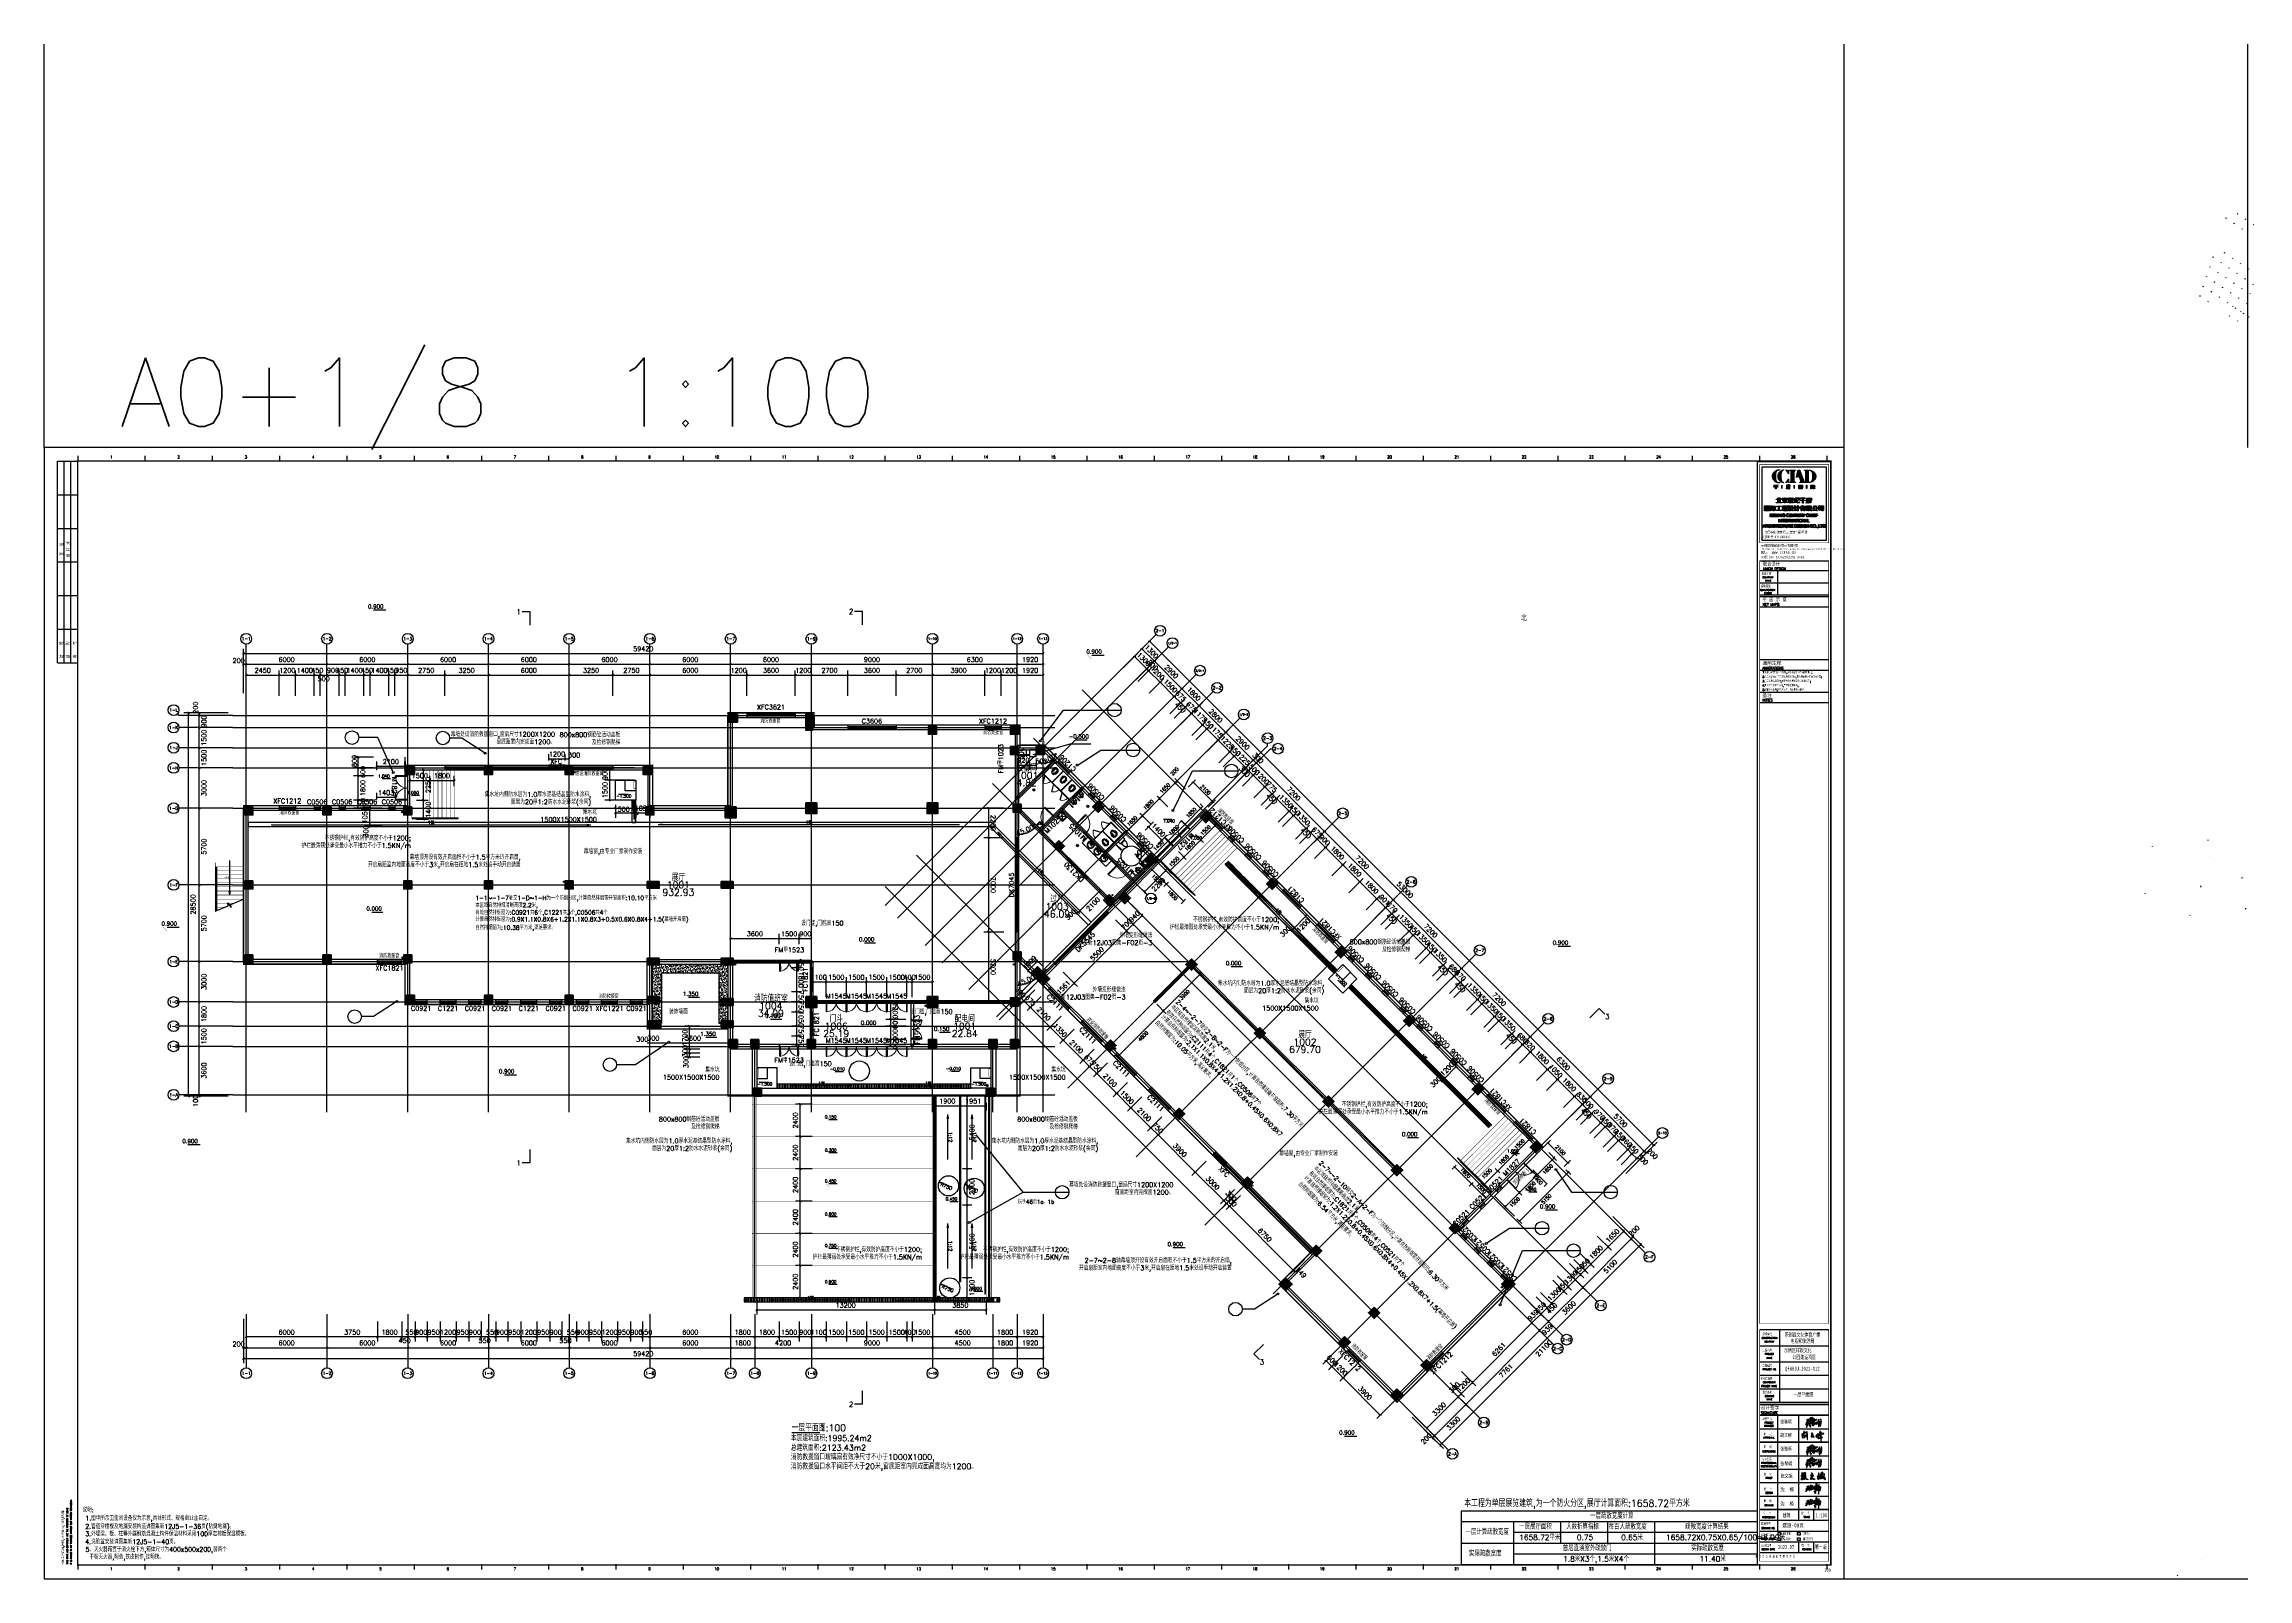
# Model space of a CAD drawing. Header units: inches. Extents: x -33398975359 to 508000, y -22013500442 to 738838.
# Drawn here: x 113500 to 277300, y 198338 to 312438 of the extents above; entities that cross this region are included whole.
import ezdxf
from ezdxf.enums import TextEntityAlignment as Align
from ezdxf.lldxf.tags import DXFTag

# ---------------------------------------------------------------- set-up
doc = ezdxf.new("R2010")
doc.units = ezdxf.units.IN
doc.header["$LTSCALE"] = 1000
doc.header["$MEASUREMENT"] = 0
doc.layers.get('0').update_dxf_attribs({"true_color": 0xffffff})
for name, color, linetype, true_color in [('243', 243, 'Continuous', 0xcc667f), ('2建筑基底外边线', 7, 'Continuous', 0xffffff), ('AXIS', 3, 'Continuous', 0x00ff00), ('COLUMN', 9, 'Continuous', 0xc0c0c0), ('DIM_ELEV', 3, 'Continuous', 0x00ff00), ('DIM_IDEN', 3, 'Continuous', 0x00ff00), ('DIM_LEAD', 3, 'Continuous', 0x00ff00), ('DIM_SYMB', 3, 'Continuous', 0x00ff00), ('DOOR_FIRE', 4, 'Continuous', 0x00ffff), ('DOOR_FIRE_TEXT', 7, 'Continuous', 0xffffff), ('DOTE', 1, 'DOTE', 0xff0000), ('E_LINE', 7, 'Continuous', 0xffffff), ('LATRINE', 6, 'Continuous', 0xff00ff), ('LVTRY', 6, 'Continuous', 0xff00ff), ('PUB_DIM', 3, 'Continuous', 0x00ff00), ('PUB_TEXT', 7, 'Continuous', 0xffffff), ('PUB_TITLE', 4, 'Continuous', 0x00ffff), ('PUB_WALL', 9, 'Continuous', 0xc0c0c0), ('Rn', 61, 'Continuous', 0xdfff7f), ('S_FLOOR', 2, 'Continuous', 0xffff00), ('S_WALL', 9, 'Continuous', 0xc0c0c0), ('SPACE', 7, 'Continuous', 0xffffff), ('TK', 7, 'Continuous', 0xffffff), ('TK-TEXT', 4, 'Continuous', 0x00ffff), ('WALL', 9, 'Continuous', 0xc0c0c0), ('WINDOW', 4, 'Continuous', 0x00ffff), ('WINDOW_TEXT', 7, 'Continuous', 0xffffff), ('ZG-图号', 2, 'Continuous', 0xffff00), ('ZG-图名', 1, 'Continuous', 0xff0000), ('ZG-图框层', 4, 'Continuous', 0x00ffff), ('ZG-比例', 140, 'Continuous', 0x00bfff), ('柱填充', 9, 'Continuous', 0xc0c0c0), ('看线', 151, 'Continuous', 0x7fbfff), ('砼柱', 2, 'Continuous', 0xffff00), ('签名', 3, 'Continuous', 0x00ff00)]:
    doc.layers.add(name, color=color, linetype=linetype, true_color=true_color)
doc.styles.add('-宋体', font='simsun.ttc', dxfattribs={"height": 0.2, "bigfont": 'gbcbig.shx'})
doc.styles.add('CCIAD-图框(会签栏)', font='txt.shx', dxfattribs={"height": 0.2, "bigfont": 'gbcbig.shx'})
doc.styles.add('CCIAD-图框(可变字)', font='simhei.ttf', dxfattribs={"height": 0.2, "bigfont": 'gbcbig.shx'})
doc.styles.add('CCIAD-图框(地址栏)', font='SimHei', dxfattribs={"height": 0.2, "bigfont": 'gbcbig.shx'})
doc.styles.add('CCIAD-图框(标题项)', font='simhei.ttf', dxfattribs={"height": 0.2, "bigfont": 'gbcbig.shx'})
doc.styles.add('CCIAD-图框(版权说明)', font='SIMPLEX.shx', dxfattribs={"height": 0.2, "bigfont": 'gbcbig.shx'})
doc.styles.add('ISOCP', font='txt.shx', dxfattribs={"height": 0.2, "bigfont": 'gbcbig.shx'})
doc.styles.add('TXTSTY_ANONYMOUS', font='txt.shx', dxfattribs={"height": 0.2, "bigfont": 'gbcbig.shx'})
doc.styles.add('公司名等', font='simhei.ttf', dxfattribs={"height": 0.2, "bigfont": 'gbcbig.shx'})
doc.styles.add('基本字体', font='simplex.shx', dxfattribs={"height": 0.2, "bigfont": 'gbcbig.shx'})
doc.styles.add('宋体', font='simsun.ttc', dxfattribs={"height": 0.2, "bigfont": 'gbcbig.shx'})
doc.styles.add('宋体-TK', font='simsun.ttc', dxfattribs={"height": 0.2, "bigfont": 'gbcbig.shx'})
tags = doc.linetypes.add('DASH', pattern=[0.35, 0.25, -0.1]).pattern_tags.tags
tags[6:7] = [DXFTag(74, 4), DXFTag(75, 0), DXFTag(340, '0'), DXFTag(46, 0.0), DXFTag(50, 0.0), DXFTag(44, 0.0), DXFTag(45, 0.0)]
tags[4:5] = [DXFTag(74, 4), DXFTag(75, 0), DXFTag(340, '0'), DXFTag(46, 0.0), DXFTag(50, 0.0), DXFTag(44, 0.0), DXFTag(45, 0.0)]
tags = doc.linetypes.add('DOTE', pattern=[2.42, 2, -0.2, 0.02, -0.2]).pattern_tags.tags
tags[10:11] = [DXFTag(74, 4), DXFTag(75, 0), DXFTag(340, '0'), DXFTag(46, 0.0), DXFTag(50, 0.0), DXFTag(44, 0.0), DXFTag(45, 0.0)]
tags[8:9] = [DXFTag(74, 4), DXFTag(75, 0), DXFTag(340, '0'), DXFTag(46, 0.0), DXFTag(50, 0.0), DXFTag(44, 0.0), DXFTag(45, 0.0)]
tags[6:7] = [DXFTag(74, 4), DXFTag(75, 0), DXFTag(340, '0'), DXFTag(46, 0.0), DXFTag(50, 0.0), DXFTag(44, 0.0), DXFTag(45, 0.0)]
tags[4:5] = [DXFTag(74, 4), DXFTag(75, 0), DXFTag(340, '0'), DXFTag(46, 0.0), DXFTag(50, 0.0), DXFTag(44, 0.0), DXFTag(45, 0.0)]
pattern_1 = [(0, (8232051.1, 5841933.13), (112.5, 225), [0, -225]), (0, (8231919.47, 5841902.76), (112.5, 225), [0, -225]), (0, (8231992.6, 5841900.5), (112.5, 225), [0, -225]), (0, (8232072.47, 5841966.88), (112.5, 225), [0, -225]), (0, (8231979.1, 5841889.26), (112.5, 225), [0, -225]), (0, (8232094.97, 5842108.63), (112.5, 225), [0, -225]), (0, (8232026.35, 5842090.63), (112.5, 225), [0, -225]), (0, (8232062.35, 5842062.5), (112.5, 225), [0, -225]), (0, (8231878.97, 5842058), (112.5, 225), [0, -225]), (0, (8231989.22, 5842047.88), (112.5, 225), [0, -225]), (0, (8231946.47, 5841990.5), (112.5, 225), [0, -225]), (0, (8231948.72, 5841906.13), (112.5, 225), [0, -225]), (0, (8232033.1, 5841897.13), (112.5, 225), [0, -225]), (0, (8232094.97, 5841996.13), (112.5, 225), [0, -225]), (0, (8231884.6, 5841961.26), (112.5, 225), [0, -225]), (0, (8231903.72, 5841999.5), (112.5, 225), [0, -225]), (0, (8231991.47, 5841983.76), (112.5, 225), [0, -225]), (0, (8231959.97, 5841951.13), (112.5, 225), [0, -225]), (0, (8231941.97, 5842025.38), (112.5, 225), [0, -225]), (0, (8231970.1, 5842109.76), (112.5, 225), [0, -225]), (0, (8231893.6, 5841914), (112.5, 225), [0, -225]), (0, (8232017.35, 5842063.63), (112.5, 225), [0, -225]), (0, (8231912.72, 5842067), (112.5, 225), [0, -225]), (0, (8231894.72, 5842096.26), (112.5, 225), [0, -225]), (130.6013, (8232081.15, 5842038.189), (-562.499994, 675.000003), [9.878, -4138.9166]), (18.435, (8232065.08, 5842042.474), (562.5, 225), [10.164, -1412.86]), (90, (8232065.08, 5842032.83), (112.5, 225), [9.643, -440.357]), (161.565, (8232074.72, 5842029.617), (-562.5, 225), [10.164, -1412.86]), (53.1301, (8232074.72, 5842029.617), (112.5, 225), [10.714, -1114.286]), (135, (8232083.29, 5841914.974), (-112.5, 225), [9.091, -627.305]), (45, (8232070.436, 5841914.974), (112.5, 225), [9.091, -627.305]), (135, (8232076.864, 5841908.546), (-112.5, 225), [9.091, -627.305]), (45, (8232076.864, 5841908.546), (112.5, 225), [9.091, -627.305]), (116.565, (8231975.08, 5842066.05), (-2e-05, 450), [11.979, -239.579]), (180, (8231969.72, 5842076.76), (-112.5, 225), [12.857, -212.143]), (63.435, (8231951.5, 5842066.05), (1e-06, 450), [11.979, -239.579]), (116.565, (8231956.86, 5842055.33), (-2e-05, 450), [11.979, -239.579]), (0, (8231956.86, 5842055.33), (112.5, 225), [12.857, -212.143]), (63.435, (8231969.72, 5842055.33), (1e-06, 450), [11.979, -239.579]), (107.10273, (8232059.721, 5841989.974), (-337.499987, 1125.000002), [14.573, -6106.0884]), (143.9726, (8232055.436, 5842003.903), (-2137.49997, 1575), [14.573, -3045.7575]), (180, (8232043.65, 5842012.47), (-112.5, 225), [13.929, -211.071]), (36.0274, (8232017.936, 5842003.903), (2137.49998, 1574.99998), [14.573, -3045.7575]), (71.565, (8232013.65, 5841991.046), (337.5, 1125), [13.553, -1409.472]), (107.10273, (8232017.9355, 5841977.117), (-337.499987, 1125.000002), [14.573, -6106.0884]), (143.9726, (8232029.721, 5841968.546), (-2137.49997, 1575), [14.573, -3045.7575]), (0, (8232029.72, 5841968.55), (112.5, 225), [13.929, -211.071]), (36.0274, (8232043.65, 5841968.546), (2137.49998, 1574.99998), [14.573, -3045.7575]), (71.565, (8232055.436, 5841977.117), (337.5, 1125), [13.553, -1409.472]), (150.2551, (8232061.864, 5842094.974), (-337.5, 225), [8.638, -1805.37]), (90, (8232054.36, 5842090.69), (112.5, 225), [8.571, -441.429]), (29.7449, (8232054.364, 5842090.689), (337.5, 225), [8.638, -1805.37]), (116.565, (8232009.36, 5841935.33), (-2e-05, 450), [11.979, -239.579]), (168.6901, (8232004.007, 5841946.046), (-1012.5, 225), [10.9265, -2283.632]), (41.18593, (8231984.721, 5841940.689), (2812.499983, 2474.99998), [11.3894, -4772.176]), (90, (8231984.72, 5841929.97), (112.5, 225), [10.714, -439.286]), (138.81407, (8231993.293, 5841922.474), (-2812.49995, 2475.000016), [11.3894, -4772.176]), (16.69924, (8231993.293, 5841922.474), (3712.499972, 1124.99999), [11.186, -4686.9516]), (60.9454, (8232004.007, 5841925.689), (112.5, 224.999998), [11.031, -4622.002]), (109.9831, (8231915.078, 5842029.617), (-562.500002, 1574.999996), [12.541, -5254.574]), (155.55605, (8231910.793, 5842041.403), (-1462.500006, 674.999986), [12.946, -5424.4243]), (24.44395, (8231887.221, 5842041.403), (1462.5, 674.999997), [12.946, -5424.4243]), (70.0169, (8231882.936, 5842029.617), (562.500002, 1574.999996), [12.541, -5254.574]), (109.9831, (8231887.221, 5842017.831), (-562.500002, 1574.999996), [12.541, -5254.574]), (160.0169, (8231899.007, 5842013.546), (-562.5, 224.99999), [12.541, -2621.0166]), (19.9831, (8231899.007, 5842013.546), (562.5, 225), [12.541, -2621.0166]), (70.0169, (8231910.793, 5842017.831), (562.500002, 1574.999996), [12.541, -5254.574]), (122.0054, (8231998.65, 5842009.26), (-112.50002, 224.99999), [10.108, -2112.538]), (18.435, (8231983.65, 5842014.617), (562.5, 225), [10.164, -1412.86]), (90, (8231983.65, 5842004.97), (112.5, 225), [9.643, -440.357]), (161.565, (8231993.293, 5842001.76), (-562.5, 225), [10.164, -1412.86]), (54.4623, (8231993.293, 5842001.76), (787.5, 1125), [9.217, -3861.829]), (116.565, (8231933.3, 5841954.62), (-2e-05, 450), [11.979, -239.579]), (180, (8231927.94, 5841965.33), (-112.5, 225), [11.786, -213.214]), (59.03624, (8231909.721, 5841954.617), (112.5, 225), [12.495, -2611.433]), (120.96376, (8231916.15, 5841943.903), (-112.50002, 224.99999), [12.495, -2611.433]), (0, (8231916.15, 5841943.9), (112.5, 225), [11.786, -213.214]), (63.435, (8231927.94, 5841943.9), (1e-06, 450), [11.979, -239.579])]

# ---------------------------------------------------------------- blocks, each defined once
blk = doc.blocks.new('DAnoyomous1120')
at = {"layer": 'COLUMN'}
for p, q in [((129028, 255729), (128428, 255729)), ((128428, 255729), (128428, 255129)), ((129028, 255129), (129028, 255729)), ((128428, 255129), (129028, 255129))]:
    blk.add_line(p, q, dxfattribs=at)
blk = doc.blocks.new('DAnoyomous1125')
at = {"layer": 'WALL'}
for p, q in [((158328, 241229), (158328, 244229)), ((158328, 244229), (158678, 244229)), ((158678, 241229), (158678, 244229)), ((158328, 241229), (158678, 241229))]:
    blk.add_line(p, q, dxfattribs=at)
blk = doc.blocks.new('DAnoyomous1130')
at = {"layer": 'WALL'}
for p, q in [((158528, 244379), (164528, 244379)), ((158528, 244379), (158528, 244029)), ((164528, 244379), (164528, 244029)), ((158528, 244029), (164528, 244029))]:
    blk.add_line(p, q, dxfattribs=at)
blk = doc.blocks.new('DAnoyomous1135')
at = {"layer": 'WALL'}
for p, q in [((164328, 244229), (164328, 241229)), ((164678, 244229), (164328, 244229)), ((164678, 244229), (164678, 241229)), ((164678, 241229), (164328, 241229))]:
    blk.add_line(p, q, dxfattribs=at)
blk = doc.blocks.new('DAnoyomous1140')
at = {"layer": 'WALL'}
for p, q in [((158328, 241229), (158328, 239429)), ((158678, 241229), (158328, 241229)), ((158678, 241229), (158678, 239429)), ((158678, 239429), (158328, 239429))]:
    blk.add_line(p, q, dxfattribs=at)
blk = doc.blocks.new('DAnoyomous1145')
at = {"layer": 'WALL'}
for p, q in [((158528, 241379), (152528, 241379)), ((152528, 241029), (152528, 241379)), ((158528, 241029), (152528, 241029)), ((158528, 241029), (158528, 241379))]:
    blk.add_line(p, q, dxfattribs=at)
blk = doc.blocks.new('DAnoyomous1153')
at = {"layer": 'WINDOW'}
for p, q in [((157978, 241379), (157078, 241379)), ((157078, 241029), (157078, 241379)), ((157978, 241262), (157078, 241262)), ((157978, 241145), (157078, 241145)), ((157978, 241029), (157078, 241029)), ((157978, 241029), (157978, 241379))]:
    blk.add_line(p, q, dxfattribs=at)
at = {"layer": 'WINDOW_TEXT', "style": 'TXTSTY_ANONYMOUS'}
blk.add_text('C0921', height=350, dxfattribs=at).set_placement((157528, 240754), align=Align.MIDDLE_CENTER)
blk = doc.blocks.new('DAnoyomous1161')
at = {"layer": 'WINDOW'}
for p, q in [((156128, 241379), (154928, 241379)), ((154928, 241029), (154928, 241379)), ((156128, 241262), (154928, 241262)), ((156128, 241145), (154928, 241145)), ((156128, 241029), (154928, 241029)), ((156128, 241029), (156128, 241379))]:
    blk.add_line(p, q, dxfattribs=at)
at = {"layer": 'WINDOW_TEXT', "style": 'TXTSTY_ANONYMOUS'}
blk.add_text('XFC1221', height=350, dxfattribs=at).set_placement((155528, 240754), align=Align.MIDDLE_CENTER)
blk = doc.blocks.new('DAnoyomous1169')
at = {"layer": 'WINDOW'}
for p, q in [((153978, 241379), (153078, 241379)), ((153078, 241029), (153078, 241379)), ((153978, 241262), (153078, 241262)), ((153978, 241145), (153078, 241145)), ((153978, 241029), (153078, 241029)), ((153978, 241029), (153978, 241379))]:
    blk.add_line(p, q, dxfattribs=at)
at = {"layer": 'WINDOW_TEXT', "style": 'TXTSTY_ANONYMOUS'}
blk.add_text('C0921', height=350, dxfattribs=at).set_placement((153528, 240754), align=Align.MIDDLE_CENTER)
blk = doc.blocks.new('DAnoyomous1174')
at = {"layer": 'WALL'}
for p, q in [((140328, 241229), (140328, 244229)), ((140328, 244229), (140678, 244229)), ((140678, 241229), (140678, 244229)), ((140328, 241229), (140678, 241229))]:
    blk.add_line(p, q, dxfattribs=at)
blk = doc.blocks.new('DAnoyomous1179')
at = {"layer": 'WALL'}
for p, q in [((140528, 244379), (134528, 244379)), ((134528, 244029), (134528, 244379)), ((140528, 244029), (140528, 244379)), ((140528, 244029), (134528, 244029))]:
    blk.add_line(p, q, dxfattribs=at)
blk = doc.blocks.new('DAnoyomous1187')
at = {"layer": 'WINDOW'}
for p, q in [((140078, 244379), (138278, 244379)), ((138278, 244029), (138278, 244379)), ((140078, 244262), (138278, 244262)), ((140078, 244145), (138278, 244145)), ((140078, 244029), (140078, 244379)), ((140078, 244029), (138278, 244029))]:
    blk.add_line(p, q, dxfattribs=at)
at = {"layer": 'WINDOW_TEXT', "style": 'TXTSTY_ANONYMOUS'}
blk.add_text('XFC1821', height=350, dxfattribs=at).set_placement((139178, 243754), align=Align.MIDDLE_CENTER)
blk = doc.blocks.new('DAnoyomous1192')
at = {"layer": 'WALL'}
for p, q in [((128528, 255829), (134528, 255829)), ((128528, 255829), (128528, 255479)), ((134528, 255829), (134528, 255479)), ((128528, 255479), (134528, 255479))]:
    blk.add_line(p, q, dxfattribs=at)
blk = doc.blocks.new('DAnoyomous1200')
at = {"layer": 'WINDOW'}
for p, q in [((130978, 255829), (132178, 255829)), ((130978, 255829), (130978, 255479)), ((130978, 255712), (132178, 255712)), ((130978, 255595), (132178, 255595)), ((132178, 255829), (132178, 255479)), ((130978, 255479), (132178, 255479))]:
    blk.add_line(p, q, dxfattribs=at)
at = {"layer": 'WINDOW_TEXT', "style": 'TXTSTY_ANONYMOUS'}
blk.add_text('XFC1212', height=350, dxfattribs=at).set_placement((131578, 256170), align=Align.MIDDLE_CENTER)
blk = doc.blocks.new('DAnoyomous1208')
at = {"layer": 'WINDOW'}
for p, q in [((133578, 255829), (134028, 255829)), ((133578, 255829), (133578, 255479)), ((133578, 255712), (134028, 255712)), ((133578, 255595), (134028, 255595)), ((134028, 255829), (134028, 255479)), ((133578, 255479), (134028, 255479))]:
    blk.add_line(p, q, dxfattribs=at)
at = {"layer": 'WINDOW_TEXT', "style": 'TXTSTY_ANONYMOUS'}
blk.add_text('C0506', height=350, dxfattribs=at).set_placement((133803, 256104), align=Align.MIDDLE_CENTER)
blk = doc.blocks.new('DAnoyomous1213')
at = {"layer": 'WALL'}
for p, q in [((140328, 255629), (140328, 258629)), ((140328, 258629), (140678, 258629)), ((140678, 255629), (140678, 258629)), ((140328, 255629), (140678, 255629))]:
    blk.add_line(p, q, dxfattribs=at)
blk = doc.blocks.new('$DorLib2D$00000002')
for p, q in [((-0.5, 0), (-0.5, 0.4875)), ((-0.475, 0.4875), (-0.5, 0.4875)), ((-0.5, 0), (-0.475, 0)), ((-0.475, 0), (-0.475, 0.4875)), ((0.475, 0), (0.475, 0.4875)), ((0.475, 0.4875), (0.5, 0.4875)), ((0.5, 0), (0.475, 0)), ((0.5, 0), (0.5, 0.4875))]:
    blk.add_line(p, q)
at = {"lineweight": 13}
for centre, start, end in [((-0.4875, 0), 0, 88.530716), ((0.4875, 0), 91.469284, 180)]:
    blk.add_arc(centre, 0.4875, start, end, dxfattribs=at)
blk = doc.blocks.new('DAnoyomous1228')
at = {"layer": 'WINDOW', "xscale": -1800, "yscale": 1800, "rotation": 90}
blk.add_blockref('$DorLib2D$00000002', (140503, 257129), dxfattribs=at)
at = {"layer": 'WINDOW_TEXT', "style": 'TXTSTY_ANONYMOUS'}
blk.add_text('M1827', height=350, rotation=270, dxfattribs=at).set_placement((139537, 257193), align=Align.MIDDLE_CENTER)
blk = doc.blocks.new('DAnoyomous1233')
at = {"layer": 'WALL'}
for p, q in [((158378, 258629), (158378, 255629)), ((158728, 258629), (158378, 258629)), ((158728, 258629), (158728, 255629)), ((158728, 255629), (158378, 255629))]:
    blk.add_line(p, q, dxfattribs=at)
blk = doc.blocks.new('DAnoyomous1238')
at = {"layer": 'WALL'}
for p, q in [((158528, 255829), (164528, 255829)), ((158528, 255829), (158528, 255479)), ((164528, 255829), (164528, 255479)), ((158528, 255479), (164528, 255479))]:
    blk.add_line(p, q, dxfattribs=at)
blk = doc.blocks.new('DAnoyomous1243')
at = {"layer": 'WALL'}
for p, q in [((164328, 255629), (164328, 262529)), ((164328, 262529), (164678, 262529)), ((164678, 255629), (164678, 262529)), ((164328, 255629), (164678, 255629))]:
    blk.add_line(p, q, dxfattribs=at)
blk = doc.blocks.new('DAnoyomous1248')
at = {"layer": 'WALL'}
for p, q in [((164528, 262729), (170528, 262729)), ((164528, 262729), (164528, 262379)), ((164528, 262379), (170528, 262379)), ((170528, 262729), (170528, 262379))]:
    blk.add_line(p, q, dxfattribs=at)
blk = doc.blocks.new('DAnoyomous1256')
at = {"layer": 'WINDOW'}
for p, q in [((165728, 262729), (169328, 262729)), ((165728, 262729), (165728, 262379)), ((165728, 262612), (169328, 262612)), ((165728, 262495), (169328, 262495)), ((165728, 262379), (169328, 262379)), ((169328, 262729), (169328, 262379))]:
    blk.add_line(p, q, dxfattribs=at)
at = {"layer": 'WINDOW_TEXT', "style": 'TXTSTY_ANONYMOUS'}
blk.add_text('XFC3621', height=350, dxfattribs=at).set_placement((167528, 263154), align=Align.MIDDLE_CENTER)
blk = doc.blocks.new('DAnoyomous1262')
at = {"layer": 'WALL'}
for p, q in [((170378, 262529), (170378, 261629)), ((170728, 262529), (170378, 262529)), ((170728, 262529), (170728, 261629)), ((170728, 261629), (170378, 261629))]:
    blk.add_line(p, q, dxfattribs=at)
blk = doc.blocks.new('DAnoyomous1267')
at = {"layer": 'WALL'}
for p, q in [((166128, 237929), (166128, 234229)), ((166478, 237929), (166128, 237929)), ((166478, 237929), (166478, 234229)), ((166478, 234229), (166128, 234229))]:
    blk.add_line(p, q, dxfattribs=at)
blk = doc.blocks.new('DAnoyomous1272')
at = {"layer": 'WALL'}
for p, q in [((185828, 238079), (184028, 238079)), ((184028, 237729), (184028, 238079)), ((185828, 237729), (184028, 237729)), ((185828, 237729), (185828, 238079))]:
    blk.add_line(p, q, dxfattribs=at)
blk = doc.blocks.new('DAnoyomous1277')
at = {"layer": 'WALL'}
for p, q in [((183878, 237929), (183878, 234229)), ((184228, 237929), (183878, 237929)), ((184228, 237929), (184228, 234229)), ((184228, 234229), (183878, 234229))]:
    blk.add_line(p, q, dxfattribs=at)
blk = doc.blocks.new('DAnoyomous1284')
at = {"layer": 'WALL'}
for p, q in [((185678, 244653), (185678, 241229)), ((186028, 244653), (185678, 244653)), ((186028, 244653), (186028, 241229)), ((186028, 241229), (185678, 241229))]:
    blk.add_line(p, q, dxfattribs=at)
blk = doc.blocks.new('DAnoyomous1291')
at = {"layer": 'WALL'}
for p, q in [((185828, 260329), (187747, 260329)), ((185828, 260329), (185828, 259979)), ((185828, 259979), (187747, 259979)), ((187747, 260329), (187747, 259979))]:
    blk.add_line(p, q, dxfattribs=at)
blk = doc.blocks.new('DAnoyomous1307')
at = {"layer": 'WALL'}
for p, q in [((187888, 260270), (187641, 260023)), ((187641, 260023), (188560, 259103)), ((187888, 260270), (188808, 259351)), ((188808, 259351), (188560, 259103))]:
    blk.add_line(p, q, dxfattribs=at)
blk = doc.blocks.new('DAnoyomous1312')
at = {"layer": 'WALL'}
for p, q in [((196091, 251785), (199697, 255391)), ((196338, 251537), (199945, 255143)), ((199697, 255391), (199945, 255143)), ((196091, 251785), (196338, 251537))]:
    blk.add_line(p, q, dxfattribs=at)
blk = doc.blocks.new('DAnoyomous1316')
at = {"layer": 'WINDOW', "xscale": -1800, "yscale": 1800, "rotation": 45}
blk.add_blockref('$DorLib2D$00000002', (198018, 253464), dxfattribs=at)
at = {"layer": 'WINDOW_TEXT', "style": 'TXTSTY_ANONYMOUS'}
blk.add_text('M1827', height=350, rotation=225, dxfattribs=at).set_placement((198336, 253146), align=Align.MIDDLE_CENTER)
blk = doc.blocks.new('DAnoyomous1321')
at = {"layer": 'WALL'}
for p, q in [((199980, 255391), (199733, 255143)), ((199733, 255143), (204824, 250052)), ((199980, 255391), (205072, 250299)), ((205072, 250299), (204824, 250052))]:
    blk.add_line(p, q, dxfattribs=at)
blk = doc.blocks.new('DAnoyomous1329')
at = {"layer": 'WINDOW'}
for p, q in [((200334, 255037), (200086, 254790)), ((200086, 254790), (200935, 253941)), ((200169, 254872), (201017, 254024)), ((200251, 254955), (201100, 254106)), ((200334, 255037), (201182, 254189)), ((201182, 254189), (200935, 253941))]:
    blk.add_line(p, q, dxfattribs=at)
at = {"layer": 'WINDOW_TEXT', "style": 'TXTSTY_ANONYMOUS'}
blk.add_text('XFC1212', height=350, rotation=135, dxfattribs=at).set_placement((200952, 254808), align=Align.MIDDLE_CENTER)
blk = doc.blocks.new('DAnoyomous1337')
at = {"layer": 'WINDOW'}
for p, q in [((201730, 253641), (201483, 253393)), ((201483, 253393), (201801, 253075)), ((201565, 253476), (201883, 253158)), ((201648, 253558), (201966, 253240)), ((201730, 253641), (202048, 253323)), ((202048, 253323), (201801, 253075))]:
    blk.add_line(p, q, dxfattribs=at)
at = {"layer": 'WINDOW_TEXT', "style": 'TXTSTY_ANONYMOUS'}
blk.add_text('C0506', height=350, rotation=135, dxfattribs=at).set_placement((202084, 253676), align=Align.MIDDLE_CENTER)
blk = doc.blocks.new('DAnoyomous1345')
at = {"layer": 'WINDOW'}
for p, q in [((203003, 252368), (202755, 252121)), ((202920, 252286), (203239, 251967)), ((203003, 252368), (203321, 252050)), ((202755, 252121), (203074, 251802)), ((202838, 252203), (203156, 251885)), ((203321, 252050), (203074, 251802))]:
    blk.add_line(p, q, dxfattribs=at)
at = {"layer": 'WINDOW_TEXT', "style": 'TXTSTY_ANONYMOUS'}
blk.add_text('C0506', height=350, rotation=135, dxfattribs=at).set_placement((203356, 252403), align=Align.MIDDLE_CENTER)
blk = doc.blocks.new('DAnoyomous1353')
at = {"layer": 'WINDOW'}
for p, q in [((204276, 251095), (204028, 250848)), ((204028, 250848), (204346, 250530)), ((204111, 250930), (204429, 250612)), ((204193, 251013), (204511, 250695)), ((204276, 251095), (204594, 250777)), ((204594, 250777), (204346, 250530))]:
    blk.add_line(p, q, dxfattribs=at)
at = {"layer": 'WINDOW_TEXT', "style": 'TXTSTY_ANONYMOUS'}
blk.add_text('C0506', height=350, rotation=135, dxfattribs=at).set_placement((204629, 251131), align=Align.MIDDLE_CENTER)
blk = doc.blocks.new('DAnoyomous1358')
at = {"layer": 'WALL'}
for p, q in [((224552, 230536), (218400, 224384)), ((224799, 230289), (218648, 224137)), ((224799, 230289), (224552, 230536)), ((218648, 224137), (218400, 224384))]:
    blk.add_line(p, q, dxfattribs=at)
blk = doc.blocks.new('DAnoyomous1362')
at = {"layer": 'WINDOW', "xscale": 1800, "yscale": 1800, "rotation": 225}
blk.add_blockref('$DorLib2D$00000002', (222873, 228609), dxfattribs=at)
at = {"layer": 'WINDOW_TEXT', "style": 'TXTSTY_ANONYMOUS'}
blk.add_text('M1827', height=350, rotation=45, dxfattribs=at).set_placement((222554, 228927), align=Align.MIDDLE_CENTER)
blk = doc.blocks.new('DAnoyomous1370')
at = {"layer": 'WINDOW'}
for p, q in [((221653, 227637), (221335, 227319)), ((221582, 227071), (221335, 227319)), ((221735, 227555), (221417, 227236)), ((221818, 227472), (221500, 227154)), ((221900, 227390), (221582, 227071)), ((221900, 227390), (221653, 227637))]:
    blk.add_line(p, q, dxfattribs=at)
at = {"layer": 'WINDOW_TEXT', "style": 'TXTSTY_ANONYMOUS'}
blk.add_text('C0521', height=350, rotation=45, dxfattribs=at).set_placement((221299, 227672), align=Align.MIDDLE_CENTER)
blk = doc.blocks.new('DAnoyomous1378')
at = {"layer": 'WINDOW'}
for p, q in [((220415, 226400), (220097, 226081)), ((220345, 225834), (220097, 226081)), ((220498, 226317), (220180, 225999)), ((220580, 226235), (220262, 225916)), ((220663, 226152), (220345, 225834)), ((220663, 226152), (220415, 226400))]:
    blk.add_line(p, q, dxfattribs=at)
at = {"layer": 'WINDOW_TEXT', "style": 'TXTSTY_ANONYMOUS'}
blk.add_text('C0521', height=350, rotation=45, dxfattribs=at).set_placement((220062, 226435), align=Align.MIDDLE_CENTER)
blk = doc.blocks.new('DAnoyomous1386')
at = {"layer": 'WINDOW'}
for p, q in [((219178, 225162), (218860, 224844)), ((219107, 224596), (218860, 224844)), ((219260, 225080), (218942, 224761)), ((219343, 224997), (219025, 224679)), ((219425, 224915), (219107, 224596)), ((219425, 224915), (219178, 225162))]:
    blk.add_line(p, q, dxfattribs=at)
at = {"layer": 'WINDOW_TEXT', "style": 'TXTSTY_ANONYMOUS'}
blk.add_text('C0521', height=350, rotation=45, dxfattribs=at).set_placement((218824, 225198), align=Align.MIDDLE_CENTER)
blk = doc.blocks.new('DAnoyomous1391')
at = {"layer": 'WALL'}
for p, q in [((218648, 224420), (218400, 224172)), ((218648, 224420), (222678, 220389)), ((218400, 224172), (222431, 220142)), ((222678, 220389), (222431, 220142))]:
    blk.add_line(p, q, dxfattribs=at)
blk = doc.blocks.new('DAnoyomous1399')
at = {"layer": 'WINDOW'}
for p, q in [((219001, 224066), (218753, 223819)), ((218753, 223819), (219072, 223501)), ((218836, 223901), (219154, 223583)), ((218918, 223984), (219237, 223666)), ((219001, 224066), (219319, 223748)), ((219319, 223748), (219072, 223501))]:
    blk.add_line(p, q, dxfattribs=at)
at = {"layer": 'WINDOW_TEXT', "style": 'TXTSTY_ANONYMOUS'}
blk.add_text('C0521', height=350, rotation=135, dxfattribs=at).set_placement((219354, 224102), align=Align.MIDDLE_CENTER)
blk = doc.blocks.new('DAnoyomous1407')
at = {"layer": 'WINDOW'}
for p, q in [((220005, 223062), (219757, 222815)), ((219757, 222815), (220076, 222497)), ((219840, 222897), (220158, 222579)), ((219922, 222980), (220241, 222662)), ((220005, 223062), (220323, 222744)), ((220323, 222744), (220076, 222497))]:
    blk.add_line(p, q, dxfattribs=at)
at = {"layer": 'WINDOW_TEXT', "style": 'TXTSTY_ANONYMOUS'}
blk.add_text('C0521', height=350, rotation=135, dxfattribs=at).set_placement((220358, 223098), align=Align.MIDDLE_CENTER)
blk = doc.blocks.new('DAnoyomous1415')
at = {"layer": 'WINDOW'}
for p, q in [((221009, 222058), (220762, 221811)), ((220762, 221811), (221080, 221493)), ((220844, 221893), (221162, 221575)), ((220927, 221976), (221245, 221658)), ((221009, 222058), (221327, 221740)), ((221327, 221740), (221080, 221493))]:
    blk.add_line(p, q, dxfattribs=at)
at = {"layer": 'WINDOW_TEXT', "style": 'TXTSTY_ANONYMOUS'}
blk.add_text('C0521', height=350, rotation=135, dxfattribs=at).set_placement((221363, 222094), align=Align.MIDDLE_CENTER)
blk = doc.blocks.new('DAnoyomous1423')
at = {"layer": 'WINDOW'}
for p, q in [((222007, 221061), (221759, 220813)), ((221759, 220813), (222077, 220495)), ((221842, 220896), (222160, 220577)), ((221924, 220978), (222242, 220660)), ((222007, 221061), (222325, 220742)), ((222325, 220742), (222077, 220495))]:
    blk.add_line(p, q, dxfattribs=at)
at = {"layer": 'WINDOW_TEXT', "style": 'TXTSTY_ANONYMOUS'}
blk.add_text('C0521', height=350, rotation=135, dxfattribs=at).set_placement((222360, 221096), align=Align.MIDDLE_CENTER)
blk = doc.blocks.new('DAnoyomous1428')
at = {"layer": 'WALL'}
for p, q in [((222431, 220354), (216279, 214202)), ((222678, 220106), (216527, 213955)), ((222678, 220106), (222431, 220354)), ((216527, 213955), (216279, 214202))]:
    blk.add_line(p, q, dxfattribs=at)
blk = doc.blocks.new('DAnoyomous1436')
at = {"layer": 'WINDOW'}
for p, q in [((217340, 215263), (216491, 214414)), ((217422, 215180), (216574, 214332)), ((217505, 215098), (216656, 214249)), ((217587, 215015), (216739, 214167)), ((217587, 215015), (217340, 215263)), ((216739, 214167), (216491, 214414))]:
    blk.add_line(p, q, dxfattribs=at)
at = {"layer": 'WINDOW_TEXT', "style": 'TXTSTY_ANONYMOUS'}
blk.add_text('XFC1212', height=350, rotation=45, dxfattribs=at).set_placement((217357, 214397), align=Align.MIDDLE_CENTER)
blk = doc.blocks.new('DAnoyomous1441')
at = {"layer": 'WALL'}
for p, q in [((205425, 220389), (207758, 222723)), ((205672, 220142), (208006, 222475)), ((207758, 222723), (208006, 222475)), ((205425, 220389), (205672, 220142))]:
    blk.add_line(p, q, dxfattribs=at)
blk = doc.blocks.new('DAnoyomous1446')
at = {"layer": 'WALL'}
for p, q in [((202667, 227531), (202915, 227778)), ((208006, 222687), (202915, 227778)), ((207758, 222440), (202667, 227531)), ((207758, 222440), (208006, 222687))]:
    blk.add_line(p, q, dxfattribs=at)
blk = doc.blocks.new('DAnoyomous1453')
at = {"layer": 'WINDOW'}
for p, q in [((202880, 227318), (203127, 227566)), ((207653, 222545), (202880, 227318)), ((207735, 222628), (202962, 227401)), ((207818, 222710), (203045, 227483)), ((207900, 222793), (203127, 227566)), ((207653, 222545), (207900, 222793))]:
    blk.add_line(p, q, dxfattribs=at)
blk = doc.blocks.new('DAnoyomous1458')
at = {"layer": 'WALL'}
for p, q in [((187393, 242804), (187641, 243052)), ((192485, 237713), (187393, 242804)), ((192732, 237961), (187641, 243052)), ((192485, 237713), (192732, 237961))]:
    blk.add_line(p, q, dxfattribs=at)
blk = doc.blocks.new('DAnoyomous1466')
at = {"layer": 'WINDOW'}
for p, q in [((190523, 239675), (190770, 239923)), ((192008, 238190), (190523, 239675)), ((192090, 238273), (190605, 239758)), ((192173, 238355), (190688, 239840)), ((192255, 238438), (190770, 239923)), ((192008, 238190), (192255, 238438))]:
    blk.add_line(p, q, dxfattribs=at)
at = {"layer": 'WINDOW_TEXT', "style": 'TXTSTY_ANONYMOUS'}
blk.add_text('C2111', height=350, rotation=314.99999, dxfattribs=at).set_placement((191071, 238738), align=Align.MIDDLE_CENTER)
blk = doc.blocks.new('DAnoyomous1474')
at = {"layer": 'WINDOW'}
for p, q in [((188084, 242114), (188331, 242362)), ((189569, 240629), (188084, 242114)), ((189651, 240712), (188166, 242197)), ((189734, 240794), (188249, 242279)), ((189816, 240877), (188331, 242362)), ((189569, 240629), (189816, 240877))]:
    blk.add_line(p, q, dxfattribs=at)
at = {"layer": 'WINDOW_TEXT', "style": 'TXTSTY_ANONYMOUS'}
blk.add_text('C2111', height=350, rotation=314.99999, dxfattribs=at).set_placement((188632, 241177), align=Align.MIDDLE_CENTER)
blk = doc.blocks.new('DAnoyomous1479')
at = {"layer": 'WALL'}
for p, q in [((187181, 243017), (187429, 243264)), ((187393, 242804), (187181, 243017)), ((187393, 242804), (187641, 243052)), ((187641, 243052), (187429, 243264))]:
    blk.add_line(p, q, dxfattribs=at)
blk = doc.blocks.new('DAnoyomous1483')
at = {"layer": 'WINDOW', "xscale": -1500, "yscale": 1500, "rotation": 180}
blk.add_blockref('$DorLib2D$00000002', (175378, 237904), dxfattribs=at)
at = {"layer": 'WINDOW_TEXT', "style": 'TXTSTY_ANONYMOUS'}
blk.add_text('M1545', height=350, dxfattribs=at).set_placement((175378, 238354), align=Align.MIDDLE_CENTER)
blk = doc.blocks.new('DAnoyomous1487')
at = {"layer": 'WINDOW', "xscale": -1500, "yscale": 1500, "rotation": 180}
blk.add_blockref('$DorLib2D$00000002', (173878, 237904), dxfattribs=at)
at = {"layer": 'WINDOW_TEXT', "style": 'TXTSTY_ANONYMOUS'}
blk.add_text('M1545', height=350, dxfattribs=at).set_placement((173878, 238354), align=Align.MIDDLE_CENTER)
blk = doc.blocks.new('DAnoyomous1492')
at = {"layer": 'WALL'}
for p, q in [((164328, 241229), (164328, 239429)), ((164678, 241229), (164328, 241229)), ((164678, 241229), (164678, 239429)), ((164678, 239429), (164328, 239429))]:
    blk.add_line(p, q, dxfattribs=at)
blk = doc.blocks.new('DAnoyomous1497')
at = {"layer": 'WALL'}
for p, q in [((170428, 244229), (170428, 241229)), ((170628, 244229), (170428, 244229)), ((170628, 244229), (170628, 241229)), ((170628, 241229), (170428, 241229))]:
    blk.add_line(p, q, dxfattribs=at)
blk = doc.blocks.new('DAnoyomous1505')
at = {"layer": 'DOOR_FIRE'}
for p, q in [((170428, 243779), (170428, 241979)), ((170628, 243779), (170428, 243779)), ((170495, 243779), (170495, 241979)), ((170561, 243779), (170561, 241979)), ((170628, 243779), (170628, 241979)), ((170628, 241979), (170428, 241979))]:
    blk.add_line(p, q, dxfattribs=at)
at = {"layer": 'DOOR_FIRE_TEXT', "style": 'TXTSTY_ANONYMOUS'}
blk.add_text('FC1821', height=350, rotation=90, dxfattribs=at).set_placement((170078, 242879), align=Align.MIDDLE_CENTER)
blk = doc.blocks.new('DAnoyomous1513')
at = {"layer": 'DOOR_FIRE'}
for p, q in [((170428, 240479), (170428, 238679)), ((170628, 240479), (170428, 240479)), ((170495, 240479), (170495, 238679)), ((170561, 240479), (170561, 238679)), ((170628, 240479), (170628, 238679)), ((170628, 238679), (170428, 238679))]:
    blk.add_line(p, q, dxfattribs=at)
at = {"layer": 'DOOR_FIRE_TEXT', "style": 'TXTSTY_ANONYMOUS'}
blk.add_text('FC1821', height=350, rotation=90, dxfattribs=at).set_placement((170903, 239579), align=Align.MIDDLE_CENTER)
blk = doc.blocks.new('$DorLib2D$00000011')
for p, q in [((-0.5, 0), (-0.43, 0)), ((-0.5, 0), (-0.5, -0.06)), ((-0.48, 0.4), (-0.47, 0.4)), ((-0.48, 0.23), (-0.47, 0.23)), ((-0.47, 0.47), (-0.47, -0.06)), ((-0.47, 0.47), (-0.43, 0.47)), ((-0.43, 0.47), (-0.43, 0)), ((-0.42, 0.4), (-0.43, 0.4)), ((-0.42, 0.23), (-0.43, 0.23)), ((0.42, 0.4), (0.43, 0.4)), ((0.42, 0.23), (0.43, 0.23)), ((0.43, 0.47), (0.43, 0)), ((0.47, 0.47), (0.43, 0.47)), ((0.5, 0), (0.43, 0)), ((0.47, 0.47), (0.47, -0.06)), ((0.48, 0.4), (0.47, 0.4)), ((0.48, 0.23), (0.47, 0.23)), ((0.5, 0), (0.5, -0.06)), ((-0.5, -0.06), (-0.47, -0.06)), ((0.5, -0.06), (0.47, -0.06))]:
    blk.add_line(p, q)
at = {"lineweight": 13}
for p, q in [((-0.48, 0.4), (-0.48, 0.23)), ((-0.42, 0.4), (-0.42, 0.23)), ((0.42, 0.4), (0.42, 0.23)), ((0.48, 0.4), (0.48, 0.23))]:
    blk.add_line(p, q, dxfattribs=at)
for centre, start, end in [((-0.47, 0), 0, 85.904), ((0.47, 0), 94.096, 180)]:
    blk.add_arc(centre, 0.467, start, end, dxfattribs=at)
blk = doc.blocks.new('DAnoyomous1544')
at = {"layer": 'DOOR_FIRE', "xscale": 1500, "yscale": 1500, "rotation": 180}
blk.add_blockref('$DorLib2D$00000011', (168878, 244229), dxfattribs=at)
at = {"layer": 'DOOR_FIRE_TEXT', "style": 'TXTSTY_ANONYMOUS'}
blk.add_text('FM甲1523', height=350, dxfattribs=at).set_placement((168905, 245099), align=Align.MIDDLE_CENTER)
blk = doc.blocks.new('DAnoyomous1550')
at = {"layer": 'WALL'}
for p, q in [((140528, 258829), (146528, 258829)), ((140528, 258829), (140528, 258479)), ((146528, 258829), (146528, 258479)), ((140528, 258479), (146528, 258479))]:
    blk.add_line(p, q, dxfattribs=at)
blk = doc.blocks.new('DAnoyomous1557')
at = {"layer": 'WINDOW'}
for p, q in [((143278, 258829), (146278, 258829)), ((143278, 258829), (143278, 258479)), ((146278, 258829), (146278, 258479)), ((143278, 258712), (146278, 258712)), ((143278, 258595), (146278, 258595)), ((143278, 258479), (146278, 258479))]:
    blk.add_line(p, q, dxfattribs=at)
blk = doc.blocks.new('DAnoyomous1565')
at = {"layer": 'WINDOW'}
for p, q in [((145978, 241379), (145078, 241379)), ((145078, 241029), (145078, 241379)), ((145978, 241262), (145078, 241262)), ((145978, 241145), (145078, 241145)), ((145978, 241029), (145078, 241029)), ((145978, 241029), (145978, 241379))]:
    blk.add_line(p, q, dxfattribs=at)
at = {"layer": 'WINDOW_TEXT', "style": 'TXTSTY_ANONYMOUS'}
blk.add_text('C0921', height=350, dxfattribs=at).set_placement((145528, 240754), align=Align.MIDDLE_CENTER)
blk = doc.blocks.new('DAnoyomous1573')
at = {"layer": 'WINDOW'}
for p, q in [((144128, 241379), (142928, 241379)), ((142928, 241029), (142928, 241379)), ((144128, 241262), (142928, 241262)), ((144128, 241145), (142928, 241145)), ((144128, 241029), (142928, 241029)), ((144128, 241029), (144128, 241379))]:
    blk.add_line(p, q, dxfattribs=at)
at = {"layer": 'WINDOW_TEXT', "style": 'TXTSTY_ANONYMOUS'}
blk.add_text('C1221', height=350, dxfattribs=at).set_placement((143528, 240754), align=Align.MIDDLE_CENTER)
blk = doc.blocks.new('DAnoyomous1581')
at = {"layer": 'WINDOW'}
for p, q in [((141978, 241379), (141078, 241379)), ((141078, 241029), (141078, 241379)), ((141978, 241262), (141078, 241262)), ((141978, 241145), (141078, 241145)), ((141978, 241029), (141078, 241029)), ((141978, 241029), (141978, 241379))]:
    blk.add_line(p, q, dxfattribs=at)
at = {"layer": 'WINDOW_TEXT', "style": 'TXTSTY_ANONYMOUS'}
blk.add_text('C0921', height=350, dxfattribs=at).set_placement((141528, 240754), align=Align.MIDDLE_CENTER)
blk = doc.blocks.new('DAnoyomous1589')
at = {"layer": 'WINDOW'}
for p, q in [((151978, 241379), (151078, 241379)), ((151078, 241029), (151078, 241379)), ((151978, 241262), (151078, 241262)), ((151978, 241145), (151078, 241145)), ((151978, 241029), (151078, 241029)), ((151978, 241029), (151978, 241379))]:
    blk.add_line(p, q, dxfattribs=at)
at = {"layer": 'WINDOW_TEXT', "style": 'TXTSTY_ANONYMOUS'}
blk.add_text('C0921', height=350, dxfattribs=at).set_placement((151528, 240754), align=Align.MIDDLE_CENTER)
blk = doc.blocks.new('DAnoyomous1597')
at = {"layer": 'WINDOW'}
for p, q in [((150128, 241379), (148928, 241379)), ((148928, 241029), (148928, 241379)), ((150128, 241262), (148928, 241262)), ((150128, 241145), (148928, 241145)), ((150128, 241029), (148928, 241029)), ((150128, 241029), (150128, 241379))]:
    blk.add_line(p, q, dxfattribs=at)
at = {"layer": 'WINDOW_TEXT', "style": 'TXTSTY_ANONYMOUS'}
blk.add_text('C1221', height=350, dxfattribs=at).set_placement((149528, 240754), align=Align.MIDDLE_CENTER)
blk = doc.blocks.new('DAnoyomous1605')
at = {"layer": 'WINDOW'}
for p, q in [((147978, 241379), (147078, 241379)), ((147078, 241029), (147078, 241379)), ((147978, 241262), (147078, 241262)), ((147978, 241145), (147078, 241145)), ((147978, 241029), (147078, 241029)), ((147978, 241029), (147978, 241379))]:
    blk.add_line(p, q, dxfattribs=at)
at = {"layer": 'WINDOW_TEXT', "style": 'TXTSTY_ANONYMOUS'}
blk.add_text('C0921', height=350, dxfattribs=at).set_placement((147528, 240754), align=Align.MIDDLE_CENTER)
blk = doc.blocks.new('DAnoyomous1610')
at = {"layer": 'WALL'}
for p, q in [((158528, 239579), (159328, 239579)), ((158528, 239579), (158528, 239229)), ((158528, 239229), (159328, 239229)), ((159328, 239579), (159328, 239229))]:
    blk.add_line(p, q, dxfattribs=at)
blk = doc.blocks.new('DAnoyomous1615')
at = {"layer": 'WALL'}
for p, q in [((164528, 239529), (163828, 239529)), ((163828, 239329), (163828, 239529)), ((164528, 239329), (163828, 239329)), ((164528, 239329), (164528, 239529))]:
    blk.add_line(p, q, dxfattribs=at)
blk = doc.blocks.new('DAnoyomous1620')
at = {"layer": 'WALL'}
for p, q in [((164328, 239429), (164328, 237929)), ((164678, 239429), (164328, 239429)), ((164678, 239429), (164678, 237929)), ((164678, 237929), (164328, 237929))]:
    blk.add_line(p, q, dxfattribs=at)
blk = doc.blocks.new('DAnoyomous1624')
at = {"layer": 'DIM_LEAD', "color": 7, "true_color": 0xffffff, "style": 'TXTSTY_ANONYMOUS'}
blk.add_text('装饰墙面', height=350, dxfattribs=at).set_placement((161350, 240334), align=Align.RIGHT)
blk = doc.blocks.new('DAnoyomous1629')
at = {"layer": 'WALL'}
for p, q in [((185678, 260129), (185678, 256371)), ((185928, 260129), (185678, 260129)), ((185928, 260129), (185928, 256371)), ((185928, 256371), (185678, 256371))]:
    blk.add_line(p, q, dxfattribs=at)
blk = doc.blocks.new('$DorLib2D$00000001')
for p, q in [((0.45, 0.975), (0.5, 0.975)), ((0.45, 0), (0.45, 0.975)), ((0.5, 0), (0.45, 0)), ((0.5, 0), (0.5, 0.975))]:
    blk.add_line(p, q)
at = {"lineweight": 13}
blk.add_arc((0.475, 0), 0.975, 91.46928, 180, dxfattribs=at)
blk = doc.blocks.new('DAnoyomous1639')
at = {"layer": 'DOOR_FIRE', "xscale": -1000, "yscale": 1000, "rotation": 270}
blk.add_blockref('$DorLib2D$00000001', (185803, 259129), dxfattribs=at)
at = {"layer": 'DOOR_FIRE_TEXT', "style": 'TXTSTY_ANONYMOUS'}
blk.add_text('FM甲1023', height=350, rotation=90, dxfattribs=at).set_placement((184601, 259308), align=Align.MIDDLE_CENTER)
blk = doc.blocks.new('DAnoyomous1644')
at = {"layer": 'WALL'}
for p, q in [((196162, 251714), (193616, 249169)), ((196338, 251537), (193793, 248992)), ((196338, 251537), (196162, 251714)), ((193793, 248992), (193616, 249169))]:
    blk.add_line(p, q, dxfattribs=at)
blk = doc.blocks.new('DAnoyomous1652')
at = {"layer": 'WINDOW'}
for p, q in [((192457, 248009), (188568, 244120)), ((192516, 247951), (188627, 244061)), ((192575, 247892), (188686, 244003)), ((192634, 247833), (188745, 243944)), ((192634, 247833), (192457, 248009)), ((188745, 243944), (188568, 244120))]:
    blk.add_line(p, q, dxfattribs=at)
at = {"layer": 'WINDOW_TEXT', "style": 'TXTSTY_ANONYMOUS'}
blk.add_text('DK5545', height=350, rotation=45, dxfattribs=at).set_placement((190884, 245694), align=Align.MIDDLE_CENTER)
blk = doc.blocks.new('DAnoyomous1657')
at = {"layer": 'WALL'}
for p, q in [((198601, 243971), (195950, 241320)), ((198743, 243830), (196091, 241178)), ((198743, 243830), (198601, 243971)), ((196091, 241178), (195950, 241320))]:
    blk.add_line(p, q, dxfattribs=at)
blk = doc.blocks.new('DAnoyomous1662')
at = {"layer": 'WALL'}
for p, q in [((198849, 244077), (198707, 243936)), ((198849, 244077), (203940, 238986)), ((198707, 243936), (203799, 238844)), ((203940, 238986), (203799, 238844))]:
    blk.add_line(p, q, dxfattribs=at)
blk = doc.blocks.new('DAnoyomous1668')
at = {"layer": 'WALL'}
for p, q in [((170528, 261829), (179528, 261829)), ((170528, 261829), (170528, 261479)), ((170528, 261479), (179528, 261479)), ((179528, 261829), (179528, 261479))]:
    blk.add_line(p, q, dxfattribs=at)
blk = doc.blocks.new('DAnoyomous1676')
at = {"layer": 'WINDOW'}
for p, q in [((173228, 261829), (176828, 261829)), ((173228, 261829), (173228, 261479)), ((173228, 261712), (176828, 261712)), ((173228, 261595), (176828, 261595)), ((173228, 261479), (176828, 261479)), ((176828, 261829), (176828, 261479))]:
    blk.add_line(p, q, dxfattribs=at)
at = {"layer": 'WINDOW_TEXT', "style": 'TXTSTY_ANONYMOUS'}
blk.add_text('C3606', height=350, dxfattribs=at).set_placement((175028, 262104), align=Align.MIDDLE_CENTER)
blk = doc.blocks.new('DAnoyomous1682')
at = {"layer": 'WALL'}
for p, q in [((185899, 255699), (185757, 255558)), ((185757, 255558), (187437, 253878)), ((185899, 255699), (187578, 254020)), ((187578, 254020), (187437, 253878))]:
    blk.add_line(p, q, dxfattribs=at)
blk = doc.blocks.new('DAnoyomous1687')
at = {"layer": 'WALL'}
for p, q in [((192131, 256027), (191884, 255780)), ((191884, 255780), (193864, 253800)), ((192131, 256027), (194111, 254047)), ((194111, 254047), (193864, 253800))]:
    blk.add_line(p, q, dxfattribs=at)
blk = doc.blocks.new('DAnoyomous1695')
at = {"layer": 'WINDOW'}
for p, q in [((192962, 255197), (192714, 254949)), ((192714, 254949), (193033, 254631)), ((192797, 255032), (193115, 254713)), ((192879, 255114), (193198, 254796)), ((192962, 255197), (193280, 254878)), ((193280, 254878), (193033, 254631))]:
    blk.add_line(p, q, dxfattribs=at)
at = {"layer": 'WINDOW_TEXT', "style": 'TXTSTY_ANONYMOUS'}
blk.add_text('C0506', height=350, rotation=135, dxfattribs=at).set_placement((193316, 255232), align=Align.MIDDLE_CENTER)
blk = doc.blocks.new('DAnoyomous1703')
at = {"layer": 'WINDOW'}
for p, q in [((185678, 253429), (185678, 246429)), ((185928, 253429), (185678, 253429)), ((185761, 253429), (185761, 246429)), ((185845, 253429), (185845, 246429)), ((185928, 253429), (185928, 246429)), ((185928, 246429), (185678, 246429))]:
    blk.add_line(p, q, dxfattribs=at)
at = {"layer": 'WINDOW_TEXT', "style": 'TXTSTY_ANONYMOUS'}
blk.add_text('DK7045', height=350, rotation=90, dxfattribs=at).set_placement((185403, 249929), align=Align.MIDDLE_CENTER)
blk = doc.blocks.new('DAnoyomous1709')
at = {"layer": 'WALL'}
for p, q in [((185687, 244511), (185934, 244759)), ((187181, 243017), (185687, 244511)), ((187429, 243264), (185934, 244759)), ((187181, 243017), (187429, 243264))]:
    blk.add_line(p, q, dxfattribs=at)
blk = doc.blocks.new('DAnoyomous1714')
at = {"layer": 'WALL'}
for p, q in [((196162, 251997), (195914, 251749)), ((195914, 251749), (196126, 251537)), ((196374, 251785), (196126, 251537)), ((196162, 251997), (196374, 251785))]:
    blk.add_line(p, q, dxfattribs=at)
blk = doc.blocks.new('DAnoyomous1722')
at = {"layer": 'WINDOW'}
for p, q in [((200334, 229864), (200581, 230111)), ((202455, 227743), (200334, 229864)), ((202538, 227825), (200417, 229946)), ((202620, 227908), (200499, 230029)), ((202703, 227990), (200581, 230111)), ((202455, 227743), (202703, 227990))]:
    blk.add_line(p, q, dxfattribs=at)
at = {"layer": 'WINDOW_TEXT', "style": 'TXTSTY_ANONYMOUS'}
blk.add_text('XFC', height=350, rotation=314.99999, dxfattribs=at).set_placement((201200, 228609), align=Align.MIDDLE_CENTER)
blk = doc.blocks.new('DAnoyomous1726')
at = {"layer": 'DOOR_FIRE', "xscale": -1500, "yscale": 1500, "rotation": 270}
blk.add_blockref('$DorLib2D$00000011', (178028, 239179), dxfattribs=at)
at = {"layer": 'DOOR_FIRE_TEXT', "style": 'TXTSTY_ANONYMOUS'}
blk.add_text('FM甲1523', height=350, rotation=90, dxfattribs=at).set_placement((178403, 239179), align=Align.MIDDLE_CENTER)
blk = doc.blocks.new('DAnoyomous1734')
at = {"layer": 'WINDOW'}
for p, q in [((210304, 215227), (210551, 215475)), ((211152, 214379), (210304, 215227)), ((211235, 214461), (210386, 215310)), ((211317, 214544), (210469, 215392)), ((211400, 214626), (210551, 215475)), ((211152, 214379), (211400, 214626))]:
    blk.add_line(p, q, dxfattribs=at)
at = {"layer": 'WINDOW_TEXT', "style": 'TXTSTY_ANONYMOUS'}
blk.add_text('XFC1212', height=350, rotation=314.99999, dxfattribs=at).set_placement((210534, 214609), align=Align.MIDDLE_CENTER)
blk = doc.blocks.new('DAnoyomous1742')
at = {"layer": 'WINDOW'}
for p, q in [((189637, 251961), (189496, 251819)), ((189496, 251819), (190981, 250334)), ((189543, 251866), (191028, 250382)), ((189590, 251914), (191075, 250429)), ((189637, 251961), (191122, 250476)), ((191122, 250476), (190981, 250334))]:
    blk.add_line(p, q, dxfattribs=at)
at = {"layer": 'WINDOW_TEXT', "style": 'TXTSTY_ANONYMOUS'}
blk.add_text('DK2130', height=350, rotation=135, dxfattribs=at).set_placement((190044, 250882), align=Align.MIDDLE_CENTER)
blk = doc.blocks.new('DAnoyomous1747')
at = {"layer": 'WALL'}
for p, q in [((195949, 251926), (194375, 250352)), ((196091, 251785), (194516, 250210)), ((196091, 251785), (195949, 251926)), ((194516, 250210), (194375, 250352))]:
    blk.add_line(p, q, dxfattribs=at)
blk = doc.blocks.new('DAnoyomous1752')
at = {"layer": 'WALL'}
for p, q in [((193899, 253977), (192324, 252402)), ((194040, 253835), (193899, 253977)), ((192466, 252261), (192324, 252402)), ((194040, 253835), (192466, 252261))]:
    blk.add_line(p, q, dxfattribs=at)
blk = doc.blocks.new('DAnoyomous1794')
at = {"layer": 'AXIS'}
for p, q in [((193333, 265715), (196162, 268543)), ((194252, 264795), (197081, 267624)), ((196303, 262745), (199131, 265573)), ((197576, 261472), (200404, 264301)), ((199556, 259492), (202384, 262321)), ((201606, 257442), (204435, 260270)), ((201818, 257229), (204647, 260058)), ((204435, 260270), (204435, 260436)), ((204647, 260058), (204813, 260058)), ((206910, 252138), (209738, 254967)), ((212001, 247047), (214829, 249876)), ((217092, 241956), (219920, 244784)), ((222183, 236865), (225012, 239693)), ((226638, 232410), (229466, 235238)), ((230668, 228379), (233497, 231208))]:
    blk.add_line(p, q, dxfattribs=at)
for centre in [(196444, 268826), (197364, 267907), (199414, 265856), (200687, 264583), (202667, 262603), (204435, 260836), (205213, 260058), (210021, 255250), (215112, 250158), (220203, 245067), (225294, 239976), (229749, 235521), (233780, 231491)]:
    blk.add_circle(centre, 400, dxfattribs=at)
at = {"layer": 'AXIS', "color": 7, "true_color": 0xffffff, "style": 'TXTSTY_ANONYMOUS'}
for s, height, p in [('2-1', 233.3, (196444, 268826)), ('1/2-1', 140, (197364, 267907)), ('2/2-1', 140, (199414, 265856)), ('2-2', 233.3, (200687, 264583)), ('1/2-2', 140, (202667, 262603)), ('2-3', 233.3, (204435, 260836)), ('2-4', 233.3, (205213, 260058)), ('2-5', 233.3, (210021, 255250)), ('2-6', 233.3, (215112, 250158)), ('2-7', 233.3, (220203, 245067)), ('2-8', 233.3, (225294, 239976)), ('2-9', 233.3, (229749, 235521)), ('2-10', 175, (233780, 231491))]:
    blk.add_text(s, height=height, dxfattribs=at).set_placement(p, align=Align.MIDDLE_CENTER)
blk = doc.blocks.new('DAnoyomous1801')
at = {"layer": 'AXIS'}
for p, q in [((193581, 265962), (195914, 268296)), ((195567, 268048), (195767, 268048)), ((195667, 268048), (233143, 230572)), ((231057, 228486), (233391, 230819)), ((233043, 230572), (233243, 230572))]:
    blk.add_line(p, q, dxfattribs=at)
at = {"layer": 'AXIS', "color": 7, "true_color": 0xffffff, "style": 'TXTSTY_ANONYMOUS'}
blk.add_text('53000', height=350, rotation=314.99999, dxfattribs=at).set_placement((214652, 249557), align=Align.MIDDLE_CENTER)
blk = doc.blocks.new('DAnoyomous1856')
at = {"layer": 'AXIS'}
for p, q in [((193581, 265962), (195348, 267730)), ((195001, 267482), (195201, 267482)), ((195101, 267482), (196020, 266563)), ((194500, 265043), (196268, 266811)), ((195920, 266563), (196120, 266563)), ((196020, 266563), (198071, 264513)), ((196551, 262992), (198318, 264760)), ((197971, 264513), (198171, 264513)), ((198071, 264513), (199344, 263240)), ((197823, 261720), (199591, 263487)), ((199244, 263240), (199444, 263240)), ((199344, 263240), (201324, 261260)), ((199803, 259740), (201571, 261507)), ((201224, 261260), (201424, 261260)), ((201324, 261260), (203374, 259209)), ((201854, 257689), (203622, 259457)), ((202066, 257477), (203834, 259245)), ((203274, 259209), (203474, 259209)), ((203374, 259209), (203586, 258997)), ((203486, 258997), (203686, 258997)), ((203586, 258997), (208677, 253906)), ((207157, 252386), (208925, 254154)), ((208577, 253906), (208777, 253906)), ((208677, 253906), (213769, 248815)), ((212248, 247295), (214016, 249062)), ((213669, 248815), (213869, 248815)), ((213769, 248815), (218860, 243724)), ((217339, 242203), (219107, 243971)), ((218760, 243724), (218960, 243724)), ((218860, 243724), (223951, 238633)), ((222431, 237112), (224198, 238880)), ((223851, 238633), (224051, 238633)), ((223951, 238633), (228406, 234178)), ((226885, 232657), (228653, 234425)), ((228306, 234178), (228506, 234178)), ((228406, 234178), (232436, 230147)), ((230916, 228627), (232684, 230395)), ((231057, 228486), (232825, 230253)), ((232336, 230147), (232536, 230147)), ((232436, 230147), (232578, 230006)), ((232478, 230006), (232678, 230006))]:
    blk.add_line(p, q, dxfattribs=at)
at = {"layer": 'AXIS', "color": 7, "true_color": 0xffffff, "style": 'TXTSTY_ANONYMOUS'}
for s, p in [('1300', (195808, 267270)), ('2900', (197293, 265785)), ('1800', (198955, 264124)), ('2800', (200581, 262497)), ('2900', (202596, 260482)), ('300', (203728, 259351)), ('7200', (206379, 256699)), ('7200', (211470, 251608)), ('7200', (216562, 246517)), ('7200', (221653, 241426)), ('6300', (226426, 236653)), ('5700', (230668, 232410)), ('200', (233034, 229939))]:
    blk.add_text(s, height=350, rotation=314.99999, dxfattribs=at).set_placement(p, align=Align.MIDDLE_CENTER)
blk = doc.blocks.new('DAnoyomous1861')
at = {"layer": 'WALL'}
for p, q in [((190646, 257229), (189072, 255655)), ((190788, 257088), (190646, 257229)), ((189213, 255513), (189072, 255655)), ((190788, 257088), (189213, 255513))]:
    blk.add_line(p, q, dxfattribs=at)
blk = doc.blocks.new('DAnoyomous1866')
at = {"layer": 'WALL'}
for p, q in [((190858, 257300), (190611, 257053)), ((190858, 257300), (192131, 256027)), ((190611, 257053), (191884, 255780)), ((192131, 256027), (191884, 255780))]:
    blk.add_line(p, q, dxfattribs=at)
blk = doc.blocks.new('DAnoyomous1874')
at = {"layer": 'WINDOW'}
for p, q in [((191336, 256823), (191088, 256575)), ((191088, 256575), (191406, 256257)), ((191171, 256658), (191489, 256340)), ((191253, 256740), (191571, 256422)), ((191336, 256823), (191654, 256505)), ((191654, 256505), (191406, 256257))]:
    blk.add_line(p, q, dxfattribs=at)
at = {"layer": 'WINDOW_TEXT', "style": 'TXTSTY_ANONYMOUS'}
blk.add_text('C0506', height=350, rotation=135, dxfattribs=at).set_placement((191689, 256858), align=Align.MIDDLE_CENTER)
blk = doc.blocks.new('$lvtry$00000205')
at = {"color": 0}
for p, q in [((-109, -134), (-210, -128)), ((-107, -166), (-210, -166)), ((-106, -197), (-210, -197)), ((-104, -227), (-210, -227)), ((-103, -258), (-210, -258)), ((-101, -289), (-210, -289)), ((-100, -320), (-210, -320)), ((-191, -354), (-99, -345)), ((-106, -103), (-182, -88)), ((-109, -124), (-97, -382)), ((48, -60), (-48, -60)), ((-4, -470), (4, -470)), ((97, -382), (109, -124)), ((191, -354), (99, -345)), ((100, -320), (210, -320)), ((101, -289), (210, -289)), ((103, -258), (210, -258)), ((104, -227), (210, -227)), ((106, -103), (182, -88)), ((106, -197), (210, -197)), ((107, -166), (210, -166)), ((109, -134), (210, -128))]:
    blk.add_line(p, q, dxfattribs=at)
blk.add_lwpolyline([(184, -360, -0.046574), (191, -354, 0.2487975), (210, -318), (210, -128, 0.2184914), (198, -101), (90, -9, 0.179479), (67, 0), (-67, 0, 0.179479), (-90, -9), (-198, -101, 0.2184914), (-210, -128), (-210, -318, 0.2487975), (-191, -354, -0.046574), (-184, -360, -0.139709), (-135, -448, 0.1200301), (-120, -477, 0.2181079), (-4, -530), (4, -530, 0.2181079), (120, -477, 0.1200301), (135, -448, -0.139709)], format="xyb", close=True, dxfattribs=at)
at = {"color": 0, "const_width": 3}
blk.add_lwpolyline([(49, -153, 1), (-49, -153, 1)], format="xyb", close=True, dxfattribs=at)
at = {"color": 0}
for centre, radius, start, end in [((-48, -121), 61, 90, 182.693), ((-4, -377), 92.8, 182.693, 270), ((4, -377), 92.8, 270, 357.307), ((48, -121), 61, 357.307, 90)]:
    blk.add_arc(centre, radius, start, end, dxfattribs=at)
blk = doc.blocks.new('DAnoyomous1910')
at = {"layer": 'LATRINE'}
for p, q in [((192159, 253934), (192176, 253951)), ((193007, 253085), (192159, 253934)), ((193025, 253103), (192176, 253951)), ((193007, 253085), (193025, 253103))]:
    blk.add_line(p, q, dxfattribs=at)
blk = doc.blocks.new('DAnoyomous1915')
at = {"layer": 'LATRINE'}
for p, q in [((191522, 253315), (192159, 253951)), ((191540, 253297), (192176, 253934)), ((192159, 253951), (192176, 253934)), ((191522, 253315), (191540, 253297))]:
    blk.add_line(p, q, dxfattribs=at)
blk = doc.blocks.new('$TCHSYS$APDOOR2D')
blk.add_line((0.5, 0), (0, 0.87))
at = {"lineweight": 13}
blk.add_arc((0.5, 0), 1, 120, 180, dxfattribs=at)
blk = doc.blocks.new('DAnoyomous1921')
at = {"layer": 'LATRINE', "xscale": 600, "yscale": 600, "rotation": 45}
blk.add_blockref('$TCHSYS$APDOOR2D', (191849, 253624), dxfattribs=at)
blk = doc.blocks.new('DAnoyomous1926')
at = {"layer": 'LATRINE'}
for p, q in [((192795, 254570), (192813, 254588)), ((193644, 253722), (192795, 254570)), ((193661, 253739), (192813, 254588)), ((193644, 253722), (193661, 253739))]:
    blk.add_line(p, q, dxfattribs=at)
blk = doc.blocks.new('DAnoyomous1931')
at = {"layer": 'LATRINE'}
for p, q in [((192159, 253951), (192795, 254588)), ((192159, 253951), (192176, 253934)), ((192176, 253934), (192813, 254570)), ((192795, 254588), (192813, 254570))]:
    blk.add_line(p, q, dxfattribs=at)
blk = doc.blocks.new('DAnoyomous1934')
at = {"layer": 'LATRINE', "xscale": 600, "yscale": 600, "rotation": 45}
blk.add_blockref('$TCHSYS$APDOOR2D', (192486, 254261), dxfattribs=at)
blk = doc.blocks.new('DAnoyomous1942')
at = {"layer": 'LATRINE'}
for p, q in [((189898, 257766), (189049, 256917)), ((189915, 257748), (189067, 256900)), ((189915, 257748), (189898, 257766)), ((189067, 256900), (189049, 256917))]:
    blk.add_line(p, q, dxfattribs=at)
blk = doc.blocks.new('DAnoyomous1947')
at = {"layer": 'LATRINE'}
for p, q in [((189049, 256900), (189067, 256917)), ((189686, 256263), (189049, 256900)), ((189703, 256281), (189067, 256917)), ((189686, 256263), (189703, 256281))]:
    blk.add_line(p, q, dxfattribs=at)
blk = doc.blocks.new('DAnoyomous1950')
at = {"layer": 'LATRINE', "xscale": 600, "yscale": 600, "rotation": 135}
blk.add_blockref('$TCHSYS$APDOOR2D', (189376, 256590), dxfattribs=at)
blk = doc.blocks.new('DAnoyomous1955')
at = {"layer": 'LATRINE'}
for p, q in [((189261, 258402), (188413, 257553)), ((188431, 257536), (188413, 257553)), ((189279, 258384), (188431, 257536)), ((189279, 258384), (189261, 258402))]:
    blk.add_line(p, q, dxfattribs=at)
blk = doc.blocks.new('DAnoyomous1960')
at = {"layer": 'LATRINE'}
for p, q in [((188413, 257536), (188431, 257553)), ((189049, 256900), (188413, 257536)), ((189067, 256917), (188431, 257553)), ((189049, 256900), (189067, 256917))]:
    blk.add_line(p, q, dxfattribs=at)
blk = doc.blocks.new('DAnoyomous1963')
at = {"layer": 'LATRINE', "xscale": 600, "yscale": 600, "rotation": 135}
blk.add_blockref('$TCHSYS$APDOOR2D', (188740, 257227), dxfattribs=at)
blk = doc.blocks.new('DAnoyomous1968')
at = {"layer": 'LATRINE'}
for p, q in [((188625, 259038), (187777, 258190)), ((188643, 259021), (187794, 258172)), ((188643, 259021), (188625, 259038)), ((187794, 258172), (187777, 258190))]:
    blk.add_line(p, q, dxfattribs=at)
blk = doc.blocks.new('DAnoyomous1973')
at = {"layer": 'LATRINE'}
for p, q in [((187777, 258172), (187794, 258190)), ((188413, 257536), (187777, 258172)), ((188431, 257553), (187794, 258190)), ((188413, 257536), (188431, 257553))]:
    blk.add_line(p, q, dxfattribs=at)
blk = doc.blocks.new('DAnoyomous1976')
at = {"layer": 'LATRINE', "xscale": 600, "yscale": 600, "rotation": 135}
blk.add_blockref('$TCHSYS$APDOOR2D', (188104, 257863), dxfattribs=at)
blk = doc.blocks.new('DAnoyomous1980')
at = {"layer": 'WINDOW', "xscale": 1000, "yscale": 1000, "rotation": 44.99999999999999}
blk.add_blockref('$DorLib2D$00000001', (188223, 254665), dxfattribs=at)
at = {"layer": 'WINDOW_TEXT', "style": 'TXTSTY_ANONYMOUS'}
blk.add_text('M1025', height=350, rotation=45, dxfattribs=at).set_placement((188488, 254400), align=Align.MIDDLE_CENTER)
blk = doc.blocks.new('$lvtry$00000227')
at = {"color": 0}
blk.add_lwpolyline([(53, -374, -0.3074926), (205, -257), (195, 0), (-195, 0), (-205, -256, -0.2657763), (-54, -366, 0.5912789)], format="xyb", close=True, dxfattribs=at)
for centre, radius in [((-1, -182), 40.3), ((-6, -75), 15.8)]:
    blk.add_circle(centre, radius, dxfattribs=at)
for centre, radius, start, end in [((-161, -223), 22.7, 134.58574, 206.45735), ((-200, -412), 179, 22.29844, 83.80425), ((-5, -382), 245, 45.41426, 134.58574), ((1, -326), 39.6, 206.43535, 337.70342), ((199, -407), 174, 100.56764, 157.70342), ((153, -222), 20.3, 314.58574, 45.41426)]:
    blk.add_arc(centre, radius, start, end, dxfattribs=at)
blk = doc.blocks.new('DAnoyomous1997')
at = {"layer": 'LATRINE'}
for p, q in [((189697, 255997), (189679, 255980)), ((189679, 255980), (189962, 255697)), ((189697, 255997), (189980, 255714)), ((189980, 255714), (189962, 255697))]:
    blk.add_line(p, q, dxfattribs=at)
blk = doc.blocks.new('DAnoyomous2002')
at = {"layer": 'LATRINE'}
for p, q in [((190191, 256492), (190174, 256474)), ((190174, 256474), (190457, 256191)), ((190191, 256492), (190474, 256209)), ((190474, 256209), (190457, 256191))]:
    blk.add_line(p, q, dxfattribs=at)
blk = doc.blocks.new('DAnoyomous2006')
at = {"layer": 'WINDOW', "xscale": 1000, "yscale": 1000, "rotation": 135}
blk.add_blockref('$DorLib2D$00000001', (193616, 251078), dxfattribs=at)
at = {"layer": 'WINDOW_TEXT', "style": 'TXTSTY_ANONYMOUS'}
blk.add_text('M1025', height=350, rotation=135, dxfattribs=at).set_placement((193864, 251326), align=Align.MIDDLE_CENTER)
blk = doc.blocks.new('DAnoyomous2011')
at = {"layer": 'WALL'}
for p, q in [((189197, 255639), (189055, 255497)), ((189197, 255639), (192449, 252386)), ((189055, 255497), (192308, 252244)), ((192449, 252386), (192308, 252244))]:
    blk.add_line(p, q, dxfattribs=at)
blk = doc.blocks.new('DAnoyomous2015')
at = {"layer": 'WINDOW', "xscale": -1000, "yscale": 1000, "rotation": 315}
blk.add_blockref('$DorLib2D$00000001', (190576, 254118), dxfattribs=at)
at = {"layer": 'WINDOW_TEXT', "style": 'TXTSTY_ANONYMOUS'}
blk.add_text('M1025', height=350, rotation=135, dxfattribs=at).set_placement((190310, 253853), align=Align.MIDDLE_CENTER)
blk = doc.blocks.new('DAnoyomous2020')
at = {"layer": 'WALL'}
for p, q in [((189072, 255655), (187437, 254020)), ((189213, 255513), (189072, 255655)), ((187578, 253878), (187437, 254020)), ((189213, 255513), (187578, 253878))]:
    blk.add_line(p, q, dxfattribs=at)
blk = doc.blocks.new('DAnoyomous2025')
at = {"layer": 'WALL'}
for p, q in [((194375, 250352), (192740, 248717)), ((194516, 250210), (192881, 248575)), ((194516, 250210), (194375, 250352)), ((192881, 248575), (192740, 248717))]:
    blk.add_line(p, q, dxfattribs=at)
blk = doc.blocks.new('DAnoyomous2030')
at = {"layer": 'WALL'}
for p, q in [((194111, 254047), (193864, 253800)), ((194111, 254047), (196162, 251997)), ((193864, 253800), (195914, 251749)), ((196162, 251997), (195914, 251749))]:
    blk.add_line(p, q, dxfattribs=at)
blk = doc.blocks.new('DAnoyomous2038')
at = {"layer": 'WINDOW'}
for p, q in [((194977, 253181), (194730, 252934)), ((194730, 252934), (195048, 252616)), ((194812, 253016), (195130, 252698)), ((194895, 253099), (195213, 252781)), ((194977, 253181), (195295, 252863)), ((195295, 252863), (195048, 252616))]:
    blk.add_line(p, q, dxfattribs=at)
at = {"layer": 'WINDOW_TEXT', "style": 'TXTSTY_ANONYMOUS'}
blk.add_text('C0506', height=350, rotation=135, dxfattribs=at).set_placement((195331, 253217), align=Align.MIDDLE_CENTER)
blk = doc.blocks.new('DAnoyomous2043')
at = {"layer": 'WALL'}
for p, q in [((192449, 252386), (192308, 252244)), ((192449, 252386), (194500, 250335)), ((192308, 252244), (194359, 250194)), ((194500, 250335), (194359, 250194))]:
    blk.add_line(p, q, dxfattribs=at)
blk = doc.blocks.new('$lvtry$00000192')
for p, q in [((-108, -66), (-109, 3)), ((111, -66), (110, 4)), ((-256, -140), (-264, -185)), ((-264, -185), (-264, -190)), ((-256, -140), (-246, -114)), ((-236, -86), (-246, -114)), ((-234, -86), (-26, -86)), ((-143, -32), (-74, -31)), ((-42, -220), (44, -219)), ((-29, -62), (-28, -68)), ((-28, -68), (-17, -160)), ((-23, -21), (-17, -160)), ((-22, -40), (1, -40)), ((-17, -151), (-1, -151)), ((-17, -160), (-1, -160)), ((16, -151), (-1, -151)), ((15, -161), (-1, -160)), ((1, -263), (0, -177)), ((23, -40), (1, -40)), ((25, -22), (15, -161)), ((30, -62), (15, -161)), ((26, -86), (244, -86)), ((76, -31), (145, -31)), ((244, -86), (272, -164)), ((244, -86), (264, -140))]:
    blk.add_line(p, q)
blk.add_lwpolyline([(-29, -62), (-249, -62), (-276, -148, 0.044851), (-281, -206, 0.06689), (-276, -244, 0.0230233), (-257, -305, 0.0448533), (-243, -334, 0.0437986), (-214, -374, 0.0440012), (-179, -408, 0.0428343), (-139, -435, 0.0430175), (-94, -456, 0.0422725), (-46, -468, 0.0423467), (3, -472, 0.0423404), (52, -468, 0.0422684), (100, -456, 0.0430034), (145, -436, 0.0428213), (186, -409, 0.0439853), (221, -375, 0.0437822), (250, -335, 0.0448432), (274, -286, 0.0592052), (284, -246, 0.0306724), (287, -189, 0.0437498), (284, -150), (284, -150), (284, -148), (256, -62), (30, -62), (30, -59), (25, -22), (1, -21), (-23, -21), (-29, -58)], format="xyb", close=True)
for centre, radius in [((-108, -32), 23.8), ((-108, -32), 14.2), ((1, -220), 28.5), ((1, -220), 19), ((110, -31), 23.8), ((110, -31), 14.2)]:
    blk.add_circle(centre, radius)
for centre, radius, start, end in [((-208, -295), 22, 149.54655, 185.88834), ((-197, -294), 33.4, 185.88834, 200.4186), ((-121, -266), 114, 200.4186, 208.98613), ((7, -422), 271, 137.46076, 149.54655), ((-48, -226), 198, 208.98613, 220.72281), ((9, -177), 272, 220.72281, 230.79199), ((186, -586), 514, 131.49065, 137.46076), ((2, -185), 262, 230.79199, 240.61156), ((-23, -350), 199, 122.02849, 131.49065), ((-5, -378), 232, 111.75704, 122.02849), ((2, -186), 261, 240.61156, 250.45902), ((8, -413), 269, 102.18672, 111.75704), ((4, -179), 268, 250.45902, 260.14676), ((-38, -199), 51, 92.30662, 102.18672), ((4, -180), 267, 260.14676, 269.84607), ((-31, -377), 229, 87.31512, 92.30662), ((0, -10), 6.83, 79.83281, 278.78235), ((2, -10), 6.83, 259.83281, 98.78235), ((4, -180), 267, 269.84607, 279.54402), ((42, -362), 216, 92.30662, 95.91766), ((35, -183), 37.4, 84.41147, 92.30662), ((19, -341), 196, 72.88907, 84.41147), ((4, -179), 268, 279.54402, 289.23076), ((-5, -420), 279, 63.17409, 72.88907), ((6, -186), 261, 289.23076, 299.07505), ((42, -328), 175, 53.24077, 63.17409), ((5, -185), 262, 299.07505, 308.89161), ((-199, -650), 577, 47.66699, 53.24077), ((6, -186), 261, 308.89161, 318.95718), ((6, -425), 273, 33.19376, 47.66699), ((31, -208), 228, 318.95718, 329.69276), ((131, -266), 112, 329.69276, 339.25533), ((211, -291), 27.9, 352.91027, 33.19376), ((189, -288), 49.9, 339.25533, 352.91027)]:
    blk.add_arc(centre, radius, start, end)
blk = doc.blocks.new('$lvtry$00000171')
for p, q in [((-74, 11), (-11, 74)), ((-70, -27), (27, 70)), ((-53, -53), (53, 53)), ((-27, -70), (70, 27)), ((11, -74), (74, -11))]:
    blk.add_line(p, q)
blk.add_circle((0, 0), 75)
blk = doc.blocks.new('$lvtry$00000191')
at = {"color": 0}
for p, q in [((-250, -50), (-39, -219)), ((-250, -450), (-39, -281)), ((39, -219), (250, -50)), ((39, -281), (250, -450))]:
    blk.add_line(p, q, dxfattribs=at)
for points in [[(300, -500), (300, 0), (-300, 0), (-300, -500)], [(250, -450), (250, -50), (-250, -50), (-250, -450)]]:
    blk.add_lwpolyline(points, close=True, dxfattribs=at)
blk.add_circle((0, -250), 50, dxfattribs=at)
blk = doc.blocks.new('$plan$00001613')
at = {"color": 7, "true_color": 0xffffff}
blk.add_line((-260, -140), (-260, 140), dxfattribs=at)
blk.add_line((-200, 170), (-200, -170))
blk.add_lwpolyline([(-430, -170), (-200, -170), (-200, -220, 0.4142136), (-170, -250), (-30, -250, 0.4142136), (0, -220), (0, 220, 0.4142136), (-30, 250), (-170, 250, 0.4142136), (-200, 220), (-200, 170), (-430, 170)], format="xyb")
for centre, radius, start, end in [((-590, 0), 110, 123.45086, 236.54914), ((-413, -227), 398, 67.45048, 126.63814), ((-413, 227), 398, 233.36186, 292.54952)]:
    blk.add_arc(centre, radius, start, end, dxfattribs=at)
blk = doc.blocks.new('DAnoyomous2158')
at = {"layer": 'WINDOW'}
for p, q in [((220928, 234443), (220681, 234195)), ((220763, 234278), (222036, 233005)), ((220846, 234360), (222118, 233088)), ((220928, 234443), (222201, 233170)), ((220681, 234195), (221953, 232923)), ((222201, 233170), (221953, 232923))]:
    blk.add_line(p, q, dxfattribs=at)
at = {"layer": 'WINDOW_TEXT', "style": 'TXTSTY_ANONYMOUS'}
blk.add_text('XFC1821', height=350, rotation=135, dxfattribs=at).set_placement((221759, 234001), align=Align.MIDDLE_CENTER)
blk = doc.blocks.new('DAnoyomous2166')
at = {"layer": 'WINDOW'}
for p, q in [((222943, 232428), (222696, 232180)), ((222696, 232180), (223969, 230907)), ((222778, 232263), (224051, 230990)), ((222861, 232345), (224134, 231072)), ((222943, 232428), (224216, 231155)), ((224216, 231155), (223969, 230907))]:
    blk.add_line(p, q, dxfattribs=at)
at = {"layer": 'WINDOW_TEXT', "style": 'TXTSTY_ANONYMOUS'}
blk.add_text('C1821', height=350, rotation=135, dxfattribs=at).set_placement((223774, 231986), align=Align.MIDDLE_CENTER)
blk = doc.blocks.new('DAnoyomous2174')
at = {"layer": 'WINDOW'}
for p, q in [((208253, 247118), (208006, 246870)), ((208006, 246870), (209278, 245598)), ((208088, 246953), (209361, 245680)), ((208171, 247035), (209443, 245763)), ((208253, 247118), (209526, 245845)), ((209526, 245845), (209278, 245598))]:
    blk.add_line(p, q, dxfattribs=at)
at = {"layer": 'WINDOW_TEXT', "style": 'TXTSTY_ANONYMOUS'}
blk.add_text('XFC1821', height=350, rotation=135, dxfattribs=at).set_placement((209084, 246676), align=Align.MIDDLE_CENTER)
blk = doc.blocks.new('DAnoyomous2182')
at = {"layer": 'WINDOW'}
for p, q in [((215731, 239640), (215483, 239393)), ((215483, 239393), (215802, 239074)), ((215566, 239475), (215884, 239157)), ((215648, 239558), (215967, 239239)), ((215731, 239640), (216049, 239322)), ((216049, 239322), (215802, 239074))]:
    blk.add_line(p, q, dxfattribs=at)
at = {"layer": 'WINDOW_TEXT', "style": 'TXTSTY_ANONYMOUS'}
blk.add_text('C0506', height=350, rotation=135, dxfattribs=at).set_placement((216084, 239676), align=Align.MIDDLE_CENTER)
blk = doc.blocks.new('DAnoyomous2190')
at = {"layer": 'WINDOW'}
for p, q in [((217004, 238367), (216756, 238120)), ((216756, 238120), (217074, 237802)), ((216839, 238202), (217157, 237884)), ((216921, 238285), (217239, 237967)), ((217004, 238367), (217322, 238049)), ((217322, 238049), (217074, 237802))]:
    blk.add_line(p, q, dxfattribs=at)
at = {"layer": 'WINDOW_TEXT', "style": 'TXTSTY_ANONYMOUS'}
blk.add_text('C0506', height=350, rotation=135, dxfattribs=at).set_placement((217357, 238403), align=Align.MIDDLE_CENTER)
blk = doc.blocks.new('DAnoyomous2198')
at = {"layer": 'WINDOW'}
for p, q in [((218276, 237095), (218029, 236847)), ((218029, 236847), (218347, 236529)), ((218111, 236930), (218430, 236611)), ((218194, 237012), (218512, 236694)), ((218276, 237095), (218595, 236776)), ((218595, 236776), (218347, 236529))]:
    blk.add_line(p, q, dxfattribs=at)
at = {"layer": 'WINDOW_TEXT', "style": 'TXTSTY_ANONYMOUS'}
blk.add_text('C0506', height=350, rotation=135, dxfattribs=at).set_placement((218630, 237130), align=Align.MIDDLE_CENTER)
blk = doc.blocks.new('DAnoyomous2206')
at = {"layer": 'WINDOW'}
for p, q in [((219549, 235822), (219302, 235574)), ((219302, 235574), (219620, 235256)), ((219384, 235657), (219702, 235339)), ((219467, 235739), (219785, 235421)), ((219549, 235822), (219867, 235504)), ((219867, 235504), (219620, 235256))]:
    blk.add_line(p, q, dxfattribs=at)
at = {"layer": 'WINDOW_TEXT', "style": 'TXTSTY_ANONYMOUS'}
blk.add_text('C0506', height=350, rotation=135, dxfattribs=at).set_placement((219903, 235857), align=Align.MIDDLE_CENTER)
blk = doc.blocks.new('DAnoyomous2214')
at = {"layer": 'WINDOW'}
for p, q in [((210640, 244731), (210392, 244484)), ((210392, 244484), (210710, 244166)), ((210475, 244566), (210793, 244248)), ((210557, 244649), (210875, 244331)), ((210640, 244731), (210958, 244413)), ((210958, 244413), (210710, 244166))]:
    blk.add_line(p, q, dxfattribs=at)
at = {"layer": 'WINDOW_TEXT', "style": 'TXTSTY_ANONYMOUS'}
blk.add_text('C0506', height=350, rotation=135, dxfattribs=at).set_placement((210993, 244767), align=Align.MIDDLE_CENTER)
blk = doc.blocks.new('DAnoyomous2222')
at = {"layer": 'WINDOW'}
for p, q in [((211912, 243459), (211665, 243211)), ((211665, 243211), (211983, 242893)), ((211747, 243294), (212066, 242975)), ((211830, 243376), (212148, 243058)), ((211912, 243459), (212231, 243140)), ((212231, 243140), (211983, 242893))]:
    blk.add_line(p, q, dxfattribs=at)
at = {"layer": 'WINDOW_TEXT', "style": 'TXTSTY_ANONYMOUS'}
blk.add_text('C0506', height=350, rotation=135, dxfattribs=at).set_placement((212266, 243494), align=Align.MIDDLE_CENTER)
blk = doc.blocks.new('DAnoyomous2230')
at = {"layer": 'WINDOW'}
for p, q in [((213185, 242186), (212938, 241938)), ((212938, 241938), (213256, 241620)), ((213020, 242021), (213338, 241703)), ((213103, 242103), (213421, 241785)), ((213185, 242186), (213503, 241868)), ((213503, 241868), (213256, 241620))]:
    blk.add_line(p, q, dxfattribs=at)
at = {"layer": 'WINDOW_TEXT', "style": 'TXTSTY_ANONYMOUS'}
blk.add_text('C0506', height=350, rotation=135, dxfattribs=at).set_placement((213539, 242221), align=Align.MIDDLE_CENTER)
blk = doc.blocks.new('DAnoyomous2238')
at = {"layer": 'WINDOW'}
for p, q in [((214458, 240913), (214211, 240665)), ((214376, 240830), (214694, 240512)), ((214458, 240913), (214776, 240595)), ((214211, 240665), (214529, 240347)), ((214293, 240748), (214611, 240430)), ((214776, 240595), (214529, 240347))]:
    blk.add_line(p, q, dxfattribs=at)
at = {"layer": 'WINDOW_TEXT', "style": 'TXTSTY_ANONYMOUS'}
blk.add_text('C0506', height=350, rotation=135, dxfattribs=at).set_placement((214812, 240948), align=Align.MIDDLE_CENTER)
blk = doc.blocks.new('DAnoyomous2246')
at = {"layer": 'WINDOW'}
for p, q in [((188950, 259209), (188702, 258961)), ((188702, 258961), (189551, 258113)), ((188785, 259044), (189633, 258195)), ((188867, 259126), (189716, 258278)), ((188950, 259209), (189798, 258360)), ((189798, 258360), (189551, 258113))]:
    blk.add_line(p, q, dxfattribs=at)
at = {"layer": 'WINDOW_TEXT', "style": 'TXTSTY_ANONYMOUS'}
blk.add_text('C1206', height=350, rotation=135, dxfattribs=at).set_placement((189568, 258979), align=Align.MIDDLE_CENTER)
blk = doc.blocks.new('DAnoyomous2253')
at = {"layer": 'WINDOW'}
for p, q in [((152778, 258829), (155778, 258829)), ((152778, 258829), (152778, 258479)), ((155778, 258829), (155778, 258479)), ((152778, 258712), (155778, 258712)), ((152778, 258595), (155778, 258595)), ((152778, 258479), (155778, 258479))]:
    blk.add_line(p, q, dxfattribs=at)
blk = doc.blocks.new('DAnoyomous2261')
at = {"layer": 'WINDOW'}
for p, q in [((146778, 258829), (152278, 258829)), ((146778, 258829), (146778, 258479)), ((152278, 258829), (152278, 258479)), ((146778, 258712), (152278, 258712)), ((146778, 258595), (152278, 258595)), ((146778, 258479), (152278, 258479))]:
    blk.add_line(p, q, dxfattribs=at)
at = {"layer": 'WINDOW_TEXT', "style": 'TXTSTY_ANONYMOUS'}
blk.add_text('XFC', height=350, dxfattribs=at).set_placement((151565, 259104), align=Align.MIDDLE_CENTER)
blk = doc.blocks.new('DAnoyomous2269')
at = {"layer": 'WINDOW'}
for p, q in [((183428, 261829), (184628, 261829)), ((183428, 261829), (183428, 261479)), ((183428, 261712), (184628, 261712)), ((183428, 261595), (184628, 261595)), ((183428, 261479), (184628, 261479)), ((184628, 261829), (184628, 261479))]:
    blk.add_line(p, q, dxfattribs=at)
at = {"layer": 'WINDOW_TEXT', "style": 'TXTSTY_ANONYMOUS'}
blk.add_text('XFC1212', height=350, dxfattribs=at).set_placement((184028, 262104), align=Align.MIDDLE_CENTER)
blk = doc.blocks.new('DAnoyomous2277')
at = {"layer": 'WINDOW'}
for p, q in [((135428, 255829), (135878, 255829)), ((135428, 255829), (135428, 255479)), ((135428, 255712), (135878, 255712)), ((135428, 255595), (135878, 255595)), ((135878, 255829), (135878, 255479)), ((135428, 255479), (135878, 255479))]:
    blk.add_line(p, q, dxfattribs=at)
at = {"layer": 'WINDOW_TEXT', "style": 'TXTSTY_ANONYMOUS'}
blk.add_text('C0506', height=350, dxfattribs=at).set_placement((135653, 256104), align=Align.MIDDLE_CENTER)
blk = doc.blocks.new('DAnoyomous2285')
at = {"layer": 'WINDOW'}
for p, q in [((137278, 255829), (137728, 255829)), ((137278, 255829), (137278, 255479)), ((137278, 255712), (137728, 255712)), ((137278, 255595), (137728, 255595)), ((137728, 255829), (137728, 255479)), ((137278, 255479), (137728, 255479))]:
    blk.add_line(p, q, dxfattribs=at)
at = {"layer": 'WINDOW_TEXT', "style": 'TXTSTY_ANONYMOUS'}
blk.add_text('C0506', height=350, dxfattribs=at).set_placement((137503, 256104), align=Align.MIDDLE_CENTER)
blk = doc.blocks.new('DAnoyomous2293')
at = {"layer": 'WINDOW'}
for p, q in [((139128, 255829), (139578, 255829)), ((139128, 255829), (139128, 255479)), ((139128, 255712), (139578, 255712)), ((139128, 255595), (139578, 255595)), ((139578, 255829), (139578, 255479)), ((139128, 255479), (139578, 255479))]:
    blk.add_line(p, q, dxfattribs=at)
at = {"layer": 'WINDOW_TEXT', "style": 'TXTSTY_ANONYMOUS'}
blk.add_text('C0506', height=350, dxfattribs=at).set_placement((139353, 256104), align=Align.MIDDLE_CENTER)
blk = doc.blocks.new('DAnoyomous2299')
at = {"layer": 'WALL'}
for p, q in [((177928, 241229), (177928, 237929)), ((178128, 241229), (177928, 241229)), ((178128, 241229), (178128, 237929)), ((178128, 237929), (177928, 237929))]:
    blk.add_line(p, q, dxfattribs=at)
blk = doc.blocks.new('DAnoyomous2306')
at = {"layer": 'WALL'}
for p, q in [((185678, 241229), (185678, 237929)), ((186028, 241229), (185678, 241229)), ((186028, 241229), (186028, 237929)), ((186028, 237929), (185678, 237929))]:
    blk.add_line(p, q, dxfattribs=at)
blk = doc.blocks.new('DAnoyomous2311')
at = {"layer": 'WALL'}
for p, q in [((164528, 244329), (170528, 244329)), ((164528, 244329), (164528, 244129)), ((164528, 244129), (170528, 244129)), ((170528, 244329), (170528, 244129))]:
    blk.add_line(p, q, dxfattribs=at)
blk = doc.blocks.new('DAnoyomous2316')
at = {"layer": 'WALL'}
for p, q in [((185678, 261629), (185678, 260129)), ((186028, 261629), (185678, 261629)), ((186028, 261629), (186028, 260129)), ((186028, 260129), (185678, 260129))]:
    blk.add_line(p, q, dxfattribs=at)
blk = doc.blocks.new('DAnoyomous2321')
at = {"layer": 'WALL'}
for p, q in [((128328, 244229), (128328, 249929)), ((128328, 249929), (128678, 249929)), ((128678, 244229), (128678, 249929)), ((128328, 244229), (128678, 244229))]:
    blk.add_line(p, q, dxfattribs=at)
blk = doc.blocks.new('DAnoyomous2327')
at = {"layer": 'WALL'}
for p, q in [((205425, 220106), (205672, 220354)), ((209773, 215758), (205425, 220106)), ((210021, 216005), (205672, 220354)), ((209773, 215758), (210021, 216005))]:
    blk.add_line(p, q, dxfattribs=at)
blk = doc.blocks.new('DAnoyomous2332')
at = {"layer": 'WALL'}
for p, q in [((209879, 215652), (210127, 215899)), ((213910, 211621), (209879, 215652)), ((214157, 211869), (210127, 215899)), ((213910, 211621), (214157, 211869))]:
    blk.add_line(p, q, dxfattribs=at)
blk = doc.blocks.new('DAnoyomous2351')
at = {"layer": 'AXIS'}
for p, q in [((229703, 225385), (232531, 222557)), ((226097, 221779), (228925, 218950)), ((222887, 218569), (225716, 215741)), ((223551, 219233), (226380, 216405)), ((217399, 213081), (220228, 210253)), ((215066, 210748), (217894, 207920))]:
    blk.add_line(p, q, dxfattribs=at)
for centre in [(232814, 222274), (229208, 218668), (226663, 216122), (225999, 215458), (220511, 209970), (218177, 207637)]:
    blk.add_circle(centre, 400, dxfattribs=at)
at = {"layer": 'AXIS', "color": 7, "true_color": 0xffffff, "style": 'TXTSTY_ANONYMOUS'}
for s, p in [('2-F', (232814, 222274)), ('2-E', (229208, 218668)), ('2-D', (226663, 216122)), ('2-C', (225999, 215458)), ('2-B', (220511, 209970)), ('2-A', (218177, 207637))]:
    blk.add_text(s, height=233.3, dxfattribs=at).set_placement(p, align=Align.MIDDLE_CENTER)
blk = doc.blocks.new('DAnoyomous2358')
at = {"layer": 'AXIS'}
for p, q in [((230092, 225279), (232425, 222946)), ((217258, 208273), (232178, 223193)), ((232178, 223293), (232178, 223093)), ((215172, 210359), (217505, 208026)), ((217258, 208373), (217258, 208173))]:
    blk.add_line(p, q, dxfattribs=at)
at = {"layer": 'AXIS', "color": 7, "true_color": 0xffffff, "style": 'TXTSTY_ANONYMOUS'}
blk.add_text('21100', height=350, rotation=45, dxfattribs=at).set_placement((224965, 215486), align=Align.MIDDLE_CENTER)
blk = doc.blocks.new('DAnoyomous2389')
at = {"layer": 'AXIS'}
for p, q in [((229951, 225138), (231718, 223370)), ((230092, 225279), (231860, 223511)), ((227865, 220011), (231471, 223617)), ((231471, 223617), (231612, 223759)), ((231471, 223717), (231471, 223517)), ((231612, 223859), (231612, 223659)), ((226344, 221531), (228112, 219764)), ((225319, 217465), (227865, 220011)), ((227865, 220111), (227865, 219911)), ((223135, 218322), (224903, 216554)), ((223799, 218986), (225566, 217218)), ((219167, 211314), (224655, 216801)), ((224655, 216801), (225319, 217465)), ((224655, 216901), (224655, 216701)), ((225319, 217565), (225319, 217365)), ((216834, 208980), (219167, 211314)), ((217647, 212834), (219415, 211066)), ((219167, 211414), (219167, 211214)), ((215172, 210359), (216940, 208591)), ((215313, 210500), (217081, 208733)), ((216692, 208839), (216834, 208980)), ((216692, 208939), (216692, 208739)), ((216834, 209080), (216834, 208880))]:
    blk.add_line(p, q, dxfattribs=at)
at = {"layer": 'AXIS', "color": 7, "true_color": 0xffffff, "style": 'TXTSTY_ANONYMOUS'}
for s, p in [('200', (231679, 224215)), ('5100', (229915, 221567)), ('3600', (226839, 218491)), ('939', (225235, 216886)), ('7761', (222159, 213810)), ('3300', (218248, 209899)), ('200', (216236, 208772))]:
    blk.add_text(s, height=350, rotation=45, dxfattribs=at).set_placement(p, align=Align.MIDDLE_CENTER)
blk = doc.blocks.new('DAnoyomous2424')
at = {"layer": 'AXIS'}
for p, q in [((123528, 262529), (123411, 262646)), ((127528, 262529), (123528, 262529)), ((127528, 261629), (123528, 261629)), ((127528, 260129), (123528, 260129)), ((127528, 258629), (123528, 258629)), ((127528, 255629), (123528, 255629)), ((127528, 249929), (123528, 249929)), ((127528, 244229), (123528, 244229)), ((127528, 241229), (123528, 241229)), ((127528, 239429), (123528, 239429)), ((127528, 237929), (123528, 237929)), ((127528, 234329), (123528, 234329))]:
    blk.add_line(p, q, dxfattribs=at)
for centre in [(123128, 262929), (123128, 261629), (123128, 260129), (123128, 258629), (123128, 255629), (123128, 249929), (123128, 244229), (123128, 241229), (123128, 239429), (123128, 237929), (123128, 234329)]:
    blk.add_circle(centre, 400, dxfattribs=at)
at = {"layer": 'AXIS', "color": 7, "true_color": 0xffffff, "style": 'TXTSTY_ANONYMOUS'}
for s, p in [('1-L', (123128, 262929)), ('1-K', (123128, 261629)), ('1-J', (123128, 260129)), ('1-H', (123128, 258629)), ('1-G', (123128, 255629)), ('1-F', (123128, 249929)), ('1-E', (123128, 244229)), ('1-D', (123128, 241229)), ('1-C', (123128, 239429)), ('1-B', (123128, 237929)), ('1-A', (123128, 234329))]:
    blk.add_text(s, height=233.3, dxfattribs=at).set_placement(p, align=Align.MIDDLE_CENTER)
blk = doc.blocks.new('DAnoyomous2431')
at = {"layer": 'AXIS'}
for p, q in [((127178, 262729), (123878, 262729)), ((124299, 262658), (124157, 262799)), ((124228, 234229), (124228, 262729)), ((124299, 234158), (124157, 234299)), ((127178, 234229), (123878, 234229))]:
    blk.add_line(p, q, dxfattribs=at)
at = {"layer": 'AXIS', "color": 7, "true_color": 0xffffff, "style": 'TXTSTY_ANONYMOUS'}
blk.add_text('28500', height=350, rotation=90, dxfattribs=at).set_placement((124578, 248479), align=Align.MIDDLE_CENTER)
blk = doc.blocks.new('DAnoyomous2482')
at = {"layer": 'AXIS'}
for p, q in [((127178, 262729), (124678, 262729)), ((127178, 262529), (124678, 262529)), ((125099, 262658), (124957, 262799)), ((125099, 262458), (124957, 262599)), ((125028, 262529), (125028, 262729)), ((125028, 261629), (125028, 262529)), ((127178, 261629), (124678, 261629)), ((125099, 261558), (124957, 261699)), ((125028, 260129), (125028, 261629)), ((127178, 260129), (124678, 260129)), ((125099, 260058), (124957, 260199)), ((125028, 258629), (125028, 260129)), ((127178, 258629), (124678, 258629)), ((125099, 258558), (124957, 258699)), ((125028, 255629), (125028, 258629)), ((127178, 255629), (124678, 255629)), ((125099, 255558), (124957, 255699)), ((125028, 249929), (125028, 255629)), ((127178, 249929), (124678, 249929)), ((125099, 249858), (124957, 249999)), ((125028, 244229), (125028, 249929)), ((127178, 244229), (124678, 244229)), ((125099, 244158), (124957, 244299)), ((125028, 241229), (125028, 244229)), ((127178, 241229), (124678, 241229)), ((125099, 241158), (124957, 241299)), ((125028, 239429), (125028, 241229)), ((127178, 239429), (124678, 239429)), ((125099, 239358), (124957, 239499)), ((125028, 237929), (125028, 239429)), ((127178, 237929), (124678, 237929)), ((125099, 237858), (124957, 237999)), ((125028, 234329), (125028, 237929)), ((127178, 234329), (124678, 234329)), ((125099, 234258), (124957, 234399)), ((125099, 234158), (124957, 234299)), ((125028, 234229), (125028, 234329)), ((127178, 234229), (124678, 234229))]:
    blk.add_line(p, q, dxfattribs=at)
at = {"layer": 'AXIS', "color": 7, "true_color": 0xffffff, "style": 'TXTSTY_ANONYMOUS'}
for s, p in [('200', (124753, 263099)), ('900', (125378, 262079)), ('1500', (125378, 260879)), ('1500', (125378, 259379)), ('3000', (125378, 257129)), ('5700', (125378, 252779)), ('5700', (125378, 247079)), ('3000', (125378, 242729)), ('1800', (125378, 240329)), ('1500', (125378, 238679)), ('3600', (125378, 236129)), ('100', (124753, 233879))]:
    blk.add_text(s, height=350, rotation=90, dxfattribs=at).set_placement(p, align=Align.MIDDLE_CENTER)
blk = doc.blocks.new('DAnoyomous2488')
at = {"layer": 'WALL'}
for p, q in [((187578, 254020), (187437, 253878)), ((187578, 254020), (188851, 252747)), ((187437, 253878), (188710, 252605)), ((188851, 252747), (188710, 252605))]:
    blk.add_line(p, q, dxfattribs=at)
blk = doc.blocks.new('DAnoyomous2492')
at = {"layer": 'WINDOW', "xscale": -1500, "yscale": 1500, "rotation": 180}
blk.add_blockref('$DorLib2D$00000002', (172378, 237904), dxfattribs=at)
at = {"layer": 'WINDOW_TEXT', "style": 'TXTSTY_ANONYMOUS'}
blk.add_text('M1545', height=350, dxfattribs=at).set_placement((172378, 238354), align=Align.MIDDLE_CENTER)
blk = doc.blocks.new('DAnoyomous2496')
at = {"layer": 'WINDOW', "xscale": 1500, "yscale": 1500, "rotation": 180}
blk.add_blockref('$DorLib2D$00000002', (175378, 241229), dxfattribs=at)
at = {"layer": 'WINDOW_TEXT', "style": 'TXTSTY_ANONYMOUS'}
blk.add_text('M1545', height=350, dxfattribs=at).set_placement((175378, 241664), align=Align.MIDDLE_CENTER)
blk = doc.blocks.new('DAnoyomous2500')
at = {"layer": 'WINDOW', "xscale": 1500, "yscale": 1500, "rotation": 180}
blk.add_blockref('$DorLib2D$00000002', (173878, 241229), dxfattribs=at)
at = {"layer": 'WINDOW_TEXT', "style": 'TXTSTY_ANONYMOUS'}
blk.add_text('M1545', height=350, dxfattribs=at).set_placement((173878, 241664), align=Align.MIDDLE_CENTER)
blk = doc.blocks.new('DAnoyomous2504')
at = {"layer": 'WINDOW', "xscale": 1500, "yscale": 1500, "rotation": 180}
blk.add_blockref('$DorLib2D$00000002', (172378, 241229), dxfattribs=at)
at = {"layer": 'WINDOW_TEXT', "style": 'TXTSTY_ANONYMOUS'}
blk.add_text('M1545', height=350, dxfattribs=at).set_placement((172378, 241664), align=Align.MIDDLE_CENTER)
blk = doc.blocks.new('DAnoyomous2509')
at = {"layer": 'WALL'}
for p, q in [((178028, 241329), (179528, 241329)), ((178028, 241329), (178028, 241129)), ((178028, 241129), (179528, 241129)), ((179528, 241329), (179528, 241129))]:
    blk.add_line(p, q, dxfattribs=at)
blk = doc.blocks.new('bdfhfgjfj')
at = {"color": 250, "true_color": 0x333333}
for p, q in [((85993181, 51520419), (85993257, 51520637)), ((85993257, 51520637), (85993481, 51520719))]:
    blk.add_line(p, q, dxfattribs=at)
for points in [[(85993531, 51520369), (85993131, 51520369), (85993131, 51520769), (85993531, 51520769)], [(85993481, 51520419), (85993181, 51520419), (85993181, 51520719), (85993481, 51520719)]]:
    blk.add_lwpolyline(points, close=True, dxfattribs=at)
blk = doc.blocks.new('DAnoyomous2522')
at = {"layer": 'DIM_ELEV'}
blk.add_line((122639, 246802), (123550, 246802), dxfattribs=at)
at = {"layer": 'DIM_ELEV', "const_width": 1}
blk.add_lwpolyline([(122339, 246802), (122939, 246802), (122639, 246502)], close=True, dxfattribs=at)
at = {"layer": 'DIM_ELEV', "color": 7, "true_color": 0xffffff, "style": 'TXTSTY_ANONYMOUS'}
blk.add_text('0.900', height=297.5, dxfattribs=at).set_placement((123380, 246907), align=Align.RIGHT)
blk = doc.blocks.new('DAnoyomous2541')
at = {"layer": 'DIM_SYMB'}
for p in [(127278, 251752), (127234, 249490), (127322, 249490)]:
    blk.add_line(p, (127278, 249179), dxfattribs=at)
at = {"layer": 'DIM_SYMB', "color": 7, "true_color": 0xffffff, "style": 'TXTSTY_ANONYMOUS'}
blk.add_text('上', height=262, rotation=90, dxfattribs=at).set_placement((127103, 250465), align=Align.MIDDLE_CENTER)
blk = doc.blocks.new('DAnoyomous2547')
at = {"layer": 'DIM_SYMB'}
for p, q in [((126228, 247979), (127174, 248384)), ((127174, 248384), (127161, 248607)), ((127161, 248607), (127395, 248250)), ((127382, 248473), (128328, 248879)), ((127395, 248250), (127382, 248473))]:
    blk.add_line(p, q, dxfattribs=at)
blk = doc.blocks.new('DAnoyomous2551')
at = {"layer": 'DIM_ELEV'}
blk.add_line((124187, 230631), (125098, 230631), dxfattribs=at)
at = {"layer": 'DIM_ELEV', "const_width": 1}
blk.add_lwpolyline([(123887, 230631), (124487, 230631), (124187, 230331)], close=True, dxfattribs=at)
at = {"layer": 'DIM_ELEV', "color": 7, "true_color": 0xffffff, "style": 'TXTSTY_ANONYMOUS'}
blk.add_text('0.900', height=297.5, dxfattribs=at).set_placement((124928, 230736), align=Align.RIGHT)
blk = doc.blocks.new('DAnoyomous2555')
at = {"layer": 'DIM_ELEV'}
blk.add_line((197407, 222970), (198318, 222970), dxfattribs=at)
at = {"layer": 'DIM_ELEV', "const_width": 1}
blk.add_lwpolyline([(197107, 222970), (197707, 222970), (197407, 222670)], close=True, dxfattribs=at)
at = {"layer": 'DIM_ELEV', "color": 7, "true_color": 0xffffff, "style": 'TXTSTY_ANONYMOUS'}
blk.add_text('0.900', height=297.5, dxfattribs=at).set_placement((198148, 223075), align=Align.RIGHT)
blk = doc.blocks.new('DAnoyomous2559')
at = {"layer": 'DIM_ELEV'}
blk.add_line((210161, 208958), (211072, 208958), dxfattribs=at)
at = {"layer": 'DIM_ELEV', "const_width": 1}
blk.add_lwpolyline([(209861, 208958), (210461, 208958), (210161, 208658)], close=True, dxfattribs=at)
at = {"layer": 'DIM_ELEV', "color": 7, "true_color": 0xffffff, "style": 'TXTSTY_ANONYMOUS'}
blk.add_text('0.900', height=297.5, dxfattribs=at).set_placement((210903, 209063), align=Align.RIGHT)
blk = doc.blocks.new('DAnoyomous2563')
at = {"layer": 'DIM_ELEV'}
blk.add_line((225083, 225776), (225994, 225776), dxfattribs=at)
at = {"layer": 'DIM_ELEV', "const_width": 1}
blk.add_lwpolyline([(224783, 225776), (225383, 225776), (225083, 225476)], close=True, dxfattribs=at)
at = {"layer": 'DIM_ELEV', "color": 7, "true_color": 0xffffff, "style": 'TXTSTY_ANONYMOUS'}
blk.add_text('0.900', height=297.5, dxfattribs=at).set_placement((225824, 225881), align=Align.RIGHT)
blk = doc.blocks.new('DAnoyomous2567')
at = {"layer": 'DIM_ELEV'}
blk.add_line((226040, 245382), (226951, 245382), dxfattribs=at)
at = {"layer": 'DIM_ELEV', "const_width": 1}
blk.add_lwpolyline([(225740, 245382), (226340, 245382), (226040, 245082)], close=True, dxfattribs=at)
at = {"layer": 'DIM_ELEV', "color": 7, "true_color": 0xffffff, "style": 'TXTSTY_ANONYMOUS'}
blk.add_text('0.900', height=297.5, dxfattribs=at).set_placement((226781, 245487), align=Align.RIGHT)
blk = doc.blocks.new('DAnoyomous2571')
at = {"layer": 'DIM_ELEV'}
blk.add_line((191370, 267017), (192281, 267017), dxfattribs=at)
at = {"layer": 'DIM_ELEV', "const_width": 1}
blk.add_lwpolyline([(191070, 267017), (191670, 267017), (191370, 266717)], close=True, dxfattribs=at)
at = {"layer": 'DIM_ELEV', "color": 7, "true_color": 0xffffff, "style": 'TXTSTY_ANONYMOUS'}
blk.add_text('0.900', height=297.5, dxfattribs=at).set_placement((192112, 267122), align=Align.RIGHT)
blk = doc.blocks.new('DAnoyomous2575')
at = {"layer": 'DIM_ELEV'}
blk.add_line((137983, 270377), (138895, 270377), dxfattribs=at)
at = {"layer": 'DIM_ELEV', "const_width": 1}
blk.add_lwpolyline([(137683, 270377), (138283, 270377), (137983, 270077)], close=True, dxfattribs=at)
at = {"layer": 'DIM_ELEV', "color": 7, "true_color": 0xffffff, "style": 'TXTSTY_ANONYMOUS'}
blk.add_text('0.900', height=297.5, dxfattribs=at).set_placement((138725, 270482), align=Align.RIGHT)
blk = doc.blocks.new('DAnoyomous2581')
at = {"layer": 'DIM_ELEV'}
blk.add_line((174473, 245631), (175294, 245631), dxfattribs=at)
at = {"layer": 'DIM_ELEV', "const_width": 1}
blk.add_lwpolyline([(174173, 245631), (174773, 245631), (174473, 245331)], close=True, dxfattribs=at)
at = {"layer": 'DIM_ELEV', "color": 7, "true_color": 0xffffff, "style": 'TXTSTY_ANONYMOUS'}
blk.add_text('0.000', height=297.5, dxfattribs=at).set_placement((175214, 245736), align=Align.RIGHT)
blk = doc.blocks.new('DAnoyomous2585')
at = {"layer": 'DIM_ELEV'}
blk.add_line((174610, 239429), (175431, 239429), dxfattribs=at)
at = {"layer": 'DIM_ELEV', "const_width": 1}
blk.add_lwpolyline([(174310, 239429), (174910, 239429), (174610, 239129)], close=True, dxfattribs=at)
at = {"layer": 'DIM_ELEV', "color": 7, "true_color": 0xffffff, "style": 'TXTSTY_ANONYMOUS'}
blk.add_text('0.000', height=297.5, dxfattribs=at).set_placement((175351, 239534), align=Align.RIGHT)
blk = doc.blocks.new('DAnoyomous2589')
at = {"layer": 'DIM_ELEV'}
blk.add_line((172300, 236052), (172916, 236052), dxfattribs=at)
at = {"layer": 'DIM_ELEV', "const_width": 1}
blk.add_lwpolyline([(172075, 236052), (172525, 236052), (172300, 235827)], close=True, dxfattribs=at)
at = {"layer": 'DIM_ELEV', "color": 7, "true_color": 0xffffff, "style": 'TXTSTY_ANONYMOUS'}
blk.add_text('-0.010', height=223.1, dxfattribs=at).set_placement((173012, 236130), align=Align.RIGHT)
blk = doc.blocks.new('DAnoyomous2597')
at = {"layer": 'DIM_ELEV'}
blk.add_line((137862, 247912), (138683, 247912), dxfattribs=at)
at = {"layer": 'DIM_ELEV', "const_width": 1}
blk.add_lwpolyline([(137562, 247912), (138162, 247912), (137862, 247612)], close=True, dxfattribs=at)
at = {"layer": 'DIM_ELEV', "color": 7, "true_color": 0xffffff, "style": 'TXTSTY_ANONYMOUS'}
blk.add_text('0.000', height=297.5, dxfattribs=at).set_placement((138603, 248017), align=Align.RIGHT)
blk = doc.blocks.new('DAnoyomous2601')
at = {"layer": 'DIM_ELEV'}
blk.add_line((201738, 243865), (202560, 243865), dxfattribs=at)
at = {"layer": 'DIM_ELEV', "const_width": 1}
blk.add_lwpolyline([(201438, 243865), (202038, 243865), (201738, 243565)], close=True, dxfattribs=at)
at = {"layer": 'DIM_ELEV', "color": 7, "true_color": 0xffffff, "style": 'TXTSTY_ANONYMOUS'}
blk.add_text('0.000', height=297.5, dxfattribs=at).set_placement((202480, 243970), align=Align.RIGHT)
blk = doc.blocks.new('DAnoyomous2605')
at = {"layer": 'DIM_ELEV'}
blk.add_line((214829, 231143), (215651, 231143), dxfattribs=at)
at = {"layer": 'DIM_ELEV', "const_width": 1}
blk.add_lwpolyline([(214529, 231143), (215129, 231143), (214829, 230843)], close=True, dxfattribs=at)
at = {"layer": 'DIM_ELEV', "color": 7, "true_color": 0xffffff, "style": 'TXTSTY_ANONYMOUS'}
blk.add_text('0.000', height=297.5, dxfattribs=at).set_placement((215570, 231248), align=Align.RIGHT)
blk = doc.blocks.new('DAnoyomous3012')
at = {"layer": 'WALL'}
for p, q in [((178028, 238079), (170428, 238079)), ((170428, 237729), (170428, 238079)), ((178028, 237729), (170428, 237729)), ((178028, 237729), (178028, 238079))]:
    blk.add_line(p, q, dxfattribs=at)
blk = doc.blocks.new('DAnoyomous3016')
at = {"layer": 'WINDOW', "xscale": -1500, "yscale": 1500, "rotation": 180}
blk.add_blockref('$DorLib2D$00000002', (176878, 237904), dxfattribs=at)
at = {"layer": 'WINDOW_TEXT', "style": 'TXTSTY_ANONYMOUS'}
blk.add_text('M1545', height=350, dxfattribs=at).set_placement((176878, 238354), align=Align.MIDDLE_CENTER)
blk = doc.blocks.new('DAnoyomous3027')
at = {"layer": 'DIM_ELEV'}
blk.add_line((140799, 256601), (141415, 256601), dxfattribs=at)
at = {"layer": 'DIM_ELEV', "const_width": 1}
blk.add_lwpolyline([(140574, 256601), (141024, 256601), (140799, 256376)], close=True, dxfattribs=at)
at = {"layer": 'DIM_ELEV', "color": 7, "true_color": 0xffffff, "style": 'TXTSTY_ANONYMOUS'}
blk.add_text('1.050', height=223.1, dxfattribs=at).set_placement((141355, 256680), align=Align.RIGHT)
blk = doc.blocks.new('DAnoyomous3031')
at = {"layer": 'DIM_ELEV'}
blk.add_line((138634, 257830), (139250, 257830), dxfattribs=at)
at = {"layer": 'DIM_ELEV', "const_width": 1}
blk.add_lwpolyline([(138409, 257830), (138859, 257830), (138634, 257605)], close=True, dxfattribs=at)
at = {"layer": 'DIM_ELEV', "color": 7, "true_color": 0xffffff, "style": 'TXTSTY_ANONYMOUS'}
blk.add_text('1.040', height=223.1, dxfattribs=at).set_placement((139190, 257909), align=Align.RIGHT)
blk = doc.blocks.new('DAnoyomous3035')
at = {"layer": 'DIM_ELEV'}
blk.add_line((223859, 227104), (224475, 227104), dxfattribs=at)
at = {"layer": 'DIM_ELEV', "const_width": 1}
blk.add_lwpolyline([(223634, 227104), (224084, 227104), (223859, 226879)], close=True, dxfattribs=at)
at = {"layer": 'DIM_ELEV', "color": 7, "true_color": 0xffffff, "style": 'TXTSTY_ANONYMOUS'}
blk.add_text('1.040', height=223.1, dxfattribs=at).set_placement((224415, 227183), align=Align.RIGHT)
blk = doc.blocks.new('DAnoyomous3047')
at = {"layer": 'DIM_ELEV'}
blk.add_line((222546, 229955), (223162, 229955), dxfattribs=at)
at = {"layer": 'DIM_ELEV', "const_width": 1}
blk.add_lwpolyline([(222321, 229955), (222771, 229955), (222546, 229730)], close=True, dxfattribs=at)
at = {"layer": 'DIM_ELEV', "color": 7, "true_color": 0xffffff, "style": 'TXTSTY_ANONYMOUS'}
blk.add_text('1.050', height=223.1, dxfattribs=at).set_placement((223101, 230034), align=Align.RIGHT)
blk = doc.blocks.new('DAnoyomous3080')
at = {"layer": 'PUB_DIM'}
for p, q in [((196700, 240569), (199458, 243326)), ((198964, 243821), (199644, 243141)), ((199458, 243426), (199458, 243226)), ((196206, 241063), (196886, 240383)), ((193306, 237174), (196700, 240569)), ((196700, 240669), (196700, 240469)), ((192812, 237669), (193492, 236989)), ((193306, 237274), (193306, 237074))]:
    blk.add_line(p, q, dxfattribs=at)
at = {"layer": 'PUB_DIM', "color": 7, "true_color": 0xffffff, "style": 'TXTSTY_ANONYMOUS'}
for s, p in [('3900', (198265, 241762)), ('4800', (195189, 238686))]:
    blk.add_text(s, height=262.5, rotation=45, dxfattribs=at).set_placement(p, align=Align.MIDDLE_CENTER)
blk = doc.blocks.new('DAnoyomous3088')
at = {"layer": 'WINDOW'}
for p, q in [((205708, 249663), (205460, 249416)), ((205460, 249416), (206733, 248143)), ((205543, 249498), (206815, 248226)), ((205625, 249581), (206898, 248308)), ((205708, 249663), (206980, 248391)), ((206980, 248391), (206733, 248143))]:
    blk.add_line(p, q, dxfattribs=at)
at = {"layer": 'WINDOW_TEXT', "style": 'TXTSTY_ANONYMOUS'}
blk.add_text('C1821', height=350, rotation=135, dxfattribs=at).set_placement((206538, 249221), align=Align.MIDDLE_CENTER)
blk = doc.blocks.new('DAnoyomous3092')
at = {"layer": 'DIM_ELEV'}
blk.add_line((197318, 254803), (196702, 254803), dxfattribs=at)
at = {"layer": 'DIM_ELEV', "const_width": 1}
blk.add_lwpolyline([(197093, 254803), (197543, 254803), (197318, 254578)], close=True, dxfattribs=at)
at = {"layer": 'DIM_ELEV', "color": 7, "true_color": 0xffffff, "style": 'TXTSTY_ANONYMOUS'}
blk.add_text('1.040', height=223.1, dxfattribs=at).set_placement((197543, 254578), align=Align.RIGHT)
blk = doc.blocks.new('DAnoyomous3105')
at = {"layer": 'DIM_ELEV'}
blk.add_line((199331, 253530), (198715, 253530), dxfattribs=at)
at = {"layer": 'DIM_ELEV', "const_width": 1}
blk.add_lwpolyline([(199106, 253530), (199556, 253530), (199331, 253305)], close=True, dxfattribs=at)
at = {"layer": 'DIM_ELEV', "color": 7, "true_color": 0xffffff, "style": 'TXTSTY_ANONYMOUS'}
blk.add_text('1.050', height=223.1, dxfattribs=at).set_placement((199556, 253305), align=Align.RIGHT)
blk = doc.blocks.new('DAnoyomous3109')
at = {"layer": 'DIM_ELEV'}
blk.add_line((147710, 235819), (148621, 235819), dxfattribs=at)
at = {"layer": 'DIM_ELEV', "const_width": 1}
blk.add_lwpolyline([(147410, 235819), (148010, 235819), (147710, 235519)], close=True, dxfattribs=at)
at = {"layer": 'DIM_ELEV', "color": 7, "true_color": 0xffffff, "style": 'TXTSTY_ANONYMOUS'}
blk.add_text('0.900', height=297.5, dxfattribs=at).set_placement((148452, 235924), align=Align.RIGHT)
blk = doc.blocks.new('DAnoyomous3113')
at = {"layer": 'DIM_ELEV'}
blk.add_line((161388, 241574), (162210, 241574), dxfattribs=at)
at = {"layer": 'DIM_ELEV', "const_width": 1}
blk.add_lwpolyline([(161088, 241574), (161688, 241574), (161388, 241274)], close=True, dxfattribs=at)
at = {"layer": 'DIM_ELEV', "color": 7, "true_color": 0xffffff, "style": 'TXTSTY_ANONYMOUS'}
blk.add_text('1.350', height=297.5, dxfattribs=at).set_placement((162129, 241679), align=Align.RIGHT)
blk = doc.blocks.new('DAnoyomous3123')
at = {"layer": 'DIM_ELEV'}
blk.add_line((171835, 220242), (172451, 220242), dxfattribs=at)
at = {"layer": 'DIM_ELEV', "const_width": 1}
blk.add_lwpolyline([(171610, 220242), (172060, 220242), (171835, 220017)], close=True, dxfattribs=at)
at = {"layer": 'DIM_ELEV', "color": 7, "true_color": 0xffffff, "style": 'TXTSTY_ANONYMOUS'}
blk.add_text('0.900', height=223.1, dxfattribs=at).set_placement((172391, 220320), align=Align.RIGHT)
blk = doc.blocks.new('DAnoyomous3166')
at = {"layer": 'WINDOW', "xscale": 1500, "yscale": 1500, "rotation": 180}
blk.add_blockref('$DorLib2D$00000002', (176878, 241229), dxfattribs=at)
at = {"layer": 'WINDOW_TEXT', "style": 'TXTSTY_ANONYMOUS'}
blk.add_text('M1545', height=350, dxfattribs=at).set_placement((176878, 241664), align=Align.MIDDLE_CENTER)
blk = doc.blocks.new('DAnoyomous3174')
at = {"layer": 'DIM_ELEV'}
blk.add_line((171835, 222931), (172451, 222931), dxfattribs=at)
at = {"layer": 'DIM_ELEV', "const_width": 1}
blk.add_lwpolyline([(171610, 222931), (172060, 222931), (171835, 222706)], close=True, dxfattribs=at)
at = {"layer": 'DIM_ELEV', "color": 7, "true_color": 0xffffff, "style": 'TXTSTY_ANONYMOUS'}
blk.add_text('0.750', height=223.1, dxfattribs=at).set_placement((172391, 223010), align=Align.RIGHT)
blk = doc.blocks.new('DAnoyomous3178')
at = {"layer": 'DIM_ELEV'}
blk.add_line((171835, 225274), (172451, 225274), dxfattribs=at)
at = {"layer": 'DIM_ELEV', "const_width": 1}
blk.add_lwpolyline([(171610, 225274), (172060, 225274), (171835, 225049)], close=True, dxfattribs=at)
at = {"layer": 'DIM_ELEV', "color": 7, "true_color": 0xffffff, "style": 'TXTSTY_ANONYMOUS'}
blk.add_text('0.600', height=223.1, dxfattribs=at).set_placement((172391, 225353), align=Align.RIGHT)
blk = doc.blocks.new('DAnoyomous3184')
at = {"layer": 'DIM_ELEV'}
blk.add_line((171835, 227728), (172451, 227728), dxfattribs=at)
at = {"layer": 'DIM_ELEV', "const_width": 1}
blk.add_lwpolyline([(171610, 227728), (172060, 227728), (171835, 227503)], close=True, dxfattribs=at)
at = {"layer": 'DIM_ELEV', "color": 7, "true_color": 0xffffff, "style": 'TXTSTY_ANONYMOUS'}
blk.add_text('0.450', height=223.1, dxfattribs=at).set_placement((172391, 227807), align=Align.RIGHT)
blk = doc.blocks.new('DAnoyomous3188')
at = {"layer": 'DIM_ELEV'}
blk.add_line((171835, 230027), (172451, 230027), dxfattribs=at)
at = {"layer": 'DIM_ELEV', "const_width": 1}
blk.add_lwpolyline([(171610, 230027), (172060, 230027), (171835, 229802)], close=True, dxfattribs=at)
at = {"layer": 'DIM_ELEV', "color": 7, "true_color": 0xffffff, "style": 'TXTSTY_ANONYMOUS'}
blk.add_text('0.300', height=223.1, dxfattribs=at).set_placement((172391, 230105), align=Align.RIGHT)
blk = doc.blocks.new('DAnoyomous3193')
at = {"layer": 'DIM_ELEV'}
blk.add_line((171835, 232498), (172451, 232498), dxfattribs=at)
at = {"layer": 'DIM_ELEV', "const_width": 1}
blk.add_lwpolyline([(171610, 232498), (172060, 232498), (171835, 232273)], close=True, dxfattribs=at)
at = {"layer": 'DIM_ELEV', "color": 7, "true_color": 0xffffff, "style": 'TXTSTY_ANONYMOUS'}
blk.add_text('0.150', height=223.1, dxfattribs=at).set_placement((172391, 232577), align=Align.RIGHT)
blk = doc.blocks.new('DAnoyomous3206')
at = {"layer": 'PUB_DIM'}
for p, q in [((166549, 218404), (166407, 218263)), ((166478, 219109), (166478, 217984)), ((166478, 218334), (179678, 218334)), ((179749, 218404), (179607, 218263)), ((179678, 219109), (179678, 217984)), ((179678, 218334), (183528, 218334)), ((183599, 218404), (183457, 218263)), ((183528, 219109), (183528, 217984))]:
    blk.add_line(p, q, dxfattribs=at)
at = {"layer": 'PUB_DIM', "color": 7, "true_color": 0xffffff, "style": 'TXTSTY_ANONYMOUS'}
for s, p in [('13200', (173078, 218684)), ('3850', (181603, 218684))]:
    blk.add_text(s, height=350, dxfattribs=at).set_placement(p, align=Align.MIDDLE_CENTER)
blk = doc.blocks.new('DAnoyomous3225')
at = {"layer": 'PUB_DIM'}
for p, q in [((182173, 234167), (182051, 234290)), ((182454, 234229), (181762, 234229)), ((182112, 228829), (182112, 234229)), ((182454, 228829), (181762, 228829)), ((182173, 228767), (182051, 228890)), ((182112, 226129), (182112, 228829)), ((182454, 226129), (181762, 226129)), ((182173, 226067), (182051, 226190)), ((182112, 220729), (182112, 226129)), ((182454, 220729), (181762, 220729)), ((182173, 220667), (182051, 220790)), ((182112, 219229), (182112, 220729)), ((182454, 219229), (181762, 219229)), ((182173, 219167), (182051, 219290))]:
    blk.add_line(p, q, dxfattribs=at)
at = {"layer": 'PUB_DIM', "color": 7, "true_color": 0xffffff, "style": 'TXTSTY_ANONYMOUS'}
for s, p in [('5400', (182462, 231529)), ('2700', (182462, 227479)), ('5400', (182462, 223429)), ('1500', (182462, 219979))]:
    blk.add_text(s, height=350, rotation=90, dxfattribs=at).set_placement(p, align=Align.MIDDLE_CENTER)
blk = doc.blocks.new('DAnoyomous3231')
at = {"layer": 'DIM_SYMB'}
for p in [(180639, 224442), (180683, 221417), (180727, 224442)]:
    blk.add_line(p, (180683, 224754), dxfattribs=at)
at = {"layer": 'DIM_SYMB', "color": 7, "true_color": 0xffffff, "style": 'TXTSTY_ANONYMOUS'}
blk.add_text('1:12', height=262.5, rotation=270, dxfattribs=at).set_placement((180858, 223086), align=Align.MIDDLE_CENTER)
blk = doc.blocks.new('bvfdbgfhgfj')
at = {"layer": '柱填充', "true_color": 0x333333}
for points in [[(815124288, 579354377), (815123688, 579354377), (815123688, 579353777), (815124288, 579353777)], [(815129888, 579354377), (815129388, 579354377), (815129388, 579353177), (815129888, 579353177)], [(815139088, 579353477), (815138488, 579353477), (815138488, 579352877), (815139088, 579352877)], [(815145188, 579353477), (815144588, 579353477), (815144588, 579352877), (815145188, 579352877)], [(815145188, 579351977), (815144588, 579351977), (815144588, 579351377), (815145188, 579351377)], [(815147108, 579351977), (815146508, 579351977), (815146508, 579351377), (815147108, 579351377)], [(815100288, 579350477), (815099688, 579350477), (815099688, 579349877), (815100288, 579349877)], [(815106088, 579350477), (815105488, 579350477), (815105488, 579349877), (815106088, 579349877)], [(815112088, 579350477), (815111488, 579350477), (815111488, 579349877), (815112088, 579349877)], [(815117888, 579350477), (815117288, 579350477), (815117288, 579349877), (815117888, 579349877)], [(815130188, 579347777), (815129388, 579347777), (815129388, 579346977), (815130188, 579346977)], [(815139188, 579347777), (815138388, 579347777), (815138388, 579346977), (815139188, 579346977)], [(815145388, 579347677), (815144788, 579347677), (815144788, 579347077), (815145388, 579347077)], [(815151109, 579347917), (815150685, 579347493), (815151109, 579347069), (815151533, 579347493)], [(815088288, 579347477), (815087688, 579347477), (815087688, 579346877), (815088288, 579346877)], [(815094088, 579347477), (815093488, 579347477), (815093488, 579346877), (815094088, 579346877)], [(815100088, 579347477), (815099488, 579347477), (815099488, 579346877), (815100088, 579346877)], [(815118088, 579347477), (815117488, 579347477), (815117488, 579346877), (815118088, 579346877)], [(815124188, 579347477), (815123388, 579347477), (815123388, 579346677), (815124188, 579346677)], [(815159099, 579347139), (815158675, 579346715), (815159099, 579346291), (815159524, 579346715)], [(815148182, 579344990), (815147758, 579344566), (815148182, 579344142), (815148606, 579344566)], [(815154998, 579344028), (815154574, 579343604), (815154998, 579343179), (815155422, 579343604)], [(815088288, 579341977), (815087688, 579341977), (815087688, 579341377), (815088288, 579341377)], [(815100088, 579341977), (815099488, 579341977), (815099488, 579341377), (815100088, 579341377)], [(815106088, 579341977), (815105488, 579341977), (815105488, 579341377), (815106088, 579341377)], [(815112088, 579341977), (815111488, 579341977), (815111488, 579341377), (815112088, 579341377)], [(815118488, 579341927), (815117588, 579341927), (815117588, 579341427), (815118488, 579341427)], [(815123988, 579341927), (815123088, 579341927), (815123088, 579341427), (815123988, 579341427)], [(815151930, 579340960), (815151506, 579340536), (815151930, 579340111), (815152354, 579340536)], [(815153089, 579341129), (815152665, 579340705), (815153089, 579340280), (815153513, 579340705)], [(815164049, 579342189), (815163625, 579341765), (815164049, 579341341), (815164473, 579341765)], [(815088288, 579336477), (815087688, 579336477), (815087688, 579335877), (815088288, 579335877)], [(815094088, 579336477), (815093488, 579336477), (815093488, 579335877), (815094088, 579335877)], [(815100088, 579336477), (815099488, 579336477), (815099488, 579335877), (815100088, 579335877)], [(815118488, 579336227), (815117588, 579336227), (815117588, 579335727), (815118488, 579335727)], [(815123988, 579336227), (815123088, 579336227), (815123088, 579335727), (815123988, 579335727)], [(815145388, 579336702), (815144788, 579336702), (815144788, 579336102), (815145388, 579336102)], [(815158039, 579336179), (815157615, 579335755), (815158039, 579335331), (815158463, 579335755)], [(815169140, 579337098), (815168716, 579336674), (815169140, 579336250), (815169565, 579336674)], [(815146584, 579335613), (815146159, 579335189), (815146584, 579334765), (815147008, 579335189)], [(815147079, 579335118), (815146654, 579334694), (815147079, 579334270), (815147503, 579334694)], [(815100288, 579333477), (815099688, 579333477), (815099688, 579332877), (815100288, 579332877)], [(815106088, 579333477), (815105488, 579333477), (815105488, 579332877), (815106088, 579332877)], [(815112088, 579333477), (815111488, 579333477), (815111488, 579332877), (815112088, 579332877)], [(815118488, 579333377), (815117588, 579333377), (815117588, 579332877), (815118488, 579332877)], [(815123988, 579333227), (815123088, 579333227), (815123088, 579332727), (815123988, 579332727)], [(815130188, 579333377), (815129388, 579333377), (815129388, 579332577), (815130188, 579332577)], [(815139188, 579333377), (815138388, 579333377), (815138388, 579332577), (815139188, 579332577)], [(815145188, 579333277), (815144588, 579333277), (815144588, 579332677), (815145188, 579332677)], [(815118588, 579331577), (815117688, 579331577), (815117688, 579331077), (815118588, 579331077)], [(815123988, 579331577), (815123088, 579331577), (815123088, 579331077), (815123988, 579331077)], [(815174232, 579332007), (815173807, 579331583), (815174232, 579331159), (815174656, 579331583)], [(815124288, 579330177), (815123688, 579330177), (815123688, 579329577), (815124288, 579329577)], [(815125888, 579330177), (815125288, 579330177), (815125288, 579329577), (815125888, 579329577)], [(815130088, 579330177), (815129488, 579330177), (815129488, 579329577), (815130088, 579329577)], [(815139088, 579330177), (815138488, 579330177), (815138488, 579329577), (815139088, 579329577)], [(815143588, 579330177), (815142988, 579330177), (815142988, 579329577), (815143588, 579329577)], [(815145188, 579330177), (815144588, 579330177), (815144588, 579329577), (815145188, 579329577)], [(815152028, 579330169), (815151604, 579329744), (815152028, 579329320), (815152453, 579329744)], [(815163130, 579331088), (815162706, 579330664), (815163130, 579330239), (815163554, 579330664)], [(815126088, 579326577), (815125488, 579326577), (815125488, 579325977), (815126088, 579325977)], [(815143388, 579326577), (815142788, 579326577), (815142788, 579325977), (815143388, 579325977)], [(815179323, 579326916), (815178898, 579326492), (815179323, 579326067), (815179747, 579326492)], [(815157120, 579325077), (815156695, 579324653), (815157120, 579324229), (815157544, 579324653)], [(815168221, 579325997), (815167797, 579325572), (815168221, 579325148), (815168645, 579325572)], [(815183636, 579322603), (815183212, 579322178), (815183636, 579321754), (815184060, 579322178)], [(815162211, 579319986), (815161786, 579319562), (815162211, 579319138), (815162635, 579319562)], [(815173312, 579320906), (815172888, 579320481), (815173312, 579320057), (815173737, 579320481)], [(815177626, 579316592), (815177201, 579316168), (815177626, 579315744), (815178050, 579316168)], [(815167302, 579314895), (815166878, 579314471), (815167302, 579314047), (815167726, 579314471)], [(815165110, 579312420), (815164686, 579311996), (815165110, 579311572), (815165534, 579311996)], [(815181515, 579312420), (815181090, 579311996), (815181515, 579311572), (815181939, 579311996)], [(815171615, 579310299), (815171191, 579309875), (815171615, 579309450), (815172039, 579309875)], [(815169423, 579308107), (815168999, 579307683), (815169423, 579307258), (815169847, 579307683)], [(815175504, 579306410), (815175080, 579305986), (815175504, 579305561), (815175929, 579305986)], [(815173312, 579304218), (815172888, 579303794), (815173312, 579303369), (815173737, 579303794)]]:
    blk.add_hatch(color=250, dxfattribs=at).paths.add_polyline_path(points, flags=0)
at = {"layer": '砼柱', "color": 3, "lineweight": 35, "true_color": 0x00ff00}
for points in [[(815124288, 579354377), (815123688, 579354377), (815123688, 579353777), (815124288, 579353777)], [(815129888, 579354377), (815129388, 579354377), (815129388, 579353177), (815129888, 579353177)], [(815139088, 579353477), (815138488, 579353477), (815138488, 579352877), (815139088, 579352877)], [(815145188, 579353477), (815144588, 579353477), (815144588, 579352877), (815145188, 579352877)], [(815145188, 579351977), (815144588, 579351977), (815144588, 579351377), (815145188, 579351377)], [(815147108, 579351977), (815146508, 579351977), (815146508, 579351377), (815147108, 579351377)], [(815100288, 579350477), (815099688, 579350477), (815099688, 579349877), (815100288, 579349877)], [(815106088, 579350477), (815105488, 579350477), (815105488, 579349877), (815106088, 579349877)], [(815112088, 579350477), (815111488, 579350477), (815111488, 579349877), (815112088, 579349877)], [(815117888, 579350477), (815117288, 579350477), (815117288, 579349877), (815117888, 579349877)], [(815130188, 579347777), (815129388, 579347777), (815129388, 579346977), (815130188, 579346977)], [(815139188, 579347777), (815138388, 579347777), (815138388, 579346977), (815139188, 579346977)], [(815145388, 579347677), (815144788, 579347677), (815144788, 579347077), (815145388, 579347077)], [(815151109, 579347917), (815150685, 579347493), (815151109, 579347069), (815151533, 579347493)], [(815088288, 579347477), (815087688, 579347477), (815087688, 579346877), (815088288, 579346877)], [(815094088, 579347477), (815093488, 579347477), (815093488, 579346877), (815094088, 579346877)], [(815100088, 579347477), (815099488, 579347477), (815099488, 579346877), (815100088, 579346877)], [(815118088, 579347477), (815117488, 579347477), (815117488, 579346877), (815118088, 579346877)], [(815124188, 579347477), (815123388, 579347477), (815123388, 579346677), (815124188, 579346677)], [(815159099, 579347139), (815158675, 579346715), (815159099, 579346291), (815159524, 579346715)], [(815148182, 579344990), (815147758, 579344566), (815148182, 579344142), (815148606, 579344566)], [(815154998, 579344028), (815154574, 579343604), (815154998, 579343179), (815155422, 579343604)], [(815088288, 579341977), (815087688, 579341977), (815087688, 579341377), (815088288, 579341377)], [(815100088, 579341977), (815099488, 579341977), (815099488, 579341377), (815100088, 579341377)], [(815106088, 579341977), (815105488, 579341977), (815105488, 579341377), (815106088, 579341377)], [(815112088, 579341977), (815111488, 579341977), (815111488, 579341377), (815112088, 579341377)], [(815118488, 579341927), (815117588, 579341927), (815117588, 579341427), (815118488, 579341427)], [(815123988, 579341927), (815123088, 579341927), (815123088, 579341427), (815123988, 579341427)], [(815151930, 579340960), (815151506, 579340536), (815151930, 579340111), (815152354, 579340536)], [(815153089, 579341129), (815152665, 579340705), (815153089, 579340280), (815153513, 579340705)], [(815164049, 579342189), (815163625, 579341765), (815164049, 579341341), (815164473, 579341765)], [(815088288, 579336477), (815087688, 579336477), (815087688, 579335877), (815088288, 579335877)], [(815094088, 579336477), (815093488, 579336477), (815093488, 579335877), (815094088, 579335877)], [(815100088, 579336477), (815099488, 579336477), (815099488, 579335877), (815100088, 579335877)], [(815118488, 579336227), (815117588, 579336227), (815117588, 579335727), (815118488, 579335727)], [(815123988, 579336227), (815123088, 579336227), (815123088, 579335727), (815123988, 579335727)], [(815145388, 579336702), (815144788, 579336702), (815144788, 579336102), (815145388, 579336102)], [(815158039, 579336179), (815157615, 579335755), (815158039, 579335331), (815158463, 579335755)], [(815169140, 579337098), (815168716, 579336674), (815169140, 579336250), (815169565, 579336674)], [(815146584, 579335613), (815146159, 579335189), (815146584, 579334765), (815147008, 579335189)], [(815147079, 579335118), (815146654, 579334694), (815147079, 579334270), (815147503, 579334694)], [(815100288, 579333477), (815099688, 579333477), (815099688, 579332877), (815100288, 579332877)], [(815106088, 579333477), (815105488, 579333477), (815105488, 579332877), (815106088, 579332877)], [(815112088, 579333477), (815111488, 579333477), (815111488, 579332877), (815112088, 579332877)], [(815118488, 579333377), (815117588, 579333377), (815117588, 579332877), (815118488, 579332877)], [(815123988, 579333227), (815123088, 579333227), (815123088, 579332727), (815123988, 579332727)], [(815130188, 579333377), (815129388, 579333377), (815129388, 579332577), (815130188, 579332577)], [(815139188, 579333377), (815138388, 579333377), (815138388, 579332577), (815139188, 579332577)], [(815145188, 579333277), (815144588, 579333277), (815144588, 579332677), (815145188, 579332677)], [(815118588, 579331577), (815117688, 579331577), (815117688, 579331077), (815118588, 579331077)], [(815123988, 579331577), (815123088, 579331577), (815123088, 579331077), (815123988, 579331077)], [(815174232, 579332007), (815173807, 579331583), (815174232, 579331159), (815174656, 579331583)], [(815124288, 579330177), (815123688, 579330177), (815123688, 579329577), (815124288, 579329577)], [(815125888, 579330177), (815125288, 579330177), (815125288, 579329577), (815125888, 579329577)], [(815130088, 579330177), (815129488, 579330177), (815129488, 579329577), (815130088, 579329577)], [(815139088, 579330177), (815138488, 579330177), (815138488, 579329577), (815139088, 579329577)], [(815143588, 579330177), (815142988, 579330177), (815142988, 579329577), (815143588, 579329577)], [(815145188, 579330177), (815144588, 579330177), (815144588, 579329577), (815145188, 579329577)], [(815152028, 579330169), (815151604, 579329744), (815152028, 579329320), (815152453, 579329744)], [(815163130, 579331088), (815162706, 579330664), (815163130, 579330239), (815163554, 579330664)], [(815126088, 579326577), (815125488, 579326577), (815125488, 579325977), (815126088, 579325977)], [(815143388, 579326577), (815142788, 579326577), (815142788, 579325977), (815143388, 579325977)], [(815179323, 579326916), (815178898, 579326492), (815179323, 579326067), (815179747, 579326492)], [(815157120, 579325077), (815156695, 579324653), (815157120, 579324229), (815157544, 579324653)], [(815168221, 579325997), (815167797, 579325572), (815168221, 579325148), (815168645, 579325572)], [(815183636, 579322603), (815183212, 579322178), (815183636, 579321754), (815184060, 579322178)], [(815162211, 579319986), (815161786, 579319562), (815162211, 579319138), (815162635, 579319562)], [(815173312, 579320906), (815172888, 579320481), (815173312, 579320057), (815173737, 579320481)], [(815177626, 579316592), (815177201, 579316168), (815177626, 579315744), (815178050, 579316168)], [(815167302, 579314895), (815166878, 579314471), (815167302, 579314047), (815167726, 579314471)], [(815165110, 579312420), (815164686, 579311996), (815165110, 579311572), (815165534, 579311996)], [(815181515, 579312420), (815181090, 579311996), (815181515, 579311572), (815181939, 579311996)], [(815171615, 579310299), (815171191, 579309875), (815171615, 579309450), (815172039, 579309875)], [(815169423, 579308107), (815168999, 579307683), (815169423, 579307258), (815169847, 579307683)], [(815175504, 579306410), (815175080, 579305986), (815175504, 579305561), (815175929, 579305986)], [(815173312, 579304218), (815172888, 579303794), (815173312, 579303369), (815173737, 579303794)]]:
    blk.add_lwpolyline(points, close=True, dxfattribs=at)
blk = doc.blocks.new('DAnoyomous4795')
at = {"layer": 'WALL'}
for p, q in [((185678, 255629), (185678, 244653)), ((185928, 255629), (185678, 255629)), ((185928, 255629), (185928, 244653)), ((185928, 244653), (185678, 244653))]:
    blk.add_line(p, q, dxfattribs=at)
blk = doc.blocks.new('DAnoyomous4800')
at = {"layer": 'COLUMN'}
for p, q in [((129028, 250229), (128428, 250229)), ((128428, 250229), (128428, 249629)), ((128428, 249629), (129028, 249629)), ((129028, 249629), (129028, 250229))]:
    blk.add_line(p, q, dxfattribs=at)
blk = doc.blocks.new('DAnoyomous4805')
at = {"layer": 'WALL'}
for p, q in [((128328, 249929), (128328, 255629)), ((128328, 255629), (128678, 255629)), ((128678, 249929), (128678, 255629)), ((128328, 249929), (128678, 249929))]:
    blk.add_line(p, q, dxfattribs=at)
blk = doc.blocks.new('DAnoyomous4810')
at = {"layer": 'COLUMN'}
for p, q in [((129028, 244729), (128428, 244729)), ((128428, 244729), (128428, 244129)), ((128428, 244129), (129028, 244129)), ((129028, 244129), (129028, 244729))]:
    blk.add_line(p, q, dxfattribs=at)
blk = doc.blocks.new('DAnoyomous4815')
at = {"layer": 'COLUMN'}
for p, q in [((134828, 244729), (134228, 244729)), ((134228, 244729), (134228, 244129)), ((134228, 244129), (134828, 244129)), ((134828, 244129), (134828, 244729))]:
    blk.add_line(p, q, dxfattribs=at)
blk = doc.blocks.new('DAnoyomous4820')
at = {"layer": 'COLUMN'}
for p, q in [((134828, 255729), (134228, 255729)), ((134228, 255729), (134228, 255129)), ((134828, 255129), (134828, 255729)), ((134228, 255129), (134828, 255129))]:
    blk.add_line(p, q, dxfattribs=at)
blk = doc.blocks.new('DAnoyomous4825')
at = {"layer": 'COLUMN'}
for p, q in [((140828, 255729), (140228, 255729)), ((140228, 255729), (140228, 255129)), ((140828, 255129), (140828, 255729)), ((140228, 255129), (140828, 255129))]:
    blk.add_line(p, q, dxfattribs=at)
blk = doc.blocks.new('DAnoyomous4830')
at = {"layer": 'COLUMN'}
for p, q in [((140828, 250229), (140228, 250229)), ((140228, 250229), (140228, 249629)), ((140228, 249629), (140828, 249629)), ((140828, 249629), (140828, 250229))]:
    blk.add_line(p, q, dxfattribs=at)
blk = doc.blocks.new('DAnoyomous4835')
at = {"layer": 'COLUMN'}
for p, q in [((140828, 244729), (140228, 244729)), ((140228, 244729), (140228, 244129)), ((140228, 244129), (140828, 244129)), ((140828, 244129), (140828, 244729))]:
    blk.add_line(p, q, dxfattribs=at)
blk = doc.blocks.new('DAnoyomous4840')
at = {"layer": 'COLUMN'}
for p, q in [((141028, 241729), (140428, 241729)), ((140428, 241729), (140428, 241129)), ((140428, 241129), (141028, 241129)), ((141028, 241129), (141028, 241729))]:
    blk.add_line(p, q, dxfattribs=at)
blk = doc.blocks.new('DAnoyomous4845')
at = {"layer": 'COLUMN'}
for p, q in [((146828, 241729), (146228, 241729)), ((146228, 241729), (146228, 241129)), ((146228, 241129), (146828, 241129)), ((146828, 241129), (146828, 241729))]:
    blk.add_line(p, q, dxfattribs=at)
blk = doc.blocks.new('DAnoyomous4850')
at = {"layer": 'COLUMN'}
for p, q in [((146828, 250229), (146228, 250229)), ((146228, 250229), (146228, 249629)), ((146228, 249629), (146828, 249629)), ((146828, 249629), (146828, 250229))]:
    blk.add_line(p, q, dxfattribs=at)
blk = doc.blocks.new('DAnoyomous4855')
at = {"layer": 'COLUMN'}
for p, q in [((146828, 258729), (146228, 258729)), ((146228, 258729), (146228, 258129)), ((146228, 258129), (146828, 258129)), ((146828, 258129), (146828, 258729))]:
    blk.add_line(p, q, dxfattribs=at)
blk = doc.blocks.new('DAnoyomous4860')
at = {"layer": 'COLUMN'}
for p, q in [((152828, 258729), (152228, 258729)), ((152228, 258729), (152228, 258129)), ((152228, 258129), (152828, 258129)), ((152828, 258129), (152828, 258729))]:
    blk.add_line(p, q, dxfattribs=at)
blk = doc.blocks.new('DAnoyomous4865')
at = {"layer": 'COLUMN'}
for p, q in [((152828, 250229), (152228, 250229)), ((152228, 250229), (152228, 249629)), ((152228, 249629), (152828, 249629)), ((152828, 249629), (152828, 250229))]:
    blk.add_line(p, q, dxfattribs=at)
blk = doc.blocks.new('DAnoyomous4870')
at = {"layer": 'COLUMN'}
for p, q in [((152828, 241729), (152228, 241729)), ((152228, 241729), (152228, 241129)), ((152228, 241129), (152828, 241129)), ((152828, 241129), (152828, 241729))]:
    blk.add_line(p, q, dxfattribs=at)
blk = doc.blocks.new('DAnoyomous4875')
at = {"layer": 'WALL'}
for p, q in [((134528, 244379), (128528, 244379)), ((128528, 244029), (128528, 244379)), ((134528, 244029), (134528, 244379)), ((134528, 244029), (128528, 244029))]:
    blk.add_line(p, q, dxfattribs=at)
blk = doc.blocks.new('DAnoyomous4880')
at = {"layer": 'WALL'}
for p, q in [((134528, 255829), (140528, 255829)), ((134528, 255829), (134528, 255479)), ((140528, 255829), (140528, 255479)), ((134528, 255479), (140528, 255479))]:
    blk.add_line(p, q, dxfattribs=at)
blk = doc.blocks.new('DAnoyomous4885')
at = {"layer": 'WALL'}
for p, q in [((146528, 241379), (140528, 241379)), ((140528, 241029), (140528, 241379)), ((146528, 241029), (140528, 241029)), ((146528, 241029), (146528, 241379))]:
    blk.add_line(p, q, dxfattribs=at)
blk = doc.blocks.new('DAnoyomous4890')
at = {"layer": 'WALL'}
for p, q in [((146528, 258829), (152528, 258829)), ((146528, 258829), (146528, 258479)), ((152528, 258829), (152528, 258479)), ((146528, 258479), (152528, 258479))]:
    blk.add_line(p, q, dxfattribs=at)
blk = doc.blocks.new('DAnoyomous4895')
at = {"layer": 'WALL'}
for p, q in [((152528, 258829), (158528, 258829)), ((152528, 258829), (152528, 258479)), ((158528, 258829), (158528, 258479)), ((152528, 258479), (158528, 258479))]:
    blk.add_line(p, q, dxfattribs=at)
blk = doc.blocks.new('DAnoyomous4900')
at = {"layer": 'WALL'}
for p, q in [((152528, 241379), (146528, 241379)), ((146528, 241029), (146528, 241379)), ((152528, 241029), (146528, 241029)), ((152528, 241029), (152528, 241379))]:
    blk.add_line(p, q, dxfattribs=at)
blk = doc.blocks.new('DAnoyomous4905')
at = {"layer": 'COLUMN'}
for p, q in [((158628, 258729), (158028, 258729)), ((158028, 258729), (158028, 258129)), ((158028, 258129), (158628, 258129)), ((158628, 258129), (158628, 258729))]:
    blk.add_line(p, q, dxfattribs=at)
blk = doc.blocks.new('DAnoyomous4910')
at = {"layer": 'COLUMN'}
for p, q in [((158828, 255729), (158228, 255729)), ((158228, 255729), (158228, 255129)), ((158828, 255129), (158828, 255729)), ((158228, 255129), (158828, 255129))]:
    blk.add_line(p, q, dxfattribs=at)
blk = doc.blocks.new('DAnoyomous4915')
at = {"layer": 'COLUMN'}
for p, q in [((159228, 250179), (158328, 250179)), ((158328, 250179), (158328, 249679)), ((158328, 249679), (159228, 249679)), ((159228, 249679), (159228, 250179))]:
    blk.add_line(p, q, dxfattribs=at)
blk = doc.blocks.new('DAnoyomous4920')
at = {"layer": 'COLUMN'}
for p, q in [((159228, 244479), (158328, 244479)), ((158328, 244479), (158328, 243979)), ((159228, 243979), (159228, 244479)), ((158328, 243979), (159228, 243979))]:
    blk.add_line(p, q, dxfattribs=at)
blk = doc.blocks.new('DAnoyomous4925')
at = {"layer": 'COLUMN'}
for p, q in [((159228, 241629), (158328, 241629)), ((158328, 241629), (158328, 241129)), ((158328, 241129), (159228, 241129)), ((159228, 241129), (159228, 241629))]:
    blk.add_line(p, q, dxfattribs=at)
blk = doc.blocks.new('DAnoyomous4930')
at = {"layer": 'WALL'}
for p, q in [((159328, 239829), (158428, 239829)), ((158428, 239829), (158428, 239329)), ((158428, 239329), (159328, 239329)), ((159328, 239329), (159328, 239829))]:
    blk.add_line(p, q, dxfattribs=at)
blk = doc.blocks.new('DAnoyomous4935')
at = {"layer": 'COLUMN'}
for p, q in [((164728, 239829), (163828, 239829)), ((163828, 239829), (163828, 239329)), ((163828, 239329), (164728, 239329)), ((164728, 239329), (164728, 239829))]:
    blk.add_line(p, q, dxfattribs=at)
blk = doc.blocks.new('DAnoyomous4940')
at = {"layer": 'COLUMN'}
for p, q in [((164728, 241479), (163828, 241479)), ((163828, 241479), (163828, 240979)), ((163828, 240979), (164728, 240979)), ((164728, 240979), (164728, 241479))]:
    blk.add_line(p, q, dxfattribs=at)
blk = doc.blocks.new('DAnoyomous4945')
at = {"layer": 'COLUMN'}
for p, q in [((164728, 244479), (163828, 244479)), ((163828, 244479), (163828, 243979)), ((164728, 243979), (164728, 244479)), ((163828, 243979), (164728, 243979))]:
    blk.add_line(p, q, dxfattribs=at)
blk = doc.blocks.new('DAnoyomous4950')
at = {"layer": 'COLUMN'}
for p, q in [((164728, 250179), (163828, 250179)), ((163828, 250179), (163828, 249679)), ((163828, 249679), (164728, 249679)), ((164728, 249679), (164728, 250179))]:
    blk.add_line(p, q, dxfattribs=at)
blk = doc.blocks.new('DAnoyomous4955')
at = {"layer": 'COLUMN'}
for p, q in [((164928, 255729), (164128, 255729)), ((164128, 255729), (164128, 254929)), ((164928, 254929), (164928, 255729)), ((164128, 254929), (164928, 254929))]:
    blk.add_line(p, q, dxfattribs=at)
blk = doc.blocks.new('DAnoyomous4960')
at = {"layer": 'COLUMN'}
for p, q in [((165028, 262629), (164428, 262629)), ((164428, 262629), (164428, 262029)), ((165028, 262029), (165028, 262629)), ((164428, 262029), (165028, 262029))]:
    blk.add_line(p, q, dxfattribs=at)
blk = doc.blocks.new('DAnoyomous4965')
at = {"layer": 'COLUMN'}
for p, q in [((170628, 262629), (170128, 262629)), ((170128, 262629), (170128, 261429)), ((170628, 261429), (170628, 262629)), ((170128, 261429), (170628, 261429))]:
    blk.add_line(p, q, dxfattribs=at)
blk = doc.blocks.new('DAnoyomous4970')
at = {"layer": 'COLUMN'}
for p, q in [((170928, 256029), (170128, 256029)), ((170128, 256029), (170128, 255229)), ((170928, 255229), (170928, 256029)), ((170128, 255229), (170928, 255229))]:
    blk.add_line(p, q, dxfattribs=at)
blk = doc.blocks.new('DAnoyomous4975')
at = {"layer": 'COLUMN'}
for p, q in [((170928, 241629), (170128, 241629)), ((170128, 241629), (170128, 240829)), ((170128, 240829), (170928, 240829)), ((170928, 240829), (170928, 241629))]:
    blk.add_line(p, q, dxfattribs=at)
blk = doc.blocks.new('DAnoyomous4980')
at = {"layer": 'COLUMN'}
for p, q in [((170828, 238429), (170228, 238429)), ((170228, 238429), (170228, 237829)), ((170228, 237829), (170828, 237829)), ((170828, 237829), (170828, 238429))]:
    blk.add_line(p, q, dxfattribs=at)
blk = doc.blocks.new('DAnoyomous4985')
at = {"layer": 'WALL'}
for p, q in [((170528, 241329), (178028, 241329)), ((170528, 241329), (170528, 241129)), ((170528, 241129), (178028, 241129)), ((178028, 241329), (178028, 241129))]:
    blk.add_line(p, q, dxfattribs=at)
blk = doc.blocks.new('DAnoyomous4990')
at = {"layer": 'WALL'}
for p, q in [((170428, 238079), (166328, 238079)), ((166328, 237729), (166328, 238079)), ((170428, 237729), (166328, 237729)), ((170428, 237729), (170428, 238079))]:
    blk.add_line(p, q, dxfattribs=at)
blk = doc.blocks.new('DAnoyomous4994')
at = {"layer": 'DOOR_FIRE', "xscale": -1500, "yscale": 1500, "rotation": 180}
blk.add_blockref('$DorLib2D$00000011', (168878, 237904), dxfattribs=at)
at = {"layer": 'DOOR_FIRE_TEXT', "style": 'TXTSTY_ANONYMOUS'}
blk.add_text('FM甲1523', height=350, dxfattribs=at).set_placement((168878, 236905), align=Align.MIDDLE_CENTER)
blk = doc.blocks.new('DAnoyomous4999')
at = {"layer": 'COLUMN'}
for p, q in [((165028, 238429), (164428, 238429)), ((164428, 238429), (164428, 237829)), ((164428, 237829), (165028, 237829)), ((165028, 237829), (165028, 238429))]:
    blk.add_line(p, q, dxfattribs=at)
blk = doc.blocks.new('DAnoyomous5004')
at = {"layer": 'COLUMN'}
for p, q in [((166628, 238429), (166028, 238429)), ((166028, 238429), (166028, 237829)), ((166028, 237829), (166628, 237829)), ((166628, 237829), (166628, 238429))]:
    blk.add_line(p, q, dxfattribs=at)
blk = doc.blocks.new('DAnoyomous5009')
at = {"layer": 'COLUMN'}
for p, q in [((166828, 234829), (166228, 234829)), ((166228, 234829), (166228, 234229)), ((166828, 234229), (166828, 234829)), ((166228, 234229), (166828, 234229))]:
    blk.add_line(p, q, dxfattribs=at)
blk = doc.blocks.new('DAnoyomous5014')
at = {"layer": 'COLUMN'}
for p, q in [((179828, 261729), (179228, 261729)), ((179228, 261729), (179228, 261129)), ((179228, 261129), (179828, 261129)), ((179828, 261129), (179828, 261729))]:
    blk.add_line(p, q, dxfattribs=at)
blk = doc.blocks.new('DAnoyomous5019')
at = {"layer": 'COLUMN'}
for p, q in [((179928, 256029), (179128, 256029)), ((179128, 256029), (179128, 255229)), ((179928, 255229), (179928, 256029)), ((179128, 255229), (179928, 255229))]:
    blk.add_line(p, q, dxfattribs=at)
blk = doc.blocks.new('DAnoyomous5024')
at = {"layer": 'WALL'}
for p, q in [((166328, 238079), (164528, 238079)), ((164528, 237729), (164528, 238079)), ((166328, 237729), (164528, 237729)), ((166328, 237729), (166328, 238079))]:
    blk.add_line(p, q, dxfattribs=at)
blk = doc.blocks.new('DAnoyomous5029')
at = {"layer": 'WALL'}
for p, q in [((179528, 261829), (185828, 261829)), ((179528, 261829), (179528, 261479)), ((179528, 261479), (185828, 261479)), ((185828, 261829), (185828, 261479))]:
    blk.add_line(p, q, dxfattribs=at)
blk = doc.blocks.new('DAnoyomous5034')
at = {"layer": 'COLUMN'}
for p, q in [((179928, 241629), (179128, 241629)), ((179128, 241629), (179128, 240829)), ((179128, 240829), (179928, 240829)), ((179928, 240829), (179928, 241629))]:
    blk.add_line(p, q, dxfattribs=at)
blk = doc.blocks.new('DAnoyomous5039')
at = {"layer": 'COLUMN'}
for p, q in [((179828, 238429), (179228, 238429)), ((179228, 238429), (179228, 237829)), ((179228, 237829), (179828, 237829)), ((179828, 237829), (179828, 238429))]:
    blk.add_line(p, q, dxfattribs=at)
blk = doc.blocks.new('DAnoyomous5044')
at = {"layer": 'WALL'}
for p, q in [((179528, 241329), (185828, 241329)), ((179528, 241329), (179528, 241129)), ((179528, 241129), (185828, 241129)), ((185828, 241329), (185828, 241129))]:
    blk.add_line(p, q, dxfattribs=at)
blk = doc.blocks.new('DAnoyomous5049')
at = {"layer": 'WALL'}
for p, q in [((179628, 238079), (179378, 238079)), ((179378, 237729), (179378, 238079)), ((179628, 237729), (179378, 237729)), ((179628, 237729), (179628, 238079))]:
    blk.add_line(p, q, dxfattribs=at)
blk = doc.blocks.new('DAnoyomous5054')
at = {"layer": 'WALL'}
for p, q in [((179378, 238079), (178028, 238079)), ((178028, 237729), (178028, 238079)), ((179378, 237729), (178028, 237729)), ((179378, 237729), (179378, 238079))]:
    blk.add_line(p, q, dxfattribs=at)
blk = doc.blocks.new('DAnoyomous5059')
at = {"layer": 'COLUMN'}
for p, q in [((184328, 238429), (183728, 238429)), ((183728, 238429), (183728, 237829)), ((183728, 237829), (184328, 237829)), ((184328, 237829), (184328, 238429))]:
    blk.add_line(p, q, dxfattribs=at)
blk = doc.blocks.new('DAnoyomous5064')
at = {"layer": 'WALL'}
for p, q in [((184028, 238079), (179628, 238079)), ((179628, 237729), (179628, 238079)), ((184028, 237729), (179628, 237729)), ((184028, 237729), (184028, 238079))]:
    blk.add_line(p, q, dxfattribs=at)
blk = doc.blocks.new('DAnoyomous5069')
at = {"layer": 'COLUMN'}
for p, q in [((185928, 238429), (185328, 238429)), ((185328, 238429), (185328, 237829)), ((185328, 237829), (185928, 237829)), ((185928, 237829), (185928, 238429))]:
    blk.add_line(p, q, dxfattribs=at)
blk = doc.blocks.new('DAnoyomous5074')
at = {"layer": 'COLUMN'}
for p, q in [((184128, 234829), (183528, 234829)), ((183528, 234829), (183528, 234229)), ((184128, 234229), (184128, 234829)), ((183528, 234229), (184128, 234229))]:
    blk.add_line(p, q, dxfattribs=at)
blk = doc.blocks.new('DAnoyomous5079')
at = {"layer": 'COLUMN'}
for p, q in [((185928, 241529), (185328, 241529)), ((185328, 241529), (185328, 240929)), ((185328, 240929), (185928, 240929)), ((185928, 240929), (185928, 241529))]:
    blk.add_line(p, q, dxfattribs=at)
blk = doc.blocks.new('DAnoyomous5084')
at = {"layer": 'COLUMN'}
for p, q in [((186128, 244954), (185528, 244954)), ((185528, 244954), (185528, 244354)), ((185528, 244354), (186128, 244354)), ((186128, 244354), (186128, 244954))]:
    blk.add_line(p, q, dxfattribs=at)
blk = doc.blocks.new('DAnoyomous5089')
at = {"layer": 'COLUMN'}
for p, q in [((186128, 255929), (185528, 255929)), ((185528, 255929), (185528, 255329)), ((186128, 255329), (186128, 255929)), ((185528, 255329), (186128, 255329))]:
    blk.add_line(p, q, dxfattribs=at)
blk = doc.blocks.new('DAnoyomous5094')
at = {"layer": 'COLUMN'}
for p, q in [((185928, 260229), (185328, 260229)), ((185328, 260229), (185328, 259629)), ((185328, 259629), (185928, 259629)), ((185928, 259629), (185928, 260229))]:
    blk.add_line(p, q, dxfattribs=at)
blk = doc.blocks.new('DAnoyomous5099')
at = {"layer": 'COLUMN'}
for p, q in [((185928, 261729), (185328, 261729)), ((185328, 261729), (185328, 261129)), ((185328, 261129), (185928, 261129)), ((185928, 261129), (185928, 261729))]:
    blk.add_line(p, q, dxfattribs=at)
blk = doc.blocks.new('DAnoyomous5136')
at = {"layer": 'AXIS'}
for p, q in [((128528, 263829), (128528, 267829)), ((134528, 263829), (134528, 267829)), ((140528, 263829), (140528, 267829)), ((146528, 263829), (146528, 267829)), ((152528, 263829), (152528, 267829)), ((158528, 263829), (158528, 267829)), ((164528, 263829), (164528, 267829)), ((170528, 263829), (170528, 267829)), ((179528, 263829), (179528, 267829)), ((185828, 263829), (185828, 267829)), ((187748, 263829), (187748, 267829))]:
    blk.add_line(p, q, dxfattribs=at)
for centre in [(128528, 268229), (134528, 268229), (140528, 268229), (146528, 268229), (152528, 268229), (158528, 268229), (164528, 268229), (170528, 268229), (179528, 268229), (185828, 268229), (187748, 268229)]:
    blk.add_circle(centre, 400, dxfattribs=at)
at = {"layer": 'AXIS', "color": 7, "true_color": 0xffffff, "style": 'TXTSTY_ANONYMOUS'}
for s, height, p in [('1-1', 233.3, (128528, 268229)), ('1-2', 233.3, (134528, 268229)), ('1-3', 233.3, (140528, 268229)), ('1-4', 233.3, (146528, 268229)), ('1-5', 233.3, (152528, 268229)), ('1-6', 233.3, (158528, 268229)), ('1-7', 233.3, (164528, 268229)), ('1-9', 233.3, (170528, 268229)), ('1-10', 175, (179528, 268229)), ('1-12', 175, (185828, 268229)), ('1-13', 175, (187748, 268229))]:
    blk.add_text(s, height=height, dxfattribs=at).set_placement(p, align=Align.MIDDLE_CENTER)
blk = doc.blocks.new('DAnoyomous5143')
at = {"layer": 'AXIS'}
for p, q in [((128257, 267058), (128399, 267199)), ((128328, 264179), (128328, 267479)), ((128328, 267129), (187748, 267129)), ((187677, 267058), (187819, 267199)), ((187748, 264179), (187748, 267479))]:
    blk.add_line(p, q, dxfattribs=at)
at = {"layer": 'AXIS', "color": 7, "true_color": 0xffffff, "style": 'TXTSTY_ANONYMOUS'}
blk.add_text('59420', height=350, dxfattribs=at).set_placement((158038, 267479), align=Align.MIDDLE_CENTER)
blk = doc.blocks.new('DAnoyomous5190')
at = {"layer": 'AXIS'}
for p, q in [((128257, 266258), (128399, 266399)), ((128328, 264179), (128328, 266679)), ((128328, 266329), (128528, 266329)), ((128457, 266258), (128599, 266399)), ((128528, 264179), (128528, 266679)), ((128528, 266329), (134528, 266329)), ((134457, 266258), (134599, 266399)), ((134528, 264179), (134528, 266679)), ((134528, 266329), (140528, 266329)), ((140457, 266258), (140599, 266399)), ((140528, 264179), (140528, 266679)), ((140528, 266329), (146528, 266329)), ((146457, 266258), (146599, 266399)), ((146528, 264179), (146528, 266679)), ((146528, 266329), (152528, 266329)), ((152457, 266258), (152599, 266399)), ((152528, 264179), (152528, 266679)), ((152528, 266329), (158528, 266329)), ((158457, 266258), (158599, 266399)), ((158528, 264179), (158528, 266679)), ((158528, 266329), (164528, 266329)), ((164457, 266258), (164599, 266399)), ((164528, 264179), (164528, 266679)), ((164528, 266329), (170528, 266329)), ((170457, 266258), (170599, 266399)), ((170528, 264179), (170528, 266679)), ((170528, 266329), (179528, 266329)), ((179457, 266258), (179599, 266399)), ((179528, 264179), (179528, 266679)), ((179528, 266329), (185828, 266329)), ((185757, 266258), (185899, 266399)), ((185828, 264179), (185828, 266679)), ((185828, 266329), (187748, 266329)), ((187677, 266258), (187819, 266399)), ((187748, 264179), (187748, 266679))]:
    blk.add_line(p, q, dxfattribs=at)
at = {"layer": 'AXIS', "color": 7, "true_color": 0xffffff, "style": 'TXTSTY_ANONYMOUS'}
for s, p in [('200', (127958, 266604)), ('6000', (131528, 266679)), ('6000', (137528, 266679)), ('6000', (143528, 266679)), ('6000', (149528, 266679)), ('6000', (155528, 266679)), ('6000', (161528, 266679)), ('6000', (167528, 266679)), ('9000', (175028, 266679)), ('6300', (182678, 266679)), ('1920', (186788, 266679))]:
    blk.add_text(s, height=350, dxfattribs=at).set_placement(p, align=Align.MIDDLE_CENTER)
blk = doc.blocks.new('DAnoyomous5250')
at = {"layer": 'AXIS'}
for p, q in [((128528, 218029), (128528, 214029)), ((134528, 218029), (134528, 214029)), ((140528, 218029), (140528, 214029)), ((146528, 218029), (146528, 214029)), ((152528, 218029), (152528, 214029)), ((158528, 218029), (158528, 214029)), ((164528, 218029), (164528, 214029)), ((166328, 218029), (166328, 214029)), ((170528, 218029), (170528, 214029)), ((179528, 218029), (179528, 214029)), ((184028, 218029), (184028, 214029)), ((185828, 218029), (185828, 214029)), ((187748, 218029), (187748, 214029))]:
    blk.add_line(p, q, dxfattribs=at)
for centre in [(128528, 213629), (134528, 213629), (140528, 213629), (146528, 213629), (152528, 213629), (158528, 213629), (164528, 213629), (166328, 213629), (170528, 213629), (179528, 213629), (184028, 213629), (185828, 213629), (187748, 213629)]:
    blk.add_circle(centre, 400, dxfattribs=at)
at = {"layer": 'AXIS', "color": 7, "true_color": 0xffffff, "style": 'TXTSTY_ANONYMOUS'}
for s, height, p in [('1-1', 233.3, (128528, 213629)), ('1-2', 233.3, (134528, 213629)), ('1-3', 233.3, (140528, 213629)), ('1-4', 233.3, (146528, 213629)), ('1-5', 233.3, (152528, 213629)), ('1-6', 233.3, (158528, 213629)), ('1-7', 233.3, (164528, 213629)), ('1-8', 233.3, (166328, 213629)), ('1-9', 233.3, (170528, 213629)), ('1-10', 175, (179528, 213629)), ('1-11', 175, (184028, 213629)), ('1-12', 175, (185828, 213629)), ('1-13', 175, (187748, 213629))]:
    blk.add_text(s, height=height, dxfattribs=at).set_placement(p, align=Align.MIDDLE_CENTER)
blk = doc.blocks.new('DAnoyomous5257')
at = {"layer": 'AXIS'}
for p, q in [((128328, 217679), (128328, 214379)), ((187748, 217679), (187748, 214379)), ((128399, 214799), (128257, 214658)), ((128328, 214729), (187748, 214729)), ((187819, 214799), (187677, 214658))]:
    blk.add_line(p, q, dxfattribs=at)
at = {"layer": 'AXIS', "color": 7, "true_color": 0xffffff, "style": 'TXTSTY_ANONYMOUS'}
blk.add_text('59420', height=350, dxfattribs=at).set_placement((158038, 215079), align=Align.MIDDLE_CENTER)
blk = doc.blocks.new('DAnoyomous5312')
at = {"layer": 'AXIS'}
for p, q in [((128328, 217679), (128328, 215179)), ((128528, 217679), (128528, 215179)), ((134528, 217679), (134528, 215179)), ((140528, 217679), (140528, 215179)), ((146528, 217679), (146528, 215179)), ((152528, 217679), (152528, 215179)), ((158528, 217679), (158528, 215179)), ((164528, 217679), (164528, 215179)), ((166328, 217679), (166328, 215179)), ((170528, 217679), (170528, 215179)), ((179528, 217679), (179528, 215179)), ((184028, 217679), (184028, 215179)), ((185828, 217679), (185828, 215179)), ((187748, 217679), (187748, 215179)), ((128399, 215599), (128257, 215458)), ((128328, 215529), (128528, 215529)), ((128599, 215599), (128457, 215458)), ((128528, 215529), (134528, 215529)), ((134599, 215599), (134457, 215458)), ((134528, 215529), (140528, 215529)), ((140599, 215599), (140457, 215458)), ((140528, 215529), (146528, 215529)), ((146599, 215599), (146457, 215458)), ((146528, 215529), (152528, 215529)), ((152599, 215599), (152457, 215458)), ((152528, 215529), (158528, 215529)), ((158599, 215599), (158457, 215458)), ((158528, 215529), (164528, 215529)), ((164599, 215599), (164457, 215458)), ((164528, 215529), (166328, 215529)), ((166399, 215599), (166257, 215458)), ((166328, 215529), (170528, 215529)), ((170599, 215599), (170457, 215458)), ((170528, 215529), (179528, 215529)), ((179599, 215599), (179457, 215458)), ((179528, 215529), (184028, 215529)), ((184099, 215599), (183957, 215458)), ((184028, 215529), (185828, 215529)), ((185899, 215599), (185757, 215458)), ((185828, 215529), (187748, 215529)), ((187819, 215599), (187677, 215458))]:
    blk.add_line(p, q, dxfattribs=at)
at = {"layer": 'AXIS', "color": 7, "true_color": 0xffffff, "style": 'TXTSTY_ANONYMOUS'}
for s, p in [('200', (127958, 215804)), ('6000', (131528, 215879)), ('6000', (137528, 215879)), ('6000', (143528, 215879)), ('6000', (149528, 215879)), ('6000', (155528, 215879)), ('6000', (161528, 215879)), ('1800', (165428, 215879)), ('4200', (168428, 215879)), ('9000', (175028, 215879)), ('4500', (181778, 215879)), ('1800', (184928, 215879)), ('1920', (186788, 215879))]:
    blk.add_text(s, height=350, dxfattribs=at).set_placement(p, align=Align.MIDDLE_CENTER)
blk = doc.blocks.new('DAnoyomous5319')
at = {"layer": 'COLUMN'}
for p, q in [((187848, 260229), (187248, 260229)), ((187248, 260229), (187248, 259629)), ((187248, 259629), (187848, 259629)), ((187848, 259629), (187848, 260229))]:
    blk.add_line(p, q, dxfattribs=at)
blk = doc.blocks.new('DAnoyomous5324')
at = {"layer": 'COLUMN'}
for p, q in [((191849, 256169), (191425, 255745)), ((191425, 255745), (191849, 255320)), ((192273, 255745), (191849, 256169)), ((191849, 255320), (192273, 255745))]:
    blk.add_line(p, q, dxfattribs=at)
blk = doc.blocks.new('DAnoyomous5329')
at = {"layer": 'COLUMN'}
for p, q in [((188922, 253242), (188498, 252818)), ((188498, 252818), (188922, 252393)), ((189346, 252818), (188922, 253242)), ((188922, 252393), (189346, 252818))]:
    blk.add_line(p, q, dxfattribs=at)
blk = doc.blocks.new('DAnoyomous5334')
at = {"layer": 'COLUMN'}
for p, q in [((195738, 252280), (195314, 251855)), ((196163, 251855), (195738, 252280)), ((195314, 251855), (195738, 251431)), ((195738, 251431), (196163, 251855))]:
    blk.add_line(p, q, dxfattribs=at)
blk = doc.blocks.new('DAnoyomous5339')
at = {"layer": 'COLUMN'}
for p, q in [((192670, 249212), (192246, 248787)), ((193094, 248787), (192670, 249212)), ((192246, 248787), (192670, 248363)), ((192670, 248363), (193094, 248787))]:
    blk.add_line(p, q, dxfattribs=at)
blk = doc.blocks.new('DAnoyomous5344')
at = {"layer": 'COLUMN'}
for p, q in [((193829, 249381), (193405, 248956)), ((194253, 248956), (193829, 249381)), ((193405, 248956), (193829, 248532)), ((193829, 248532), (194253, 248956))]:
    blk.add_line(p, q, dxfattribs=at)
blk = doc.blocks.new('DAnoyomous5349')
at = {"layer": 'COLUMN'}
for p, q in [((187324, 243865), (186899, 243441)), ((186899, 243441), (187324, 243017)), ((187748, 243441), (187324, 243865)), ((187324, 243017), (187748, 243441))]:
    blk.add_line(p, q, dxfattribs=at)
blk = doc.blocks.new('DAnoyomous5354')
at = {"layer": 'COLUMN'}
for p, q in [((187819, 243370), (187394, 242946)), ((187394, 242946), (187819, 242522)), ((188243, 242946), (187819, 243370)), ((187819, 242522), (188243, 242946))]:
    blk.add_line(p, q, dxfattribs=at)
blk = doc.blocks.new('DAnoyomous5359')
at = {"layer": 'COLUMN'}
for p, q in [((199839, 255391), (199415, 254967)), ((199415, 254967), (199839, 254542)), ((200264, 254967), (199839, 255391)), ((199839, 254542), (200264, 254967))]:
    blk.add_line(p, q, dxfattribs=at)
blk = doc.blocks.new('DAnoyomous5364')
at = {"layer": 'COLUMN'}
for p, q in [((204789, 250441), (204365, 250017)), ((204365, 250017), (204789, 249593)), ((205213, 250017), (204789, 250441)), ((204789, 249593), (205213, 250017))]:
    blk.add_line(p, q, dxfattribs=at)
blk = doc.blocks.new('DAnoyomous5369')
at = {"layer": 'COLUMN'}
for p, q in [((198779, 244431), (198355, 244007)), ((199203, 244007), (198779, 244431)), ((198355, 244007), (198779, 243582)), ((198779, 243582), (199203, 244007))]:
    blk.add_line(p, q, dxfattribs=at)
blk = doc.blocks.new('DAnoyomous5374')
at = {"layer": 'COLUMN'}
for p, q in [((192768, 238420), (192344, 237996)), ((192344, 237996), (192768, 237572)), ((193193, 237996), (192768, 238420)), ((192768, 237572), (193193, 237996))]:
    blk.add_line(p, q, dxfattribs=at)
blk = doc.blocks.new('DAnoyomous5379')
at = {"layer": 'COLUMN'}
for p, q in [((197860, 233329), (197435, 232905)), ((197435, 232905), (197860, 232481)), ((198284, 232905), (197860, 233329)), ((197860, 232481), (198284, 232905))]:
    blk.add_line(p, q, dxfattribs=at)
blk = doc.blocks.new('DAnoyomous5384')
at = {"layer": 'COLUMN'}
for p, q in [((203870, 239340), (203446, 238915)), ((204294, 238915), (203870, 239340)), ((203446, 238915), (203870, 238491)), ((203870, 238491), (204294, 238915))]:
    blk.add_line(p, q, dxfattribs=at)
blk = doc.blocks.new('DAnoyomous5389')
at = {"layer": 'COLUMN'}
for p, q in [((209880, 245350), (209456, 244926)), ((209456, 244926), (209880, 244502)), ((210305, 244926), (209880, 245350)), ((209880, 244502), (210305, 244926))]:
    blk.add_line(p, q, dxfattribs=at)
blk = doc.blocks.new('DAnoyomous5394')
at = {"layer": 'COLUMN'}
for p, q in [((214972, 240259), (214547, 239835)), ((214547, 239835), (214972, 239410)), ((215396, 239835), (214972, 240259)), ((214972, 239410), (215396, 239835))]:
    blk.add_line(p, q, dxfattribs=at)
blk = doc.blocks.new('DAnoyomous5399')
at = {"layer": 'COLUMN'}
for p, q in [((208961, 234248), (208537, 233824)), ((209385, 233824), (208961, 234248)), ((208537, 233824), (208961, 233400)), ((208961, 233400), (209385, 233824))]:
    blk.add_line(p, q, dxfattribs=at)
blk = doc.blocks.new('DAnoyomous5404')
at = {"layer": 'COLUMN'}
for p, q in [((202951, 228238), (202526, 227814)), ((202526, 227814), (202951, 227390)), ((203375, 227814), (202951, 228238)), ((202951, 227390), (203375, 227814))]:
    blk.add_line(p, q, dxfattribs=at)
blk = doc.blocks.new('DAnoyomous5409')
at = {"layer": 'COLUMN'}
for p, q in [((208042, 223147), (207618, 222723)), ((208466, 222723), (208042, 223147)), ((207618, 222723), (208042, 222298)), ((208042, 222298), (208466, 222723))]:
    blk.add_line(p, q, dxfattribs=at)
blk = doc.blocks.new('DAnoyomous5414')
at = {"layer": 'COLUMN'}
for p, q in [((214052, 229157), (213628, 228733)), ((213628, 228733), (214052, 228309)), ((214477, 228733), (214052, 229157)), ((214052, 228309), (214477, 228733))]:
    blk.add_line(p, q, dxfattribs=at)
blk = doc.blocks.new('DAnoyomous5419')
at = {"layer": 'COLUMN'}
for p, q in [((220063, 235168), (219638, 234743)), ((219638, 234743), (220063, 234319)), ((220487, 234743), (220063, 235168)), ((220063, 234319), (220487, 234743))]:
    blk.add_line(p, q, dxfattribs=at)
blk = doc.blocks.new('DAnoyomous5424')
at = {"layer": 'COLUMN'}
for p, q in [((224376, 230854), (223952, 230430)), ((223952, 230430), (224376, 230006)), ((224800, 230430), (224376, 230854)), ((224376, 230006), (224800, 230430))]:
    blk.add_line(p, q, dxfattribs=at)
blk = doc.blocks.new('DAnoyomous5429')
at = {"layer": 'COLUMN'}
for p, q in [((218366, 224844), (217941, 224420)), ((217941, 224420), (218366, 223995)), ((218790, 224420), (218366, 224844)), ((218366, 223995), (218790, 224420))]:
    blk.add_line(p, q, dxfattribs=at)
blk = doc.blocks.new('DAnoyomous5434')
at = {"layer": 'COLUMN'}
for p, q in [((212355, 218551), (211931, 218126)), ((211931, 218126), (212355, 217702)), ((212780, 218126), (212355, 218551)), ((212355, 217702), (212780, 218126))]:
    blk.add_line(p, q, dxfattribs=at)
blk = doc.blocks.new('DAnoyomous5439')
at = {"layer": 'COLUMN'}
for p, q in [((210163, 216359), (209739, 215934)), ((210588, 215934), (210163, 216359)), ((209739, 215934), (210163, 215510)), ((210163, 215510), (210588, 215934))]:
    blk.add_line(p, q, dxfattribs=at)
blk = doc.blocks.new('DAnoyomous5444')
at = {"layer": 'COLUMN'}
for p, q in [((214052, 212470), (213628, 212045)), ((213628, 212045), (214052, 211621)), ((214477, 212045), (214052, 212470)), ((214052, 211621), (214477, 212045))]:
    blk.add_line(p, q, dxfattribs=at)
blk = doc.blocks.new('DAnoyomous5449')
at = {"layer": 'COLUMN'}
for p, q in [((216244, 214661), (215820, 214237)), ((216668, 214237), (216244, 214661)), ((215820, 214237), (216244, 213813)), ((216244, 213813), (216668, 214237))]:
    blk.add_line(p, q, dxfattribs=at)
blk = doc.blocks.new('DAnoyomous5454')
at = {"layer": 'COLUMN'}
for p, q in [((222255, 220672), (221831, 220248)), ((221831, 220248), (222255, 219823)), ((222679, 220248), (222255, 220672)), ((222255, 219823), (222679, 220248))]:
    blk.add_line(p, q, dxfattribs=at)
blk = doc.blocks.new('DAnoyomous5459')
at = {"layer": 'WALL'}
for p, q in [((188851, 252747), (188710, 252605)), ((188710, 252605), (192740, 248575)), ((188851, 252747), (192881, 248717)), ((192881, 248717), (192740, 248575))]:
    blk.add_line(p, q, dxfattribs=at)
blk = doc.blocks.new('DAnoyomous5464')
at = {"layer": 'WALL'}
for p, q in [((193616, 249169), (187570, 243123)), ((193793, 248992), (187747, 242946)), ((193793, 248992), (193616, 249169)), ((187747, 242946), (187570, 243123))]:
    blk.add_line(p, q, dxfattribs=at)
blk = doc.blocks.new('DAnoyomous5469')
at = {"layer": 'WALL'}
for p, q in [((205072, 250299), (204824, 250052)), ((204824, 250052), (209915, 244961)), ((205072, 250299), (210163, 245208)), ((210163, 245208), (209915, 244961))]:
    blk.add_line(p, q, dxfattribs=at)
blk = doc.blocks.new('DAnoyomous5474')
at = {"layer": 'WALL'}
for p, q in [((192485, 237713), (192732, 237961)), ((197576, 232622), (192485, 237713)), ((197824, 232869), (192732, 237961)), ((197576, 232622), (197824, 232869))]:
    blk.add_line(p, q, dxfattribs=at)
blk = doc.blocks.new('DAnoyomous5482')
at = {"layer": 'WINDOW'}
for p, q in [((195561, 234637), (195808, 234885)), ((197046, 233152), (195561, 234637)), ((197128, 233235), (195643, 234720)), ((197210, 233317), (195726, 234802)), ((197293, 233400), (195808, 234885)), ((197046, 233152), (197293, 233400))]:
    blk.add_line(p, q, dxfattribs=at)
at = {"layer": 'WINDOW_TEXT', "style": 'TXTSTY_ANONYMOUS'}
blk.add_text('C2111', height=350, rotation=314.99999, dxfattribs=at).set_placement((196109, 233700), align=Align.MIDDLE_CENTER)
blk = doc.blocks.new('DAnoyomous5490')
at = {"layer": 'WINDOW'}
for p, q in [((193015, 237183), (193262, 237430)), ((194500, 235698), (193015, 237183)), ((194582, 235781), (193097, 237265)), ((194665, 235863), (193180, 237348)), ((194747, 235946), (193262, 237430)), ((194500, 235698), (194747, 235946))]:
    blk.add_line(p, q, dxfattribs=at)
at = {"layer": 'WINDOW_TEXT', "style": 'TXTSTY_ANONYMOUS'}
blk.add_text('C2111', height=350, rotation=314.99999, dxfattribs=at).set_placement((193563, 236246), align=Align.MIDDLE_CENTER)
blk = doc.blocks.new('DAnoyomous5495')
at = {"layer": 'WALL'}
for p, q in [((203940, 238986), (203799, 238844)), ((203799, 238844), (208890, 233753)), ((203940, 238986), (209031, 233894)), ((209031, 233894), (208890, 233753))]:
    blk.add_line(p, q, dxfattribs=at)
blk = doc.blocks.new('DAnoyomous5500')
at = {"layer": 'WALL'}
for p, q in [((210163, 245208), (209915, 244961)), ((209915, 244961), (215006, 239870)), ((210163, 245208), (215254, 240117)), ((215254, 240117), (215006, 239870))]:
    blk.add_line(p, q, dxfattribs=at)
blk = doc.blocks.new('DAnoyomous5505')
at = {"layer": 'WALL'}
for p, q in [((215254, 240117), (215006, 239870)), ((215006, 239870), (220098, 234778)), ((215254, 240117), (220345, 235026)), ((220345, 235026), (220098, 234778))]:
    blk.add_line(p, q, dxfattribs=at)
blk = doc.blocks.new('DAnoyomous5510')
at = {"layer": 'WALL'}
for p, q in [((209031, 233894), (208890, 233753)), ((208890, 233753), (213981, 228662)), ((209031, 233894), (214122, 228804)), ((214122, 228804), (213981, 228662))]:
    blk.add_line(p, q, dxfattribs=at)
blk = doc.blocks.new('DAnoyomous5515')
at = {"layer": 'WALL'}
for p, q in [((197576, 232622), (197824, 232869)), ((202667, 227531), (197576, 232622)), ((202915, 227778), (197824, 232869)), ((202667, 227531), (202915, 227778))]:
    blk.add_line(p, q, dxfattribs=at)
blk = doc.blocks.new('DAnoyomous5520')
at = {"layer": 'WALL'}
for p, q in [((220345, 235026), (220098, 234778)), ((220098, 234778), (224552, 230324)), ((220345, 235026), (224799, 230572)), ((224799, 230572), (224552, 230324))]:
    blk.add_line(p, q, dxfattribs=at)
blk = doc.blocks.new('DAnoyomous5525')
at = {"layer": 'WALL'}
for p, q in [((216279, 214202), (213945, 211869)), ((216527, 213955), (214193, 211621)), ((216527, 213955), (216279, 214202)), ((214193, 211621), (213945, 211869))]:
    blk.add_line(p, q, dxfattribs=at)
blk = doc.blocks.new('DAnoyomous5738')
at = {"layer": 'PUB_DIM'}
for p, q in [((179732, 233562), (179630, 233460)), ((179681, 233740), (179681, 233161)), ((179681, 233511), (181580, 233511)), ((181632, 233562), (181529, 233460)), ((181580, 233740), (181580, 233161)), ((181580, 233511), (183531, 233511)), ((183582, 233562), (183480, 233460)), ((183531, 233740), (183531, 233161))]:
    blk.add_line(p, q, dxfattribs=at)
at = {"layer": 'PUB_DIM', "color": 7, "true_color": 0xffffff, "style": 'TXTSTY_ANONYMOUS'}
for s, p in [('1900', (180631, 233861)), ('1951', (182556, 233861))]:
    blk.add_text(s, height=350, dxfattribs=at).set_placement(p, align=Align.MIDDLE_CENTER)
blk = doc.blocks.new('DAnoyomous8280')
at = {"layer": 'WALL'}
for p, q in [((188596, 259280), (185757, 256442)), ((188737, 259139), (185899, 256300)), ((188737, 259139), (188596, 259280)), ((185899, 256300), (185757, 256442))]:
    blk.add_line(p, q, dxfattribs=at)
blk = doc.blocks.new('DAnoyomous8285')
at = {"layer": 'WALL'}
for p, q in [((188808, 259351), (188560, 259103)), ((188560, 259103), (190611, 257053)), ((188808, 259351), (190858, 257300)), ((190858, 257300), (190611, 257053))]:
    blk.add_line(p, q, dxfattribs=at)
blk = doc.blocks.new('DAnoyomous8290')
at = {"layer": 'WALL'}
for p, q in [((185678, 256371), (185678, 255629)), ((185928, 256371), (185678, 256371)), ((185928, 255629), (185678, 255629)), ((185928, 256371), (185928, 255629))]:
    blk.add_line(p, q, dxfattribs=at)
blk = doc.blocks.new('DAnoyomous8341')
at = {"layer": 'PUB_DIM'}
for p, q in [((170577, 233629), (169345, 233629)), ((169766, 233558), (169624, 233699)), ((169695, 231229), (169695, 233629)), ((170577, 231229), (169345, 231229)), ((169766, 231158), (169624, 231299)), ((169695, 228829), (169695, 231229)), ((170577, 228829), (169345, 228829)), ((169766, 228758), (169624, 228899)), ((169695, 226429), (169695, 228829)), ((170577, 226429), (169345, 226429)), ((169766, 226358), (169624, 226499)), ((169695, 224029), (169695, 226429)), ((170577, 224029), (169345, 224029)), ((169766, 223958), (169624, 224099)), ((169695, 221629), (169695, 224029)), ((170577, 221629), (169345, 221629)), ((169766, 221558), (169624, 221699)), ((169695, 219229), (169695, 221629)), ((170577, 219229), (169345, 219229)), ((169766, 219158), (169624, 219299))]:
    blk.add_line(p, q, dxfattribs=at)
at = {"layer": 'PUB_DIM', "color": 7, "true_color": 0xffffff, "style": 'TXTSTY_ANONYMOUS'}
for p in [(169345, 232429), (169345, 230029), (169345, 227629), (169345, 225229), (169345, 222829), (169345, 220429)]:
    blk.add_text('2400', height=350, rotation=90, dxfattribs=at).set_placement(p, align=Align.MIDDLE_CENTER)
blk = doc.blocks.new('DAnoyomous8524')
at = {"layer": 'WALL'}
for p, q in [((170428, 241229), (170428, 237929)), ((170628, 241229), (170428, 241229)), ((170628, 241229), (170628, 237929)), ((170628, 237929), (170428, 237929))]:
    blk.add_line(p, q, dxfattribs=at)
blk = doc.blocks.new('DAnoyomous8537')
at = {"layer": 'PUB_DIM'}
for p, q in [((138592, 255629), (137350, 255629)), ((137771, 255558), (137629, 255699)), ((137700, 254579), (137700, 255629)), ((138592, 254579), (137350, 254579)), ((138592, 254279), (137350, 254279)), ((137771, 254508), (137629, 254649)), ((137771, 254208), (137629, 254349)), ((137700, 254279), (137700, 254579))]:
    blk.add_line(p, q, dxfattribs=at)
at = {"layer": 'PUB_DIM', "color": 7, "true_color": 0xffffff, "style": 'TXTSTY_ANONYMOUS'}
for s, p in [('1050', (137350, 255104)), ('300', (137425, 253909))]:
    blk.add_text(s, height=350, rotation=90, dxfattribs=at).set_placement(p, align=Align.MIDDLE_CENTER)
blk = doc.blocks.new('DAnoyomous8542')
at = {"layer": 'DIM_LEAD', "color": 7, "true_color": 0xffffff, "style": 'TXTSTY_ANONYMOUS'}
blk.add_text('800x800钢筋砼活动盖板', height=350, dxfattribs=at).set_placement((215047, 245517), align=Align.RIGHT)
blk.add_text('及检修钢爬梯', height=350, dxfattribs=at).set_placement((215047, 245307), align=Align.TOP_RIGHT)
blk = doc.blocks.new('DAnoyomous8545')
at = {"layer": 'DIM_LEAD', "color": 7, "true_color": 0xffffff, "style": 'TXTSTY_ANONYMOUS'}
blk.add_text('集水坑内侧防水层为1.0厚水泥基结晶型防水涂料,', height=350, dxfattribs=at).set_placement((208652, 242452), align=Align.RIGHT)
blk.add_text('面层为20厚1:2防水水泥砂浆(余同)', height=350, dxfattribs=at).set_placement((208652, 242242), align=Align.TOP_RIGHT)
blk = doc.blocks.new('DAnoyomous8550')
at = {"layer": 'DIM_LEAD', "color": 7, "true_color": 0xffffff, "style": 'TXTSTY_ANONYMOUS'}
blk.add_text('1500X1500X1500', height=350, dxfattribs=at).set_placement((208236, 240942), align=Align.TOP_RIGHT)
blk.add_text('集水坑', height=350, dxfattribs=at).set_placement((208236, 241152), align=Align.RIGHT)
blk = doc.blocks.new('DAnoyomous8554')
at = {"layer": 'DIM_ELEV'}
blk.add_line((209651, 242859), (210176, 242334), dxfattribs=at)
at = {"layer": 'DIM_ELEV', "const_width": 1}
blk.add_lwpolyline([(209492, 243018), (209810, 242700), (209492, 242700)], close=True, dxfattribs=at)
at = {"layer": 'DIM_ELEV', "color": 7, "true_color": 0xffffff, "style": 'TXTSTY_ANONYMOUS'}
blk.add_text('-1.500', height=223.1, rotation=314.99999, dxfattribs=at).set_placement((210211, 242411), align=Align.RIGHT)
blk = doc.blocks.new('DAnoyomous8562')
at = {"layer": 'DIM_LEAD', "color": 7, "true_color": 0xffffff, "style": 'TXTSTY_ANONYMOUS'}
blk.add_text('800x800钢筋砼活动盖板', height=350, dxfattribs=at).set_placement((156319, 260918), align=Align.RIGHT)
blk.add_text('及检修钢爬梯', height=350, dxfattribs=at).set_placement((156319, 260708), align=Align.TOP_RIGHT)
blk = doc.blocks.new('DAnoyomous8565')
at = {"layer": 'DIM_LEAD', "color": 7, "true_color": 0xffffff, "style": 'TXTSTY_ANONYMOUS'}
blk.add_text('集水坑内侧防水层为1.0厚水泥基结晶型防水涂料,', height=350, dxfattribs=at).set_placement((154159, 256487), align=Align.RIGHT)
blk.add_text('面层为20厚1:2防水水泥砂浆(余同)', height=350, dxfattribs=at).set_placement((154159, 256277), align=Align.TOP_RIGHT)
blk = doc.blocks.new('DAnoyomous8570')
at = {"layer": 'DIM_LEAD', "color": 7, "true_color": 0xffffff, "style": 'TXTSTY_ANONYMOUS'}
blk.add_text('集水坑', height=350, dxfattribs=at).set_placement((154587, 255177), align=Align.RIGHT)
blk.add_text('1500X1500X1500', height=350, dxfattribs=at).set_placement((154587, 254967), align=Align.TOP_RIGHT)
blk = doc.blocks.new('DAnoyomous8574')
at = {"layer": 'DIM_ELEV'}
blk.add_line((156928, 256655), (156186, 256655), dxfattribs=at)
at = {"layer": 'DIM_ELEV', "const_width": 1}
blk.add_lwpolyline([(156703, 256655), (157153, 256655), (156928, 256430)], close=True, dxfattribs=at)
at = {"layer": 'DIM_ELEV', "color": 7, "true_color": 0xffffff, "style": 'TXTSTY_ANONYMOUS'}
blk.add_text('-1.500', height=223.1, dxfattribs=at).set_placement((157153, 256430), align=Align.RIGHT)
blk = doc.blocks.new('DAnoyomous8586')
at = {"layer": 'PUB_DIM'}
for p, q in [((157353, 258629), (155189, 258629)), ((157353, 257729), (155189, 257729)), ((155609, 258558), (155468, 258699)), ((155609, 257658), (155468, 257799)), ((155539, 257729), (155539, 258629)), ((155539, 256229), (155539, 257729)), ((157353, 256229), (155189, 256229)), ((155609, 256158), (155468, 256299))]:
    blk.add_line(p, q, dxfattribs=at)
at = {"layer": 'PUB_DIM', "color": 7, "true_color": 0xffffff, "style": 'TXTSTY_ANONYMOUS'}
for s, p in [('900', (155189, 258179)), ('1500', (155189, 256979))]:
    blk.add_text(s, height=350, rotation=90, dxfattribs=at).set_placement(p, align=Align.MIDDLE_CENTER)
blk = doc.blocks.new('DAnoyomous8597')
at = {"layer": 'PUB_DIM'}
for p, q in [((155978, 255879), (155978, 254930)), ((157478, 255879), (157478, 254930)), ((158528, 255879), (158528, 254930)), ((156049, 255351), (155907, 255209)), ((155978, 255280), (157478, 255280)), ((157549, 255351), (157407, 255209)), ((157478, 255280), (158528, 255280)), ((158599, 255351), (158457, 255209))]:
    blk.add_line(p, q, dxfattribs=at)
at = {"layer": 'PUB_DIM', "color": 7, "true_color": 0xffffff, "style": 'TXTSTY_ANONYMOUS'}
for s, p in [('1500', (156434, 255555)), ('1050', (158003, 255630))]:
    blk.add_text(s, height=350, dxfattribs=at).set_placement(p, align=Align.MIDDLE_CENTER)
blk = doc.blocks.new('DAnoyomous9024')
at = {"layer": 'DIM_IDEN'}
for p, q in [((187580, 260683), (189263, 262926)), ((189263, 262926), (193559, 262926))]:
    blk.add_line(p, q, dxfattribs=at)
for centre, radius in [((193059, 262926), 500), ((187539, 260629), 68.5)]:
    blk.add_circle(centre, radius, dxfattribs=at)
blk = doc.blocks.new('DAnoyomous9042')
at = {"layer": 'DIM_IDEN'}
for p, q in [((221749, 218782), (223381, 222743)), ((223381, 222743), (227678, 222743))]:
    blk.add_line(p, q, dxfattribs=at)
for centre, radius in [((227178, 222743), 500), ((221723, 218718), 68.5)]:
    blk.add_circle(centre, radius, dxfattribs=at)
blk = doc.blocks.new('DAnoyomous9140')
at = {"layer": 'DIM_SYMB'}
for p in [(169346, 235033), (173535, 234989), (169346, 234945)]:
    blk.add_line(p, (169034, 234989), dxfattribs=at)
at = {"layer": 'DIM_SYMB', "color": 7, "true_color": 0xffffff, "style": 'TXTSTY_ANONYMOUS'}
blk.add_text('1%', height=262.5, dxfattribs=at).set_placement((171284, 235164), align=Align.MIDDLE_CENTER)
blk = doc.blocks.new('DAnoyomous9145')
at = {"layer": 'DIM_SYMB'}
for p in [(176821, 234989), (181286, 235033), (181286, 234945)]:
    blk.add_line(p, (181598, 234989), dxfattribs=at)
at = {"layer": 'DIM_SYMB', "color": 7, "true_color": 0xffffff, "style": 'TXTSTY_ANONYMOUS'}
blk.add_text('1%', height=262.5, dxfattribs=at).set_placement((179209, 235164), align=Align.MIDDLE_CENTER)
blk = doc.blocks.new('DAnoyomous9150')
at = {"layer": 'DIM_SYMB'}
for p in [(167704, 219103), (173535, 219059), (167704, 219015)]:
    blk.add_line(p, (167392, 219059), dxfattribs=at)
at = {"layer": 'DIM_SYMB', "color": 7, "true_color": 0xffffff, "style": 'TXTSTY_ANONYMOUS'}
blk.add_text('1%', height=262.5, dxfattribs=at).set_placement((170463, 219234), align=Align.MIDDLE_CENTER)
blk = doc.blocks.new('DAnoyomous9155')
at = {"layer": 'DIM_SYMB'}
for p in [(176821, 219059), (182652, 219103), (182652, 219015)]:
    blk.add_line(p, (182964, 219059), dxfattribs=at)
at = {"layer": 'DIM_SYMB', "color": 7, "true_color": 0xffffff, "style": 'TXTSTY_ANONYMOUS'}
blk.add_text('1%', height=262.5, dxfattribs=at).set_placement((179893, 219234), align=Align.MIDDLE_CENTER)
blk = doc.blocks.new('DAnoyomous9160')
at = {"layer": 'DIM_SYMB'}
for p in [(130381, 254394), (153830, 254438), (153830, 254350)]:
    blk.add_line(p, (154142, 254394), dxfattribs=at)
at = {"layer": 'DIM_SYMB', "color": 7, "true_color": 0xffffff, "style": 'TXTSTY_ANONYMOUS'}
blk.add_text('1%', height=262.5, dxfattribs=at).set_placement((142261, 254569), align=Align.MIDDLE_CENTER)
blk = doc.blocks.new('DAnoyomous9165')
at = {"layer": 'DIM_SYMB'}
for p in [(159448, 254452), (181544, 254408), (159448, 254364)]:
    blk.add_line(p, (159136, 254408), dxfattribs=at)
at = {"layer": 'DIM_SYMB', "color": 7, "true_color": 0xffffff, "style": 'TXTSTY_ANONYMOUS'}
blk.add_text('1%', height=262.5, dxfattribs=at).set_placement((170340, 254583), align=Align.MIDDLE_CENTER)
blk = doc.blocks.new('DAnoyomous9170')
at = {"layer": 'DIM_SYMB'}
for p in [(157305, 255576), (157349, 254821), (157393, 255576)]:
    blk.add_line(p, (157349, 255887), dxfattribs=at)
at = {"layer": 'DIM_SYMB', "color": 7, "true_color": 0xffffff, "style": 'TXTSTY_ANONYMOUS'}
blk.add_text('1%', height=262.5, rotation=270, dxfattribs=at).set_placement((157524, 255354), align=Align.MIDDLE_CENTER)
blk = doc.blocks.new('DAnoyomous9175')
at = {"layer": 'DIM_SYMB'}
for p in [(190477, 247778), (184645, 253655), (184583, 253592)]:
    blk.add_line(p, (184393, 253844), dxfattribs=at)
at = {"layer": 'DIM_SYMB', "color": 7, "true_color": 0xffffff, "style": 'TXTSTY_ANONYMOUS'}
blk.add_text('1%', height=262.5, rotation=315.08731, dxfattribs=at).set_placement((187559, 250935), align=Align.MIDDLE_CENTER)
blk = doc.blocks.new('DAnoyomous9180')
at = {"layer": 'DIM_SYMB'}
for p in [(201726, 251242), (208266, 244632), (208328, 244694)]:
    blk.add_line(p, (208517, 244442), dxfattribs=at)
at = {"layer": 'DIM_SYMB', "color": 7, "true_color": 0xffffff, "style": 'TXTSTY_ANONYMOUS'}
blk.add_text('1%', height=262.5, rotation=314.9677, dxfattribs=at).set_placement((205245, 247966), align=Align.MIDDLE_CENTER)
blk = doc.blocks.new('DAnoyomous9185')
at = {"layer": 'DIM_SYMB'}
for p in [(220825, 232104), (211298, 241746), (211235, 241684)]:
    blk.add_line(p, (211046, 241936), dxfattribs=at)
at = {"layer": 'DIM_SYMB', "color": 7, "true_color": 0xffffff, "style": 'TXTSTY_ANONYMOUS'}
blk.add_text('1%', height=262.5, rotation=314.84249, dxfattribs=at).set_placement((216060, 237143), align=Align.MIDDLE_CENTER)
blk = doc.blocks.new('DAnoyomous9327')
at = {"layer": 'DIM_SYMB'}
for p, q in [((174332, 270256), (173733, 270256)), ((174333, 269256), (174333, 270256)), ((174333, 211321), (173733, 211321)), ((174333, 211321), (174333, 212321))]:
    blk.add_line(p, q, dxfattribs=at)
at = {"layer": 'DIM_SYMB', "color": 7, "true_color": 0xffffff, "style": 'TXTSTY_ANONYMOUS'}
for p in [(173483, 270256), (173483, 211321)]:
    blk.add_text('2', height=375, dxfattribs=at).set_placement(p, align=Align.MIDDLE_CENTER)
blk = doc.blocks.new('DAnoyomous9334')
at = {"layer": 'DIM_SYMB'}
for p, q in [((228381, 240038), (229088, 240745)), ((229089, 240744), (229513, 240321)), ((203414, 215071), (204121, 215778)), ((203414, 215071), (203838, 214647))]:
    blk.add_line(p, q, dxfattribs=at)
at = {"layer": 'DIM_SYMB', "color": 7, "true_color": 0xffffff, "style": 'TXTSTY_ANONYMOUS'}
for p in [(229689, 240144), (204015, 214470)]:
    blk.add_text('3', height=375, dxfattribs=at).set_placement(p, align=Align.MIDDLE_CENTER)
blk = doc.blocks.new('DAnoyomous9341')
at = {"layer": 'DIM_SYMB'}
for p, q in [((149621, 270231), (149022, 270231)), ((149622, 269231), (149622, 270231)), ((149622, 229267), (149622, 230267)), ((149622, 229267), (149022, 229267))]:
    blk.add_line(p, q, dxfattribs=at)
at = {"layer": 'DIM_SYMB', "color": 7, "true_color": 0xffffff, "style": 'TXTSTY_ANONYMOUS'}
for p in [(148772, 270231), (148772, 229267)]:
    blk.add_text('1', height=375, dxfattribs=at).set_placement(p, align=Align.MIDDLE_CENTER)
blk = doc.blocks.new('DAnoyomous9346')
at = {"layer": 'DIM_ELEV'}
blk.add_line((167503, 239957), (168324, 239957), dxfattribs=at)
at = {"layer": 'DIM_ELEV', "const_width": 1}
blk.add_lwpolyline([(167203, 239957), (167803, 239957), (167503, 239657)], close=True, dxfattribs=at)
at = {"layer": 'DIM_ELEV', "color": 7, "true_color": 0xffffff, "style": 'TXTSTY_ANONYMOUS'}
blk.add_text('0.150', height=297.5, dxfattribs=at).set_placement((168244, 240062), align=Align.RIGHT)
blk = doc.blocks.new('DAnoyomous9350')
at = {"layer": 'DIM_ELEV'}
blk.add_line((180047, 238974), (180868, 238974), dxfattribs=at)
at = {"layer": 'DIM_ELEV', "const_width": 1}
blk.add_lwpolyline([(179747, 238974), (180347, 238974), (180047, 238674)], close=True, dxfattribs=at)
at = {"layer": 'DIM_ELEV', "color": 7, "true_color": 0xffffff, "style": 'TXTSTY_ANONYMOUS'}
blk.add_text('0.150', height=297.5, dxfattribs=at).set_placement((180788, 239079), align=Align.RIGHT)
blk = doc.blocks.new('DAnoyomous12597')
at = {"layer": 'DIM_LEAD', "color": 7, "true_color": 0xffffff, "style": 'TXTSTY_ANONYMOUS'}
blk.add_text('设门槛,门槛高150', height=350, dxfattribs=at).set_placement((172920, 246911), align=Align.RIGHT)
blk = doc.blocks.new('DAnoyomous12599')
at = {"layer": 'DIM_LEAD', "color": 7, "true_color": 0xffffff, "style": 'TXTSTY_ANONYMOUS'}
blk.add_text('设门槛,门槛高150', height=350, dxfattribs=at).set_placement((181026, 240333), align=Align.RIGHT)
blk = doc.blocks.new('DAnoyomous12601')
at = {"layer": 'DIM_LEAD', "color": 7, "true_color": 0xffffff, "style": 'TXTSTY_ANONYMOUS'}
blk.add_text('设门槛,门槛高150', height=350, dxfattribs=at).set_placement((172039, 236466), align=Align.RIGHT)
blk = doc.blocks.new('DAnoyomous12609')
at = {"layer": 'AXIS'}
blk.add_line((194076, 250618), (195490, 249204), dxfattribs=at)
blk.add_circle((195773, 248921), 400, dxfattribs=at)
at = {"layer": 'AXIS', "color": 7, "true_color": 0xffffff, "style": 'TXTSTY_ANONYMOUS'}
blk.add_text('1/2-D', height=140, dxfattribs=at).set_placement((195773, 248921), align=Align.MIDDLE_CENTER)
blk = doc.blocks.new('DAnoyomous12616')
at = {"layer": 'PUB_DIM'}
for p, q in [((195283, 249411), (196874, 251001)), ((196268, 251608), (197122, 250754)), ((196874, 251101), (196874, 250901)), ((194677, 250017), (195531, 249163)), ((195283, 249511), (195283, 249311))]:
    blk.add_line(p, q, dxfattribs=at)
at = {"layer": 'PUB_DIM', "color": 7, "true_color": 0xffffff, "style": 'TXTSTY_ANONYMOUS'}
blk.add_text('2250', height=350, rotation=45, dxfattribs=at).set_placement((196326, 249959), align=Align.MIDDLE_CENTER)
blk = doc.blocks.new('DAnoyomous13624')
at = {"layer": 'PUB_DIM'}
for p, q in [((187715, 258937), (187781, 259003)), ((187748, 258945), (187748, 259320)), ((187748, 258970), (187920, 259002)), ((187748, 258970), (187920, 258939)), ((187920, 259002), (187920, 258939)), ((188584, 259292), (188319, 259557)), ((188566, 259309), (188423, 259210)), ((188467, 259165), (188423, 259210)), ((188566, 259309), (188467, 259165)), ((188566, 259262), (188566, 259356))]:
    blk.add_line(p, q, dxfattribs=at)
blk.add_arc((187748, 260128), 1157, 270, 315, dxfattribs=at)
at = {"layer": 'PUB_DIM', "color": 7, "true_color": 0xffffff, "style": 'TXTSTY_ANONYMOUS'}
blk.add_text('45.00°', height=350, rotation=22.5, dxfattribs=at).set_placement((188102, 259274), align=Align.MIDDLE_CENTER)
blk = doc.blocks.new('DAnoyomous13637')
at = {"layer": 'PUB_DIM'}
for p, q in [((185828, 253638), (185828, 254013)), ((187236, 254221), (186971, 254486)), ((187218, 254238), (187074, 254139)), ((187119, 254094), (187074, 254139)), ((187218, 254238), (187119, 254094)), ((187218, 254192), (187218, 254285)), ((185795, 253629), (185861, 253696)), ((185828, 253663), (186000, 253694)), ((185828, 253663), (186000, 253631)), ((186000, 253694), (186000, 253631))]:
    blk.add_line(p, q, dxfattribs=at)
blk.add_arc((185828, 255629), 1966, 270, 315, dxfattribs=at)
at = {"layer": 'PUB_DIM', "color": 7, "true_color": 0xffffff, "style": 'TXTSTY_ANONYMOUS'}
blk.add_text('45.00°', height=350, rotation=22.5, dxfattribs=at).set_placement((186491, 254028), align=Align.MIDDLE_CENTER)
blk = doc.blocks.new('DAnoyomous13650')
at = {"layer": 'PUB_DIM'}
for p, q in [((185795, 242444), (185861, 242511)), ((185828, 242453), (185828, 242828)), ((185828, 242478), (186000, 242509)), ((185828, 242478), (186000, 242446)), ((186000, 242509), (186000, 242446)), ((187384, 243097), (187119, 243362)), ((187366, 243115), (187222, 243015)), ((187266, 242971), (187222, 243015)), ((187366, 243115), (187266, 242971)), ((187366, 243068), (187366, 243162))]:
    blk.add_line(p, q, dxfattribs=at)
blk.add_arc((185828, 244653), 2175, 270, 315, dxfattribs=at)
at = {"layer": 'PUB_DIM', "color": 7, "true_color": 0xffffff, "style": 'TXTSTY_ANONYMOUS'}
blk.add_text('45.00°', height=350, rotation=22.5, dxfattribs=at).set_placement((186571, 242859), align=Align.MIDDLE_CENTER)
blk = doc.blocks.new('DAnoyomous13658')
at = {"layer": 'DIM_LEAD', "color": 7, "true_color": 0xffffff, "style": 'TXTSTY_ANONYMOUS'}
blk.add_text('详见新12J03图集-F02页-3', height=350, dxfattribs=at).set_placement((195872, 245803), align=Align.TOP_RIGHT)
blk.add_text('外墙变形缝做法', height=350, dxfattribs=at).set_placement((195872, 246013), align=Align.RIGHT)
blk = doc.blocks.new('DAnoyomous13665')
at = {"layer": 'PUB_DIM'}
for p, q in [((194914, 251831), (195621, 252538)), ((196056, 252103), (195373, 252785)), ((195621, 252438), (195621, 252638)), ((195348, 251396), (194666, 252078)), ((194914, 251731), (194914, 251931))]:
    blk.add_line(p, q, dxfattribs=at)
at = {"layer": 'PUB_DIM', "color": 7, "true_color": 0xffffff, "style": 'TXTSTY_ANONYMOUS'}
blk.add_text('1000', height=350, rotation=45, dxfattribs=at).set_placement((195020, 252432), align=Align.MIDDLE_CENTER)
blk = doc.blocks.new('DAnoyomous13670')
at = {"layer": 'DIM_LEAD', "color": 7, "true_color": 0xffffff, "style": 'TXTSTY_ANONYMOUS'}
blk.add_text('详见新12J03图集-F02页-3', height=350, dxfattribs=at).set_placement((193883, 241768), align=Align.TOP_RIGHT)
blk.add_text('外墙变形缝做法', height=350, dxfattribs=at).set_placement((193883, 241978), align=Align.RIGHT)
blk = doc.blocks.new('DAnoyomous13677')
at = {"layer": 'PUB_DIM'}
for p, q in [((186641, 243557), (187348, 244265)), ((187782, 243830), (187100, 244512)), ((187348, 244165), (187348, 244365)), ((187075, 243123), (186393, 243805)), ((186641, 243457), (186641, 243657))]:
    blk.add_line(p, q, dxfattribs=at)
at = {"layer": 'PUB_DIM', "color": 7, "true_color": 0xffffff, "style": 'TXTSTY_ANONYMOUS'}
blk.add_text('1000', height=350, rotation=45, dxfattribs=at).set_placement((186747, 244158), align=Align.MIDDLE_CENTER)
blk = doc.blocks.new('DAnoyomous13792')
at = {"layer": 'PUB_DIM'}
for p, q in [((128457, 265458), (128599, 265599)), ((128528, 263993), (128528, 265879)), ((128528, 265529), (130978, 265529)), ((130907, 265458), (131049, 265599)), ((130978, 263993), (130978, 265879)), ((130978, 265529), (132178, 265529)), ((132107, 265458), (132249, 265599)), ((132178, 263993), (132178, 265879)), ((132178, 265529), (133578, 265529)), ((133507, 265458), (133649, 265599)), ((133578, 263993), (133578, 265879)), ((133578, 265529), (134028, 265529)), ((133957, 265458), (134099, 265599)), ((134028, 263993), (134028, 265879)), ((134028, 265529), (134528, 265529)), ((134457, 265458), (134599, 265599)), ((134528, 263993), (134528, 265879)), ((134528, 265529), (135428, 265529)), ((135357, 265458), (135499, 265599)), ((135428, 263993), (135428, 265879)), ((135428, 265529), (135878, 265529)), ((135807, 265458), (135949, 265599)), ((135878, 263993), (135878, 265879)), ((135878, 265529), (137278, 265529)), ((137207, 265458), (137349, 265599)), ((137278, 263993), (137278, 265879)), ((137278, 265529), (137728, 265529)), ((137657, 265458), (137799, 265599)), ((137728, 263993), (137728, 265879)), ((137728, 265529), (139128, 265529)), ((139057, 265458), (139199, 265599)), ((139128, 263993), (139128, 265879)), ((139128, 265529), (139578, 265529)), ((139507, 265458), (139649, 265599)), ((139578, 263993), (139578, 265879)), ((139578, 265529), (140528, 265529)), ((140457, 265458), (140599, 265599)), ((140528, 263993), (140528, 265879)), ((140528, 265529), (143278, 265529)), ((143207, 265458), (143349, 265599)), ((143278, 263993), (143278, 265879)), ((143278, 265529), (146528, 265529)), ((146457, 265458), (146599, 265599)), ((146528, 263993), (146528, 265879)), ((146528, 265529), (152528, 265529)), ((152457, 265458), (152599, 265599)), ((152528, 263993), (152528, 265879)), ((152528, 265529), (155778, 265529)), ((155707, 265458), (155849, 265599)), ((155778, 263993), (155778, 265879)), ((155778, 265529), (158528, 265529)), ((158457, 265458), (158599, 265599)), ((158528, 263993), (158528, 265879)), ((158528, 265529), (164528, 265529)), ((164457, 265458), (164599, 265599)), ((164528, 263993), (164528, 265879)), ((164528, 265529), (165728, 265529)), ((165657, 265458), (165799, 265599)), ((165728, 263993), (165728, 265879)), ((165728, 265529), (169328, 265529)), ((169257, 265458), (169399, 265599)), ((169328, 263993), (169328, 265879)), ((169328, 265529), (170528, 265529)), ((170457, 265458), (170599, 265599)), ((170528, 263993), (170528, 265879)), ((170528, 265529), (173228, 265529)), ((173157, 265458), (173299, 265599)), ((173228, 263993), (173228, 265879)), ((173228, 265529), (176828, 265529)), ((176757, 265458), (176899, 265599)), ((176828, 263993), (176828, 265879)), ((176828, 265529), (179528, 265529)), ((179457, 265458), (179599, 265599)), ((179528, 263993), (179528, 265879)), ((179528, 265529), (183428, 265529)), ((183357, 265458), (183499, 265599)), ((183428, 263993), (183428, 265879)), ((183428, 265529), (184628, 265529)), ((184557, 265458), (184699, 265599)), ((184628, 263993), (184628, 265879)), ((184628, 265529), (185828, 265529)), ((185757, 265458), (185899, 265599)), ((185828, 263993), (185828, 265879)), ((185828, 265529), (187748, 265529)), ((187677, 265458), (187819, 265599)), ((187748, 263993), (187748, 265879))]:
    blk.add_line(p, q, dxfattribs=at)
at = {"layer": 'PUB_DIM', "color": 7, "true_color": 0xffffff, "style": 'TXTSTY_ANONYMOUS'}
for s, p in [('2450', (129753, 265879)), ('1200', (131578, 265879)), ('1400', (132878, 265879)), ('450', (133803, 265879)), ('500', (134278, 265254)), ('900', (134978, 265879)), ('450', (135653, 265879)), ('1400', (136578, 265879)), ('450', (137503, 265879)), ('1400', (138428, 265879)), ('450', (139353, 265879)), ('950', (140053, 265879)), ('2750', (141903, 265879)), ('3250', (144903, 265879)), ('6000', (149528, 265879)), ('3250', (154153, 265879)), ('2750', (157153, 265879)), ('6000', (161528, 265879)), ('1200', (165128, 265879)), ('3600', (167528, 265879)), ('1200', (169928, 265879)), ('2700', (171878, 265879)), ('3600', (175028, 265879)), ('2700', (178178, 265879)), ('3900', (181478, 265879)), ('1200', (184028, 265879)), ('1200', (185228, 265879)), ('1920', (186788, 265879))]:
    blk.add_text(s, height=350, dxfattribs=at).set_placement(p, align=Align.MIDDLE_CENTER)
blk = doc.blocks.new('DAnoyomous13955')
at = {"layer": 'PUB_DIM'}
for p, q in [((128599, 216399), (128457, 216258)), ((128528, 217479), (128528, 215979)), ((134528, 216329), (128528, 216329)), ((134599, 216399), (134457, 216258)), ((134528, 217479), (134528, 215979)), ((138278, 216329), (134528, 216329)), ((138349, 216399), (138207, 216258)), ((138278, 217479), (138278, 215979)), ((140078, 216329), (138278, 216329)), ((140149, 216399), (140007, 216258)), ((140078, 217479), (140078, 215979)), ((140528, 216329), (140078, 216329)), ((140599, 216399), (140457, 216258)), ((140528, 217479), (140528, 215979)), ((141078, 216329), (140528, 216329)), ((141149, 216399), (141007, 216258)), ((141078, 217479), (141078, 215979)), ((141978, 216329), (141078, 216329)), ((142049, 216399), (141907, 216258)), ((141978, 217479), (141978, 215979)), ((142928, 216329), (141978, 216329)), ((142999, 216399), (142857, 216258)), ((142928, 217479), (142928, 215979)), ((144128, 216329), (142928, 216329)), ((144199, 216399), (144057, 216258)), ((144128, 217479), (144128, 215979)), ((145078, 216329), (144128, 216329)), ((145149, 216399), (145007, 216258)), ((145078, 217479), (145078, 215979)), ((145978, 216329), (145078, 216329)), ((146049, 216399), (145907, 216258)), ((145978, 217479), (145978, 215979)), ((146528, 216329), (145978, 216329)), ((146599, 216399), (146457, 216258)), ((146528, 217479), (146528, 215979)), ((147078, 216329), (146528, 216329)), ((147149, 216399), (147007, 216258)), ((147078, 217479), (147078, 215979)), ((147978, 216329), (147078, 216329)), ((148049, 216399), (147907, 216258)), ((147978, 217479), (147978, 215979)), ((148928, 216329), (147978, 216329)), ((148999, 216399), (148857, 216258)), ((148928, 217479), (148928, 215979)), ((150128, 216329), (148928, 216329)), ((150199, 216399), (150057, 216258)), ((150128, 217479), (150128, 215979)), ((151078, 216329), (150128, 216329)), ((151149, 216399), (151007, 216258)), ((151078, 217479), (151078, 215979)), ((151978, 216329), (151078, 216329)), ((152049, 216399), (151907, 216258)), ((151978, 217479), (151978, 215979)), ((152528, 216329), (151978, 216329)), ((152599, 216399), (152457, 216258)), ((152528, 217479), (152528, 215979)), ((153078, 216329), (152528, 216329)), ((153149, 216399), (153007, 216258)), ((153078, 217479), (153078, 215979)), ((153978, 216329), (153078, 216329)), ((154049, 216399), (153907, 216258)), ((153978, 217479), (153978, 215979)), ((154928, 216329), (153978, 216329)), ((154999, 216399), (154857, 216258)), ((154928, 217479), (154928, 215979)), ((156128, 216329), (154928, 216329)), ((156199, 216399), (156057, 216258)), ((156128, 217479), (156128, 215979)), ((157078, 216329), (156128, 216329)), ((157149, 216399), (157007, 216258)), ((157078, 217479), (157078, 215979)), ((157978, 216329), (157078, 216329)), ((158049, 216399), (157907, 216258)), ((157978, 217479), (157978, 215979)), ((158528, 216329), (157978, 216329)), ((158599, 216399), (158457, 216258)), ((158528, 217479), (158528, 215979)), ((164528, 216329), (158528, 216329)), ((164599, 216399), (164457, 216258)), ((164528, 217479), (164528, 215979)), ((166328, 216329), (164528, 216329)), ((166399, 216399), (166257, 216258)), ((166328, 217479), (166328, 215979)), ((168128, 216329), (166328, 216329)), ((168199, 216399), (168057, 216258)), ((168128, 217479), (168128, 215979)), ((169628, 216329), (168128, 216329)), ((169699, 216399), (169557, 216258)), ((169628, 217479), (169628, 215979)), ((170528, 216329), (169628, 216329)), ((170599, 216399), (170457, 216258)), ((170528, 217479), (170528, 215979)), ((171628, 216329), (170528, 216329)), ((171699, 216399), (171557, 216258)), ((171628, 217479), (171628, 215979)), ((173128, 216329), (171628, 216329)), ((173199, 216399), (173057, 216258)), ((173128, 217479), (173128, 215979)), ((174628, 216329), (173128, 216329)), ((174699, 216399), (174557, 216258)), ((174628, 217479), (174628, 215979)), ((176128, 216329), (174628, 216329)), ((176199, 216399), (176057, 216258)), ((176128, 217479), (176128, 215979)), ((177628, 216329), (176128, 216329)), ((177699, 216399), (177557, 216258)), ((177628, 217479), (177628, 215979)), ((178028, 216329), (177628, 216329)), ((178099, 216399), (177957, 216258)), ((178028, 217479), (178028, 215979)), ((179528, 216329), (178028, 216329)), ((179599, 216399), (179457, 216258)), ((179528, 217479), (179528, 215979)), ((184028, 216329), (179528, 216329)), ((184099, 216399), (183957, 216258)), ((184028, 217479), (184028, 215979)), ((185828, 216329), (184028, 216329)), ((185899, 216399), (185757, 216258)), ((185828, 217479), (185828, 215979)), ((187748, 216329), (185828, 216329)), ((187819, 216399), (187677, 216258)), ((187748, 217479), (187748, 215979))]:
    blk.add_line(p, q, dxfattribs=at)
at = {"layer": 'PUB_DIM', "color": 7, "true_color": 0xffffff, "style": 'TXTSTY_ANONYMOUS'}
for s, p in [('6000', (131528, 216679)), ('3750', (136403, 216679)), ('1800', (139178, 216679)), ('450', (140303, 216054)), ('550', (140803, 216679)), ('900', (141528, 216679)), ('950', (142453, 216679)), ('1200', (143528, 216679)), ('950', (144603, 216679)), ('900', (145528, 216679)), ('550', (146253, 216054)), ('550', (146803, 216679)), ('900', (147528, 216679)), ('950', (148453, 216679)), ('1200', (149528, 216679)), ('950', (150603, 216679)), ('900', (151528, 216679)), ('550', (152253, 216054)), ('550', (152803, 216679)), ('900', (153528, 216679)), ('950', (154453, 216679)), ('1200', (155528, 216679)), ('950', (156603, 216679)), ('900', (157528, 216679)), ('550', (158253, 216679)), ('6000', (161528, 216679)), ('1800', (165428, 216679)), ('1800', (167228, 216679)), ('1500', (168878, 216679)), ('900', (170078, 216679)), ('1100', (171078, 216679)), ('1500', (172378, 216679)), ('1500', (173878, 216679)), ('1500', (175378, 216679)), ('1500', (176878, 216679)), ('400', (177828, 216679)), ('1500', (178778, 216679)), ('4500', (181778, 216679)), ('1800', (184928, 216679)), ('1920', (186788, 216679))]:
    blk.add_text(s, height=350, rotation=360.00001, dxfattribs=at).set_placement(p, align=Align.MIDDLE_CENTER)
blk = doc.blocks.new('DAnoyomous14198')
at = {"layer": 'PUB_DIM'}
for p, q in [((193722, 266104), (194783, 267164)), ((194435, 266917), (194635, 266917)), ((194535, 266917), (195455, 265998)), ((194641, 265184), (195702, 266245)), ((194783, 265043), (195843, 266104)), ((195355, 265998), (195555, 265998)), ((195455, 265998), (195596, 265856)), ((195496, 265856), (195696, 265856)), ((195596, 265856), (196444, 265008)), ((195631, 264195), (196692, 265255)), ((196344, 265008), (196544, 265008)), ((196444, 265008), (197505, 263947)), ((196692, 263134), (197753, 264194)), ((197405, 263947), (197605, 263947)), ((197505, 263947), (197982, 263470)), ((197169, 262656), (198230, 263717)), ((197487, 262338), (198548, 263399)), ((197882, 263470), (198082, 263470)), ((197965, 261861), (199025, 262922)), ((197982, 263470), (198301, 263151)), ((198201, 263151), (198401, 263151)), ((198301, 263151), (198778, 262674)), ((198678, 262674), (198878, 262674)), ((198778, 262674), (199609, 261843)), ((198796, 261030), (199856, 262091)), ((199114, 260712), (200174, 261773)), ((199509, 261843), (199709, 261843)), ((199609, 261843), (199927, 261525)), ((199827, 261525), (200027, 261525)), ((199927, 261525), (200758, 260694)), ((199945, 259881), (201005, 260942)), ((200658, 260694), (200858, 260694)), ((200758, 260694), (201624, 259828)), ((200811, 259015), (201872, 260076)), ((201129, 258697), (202190, 259757)), ((201524, 259828), (201724, 259828)), ((201624, 259828), (201942, 259510)), ((201842, 259510), (202042, 259510)), ((201942, 259510), (202808, 258644)), ((201995, 257830), (203056, 258891)), ((202207, 257618), (203268, 258679)), ((202561, 257265), (203622, 258325)), ((202708, 258644), (202908, 258644)), ((202808, 258644), (203021, 258432)), ((202921, 258432), (203121, 258432)), ((203021, 258432), (203374, 258078)), ((203274, 258078), (203474, 258078)), ((203374, 258078), (204223, 257229)), ((203409, 256416), (204470, 257477)), ((204123, 257229), (204323, 257229)), ((204223, 257229), (204771, 256681)), ((203957, 255868), (205018, 256929)), ((204276, 255550), (205336, 256611)), ((204671, 256681), (204871, 256681)), ((204771, 256681), (205089, 256363)), ((204989, 256363), (205189, 256363)), ((205089, 256363), (206043, 255409)), ((205230, 254595), (206291, 255656)), ((205548, 254277), (206609, 255338)), ((205943, 255409), (206143, 255409)), ((206043, 255409), (206362, 255090)), ((206262, 255090), (206462, 255090)), ((206362, 255090), (207316, 254136)), ((206503, 253323), (207564, 254383)), ((206821, 253004), (207882, 254065)), ((207216, 254136), (207416, 254136)), ((207316, 254136), (207634, 253818)), ((207298, 252527), (208359, 253588)), ((207534, 253818), (207734, 253818)), ((207634, 253818), (208111, 253341)), ((207935, 251891), (208996, 252951)), ((208011, 253341), (208211, 253341)), ((208111, 253341), (208748, 252704)), ((208648, 252704), (208848, 252704)), ((208748, 252704), (210021, 251431)), ((209208, 250618), (210268, 251679)), ((209921, 251431), (210121, 251431)), ((210021, 251431), (211294, 250158)), ((210481, 249345), (211541, 250406)), ((211194, 250158), (211394, 250158)), ((211294, 250158), (212567, 248886)), ((211753, 248072), (212814, 249133)), ((212390, 247436), (213451, 248496)), ((212467, 248886), (212667, 248886)), ((212567, 248886), (213203, 248249)), ((212864, 246962), (213925, 248022)), ((213103, 248249), (213303, 248249)), ((213182, 246643), (214243, 247704)), ((213203, 248249), (213677, 247775)), ((213577, 247775), (213777, 247775)), ((213677, 247775), (213996, 247457)), ((213896, 247457), (214096, 247457)), ((213996, 247457), (214950, 246502)), ((214137, 245689), (215198, 246749)), ((214455, 245371), (215516, 246431)), ((214850, 246502), (215050, 246502)), ((214950, 246502), (215268, 246184)), ((215168, 246184), (215368, 246184)), ((215268, 246184), (216223, 245229)), ((215410, 244416), (216470, 245477)), ((215728, 244098), (216789, 245158)), ((216123, 245229), (216323, 245229)), ((216223, 245229), (216541, 244911)), ((216441, 244911), (216641, 244911)), ((216541, 244911), (217496, 243956)), ((216683, 243143), (217743, 244204)), ((217001, 242825), (218061, 243886)), ((217396, 243956), (217596, 243956)), ((217481, 242344), (218542, 243405)), ((217496, 243956), (217814, 243638)), ((217714, 243638), (217914, 243638)), ((217814, 243638), (218295, 243158)), ((217955, 241870), (219016, 242931)), ((218195, 243158), (218395, 243158)), ((218274, 241552), (219334, 242613)), ((218295, 243158), (218769, 242684)), ((218669, 242684), (218869, 242684)), ((218769, 242684), (219087, 242365)), ((218987, 242365), (219187, 242365)), ((219087, 242365), (220041, 241411)), ((219228, 240598), (220289, 241658)), ((219546, 240279), (220607, 241340)), ((219941, 241411), (220141, 241411)), ((220041, 241411), (220360, 241093)), ((220260, 241093), (220460, 241093)), ((220360, 241093), (221314, 240138)), ((220501, 239325), (221562, 240385)), ((220819, 239007), (221880, 240067)), ((221214, 240138), (221414, 240138)), ((221314, 240138), (221632, 239820)), ((221532, 239820), (221732, 239820)), ((221632, 239820), (222587, 238865)), ((221774, 238052), (222834, 239113)), ((222092, 237734), (223153, 238794)), ((222487, 238865), (222687, 238865)), ((222573, 237253), (223633, 238314)), ((222587, 238865), (222905, 238547)), ((222805, 238547), (223005, 238547)), ((222905, 238547), (223386, 238066)), ((223153, 236673), (224213, 237734)), ((223286, 238066), (223486, 238066)), ((223386, 238066), (223966, 237486)), ((223866, 237486), (224066, 237486)), ((223966, 237486), (225239, 236214)), ((224425, 235400), (225486, 236461)), ((225139, 236214), (225339, 236214)), ((225239, 236214), (225981, 235471)), ((225168, 234658), (226229, 235719)), ((225881, 235471), (226081, 235471)), ((225981, 235471), (227254, 234198)), ((226441, 233385), (227501, 234446)), ((227028, 232798), (228088, 233859)), ((227154, 234198), (227354, 234198)), ((227254, 234198), (227841, 233611)), ((227381, 232444), (228442, 233505)), ((227700, 232126), (228760, 233187)), ((227741, 233611), (227941, 233611)), ((227841, 233611), (228195, 233257)), ((228095, 233257), (228295, 233257)), ((228195, 233257), (228513, 232939)), ((228413, 232939), (228613, 232939)), ((228513, 232939), (229199, 232253)), ((228386, 231440), (229446, 232501)), ((228704, 231122), (229764, 232183)), ((229099, 232253), (229299, 232253)), ((229199, 232253), (229517, 231935)), ((229390, 230436), (230450, 231497)), ((229417, 231935), (229617, 231935)), ((229517, 231935), (230203, 231249)), ((229708, 230118), (230768, 231179)), ((230103, 231249), (230303, 231249)), ((230203, 231249), (230521, 230931)), ((230387, 229438), (231448, 230499)), ((230421, 230931), (230621, 230931)), ((230521, 230931), (231201, 230252)), ((230706, 229120), (231766, 230181)), ((231057, 228768), (232118, 229829)), ((231101, 230252), (231301, 230252)), ((231201, 230252), (231519, 229933)), ((231419, 229933), (231619, 229933)), ((231519, 229933), (231871, 229582)), ((231771, 229582), (231971, 229582))]:
    blk.add_line(p, q, dxfattribs=at)
at = {"layer": 'PUB_DIM', "color": 7, "true_color": 0xffffff, "style": 'TXTSTY_ANONYMOUS'}
for s, p in [('1300', (195242, 266705)), ('200', (195899, 266263)), ('1200', (196267, 265680)), ('1500', (197222, 264725)), ('675', (197991, 263956)), ('450', (197947, 263116)), ('675', (198787, 263160)), ('1175', (199441, 262506)), ('450', (200015, 261932)), ('1175', (200590, 261357)), ('1225', (201438, 260509)), ('450', (202031, 259916)), ('1225', (202623, 259324)), ('500', (203445, 258502)), ('300', (202720, 258343)), ('1200', (204046, 257901)), ('775', (204744, 257203)), ('450', (204735, 256328)), ('1350', (205814, 256133)), ('450', (206450, 255497)), ('1350', (207086, 254861)), ('450', (207281, 253782)), ('675', (208120, 253827)), ('900', (208677, 253270)), ('1800', (209632, 252315)), ('1800', (210905, 251042)), ('1800', (212178, 249769)), ('901', (213132, 248815)), ('450', (213645, 247418)), ('670', (213688, 248259)), ('1350', (214720, 247227)), ('450', (215357, 246590)), ('1350', (215993, 245954)), ('450', (216630, 245318)), ('1350', (217266, 244681)), ('450', (217463, 243600)), ('680', (218302, 243645)), ('450', (218736, 242327)), ('670', (218779, 243168)), ('1350', (219812, 242136)), ('450', (220448, 241499)), ('1350', (221084, 240863)), ('450', (221721, 240226)), ('1350', (222357, 239590)), ('450', (222554, 238509)), ('680', (223393, 238554)), ('820', (223923, 238024)), ('1800', (224850, 237097)), ('1050', (225857, 236090)), ('1800', (226865, 235082)), ('830', (227795, 234152)), ('450', (228118, 232945)), ('500', (228265, 233682)), ('970', (229103, 232844)), ('450', (229605, 232342)), ('970', (230107, 231840)), ('450', (230609, 231338)), ('960', (231108, 230839)), ('450', (231607, 230340)), ('500', (232327, 229514))]:
    blk.add_text(s, height=350, rotation=314.99999, dxfattribs=at).set_placement(p, align=Align.MIDDLE_CENTER)
blk = doc.blocks.new('DAnoyomous14257')
at = {"layer": 'PUB_DIM'}
for p, q in [((230092, 224996), (231153, 223935)), ((229738, 223016), (228466, 221743)), ((228925, 223829), (229986, 222769)), ((230905, 224183), (229738, 223016)), ((229738, 223116), (229738, 222916)), ((230905, 224283), (230905, 224083)), ((226875, 221779), (227935, 220718)), ((227193, 222097), (228254, 221036)), ((227652, 222557), (228713, 221496)), ((228006, 221284), (227688, 220966)), ((228466, 221743), (228006, 221284)), ((228006, 221384), (228006, 221184)), ((228466, 221843), (228466, 221643)), ((224718, 219622), (225779, 218561)), ((226450, 219728), (225531, 218809)), ((225637, 220541), (226698, 219481)), ((225955, 220860), (227016, 219799)), ((226769, 220046), (226450, 219728)), ((226450, 219828), (226450, 219628)), ((227688, 220966), (226769, 220046)), ((226769, 220146), (226769, 219946)), ((227688, 221066), (227688, 220866)), ((223276, 218180), (224337, 217120)), ((223940, 218844), (225001, 217784)), ((224753, 218031), (224089, 217367)), ((224400, 219304), (225460, 218243)), ((225213, 218491), (224753, 218031)), ((224753, 218131), (224753, 217931)), ((225531, 218809), (225213, 218491)), ((225213, 218591), (225213, 218391)), ((225531, 218909), (225531, 218709)), ((224089, 217367), (219662, 212940)), ((224089, 217467), (224089, 217267)), ((219662, 212940), (218814, 212092)), ((218849, 213753), (219910, 212693)), ((219662, 213040), (219662, 212840)), ((218601, 211879), (216268, 209546)), ((217788, 212692), (218849, 211632)), ((218001, 212905), (219061, 211844)), ((218814, 212092), (218601, 211879)), ((218601, 211979), (218601, 211779)), ((218814, 212192), (218814, 211992)), ((215455, 210359), (216516, 209298)), ((216268, 209646), (216268, 209446))]:
    blk.add_line(p, q, dxfattribs=at)
at = {"layer": 'PUB_DIM', "color": 7, "true_color": 0xffffff, "style": 'TXTSTY_ANONYMOUS'}
for s, p in [('1800', (228855, 222627)), ('1650', (230074, 223847)), ('1300', (226981, 220754)), ('450', (227599, 221372)), ('650', (227988, 221761)), ('1300', (225743, 219516)), ('450', (226362, 220135)), ('939', (224174, 217947)), ('650', (224736, 218508)), ('450', (225566, 218455)), ('6261', (221628, 215401)), ('1200', (218991, 212763)), ('3300', (217187, 210960)), ('300', (218332, 212573))]:
    blk.add_text(s, height=350, rotation=45, dxfattribs=at).set_placement(p, align=Align.MIDDLE_CENTER)
blk = doc.blocks.new('DAnoyomous14272')
at = {"layer": 'PUB_DIM'}
for p, q in [((164460, 245876), (164596, 246013)), ((164528, 245520), (164528, 246294)), ((164528, 245944), (168128, 245944)), ((168060, 245876), (168196, 246013)), ((168128, 245520), (168128, 246294)), ((168128, 245944), (169628, 245944)), ((169560, 245876), (169696, 246013)), ((169628, 245520), (169628, 246294)), ((169628, 245944), (170528, 245944)), ((170460, 245876), (170596, 246013)), ((170528, 245520), (170528, 246294))]:
    blk.add_line(p, q, dxfattribs=at)
at = {"layer": 'PUB_DIM', "color": 7, "true_color": 0xffffff, "style": 'TXTSTY_ANONYMOUS'}
for s, p in [('3600', (166328, 246294)), ('1500', (168878, 246294)), ('900', (170078, 246294))]:
    blk.add_text(s, height=350, dxfattribs=at).set_placement(p, align=Align.MIDDLE_CENTER)
blk = doc.blocks.new('DAnoyomous14291')
at = {"layer": 'PUB_DIM'}
for p, q in [((177559, 241229), (176059, 241229)), ((176480, 241158), (176339, 241299)), ((176409, 241229), (176409, 239929)), ((177559, 239929), (176059, 239929)), ((177559, 239429), (176059, 239429)), ((176480, 239858), (176339, 239999)), ((176480, 239358), (176339, 239499)), ((176409, 239929), (176409, 239429)), ((176409, 239429), (176409, 238429)), ((177559, 238429), (176059, 238429)), ((177559, 237929), (176059, 237929)), ((176480, 238358), (176339, 238499)), ((176480, 237858), (176339, 237999)), ((176409, 238429), (176409, 237929))]:
    blk.add_line(p, q, dxfattribs=at)
at = {"layer": 'PUB_DIM', "color": 7, "true_color": 0xffffff, "style": 'TXTSTY_ANONYMOUS'}
for s, p in [('1300', (176759, 240579)), ('500', (176759, 239679)), ('1000', (176759, 238929)), ('500', (176759, 238179))]:
    blk.add_text(s, height=350, rotation=270, dxfattribs=at).set_placement(p, align=Align.MIDDLE_CENTER)
blk = doc.blocks.new('DAnoyomous14310')
at = {"layer": 'PUB_DIM'}
for p, q in [((193624, 247832), (194700, 246757)), ((194289, 248497), (195364, 247421)), ((195117, 247669), (194452, 247004)), ((195117, 247769), (195117, 247569)), ((193957, 246509), (190068, 242620)), ((193129, 247337), (194205, 246262)), ((194452, 247004), (193957, 246509)), ((193957, 246609), (193957, 246409)), ((194452, 247104), (194452, 246904)), ((190068, 242620), (188964, 241516)), ((189240, 243448), (190316, 242373)), ((190068, 242720), (190068, 242520)), ((188136, 242344), (189212, 241269)), ((188964, 241616), (188964, 241416))]:
    blk.add_line(p, q, dxfattribs=at)
at = {"layer": 'PUB_DIM', "color": 7, "true_color": 0xffffff, "style": 'TXTSTY_ANONYMOUS'}
for s, p in [('700', (193957, 247004)), ('940', (194537, 247584)), ('5500', (191765, 244812)), ('1561', (189269, 242316))]:
    blk.add_text(s, height=350, rotation=45, dxfattribs=at).set_placement(p, align=Align.MIDDLE_CENTER)
blk = doc.blocks.new('DAnoyomous14329')
at = {"layer": 'PUB_DIM'}
for p, q in [((196409, 256346), (197576, 257512)), ((198186, 256902), (197390, 257698)), ((198327, 257044), (197532, 257839)), ((197576, 257512), (197717, 257654)), ((197576, 257412), (197576, 257612)), ((197717, 257554), (197717, 257754)), ((195136, 255073), (196409, 256346)), ((197019, 255736), (196223, 256531)), ((196409, 256246), (196409, 256446)), ((194579, 253296), (193784, 254092)), ((193970, 253906), (195136, 255073)), ((193970, 253806), (193970, 254006)), ((195746, 254463), (194951, 255258)), ((195136, 254973), (195136, 255173))]:
    blk.add_line(p, q, dxfattribs=at)
at = {"layer": 'PUB_DIM', "color": 7, "true_color": 0xffffff, "style": 'TXTSTY_ANONYMOUS'}
for s, p in [('1650', (196807, 257115)), ('200', (197519, 258375)), ('1800', (195587, 255895)), ('1650', (194367, 254675))]:
    blk.add_text(s, height=262.5, rotation=45, dxfattribs=at).set_placement(p, align=Align.MIDDLE_CENTER)
blk = doc.blocks.new('DAnoyomous14348')
at = {"layer": 'PUB_DIM'}
for p, q in [((137990, 259428), (136490, 259428)), ((136911, 259357), (136769, 259499)), ((136840, 258629), (136840, 259428)), ((137990, 258629), (136490, 258629)), ((137990, 258029), (136490, 258029)), ((136911, 258558), (136769, 258699)), ((136911, 257958), (136769, 258099)), ((136840, 258029), (136840, 258629)), ((136840, 256229), (136840, 258029)), ((137990, 256229), (136490, 256229)), ((137990, 255629), (136490, 255629)), ((136911, 256158), (136769, 256299)), ((136911, 255558), (136769, 255699)), ((136840, 255629), (136840, 256229))]:
    blk.add_line(p, q, dxfattribs=at)
at = {"layer": 'PUB_DIM', "color": 7, "true_color": 0xffffff, "style": 'TXTSTY_ANONYMOUS'}
for s, p in [('800', (136565, 259140)), ('600', (137190, 258329)), ('1800', (137190, 257129)), ('600', (137190, 255929))]:
    blk.add_text(s, height=350, rotation=90, dxfattribs=at).set_placement(p, align=Align.MIDDLE_CENTER)
blk = doc.blocks.new('DAnoyomous14379')
at = {"layer": 'PUB_DIM'}
for p, q in [((169794, 244229), (169062, 244229)), ((169477, 244164), (169347, 244293)), ((169412, 244229), (169412, 243779)), ((169794, 243779), (169062, 243779)), ((169477, 243714), (169347, 243843)), ((169412, 243779), (169412, 241979)), ((169794, 241979), (169062, 241979)), ((169794, 241229), (169062, 241229)), ((169477, 241914), (169347, 242043)), ((169477, 241164), (169347, 241293)), ((169412, 241979), (169412, 241229)), ((169412, 241229), (169412, 240479)), ((169794, 240479), (169062, 240479)), ((169794, 239429), (169062, 239429)), ((169477, 240414), (169347, 240543)), ((169477, 239364), (169347, 239493)), ((169412, 240479), (169412, 239429)), ((169412, 239429), (169412, 238679)), ((169794, 238679), (169062, 238679)), ((169794, 237929), (169062, 237929)), ((169477, 238614), (169347, 238743)), ((169477, 237864), (169347, 237993)), ((169412, 238679), (169412, 237929))]:
    blk.add_line(p, q, dxfattribs=at)
at = {"layer": 'PUB_DIM', "color": 7, "true_color": 0xffffff, "style": 'TXTSTY_ANONYMOUS'}
for s, p in [('450', (169762, 244004)), ('1800', (169762, 242879)), ('750', (169762, 241604)), ('750', (169762, 240854)), ('1050', (169762, 239954)), ('750', (169762, 239054)), ('750', (169762, 238304))]:
    blk.add_text(s, height=350, rotation=270, dxfattribs=at).set_placement(p, align=Align.MIDDLE_CENTER)
blk = doc.blocks.new('DAnoyomous14394')
at = {"layer": 'PUB_DIM'}
for p, q in [((184842, 255629), (183342, 255629)), ((183763, 255558), (183621, 255699)), ((183692, 255629), (183692, 253429)), ((184842, 253429), (183342, 253429)), ((183763, 253358), (183621, 253499)), ((183692, 253429), (183692, 246429)), ((184842, 246429), (183342, 246429)), ((183763, 246358), (183621, 246499)), ((183692, 246429), (183692, 241229)), ((184842, 241229), (183342, 241229)), ((183763, 241158), (183621, 241299))]:
    blk.add_line(p, q, dxfattribs=at)
at = {"layer": 'PUB_DIM', "color": 7, "true_color": 0xffffff, "style": 'TXTSTY_ANONYMOUS'}
for s, p in [('2200', (184042, 254529)), ('7000', (184042, 249929)), ('5200', (184042, 243829))]:
    blk.add_text(s, height=350, rotation=270, dxfattribs=at).set_placement(p, align=Align.MIDDLE_CENTER)
blk = doc.blocks.new('DAnoyomous15935')
at = {"layer": 'PUB_DIM'}
for p, q in [((170457, 242644), (170599, 242785)), ((170528, 241593), (170528, 243064)), ((170528, 242714), (171628, 242714)), ((171557, 242644), (171699, 242785)), ((171628, 241593), (171628, 243064)), ((171628, 242714), (173128, 242714)), ((173057, 242644), (173199, 242785)), ((173128, 241593), (173128, 243064)), ((173128, 242714), (174628, 242714)), ((174557, 242644), (174699, 242785)), ((174628, 241593), (174628, 243064)), ((174628, 242714), (176128, 242714)), ((176057, 242644), (176199, 242785)), ((176128, 241593), (176128, 243064)), ((176128, 242714), (177628, 242714)), ((177557, 242644), (177699, 242785)), ((177628, 241593), (177628, 243064)), ((177628, 242714), (178028, 242714)), ((177957, 242644), (178099, 242785)), ((178028, 241593), (178028, 243064)), ((178028, 242714), (179528, 242714)), ((179457, 242644), (179599, 242785)), ((179528, 241593), (179528, 243064))]:
    blk.add_line(p, q, dxfattribs=at)
at = {"layer": 'PUB_DIM', "color": 7, "true_color": 0xffffff, "style": 'TXTSTY_ANONYMOUS'}
for s, p in [('1100', (171078, 243064)), ('1500', (172378, 243064)), ('1500', (173878, 243064)), ('1500', (175378, 243064)), ('1500', (176878, 243064)), ('400', (177828, 243064)), ('1500', (178778, 243064))]:
    blk.add_text(s, height=350, dxfattribs=at).set_placement(p, align=Align.MIDDLE_CENTER)
blk = doc.blocks.new('DAnoyomous16010')
at = {"layer": 'PUB_DIM'}
for p, q in [((186927, 242337), (185866, 241276)), ((186214, 241523), (186014, 241523)), ((187139, 242124), (186079, 241064)), ((186326, 241311), (186114, 241523)), ((186426, 241311), (186226, 241311)), ((186803, 240834), (186326, 241311)), ((187616, 241647), (186556, 240587)), ((186903, 240834), (186703, 240834)), ((188288, 239349), (186803, 240834)), ((189101, 240162), (188041, 239102)), ((188388, 239349), (188188, 239349)), ((189242, 238395), (188288, 239349)), ((190055, 239208), (188995, 238147)), ((189342, 238395), (189142, 238395)), ((190727, 236910), (189242, 238395)), ((191540, 237723), (190480, 236663)), ((190827, 236910), (190627, 236910)), ((191204, 236433), (190727, 236910)), ((192017, 237246), (190957, 236185)), ((191304, 236433), (191104, 236433)), ((191735, 235903), (191204, 236433)), ((192548, 236716), (191487, 235655)), ((191835, 235903), (191635, 235903)), ((193220, 234418), (191735, 235903)), ((194033, 235231), (192972, 234170)), ((193320, 234418), (193120, 234418)), ((194280, 233357), (193220, 234418)), ((195093, 234170), (194033, 233110)), ((194380, 233357), (194180, 233357)), ((195765, 231872), (194280, 233357)), ((196578, 232685), (195518, 231625)), ((195865, 231872), (195665, 231872)), ((196295, 231342), (195765, 231872)), ((197109, 232155), (196048, 231094)), ((196395, 231342), (196195, 231342)), ((199053, 228584), (196295, 231342)), ((199866, 229397), (198805, 228337)), ((199153, 228584), (198953, 228584)), ((201174, 226463), (199053, 228584)), ((201987, 227276), (200927, 226215)), ((201274, 226463), (201074, 226463)), ((202200, 227064), (201139, 226003)), ((202200, 227063), (201140, 226003)), ((201387, 226251), (201174, 226463)), ((201487, 226251), (201287, 226251)), ((201487, 226250), (201287, 226250)), ((202412, 226851), (201352, 225791)), ((201387, 226250), (201387, 226251)), ((201599, 226038), (201387, 226250)), ((201699, 226038), (201499, 226038)), ((206372, 221265), (201599, 226038)), ((207185, 222078), (206125, 221018)), ((207291, 221973), (206230, 220912)), ((206472, 221265), (206272, 221265)), ((206478, 221159), (206372, 221265)), ((206578, 221159), (206378, 221159))]:
    blk.add_line(p, q, dxfattribs=at)
at = {"layer": 'PUB_DIM', "color": 7, "true_color": 0xffffff, "style": 'TXTSTY_ANONYMOUS'}
for s, p in [('300', (186078, 241948)), ('675', (186812, 241320)), ('2100', (187793, 240339)), ('1350', (189013, 239119)), ('2100', (190232, 237900)), ('675', (191213, 236919)), ('750', (191717, 236415)), ('2100', (192725, 235408)), ('1500', (193997, 234135)), ('2100', (195270, 232862)), ('750', (196278, 231854)), ('3900', (197922, 230211)), ('3000', (200361, 227771)), ('1', (201192, 226056)), ('300', (201723, 226798)), ('300', (201741, 226392)), ('6750', (204233, 223899)), ('149', (206916, 221110))]:
    blk.add_text(s, height=350, rotation=314.99999, dxfattribs=at).set_placement(p, align=Align.MIDDLE_CENTER)
blk = doc.blocks.new('DAnoyomous16025')
at = {"layer": 'PUB_DIM'}
for p, q in [((209595, 215367), (208534, 214306)), ((210019, 214943), (208958, 213882)), ((208882, 214554), (208682, 214554)), ((209206, 214129), (208782, 214554)), ((209306, 214129), (209106, 214129)), ((210054, 213281), (209206, 214129)), ((210868, 214094), (209807, 213033)), ((210154, 213281), (209954, 213281)), ((212812, 210523), (210054, 213281)), ((213625, 211336), (212565, 210276)), ((212912, 210523), (212712, 210523))]:
    blk.add_line(p, q, dxfattribs=at)
at = {"layer": 'PUB_DIM', "color": 7, "true_color": 0xffffff, "style": 'TXTSTY_ANONYMOUS'}
for s, p in [('600', (209241, 214589)), ('1200', (209878, 213953)), ('3900', (211681, 212149))]:
    blk.add_text(s, height=350, rotation=314.99999, dxfattribs=at).set_placement(p, align=Align.MIDDLE_CENTER)
blk = doc.blocks.new('DAnoyomous16032')
at = {"layer": 'DIM_ELEV'}
blk.add_line((190196, 260712), (191017, 260712), dxfattribs=at)
at = {"layer": 'DIM_ELEV', "const_width": 1}
blk.add_lwpolyline([(189896, 260712), (190496, 260712), (190196, 260412)], close=True, dxfattribs=at)
at = {"layer": 'DIM_ELEV', "color": 7, "true_color": 0xffffff, "style": 'TXTSTY_ANONYMOUS'}
blk.add_text('-0.500', height=297.5, dxfattribs=at).set_placement((191145, 260817), align=Align.RIGHT)
blk = doc.blocks.new('DAnoyomous16043')
at = {"layer": 'PUB_DIM'}
for p, q in [((185884, 258900), (185772, 258788)), ((185828, 259129), (185828, 258494)), ((185828, 258844), (186748, 258844)), ((186804, 258900), (186692, 258788)), ((186748, 259129), (186748, 258494)), ((186748, 258844), (187248, 258844)), ((187304, 258900), (187192, 258788)), ((187248, 259129), (187248, 258494))]:
    blk.add_line(p, q, dxfattribs=at)
at = {"layer": 'PUB_DIM', "color": 7, "true_color": 0xffffff, "style": 'TXTSTY_ANONYMOUS'}
for s, p in [('920', (186288, 259194)), ('500', (187618, 259119))]:
    blk.add_text(s, height=350, dxfattribs=at).set_placement(p, align=Align.MIDDLE_CENTER)
blk = doc.blocks.new('DAnoyomous16050')
at = {"layer": 'PUB_DIM'}
for p, q in [((186398, 259979), (186172, 259979)), ((186398, 259479), (186172, 259479)), ((186542, 259959), (186502, 259999)), ((186542, 259459), (186502, 259499)), ((186522, 259479), (186522, 259979))]:
    blk.add_line(p, q, dxfattribs=at)
at = {"layer": 'PUB_DIM', "color": 7, "true_color": 0xffffff, "style": 'TXTSTY_ANONYMOUS'}
blk.add_text('500', height=350, rotation=90, dxfattribs=at).set_placement((186138, 259701), align=Align.MIDDLE_CENTER)
blk = doc.blocks.new('DAnoyomous17811')
at = {"layer": 'DIM_LEAD', "color": 7, "true_color": 0xffffff, "style": 'TXTSTY_ANONYMOUS'}
blk.add_text('护栏最薄弱处承受最小水平推力不小于1.5KN/m', height=350, dxfattribs=at).set_placement((140757.29307, 253030.49255), align=Align.TOP_RIGHT)
blk.add_text('不锈钢护栏,有效防护高度不小于1200;', height=350, dxfattribs=at).set_placement((140757.29307, 253240.49255), align=Align.RIGHT)
blk = doc.blocks.new('DAnoyomous17814')
at = {"layer": 'DIM_LEAD', "color": 7, "true_color": 0xffffff, "style": 'TXTSTY_ANONYMOUS'}
blk.add_text('护栏最薄弱处承受最小水平推力不小于1.5KN/m', height=350, dxfattribs=at).set_placement((216344, 233238), align=Align.TOP_RIGHT)
blk.add_text('不锈钢护栏,有效防护高度不小于1200;', height=350, dxfattribs=at).set_placement((216344, 233448), align=Align.RIGHT)
blk = doc.blocks.new('DAnoyomous17820')
at = {"layer": 'DIM_LEAD', "color": 7, "true_color": 0xffffff, "style": 'TXTSTY_ANONYMOUS'}
blk.add_text('不锈钢护栏,有效防护高度不小于1200;', height=350, dxfattribs=at).set_placement((205298, 247175), align=Align.RIGHT)
blk.add_text('护栏最薄弱处承受最小水平推力不小于1.5KN/m', height=350, dxfattribs=at).set_placement((205298, 246965), align=Align.TOP_RIGHT)
blk = doc.blocks.new('DAnoyomous17834')
at = {"layer": 'PUB_DIM'}
for p, q in [((140609, 257632), (140747, 257770)), ((140678, 257271), (140678, 258051)), ((140678, 257701), (142178, 257701)), ((142109, 257632), (142247, 257770)), ((142178, 257271), (142178, 258051)), ((142178, 257701), (143978, 257701)), ((143909, 257632), (144047, 257770)), ((143978, 257271), (143978, 258051))]:
    blk.add_line(p, q, dxfattribs=at)
at = {"layer": 'PUB_DIM', "color": 7, "true_color": 0xffffff, "style": 'TXTSTY_ANONYMOUS'}
for s, p in [('1500', (141428, 258051)), ('1800', (143078, 258051))]:
    blk.add_text(s, height=350, dxfattribs=at).set_placement(p, align=Align.MIDDLE_CENTER)
blk = doc.blocks.new('DAnoyomous17845')
at = {"layer": 'PUB_DIM'}
for p, q in [((196004, 251203), (195670, 250869)), ((195915, 251054), (195796, 251054)), ((195855, 251054), (196916, 249994)), ((197064, 250142), (196731, 249808)), ((196975, 249994), (196857, 249994)), ((196916, 249994), (198189, 248721)), ((198337, 248869), (198003, 248535)), ((198248, 248721), (198130, 248721))]:
    blk.add_line(p, q, dxfattribs=at)
at = {"layer": 'PUB_DIM', "color": 7, "true_color": 0xffffff, "style": 'TXTSTY_ANONYMOUS'}
for s, p in [('1500', (196200, 250338)), ('1800', (197367, 249172))]:
    blk.add_text(s, height=262.5, rotation=314.99999, dxfattribs=at).set_placement(p, align=Align.MIDDLE_CENTER)
blk = doc.blocks.new('DAnoyomous17856')
at = {"layer": 'PUB_DIM'}
for p, q in [((218442, 229093), (218146, 228798)), ((218384, 228983), (218280, 228983)), ((219605, 227710), (218332, 228983)), ((219715, 227820), (219419, 227525)), ((219657, 227710), (219553, 227710)), ((220665, 226650), (219605, 227710)), ((220776, 226760), (220480, 226464)), ((220718, 226650), (220613, 226650))]:
    blk.add_line(p, q, dxfattribs=at)
at = {"layer": 'PUB_DIM', "color": 7, "true_color": 0xffffff, "style": 'TXTSTY_ANONYMOUS'}
for s, p in [('1800', (219154, 228532)), ('1500', (220321, 227366))]:
    blk.add_text(s, height=262.5, rotation=314.99999, dxfattribs=at).set_placement(p, align=Align.MIDDLE_CENTER)
blk = doc.blocks.new('DAnoyomous17859')
at = {"layer": 'DIM_LEAD', "color": 7, "true_color": 0xffffff, "style": 'TXTSTY_ANONYMOUS'}
blk.add_text('800x800钢筋砼活动盖板', height=350, dxfattribs=at).set_placement((163698, 232344), align=Align.RIGHT)
blk.add_text('及检修钢爬梯', height=350, dxfattribs=at).set_placement((163698, 232134), align=Align.TOP_RIGHT)
blk = doc.blocks.new('DAnoyomous17862')
at = {"layer": 'DIM_LEAD', "color": 7, "true_color": 0xffffff, "style": 'TXTSTY_ANONYMOUS'}
blk.add_text('集水坑内侧防水层为1.0厚水泥基结晶型防水涂料,', height=350, dxfattribs=at).set_placement((164659, 230731), align=Align.RIGHT)
blk.add_text('面层为20厚1:2防水水泥砂浆(余同)', height=350, dxfattribs=at).set_placement((164659, 230521), align=Align.TOP_RIGHT)
blk = doc.blocks.new('DAnoyomous17867')
at = {"layer": 'DIM_LEAD', "color": 7, "true_color": 0xffffff, "style": 'TXTSTY_ANONYMOUS'}
blk.add_text('集水坑', height=350, dxfattribs=at).set_placement((163698, 236018), align=Align.RIGHT)
blk.add_text('1500X1500X1500', height=350, dxfattribs=at).set_placement((163698, 235808), align=Align.TOP_RIGHT)
blk = doc.blocks.new('DAnoyomous17871')
at = {"layer": 'DIM_LEAD', "color": 7, "true_color": 0xffffff, "style": 'TXTSTY_ANONYMOUS'}
blk.add_text('800x800钢筋砼活动盖板', height=350, dxfattribs=at).set_placement((190332, 232344), align=Align.RIGHT)
blk.add_text('及检修钢爬梯', height=350, dxfattribs=at).set_placement((190332, 232134), align=Align.TOP_RIGHT)
blk = doc.blocks.new('DAnoyomous17874')
at = {"layer": 'DIM_LEAD', "color": 7, "true_color": 0xffffff, "style": 'TXTSTY_ANONYMOUS'}
blk.add_text('集水坑内侧防水层为1.0厚水泥基结晶型防水涂料,', height=350, dxfattribs=at).set_placement((191843, 230731), align=Align.RIGHT)
blk.add_text('面层为20厚1:2防水水泥砂浆(余同)', height=350, dxfattribs=at).set_placement((191843, 230521), align=Align.TOP_RIGHT)
blk = doc.blocks.new('DAnoyomous17879')
at = {"layer": 'DIM_LEAD', "color": 7, "true_color": 0xffffff, "style": 'TXTSTY_ANONYMOUS'}
blk.add_text('集水坑', height=350, dxfattribs=at).set_placement((189424, 236018), align=Align.RIGHT)
blk.add_text('1500X1500X1500', height=350, dxfattribs=at).set_placement((189424, 235808), align=Align.TOP_RIGHT)
blk = doc.blocks.new('DAnoyomous18353')
at = {"layer": 'DIM_ELEV'}
blk.add_line((167397, 235252), (166655, 235252), dxfattribs=at)
at = {"layer": 'DIM_ELEV', "const_width": 1}
blk.add_lwpolyline([(167172, 235252), (167622, 235252), (167397, 235027)], close=True, dxfattribs=at)
at = {"layer": 'DIM_ELEV', "color": 7, "true_color": 0xffffff, "style": 'TXTSTY_ANONYMOUS'}
blk.add_text('-1.500', height=223.1, dxfattribs=at).set_placement((167622, 235027), align=Align.RIGHT)
blk = doc.blocks.new('DAnoyomous18357')
at = {"layer": 'DIM_ELEV'}
blk.add_line((183297, 235252), (182555, 235252), dxfattribs=at)
at = {"layer": 'DIM_ELEV', "const_width": 1}
blk.add_lwpolyline([(183072, 235252), (183522, 235252), (183297, 235027)], close=True, dxfattribs=at)
at = {"layer": 'DIM_ELEV', "color": 7, "true_color": 0xffffff, "style": 'TXTSTY_ANONYMOUS'}
blk.add_text('-1.500', height=223.1, dxfattribs=at).set_placement((183522, 235027), align=Align.RIGHT)
blk = doc.blocks.new('DAnoyomous18363')
at = {"layer": 'DIM_IDEN'}
for p, q in [((139670, 241231), (137987, 240137)), ((137987, 240137), (137080, 240137))]:
    blk.add_line(p, q, dxfattribs=at)
for centre, radius in [((139727, 241269), 68.5), ((136580, 240137), 500)]:
    blk.add_circle(centre, radius, dxfattribs=at)
blk = doc.blocks.new('DAnoyomous18368')
at = {"layer": 'DIM_IDEN'}
for p, q in [((144549, 260849), (143642, 260849)), ((146231, 259755), (144549, 260849))]:
    blk.add_line(p, q, dxfattribs=at)
for centre, radius in [((143142, 260849), 500), ((146289, 259718), 68.5)]:
    blk.add_circle(centre, radius, dxfattribs=at)
blk = doc.blocks.new('DAnoyomous18373')
at = {"layer": 'DIM_IDEN'}
for p, q in [((190348, 258866), (192031, 259960)), ((192031, 259960), (194938, 259960))]:
    blk.add_line(p, q, dxfattribs=at)
for centre, radius in [((194438, 259960), 500), ((190290, 258829), 68.5)]:
    blk.add_circle(centre, radius, dxfattribs=at)
blk = doc.blocks.new('DAnoyomous18378')
at = {"layer": 'DIM_IDEN'}
for p, q in [((220744, 223315), (222427, 224409)), ((222427, 224409), (225334, 224409))]:
    blk.add_line(p, q, dxfattribs=at)
for centre, radius in [((224834, 224409), 500), ((220686, 223277), 68.5)]:
    blk.add_circle(centre, radius, dxfattribs=at)
blk = doc.blocks.new('DAnoyomous18383')
at = {"layer": 'DIM_IDEN'}
for p, q in [((203458, 218391), (202551, 218391)), ((205140, 219485), (203458, 218391))]:
    blk.add_line(p, q, dxfattribs=at)
for centre, radius in [((205198, 219522), 68.5), ((202051, 218391), 500)]:
    blk.add_circle(centre, radius, dxfattribs=at)
blk = doc.blocks.new('DAnoyomous18388')
at = {"layer": 'DIM_IDEN'}
for p, q in [((159871, 238201), (157460, 236567)), ((157460, 236567), (156053, 236567))]:
    blk.add_line(p, q, dxfattribs=at)
for centre, radius in [((159927, 238240), 68.5), ((155553, 236567), 500)]:
    blk.add_circle(centre, radius, dxfattribs=at)
blk = doc.blocks.new('DAnoyomous18393')
at = {"layer": 'DIM_IDEN'}
for p, q in [((138295, 260881), (136888, 260881)), ((139429, 258353), (138295, 260881))]:
    blk.add_line(p, q, dxfattribs=at)
for centre, radius in [((136388, 260881), 500), ((139457, 258291), 68.5)]:
    blk.add_circle(centre, radius, dxfattribs=at)
blk = doc.blocks.new('DAnoyomous18398')
at = {"layer": 'DIM_IDEN'}
for p, q in [((225907, 228709), (227031, 227096)), ((227031, 227096), (230438, 227096))]:
    blk.add_line(p, q, dxfattribs=at)
for centre, radius in [((225868, 228765), 68.5), ((229938, 227096), 500)]:
    blk.add_circle(centre, radius, dxfattribs=at)
blk = doc.blocks.new('DAnoyomous18403')
at = {"layer": 'DIM_IDEN'}
for p, q in [((197433, 255520), (198845, 258403)), ((198845, 258403), (202252, 258403))]:
    blk.add_line(p, q, dxfattribs=at)
for centre, radius in [((201752, 258403), 500), ((197403, 255458), 68.5)]:
    blk.add_circle(centre, radius, dxfattribs=at)
blk = doc.blocks.new('DAnoyomous18408')
at = {"layer": 'DIM_IDEN'}
for p, q in [((182313, 224871), (186264, 227087)), ((186264, 227087), (189671, 227087))]:
    blk.add_line(p, q, dxfattribs=at)
for centre, radius in [((189171, 227087), 500), ((182253, 224837), 68.5)]:
    blk.add_circle(centre, radius, dxfattribs=at)
blk = doc.blocks.new('DAnoyomous18416')
at = {"layer": 'PUB_DIM'}
for p, q in [((138165, 258691), (138279, 258805)), ((138222, 258454), (138222, 259098)), ((140265, 258691), (140379, 258805)), ((140322, 258454), (140322, 259098)), ((138222, 258748), (140322, 258748))]:
    blk.add_line(p, q, dxfattribs=at)
at = {"layer": 'PUB_DIM', "color": 7, "true_color": 0xffffff, "style": 'TXTSTY_ANONYMOUS'}
blk.add_text('2100', height=350, dxfattribs=at).set_placement((139272, 259098), align=Align.MIDDLE_CENTER)
blk = doc.blocks.new('DAnoyomous18423')
at = {"layer": 'PUB_DIM'}
for p, q in [((198539, 257203), (199082, 257746)), ((198800, 257560), (198992, 257560)), ((198896, 257560), (200381, 256075)), ((200024, 255718), (200567, 256261)), ((200285, 256075), (200477, 256075))]:
    blk.add_line(p, q, dxfattribs=at)
at = {"layer": 'PUB_DIM', "color": 7, "true_color": 0xffffff, "style": 'TXTSTY_ANONYMOUS'}
blk.add_text('2100', height=262.5, rotation=314.99999, dxfattribs=at).set_placement((199824, 257003), align=Align.MIDDLE_CENTER)
blk = doc.blocks.new('DAnoyomous18430')
at = {"layer": 'PUB_DIM'}
for p, q in [((224985, 230474), (225462, 230952)), ((225192, 230766), (225361, 230766)), ((225277, 230766), (226762, 229281)), ((226470, 228989), (226947, 229467)), ((226677, 229281), (226846, 229281))]:
    blk.add_line(p, q, dxfattribs=at)
at = {"layer": 'PUB_DIM', "color": 7, "true_color": 0xffffff, "style": 'TXTSTY_ANONYMOUS'}
blk.add_text('2100', height=262.5, rotation=314.99999, dxfattribs=at).set_placement((226205, 230209), align=Align.MIDDLE_CENTER)
blk = doc.blocks.new('DAnoyomous18437')
at = {"layer": 'PUB_DIM'}
for p, q in [((223150, 224938), (226791, 228580)), ((226611, 228760), (226977, 228394)), ((226791, 228644), (226791, 228515)), ((222970, 225118), (223335, 224753)), ((223150, 225003), (223150, 224874))]:
    blk.add_line(p, q, dxfattribs=at)
at = {"layer": 'PUB_DIM', "color": 7, "true_color": 0xffffff, "style": 'TXTSTY_ANONYMOUS'}
blk.add_text('5150', height=262.5, rotation=45, dxfattribs=at).set_placement((225156, 226573), align=Align.MIDDLE_CENTER)
blk = doc.blocks.new('DAnoyomous18452')
at = {"layer": 'PUB_DIM'}
for p, q in [((162250, 239429), (161128, 239429)), ((161549, 239358), (161407, 239499)), ((161478, 237729), (161478, 239429)), ((162250, 237729), (161128, 237729)), ((161549, 237658), (161407, 237799)), ((161478, 237429), (161478, 237729)), ((162250, 237429), (161128, 237429)), ((162250, 237129), (161128, 237129)), ((161549, 237358), (161407, 237499)), ((161549, 237058), (161407, 237199)), ((161478, 237129), (161478, 237429))]:
    blk.add_line(p, q, dxfattribs=at)
at = {"layer": 'PUB_DIM', "color": 7, "true_color": 0xffffff, "style": 'TXTSTY_ANONYMOUS'}
for s, p in [('1700', (161128, 238579)), ('300', (161128, 237579)), ('300', (161203, 236759))]:
    blk.add_text(s, height=350, rotation=90, dxfattribs=at).set_placement(p, align=Align.MIDDLE_CENTER)
blk = doc.blocks.new('DAnoyomous18467')
at = {"layer": 'PUB_DIM'}
for p, q in [((158328, 238179), (158328, 238179)), ((158328, 238179), (158628, 238179)), ((158628, 238179), (158628, 238179)), ((158628, 238179), (158928, 238179)), ((158678, 238179), (158678, 238179)), ((158928, 238179), (158928, 238179)), ((158928, 238179), (164528, 238179)), ((158978, 238179), (158978, 238179)), ((159278, 238179), (159278, 238179)), ((164528, 238179), (164528, 238179)), ((164878, 238179), (164878, 238179))]:
    blk.add_line(p, q, dxfattribs=at)
at = {"layer": 'PUB_DIM', "color": 7, "true_color": 0xffffff, "style": 'TXTSTY_ANONYMOUS'}
for s, p in [('300', (157958, 238454)), ('300', (158778, 238529)), ('5600', (161728, 238529))]:
    blk.add_text(s, height=350, dxfattribs=at).set_placement(p, align=Align.MIDDLE_CENTER)
blk = doc.blocks.new('DAnoyomous18471')
at = {"layer": 'DIM_ELEV'}
blk.add_line((162679, 238606), (163501, 238606), dxfattribs=at)
at = {"layer": 'DIM_ELEV', "const_width": 1}
blk.add_lwpolyline([(162379, 238606), (162979, 238606), (162679, 238306)], close=True, dxfattribs=at)
at = {"layer": 'DIM_ELEV', "color": 7, "true_color": 0xffffff, "style": 'TXTSTY_ANONYMOUS'}
blk.add_text('1.350', height=297.5, dxfattribs=at).set_placement((163421, 238711), align=Align.RIGHT)
blk = doc.blocks.new('DAnoyomous18565')
at = {"layer": 'PUB_DIM'}
for p, q in [((190477, 248010), (191962, 249495)), ((191645, 249811), (192209, 249248)), ((191962, 249595), (191962, 249395)), ((189948, 248114), (190512, 247550)), ((190160, 248326), (190724, 247763)), ((190264, 247798), (190477, 248010)), ((190264, 247898), (190264, 247698)), ((190477, 248110), (190477, 247910))]:
    blk.add_line(p, q, dxfattribs=at)
at = {"layer": 'PUB_DIM', "color": 7, "true_color": 0xffffff, "style": 'TXTSTY_ANONYMOUS'}
for s, p in [('2100', (191467, 248505)), ('300', (189808, 247731))]:
    blk.add_text(s, height=350, rotation=45, dxfattribs=at).set_placement(p, align=Align.MIDDLE_CENTER)
blk = doc.blocks.new('DAnoyomous18576')
at = {"layer": 'PUB_DIM'}
for p, q in [((217604, 235575), (218453, 236423)), ((218956, 235920), (218205, 236671)), ((218453, 236323), (218453, 236523)), ((217896, 234859), (217145, 235610)), ((218108, 235071), (217357, 235822)), ((217392, 235363), (217604, 235575)), ((217392, 235263), (217392, 235463)), ((217604, 235475), (217604, 235675))]:
    blk.add_line(p, q, dxfattribs=at)
at = {"layer": 'PUB_DIM', "color": 7, "true_color": 0xffffff, "style": 'TXTSTY_ANONYMOUS'}
for s, p in [('1200', (217781, 236246)), ('300', (216936, 235295))]:
    blk.add_text(s, height=350, rotation=45, dxfattribs=at).set_placement(p, align=Align.MIDDLE_CENTER)
blk = doc.blocks.new('DAnoyomous18587')
at = {"layer": 'PUB_DIM'}
for p, q in [((206427, 246752), (207276, 247600)), ((206971, 247905), (207523, 247353)), ((207276, 247698), (207276, 247503)), ((205910, 246845), (206463, 246292)), ((206122, 247057), (206675, 246504)), ((206215, 246540), (206427, 246752)), ((206215, 246637), (206215, 246442)), ((206427, 246849), (206427, 246654))]:
    blk.add_line(p, q, dxfattribs=at)
at = {"layer": 'PUB_DIM', "color": 7, "true_color": 0xffffff, "style": 'TXTSTY_ANONYMOUS'}
for s, p in [('1200', (207099, 246929)), ('300', (205759, 246472))]:
    blk.add_text(s, height=350, rotation=45, dxfattribs=at).set_placement(p, align=Align.MIDDLE_CENTER)
blk = doc.blocks.new('DAnoyomous18597')
at = {"layer": 'DIM_LEAD', "color": 7, "true_color": 0xffffff, "style": 'TXTSTY_ANONYMOUS'}
blk.add_text('幕墙窗,由专业厂家制作安装', height=350, dxfattribs=at).set_placement((157966, 252248), align=Align.RIGHT)
blk = doc.blocks.new('DAnoyomous18599')
at = {"layer": 'DIM_LEAD', "color": 7, "true_color": 0xffffff, "style": 'TXTSTY_ANONYMOUS'}
blk.add_text('幕墙窗,由专业厂家制作安装', height=350, dxfattribs=at).set_placement((209656, 229797), align=Align.RIGHT)
blk = doc.blocks.new('DAnoyomous23997')
at = {"layer": 'TK', "style": '基本字体'}
blk.add_text('校  对', height=180, dxfattribs=at).set_placement((241310, 206020))
at = {"layer": 'TK', "style": '基本字体', "width": 0.8}
blk.add_text('PROOF', height=130, dxfattribs=at).set_placement((241452, 205770))
blk = doc.blocks.new('DAnoyomous24000')
at = {"layer": 'TK', "style": '基本字体'}
blk.add_text('设  计', height=180, dxfattribs=at).set_placement((241310, 204922))
at = {"layer": 'TK', "style": '基本字体', "width": 0.8}
blk.add_text('DESIGN', height=130, dxfattribs=at).set_placement((241443, 204672))
blk = doc.blocks.new('DAnoyomous24003')
at = {"layer": 'TK', "style": '基本字体'}
blk.add_text('制  图', height=180, dxfattribs=at).set_placement((241317, 204048))
at = {"layer": 'TK', "style": '基本字体', "width": 0.8}
blk.add_text('DRAWING', height=130, dxfattribs=at).set_placement((241368, 203748))
blk = doc.blocks.new('DAnoyomous24006')
at = {"layer": 'TK', "style": '基本字体'}
blk.add_text('审  核', height=180, dxfattribs=at).set_placement((241306, 208044))
at = {"layer": 'TK', "style": '基本字体', "width": 0.8}
blk.add_text('VERIFICATION', height=130.03, dxfattribs=at).set_placement((241205, 207744))
blk = doc.blocks.new('DAnoyomous24010')
at = {"layer": 'TK', "style": '基本字体', "width": 0.8}
for s, p in [('RESPONSIBILITY', (241101, 206653)), ('PROFESSIONAL', (241136, 206887))]:
    blk.add_text(s, height=130, dxfattribs=at).set_placement(p)
at = {"layer": 'TK', "style": '基本字体'}
blk.add_text('专业负责', height=180, dxfattribs=at).set_placement((241180, 207137))
blk = doc.blocks.new('DAnoyomous24014')
at = {"layer": 'TK', "style": '基本字体', "width": 0.8}
blk.add_text('APPROVA', height=130, dxfattribs=at).set_placement((241286, 208769))
at = {"layer": 'TK', "style": '基本字体'}
for s, height, p in [('审  定', 180, (241308, 209019)), ('L', 130, (242024, 208769))]:
    blk.add_text(s, height=height, dxfattribs=at).set_placement(p)
blk = doc.blocks.new('DAnoyomous24018')
at = {"layer": 'TK', "style": '基本字体'}
blk.add_text('工程主持', height=180, dxfattribs=at).set_placement((241180, 210136))
at = {"layer": 'TK', "style": '基本字体', "width": 0.8}
for s, p in [('MANAGER', (241341, 209653)), ('PROJECT', (241366, 209886))]:
    blk.add_text(s, height=130.1, dxfattribs=at).set_placement(p)
blk = doc.blocks.new('DAnoyomous24024')
at = {"layer": 'TK', "style": '基本字体', "width": 0.8}
for s, height, p in [('CONSTRUCTION', 130.03, (241169, 216189)), ('COMPANY', 130, (241369, 215905))]:
    blk.add_text(s, height=height, dxfattribs=at).set_placement(p)
at = {"layer": 'TK', "style": '基本字体'}
blk.add_text('建设单位', height=180, dxfattribs=at).set_placement((241219, 216439))
blk = doc.blocks.new('DAnoyomous24028')
at = {"layer": 'TK', "style": '基本字体'}
blk.add_text('工程名称', height=180, dxfattribs=at).set_placement((241217, 215238))
at = {"layer": 'TK', "style": '基本字体', "width": 0.8}
for s, p in [('PROJECT', (241404, 214988)), ('NAME', (241535, 214705))]:
    blk.add_text(s, height=130, dxfattribs=at).set_placement(p)
blk = doc.blocks.new('DAnoyomous24031')
at = {"layer": 'TK', "style": '基本字体'}
blk.add_text('工程编号', height=180, dxfattribs=at).set_placement((241220, 214097))
at = {"layer": 'TK', "style": '基本字体', "width": 0.8}
blk.add_text('PROJECT NO.', height=130, dxfattribs=at).set_placement((241233, 213847))
blk = doc.blocks.new('DAnoyomous24035')
at = {"layer": 'TK', "style": '基本字体'}
blk.add_text('子项目名称', height=180, dxfattribs=at).set_placement((241074, 213138))
at = {"layer": 'TK', "style": '基本字体', "width": 0.8}
for s, p in [('COMPONENT', (241260, 212888)), ('PROJECT NAME', (241134, 212605))]:
    blk.add_text(s, height=130, dxfattribs=at).set_placement(p)
blk = doc.blocks.new('DAnoyomous24039')
at = {"layer": 'TK', "style": '基本字体'}
blk.add_text('图纸名称', height=180, dxfattribs=at).set_placement((241210, 212110))
at = {"layer": 'TK', "style": '基本字体', "width": 0.8}
for s, p in [('DRAWING', (241407, 211860)), ('NAME', (241535, 211627))]:
    blk.add_text(s, height=130, dxfattribs=at).set_placement(p)
blk = doc.blocks.new('DAnoyomous24042')
at = {"layer": 'TK', "style": '基本字体'}
blk.add_text('专  业', height=180, dxfattribs=at).set_placement((241262, 203145))
at = {"layer": 'TK', "style": '基本字体', "width": 0.8}
blk.add_text('PROFESSION', height=130, dxfattribs=at).set_placement((241194, 202845))
blk = doc.blocks.new('DAnoyomous24045')
at = {"layer": 'TK', "style": '基本字体'}
blk.add_text('图纸编号', height=180, dxfattribs=at).set_placement((241129, 202345))
at = {"layer": 'TK', "style": '基本字体', "width": 0.8}
blk.add_text('DRAWING NO.', height=130, dxfattribs=at).set_placement((241147, 202045))
blk = doc.blocks.new('DAnoyomous24048')
at = {"layer": 'TK', "style": '基本字体'}
blk.add_text('设计阶段', height=180, dxfattribs=at).set_placement((241134, 201520))
at = {"layer": 'TK', "style": '基本字体', "width": 0.8}
blk.add_text('DESIGN STAGE', height=130, dxfattribs=at).set_placement((241097, 201270))
blk = doc.blocks.new('DAnoyomous24051')
at = {"layer": 'TK', "style": '基本字体'}
blk.add_text('设计日期', height=180, dxfattribs=at).set_placement((241138, 200722))
at = {"layer": 'TK', "style": '基本字体', "width": 0.8}
blk.add_text('DESIGN DATE', height=130.03, dxfattribs=at).set_placement((241146, 200472))
blk = doc.blocks.new('DAnoyomous24054')
at = {"layer": 'TK', "style": '基本字体'}
blk.add_text('比  例', height=180, dxfattribs=at).set_placement((244114, 203121))
at = {"layer": 'TK', "style": '基本字体', "width": 0.8}
blk.add_text('SCALE', height=130, dxfattribs=at).set_placement((244275, 202871))
blk = doc.blocks.new('DAnoyomous24057')
at = {"layer": 'TK', "style": '基本字体'}
blk.add_text('版  次', height=180, dxfattribs=at).set_placement((244116, 200721))
at = {"layer": 'TK', "style": '基本字体', "width": 0.8}
blk.add_text('REVISION', height=130, dxfattribs=at).set_placement((244178, 200471))
blk = doc.blocks.new('DAnoyomous24072')
at = {"layer": 'TK', "style": '基本字体', "width": 0.85}
for s, p in [('QUALIFICATION', (241048, 271786)), ('LEVELS', (241353, 271552))]:
    blk.add_text(s, height=130, dxfattribs=at).set_placement(p)
at = {"layer": 'TK', "style": '基本字体'}
blk.add_text('资质等级', height=180, dxfattribs=at).set_placement((241109, 272036))
blk = doc.blocks.new('DAnoyomous24079')
at = {"layer": 'TK', "style": '基本字体'}
for s, height, p in [('单位名称', 180, (241154, 272973)), ('COMPANY', 130, (241218, 272723)), ('NAME', 130, (241425, 272489))]:
    blk.add_text(s, height=height, dxfattribs=at).set_placement(p)
blk = doc.blocks.new('DAnoyomous24101')
at = {"layer": 'TK', "style": 'CCIAD-图框(地址栏)'}
for s, height, width, p in [('示例区样板路5号示例楼5层', 180, 0.9, (241107, 275064)), ('5#Floor Block 10# Building Xinqidianjiayuan No.5 Changchunqiao Road,Haidian District Beijing,P.R.China', 95, 0.78, (241114, 274847)), ('网址:', 180, 0.9, (241098, 274547)), ('电话:(86-10)82562262-8018', 180, 0.9, (241094, 274217)), ('WWW.CCIAD.CN', 180, 1.2, (241913, 274547))]:
    blk.add_text(s, height=height, dxfattribs=dict(at, width=width)).set_placement(p)
blk = doc.blocks.new('cciad-logohatch')
at = {"true_color": 0xff0000}
for points in [[(7.7, 30.7), (7.7, 31.1), (7.7, 31.2), (7.7, 31.2), (7.7, 31.4), (7.7, 31.4), (7.7, 31.5), (7.7, 31.6), (7.7, 31.6), (7.7, 31.7), (7.7, 31.7), (7.7, 31.8), (7.7, 31.8), (7.7, 31.9), (7.7, 31.9), (7.7, 31.9), (7.8, 32), (7.8, 32), (7.8, 32), (7.8, 32), (7.8, 32.1), (7.8, 32.1), (7.8, 32.1), (7.8, 32.2), (7.8, 32.2), (7.8, 32.3), (7.8, 32.4), (7.8, 32.4), (7.8, 32.5), (7.8, 32.5), (7.8, 32.6), (7.9, 32.6), (7.9, 32.7), (7.9, 32.7), (7.9, 32.8), (7.9, 32.8), (7.9, 32.9), (7.9, 32.9), (7.9, 33), (8, 33), (8, 33), (8, 33.1), (8, 33.2), (8.1, 33.2), (8.1, 33.3), (8.1, 33.3), (8.1, 33.4), (8.2, 33.4), (8.2, 33.5), (8.2, 33.5), (8.3, 33.6), (8.3, 33.6), (8.4, 33.6), (8.4, 33.7), (8.4, 33.7), (8.5, 33.8), (8.5, 33.8), (8.6, 33.8), (8.7, 33.9), (8.7, 33.9), (8.7, 33.9), (8.8, 33.9), (8.8, 34), (8.9, 34), (9, 34), (9.1, 34.1), (9.2, 34.1), (9.2, 34.1), (9.2, 34.1), (9.3, 34.1), (9.3, 34.1), (9.4, 34.1), (9.4, 34.1), (9.4, 34.1), (9.5, 34.1), (9.5, 34.1), (9.5, 34.1), (9.6, 34.1), (9.6, 34.1), (9.6, 34.1), (9.7, 34.1), (9.8, 34.1), (9.9, 34.1), (9.9, 34.1), (9.9, 34.1), (10, 34.1), (10.1, 34.1), (10.1, 34.1), (10.2, 34.1), (10.2, 34.1), (10.2, 34.2), (10.2, 34.2), (10.2, 34.2), (10.1, 34.2), (10.1, 34.2), (10, 34.3), (9.9, 34.3), (9.9, 34.3), (9.8, 34.3), (9.8, 34.3), (9.7, 34.3), (9.6, 34.3), (9.6, 34.3), (9.6, 34.3), (9.5, 34.3), (9.5, 34.3), (9.5, 34.2), (9.4, 34.2), (9.4, 34.2), (9.4, 34.2), (9.4, 34.2), (9.4, 34.2), (9.3, 34.2), (9.3, 34.2), (9.2, 34.2), (9.2, 34.2), (9.1, 34.2), (9.1, 34.2), (9.1, 34.2), (9, 34.2), (9, 34.2), (8.9, 34.2), (8.9, 34.1), (8.8, 34.1), (8.8, 34.1), (8.7, 34.1), (8.7, 34.1), (8.6, 34), (8.5, 34), (8.4, 34), (8.3, 33.9), (8.3, 33.9), (8.3, 33.9), (8.2, 33.9), (8.2, 33.9), (8.2, 33.9), (8.1, 33.8), (8.1, 33.8), (8.1, 33.8), (8, 33.8), (7.9, 33.7), (7.9, 33.7), (7.8, 33.7), (7.8, 33.7), (7.8, 33.6), (7.8, 33.6), (7.7, 33.6), (7.6, 33.5), (7.5, 33.5), (7.4, 33.4), (7.4, 33.3), (7.4, 33.3), (7.3, 33.3), (7.2, 33.2), (7.2, 33.1), (7.1, 33), (7, 32.9), (6.9, 32.8), (6.8, 32.7), (6.8, 32.7), (6.8, 32.6), (6.7, 32.6), (6.7, 32.6), (6.7, 32.5), (6.6, 32.4), (6.6, 32.4), (6.5, 32.2), (6.5, 32.2), (6.4, 32.1), (6.4, 32), (6.4, 32), (6.4, 32), (6.3, 31.9), (6.3, 31.8), (6.3, 31.8), (6.3, 31.8), (6.3, 31.7), (6.3, 31.7), (6.3, 31.7), (6.2, 31.5), (6.2, 31.5), (6.2, 31.3), (6.2, 31.3), (6.2, 31.3), (6.2, 31.2), (6.2, 31.2), (6.1, 31.2), (6.1, 31.1), (6.1, 31.1), (6.1, 31), (6.1, 31), (6.1, 31), (6.1, 31), (6.1, 30.9), (6.1, 30.8), (6.1, 30.8), (6.1, 30.7), (6.1, 30.6), (6.1, 30.6), (6.1, 30.5), (6.1, 30.5), (6.1, 30.4), (6.1, 30.4), (6.1, 30.3), (6.1, 30.3), (6.1, 30.3), (6.1, 30.2), (6.1, 30.2), (6.1, 30.1), (6.1, 30.1), (6.1, 30), (6.2, 30), (6.2, 30), (6.2, 29.9), (6.2, 29.8), (6.2, 29.7), (6.2, 29.6), (6.3, 29.5), (6.3, 29.4), (6.4, 29.2), (6.4, 29.2), (6.4, 29.2), (6.5, 29.1), (6.5, 29), (6.5, 29), (6.6, 28.8), (6.6, 28.8), (6.7, 28.7), (6.7, 28.6), (6.7, 28.6), (6.8, 28.5), (6.9, 28.4), (7, 28.3), (7, 28.3), (7, 28.3), (7, 28.2), (7.1, 28.1), (7.2, 28.1), (7.3, 28), (7.4, 27.8), (7.5, 27.8), (7.6, 27.7), (7.7, 27.7), (7.7, 27.6), (7.7, 27.6), (7.8, 27.6), (7.9, 27.5), (7.9, 27.5), (8, 27.4), (8.1, 27.4), (8.2, 27.4), (8.3, 27.3), (8.3, 27.3), (8.3, 27.3), (8.4, 27.3), (8.4, 27.3), (8.4, 27.2), (8.5, 27.2), (8.5, 27.2), (8.6, 27.2), (8.6, 27.2), (8.6, 27.2), (8.7, 27.2), (8.8, 27.1), (8.8, 27.1), (8.8, 27.1), (8.9, 27.1), (8.9, 27.1), (9, 27.1), (9, 27.1), (9, 27.1), (9.1, 27.1), (9.1, 27), (9.2, 27), (9.2, 27), (9.3, 27), (9.3, 27), (9.4, 27), (9.4, 27), (9.4, 27), (9.5, 27), (9.7, 27), (9.8, 27), (10, 27), (10, 27), (10, 27), (10.1, 27), (10.1, 27), (10.1, 27), (10.2, 27), (10.2, 27.1), (10.2, 27.1), (10.2, 27.2), (10.2, 27.2), (10.2, 27.2), (10.1, 27.2), (10.1, 27.2), (10.1, 27.2), (10, 27.2), (10, 27.2), (10, 27.2), (9.9, 27.1), (9.8, 27.1), (9.7, 27.1), (9.5, 27.2), (9.5, 27.2), (9.4, 27.2), (9.4, 27.2), (9.2, 27.2), (9.2, 27.2), (9, 27.2), (8.9, 27.3), (8.9, 27.3), (8.8, 27.3), (8.8, 27.3), (8.8, 27.3), (8.7, 27.3), (8.7, 27.4), (8.6, 27.4), (8.6, 27.4), (8.6, 27.4), (8.6, 27.4), (8.6, 27.4), (8.5, 27.5), (8.5, 27.5), (8.4, 27.5), (8.4, 27.6), (8.4, 27.6), (8.3, 27.6), (8.3, 27.7), (8.3, 27.7), (8.2, 27.8), (8.2, 27.8), (8.2, 27.8), (8.2, 27.9), (8.1, 27.9), (8.1, 27.9), (8.1, 28), (8.1, 28), (8, 28.1), (8, 28.1), (8, 28.1), (8, 28.2), (8, 28.2), (8, 28.2), (8, 28.3), (7.9, 28.3), (7.9, 28.4), (7.9, 28.5), (7.9, 28.5), (7.9, 28.6), (7.9, 28.6), (7.9, 28.7), (7.8, 28.8), (7.8, 28.9), (7.8, 29), (7.8, 29.1), (7.8, 29.1), (7.8, 29.2), (7.8, 29.2), (7.8, 29.2), (7.8, 29.3), (7.7, 29.4), (7.7, 29.4), (7.7, 29.5), (7.7, 29.5), (7.7, 29.5), (7.7, 29.5), (7.7, 29.5), (7.7, 29.6), (7.7, 29.6), (7.7, 29.6), (7.7, 29.6), (7.7, 29.7), (7.7, 29.7), (7.7, 29.8), (7.7, 29.8), (7.7, 29.9), (7.7, 29.9), (7.7, 30), (7.7, 30), (7.7, 30.2), (7.7, 30.2), (7.7, 30.5)], [(10.8, 30.5), (10.8, 30.7), (10.8, 31), (10.8, 31.1), (10.8, 31.2), (10.8, 31.3), (10.8, 31.4), (10.8, 31.4), (10.8, 31.5), (10.8, 31.6), (10.8, 31.6), (10.8, 31.7), (10.8, 31.7), (10.8, 31.8), (10.8, 31.8), (10.8, 31.9), (10.8, 31.9), (10.8, 32), (10.8, 32), (10.8, 32), (10.8, 32.1), (10.9, 32.3), (10.9, 32.4), (10.9, 32.6), (10.9, 32.6), (11, 32.7), (11, 32.7), (11, 32.8), (11, 32.8), (11, 32.9), (11, 32.9), (11.1, 33), (11.1, 33.1), (11.1, 33.1), (11.1, 33.2), (11.1, 33.2), (11.2, 33.2), (11.2, 33.3), (11.2, 33.3), (11.2, 33.4), (11.3, 33.4), (11.3, 33.5), (11.3, 33.5), (11.4, 33.6), (11.4, 33.6), (11.5, 33.7), (11.5, 33.7), (11.6, 33.8), (11.6, 33.8), (11.7, 33.8), (11.7, 33.8), (11.7, 33.8), (11.7, 33.9), (11.8, 33.9), (11.8, 33.9), (11.9, 33.9), (11.9, 34), (11.9, 34), (12, 34), (12, 34), (12, 34), (12.1, 34), (12.1, 34), (12.2, 34.1), (12.2, 34.1), (12.2, 34.1), (12.2, 34.2), (12.2, 34.2), (12.1, 34.2), (12.1, 34.2), (12, 34.2), (12, 34.1), (11.9, 34.1), (11.9, 34.1), (11.8, 34.1), (11.8, 34.1), (11.8, 34.1), (11.7, 34.1), (11.7, 34), (11.6, 34), (11.5, 34), (11.5, 34), (11.4, 33.9), (11.3, 33.9), (11.3, 33.9), (11.3, 33.9), (11.2, 33.8), (11.2, 33.8), (11.2, 33.8), (11.1, 33.8), (11.1, 33.8), (11, 33.7), (11, 33.7), (10.9, 33.7), (10.9, 33.7), (10.9, 33.7), (10.9, 33.7), (10.9, 33.6), (10.8, 33.6), (10.8, 33.6), (10.7, 33.5), (10.6, 33.4), (10.5, 33.3), (10.5, 33.3), (10.4, 33.3), (10.4, 33.3), (10.4, 33.2), (10.3, 33.2), (10.3, 33.2), (10.3, 33.1), (10.2, 33.1), (10.2, 33.1), (10.2, 33), (10.1, 33), (10, 32.9), (10, 32.8), (9.9, 32.7), (9.9, 32.6), (9.8, 32.6), (9.8, 32.6), (9.7, 32.5), (9.7, 32.4), (9.6, 32.3), (9.6, 32.2), (9.5, 32.1), (9.5, 32), (9.5, 31.9), (9.4, 31.9), (9.4, 31.8), (9.4, 31.7), (9.4, 31.7), (9.4, 31.7), (9.3, 31.6), (9.3, 31.5), (9.3, 31.5), (9.3, 31.4), (9.3, 31.4), (9.3, 31.3), (9.3, 31.2), (9.2, 31.2), (9.2, 31.2), (9.2, 31.1), (9.2, 31.1), (9.2, 31), (9.2, 31), (9.2, 30.9), (9.2, 30.9), (9.2, 30.8), (9.2, 30.8), (9.2, 30.7), (9.2, 30.6), (9.2, 30.6), (9.2, 30.6), (9.2, 30.6), (9.2, 30.5), (9.2, 30.4), (9.2, 30.3), (9.2, 30.3), (9.2, 30.3), (9.2, 30.3), (9.2, 30.2), (9.2, 30.1), (9.2, 30.1), (9.3, 29.9), (9.3, 29.9), (9.3, 29.9), (9.3, 29.8), (9.3, 29.7), (9.3, 29.6), (9.4, 29.5), (9.4, 29.4), (9.4, 29.4), (9.5, 29.3), (9.5, 29.3), (9.5, 29.2), (9.5, 29.2), (9.5, 29.1), (9.6, 29), (9.6, 28.9), (9.7, 28.8), (9.7, 28.8), (9.8, 28.7), (9.8, 28.7), (9.8, 28.7), (9.8, 28.6), (9.8, 28.6), (9.9, 28.5), (10, 28.4), (10.1, 28.3), (10.1, 28.3), (10.1, 28.3), (10.1, 28.2), (10.2, 28.2), (10.2, 28.2), (10.2, 28.1), (10.3, 28.1), (10.3, 28.1), (10.3, 28), (10.3, 28), (10.4, 28), (10.4, 28), (10.4, 27.9), (10.6, 27.8), (10.6, 27.8), (10.7, 27.7), (10.8, 27.7), (10.8, 27.7), (10.8, 27.6), (10.8, 27.6), (10.9, 27.6), (10.9, 27.6), (11, 27.5), (11, 27.5), (11.1, 27.4), (11.2, 27.4), (11.2, 27.4), (11.3, 27.3), (11.5, 27.3), (11.5, 27.3), (11.6, 27.2), (11.7, 27.2), (11.7, 27.2), (11.8, 27.2), (11.9, 27.1), (12, 27.1), (12.1, 27.1), (12.1, 27.1), (12.1, 27.1), (12.2, 27.1), (12.2, 27.1), (12.2, 27.2), (12.2, 27.2), (12.1, 27.2), (12, 27.3), (11.9, 27.3), (11.9, 27.3), (11.9, 27.3), (11.8, 27.3), (11.8, 27.4), (11.7, 27.4), (11.7, 27.4), (11.7, 27.4), (11.7, 27.4), (11.7, 27.4), (11.6, 27.5), (11.6, 27.5), (11.6, 27.5), (11.5, 27.6), (11.5, 27.6), (11.4, 27.7), (11.4, 27.7), (11.3, 27.8), (11.3, 27.8), (11.3, 27.9), (11.2, 27.9), (11.2, 27.9), (11.2, 28), (11.2, 28), (11.1, 28.1), (11.1, 28.1), (11.1, 28.2), (11.1, 28.2), (11.1, 28.2), (11.1, 28.3), (11.1, 28.3), (11, 28.3), (11, 28.4), (11, 28.5), (11, 28.6), (11, 28.7), (10.9, 28.7), (10.9, 28.7), (10.9, 28.8), (10.9, 28.9), (10.9, 29), (10.9, 29.2), (10.9, 29.3), (10.8, 29.3), (10.8, 29.4), (10.8, 29.4), (10.8, 29.4), (10.8, 29.4), (10.8, 29.4), (10.8, 29.4), (10.8, 29.5), (10.8, 29.5), (10.8, 29.5), (10.8, 29.5), (10.8, 29.6), (10.8, 29.6), (10.8, 29.6), (10.8, 29.7), (10.8, 29.7), (10.8, 29.7), (10.8, 29.8), (10.8, 29.8), (10.8, 29.9), (10.8, 29.9), (10.8, 30), (10.8, 30.1), (10.8, 30.2), (10.8, 30.2)], [(15.1, 34.1), (15.1, 34.1), (15.1, 34.1), (15, 34.1), (15, 34.1), (15, 34.1), (15, 34.1), (14.9, 34.1), (14.9, 34), (14.9, 34), (14.9, 34), (14.8, 34), (14.8, 33.9), (14.8, 33.9), (14.8, 33.9), (14.7, 33.9), (14.7, 33.9), (14.7, 33.9), (14.6, 33.9), (14.6, 33.9), (14.3, 34), (14.2, 34), (14, 34.1), (13.9, 34.1), (13.9, 34.1), (13.8, 34.1), (13.8, 34.1), (13.8, 34.1), (13.7, 34.1), (13.7, 34.2), (13.6, 34.1), (13.6, 34.1), (13.6, 34), (13.6, 34), (13.7, 33.9), (13.8, 33.9), (13.8, 33.9), (13.9, 33.9), (13.9, 33.8), (13.9, 33.8), (13.9, 33.8), (14, 33.8), (14, 33.7), (14.1, 33.7), (14.2, 33.6), (14.2, 33.6), (14.3, 33.5), (14.3, 33.4), (14.4, 33.4), (14.4, 33.3), (14.5, 33.2), (14.5, 33.2), (14.6, 33.1), (14.6, 33), (14.6, 32.9), (14.7, 32.8), (14.7, 32.8), (14.7, 32.7), (14.7, 32.7), (14.7, 32.7), (14.8, 32.7), (14.8, 32.6), (14.8, 32.6), (14.8, 32.5), (14.8, 32.4), (14.9, 32.3), (14.9, 32.3), (14.9, 32.3), (14.9, 32.2), (14.9, 32.2), (14.9, 32.2), (15, 32.1), (15, 32.1), (15, 32.1), (15.1, 32.1), (15.1, 32.1), (15.1, 32.1), (15.1, 32.1), (15.1, 32.9), (15.1, 33.3)], [(15.1, 28), (15.1, 28.4), (15.1, 29.2), (15.1, 29.2), (15.1, 29.2), (15, 29.2), (15, 29.2), (15, 29.2), (15, 29.2), (15, 29.2), (15, 29.1), (15, 29.1), (15, 29.1), (14.9, 29), (14.9, 29), (14.9, 28.9), (14.9, 28.9), (14.9, 28.8), (14.8, 28.7), (14.8, 28.6), (14.8, 28.6), (14.7, 28.5), (14.7, 28.4), (14.7, 28.3), (14.6, 28.3), (14.6, 28.2), (14.6, 28.2), (14.5, 28.1), (14.5, 28.1), (14.5, 28.1), (14.5, 28.1), (14.4, 28), (14.4, 27.9), (14.3, 27.8), (14.2, 27.7), (14.2, 27.7), (14.1, 27.7), (14, 27.6), (14, 27.5), (13.9, 27.5), (13.9, 27.5), (13.9, 27.5), (13.8, 27.4), (13.7, 27.4), (13.7, 27.3), (13.7, 27.3), (13.7, 27.3), (13.6, 27.3), (13.6, 27.2), (13.6, 27.2), (13.6, 27.1), (13.7, 27.1), (13.7, 27.1), (13.8, 27.1), (13.9, 27.2), (14, 27.2), (14.1, 27.2), (14.1, 27.2), (14.2, 27.3), (14.3, 27.3), (14.3, 27.3), (14.3, 27.3), (14.4, 27.3), (14.4, 27.3), (14.4, 27.3), (14.5, 27.3), (14.5, 27.3), (14.5, 27.3), (14.6, 27.3), (14.7, 27.3), (14.7, 27.3), (14.8, 27.3), (14.8, 27.3), (14.8, 27.3), (14.9, 27.3), (14.9, 27.3), (14.9, 27.3), (15, 27.2), (15, 27.2), (15, 27.1), (15.1, 27.1), (15.1, 27.1), (15.1, 27.1)], [(19, 27.3), (18.9, 27.3), (18.9, 27.3), (18.9, 27.3), (18.8, 27.3), (18.8, 27.3), (18.7, 27.3), (18.7, 27.4), (18.6, 27.4), (18.5, 27.4), (18.5, 27.4), (18.5, 27.4), (18.4, 27.4), (18.4, 27.5), (18.4, 27.5), (18.3, 27.5), (18.3, 27.6), (18.3, 27.6), (18.2, 27.6), (18.2, 27.7), (18.2, 27.7), (18.2, 27.7), (18.2, 27.8), (18.2, 27.8), (18.2, 27.9), (18.2, 27.9), (18.1, 28), (18.1, 30.1), (18.1, 31.1), (18.1, 33.2), (18.2, 33.2), (18.2, 33.3), (18.2, 33.3), (18.2, 33.3), (18.2, 33.4), (18.2, 33.5), (18.2, 33.5), (18.3, 33.6), (18.3, 33.7), (18.3, 33.7), (18.4, 33.7), (18.4, 33.8), (18.5, 33.8), (18.5, 33.8), (18.6, 33.8), (18.6, 33.9), (18.7, 33.9), (18.7, 33.9), (18.7, 33.9), (18.8, 33.9), (18.8, 33.9), (18.9, 33.9), (18.9, 33.9), (18.9, 33.9), (19, 33.9), (19, 33.9), (19, 34), (19, 34), (18.9, 34), (18.9, 34), (18.9, 34), (17.7, 34), (17.1, 34), (15.8, 34), (15.8, 34), (15.8, 34), (15.8, 34), (15.8, 34), (15.8, 34), (15.8, 33.9), (15.8, 33.9), (15.8, 33.9), (15.8, 33.9), (15.9, 33.9), (15.9, 33.9), (15.9, 33.9), (16, 33.9), (16, 33.9), (16, 33.9), (16.1, 33.9), (16.1, 33.9), (16.2, 33.8), (16.3, 33.8), (16.3, 33.8), (16.3, 33.8), (16.4, 33.7), (16.4, 33.7), (16.5, 33.7), (16.5, 33.6), (16.5, 33.6), (16.6, 33.5), (16.6, 33.5), (16.6, 33.4), (16.6, 33.3), (16.6, 33.3), (16.6, 33.2), (16.6, 33.2), (16.6, 33.2), (16.6, 33.1), (16.6, 33.1), (16.6, 33.1), (16.6, 33.1), (16.6, 31.1), (16.6, 30.1), (16.6, 28.1), (16.6, 28), (16.6, 28), (16.6, 28), (16.6, 27.9), (16.6, 27.8), (16.6, 27.7), (16.5, 27.7), (16.5, 27.6), (16.5, 27.6), (16.5, 27.5), (16.5, 27.5), (16.4, 27.5), (16.4, 27.4), (16.3, 27.4), (16.2, 27.4), (16.2, 27.4), (16.1, 27.4), (16.1, 27.3), (16.1, 27.3), (16, 27.3), (15.9, 27.3), (15.9, 27.3), (15.8, 27.3), (15.8, 27.3), (15.8, 27.3), (15.8, 27.3), (15.8, 27.3), (15.8, 27.3), (15.8, 27.2), (15.8, 27.2), (15.8, 27.2), (15.8, 27.2), (17.1, 27.2), (17.7, 27.2), (19, 27.2), (19, 27.2), (19, 27.3)], [(30.3, 30.1), (30.3, 30.1), (30.4, 30.2), (30.4, 30.3), (30.4, 30.3), (30.4, 30.3), (30.4, 30.4), (30.4, 30.4), (30.4, 30.5), (30.4, 30.6), (30.4, 30.6), (30.4, 30.7), (30.4, 30.7), (30.4, 30.8), (30.4, 30.8), (30.4, 30.9), (30.4, 30.9), (30.4, 30.9), (30.4, 30.9), (30.4, 31), (30.3, 31), (30.3, 31), (30.3, 31.1), (30.3, 31.1), (30.3, 31.2), (30.3, 31.3), (30.3, 31.3), (30.3, 31.3), (30.3, 31.4), (30.3, 31.4), (30.3, 31.5), (30.2, 31.5), (30.2, 31.5), (30.2, 31.6), (30.2, 31.6), (30.2, 31.7), (30.1, 31.8), (30.1, 31.8), (30.1, 31.9), (30.1, 32), (30.1, 32), (30, 32), (30, 32.1), (30, 32.1), (30, 32.1), (30, 32.2), (29.9, 32.2), (29.9, 32.3), (29.9, 32.3), (29.9, 32.3), (29.8, 32.3), (29.8, 32.4), (29.8, 32.4), (29.7, 32.5), (29.7, 32.6), (29.6, 32.7), (29.6, 32.7), (29.6, 32.7), (29.5, 32.8), (29.5, 32.8), (29.5, 32.8), (29.4, 32.9), (29.4, 32.9), (29.4, 32.9), (29.3, 33), (29.3, 33), (29.3, 33), (29.2, 33.1), (29.2, 33.1), (29.2, 33.1), (29.1, 33.2), (29, 33.3), (28.9, 33.4), (28.8, 33.4), (28.8, 33.4), (28.8, 33.4), (28.7, 33.4), (28.7, 33.5), (28.6, 33.5), (28.5, 33.6), (28.4, 33.6), (28.3, 33.7), (28.2, 33.7), (28.1, 33.8), (28, 33.8), (27.9, 33.8), (27.9, 33.9), (27.8, 33.9), (27.8, 33.9), (27.6, 33.9), (27.6, 33.9), (27.5, 34), (27.4, 34), (27.4, 34), (27.3, 34), (27.3, 34), (27.3, 34), (27.2, 34), (27.2, 34), (27.1, 34), (27.1, 34), (27.1, 34), (27.1, 34), (27, 34), (27, 34.1), (27, 34.1), (26.9, 34.1), (26.9, 34.1), (26.8, 34.1), (26.7, 34.1), (26.6, 34.1), (26.6, 34), (26.6, 34), (26.6, 34), (26.6, 33.9), (26.6, 33.9), (26.6, 33.9), (26.6, 33.9), (26.8, 33.9), (26.9, 33.9), (27, 33.9), (27, 33.9), (27, 33.9), (27.1, 33.9), (27.2, 33.9), (27.3, 33.9), (27.5, 33.8), (27.5, 33.8), (27.6, 33.8), (27.6, 33.8), (27.6, 33.8), (27.7, 33.8), (27.7, 33.7), (27.8, 33.7), (27.8, 33.7), (27.9, 33.7), (27.9, 33.7), (27.9, 33.7), (27.9, 33.6), (28, 33.6), (28, 33.6), (28, 33.5), (28.1, 33.5), (28.2, 33.4), (28.2, 33.4), (28.3, 33.3), (28.3, 33.3), (28.3, 33.2), (28.3, 33.2), (28.3, 33.2), (28.4, 33.1), (28.4, 33), (28.5, 32.9), (28.5, 32.9), (28.5, 32.8), (28.5, 32.8), (28.6, 32.7), (28.6, 32.7), (28.6, 32.7), (28.6, 32.6), (28.6, 32.6), (28.6, 32.5), (28.6, 32.5), (28.6, 32.4), (28.7, 32.4), (28.7, 32.3), (28.7, 32.3), (28.7, 32.2), (28.7, 32.2), (28.7, 32.1), (28.7, 32.1), (28.7, 32), (28.7, 32), (28.7, 31.9), (28.7, 31.9), (28.7, 31.9), (28.7, 31.9), (28.7, 31.8), (28.7, 31.8), (28.7, 31.8), (28.7, 31.7), (28.7, 31.7), (28.7, 31.7), (28.7, 31.7), (28.7, 31.6), (28.7, 31.6), (28.7, 31.5), (28.8, 31.5), (28.8, 31.4), (28.8, 31.4), (28.8, 31.3), (28.8, 31.3), (28.8, 31.2), (28.8, 31.2), (28.8, 31), (28.8, 31), (28.8, 30.7), (28.8, 30.5), (28.8, 30.2), (28.8, 30.1), (28.8, 30), (28.8, 29.9), (28.8, 29.8), (28.8, 29.8), (28.7, 29.8), (28.7, 29.7), (28.7, 29.7), (28.7, 29.6), (28.7, 29.6), (28.7, 29.6), (28.7, 29.5), (28.7, 29.5), (28.7, 29.5), (28.7, 29.5), (28.7, 29.4), (28.7, 29.3), (28.7, 29.3), (28.7, 29.2), (28.7, 29.2), (28.7, 29.1), (28.7, 29), (28.7, 29), (28.6, 28.9), (28.6, 28.8), (28.6, 28.8), (28.6, 28.8), (28.6, 28.7), (28.6, 28.7), (28.6, 28.6), (28.6, 28.6), (28.5, 28.5), (28.5, 28.5), (28.5, 28.4), (28.5, 28.4), (28.5, 28.3), (28.4, 28.2), (28.4, 28.2), (28.4, 28.1), (28.3, 28), (28.3, 27.9), (28.2, 27.9), (28.2, 27.8), (28.2, 27.8), (28.1, 27.8), (28.1, 27.8), (28.1, 27.7), (28, 27.7), (28, 27.7), (27.9, 27.6), (27.9, 27.6), (27.9, 27.6), (27.8, 27.6), (27.8, 27.5), (27.7, 27.5), (27.6, 27.5), (27.6, 27.5), (27.5, 27.4), (27.5, 27.4), (27.5, 27.4), (27.4, 27.4), (27.4, 27.4), (27.3, 27.4), (27.3, 27.4), (27.3, 27.4), (27.2, 27.4), (27.1, 27.4), (27.1, 27.4), (27, 27.3), (27, 27.3), (27, 27.3), (26.9, 27.3), (26.9, 27.3), (26.8, 27.3), (26.7, 27.3), (26.6, 27.3), (26.6, 27.3), (26.6, 27.3), (26.5, 27.3), (26.5, 27.3), (26.5, 27.3), (26.5, 27.3), (26.5, 27.2), (26.5, 27.2), (26.7, 27.2), (26.8, 27.2), (27, 27.2), (27, 27.2), (27, 27.2), (27, 27.2), (27.1, 27.2), (27.2, 27.2), (27.3, 27.2), (27.4, 27.3), (27.4, 27.3), (27.5, 27.3), (27.5, 27.3), (27.6, 27.3), (27.6, 27.3), (27.7, 27.3), (27.7, 27.3), (27.8, 27.3), (27.8, 27.4), (27.9, 27.4), (27.9, 27.4), (28, 27.4), (28.1, 27.5), (28.2, 27.5), (28.3, 27.5), (28.4, 27.6), (28.4, 27.6), (28.6, 27.7), (28.6, 27.7), (28.7, 27.8), (28.8, 27.8), (28.8, 27.8), (28.8, 27.8), (28.9, 27.9), (28.9, 27.9), (29, 28), (29.1, 28), (29.2, 28.1), (29.2, 28.2), (29.2, 28.2), (29.3, 28.3), (29.4, 28.3), (29.5, 28.4), (29.6, 28.5), (29.6, 28.6), (29.7, 28.7), (29.8, 28.7), (29.8, 28.8), (29.8, 28.8), (29.8, 28.8), (29.8, 28.9), (29.9, 28.9), (29.9, 29), (30, 29.1), (30, 29.2), (30.1, 29.2), (30.1, 29.3), (30.1, 29.4), (30.1, 29.4), (30.2, 29.5), (30.2, 29.5), (30.2, 29.5), (30.2, 29.6), (30.2, 29.6), (30.2, 29.7), (30.3, 29.8), (30.3, 29.8), (30.3, 29.9), (30.3, 30), (30.3, 30), (30.3, 30)]]:
    blk.add_hatch(color=1, dxfattribs=at).paths.add_polyline_path(points, flags=0)
for points in [[(7.8, 24.8), (6.8, 24.8), (6.8, 24.6), (7.8, 24.6), (7.8, 23.5), (8.1, 23.5), (8.1, 24.6), (9.1, 24.6), (9.1, 24.8), (8.1, 24.8), (8.1, 25.4), (8.2, 25.4), (8.3, 25.4), (8.5, 25.4), (8.7, 25.5), (9, 25.5), (9, 25.8), (8.8, 25.7), (8.6, 25.7), (8.4, 25.7), (8.1, 25.7), (6.9, 25.7), (6.9, 25.4), (7.8, 25.4)], [(11.3, 25.6), (11.3, 23.7), (11.4, 23.7), (11.4, 25.6)], [(16.1, 25.7), (15.2, 25.7), (15.2, 25.8), (14.9, 25.8), (14.9, 25.7), (14, 25.7), (14, 24.7), (14, 24.6), (13.9, 24.3), (13.9, 24.1), (13.9, 23.9), (13.8, 23.8), (13.8, 23.5), (13.8, 23.6), (14, 23.7), (14.1, 23.9), (14.2, 24), (14.2, 24.2), (14.3, 24.5), (14.3, 24.7), (14.3, 25.4), (16.1, 25.4)], [(14.8, 24.9), (14.8, 24.9), (14.9, 25.1), (14.9, 25.4), (14.6, 25.4), (14.6, 25.2), (14.5, 25), (14.4, 24.9), (14.3, 24.7), (14.3, 24.5), (14.4, 24.5), (14.5, 24.6), (14.5, 23.5), (14.8, 23.5)], [(16.1, 25), (15.8, 25), (15.8, 25.3), (15.5, 25.3), (15.5, 25), (14.8, 25), (14.8, 24.8), (15.5, 24.8), (15.5, 23.9), (15.4, 23.8), (15.2, 23.8), (15.2, 23.6), (15.5, 23.6), (15.6, 23.6), (15.8, 23.7), (15.8, 23.9), (15.8, 24.8), (16.1, 24.8)], [(18.3, 25.6), (18.2, 25.6), (18.2, 23.7), (18.3, 23.7)], [(21.9, 24.6), (22.4, 24.6), (22.4, 24.9), (21.9, 24.9), (21.9, 25.1), (22.5, 25.1), (22.5, 25.4), (21.1, 25.4), (21.1, 25.1), (21.6, 25.1), (21.6, 24.9), (21.2, 24.9), (21.2, 24.6), (21.6, 24.6), (21.6, 24.2), (21.1, 24.2), (21.1, 24), (22.5, 24), (22.5, 24.2), (21.9, 24.2)], [(25.4, 25.6), (25.2, 25.6), (25.2, 23.7), (25.4, 23.7)], [(27.9, 25.5), (28.1, 25.5), (28.1, 25.3), (28.1, 25.1), (28, 24.9), (28, 24.8), (28.1, 24.6), (28.2, 24.4), (28.2, 24.4), (28.1, 24.2), (27.9, 24.1), (27.9, 23.9), (28.2, 23.9), (28.3, 24), (28.4, 24.2), (28.4, 24.4), (28.4, 24.5), (28.4, 24.7), (28.2, 24.9), (28.3, 24.9), (28.3, 25.1), (28.4, 25.3), (28.4, 25.5), (28.4, 25.7), (27.6, 25.7), (27.6, 23.5), (27.9, 23.5)], [(29.3, 24.9), (29.9, 24.9), (29.9, 25.1), (28.4, 25.1), (28.4, 24.9), (29, 24.9), (29, 23.9), (28.9, 23.8), (28.7, 23.8), (28.7, 23.6), (29, 23.6), (29.1, 23.6), (29.3, 23.7), (29.3, 23.9)], [(29.8, 25.7), (28.5, 25.7), (28.5, 25.5), (29.8, 25.5)], [(3.7, 12.8), (3.1, 12.8), (3.1, 13.3), (3.8, 13.3), (3.8, 13.4), (2.1, 13.4), (2.1, 13.3), (2.8, 13.3), (2.8, 12.8), (2.2, 12.8), (2.2, 12.6), (2.8, 12.6), (2.8, 11.9), (2.1, 11.9), (2.1, 11.7), (3.9, 11.7), (3.9, 11.9), (3.1, 11.9), (3.1, 12.6), (3.7, 12.6)], [(3.5, 12.5), (3.3, 12.5), (3.4, 12.4), (3.5, 12), (3.7, 12), (3.7, 12.2)], [(5.2, 13.7), (5.6, 13.7), (5.6, 13.4), (5.5, 13.2), (5.4, 12.9), (5.4, 12.9), (5.6, 12.6), (5.7, 12.3), (5.7, 12.2), (5.6, 11.9), (5.3, 11.8), (5.3, 11.6), (5.5, 11.6), (5.7, 11.7), (5.9, 11.9), (5.9, 12.2), (5.9, 12.3), (5.8, 12.6), (5.7, 12.9), (5.8, 13.1), (5.9, 13.4), (5.9, 13.7), (5.9, 14), (4.9, 14), (4.9, 11.1), (5.2, 11.1)], [(6.4, 12.3), (6.5, 12.6), (6.2, 12.6), (6.2, 12.5), (6.1, 12.1), (6, 11.8), (5.9, 11.6), (5.9, 11.3), (6.1, 11.5), (6.2, 11.7), (6.4, 11.9)], [(7.1, 13), (7.9, 13), (7.9, 13.2), (6, 13.2), (6, 13), (6.7, 13), (6.7, 11.5), (6.5, 11.3), (6.4, 11.3), (6.4, 11.1), (6.6, 11.1), (6.7, 11.1), (7, 11.2), (7.1, 11.5)], [(7.7, 13.9), (6.1, 13.9), (6.1, 13.7), (7.7, 13.7)], [(7.6, 12.2), (7.6, 12.6), (7.3, 12.6), (7.3, 12.4), (7.4, 12), (7.5, 11.8), (7.7, 11.5), (7.9, 11.3), (7.9, 11.6), (7.8, 11.7), (7.7, 11.9)], [(9.5, 18.6), (9.1, 18.6), (9.1, 17.8), (8.2, 17.8), (8.2, 17.5), (9.1, 17.5), (9.1, 16.1), (9.1, 16), (8.9, 15.9), (8.2, 15.9), (8.2, 15.7), (9, 15.7), (9.1, 15.7), (9.4, 15.8), (9.5, 16)], [(9.9, 13.6), (11, 13.6), (11, 13.9), (8.4, 13.9), (8.4, 13.6), (9.5, 13.6), (9.5, 11.5), (8.2, 11.5), (8.2, 11.3), (11.2, 11.3), (11.2, 11.5), (9.9, 11.5)], [(10.4, 17.5), (11.2, 17.5), (11.2, 17.8), (10.4, 17.8), (10.4, 18.6), (10, 18.6), (10, 16), (10, 15.9), (10.1, 15.7), (10.4, 15.7), (11.2, 15.7), (11.2, 15.9), (10.6, 15.9), (10.5, 15.9), (10.4, 16.1)], [(12.5, 12.7), (12.4, 13.1), (12.7, 13.1), (12.7, 13.3), (12.3, 13.3), (12.3, 13.7), (12.4, 13.7), (12.7, 13.8), (12.7, 14), (12.5, 14), (12.2, 13.9), (11.6, 13.9), (11.6, 13.7), (12, 13.7), (12, 13.3), (11.6, 13.3), (11.6, 13.1), (12, 13.1), (11.9, 12.8), (11.8, 12.5), (11.7, 12.2), (11.5, 12), (11.5, 11.6), (11.7, 11.8), (11.9, 12.1), (12, 12.4), (12, 11.1), (12.3, 11.1), (12.3, 12.5), (12.5, 12.3), (12.7, 12), (12.7, 12.3), (12.6, 12.4)], [(14.6, 18.4), (13.3, 18.4), (13.3, 18.6), (12.9, 18.6), (12.9, 18.4), (11.6, 18.4), (11.6, 18.1), (14.6, 18.1)], [(12.5, 16.2), (12.6, 16.5), (12.2, 16.5), (12.1, 16.3), (11.9, 16), (11.6, 15.9), (11.6, 15.7), (11.7, 15.8), (12.1, 15.9), (12.3, 16)], [(13.8, 12.5), (14.6, 12.5), (14.6, 12.8), (12.8, 12.8), (12.8, 12.5), (13.5, 12.5), (13.5, 12.1), (12.8, 12.1), (12.8, 11.9), (13.5, 11.9), (13.5, 11.4), (12.6, 11.4), (12.6, 11.2), (14.7, 11.2), (14.7, 11.4), (13.8, 11.4), (13.8, 11.9), (14.5, 11.9), (14.5, 12.1), (13.8, 12.1)], [(14.1, 16.2), (14, 16.5), (13.6, 16.5), (13.6, 16.4), (13.7, 16.2), (14, 16), (14.2, 15.9), (14.6, 15.7), (14.6, 15.9), (14.3, 16)], [(15.3, 24.5), (15.2, 24.7), (14.9, 24.7), (14.9, 24.5), (15, 24.3), (15.1, 24.1), (15.3, 24.1), (15.3, 24.2)], [(15.6, 13.2), (15, 13.2), (15, 13), (15.3, 13), (15.3, 11.2), (15.5, 11.3), (15.8, 11.5), (16, 11.6), (16, 11.9), (15.9, 11.8), (15.9, 11.8), (15.6, 11.7)], [(15.6, 13.8), (15.5, 14.1), (15.1, 14.1), (15.2, 14), (15.3, 13.7), (15.4, 13.4), (15.7, 13.4), (15.7, 13.5)], [(17.3, 11.8), (17.5, 12), (17.7, 12.3), (17.8, 12.6), (17.8, 12.9), (15.9, 12.9), (15.9, 12.6), (17.4, 12.6), (17.3, 12.3), (17.1, 12.1), (16.9, 11.8), (16.7, 12), (16.5, 12.2), (16.4, 12.5), (16, 12.5), (16, 12.4), (16.2, 12.1), (16.4, 11.9), (16.6, 11.7), (16.4, 11.5), (16.1, 11.4), (15.8, 11.3), (15.8, 11.1), (16, 11.1), (16.3, 11.3), (16.6, 11.4), (16.9, 11.5), (17.1, 11.4), (17.3, 11.3), (17.7, 11.2), (18, 11.1), (18, 11.3), (17.7, 11.4), (17.4, 11.5), (17.1, 11.7)], [(16.5, 13.5), (16.5, 13.8), (17.3, 13.8), (17.3, 13.4), (17.3, 13.2), (17.6, 13.1), (18, 13.1), (18, 13.3), (17.7, 13.3), (17.6, 13.4), (17.6, 14), (16.2, 14), (16.2, 13.5), (16.1, 13.3), (15.9, 13.2), (15.9, 13), (16, 13), (16.3, 13.1), (16.5, 13.3)], [(19.1, 17.1), (19.2, 17.3), (19.4, 17.6), (19.5, 18), (19.2, 18), (19.2, 17.9), (19, 17.6), (18.9, 17.6), (18.6, 17.6), (18.7, 17.7), (18.9, 18), (19.1, 18.3), (19.2, 18.6), (18.8, 18.6), (18.8, 18.5), (18.7, 18.2), (18.5, 17.9), (18.4, 17.6), (18.4, 17.3), (18.5, 17.3), (18.7, 17.3), (18.9, 17.3), (18.8, 17.2), (18.6, 17), (18.4, 16.7), (18.4, 16.5), (18.5, 16.5), (18.8, 16.5), (19.1, 16.5), (19.5, 16.5), (19.5, 16.8), (19.4, 16.8), (19.1, 16.7), (18.7, 16.7), (18.8, 16.8)], [(19.5, 16.2), (19.3, 16.1), (19, 16.1), (18.7, 16), (18.4, 16), (18.4, 15.8), (18.5, 15.8), (18.9, 15.9), (19.2, 15.9), (19.5, 15.9)], [(19, 13.2), (18.4, 13.2), (18.4, 12.9), (18.7, 12.9), (18.7, 11.1), (18.7, 11.1), (19, 11.3), (19.3, 11.4), (19.6, 11.6), (19.6, 11.9), (19.3, 11.7), (19, 11.6)], [(19, 13.8), (18.9, 14.1), (18.6, 14.1), (18.6, 14), (18.7, 13.7), (18.8, 13.4), (19.2, 13.4), (19.1, 13.5)], [(21.4, 13.2), (20.6, 13.2), (20.6, 14.1), (20.2, 14.1), (20.2, 13.2), (19.3, 13.2), (19.3, 12.9), (20.2, 12.9), (20.2, 11.1), (20.6, 11.1), (20.6, 12.9), (21.4, 12.9)], [(20, 17.1), (20.7, 17.1), (20.9, 17.1), (21.1, 17.3), (21.2, 17.6), (21.2, 18.4), (19.6, 18.4), (19.6, 18.2), (20.9, 18.2), (20.9, 17.6), (20.8, 17.5), (20.6, 17.4), (19.7, 17.4), (19.7, 16.1), (19.7, 15.9), (19.8, 15.7), (20.1, 15.7), (20.9, 15.7), (21.1, 15.7), (21.3, 15.8), (21.3, 16), (21.3, 16.2), (21.1, 16.2), (21.1, 16.1), (21.1, 16), (20.8, 15.9), (20.3, 15.9), (20.2, 15.9), (20, 16.1)], [(23.5, 17), (24.7, 17), (24.7, 17.2), (23.5, 17.2), (23.5, 18.2), (23.5, 18.2), (23.9, 18.2), (24.2, 18.2), (24.5, 18.3), (24.5, 18.5), (24.5, 18.5), (24.2, 18.4), (23.8, 18.4), (23.5, 18.4), (21.9, 18.4), (21.9, 18.2), (23.1, 18.2), (23.1, 17.2), (21.7, 17.2), (21.7, 17), (23.1, 17), (23.1, 15.6), (23.5, 15.6)], [(22.3, 24.6), (22, 24.6), (22.1, 24.5), (22.1, 24.3), (22.4, 24.3), (22.3, 24.4)], [(25.7, 17.1), (25.7, 18.1), (28.2, 18.1), (28.2, 18.3), (27, 18.3), (27, 18.6), (26.6, 18.6), (26.6, 18.3), (25.4, 18.3), (25.4, 17), (25.4, 16.6), (25.3, 16.3), (25.2, 16), (25.1, 15.8), (25.1, 15.6), (25.2, 15.7), (25.4, 15.9), (25.6, 16.1), (25.7, 16.4), (25.7, 16.7)], [(25.5, 13.8), (25.9, 13.8), (25.9, 13.5), (25.8, 13.2), (25.7, 12.9), (25.7, 12.8), (25.9, 12.6), (25.9, 12.3), (25.9, 12.2), (25.9, 11.9), (25.6, 11.8), (25.6, 11.6), (25.8, 11.6), (26, 11.7), (26.1, 11.9), (26.2, 12.2), (26.2, 12.3), (26.1, 12.6), (26, 12.9), (26, 13.1), (26.1, 13.4), (26.1, 13.8), (26.1, 14), (25.2, 14), (25.2, 11.1), (25.5, 11.1)], [(26.3, 17.4), (26.5, 17.6), (26.6, 17.9), (26.2, 17.9), (26.2, 17.9), (26.1, 17.5), (26, 17.3), (25.8, 17), (25.8, 16.8), (25.9, 16.9), (26, 17), (26, 15.6), (26.3, 15.6)], [(28.2, 17.5), (27.8, 17.5), (27.8, 17.9), (27.5, 17.9), (27.5, 17.5), (26.5, 17.5), (26.5, 17.2), (27.5, 17.2), (27.5, 16), (27.3, 15.9), (27.1, 15.9), (27.1, 15.6), (27.4, 15.6), (27.5, 15.6), (27.7, 15.7), (27.8, 15.9), (27.8, 17.2), (28.2, 17.2)], [(26.9, 17), (26.6, 17), (26.6, 16.9), (26.7, 16.6), (26.8, 16.3), (27.1, 16.3), (27.1, 16.4), (27, 16.7)], [(28.8, 24.5), (28.9, 24.7), (28.6, 24.7), (28.6, 24.5), (28.5, 24.3), (28.4, 24.1), (28.3, 23.9), (28.3, 23.7), (28.4, 23.8), (28.6, 23.9), (28.7, 24.1), (28.8, 24.3)], [(29.5, 13.4), (29.6, 13.7), (29.7, 14), (29.3, 14), (29.3, 13.7), (29.1, 13.4), (28.9, 13.2), (28.7, 13), (28.5, 12.8), (28.5, 12.5), (28.6, 12.6), (28.9, 12.8), (29.1, 13), (29.3, 13.2)], [(29.7, 12.3), (29.9, 12.6), (30.1, 12.9), (29.6, 12.9), (29.5, 12.6), (29.4, 12.3), (29.2, 12.1), (29, 11.8), (28.8, 11.6), (28.8, 11.3), (29, 11.3), (29.2, 11.3), (29.6, 11.3), (29.9, 11.3), (30.2, 11.3), (30.6, 11.4), (30.9, 11.4), (31, 11.1), (31.3, 11.1), (31.2, 11.4), (31.1, 11.7), (31, 12), (30.8, 12.2), (30.5, 12.2), (30.7, 11.9), (30.8, 11.6), (30.5, 11.6), (30.2, 11.6), (29.8, 11.6), (29.5, 11.5), (29.1, 11.5), (29.1, 11.6), (29.4, 11.8), (29.6, 12)], [(29.7, 24.5), (29.7, 24.7), (29.4, 24.7), (29.4, 24.6), (29.5, 24.4), (29.5, 24.2), (29.6, 24), (29.7, 23.8), (29.9, 23.7), (29.9, 23.9), (29.8, 24), (29.8, 24.2)], [(30.9, 13.4), (30.7, 13.7), (30.7, 14), (30.3, 14), (30.3, 13.9), (30.4, 13.6), (30.6, 13.4), (30.8, 13.1), (31, 12.9), (31.2, 12.7), (31.5, 12.5), (31.5, 12.8), (31.2, 13), (31, 13.2)], [(34.2, 13.4), (31.9, 13.4), (31.9, 13.2), (34.2, 13.2)], [(34.7, 14), (32, 14), (32, 13.7), (34.4, 13.7), (34.4, 11.6), (34.4, 11.5), (34.2, 11.3), (33.8, 11.3), (33.8, 11.1), (34.3, 11.1), (34.5, 11.1), (34.7, 11.3), (34.7, 11.6)], [(3.9, 2.7), (3.9, 2.8), (3.9, 3), (4, 3.1), (4.1, 3.2), (4.3, 3.3), (4.4, 3.3), (4.6, 3.3), (4.7, 3.2), (4.8, 3.1), (4.9, 3), (5.1, 3), (5, 3.1), (4.9, 3.3), (4.8, 3.4), (4.8, 3.5), (4.6, 3.5), (4.4, 3.5), (4.4, 3.5), (4.2, 3.5), (4, 3.4), (4, 3.4), (3.9, 3.3), (3.8, 3.1), (3.7, 3), (3.7, 2.9), (3.7, 2.7), (3.7, 2.5), (3.7, 2.3), (3.8, 2.2), (3.8, 2.1), (3.9, 1.9), (4, 1.8), (4.1, 1.8), (4.2, 1.7), (4.4, 1.7), (4.6, 1.7), (4.7, 1.8), (4.9, 1.8), (4.9, 2), (5, 2.1), (5.1, 2.3), (4.9, 2.4), (4.9, 2.3), (4.8, 2.1), (4.7, 2), (4.6, 1.9), (4.4, 1.9), (4.3, 1.9), (4.1, 2), (4, 2.1), (4, 2.2), (3.9, 2.3), (3.9, 2.5)], [(6.6, 3.5), (6.3, 3.5), (6.3, 2.8), (5.6, 2.8), (5.6, 3.5), (5.4, 3.5), (5.4, 1.7), (5.6, 1.7), (5.6, 2.6), (6.3, 2.6), (6.3, 1.7), (6.6, 1.7)], [(7.4, 8.8), (6.5, 8.8), (6.5, 9.4), (7.5, 9.4), (7.5, 9.6), (6.3, 9.6), (6.3, 7.8), (7.5, 7.8), (7.5, 8), (6.5, 8), (6.5, 8.6), (7.4, 8.6)], [(7.2, 3.5), (6.9, 3.5), (6.9, 1.7), (7.2, 1.7)], [(8.1, 3.3), (8.6, 3.3), (8.6, 3.5), (7.4, 3.5), (7.4, 3.3), (7.9, 3.3), (7.9, 1.7), (8.1, 1.7)], [(8.1, 9.6), (7.9, 9.6), (7.9, 7.8), (8.1, 7.8)], [(9.2, 9.6), (8.9, 9.6), (8.9, 8.3), (8.9, 8.3), (8.9, 8.2), (8.8, 8), (8.7, 8), (8.7, 8), (8.5, 8.1), (8.5, 8.2), (8.5, 8.3), (8.3, 8.3), (8.3, 8.2), (8.4, 8.1), (8.4, 7.9), (8.5, 7.9), (8.5, 7.8), (8.7, 7.8), (8.8, 7.8), (9, 7.8), (9, 7.9), (9.1, 8), (9.1, 8.2), (9.2, 8.3)], [(9.9, 2.8), (9.1, 2.8), (9.1, 3.3), (10, 3.3), (10, 3.5), (8.8, 3.5), (8.8, 1.7), (10, 1.7), (10, 1.9), (9.1, 1.9), (9.1, 2.6), (9.9, 2.6)], [(9.7, 9.6), (9.5, 9.6), (9.5, 7.8), (9.7, 7.8)], [(9.8, 6.6), (9.6, 6.6), (9.6, 4.8), (9.8, 4.8)], [(10.3, 9.6), (10.1, 9.6), (10.1, 7.8), (10.3, 7.8), (10.3, 9.2), (11.1, 7.8), (11.3, 7.8), (11.3, 9.6), (11.1, 9.6), (11.1, 8.2)], [(10.4, 6.6), (10.1, 6.6), (10.1, 4.8), (10.3, 4.8), (10.3, 6.2), (11.1, 4.8), (11.4, 4.8), (11.4, 6.6), (11.1, 6.6), (11.1, 5.2)], [(10.5, 2.5), (10.5, 2.7), (10.5, 2.8), (10.5, 3), (10.6, 3.1), (10.7, 3.2), (10.9, 3.3), (11, 3.3), (11.1, 3.3), (11.2, 3.2), (11.3, 3.1), (11.4, 3), (11.6, 3), (11.6, 3.1), (11.5, 3.3), (11.4, 3.4), (11.3, 3.5), (11.1, 3.5), (11, 3.5), (10.9, 3.5), (10.8, 3.5), (10.6, 3.4), (10.6, 3.4), (10.5, 3.3), (10.4, 3.1), (10.3, 3), (10.3, 2.9), (10.3, 2.7), (10.3, 2.5), (10.3, 2.3), (10.4, 2.2), (10.4, 2.1), (10.5, 1.9), (10.6, 1.8), (10.7, 1.8), (10.8, 1.7), (11, 1.7), (11.1, 1.7), (11.3, 1.8), (11.4, 1.8), (11.5, 2), (11.6, 2.1), (11.6, 2.3), (11.4, 2.4), (11.4, 2.3), (11.4, 2.1), (11.3, 2), (11.1, 1.9), (11, 1.9), (10.9, 1.9), (10.7, 2), (10.6, 2.1), (10.5, 2.2), (10.5, 2.3)], [(11.8, 8.7), (11.9, 8.9), (11.9, 9.1), (12, 9.2), (12, 9.3), (12.2, 9.4), (12.3, 9.4), (12.4, 9.4), (12.5, 9.4), (12.6, 9.4), (12.7, 9.4), (12.8, 9.2), (12.9, 9), (13.1, 9.1), (13, 9.2), (13, 9.4), (12.9, 9.5), (12.7, 9.6), (12.6, 9.6), (12.4, 9.6), (12.3, 9.6), (12.2, 9.6), (12, 9.5), (11.9, 9.5), (11.8, 9.3), (11.7, 9.2), (11.7, 9), (11.6, 8.9), (11.6, 8.7), (11.6, 8.5), (11.7, 8.4), (11.7, 8.2), (11.8, 8.1), (11.9, 8), (12, 7.9), (12.1, 7.8), (12.3, 7.8), (12.4, 7.8), (12.5, 7.8), (12.6, 7.8), (12.8, 7.9), (12.8, 7.9), (13, 8), (13.1, 8.1), (13.1, 8.7), (12.4, 8.7), (12.4, 8.5), (12.9, 8.5), (12.9, 8.2), (12.7, 8.1), (12.6, 8), (12.4, 8), (12.3, 8), (12.1, 8.1), (12, 8.2), (11.9, 8.3), (11.9, 8.3), (11.9, 8.5)], [(12.3, 6.3), (12.9, 6.3), (12.9, 6.6), (11.6, 6.6), (11.6, 6.3), (12.1, 6.3), (12.1, 4.8), (12.3, 4.8)], [(12.5, 3.3), (13, 3.3), (13, 3.5), (11.8, 3.5), (11.8, 3.3), (12.3, 3.3), (12.3, 1.7), (12.5, 1.7)], [(13.3, 5.6), (14.1, 5.6), (14.1, 5.8), (13.3, 5.8), (13.3, 6.3), (14.2, 6.3), (14.2, 6.6), (13.1, 6.6), (13.1, 4.8), (14.2, 4.8), (14.2, 5), (13.3, 5)], [(13.5, 2.5), (13.5, 3.5), (13.3, 3.5), (13.3, 2.5), (13.3, 2.4), (13.3, 2.2), (13.3, 2), (13.4, 1.9), (13.5, 1.8), (13.6, 1.8), (13.7, 1.7), (13.8, 1.7), (13.9, 1.7), (14.1, 1.7), (14.2, 1.8), (14.3, 1.9), (14.4, 2.1), (14.4, 2.1), (14.5, 2.3), (14.5, 2.5), (14.5, 3.5), (14.3, 3.5), (14.3, 2.5), (14.2, 2.3), (14.2, 2.2), (14.2, 2), (14.1, 2), (14, 1.9), (13.8, 1.9), (13.7, 1.9), (13.6, 2), (13.6, 2), (13.5, 2.1), (13.5, 2.3)], [(14.2, 8.5), (14.1, 8.7), (14.2, 8.9), (14.2, 9), (14.3, 9.2), (14.4, 9.3), (14.5, 9.4), (14.7, 9.4), (14.8, 9.4), (14.9, 9.3), (15, 9.2), (15.1, 9), (15.3, 9.1), (15.3, 9.2), (15.2, 9.4), (15.1, 9.5), (15, 9.5), (14.9, 9.6), (14.7, 9.6), (14.6, 9.6), (14.4, 9.6), (14.3, 9.5), (14.2, 9.5), (14.1, 9.4), (14, 9.2), (14, 9.1), (13.9, 8.9), (13.9, 8.7), (13.9, 8.6), (14, 8.4), (14, 8.2), (14, 8.2), (14.1, 8), (14.3, 7.9), (14.3, 7.8), (14.5, 7.8), (14.7, 7.8), (14.8, 7.8), (15, 7.8), (15.1, 7.9), (15.2, 8), (15.3, 8.2), (15.3, 8.3), (15.1, 8.4), (15.1, 8.4), (15.1, 8.2), (15, 8.1), (14.8, 8), (14.7, 8), (14.5, 8), (14.4, 8.1), (14.3, 8.2), (14.2, 8.3), (14.2, 8.3)], [(15.8, 8.6), (16.6, 8.6), (16.6, 8.8), (15.8, 8.8), (15.8, 9.4), (16.7, 9.4), (16.7, 9.6), (15.6, 9.6), (15.6, 7.8), (16.7, 7.8), (16.7, 8), (15.8, 8)], [(16.3, 6.2), (17.1, 4.8), (17.3, 4.8), (17.3, 6.6), (17.1, 6.6), (17.1, 5.2), (16.3, 6.6), (16.1, 6.6), (16.1, 4.8), (16.3, 4.8)], [(17.5, 2.8), (16.6, 2.8), (16.6, 3.3), (17.5, 3.3), (17.5, 3.5), (16.4, 3.5), (16.4, 1.7), (17.6, 1.7), (17.6, 1.9), (16.6, 1.9), (16.6, 2.6), (17.5, 2.6)], [(17.2, 9.2), (18.1, 7.8), (18.3, 7.8), (18.3, 9.6), (18.1, 9.6), (18.1, 8.2), (17.3, 9.6), (17, 9.6), (17, 7.8), (17.2, 7.8)], [(19.7, 9.6), (18.5, 9.6), (18.5, 9.4), (19, 9.4), (19, 7.8), (19.2, 7.8), (19.2, 9.4), (19.7, 9.4)], [(19.7, 6.3), (20.3, 6.3), (20.3, 6.6), (19, 6.6), (19, 6.3), (19.5, 6.3), (19.5, 4.8), (19.7, 4.8)], [(21.2, 9.6), (21, 9.6), (21, 8.4), (21, 8.2), (20.9, 8.1), (20.9, 8.1), (20.8, 8), (20.6, 8), (20.5, 8), (20.3, 8.1), (20.2, 8.2), (20.2, 8.3), (20.2, 8.5), (20.2, 9.6), (20, 9.6), (20, 8.5), (20, 8.4), (20, 8.2), (20, 8.1), (20.1, 8), (20.2, 7.9), (20.3, 7.8), (20.4, 7.8), (20.6, 7.8), (20.7, 7.8), (20.8, 7.8), (21, 7.9), (21.1, 8), (21.1, 8.1), (21.1, 8.2), (21.2, 8.3), (21.2, 8.5)], [(21.1, 2.8), (20.3, 2.8), (20.3, 3.3), (21.2, 3.3), (21.2, 3.5), (20.1, 3.5), (20.1, 1.7), (21.2, 1.7), (21.2, 1.9), (20.3, 1.9), (20.3, 2.6), (21.1, 2.6)], [(20.7, 6.6), (20.5, 6.6), (20.5, 4.8), (20.7, 4.8)], [(22.4, 2.7), (22.4, 2.7), (22.3, 2.8), (22.1, 2.8), (22, 2.8), (21.8, 2.9), (21.7, 2.9), (21.7, 3.1), (21.8, 3.2), (21.9, 3.3), (22, 3.3), (22.2, 3.3), (22.3, 3.2), (22.4, 3.2), (22.4, 3), (22.6, 3), (22.6, 3.1), (22.6, 3.3), (22.5, 3.4), (22.4, 3.5), (22.2, 3.5), (22, 3.5), (21.9, 3.5), (21.7, 3.5), (21.7, 3.4), (21.5, 3.3), (21.5, 3.2), (21.5, 3), (21.5, 3), (21.5, 2.9), (21.6, 2.8), (21.7, 2.7), (21.8, 2.6), (22, 2.6), (22.2, 2.5), (22.3, 2.5), (22.3, 2.5), (22.4, 2.4), (22.5, 2.2), (22.4, 2.1), (22.3, 2), (22.3, 1.9), (22.1, 1.9), (22, 1.9), (21.8, 2), (21.8, 2), (21.7, 2.1), (21.6, 2.3), (21.4, 2.3), (21.4, 2.2), (21.5, 2), (21.6, 1.9), (21.7, 1.8), (21.8, 1.7), (21.9, 1.7), (22.1, 1.7), (22.3, 1.7), (22.4, 1.8), (22.5, 1.8), (22.6, 2), (22.7, 2.1), (22.7, 2.2), (22.7, 2.3), (22.6, 2.5), (22.6, 2.6)], [(23, 6.2), (23.8, 4.8), (24, 4.8), (24, 6.6), (23.8, 6.6), (23.8, 5.2), (23, 6.6), (22.8, 6.6), (22.8, 4.8), (23, 4.8)], [(24.4, 9.6), (24.1, 9.6), (23.8, 9.1), (23.7, 8.9), (23.7, 8.8), (23.6, 8.9), (23.5, 9), (23.2, 9.6), (23, 9.6), (23.5, 8.5), (23.5, 7.8), (23.7, 7.8), (23.7, 8.5)], [(23.2, 3.5), (23, 3.5), (23, 1.7), (23.2, 1.7)], [(23.7, 2.6), (23.7, 2.8), (23.8, 3), (23.9, 3.1), (23.9, 3.2), (24, 3.3), (24.1, 3.3), (24.3, 3.3), (24.4, 3.3), (24.5, 3.3), (24.7, 3.2), (24.7, 3.1), (24.8, 3), (24.9, 3), (24.9, 3.1), (24.8, 3.3), (24.8, 3.4), (24.6, 3.5), (24.5, 3.5), (24.3, 3.5), (24.2, 3.5), (24, 3.5), (23.9, 3.4), (23.8, 3.4), (23.7, 3.2), (23.6, 3.1), (23.5, 3), (23.5, 2.8), (23.5, 2.6), (23.5, 2.5), (23.5, 2.3), (23.6, 2.1), (23.6, 2.1), (23.7, 1.9), (23.9, 1.8), (24, 1.8), (24.1, 1.7), (24.3, 1.7), (24.5, 1.7), (24.6, 1.8), (24.7, 1.8), (24.8, 1.9), (25, 2), (25, 2.7), (24.3, 2.7), (24.3, 2.4), (24.8, 2.4), (24.8, 2.1), (24.7, 2.1), (24.6, 2), (24.5, 1.9), (24.3, 1.9), (24.2, 1.9), (24, 2), (23.9, 2.1), (23.8, 2.2), (23.8, 2.3), (23.7, 2.4)], [(25.3, 8.7), (25.4, 8.9), (25.4, 9), (25.5, 9.2), (25.6, 9.3), (25.7, 9.4), (25.9, 9.4), (26, 9.4), (26.1, 9.3), (26.2, 9.2), (26.3, 9), (26.5, 9.1), (26.4, 9.2), (26.3, 9.4), (26.2, 9.5), (26.2, 9.5), (26, 9.6), (25.9, 9.6), (25.8, 9.6), (25.6, 9.6), (25.5, 9.5), (25.4, 9.5), (25.3, 9.4), (25.2, 9.2), (25.2, 9.1), (25.1, 8.9), (25.1, 8.7), (25.1, 8.6), (25.2, 8.4), (25.2, 8.2), (25.2, 8.2), (25.3, 8), (25.5, 7.9), (25.5, 7.8), (25.7, 7.8), (25.9, 7.8), (26, 7.8), (26.1, 7.8), (26.3, 7.9), (26.3, 8), (26.4, 8.2), (26.5, 8.3), (26.3, 8.4), (26.3, 8.4), (26.2, 8.2), (26.1, 8.1), (26, 8), (25.9, 8), (25.7, 8), (25.6, 8.1), (25.5, 8.2), (25.4, 8.3), (25.4, 8.3), (25.4, 8.5)], [(25.5, 3.1), (26.3, 1.7), (26.5, 1.7), (26.5, 3.5), (26.3, 3.5), (26.3, 2.1), (25.5, 3.5), (25.3, 3.5), (25.3, 1.7), (25.5, 1.7)], [(26, 6.6), (25.8, 6.6), (25.8, 4.8), (26.8, 4.8), (26.8, 5), (26, 5)], [(28, 9.6), (27.8, 9.6), (27.8, 8.8), (27, 8.8), (27, 9.6), (26.8, 9.6), (26.8, 7.8), (27, 7.8), (27, 8.6), (27.8, 8.6), (27.8, 7.8), (28, 7.8)], [(27.8, 11.9), (28, 12.1), (28.1, 12.4), (27.8, 12.4), (27.7, 12.1), (27.4, 11.9), (27.3, 12.1), (27.2, 12.4), (26.9, 12.4), (27, 12.1), (27.2, 11.8), (27.3, 11.6), (27.6, 11.4), (27.9, 11.2), (28.2, 11.1), (28.2, 11.3), (28.1, 11.4), (27.8, 11.6), (27.6, 11.8)], [(27.7, 3), (27.7, 3.1), (27.8, 3.2), (28, 3.3), (28.1, 3.3), (28.3, 3.3), (28.4, 3.2), (28.5, 3.1), (28.6, 3), (28.7, 3), (28.7, 3.1), (28.6, 3.3), (28.6, 3.4), (28.5, 3.5), (28.3, 3.5), (28.2, 3.5), (28.1, 3.5), (27.9, 3.5), (27.8, 3.4), (27.7, 3.4), (27.6, 3.3), (27.5, 3.1), (27.5, 3), (27.4, 2.9), (27.4, 2.7), (27.4, 2.5), (27.4, 2.3), (27.5, 2.2), (27.5, 2.1), (27.6, 1.9), (27.7, 1.8), (27.8, 1.8), (28, 1.7), (28.2, 1.7), (28.3, 1.7), (28.4, 1.8), (28.6, 1.8), (28.6, 2), (28.7, 2.1), (28.8, 2.3), (28.6, 2.4), (28.6, 2.3), (28.5, 2.1), (28.4, 2), (28.3, 1.9), (28.1, 1.9), (28, 1.9), (27.9, 2), (27.8, 2.1), (27.7, 2.2), (27.7, 2.3), (27.6, 2.5), (27.6, 2.7), (27.6, 2.8)], [(28.6, 9.6), (28.4, 9.6), (28.4, 7.8), (28.6, 7.8)], [(30, 8.8), (29.1, 8.8), (29.1, 9.4), (30.1, 9.4), (30.1, 9.6), (28.9, 9.6), (28.9, 7.8), (30.1, 7.8), (30.1, 8), (29.1, 8), (29.1, 8.6), (30, 8.6)], [(31.3, 8.8), (30.6, 8.8), (30.6, 9.4), (31.5, 9.4), (31.5, 9.6), (30.4, 9.6), (30.4, 7.8), (30.6, 7.8), (30.6, 8.6), (31.3, 8.6)], [(31, 2), (30.8, 2), (30.8, 1.7), (31, 1.7)], [(31.6, 2), (31.4, 2), (31.4, 1.7), (31.5, 1.7), (31.4, 1.5), (31.3, 1.5), (31.4, 1.4), (31.4, 1.4), (31.5, 1.5), (31.5, 1.5), (31.6, 1.7)], [(32.1, 3.5), (31.9, 3.5), (31.9, 1.7), (32.9, 1.7), (32.9, 1.9), (32.1, 1.9)], [(34.3, 3.5), (33.1, 3.5), (33.1, 3.3), (33.5, 3.3), (33.5, 1.7), (33.8, 1.7), (33.8, 3.3), (34.3, 3.3)]]:
    blk.add_hatch(color=0).paths.add_polyline_path(points, flags=0)
h = blk.add_hatch(color=1, dxfattribs=at)
h.paths.add_polyline_path([(19.5, 30), (19.5, 30), (19.5, 30), (19.5, 30), (19.6, 30), (19.6, 30.1), (19.6, 30.1), (19.6, 30.2), (19.6, 30.2), (19.6, 30.2), (19.6, 30.2), (19.6, 30.3), (19.7, 30.3), (19.7, 30.4), (19.7, 30.4), (19.7, 30.4), (19.7, 30.4), (19.7, 30.4), (19.7, 30.4), (19.7, 30.4), (20, 30.4), (20.1, 30.4), (20.4, 30.4), (20.4, 30.4), (20.5, 30.4), (20.5, 30.4), (20.6, 30.4), (20.6, 30.4), (20.6, 30.4), (20.8, 30.4), (20.8, 30.4), (21, 30.4), (21, 30.3), (21, 30.3), (21.1, 30.3), (21.1, 30.3), (21.2, 30.3), (21.2, 30.2), (21.3, 30.2), (21.3, 30.2), (21.3, 30.1), (21.3, 30), (21.4, 29.9), (21.4, 29.8), (21.4, 29.7), (21.4, 29.7), (21.5, 29.7), (21.5, 29.5), (21.5, 29.5), (21.6, 29.4), (21.6, 29.3), (21.6, 29.3), (21.6, 29.3), (21.6, 29.2), (21.7, 29.2), (21.7, 29.1), (21.7, 29), (21.7, 29), (21.7, 29), (21.8, 28.9), (21.8, 28.8), (21.8, 28.8), (21.8, 28.7), (21.8, 28.7), (21.9, 28.6), (21.9, 28.6), (21.9, 28.5), (21.9, 28.5), (21.9, 28.5), (21.9, 28.4), (22, 28.4), (22, 28.3), (22, 28.2), (22, 28.1), (22.1, 28), (22.1, 28), (22.1, 28), (22.1, 27.9), (22.1, 27.9), (22.1, 27.9), (22.1, 27.8), (22.1, 27.8), (22.1, 27.7), (22.1, 27.6), (22.1, 27.6), (22, 27.6), (22, 27.5), (22, 27.5), (22, 27.5), (21.9, 27.4), (21.9, 27.4), (21.8, 27.4), (21.7, 27.4), (21.7, 27.4), (21.7, 27.4), (21.6, 27.4), (21.6, 27.4), (21.5, 27.4), (21.5, 27.4), (21.5, 27.4), (21.5, 27.4), (21.5, 27.3), (21.5, 27.4), (21.5, 27.3), (21.5, 27.3), (21.5, 27.2), (23.3, 27.2), (24.2, 27.2), (26.1, 27.2), (26.1, 30), (26.1, 31.3), (26.1, 34), (26.1, 34), (26.1, 34.1), (26.1, 34.1), (25.3, 34.1), (24.9, 34.1), (24.1, 34.1), (24.1, 34.1), (24.1, 34), (24.1, 34), (24.1, 34), (24.1, 34), (24.1, 33.9), (24.1, 33.9), (24.2, 33.9), (24.2, 33.9), (24.2, 33.9), (24.3, 33.9), (24.3, 33.9), (24.4, 33.9), (24.4, 33.9), (24.5, 33.9), (24.5, 33.8), (24.6, 33.8), (24.6, 33.8), (24.7, 33.8), (24.7, 33.7), (24.7, 33.7), (24.8, 33.7), (24.8, 33.6), (24.8, 33.6), (24.8, 33.5), (24.9, 33.4), (24.9, 33.4), (24.9, 33.4), (24.9, 33.3), (24.9, 33.3), (24.9, 33.2), (24.9, 31.2), (24.9, 30.1), (24.9, 28.1), (24.9, 28), (24.9, 28), (24.9, 27.9), (24.9, 27.9), (24.9, 27.8), (24.9, 27.8), (24.9, 27.8), (24.8, 27.8), (24.8, 27.7), (24.8, 27.7), (24.8, 27.7), (24.8, 27.6), (24.7, 27.6), (24.7, 27.5), (24.7, 27.5), (24.6, 27.5), (24.6, 27.4), (24.5, 27.4), (24.4, 27.4), (24.4, 27.4), (24.4, 27.4), (24.3, 27.4), (24.3, 27.4), (24.2, 27.5), (24.2, 27.5), (24.2, 27.5), (24.2, 27.5), (24.1, 27.5), (24.1, 27.5), (24.1, 27.5), (24.1, 27.6), (24, 27.6), (24, 27.6), (23.9, 27.7), (23.9, 27.7), (23.8, 27.8), (23.8, 27.8), (23.8, 27.8), (23.7, 28), (23.7, 28), (23.6, 28.2), (23.6, 28.3), (23.6, 28.3), (23.5, 28.4), (23.5, 28.4), (23.5, 28.5), (23.5, 28.6), (23.4, 28.6), (23.4, 28.7), (23.4, 28.8), (23.4, 28.8), (23.3, 28.9), (23.3, 29), (23.3, 29), (23.2, 29.1), (23.2, 29.1), (23.2, 29.2), (23.2, 29.3), (23.2, 29.3), (23.1, 29.4), (23.1, 29.5), (23.1, 29.5), (23.1, 29.6), (23, 29.7), (23, 29.7), (23, 29.8), (23, 29.8), (23, 29.9), (22.9, 30), (22.9, 30), (22.8, 30.1), (22.8, 30.2), (22.8, 30.2), (22.8, 30.3), (22.8, 30.4), (22.7, 30.4), (22.7, 30.5), (22.7, 30.5), (22.7, 30.6), (22.6, 30.7), (22.6, 30.7), (22.6, 30.8), (22.6, 30.9), (22.6, 30.9), (22.5, 31), (22.5, 31.1), (22.5, 31.1), (22.4, 31.2), (22.4, 31.3), (22.4, 31.3), (22.4, 31.3), (22.4, 31.4), (22.3, 31.5), (22.3, 31.5), (22.3, 31.6), (22.3, 31.6), (22.3, 31.7), (22.2, 31.8), (22.2, 31.8), (22.2, 31.9), (22.1, 32), (22.1, 32), (22.1, 32), (22.1, 32.1), (22.1, 32.2), (22, 32.2), (22, 32.3), (22, 32.3), (22, 32.4), (22, 32.5), (21.9, 32.5), (21.9, 32.6), (21.9, 32.7), (21.9, 32.7), (21.8, 32.7), (21.8, 32.8), (21.8, 32.9), (21.8, 32.9), (21.8, 33), (21.7, 33), (21.7, 33.1), (21.7, 33.2), (21.7, 33.2), (21.6, 33.3), (21.6, 33.4), (21.6, 33.4), (21.6, 33.4), (21.5, 33.5), (21.5, 33.6), (21.5, 33.6), (21.5, 33.7), (21.5, 33.7), (21.5, 33.8), (21.4, 33.8), (21.4, 33.9), (21.4, 33.9), (21.4, 34), (21.4, 34), (21, 34), (20.8, 34), (20.5, 34), (20.5, 34), (20.5, 34), (20.5, 33.9), (20.5, 33.9), (20.4, 33.8), (20.4, 33.8), (20.4, 33.8), (20.4, 33.8), (20.4, 33.5), (20.3, 33.4), (20.3, 33.2), (20.3, 33.2), (20.3, 33.2), (20.3, 33.2), (20.2, 32.9), (20.2, 32.8), (20.1, 32.6), (20.1, 32.6), (20.1, 32.6), (20.1, 32.4), (20, 32.2), (20, 32), (20, 32), (20, 32), (20, 32), (19.9, 31.8), (19.9, 31.7), (19.8, 31.4), (19.8, 31.4), (19.8, 31.4), (19.8, 31.4), (19.8, 31.2), (19.7, 31), (19.7, 30.8), (19.7, 30.8), (19.7, 30.8), (19.7, 30.8), (19.6, 30.5), (19.6, 30.4), (19.5, 30.2), (19.5, 30.2), (19.5, 30.2), (19.5, 30.2), (19.5, 30.1), (19.5, 30.1), (19.5, 30)], flags=0)
h.paths.add_polyline_path([(20, 30.6), (20.2, 30.6), (20.2, 30.6), (20.2, 30.6), (20.2, 30.7), (20.4, 30.7), (20.6, 30.7), (20.9, 30.7), (20.9, 30.7), (20.9, 30.7), (20.9, 30.7), (21, 30.7), (21, 30.7), (21.1, 30.7), (21.1, 30.8), (21, 30.8), (21, 30.9), (21, 31), (20.9, 31.1), (20.9, 31.2), (20.9, 31.2), (20.9, 31.2), (20.8, 31.3), (20.8, 31.4), (20.8, 31.5), (20.7, 31.6), (20.7, 31.6), (20.7, 31.6), (20.7, 31.7), (20.7, 31.8), (20.6, 31.8), (20.6, 31.9), (20.6, 32), (20.6, 32), (20.5, 32.1), (20.5, 32.2), (20.5, 32.3), (20.5, 32.3), (20.4, 32.3), (20.4, 32.4), (20.4, 32.4), (20.4, 32.4), (20.4, 32.4), (20.4, 32.3), (20.4, 32.3), (20.3, 32.3), (20.3, 32.3), (20.3, 32.2), (20.3, 32.2), (20.3, 32.1), (20.3, 32.1), (20.3, 32.1), (20.3, 32), (20.3, 32), (20.2, 32), (20.2, 32), (20.2, 32), (20.2, 31.9), (20.2, 31.9), (20.2, 31.8), (20.2, 31.8), (20.2, 31.8), (20.2, 31.7), (20.1, 31.7), (20.1, 31.7), (20.1, 31.7), (20.1, 31.6), (20.1, 31.6), (20.1, 31.6), (20.1, 31.5), (20.1, 31.5), (20.1, 31.5), (20, 31.4), (20, 31.4), (20, 31.4), (20, 31.3), (20, 31.3), (20, 31.3), (20, 31.2), (20, 31.2), (20, 31.2), (20, 31.2), (19.9, 31.1), (19.9, 31.1), (19.9, 31), (19.9, 31), (19.9, 31), (19.9, 30.9), (19.9, 30.9), (19.9, 30.9), (19.8, 30.9), (19.8, 30.9), (19.8, 30.8), (19.8, 30.8), (19.8, 30.7), (19.8, 30.7), (19.8, 30.6), (19.9, 30.6)], flags=0)
h = blk.add_hatch(color=0)
h.paths.add_polyline_path([(22.9, 25.7), (20.8, 25.7), (20.8, 23.6), (22.5, 23.6), (22.7, 23.6), (22.8, 23.7), (22.9, 23.9)], flags=0)
h.paths.add_polyline_path([(21.1, 25.5), (21.1, 23.8), (22.4, 23.8), (22.6, 23.9), (22.6, 24), (22.6, 25.5)], flags=0)
h.paths.add_polyline_path([(21.2, 24.9), (21.2, 24.6), (21.6, 24.6), (21.6, 24.2), (21.1, 24.2), (21.1, 24), (22.5, 24), (22.5, 24.2), (21.9, 24.2), (21.9, 24.6), (22.4, 24.6), (22.4, 24.9), (21.9, 24.9), (21.9, 25.1), (22.5, 25.1), (22.5, 25.4), (21.1, 25.4), (21.1, 25.1), (21.6, 25.1), (21.6, 24.9)], flags=0)
h.paths.add_polyline_path([(22, 24.6), (22.1, 24.5), (22.1, 24.3), (22.4, 24.3), (22.3, 24.4), (22.3, 24.6)], flags=0)
h = blk.add_hatch(color=0)
h.paths.add_polyline_path([(4.4, 14), (1.6, 14), (1.6, 11.2), (3.9, 11.2), (4.1, 11.2), (4.3, 11.3), (4.4, 11.6)], flags=0)
h.paths.add_polyline_path([(4, 11.6), (4, 13.8), (1.9, 13.8), (1.9, 11.4), (3.8, 11.4), (4, 11.5)], flags=0)
h.paths.add_polyline_path([(3.9, 11.9), (3.1, 11.9), (3.1, 12.6), (3.7, 12.6), (3.7, 12.8), (3.1, 12.8), (3.1, 13.3), (3.8, 13.3), (3.8, 13.4), (2.1, 13.4), (2.1, 13.3), (2.8, 13.3), (2.8, 12.8), (2.2, 12.8), (2.2, 12.6), (2.8, 12.6), (2.8, 11.9), (2.1, 11.9), (2.1, 11.7), (3.9, 11.7)], flags=0)
h.paths.add_polyline_path([(3.7, 12.2), (3.5, 12.5), (3.3, 12.5), (3.4, 12.4), (3.5, 12), (3.7, 12)], flags=0)
h = blk.add_hatch(color=0)
h.paths.add_polyline_path([(14.3, 17.8), (12, 17.8), (12, 16.7), (13, 16.7), (13, 16), (13, 15.9), (12.8, 15.8), (12.6, 15.8), (12.6, 15.6), (12.9, 15.6), (13, 15.6), (13.3, 15.7), (13.3, 15.9), (13.3, 16.7), (13.8, 16.7), (14, 16.7), (14.2, 16.9), (14.3, 17.2)], flags=0)
h.paths.add_polyline_path([(13.9, 17.6), (12.3, 17.6), (12.3, 17), (13.7, 17), (13.9, 17.1), (13.9, 17.2)], flags=0)
h = blk.add_hatch(color=0)
h.paths.add_polyline_path([(14.4, 13.2), (14.5, 13.4), (14.5, 14), (12.9, 14), (12.9, 13.1), (14, 13.1), (14.1, 13.1)], flags=0)
h.paths.add_polyline_path([(13.2, 13.3), (13.9, 13.3), (14.1, 13.4), (14.1, 13.4), (14.1, 13.7), (13.2, 13.7)], flags=0)
h = blk.add_hatch(color=0)
h.paths.add_polyline_path([(15.7, 17.8), (16.2, 17.8), (16.2, 16.4), (17.2, 16.4), (17.3, 16.4), (17.5, 16.6), (17.6, 16.9), (17.6, 17.8), (18, 17.8), (18, 18.1), (17.6, 18.1), (17.6, 18.6), (17.3, 18.6), (17.3, 18.1), (16.5, 18.1), (16.5, 18.6), (16.2, 18.6), (16.2, 18.1), (15.7, 18.1), (15.7, 18.5), (15.3, 18.5), (15.3, 18.1), (15, 18.1), (15, 17.8), (15.3, 17.8), (15.3, 16.1), (15.4, 15.9), (15.5, 15.8), (15.8, 15.7), (18, 15.7), (18, 15.9), (15.9, 15.9), (15.8, 15.9), (15.7, 16.1)], flags=0)
h.paths.add_polyline_path([(16.5, 17.8), (16.5, 16.6), (17.1, 16.6), (17.3, 16.8), (17.3, 17.8)], flags=0)
h = blk.add_hatch(color=0)
h.paths.add_polyline_path([(24.4, 13.2), (22.8, 13.2), (22.9, 13.3), (23, 13.5), (24.7, 13.5), (24.7, 13.8), (23.2, 13.8), (23.2, 13.8), (23.3, 14.1), (22.9, 14.1), (22.9, 14.1), (22.8, 13.8), (21.8, 13.8), (21.8, 13.5), (22.6, 13.5), (22.6, 13.4), (22.4, 13.2), (22.2, 13), (22, 12.7), (21.7, 12.5), (21.7, 12.2), (21.8, 12.3), (22, 12.4), (22.3, 12.6), (22.3, 11.1), (22.6, 11.1), (22.6, 11.8), (24.1, 11.8), (24.1, 11.5), (23.9, 11.3), (23.7, 11.3), (23.7, 11.1), (24, 11.1), (24.1, 11.1), (24.3, 11.2), (24.4, 11.5)], flags=0)
h.paths.add_polyline_path([(22.6, 13), (22.6, 12.6), (24.1, 12.6), (24.1, 13)], flags=0)
h.paths.add_polyline_path([(22.6, 12.4), (22.6, 12), (24.1, 12), (24.1, 12.4)], flags=0)
h = blk.add_hatch(color=0)
h.paths.add_polyline_path([(27.9, 13), (27.9, 14), (26.4, 14), (26.4, 11.1), (26.5, 11.1), (26.8, 11.3), (27.1, 11.4), (27.1, 11.7), (27, 11.6), (26.7, 11.5), (26.7, 12.5), (27.5, 12.5), (27.6, 12.5), (27.8, 12.7)], flags=0)
h.paths.add_polyline_path([(26.7, 12.8), (27.4, 12.8), (27.6, 12.9), (27.6, 13), (27.6, 13.2), (26.7, 13.2)], flags=0)
h.paths.add_polyline_path([(26.7, 13.4), (27.6, 13.4), (27.6, 13.8), (26.7, 13.8)], flags=0)
h = blk.add_hatch(color=0)
h.paths.add_polyline_path([(33.8, 12.8), (32.1, 12.8), (32.1, 11.6), (33.5, 11.6), (33.6, 11.6), (33.8, 11.8), (33.8, 12)], flags=0)
h.paths.add_polyline_path([(32.5, 12.6), (32.5, 11.8), (33.4, 11.8), (33.5, 12), (33.5, 12.6)], flags=0)
h = blk.add_hatch(color=0)
h.paths.add_polyline_path([(1.4, 3.5), (1.1, 3.5), (0.6, 1.7), (0.8, 1.7), (1, 2.3), (1.6, 2.3), (1.8, 1.7), (2, 1.7)], flags=0)
h.paths.add_polyline_path([(1.2, 3), (1, 2.5), (1.5, 2.5), (1.4, 3), (1.3, 3.2), (1.3, 3.3), (1.2, 3.1)], flags=0)
h = blk.add_hatch(color=0)
h.paths.add_polyline_path([(3.2, 2.6), (3.3, 2.7), (3.4, 2.9), (3.4, 3), (3.4, 3.1), (3.4, 3.3), (3.3, 3.4), (3.2, 3.5), (3.1, 3.5), (2.9, 3.5), (2.2, 3.5), (2.2, 1.7), (2.4, 1.7), (2.4, 2.5), (2.6, 2.5), (2.8, 2.5), (2.9, 2.5), (3, 2.4), (3, 2.3), (3.1, 2.1), (3.3, 1.7), (3.5, 1.7), (3.3, 2.2), (3.2, 2.3), (3.1, 2.5), (3, 2.6), (3.1, 2.6)], flags=0)
h.paths.add_polyline_path([(2.4, 2.7), (2.8, 2.7), (3, 2.8), (3.1, 2.8), (3.2, 2.9), (3.2, 3), (3.2, 3.2), (3.2, 3.2), (3, 3.3), (2.9, 3.3), (2.4, 3.3), (2.4, 2.8)], flags=0)
h = blk.add_hatch(color=0)
h.paths.add_polyline_path([(5.8, 8.8), (6, 8.9), (6, 9.1), (6, 9.2), (5.9, 9.4), (5.9, 9.4), (5.8, 9.5), (5.7, 9.6), (5.5, 9.6), (4.9, 9.6), (4.9, 7.8), (5.5, 7.8), (5.6, 7.8), (5.7, 7.8), (5.8, 7.9), (5.9, 7.9), (5.9, 8), (6, 8.1), (6.1, 8.2), (6.1, 8.3), (6.1, 8.4), (6, 8.6), (5.9, 8.7), (5.8, 8.7)], flags=0)
h.paths.add_polyline_path([(5.1, 8.8), (5.4, 8.8), (5.6, 8.8), (5.8, 8.9), (5.8, 9.1), (5.8, 9.3), (5.7, 9.4), (5.5, 9.4), (5.4, 9.4), (5.1, 9.4)], flags=0)
h.paths.add_polyline_path([(5.5, 8.6), (5.1, 8.6), (5.1, 8), (5.5, 8), (5.6, 8), (5.8, 8.1), (5.8, 8.2), (5.9, 8.3), (5.8, 8.5), (5.7, 8.6), (5.5, 8.6)], flags=0)
h = blk.add_hatch(color=0)
h.paths.add_polyline_path([(15.7, 5.7), (15.8, 5.9), (15.8, 6.1), (15.8, 6.2), (15.7, 6.3), (15.7, 6.4), (15.5, 6.5), (15.4, 6.5), (15.2, 6.6), (14.5, 6.6), (14.5, 4.8), (14.7, 4.8), (14.7, 5.6), (15, 5.6), (15.1, 5.6), (15.2, 5.5), (15.3, 5.4), (15.3, 5.3), (15.4, 5.1), (15.7, 4.8), (15.9, 4.8), (15.6, 5.3), (15.6, 5.4), (15.5, 5.5), (15.3, 5.6), (15.4, 5.6), (15.6, 5.6)], flags=0)
h.paths.add_polyline_path([(14.7, 5.7), (15.2, 5.7), (15.4, 5.8), (15.4, 5.8), (15.5, 5.9), (15.6, 6.1), (15.5, 6.2), (15.5, 6.3), (15.4, 6.3), (15.2, 6.4), (14.7, 6.4)], flags=0)
h = blk.add_hatch(color=0)
h.paths.add_polyline_path([(15.9, 2.7), (16, 2.9), (16, 3), (16, 3.1), (16, 3.3), (15.9, 3.4), (15.9, 3.5), (15.7, 3.5), (15.5, 3.5), (14.8, 3.5), (14.8, 1.7), (15, 1.7), (15, 2.5), (15.3, 2.5), (15.4, 2.5), (15.5, 2.5), (15.6, 2.4), (15.6, 2.3), (15.8, 2.1), (15.9, 1.7), (16.2, 1.7), (15.9, 2.2), (15.9, 2.3), (15.8, 2.5), (15.6, 2.6), (15.7, 2.6), (15.9, 2.6)], flags=0)
h.paths.add_polyline_path([(15, 2.7), (15.5, 2.7), (15.7, 2.8), (15.7, 2.8), (15.8, 2.9), (15.9, 3), (15.8, 3.2), (15.8, 3.2), (15.7, 3.3), (15.5, 3.3), (15, 3.3), (15, 2.8)], flags=0)
h = blk.add_hatch(color=0)
h.paths.add_polyline_path([(18.3, 6.6), (18.1, 6.6), (17.5, 4.8), (17.7, 4.8), (17.9, 5.3), (18.5, 5.3), (18.7, 4.8), (19, 4.8)], flags=0)
h.paths.add_polyline_path([(18, 5.5), (18.5, 5.5), (18.3, 6), (18.3, 6.2), (18.2, 6.3), (18.2, 6.4), (18.2, 6.2), (18.1, 6)], flags=0)
h = blk.add_hatch(color=0)
h.paths.add_polyline_path([(19.8, 2.7), (19.8, 2.7), (19.7, 2.9), (19.7, 3), (19.6, 3.2), (19.5, 3.4), (19.4, 3.4), (19.3, 3.5), (19.2, 3.5), (19, 3.5), (18.5, 3.5), (18.5, 1.7), (19, 1.7), (19.1, 1.7), (19.3, 1.8), (19.3, 1.8), (19.5, 1.8), (19.5, 1.9), (19.6, 2), (19.7, 2.1), (19.7, 2.3), (19.7, 2.5)], flags=0)
h.paths.add_polyline_path([(19.5, 2.5), (19.5, 2.7), (19.5, 2.9), (19.5, 3), (19.5, 3), (19.3, 3.2), (19.3, 3.3), (19.1, 3.3), (19, 3.3), (18.6, 3.3), (18.6, 1.9), (19, 1.9), (19.2, 2), (19.2, 2), (19.4, 2.1), (19.5, 2.2), (19.5, 2.3)], flags=0)
h = blk.add_hatch(color=0)
h.paths.add_polyline_path([(22.5, 5.6), (22.5, 5.8), (22.5, 6), (22.4, 6.1), (22.4, 6.2), (22.3, 6.4), (22.2, 6.5), (22.1, 6.5), (21.9, 6.6), (21.8, 6.6), (21.6, 6.6), (21.5, 6.5), (21.3, 6.5), (21.2, 6.4), (21.2, 6.3), (21.1, 6.2), (21.1, 6), (21, 5.8), (21, 5.6), (21, 5.6), (21.1, 5.4), (21.1, 5.2), (21.1, 5.1), (21.2, 5), (21.3, 4.9), (21.4, 4.8), (21.6, 4.8), (21.8, 4.7), (21.8, 4.7), (22, 4.8), (22.1, 4.8), (22.2, 4.9), (22.3, 5), (22.4, 5.2), (22.5, 5.3), (22.5, 5.5)], flags=0)
h.paths.add_polyline_path([(21.2, 5.6), (21.2, 5.5), (21.3, 5.3), (21.4, 5.1), (21.5, 5), (21.6, 5), (21.8, 4.9), (21.9, 5), (22.1, 5), (22.1, 5.1), (22.2, 5.3), (22.3, 5.4), (22.3, 5.6), (22.3, 5.6), (22.3, 5.8), (22.2, 6), (22.1, 6.2), (22, 6.3), (21.9, 6.4), (21.8, 6.4), (21.6, 6.4), (21.4, 6.3), (21.4, 6.2), (21.3, 6.1), (21.2, 5.9), (21.2, 5.7)], flags=0)
h = blk.add_hatch(color=0)
h.paths.add_polyline_path([(22.8, 9.1), (22.8, 9.2), (22.7, 9.4), (22.7, 9.4), (22.6, 9.5), (22.4, 9.6), (22.2, 9.6), (21.5, 9.6), (21.5, 7.8), (21.7, 7.8), (21.7, 8.6), (22, 8.6), (22.1, 8.6), (22.2, 8.5), (22.3, 8.4), (22.4, 8.3), (22.5, 8.2), (22.7, 7.8), (22.9, 7.8), (22.7, 8.3), (22.6, 8.4), (22.5, 8.5), (22.4, 8.6), (22.4, 8.6), (22.6, 8.7), (22.7, 8.8), (22.8, 8.9)], flags=0)
h.paths.add_polyline_path([(22.5, 8.9), (22.6, 9.1), (22.5, 9.3), (22.5, 9.3), (22.4, 9.4), (22.2, 9.4), (21.7, 9.4), (21.7, 8.8), (22.2, 8.8), (22.4, 8.8), (22.4, 8.8)], flags=0)
h = blk.add_hatch(color=0)
h.paths.add_polyline_path([(25, 6.6), (24.8, 6.6), (24.2, 4.8), (24.4, 4.8), (24.6, 5.3), (25.2, 5.3), (25.4, 4.8), (25.7, 4.8)], flags=0)
h.paths.add_polyline_path([(25.2, 5.5), (25, 6), (25, 6.2), (24.9, 6.3), (24.9, 6.2), (24.8, 6), (24.6, 5.5)], flags=0)
h = blk.add_hatch(color=0)
h.paths.add_polyline_path([(30.4, 3.1), (30.4, 3.2), (30.3, 3.3), (30.1, 3.4), (30, 3.5), (29.9, 3.5), (29.7, 3.5), (29.6, 3.5), (29.4, 3.5), (29.3, 3.4), (29.2, 3.3), (29.1, 3.1), (29, 3), (29, 2.8), (29, 2.6), (29, 2.5), (29, 2.3), (29, 2.2), (29.1, 2.1), (29.2, 1.9), (29.3, 1.8), (29.4, 1.8), (29.6, 1.7), (29.7, 1.7), (29.8, 1.7), (30, 1.7), (30.1, 1.8), (30.2, 1.9), (30.3, 2), (30.4, 2.1), (30.4, 2.3), (30.5, 2.4), (30.5, 2.6), (30.5, 2.8), (30.4, 3)], flags=0)
h.paths.add_polyline_path([(29.3, 3), (29.2, 2.9), (29.2, 2.7), (29.2, 2.6), (29.2, 2.4), (29.2, 2.2), (29.3, 2.1), (29.5, 2), (29.6, 1.9), (29.7, 1.9), (29.9, 1.9), (30, 2), (30.1, 2.1), (30.2, 2.2), (30.2, 2.4), (30.3, 2.6), (30.3, 2.8), (30.2, 3), (30.1, 3.1), (30, 3.2), (29.9, 3.3), (29.7, 3.3), (29.6, 3.3), (29.4, 3.2), (29.3, 3.2)], flags=0)
h = blk.add_hatch(color=0)
h.paths.add_polyline_path([(35.8, 2.9), (35.8, 3), (35.7, 3.2), (35.6, 3.4), (35.5, 3.4), (35.3, 3.5), (35.2, 3.5), (35.1, 3.5), (34.5, 3.5), (34.5, 1.7), (35.1, 1.7), (35.2, 1.7), (35.3, 1.8), (35.4, 1.8), (35.5, 1.8), (35.6, 1.9), (35.7, 2), (35.7, 2.1), (35.8, 2.3), (35.8, 2.5), (35.8, 2.7), (35.8, 2.7)], flags=0)
h.paths.add_polyline_path([(34.7, 3.3), (34.7, 1.9), (35.1, 1.9), (35.2, 2), (35.3, 2), (35.4, 2.1), (35.5, 2.2), (35.6, 2.3), (35.6, 2.5), (35.6, 2.7), (35.6, 2.9), (35.5, 3), (35.5, 3), (35.4, 3.2), (35.3, 3.3), (35.2, 3.3), (35, 3.3)], flags=0)
blk = doc.blocks.new('WMF3')
for points in [[(12.33, -6.77), (12.21, -6.82), (12.16, -6.82), (11.74, -6.82), (11.74, -6.72), (12.08, -6.72), (12.18, -6.65), (12.18, -6.6), (12.18, -5.89), (11.74, -5.89), (11.74, -5.76), (12.18, -5.76), (12.18, -5.37), (12.38, -5.37), (12.38, -6.62)], [(13.26, -6.82), (12.84, -6.82), (12.7, -6.79), (12.62, -6.67), (12.62, -6.62), (12.62, -5.37), (12.82, -5.37), (12.82, -5.76), (13.26, -5.76), (13.26, -5.89), (12.82, -5.89), (12.82, -6.6), (12.89, -6.7), (12.94, -6.72), (13.26, -6.72)], [(14.95, -5.59), (13.43, -5.59), (13.43, -5.47), (14.09, -5.47), (14.09, -5.35), (14.29, -5.35), (14.29, -5.47), (14.95, -5.47)], [(14.14, -6.84), (14.09, -6.84), (13.92, -6.84), (13.92, -6.75), (14.02, -6.75), (14.12, -6.67), (14.12, -6.65), (14.12, -6.28), (13.63, -6.28), (13.63, -5.74), (14.78, -5.74), (14.78, -6.06), (14.73, -6.21), (14.63, -6.28), (14.56, -6.28), (14.29, -6.28), (14.29, -6.67), (14.27, -6.79)], [(14.51, -6.16), (13.8, -6.16), (13.8, -5.86), (14.61, -5.86), (14.61, -6.06), (14.61, -6.08)], [(16.62, -6.82), (15.54, -6.82), (15.39, -6.77), (15.32, -6.7), (15.29, -6.6), (15.29, -5.74), (15.12, -5.74), (15.12, -5.62), (15.29, -5.62), (15.29, -5.42), (15.49, -5.42), (15.49, -5.62), (15.73, -5.62), (15.73, -5.37), (15.91, -5.37), (15.91, -5.62), (16.28, -5.62), (16.28, -5.37), (16.45, -5.37), (16.45, -5.62), (16.64, -5.62), (16.64, -5.74), (16.45, -5.74), (16.45, -6.21), (16.4, -6.35), (16.3, -6.43), (16.23, -6.45), (15.73, -6.45), (15.73, -5.74), (15.49, -5.74), (15.49, -6.57), (15.54, -6.7), (15.61, -6.7), (16.62, -6.7)], [(16.18, -6.33), (15.91, -6.33), (15.91, -5.74), (16.28, -5.74), (16.28, -6.23)], [(16.84, -6.4), (16.84, -6.28), (16.96, -6.16), (17.06, -6.03), (17.08, -5.98), (17.01, -5.98), (16.86, -5.98), (16.81, -5.98), (16.81, -5.86), (16.91, -5.72), (16.99, -5.57), (17.03, -5.42), (17.06, -5.37), (17.23, -5.37), (17.18, -5.52), (17.11, -5.64), (17.01, -5.79), (16.96, -5.86), (17.11, -5.86), (17.16, -5.86), (17.23, -5.69), (17.23, -5.67), (17.4, -5.67), (17.33, -5.84), (17.25, -5.98), (17.18, -6.11), (17.06, -6.23), (17.01, -6.28), (17.18, -6.28), (17.33, -6.25), (17.38, -6.25), (17.38, -6.38), (17.21, -6.4), (17.06, -6.4), (16.89, -6.4)], [(17.7, -6.82), (17.55, -6.79), (17.48, -6.67), (17.48, -6.6), (17.48, -5.96), (17.94, -5.96), (18.04, -5.91), (18.06, -5.84), (18.06, -5.54), (17.45, -5.54), (17.45, -5.44), (18.24, -5.44), (18.24, -5.86), (18.21, -6.01), (18.09, -6.08), (17.99, -6.08), (17.65, -6.08), (17.65, -6.6), (17.72, -6.7), (17.77, -6.72), (18.04, -6.72), (18.16, -6.65), (18.16, -6.6), (18.16, -6.52), (18.31, -6.52), (18.31, -6.62), (18.28, -6.75), (18.16, -6.82), (18.09, -6.82)], [(19.17, -6.87), (19.17, -6.16), (18.51, -6.16), (18.51, -6.03), (19.17, -6.03), (19.17, -5.57), (18.6, -5.57), (18.6, -5.44), (19.39, -5.44), (19.56, -5.44), (19.73, -5.44), (19.88, -5.4), (19.9, -5.4), (19.9, -5.52), (19.76, -5.57), (19.58, -5.57), (19.41, -5.57), (19.36, -5.57), (19.36, -6.03), (20, -6.03), (20, -6.16), (19.36, -6.16), (19.36, -6.87)], [(20.17, -6.87), (20.17, -6.75), (20.25, -6.65), (20.29, -6.5), (20.32, -6.33), (20.32, -6.13), (20.32, -5.49), (20.93, -5.49), (20.93, -5.35), (21.13, -5.35), (21.13, -5.49), (21.72, -5.49), (21.72, -5.62), (20.49, -5.62), (20.49, -6.08), (20.47, -6.28), (20.47, -6.45), (20.42, -6.6), (20.34, -6.72), (20.25, -6.82)], [(20.66, -6.87), (20.66, -6.16), (20.56, -6.21), (20.51, -6.23), (20.51, -6.13), (20.61, -6.01), (20.71, -5.89), (20.76, -5.72), (20.76, -5.69), (20.93, -5.69), (20.88, -5.86), (20.81, -5.96), (20.81, -6.87)], [(21.18, -6.84), (21.18, -6.72), (21.27, -6.72), (21.37, -6.65), (21.37, -6.03), (20.88, -6.03), (20.88, -5.91), (21.37, -5.91), (21.37, -5.69), (21.52, -5.69), (21.52, -5.91), (21.72, -5.91), (21.72, -6.03), (21.52, -6.03), (21.52, -6.67), (21.5, -6.79), (21.37, -6.84), (21.35, -6.84)], [(21.05, -6.48), (21, -6.33), (20.96, -6.18), (20.96, -6.16), (21.1, -6.16), (21.15, -6.3), (21.2, -6.45), (21.2, -6.48)], [(9.78, -8.98), (9.68, -9.05), (9.61, -9.05), (8.43, -9.05), (8.43, -7.65), (9.83, -7.65), (9.83, -8.83)], [(9.66, -8.88), (9.53, -8.95), (8.6, -8.95), (8.6, -7.75), (9.66, -7.75), (9.66, -8.83)], [(9.58, -8.78), (8.68, -8.78), (8.68, -8.68), (9.02, -8.68), (9.02, -8.36), (8.73, -8.36), (8.73, -8.24), (9.02, -8.24), (9.02, -8.02), (8.7, -8.02), (8.7, -7.92), (9.56, -7.92), (9.56, -8.02), (9.19, -8.02), (9.19, -8.24), (9.51, -8.24), (9.51, -8.36), (9.19, -8.36), (9.19, -8.68), (9.58, -8.68)], [(9.49, -8.63), (9.36, -8.63), (9.31, -8.46), (9.29, -8.41), (9.41, -8.41), (9.49, -8.56)], [(10.59, -10.69), (10.52, -10.72), (10.49, -10.74), (10.42, -10.74), (10.37, -10.74), (10.07, -10.74), (10.07, -9.86), (10.37, -9.86), (10.47, -9.86), (10.52, -9.89), (10.59, -9.93), (10.59, -9.96), (10.64, -10.06), (10.64, -10.08), (10.61, -10.18), (10.54, -10.25), (10.52, -10.28), (10.59, -10.3), (10.64, -10.35), (10.66, -10.42), (10.66, -10.5), (10.66, -10.57), (10.64, -10.6), (10.59, -10.67)], [(10.25, -9.1), (10.1, -9.1), (10.1, -7.65), (10.59, -7.65), (10.59, -7.78), (10.56, -7.95), (10.52, -8.09), (10.47, -8.19), (10.54, -8.34), (10.59, -8.49), (10.59, -8.54), (10.56, -8.68), (10.49, -8.81), (10.37, -8.85), (10.29, -8.85), (10.29, -8.73), (10.42, -8.68), (10.47, -8.54), (10.47, -8.51), (10.44, -8.36), (10.34, -8.22), (10.32, -8.22), (10.39, -8.07), (10.42, -7.92), (10.44, -7.78), (10.25, -7.78)], [(10.52, -10.18), (10.44, -10.23), (10.34, -10.23), (10.17, -10.23), (10.17, -9.96), (10.34, -9.96), (10.39, -9.96), (10.47, -9.96), (10.52, -10.01), (10.52, -10.11)], [(10.52, -10.62), (10.44, -10.64), (10.37, -10.64), (10.17, -10.64), (10.17, -10.33), (10.37, -10.33), (10.39, -10.33), (10.47, -10.35), (10.54, -10.4), (10.56, -10.5), (10.54, -10.57)], [(10.76, -8.81), (10.66, -8.9), (10.56, -8.98), (10.56, -8.85), (10.64, -8.73), (10.71, -8.58), (10.74, -8.41), (10.74, -8.34), (10.88, -8.34), (10.86, -8.51), (10.83, -8.68)], [(11.13, -9.03), (11.01, -9.08), (10.96, -9.08), (10.83, -9.08), (10.83, -8.98), (10.91, -8.98), (11.01, -8.9), (11.01, -8.17), (10.61, -8.17), (10.61, -8.07), (11.57, -8.07), (11.57, -8.17), (11.18, -8.17), (11.18, -8.88)], [(11.5, -7.8), (10.69, -7.8), (10.69, -7.7), (11.5, -7.7)], [(11.4, -10.74), (10.81, -10.74), (10.81, -9.86), (11.37, -9.86), (11.37, -9.96), (10.91, -9.96), (10.91, -10.23), (11.35, -10.23), (11.35, -10.33), (10.91, -10.33), (10.91, -10.64), (11.4, -10.64)], [(11.59, -8.98), (11.47, -8.88), (11.4, -8.76), (11.32, -8.63), (11.3, -8.46), (11.3, -8.34), (11.42, -8.34), (11.45, -8.54), (11.5, -8.68), (11.54, -8.81), (11.59, -8.85)], [(11.67, -10.74), (11.57, -10.74), (11.57, -9.86), (11.67, -9.86)], [(13.26, -9), (11.74, -9), (11.74, -8.88), (12.4, -8.88), (12.4, -7.82), (11.84, -7.82), (11.84, -7.7), (13.16, -7.7), (13.16, -7.82), (12.6, -7.82), (12.6, -8.88), (13.26, -8.88)], [(12.16, -10.72), (12.13, -10.74), (12.06, -10.77), (12.01, -10.77), (11.91, -10.74), (11.86, -10.72), (11.84, -10.69), (11.81, -10.62), (11.79, -10.55), (11.79, -10.5), (11.89, -10.47), (11.89, -10.57), (11.91, -10.62), (11.98, -10.67), (12.01, -10.67), (12.06, -10.64), (12.11, -10.57), (12.11, -10.5), (12.11, -10.47), (12.11, -9.86), (12.23, -9.86), (12.23, -10.47), (12.21, -10.57), (12.21, -10.64)], [(12.5, -10.74), (12.4, -10.74), (12.4, -9.86), (12.5, -9.86)], [(12.53, -12.26), (12.43, -12.26), (12.43, -11.36), (12.53, -11.36)], [(13.31, -10.74), (13.21, -10.74), (12.79, -10.03), (12.79, -10.74), (12.7, -10.74), (12.7, -9.86), (12.79, -9.86), (13.21, -10.55), (13.21, -9.86), (13.31, -9.86)], [(13.33, -12.26), (13.21, -12.26), (12.79, -11.55), (12.79, -12.26), (12.7, -12.26), (12.7, -11.36), (12.82, -11.36), (13.21, -12.07), (13.21, -11.36), (13.33, -11.36)], [(13.8, -9.1), (13.65, -9.1), (13.65, -8.46), (13.58, -8.58), (13.5, -8.73), (13.41, -8.83), (13.41, -8.66), (13.48, -8.54), (13.55, -8.39), (13.6, -8.24), (13.63, -8.12), (13.43, -8.12), (13.43, -8.02), (13.65, -8.02), (13.65, -7.78), (13.46, -7.78), (13.46, -7.68), (13.73, -7.68), (13.9, -7.65), (14, -7.63), (14, -7.75), (13.85, -7.78), (13.8, -7.78), (13.8, -8.02), (14, -8.02), (14, -8.12), (13.82, -8.12), (13.87, -8.29), (13.95, -8.44), (14, -8.51), (14, -8.66), (13.87, -8.51), (13.8, -8.41)], [(13.8, -12.26), (13.7, -12.26), (13.7, -11.48), (13.43, -11.48), (13.43, -11.36), (14.07, -11.36), (14.07, -11.48), (13.8, -11.48)], [(13.68, -6.72), (13.5, -6.77), (13.46, -6.79), (13.46, -6.7), (13.6, -6.62), (13.7, -6.5), (13.75, -6.38), (13.95, -6.38), (13.87, -6.52), (13.8, -6.62)], [(14.19, -10.62), (14.12, -10.67), (14.04, -10.72), (14.02, -10.72), (13.95, -10.74), (13.87, -10.77), (13.85, -10.77), (13.77, -10.77), (13.7, -10.74), (13.65, -10.72), (13.58, -10.64), (13.53, -10.6), (13.5, -10.55), (13.48, -10.45), (13.46, -10.38), (13.46, -10.3), (13.46, -10.2), (13.48, -10.13), (13.5, -10.06), (13.55, -9.98), (13.6, -9.91), (13.65, -9.89), (13.73, -9.86), (13.8, -9.84), (13.85, -9.84), (13.92, -9.84), (14, -9.86), (14.07, -9.91), (14.12, -9.96), (14.14, -10.03), (14.17, -10.11), (14.07, -10.13), (14.04, -10.03), (13.97, -9.96), (13.95, -9.96), (13.87, -9.93), (13.85, -9.93), (13.77, -9.93), (13.73, -9.96), (13.65, -10.01), (13.65, -10.03), (13.6, -10.11), (13.58, -10.2), (13.55, -10.3), (13.58, -10.4), (13.6, -10.47), (13.6, -10.5), (13.65, -10.57), (13.7, -10.62), (13.77, -10.64), (13.85, -10.67), (13.92, -10.64), (13.97, -10.62), (14.07, -10.57), (14.07, -10.4), (13.85, -10.4), (13.85, -10.3), (14.19, -10.3)], [(14.98, -9.03), (13.95, -9.03), (13.95, -8.93), (14.39, -8.93), (14.39, -8.71), (14.04, -8.71), (14.04, -8.58), (14.39, -8.58), (14.39, -8.39), (14.02, -8.39), (14.02, -8.27), (14.93, -8.27), (14.93, -8.39), (14.56, -8.39), (14.56, -8.58), (14.88, -8.58), (14.88, -8.71), (14.56, -8.71), (14.56, -8.93), (14.98, -8.93)], [(14.71, -8.12), (14.66, -8.12), (14.07, -8.12), (14.07, -7.65), (14.88, -7.65), (14.88, -7.92), (14.83, -8.07)], [(14.76, -12.26), (14.17, -12.26), (14.17, -11.36), (14.73, -11.36), (14.73, -11.48), (14.27, -11.48), (14.27, -11.75), (14.71, -11.75), (14.71, -11.85), (14.27, -11.85), (14.27, -12.17), (14.76, -12.17)], [(14.61, -8.02), (14.24, -8.02), (14.24, -7.78), (14.71, -7.78), (14.71, -7.92), (14.71, -7.95)], [(14.93, -6.79), (14.76, -6.72), (14.63, -6.65), (14.51, -6.55), (14.46, -6.43), (14.44, -6.38), (14.63, -6.38), (14.68, -6.52), (14.8, -6.62), (14.93, -6.7)], [(15.12, -10.74), (15.05, -10.77), (14.98, -10.77), (14.88, -10.77), (14.8, -10.74), (14.78, -10.69), (14.71, -10.64), (14.66, -10.57), (14.66, -10.52), (14.63, -10.45), (14.61, -10.35), (14.61, -10.3), (14.61, -10.2), (14.63, -10.11), (14.66, -10.06), (14.71, -9.96), (14.76, -9.91), (14.78, -9.89), (14.85, -9.86), (14.95, -9.84), (14.98, -9.84), (15.07, -9.84), (15.12, -9.89), (15.17, -9.91), (15.22, -9.96), (15.27, -10.03), (15.29, -10.11), (15.2, -10.13), (15.15, -10.03), (15.1, -9.98), (15.05, -9.93), (14.98, -9.93), (14.9, -9.96), (14.83, -9.98), (14.78, -10.06), (14.73, -10.13), (14.73, -10.2), (14.71, -10.3), (14.73, -10.4), (14.73, -10.47), (14.76, -10.5), (14.78, -10.57), (14.83, -10.62), (14.9, -10.64), (14.98, -10.67), (15.05, -10.64), (15.12, -10.6), (15.17, -10.55), (15.2, -10.45), (15.2, -10.42), (15.29, -10.47), (15.27, -10.55), (15.22, -10.64), (15.17, -10.69)], [(15.59, -12.26), (15.47, -12.26), (15.34, -12.09), (15.29, -11.99), (15.27, -11.95), (15.22, -11.9), (15.17, -11.87), (15.12, -11.87), (15, -11.87), (15, -12.26), (14.9, -12.26), (14.9, -11.36), (15.25, -11.36), (15.34, -11.38), (15.39, -11.38), (15.47, -11.43), (15.49, -11.48), (15.51, -11.55), (15.51, -11.6), (15.51, -11.7), (15.47, -11.77), (15.42, -11.82), (15.34, -11.85), (15.29, -11.85), (15.37, -11.9), (15.42, -11.97), (15.44, -12.02)], [(15.34, -11.75), (15.32, -11.75), (15.22, -11.77), (15, -11.77), (15, -11.45), (15.25, -11.45), (15.32, -11.48), (15.37, -11.5), (15.39, -11.53), (15.42, -11.6), (15.39, -11.7)], [(15.27, -9.03), (15.27, -8.17), (15.12, -8.17), (15.12, -8.04), (15.44, -8.04), (15.44, -8.81), (15.56, -8.73), (15.59, -8.73), (15.64, -8.71), (15.64, -8.83), (15.51, -8.9), (15.37, -8.98)], [(15.49, -7.92), (15.32, -7.92), (15.29, -7.78), (15.22, -7.63), (15.2, -7.58), (15.37, -7.58), (15.42, -7.73), (15.49, -7.9)], [(16.01, -10.74), (15.44, -10.74), (15.44, -9.86), (16.01, -9.86), (16.01, -9.96), (15.54, -9.96), (15.54, -10.23), (15.96, -10.23), (15.96, -10.33), (15.54, -10.33), (15.54, -10.64), (16.01, -10.64)], [(16.64, -9.1), (16.47, -9.05), (16.3, -9), (16.18, -8.95), (16.08, -8.9), (15.96, -8.95), (15.81, -9), (15.64, -9.08), (15.51, -9.1), (15.51, -9), (15.69, -8.93), (15.83, -8.88), (15.96, -8.81), (15.86, -8.71), (15.76, -8.58), (15.66, -8.44), (15.64, -8.39), (15.83, -8.39), (15.91, -8.54), (16.01, -8.66), (16.08, -8.73), (16.18, -8.61), (16.28, -8.49), (16.35, -8.34), (15.61, -8.34), (15.61, -8.22), (16.54, -8.22), (16.54, -8.34), (16.47, -8.49), (16.37, -8.63), (16.28, -8.73), (16.2, -8.81), (16.32, -8.88), (16.47, -8.93), (16.64, -9)], [(16.64, -8.12), (16.42, -8.12), (16.3, -8.07), (16.28, -7.95), (16.28, -7.75), (15.91, -7.75), (15.91, -7.87), (15.88, -8), (15.79, -8.09), (15.64, -8.14), (15.56, -8.17), (15.56, -8.07), (15.71, -8), (15.73, -7.87), (15.73, -7.65), (16.42, -7.65), (16.42, -7.92), (16.5, -8.02), (16.64, -8.02)], [(16.3, -12.26), (16.2, -12.26), (15.79, -11.55), (15.79, -12.26), (15.69, -12.26), (15.69, -11.36), (15.79, -11.36), (16.2, -12.07), (16.2, -11.36), (16.3, -11.36)], [(16.76, -10.74), (16.67, -10.74), (16.25, -10.03), (16.25, -10.74), (16.15, -10.74), (16.15, -9.86), (16.28, -9.86), (16.67, -10.55), (16.67, -9.86), (16.76, -9.86)], [(17.01, -12.26), (16.91, -11.99), (16.59, -11.99), (16.5, -12.26), (16.4, -12.26), (16.69, -11.36), (16.79, -11.36), (17.13, -12.26)], [(16.62, -11.9), (16.69, -11.63), (16.72, -11.55), (16.74, -11.45), (16.75, -11.48), (16.77, -11.56), (16.81, -11.65), (16.89, -11.9)], [(16.81, -6.75), (16.81, -6.62), (16.99, -6.62), (17.16, -6.6), (17.3, -6.57), (17.38, -6.55), (17.38, -6.67), (17.23, -6.7), (17.08, -6.72), (16.91, -6.75)], [(16.99, -9.08), (16.99, -8.19), (16.81, -8.19), (16.81, -8.07), (17.16, -8.07), (17.16, -8.83), (17.28, -8.78), (17.43, -8.71), (17.43, -8.85), (17.3, -8.93), (17.16, -9), (17.01, -9.08)], [(17.16, -10.74), (17.16, -9.96), (16.89, -9.96), (16.89, -9.86), (17.5, -9.86), (17.5, -9.96), (17.25, -9.96), (17.25, -10.74)], [(17.06, -7.92), (17.01, -7.8), (16.96, -7.63), (16.94, -7.58), (17.08, -7.58), (17.16, -7.73), (17.21, -7.9), (17.23, -7.92)], [(17.4, -12.26), (17.4, -11.48), (17.13, -11.48), (17.13, -11.36), (17.77, -11.36), (17.77, -11.48), (17.5, -11.48), (17.5, -12.26)], [(17.75, -9.1), (17.75, -8.19), (17.3, -8.19), (17.3, -8.07), (17.75, -8.07), (17.75, -7.58), (17.92, -7.58), (17.92, -8.07), (18.33, -8.07), (18.33, -8.19), (17.92, -8.19), (17.92, -9.1)], [(17.84, -10.77), (17.77, -10.74), (17.75, -10.72), (17.7, -10.67), (17.65, -10.6), (17.62, -10.52), (17.62, -10.42), (17.62, -10.38), (17.62, -9.86), (17.72, -9.86), (17.72, -10.38), (17.72, -10.47), (17.75, -10.55), (17.79, -10.62), (17.87, -10.64), (17.92, -10.67), (18.02, -10.64), (18.06, -10.62), (18.09, -10.6), (18.11, -10.55), (18.14, -10.45), (18.14, -9.86), (18.24, -9.86), (18.24, -10.38), (18.24, -10.47), (18.21, -10.57), (18.21, -10.6), (18.16, -10.67), (18.11, -10.72), (18.04, -10.74), (17.97, -10.77), (17.92, -10.77)], [(17.89, -12.26), (17.89, -11.36), (17.99, -11.36), (17.99, -12.26)], [(18.31, -12.21), (18.26, -12.17), (18.21, -12.09), (18.19, -12.04), (18.16, -11.97), (18.14, -11.87), (18.14, -11.82), (18.14, -11.72), (18.16, -11.63), (18.19, -11.55), (18.24, -11.48), (18.26, -11.46), (18.31, -11.41), (18.38, -11.38), (18.46, -11.36), (18.53, -11.36), (18.6, -11.36), (18.68, -11.38), (18.73, -11.41), (18.77, -11.45), (18.82, -11.53), (18.85, -11.58), (18.87, -11.65), (18.9, -11.75), (18.9, -11.82), (18.9, -11.92), (18.87, -11.99), (18.85, -12.07), (18.8, -12.14), (18.75, -12.21), (18.7, -12.24), (18.63, -12.26), (18.55, -12.29), (18.53, -12.29), (18.43, -12.26), (18.36, -12.24)], [(18.38, -12.14), (18.33, -12.09), (18.28, -12.02), (18.26, -11.92), (18.26, -11.82), (18.26, -11.77), (18.26, -11.68), (18.28, -11.6), (18.33, -11.53), (18.36, -11.5), (18.43, -11.45), (18.53, -11.45), (18.58, -11.45), (18.65, -11.5), (18.7, -11.55), (18.75, -11.63), (18.77, -11.72), (18.77, -11.82), (18.77, -11.85), (18.77, -11.95), (18.75, -12.02), (18.7, -12.09), (18.68, -12.14), (18.6, -12.17), (18.53, -12.19), (18.46, -12.17)], [(18.41, -10.74), (18.41, -9.86), (18.75, -9.86), (18.85, -9.86), (18.92, -9.89), (18.97, -9.93), (19, -9.96), (19.02, -10.03), (19.04, -10.11), (19.02, -10.18), (18.97, -10.25), (18.92, -10.3), (18.85, -10.33), (18.82, -10.35), (18.87, -10.38), (18.92, -10.45), (18.97, -10.5), (19.09, -10.74), (18.97, -10.74), (18.87, -10.57), (18.82, -10.47), (18.8, -10.45), (18.73, -10.38), (18.68, -10.35), (18.63, -10.35), (18.51, -10.35), (18.51, -10.74)], [(18.77, -9.1), (18.77, -8.34), (18.65, -8.44), (18.53, -8.51), (18.51, -8.54), (18.51, -8.41), (18.65, -8.29), (18.75, -8.17), (18.85, -8.04), (18.92, -7.92), (18.95, -7.87), (18.53, -7.87), (18.53, -7.75), (19.02, -7.75), (19.07, -7.6), (19.07, -7.58), (19.26, -7.58), (19.22, -7.73), (19.22, -7.75), (20, -7.75), (20, -7.87), (19.14, -7.87), (19.07, -8.02), (19.04, -8.07), (19.85, -8.07), (19.85, -8.88), (19.8, -9.03), (19.71, -9.08), (19.63, -9.08), (19.49, -9.08), (19.49, -8.98), (19.58, -8.98), (19.68, -8.88), (19.68, -8.76), (18.95, -8.76), (18.95, -9.1)], [(18.51, -10.25), (18.51, -9.96), (18.75, -9.96), (18.82, -9.96), (18.9, -9.98), (18.9, -10.01), (18.92, -10.11), (18.9, -10.18), (18.85, -10.23), (18.82, -10.23), (18.73, -10.25)], [(18.95, -8.34), (18.95, -8.17), (19.68, -8.17), (19.68, -8.34)], [(18.95, -8.66), (18.95, -8.46), (19.68, -8.46), (19.68, -8.66)], [(19.02, -12.26), (19.02, -11.36), (19.14, -11.36), (19.54, -12.07), (19.54, -11.36), (19.63, -11.36), (19.63, -12.26), (19.54, -12.26), (19.12, -11.55), (19.12, -12.26)], [(19.41, -10.74), (19.41, -10.38), (19.12, -9.86), (19.24, -9.86), (19.39, -10.13), (19.44, -10.2), (19.47, -10.27), (19.51, -10.2), (19.56, -10.11), (19.71, -9.86), (19.83, -9.86), (19.51, -10.38), (19.51, -10.74)], [(19.73, -12.26), (20.03, -11.36), (20.15, -11.36), (20.47, -12.26), (20.34, -12.26), (20.25, -11.99), (19.93, -11.99), (19.83, -12.26)], [(19.95, -11.9), (20.05, -11.63), (20.07, -11.55), (20.09, -11.48), (20.12, -11.55), (20.15, -11.65), (20.22, -11.9)], [(20.39, -10.74), (20.37, -10.69), (20.29, -10.64), (20.25, -10.57), (20.25, -10.52), (20.22, -10.45), (20.2, -10.35), (20.2, -10.3), (20.2, -10.2), (20.22, -10.11), (20.25, -10.06), (20.29, -9.96), (20.34, -9.91), (20.37, -9.89), (20.44, -9.86), (20.54, -9.84), (20.56, -9.84), (20.66, -9.84), (20.74, -9.89), (20.76, -9.91), (20.81, -9.96), (20.86, -10.03), (20.88, -10.11), (20.78, -10.13), (20.74, -10.03), (20.69, -9.98), (20.64, -9.93), (20.56, -9.93), (20.49, -9.96), (20.42, -9.98), (20.37, -10.06), (20.32, -10.13), (20.32, -10.2), (20.29, -10.3), (20.32, -10.4), (20.32, -10.47), (20.34, -10.5), (20.37, -10.57), (20.42, -10.62), (20.49, -10.64), (20.56, -10.67), (20.64, -10.64), (20.71, -10.6), (20.76, -10.55), (20.78, -10.45), (20.78, -10.42), (20.88, -10.47), (20.86, -10.55), (20.81, -10.64), (20.78, -10.69), (20.71, -10.74), (20.64, -10.77), (20.56, -10.77), (20.49, -10.77)], [(20.25, -9.1), (20.25, -7.65), (20.71, -7.65), (20.71, -7.75), (20.71, -7.95), (20.66, -8.09), (20.61, -8.19), (20.69, -8.34), (20.74, -8.49), (20.74, -8.54), (20.71, -8.71), (20.64, -8.81), (20.51, -8.85), (20.44, -8.85), (20.44, -8.73), (20.56, -8.68), (20.59, -8.56), (20.59, -8.51), (20.56, -8.36), (20.49, -8.24), (20.47, -8.22), (20.54, -8.07), (20.56, -7.9), (20.56, -7.75), (20.39, -7.75), (20.39, -9.1)], [(20.54, -12.26), (20.54, -11.36), (20.64, -11.36), (20.64, -12.17), (21.03, -12.17), (21.03, -12.26)], [(20.83, -9.1), (20.83, -7.65), (21.59, -7.65), (21.59, -8.17), (21.54, -8.32), (21.45, -8.39), (21.4, -8.39), (20.98, -8.39), (20.98, -8.9), (21.13, -8.83), (21.2, -8.81), (21.2, -8.93), (21.05, -9), (20.91, -9.08)], [(20.98, -7.97), (20.98, -7.75), (21.45, -7.75), (21.45, -7.97)], [(20.98, -8.27), (20.98, -8.07), (21.45, -8.07), (21.45, -8.17), (21.45, -8.19), (21.35, -8.27)], [(21.03, -10.74), (21.03, -9.86), (21.13, -9.86), (21.13, -10.23), (21.52, -10.23), (21.52, -9.86), (21.64, -9.86), (21.64, -10.74), (21.52, -10.74), (21.52, -10.33), (21.13, -10.33), (21.13, -10.74)], [(21.3, -8.85), (21.23, -8.73), (21.15, -8.58), (21.1, -8.46), (21.25, -8.46), (21.3, -8.61), (21.35, -8.68), (21.47, -8.58), (21.54, -8.46), (21.69, -8.46), (21.62, -8.61), (21.52, -8.71), (21.42, -8.76), (21.52, -8.85), (21.67, -8.95), (21.72, -8.98), (21.72, -9.08), (21.57, -9.03), (21.42, -8.95)], [(21.81, -10.74), (21.81, -9.86), (21.94, -9.86), (21.94, -10.74)], [(21.89, -8.39), (21.89, -8.27), (22.01, -8.17), (22.11, -8.04), (22.21, -7.92), (22.28, -7.78), (22.3, -7.63), (22.5, -7.63), (22.45, -7.8), (22.4, -7.92), (22.3, -8.04), (22.21, -8.17), (22.08, -8.27), (21.94, -8.34)], [(22.03, -9), (22.03, -8.85), (22.13, -8.76), (22.23, -8.61), (22.33, -8.49), (22.4, -8.34), (22.45, -8.19), (22.67, -8.19), (22.6, -8.34), (22.5, -8.49), (22.43, -8.63), (22.33, -8.76), (22.21, -8.85), (22.21, -8.88), (22.38, -8.88), (22.55, -8.85), (22.72, -8.85), (22.87, -8.85), (23.01, -8.83), (22.97, -8.68), (22.89, -8.54), (23.04, -8.54), (23.11, -8.66), (23.19, -8.81), (23.24, -8.95), (23.29, -9.08), (23.11, -9.08), (23.06, -8.93), (22.92, -8.95), (22.75, -8.98), (22.6, -9), (22.43, -9), (22.26, -9), (22.16, -9)], [(22.11, -10.74), (22.11, -9.86), (22.67, -9.86), (22.67, -9.96), (22.21, -9.96), (22.21, -10.23), (22.65, -10.23), (22.65, -10.33), (22.21, -10.33), (22.21, -10.64), (22.7, -10.64), (22.7, -10.74)], [(23.11, -8.22), (23.01, -8.09), (22.92, -7.97), (22.84, -7.85), (22.79, -7.7), (22.77, -7.63), (22.97, -7.63), (22.99, -7.8), (23.06, -7.92), (23.16, -8.07), (23.26, -8.17), (23.41, -8.27), (23.41, -8.39), (23.24, -8.29)], [(22.84, -10.74), (22.84, -9.86), (23.38, -9.86), (23.38, -9.96), (22.94, -9.96), (22.94, -10.23), (23.31, -10.23), (23.31, -10.35), (22.94, -10.35), (22.94, -10.74)], [(23.58, -8.07), (23.58, -7.95), (24.73, -7.95), (24.73, -8.07)], [(24.56, -9.08), (24.56, -8.98), (24.73, -8.98), (24.83, -8.9), (24.83, -8.85), (24.83, -7.78), (23.65, -7.78), (23.65, -7.65), (25, -7.65), (25, -8.85), (24.98, -9), (24.88, -9.08), (24.78, -9.08)], [(23.7, -8.83), (23.7, -8.24), (24.56, -8.24), (24.56, -8.63), (24.53, -8.76), (24.44, -8.83), (24.36, -8.83)], [(23.87, -8.73), (23.87, -8.34), (24.41, -8.34), (24.41, -8.63), (24.31, -8.73)], [(8.65, -13.78), (8.53, -13.78), (8.43, -13.52), (8.11, -13.52), (8.01, -13.78), (7.92, -13.78), (8.21, -12.88), (8.33, -12.88)], [(8.41, -13.42), (8.14, -13.42), (8.23, -13.15), (8.25, -13.09), (8.27, -13.01), (8.29, -13.07), (8.32, -13.17)], [(9.41, -13.78), (9.29, -13.78), (9.19, -13.59), (9.14, -13.52), (9.12, -13.47), (9.07, -13.42), (9.02, -13.39), (8.95, -13.39), (8.82, -13.39), (8.82, -13.78), (8.73, -13.78), (8.73, -12.88), (9.07, -12.88), (9.17, -12.89), (9.24, -12.91), (9.29, -12.95), (9.31, -13), (9.34, -13.07), (9.35, -13.12), (9.34, -13.22), (9.29, -13.29), (9.24, -13.34), (9.17, -13.37), (9.14, -13.37), (9.19, -13.42), (9.24, -13.49), (9.29, -13.54)], [(9.24, -13.12), (9.22, -13.22), (9.17, -13.27), (9.14, -13.27), (9.04, -13.29), (8.82, -13.29), (8.82, -13.27), (8.82, -12.98), (9.07, -12.98), (9.14, -13), (9.22, -13.02), (9.23, -13.05)], [(10.17, -13.49), (10.15, -13.59), (10.1, -13.66), (10.07, -13.74), (10, -13.76), (9.93, -13.78), (9.85, -13.81), (9.75, -13.78), (9.68, -13.76), (9.66, -13.74), (9.58, -13.69), (9.53, -13.61), (9.53, -13.56), (9.51, -13.49), (9.49, -13.39), (9.49, -13.32), (9.49, -13.22), (9.51, -13.15), (9.53, -13.07), (9.58, -13), (9.63, -12.95), (9.66, -12.93), (9.73, -12.88), (9.83, -12.88), (9.85, -12.88), (9.95, -12.88), (10.02, -12.9), (10.05, -12.93), (10.1, -13), (10.15, -13.07), (10.17, -13.12), (10.07, -13.17), (10.02, -13.07), (9.98, -13.02), (9.93, -12.98), (9.85, -12.98), (9.78, -12.98), (9.71, -13.02), (9.66, -13.07), (9.61, -13.15), (9.61, -13.24), (9.58, -13.32), (9.61, -13.42), (9.61, -13.52), (9.63, -13.54), (9.66, -13.61), (9.71, -13.66), (9.78, -13.69), (9.85, -13.71), (9.93, -13.69), (10, -13.64), (10.05, -13.59), (10.07, -13.49), (10.07, -13.47)], [(10.93, -13.78), (10.81, -13.78), (10.81, -13.37), (10.42, -13.37), (10.42, -13.78), (10.32, -13.78), (10.32, -12.88), (10.42, -12.88), (10.42, -13.24), (10.81, -13.24), (10.81, -12.88), (10.93, -12.88)], [(11.23, -13.78), (11.1, -13.78), (11.1, -12.88), (11.23, -12.88)], [(11.96, -13), (11.69, -13), (11.69, -13.78), (11.59, -13.78), (11.59, -13), (11.35, -13), (11.35, -12.88), (11.96, -12.88)], [(12.65, -13.78), (12.06, -13.78), (12.06, -12.88), (12.65, -12.88), (12.65, -13), (12.18, -13), (12.18, -13.27), (12.6, -13.27), (12.6, -13.37), (12.18, -13.37), (12.18, -13.69), (12.65, -13.69)], [(13.43, -13.59), (13.38, -13.66), (13.33, -13.74), (13.28, -13.76), (13.21, -13.78), (13.14, -13.81), (13.04, -13.78), (12.97, -13.76), (12.94, -13.74), (12.87, -13.69), (12.82, -13.61), (12.82, -13.56), (12.79, -13.49), (12.77, -13.39), (12.77, -13.32), (12.77, -13.22), (12.79, -13.15), (12.82, -13.07), (12.87, -13), (12.92, -12.95), (12.94, -12.93), (13.01, -12.88), (13.09, -12.88), (13.14, -12.88), (13.21, -12.88), (13.28, -12.9), (13.33, -12.93), (13.38, -13), (13.43, -13.07), (13.46, -13.12), (13.33, -13.17), (13.31, -13.07), (13.26, -13.02), (13.19, -12.98), (13.14, -12.98), (13.06, -12.98), (12.99, -13.02), (12.92, -13.07), (12.89, -13.15), (12.89, -13.24), (12.87, -13.32), (12.89, -13.42), (12.89, -13.52), (12.89, -13.54), (12.94, -13.61), (12.99, -13.66), (13.06, -13.69), (13.14, -13.71), (13.21, -13.69), (13.28, -13.64), (13.33, -13.59), (13.36, -13.49), (13.36, -13.47), (13.46, -13.49)], [(13.9, -13.78), (13.77, -13.78), (13.77, -13), (13.53, -13), (13.53, -12.88), (14.14, -12.88), (14.14, -13), (13.9, -13)], [(14.85, -13.61), (14.8, -13.69), (14.76, -13.76), (14.68, -13.78), (14.61, -13.81), (14.56, -13.81), (14.49, -13.78), (14.41, -13.76), (14.39, -13.76), (14.31, -13.71), (14.29, -13.64), (14.27, -13.56), (14.27, -13.47), (14.27, -13.42), (14.27, -12.88), (14.36, -12.88), (14.36, -13.42), (14.36, -13.52), (14.39, -13.59), (14.44, -13.64), (14.44, -13.66), (14.51, -13.69), (14.56, -13.69), (14.66, -13.69), (14.71, -13.64), (14.73, -13.64), (14.76, -13.56), (14.76, -13.49), (14.78, -13.42), (14.78, -12.88), (14.88, -12.88), (14.88, -13.42), (14.88, -13.52), (14.85, -13.59)], [(15.73, -13.78), (15.61, -13.78), (15.51, -13.59), (15.44, -13.52), (15.42, -13.47), (15.37, -13.42), (15.32, -13.39), (15.27, -13.39), (15.15, -13.39), (15.15, -13.78), (15.05, -13.78), (15.05, -12.88), (15.39, -12.88), (15.49, -12.9), (15.56, -12.9), (15.61, -12.95), (15.64, -13), (15.66, -13.07), (15.66, -13.12), (15.66, -13.22), (15.61, -13.29), (15.56, -13.34), (15.49, -13.37), (15.44, -13.37), (15.51, -13.42), (15.56, -13.49), (15.61, -13.54)], [(15.54, -13.22), (15.49, -13.27), (15.47, -13.27), (15.37, -13.29), (15.15, -13.29), (15.15, -13.27), (15.15, -12.98), (15.39, -12.98), (15.47, -13), (15.51, -13.02), (15.54, -13.05), (15.56, -13.12)], [(16.42, -13.78), (15.83, -13.78), (15.83, -12.88), (16.4, -12.88), (16.4, -13), (15.93, -13), (15.93, -13.27), (16.37, -13.27), (16.37, -13.37), (15.93, -13.37), (15.93, -13.69), (16.42, -13.69)], [(16.86, -13.78), (16.86, -12.88), (17.13, -12.88), (17.23, -12.88), (17.28, -12.9), (17.35, -12.93), (17.4, -12.95), (17.45, -13.02), (17.48, -13.12), (17.5, -13.2), (17.52, -13.29), (17.52, -13.32), (17.5, -13.42), (17.5, -13.52), (17.48, -13.61), (17.45, -13.64), (17.38, -13.71), (17.38, -13.74), (17.3, -13.76), (17.28, -13.76), (17.21, -13.78), (17.16, -13.78)], [(16.96, -13.69), (16.96, -13), (17.13, -13), (17.21, -13), (17.28, -13), (17.3, -13.05), (17.38, -13.12), (17.38, -13.15), (17.4, -13.22), (17.4, -13.32), (17.4, -13.42), (17.38, -13.49), (17.38, -13.54), (17.33, -13.61), (17.25, -13.66), (17.23, -13.66), (17.13, -13.69)], [(17.67, -13.78), (17.67, -12.88), (18.24, -12.88), (18.24, -13), (17.77, -13), (17.77, -13.27), (18.19, -13.27), (18.19, -13.37), (17.77, -13.37), (17.77, -13.69), (18.24, -13.69), (18.24, -13.78)], [(18.43, -13.71), (18.41, -13.66), (18.36, -13.56), (18.36, -13.49), (18.46, -13.49), (18.48, -13.59), (18.53, -13.66), (18.55, -13.66), (18.63, -13.69), (18.68, -13.69), (18.77, -13.69), (18.77, -13.66), (18.85, -13.61), (18.87, -13.54), (18.85, -13.47), (18.8, -13.42), (18.77, -13.42), (18.73, -13.39), (18.65, -13.37), (18.55, -13.34), (18.51, -13.32), (18.43, -13.24), (18.41, -13.22), (18.38, -13.15), (18.38, -13.12), (18.41, -13.02), (18.41, -13), (18.48, -12.93), (18.51, -12.9), (18.58, -12.88), (18.65, -12.88), (18.75, -12.88), (18.82, -12.9), (18.87, -12.95), (18.92, -13), (18.95, -13.07), (18.95, -13.15), (18.85, -13.15), (18.82, -13.05), (18.8, -13.02), (18.73, -12.98), (18.65, -12.98), (18.58, -12.98), (18.53, -13.02), (18.48, -13.1), (18.51, -13.2), (18.55, -13.22), (18.65, -13.24), (18.68, -13.24), (18.77, -13.27), (18.82, -13.29), (18.85, -13.32), (18.92, -13.37), (18.95, -13.39), (18.97, -13.49), (18.97, -13.54), (18.97, -13.61), (18.95, -13.66), (18.9, -13.74), (18.85, -13.76), (18.77, -13.78), (18.68, -13.81), (18.6, -13.78), (18.53, -13.78), (18.51, -13.76)], [(19.14, -13.78), (19.14, -12.88), (19.24, -12.88), (19.24, -13.78)], [(19.44, -13.59), (19.41, -13.49), (19.39, -13.42), (19.39, -13.34), (19.41, -13.24), (19.41, -13.15), (19.44, -13.1), (19.49, -13.02), (19.54, -12.95), (19.58, -12.93), (19.66, -12.9), (19.73, -12.88), (19.78, -12.88), (19.88, -12.88), (19.95, -12.9), (20.03, -12.95), (20.05, -13), (20.1, -13.07), (20.1, -13.15), (20.03, -13.17), (19.98, -13.07), (19.98, -13.05), (19.9, -13), (19.83, -12.98), (19.78, -12.98), (19.71, -12.98), (19.66, -13), (19.58, -13.05), (19.58, -13.07), (19.54, -13.15), (19.51, -13.24), (19.51, -13.34), (19.51, -13.44), (19.54, -13.52), (19.54, -13.54), (19.58, -13.61), (19.63, -13.66), (19.73, -13.69), (19.78, -13.69), (19.88, -13.69), (19.93, -13.66), (20, -13.61), (20.03, -13.59), (20.03, -13.44), (19.78, -13.44), (19.78, -13.32), (20.12, -13.32), (20.12, -13.66), (20.05, -13.71), (19.98, -13.76), (19.95, -13.76), (19.88, -13.78), (19.8, -13.81), (19.71, -13.78), (19.63, -13.76), (19.58, -13.74), (19.51, -13.69), (19.46, -13.61)], [(20.27, -13.78), (20.27, -12.88), (20.37, -12.88), (20.78, -13.59), (20.78, -12.88), (20.88, -12.88), (20.88, -13.78), (20.78, -13.78), (20.37, -13.07), (20.37, -13.78)], [(21.35, -13.49), (21.35, -13.39), (21.32, -13.32), (21.35, -13.22), (21.37, -13.15), (21.37, -13.07), (21.42, -13), (21.5, -12.95), (21.52, -12.93), (21.59, -12.88), (21.67, -12.88), (21.72, -12.88), (21.79, -12.88), (21.86, -12.9), (21.91, -12.93), (21.96, -13), (22.01, -13.07), (22.01, -13.12), (21.91, -13.17), (21.89, -13.07), (21.84, -13.02), (21.77, -12.98), (21.69, -12.98), (21.62, -12.98), (21.54, -13.02), (21.5, -13.07), (21.47, -13.15), (21.45, -13.24), (21.45, -13.32), (21.45, -13.42), (21.47, -13.52), (21.47, -13.54), (21.52, -13.61), (21.57, -13.66), (21.64, -13.69), (21.69, -13.71), (21.77, -13.69), (21.84, -13.64), (21.89, -13.59), (21.91, -13.49), (21.91, -13.47), (22.03, -13.49), (22.01, -13.59), (21.96, -13.66), (21.91, -13.74), (21.84, -13.76), (21.77, -13.78), (21.72, -13.81), (21.62, -13.78), (21.54, -13.76), (21.5, -13.74), (21.45, -13.69), (21.4, -13.61), (21.37, -13.56)], [(22.13, -13.49), (22.13, -13.39), (22.13, -13.34), (22.13, -13.24), (22.16, -13.15), (22.18, -13.07), (22.23, -13), (22.28, -12.93), (22.35, -12.9), (22.43, -12.88), (22.5, -12.88), (22.57, -12.88), (22.65, -12.9), (22.7, -12.93), (22.77, -12.98), (22.82, -13.05), (22.82, -13.1), (22.84, -13.17), (22.87, -13.27), (22.87, -13.34), (22.87, -13.44), (22.84, -13.52), (22.82, -13.59), (22.77, -13.66), (22.72, -13.71), (22.7, -13.74), (22.62, -13.78), (22.52, -13.81), (22.5, -13.81), (22.43, -13.78), (22.35, -13.76), (22.3, -13.74), (22.23, -13.69), (22.18, -13.61), (22.16, -13.56)], [(22.23, -13.44), (22.23, -13.34), (22.23, -13.29), (22.26, -13.2), (22.28, -13.12), (22.3, -13.05), (22.35, -13.02), (22.43, -12.98), (22.5, -12.98), (22.57, -12.98), (22.65, -13.02), (22.7, -13.07), (22.75, -13.15), (22.77, -13.24), (22.77, -13.34), (22.75, -13.44), (22.72, -13.54), (22.7, -13.61), (22.65, -13.64), (22.57, -13.69), (22.5, -13.71), (22.45, -13.69), (22.38, -13.66), (22.3, -13.61), (22.26, -13.54)], [(23.01, -13.78), (23.01, -13.66), (23.14, -13.66), (23.14, -13.78)], [(23.31, -13.91), (23.36, -13.88), (23.38, -13.78), (23.33, -13.78), (23.33, -13.66), (23.43, -13.66), (23.43, -13.78), (23.41, -13.88), (23.41, -13.91), (23.36, -13.96), (23.33, -13.96)], [(23.6, -13.78), (23.6, -12.88), (23.7, -12.88), (23.7, -13.69), (24.09, -13.69), (24.09, -13.78)], [(24.17, -13), (24.17, -12.88), (24.78, -12.88), (24.78, -13), (24.53, -13), (24.53, -13.78), (24.41, -13.78), (24.41, -13)], [(24.9, -13.78), (24.9, -12.88), (25.17, -12.88), (25.25, -12.88), (25.29, -12.9), (25.37, -12.93), (25.42, -12.95), (25.47, -13.02), (25.52, -13.12), (25.54, -13.2), (25.54, -13.29), (25.54, -13.32), (25.54, -13.42), (25.52, -13.52), (25.49, -13.61), (25.47, -13.64), (25.42, -13.71), (25.39, -13.74), (25.32, -13.76), (25.29, -13.76), (25.22, -13.78), (25.17, -13.78)], [(25, -13.69), (25, -13), (25.15, -13), (25.22, -13), (25.29, -13), (25.34, -13.05), (25.39, -13.12), (25.39, -13.15), (25.42, -13.22), (25.44, -13.32), (25.42, -13.42), (25.42, -13.49), (25.39, -13.54), (25.34, -13.61), (25.29, -13.66), (25.25, -13.66), (25.17, -13.69)]]:
    blk.add_lwpolyline(points, close=True)
blk = doc.blocks.new('cciad-logoline')
for points in [[(10.2, 27.2), (10.2, 27.1), (10.2, 27.1), (10.2, 27), (10.1, 27), (10.1, 27), (10.1, 27), (10, 27), (10, 27), (10, 27), (10, 27), (10, 27), (9.8, 27), (9.7, 27), (9.5, 27), (9.4, 27), (9.4, 27), (9.4, 27), (9.3, 27), (9.3, 27), (9.2, 27), (9.2, 27), (9.1, 27), (9.1, 27.1), (9, 27.1), (9, 27.1), (9, 27.1), (8.9, 27.1), (8.9, 27.1), (8.8, 27.1), (8.8, 27.1), (8.8, 27.1), (8.7, 27.2), (8.6, 27.2), (8.6, 27.2), (8.6, 27.2), (8.5, 27.2), (8.5, 27.2), (8.4, 27.2), (8.4, 27.3), (8.4, 27.3), (8.4, 27.3), (8.3, 27.3), (8.3, 27.3), (8.3, 27.3), (8.2, 27.4), (8.1, 27.4), (8, 27.4), (7.9, 27.5), (7.9, 27.5), (7.8, 27.6), (7.7, 27.6), (7.7, 27.6), (7.7, 27.6), (7.7, 27.7), (7.7, 27.7), (7.6, 27.7), (7.5, 27.8), (7.4, 27.8), (7.3, 28), (7.2, 28.1), (7.1, 28.1), (7, 28.2), (7, 28.3), (7, 28.3), (7, 28.3), (6.9, 28.4), (6.8, 28.5), (6.7, 28.6), (6.7, 28.6), (6.7, 28.7), (6.6, 28.8), (6.6, 28.8), (6.5, 29), (6.5, 29), (6.5, 29.1), (6.4, 29.2), (6.4, 29.2), (6.4, 29.2), (6.4, 29.2), (6.3, 29.4), (6.3, 29.5), (6.2, 29.6), (6.2, 29.7), (6.2, 29.8), (6.2, 29.9), (6.2, 30), (6.2, 30), (6.1, 30), (6.1, 30.1), (6.1, 30.1), (6.1, 30.2), (6.1, 30.2), (6.1, 30.3), (6.1, 30.3), (6.1, 30.3), (6.1, 30.3), (6.1, 30.3), (6.1, 30.4), (6.1, 30.4), (6.1, 30.5), (6.1, 30.5), (6.1, 30.5), (6.1, 30.5), (6.1, 30.6), (6.1, 30.6), (6.1, 30.7), (6.1, 30.8), (6.1, 30.8), (6.1, 30.9), (6.1, 31), (6.1, 31), (6.1, 31), (6.1, 31), (6.1, 31.1), (6.1, 31.1), (6.1, 31.2), (6.2, 31.2), (6.2, 31.2), (6.2, 31.3), (6.2, 31.3), (6.2, 31.3), (6.2, 31.5), (6.2, 31.5), (6.3, 31.7), (6.3, 31.7), (6.3, 31.7), (6.3, 31.8), (6.3, 31.8), (6.3, 31.8), (6.3, 31.9), (6.4, 32), (6.4, 32), (6.4, 32), (6.4, 32.1), (6.5, 32.2), (6.5, 32.2), (6.6, 32.4), (6.6, 32.4), (6.7, 32.5), (6.7, 32.6), (6.7, 32.6), (6.7, 32.6), (6.8, 32.6), (6.8, 32.7), (6.8, 32.7), (6.9, 32.8), (7, 32.9), (7.1, 33), (7.2, 33.1), (7.2, 33.2), (7.3, 33.3), (7.4, 33.3), (7.4, 33.3), (7.4, 33.4), (7.5, 33.5), (7.6, 33.5), (7.7, 33.6), (7.8, 33.6), (7.8, 33.6), (7.8, 33.7), (7.8, 33.7), (7.9, 33.7), (7.9, 33.7), (8, 33.8), (8.1, 33.8), (8.1, 33.8), (8.1, 33.8), (8.2, 33.9), (8.2, 33.9), (8.2, 33.9), (8.3, 33.9), (8.3, 33.9), (8.3, 33.9), (8.4, 34), (8.5, 34), (8.6, 34), (8.7, 34.1), (8.7, 34.1), (8.8, 34.1), (8.8, 34.1), (8.8, 34.1), (8.9, 34.1), (8.9, 34.2), (9, 34.2), (9, 34.2), (9.1, 34.2), (9.1, 34.2), (9.1, 34.2), (9.1, 34.2), (9.2, 34.2), (9.2, 34.2), (9.3, 34.2), (9.3, 34.2), (9.4, 34.2), (9.4, 34.2), (9.4, 34.2), (9.4, 34.2), (9.4, 34.2), (9.4, 34.2), (9.5, 34.2), (9.5, 34.2), (9.5, 34.2), (9.5, 34.3), (9.5, 34.3), (9.6, 34.3), (9.6, 34.3), (9.6, 34.3), (9.6, 34.3), (9.6, 34.3), (9.7, 34.3), (9.8, 34.3), (9.8, 34.3), (9.9, 34.3), (9.9, 34.3), (10, 34.3), (10.1, 34.2), (10.1, 34.2), (10.2, 34.2), (10.2, 34.2), (10.2, 34.2), (10.2, 34.2), (10.2, 34.1), (10.2, 34.1), (10.1, 34.1), (10.1, 34.1), (10, 34.1), (9.9, 34.1), (9.9, 34.1), (9.9, 34.1), (9.8, 34.1), (9.7, 34.1), (9.6, 34.1), (9.6, 34.1), (9.6, 34.1), (9.6, 34.1), (9.6, 34.1), (9.5, 34.1), (9.5, 34.1), (9.5, 34.1), (9.5, 34.1), (9.5, 34.1), (9.4, 34.1), (9.4, 34.1), (9.4, 34.1), (9.3, 34.1), (9.3, 34.1), (9.2, 34.1), (9.2, 34.1), (9.2, 34.1), (9.1, 34.1), (9, 34), (8.9, 34), (8.8, 34), (8.8, 33.9), (8.7, 33.9), (8.7, 33.9), (8.7, 33.9), (8.6, 33.8), (8.5, 33.8), (8.5, 33.8), (8.4, 33.7), (8.4, 33.7), (8.4, 33.6), (8.3, 33.6), (8.3, 33.6), (8.3, 33.6), (8.2, 33.5), (8.2, 33.5), (8.2, 33.4), (8.1, 33.4), (8.1, 33.3), (8.1, 33.3), (8.1, 33.2), (8, 33.2), (8, 33.1), (8, 33), (8, 33), (7.9, 33), (7.9, 32.9), (7.9, 32.9), (7.9, 32.8), (7.9, 32.8), (7.9, 32.7), (7.9, 32.7), (7.9, 32.6), (7.8, 32.6), (7.8, 32.5), (7.8, 32.5), (7.8, 32.4), (7.8, 32.4), (7.8, 32.3), (7.8, 32.2), (7.8, 32.2), (7.8, 32.1), (7.8, 32.1), (7.8, 32.1), (7.8, 32.1), (7.8, 32), (7.8, 32), (7.8, 32), (7.8, 32), (7.7, 31.9), (7.7, 31.9), (7.7, 31.9), (7.7, 31.8), (7.7, 31.8), (7.7, 31.7), (7.7, 31.7), (7.7, 31.6), (7.7, 31.6), (7.7, 31.5), (7.7, 31.4), (7.7, 31.4), (7.7, 31.2), (7.7, 31.2), (7.7, 31.1), (7.7, 30.7), (7.7, 30.5), (7.7, 30.2), (7.7, 30.2), (7.7, 30.2), (7.7, 30.2), (7.7, 30), (7.7, 30), (7.7, 29.9), (7.7, 29.9), (7.7, 29.9), (7.7, 29.9), (7.7, 29.8), (7.7, 29.8), (7.7, 29.7), (7.7, 29.7), (7.7, 29.7), (7.7, 29.7), (7.7, 29.6), (7.7, 29.6), (7.7, 29.6), (7.7, 29.6), (7.7, 29.6), (7.7, 29.6), (7.7, 29.5), (7.7, 29.5), (7.7, 29.5), (7.7, 29.5), (7.7, 29.5), (7.7, 29.4), (7.7, 29.4), (7.8, 29.3), (7.8, 29.2), (7.8, 29.2), (7.8, 29.2), (7.8, 29.2), (7.8, 29.1), (7.8, 29.1), (7.8, 29), (7.8, 28.9), (7.8, 28.8), (7.9, 28.7), (7.9, 28.6), (7.9, 28.6), (7.9, 28.5), (7.9, 28.5), (7.9, 28.4), (7.9, 28.3), (8, 28.3), (8, 28.2), (8, 28.2), (8, 28.2), (8, 28.1), (8, 28.1), (8, 28.1), (8.1, 28), (8.1, 28), (8.1, 27.9), (8.1, 27.9), (8.2, 27.9), (8.2, 27.8), (8.2, 27.8), (8.2, 27.8), (8.3, 27.7), (8.3, 27.7), (8.3, 27.6), (8.4, 27.6), (8.4, 27.6), (8.4, 27.5), (8.5, 27.5), (8.5, 27.5), (8.6, 27.4), (8.6, 27.4), (8.6, 27.4), (8.6, 27.4), (8.6, 27.4), (8.6, 27.4), (8.6, 27.4), (8.7, 27.4), (8.7, 27.3), (8.8, 27.3), (8.8, 27.3), (8.8, 27.3), (8.9, 27.3), (8.9, 27.3), (9, 27.2), (9.2, 27.2), (9.2, 27.2), (9.4, 27.2), (9.4, 27.2), (9.5, 27.2), (9.5, 27.2), (9.7, 27.1), (9.8, 27.1), (9.9, 27.1), (10, 27.2), (10, 27.2), (10, 27.2), (10.1, 27.2), (10.1, 27.2), (10.1, 27.2), (10.2, 27.2), (10.2, 27.2)], [(8.1, 23.5), (7.8, 23.5), (7.8, 24.6), (6.8, 24.6), (6.8, 24.8), (7.8, 24.8), (7.8, 25.4), (6.9, 25.4), (6.9, 25.7), (8.1, 25.7), (8.4, 25.7), (8.6, 25.7), (8.8, 25.7), (9, 25.8), (9, 25.5), (8.7, 25.5), (8.5, 25.4), (8.3, 25.4), (8.2, 25.4), (8.1, 25.4), (8.1, 24.8), (9.1, 24.8), (9.1, 24.6), (8.1, 24.6)], [(12.2, 27.2), (12.2, 27.2), (12.2, 27.1), (12.2, 27.1), (12.2, 27.1), (12.1, 27.1), (12.1, 27.1), (12.1, 27.1), (12, 27.1), (11.9, 27.1), (11.8, 27.2), (11.7, 27.2), (11.7, 27.2), (11.6, 27.2), (11.5, 27.3), (11.5, 27.3), (11.3, 27.3), (11.2, 27.4), (11.2, 27.4), (11.1, 27.4), (11, 27.5), (11, 27.5), (10.9, 27.6), (10.9, 27.6), (10.9, 27.6), (10.8, 27.6), (10.8, 27.6), (10.8, 27.6), (10.8, 27.7), (10.8, 27.7), (10.8, 27.7), (10.7, 27.7), (10.6, 27.8), (10.6, 27.8), (10.4, 27.9), (10.4, 28), (10.4, 28), (10.3, 28), (10.3, 28), (10.3, 28), (10.3, 28.1), (10.3, 28.1), (10.2, 28.1), (10.2, 28.1), (10.2, 28.2), (10.2, 28.2), (10.1, 28.2), (10.1, 28.3), (10.1, 28.3), (10.1, 28.3), (10.1, 28.3), (10, 28.4), (9.9, 28.5), (9.8, 28.6), (9.8, 28.6), (9.8, 28.7), (9.8, 28.7), (9.8, 28.7), (9.7, 28.8), (9.7, 28.8), (9.6, 28.9), (9.6, 29), (9.5, 29.1), (9.5, 29.2), (9.5, 29.2), (9.5, 29.3), (9.5, 29.3), (9.4, 29.4), (9.4, 29.4), (9.4, 29.5), (9.3, 29.6), (9.3, 29.7), (9.3, 29.8), (9.3, 29.9), (9.3, 29.9), (9.3, 29.9), (9.2, 30.1), (9.2, 30.1), (9.2, 30.2), (9.2, 30.3), (9.2, 30.3), (9.2, 30.3), (9.2, 30.3), (9.2, 30.3), (9.2, 30.3), (9.2, 30.4), (9.2, 30.5), (9.2, 30.6), (9.2, 30.6), (9.2, 30.6), (9.2, 30.6), (9.2, 30.6), (9.2, 30.6), (9.2, 30.7), (9.2, 30.8), (9.2, 30.8), (9.2, 30.9), (9.2, 30.9), (9.2, 31), (9.2, 31), (9.2, 31.1), (9.2, 31.1), (9.2, 31.2), (9.2, 31.2), (9.3, 31.2), (9.3, 31.3), (9.3, 31.4), (9.3, 31.4), (9.3, 31.5), (9.3, 31.5), (9.3, 31.6), (9.4, 31.7), (9.4, 31.7), (9.4, 31.7), (9.4, 31.8), (9.4, 31.9), (9.5, 31.9), (9.5, 32), (9.5, 32.1), (9.6, 32.2), (9.6, 32.3), (9.7, 32.4), (9.7, 32.5), (9.8, 32.6), (9.8, 32.6), (9.9, 32.6), (9.9, 32.7), (10, 32.8), (10, 32.9), (10.1, 33), (10.2, 33), (10.2, 33.1), (10.2, 33.1), (10.3, 33.1), (10.3, 33.2), (10.3, 33.2), (10.4, 33.2), (10.4, 33.3), (10.4, 33.3), (10.5, 33.3), (10.5, 33.3), (10.5, 33.3), (10.6, 33.4), (10.7, 33.5), (10.8, 33.6), (10.8, 33.6), (10.9, 33.6), (10.9, 33.7), (10.9, 33.7), (10.9, 33.7), (10.9, 33.7), (11, 33.7), (11, 33.7), (11.1, 33.8), (11.1, 33.8), (11.2, 33.8), (11.2, 33.8), (11.2, 33.8), (11.2, 33.8), (11.2, 33.8), (11.3, 33.9), (11.3, 33.9), (11.3, 33.9), (11.4, 33.9), (11.5, 34), (11.5, 34), (11.6, 34), (11.7, 34), (11.7, 34.1), (11.8, 34.1), (11.8, 34.1), (11.8, 34.1), (11.9, 34.1), (11.9, 34.1), (12, 34.1), (12, 34.2), (12.1, 34.2), (12.1, 34.2), (12.2, 34.2), (12.2, 34.2), (12.2, 34.1), (12.2, 34.1), (12.2, 34.1), (12.1, 34), (12.1, 34), (12, 34), (12, 34), (12, 34), (11.9, 34), (11.9, 34), (11.9, 33.9), (11.8, 33.9), (11.8, 33.9), (11.7, 33.9), (11.7, 33.8), (11.7, 33.8), (11.7, 33.8), (11.6, 33.8), (11.6, 33.8), (11.5, 33.7), (11.5, 33.7), (11.4, 33.6), (11.4, 33.6), (11.3, 33.5), (11.3, 33.5), (11.3, 33.4), (11.2, 33.4), (11.2, 33.3), (11.2, 33.3), (11.2, 33.2), (11.1, 33.2), (11.1, 33.2), (11.1, 33.1), (11.1, 33.1), (11.1, 33), (11, 32.9), (11, 32.9), (11, 32.8), (11, 32.8), (11, 32.7), (11, 32.7), (10.9, 32.6), (10.9, 32.6), (10.9, 32.4), (10.9, 32.3), (10.8, 32.1), (10.8, 32), (10.8, 32), (10.8, 32), (10.8, 31.9), (10.8, 31.9), (10.8, 31.8), (10.8, 31.8), (10.8, 31.7), (10.8, 31.7), (10.8, 31.6), (10.8, 31.6), (10.8, 31.5), (10.8, 31.4), (10.8, 31.4), (10.8, 31.3), (10.8, 31.2), (10.8, 31.1), (10.8, 31), (10.8, 30.7), (10.8, 30.5), (10.8, 30.2), (10.8, 30.2), (10.8, 30.2), (10.8, 30.2), (10.8, 30.1), (10.8, 30), (10.8, 29.9), (10.8, 29.9), (10.8, 29.9), (10.8, 29.9), (10.8, 29.8), (10.8, 29.8), (10.8, 29.7), (10.8, 29.7), (10.8, 29.7), (10.8, 29.7), (10.8, 29.7), (10.8, 29.6), (10.8, 29.6), (10.8, 29.6), (10.8, 29.6), (10.8, 29.6), (10.8, 29.5), (10.8, 29.5), (10.8, 29.5), (10.8, 29.5), (10.8, 29.5), (10.8, 29.5), (10.8, 29.4), (10.8, 29.4), (10.8, 29.4), (10.8, 29.4), (10.8, 29.4), (10.8, 29.4), (10.8, 29.3), (10.9, 29.3), (10.9, 29.2), (10.9, 29), (10.9, 28.9), (10.9, 28.8), (10.9, 28.7), (10.9, 28.7), (11, 28.7), (11, 28.6), (11, 28.5), (11, 28.4), (11, 28.3), (11.1, 28.3), (11.1, 28.3), (11.1, 28.2), (11.1, 28.2), (11.1, 28.2), (11.1, 28.1), (11.1, 28.1), (11.2, 28), (11.2, 28), (11.2, 27.9), (11.2, 27.9), (11.3, 27.9), (11.3, 27.8), (11.3, 27.8), (11.4, 27.7), (11.4, 27.7), (11.5, 27.6), (11.5, 27.6), (11.6, 27.5), (11.6, 27.5), (11.6, 27.5), (11.7, 27.4), (11.7, 27.4), (11.7, 27.4), (11.7, 27.4), (11.7, 27.4), (11.7, 27.4), (11.7, 27.4), (11.8, 27.4), (11.8, 27.3), (11.9, 27.3), (11.9, 27.3), (11.9, 27.3), (12, 27.3), (12.1, 27.2)], [(11.3, 25.6), (11.4, 25.6), (11.4, 23.7), (11.3, 23.7)], [(15.1, 32.1), (15, 32.1), (15, 32.1), (15, 32.1), (14.9, 32.2), (14.9, 32.2), (14.9, 32.2), (14.9, 32.3), (14.9, 32.3), (14.9, 32.3), (14.8, 32.4), (14.8, 32.5), (14.8, 32.6), (14.8, 32.6), (14.8, 32.7), (14.7, 32.7), (14.7, 32.7), (14.7, 32.7), (14.7, 32.8), (14.7, 32.8), (14.6, 32.9), (14.6, 33), (14.6, 33.1), (14.5, 33.2), (14.5, 33.2), (14.4, 33.3), (14.4, 33.4), (14.3, 33.4), (14.3, 33.5), (14.2, 33.6), (14.2, 33.6), (14.1, 33.7), (14, 33.7), (14, 33.8), (13.9, 33.8), (13.9, 33.8), (13.9, 33.8), (13.9, 33.8), (13.9, 33.9), (13.8, 33.9), (13.8, 33.9), (13.8, 33.9), (13.7, 33.9), (13.6, 34), (13.6, 34), (13.6, 34.1), (13.6, 34.1), (13.7, 34.2), (13.7, 34.1), (13.8, 34.1), (13.8, 34.1), (13.8, 34.1), (13.9, 34.1), (13.9, 34.1), (14, 34.1), (14.2, 34), (14.3, 34), (14.6, 33.9), (14.6, 33.9), (14.7, 33.9), (14.7, 33.9), (14.7, 33.9), (14.8, 33.9), (14.8, 33.9), (14.8, 33.9), (14.8, 34), (14.9, 34), (14.9, 34), (14.9, 34), (14.9, 34.1), (15, 34.1), (15, 34.1), (15, 34.1), (15, 34.1), (15.1, 34.1), (15.1, 34.1), (15.1, 34.1), (15.1, 34.1), (15.1, 33.3), (15.1, 32.9), (15.1, 32.1), (15.1, 32.1), (15.1, 32.1)], [(15.1, 28.4), (15.1, 28), (15.1, 27.1), (15.1, 27.1), (15.1, 27.1), (15, 27.1), (15, 27.2), (15, 27.2), (14.9, 27.3), (14.9, 27.3), (14.9, 27.3), (14.8, 27.3), (14.8, 27.3), (14.8, 27.3), (14.7, 27.3), (14.7, 27.3), (14.6, 27.3), (14.5, 27.3), (14.5, 27.3), (14.5, 27.3), (14.4, 27.3), (14.4, 27.3), (14.4, 27.3), (14.3, 27.3), (14.3, 27.3), (14.3, 27.3), (14.2, 27.3), (14.1, 27.2), (14.1, 27.2), (14, 27.2), (13.9, 27.2), (13.8, 27.1), (13.7, 27.1), (13.7, 27.1), (13.6, 27.1), (13.6, 27.2), (13.6, 27.2), (13.6, 27.3), (13.7, 27.3), (13.7, 27.3), (13.7, 27.3), (13.7, 27.4), (13.8, 27.4), (13.9, 27.5), (13.9, 27.5), (13.9, 27.5), (14, 27.5), (14, 27.6), (14.1, 27.7), (14.2, 27.7), (14.2, 27.7), (14.3, 27.8), (14.4, 27.9), (14.4, 28), (14.5, 28.1), (14.5, 28.1), (14.5, 28.1), (14.5, 28.1), (14.5, 28.1), (14.5, 28.1), (14.6, 28.2), (14.6, 28.2), (14.6, 28.3), (14.7, 28.3), (14.7, 28.4), (14.7, 28.5), (14.8, 28.6), (14.8, 28.6), (14.8, 28.7), (14.9, 28.8), (14.9, 28.9), (14.9, 28.9), (14.9, 29), (14.9, 29), (15, 29.1), (15, 29.1), (15, 29.1), (15, 29.2), (15, 29.2), (15, 29.2), (15, 29.2), (15, 29.2), (15, 29.2), (15.1, 29.2), (15.1, 29.2), (15.1, 29.2)], [(14.3, 25.4), (16.1, 25.4), (16.1, 25.7), (15.2, 25.7), (15.2, 25.8), (14.9, 25.8), (14.9, 25.7), (14, 25.7), (14, 24.7), (14, 24.6), (13.9, 24.3), (13.9, 24.1), (13.9, 23.9), (13.8, 23.8), (13.8, 23.5), (13.8, 23.6), (14, 23.7), (14.1, 23.9), (14.2, 24), (14.2, 24.2), (14.3, 24.5), (14.3, 24.5), (14.3, 24.7), (14.3, 24.7)], [(14.8, 24.9), (14.8, 24.9), (14.8, 25), (14.9, 25.1), (14.9, 25.4), (14.6, 25.4), (14.6, 25.2), (14.5, 25), (14.4, 24.9), (14.3, 24.7), (14.3, 24.5), (14.4, 24.5), (14.5, 24.6), (14.5, 23.5), (14.8, 23.5)], [(16.1, 25), (15.8, 25), (15.8, 25.3), (15.5, 25.3), (15.5, 25), (14.8, 25), (14.8, 24.8), (15.5, 24.8), (15.5, 23.9), (15.4, 23.8), (15.2, 23.8), (15.2, 23.6), (15.5, 23.6), (15.6, 23.6), (15.8, 23.7), (15.8, 23.9), (15.8, 24.8), (16.1, 24.8)], [(19, 27.3), (19, 27.3), (19, 27.2), (19, 27.2), (17.7, 27.2), (17.1, 27.2), (15.8, 27.2), (15.8, 27.2), (15.8, 27.2), (15.8, 27.2), (15.8, 27.3), (15.8, 27.3), (15.8, 27.3), (15.8, 27.3), (15.8, 27.3), (15.8, 27.3), (15.9, 27.3), (15.9, 27.3), (16, 27.3), (16.1, 27.3), (16.1, 27.3), (16.1, 27.4), (16.2, 27.4), (16.2, 27.4), (16.3, 27.4), (16.4, 27.4), (16.4, 27.5), (16.5, 27.5), (16.5, 27.5), (16.5, 27.6), (16.5, 27.6), (16.5, 27.7), (16.6, 27.7), (16.6, 27.8), (16.6, 27.9), (16.6, 28), (16.6, 28), (16.6, 28), (16.6, 28.1), (16.6, 30.1), (16.6, 31.1), (16.6, 33.1), (16.6, 33.1), (16.6, 33.1), (16.6, 33.1), (16.6, 33.2), (16.6, 33.2), (16.6, 33.2), (16.6, 33.3), (16.6, 33.3), (16.6, 33.4), (16.6, 33.5), (16.6, 33.5), (16.5, 33.6), (16.5, 33.6), (16.5, 33.7), (16.4, 33.7), (16.4, 33.7), (16.3, 33.8), (16.3, 33.8), (16.3, 33.8), (16.2, 33.8), (16.1, 33.9), (16.1, 33.9), (16, 33.9), (16, 33.9), (16, 33.9), (15.9, 33.9), (15.9, 33.9), (15.9, 33.9), (15.8, 33.9), (15.8, 33.9), (15.8, 33.9), (15.8, 33.9), (15.8, 34), (15.8, 34), (15.8, 34), (15.8, 34), (15.8, 34), (15.8, 34), (17.1, 34), (17.7, 34), (18.9, 34), (18.9, 34), (18.9, 34), (19, 34), (19, 34), (19, 33.9), (19, 33.9), (18.9, 33.9), (18.9, 33.9), (18.9, 33.9), (18.8, 33.9), (18.8, 33.9), (18.7, 33.9), (18.7, 33.9), (18.7, 33.9), (18.6, 33.9), (18.6, 33.8), (18.5, 33.8), (18.5, 33.8), (18.4, 33.8), (18.4, 33.7), (18.3, 33.7), (18.3, 33.7), (18.3, 33.6), (18.2, 33.5), (18.2, 33.5), (18.2, 33.4), (18.2, 33.3), (18.2, 33.3), (18.2, 33.3), (18.2, 33.2), (18.1, 33.2), (18.1, 31.1), (18.1, 30.1), (18.1, 28), (18.2, 27.9), (18.2, 27.9), (18.2, 27.8), (18.2, 27.8), (18.2, 27.7), (18.2, 27.7), (18.2, 27.7), (18.2, 27.6), (18.3, 27.6), (18.3, 27.6), (18.3, 27.5), (18.4, 27.5), (18.4, 27.5), (18.4, 27.4), (18.5, 27.4), (18.5, 27.4), (18.5, 27.4), (18.6, 27.4), (18.7, 27.4), (18.7, 27.3), (18.8, 27.3), (18.8, 27.3), (18.9, 27.3), (18.9, 27.3), (18.9, 27.3)], [(18.2, 25.6), (18.3, 25.6), (18.3, 23.7), (18.2, 23.7)], [(19.5, 30), (19.5, 30), (19.5, 30.1), (19.5, 30.1), (19.5, 30.2), (19.5, 30.2), (19.5, 30.2), (19.5, 30.2), (19.6, 30.4), (19.6, 30.5), (19.7, 30.8), (19.7, 30.8), (19.7, 30.8), (19.7, 30.8), (19.7, 31), (19.8, 31.2), (19.8, 31.4), (19.8, 31.4), (19.8, 31.4), (19.8, 31.4), (19.9, 31.7), (19.9, 31.8), (20, 32), (20, 32), (20, 32), (20, 32), (20, 32.2), (20.1, 32.4), (20.1, 32.6), (20.1, 32.6), (20.1, 32.6), (20.2, 32.8), (20.2, 32.9), (20.3, 33.2), (20.3, 33.2), (20.3, 33.2), (20.3, 33.2), (20.3, 33.4), (20.4, 33.5), (20.4, 33.8), (20.4, 33.8), (20.4, 33.8), (20.4, 33.8), (20.5, 33.9), (20.5, 33.9), (20.5, 34), (20.5, 34), (20.5, 34), (20.8, 34), (21, 34), (21.4, 34), (21.4, 34), (21.4, 33.9), (21.4, 33.9), (21.4, 33.8), (21.5, 33.8), (21.5, 33.7), (21.5, 33.7), (21.5, 33.6), (21.5, 33.6), (21.5, 33.5), (21.6, 33.4), (21.6, 33.4), (21.6, 33.4), (21.6, 33.3), (21.7, 33.2), (21.7, 33.2), (21.7, 33.1), (21.7, 33), (21.8, 33), (21.8, 32.9), (21.8, 32.9), (21.8, 32.8), (21.8, 32.7), (21.9, 32.7), (21.9, 32.7), (21.9, 32.6), (21.9, 32.5), (22, 32.5), (22, 32.4), (22, 32.3), (22, 32.3), (22, 32.2), (22.1, 32.2), (22.1, 32.1), (22.1, 32), (22.1, 32), (22.1, 32), (22.2, 31.9), (22.2, 31.8), (22.2, 31.8), (22.3, 31.7), (22.3, 31.6), (22.3, 31.6), (22.3, 31.5), (22.3, 31.5), (22.4, 31.4), (22.4, 31.3), (22.4, 31.3), (22.4, 31.3), (22.4, 31.2), (22.5, 31.1), (22.5, 31.1), (22.5, 31), (22.6, 30.9), (22.6, 30.9), (22.6, 30.8), (22.6, 30.7), (22.6, 30.7), (22.7, 30.6), (22.7, 30.5), (22.7, 30.5), (22.7, 30.4), (22.8, 30.4), (22.8, 30.3), (22.8, 30.2), (22.8, 30.2), (22.8, 30.1), (22.9, 30), (22.9, 30), (23, 29.9), (23, 29.8), (23, 29.8), (23, 29.7), (23, 29.7), (23.1, 29.6), (23.1, 29.5), (23.1, 29.5), (23.1, 29.4), (23.2, 29.3), (23.2, 29.3), (23.2, 29.2), (23.2, 29.1), (23.2, 29.1), (23.3, 29), (23.3, 29), (23.3, 28.9), (23.4, 28.8), (23.4, 28.8), (23.4, 28.7), (23.4, 28.6), (23.5, 28.6), (23.5, 28.5), (23.5, 28.4), (23.5, 28.4), (23.6, 28.3), (23.6, 28.3), (23.6, 28.2), (23.7, 28), (23.7, 28), (23.8, 27.8), (23.8, 27.8), (23.8, 27.8), (23.9, 27.7), (23.9, 27.7), (24, 27.6), (24, 27.6), (24.1, 27.6), (24.1, 27.5), (24.1, 27.5), (24.1, 27.5), (24.2, 27.5), (24.2, 27.5), (24.2, 27.5), (24.2, 27.5), (24.3, 27.4), (24.3, 27.4), (24.4, 27.4), (24.4, 27.4), (24.4, 27.4), (24.5, 27.4), (24.6, 27.4), (24.6, 27.5), (24.7, 27.5), (24.7, 27.5), (24.7, 27.6), (24.8, 27.6), (24.8, 27.7), (24.8, 27.7), (24.8, 27.7), (24.8, 27.8), (24.9, 27.8), (24.9, 27.8), (24.9, 27.8), (24.9, 27.9), (24.9, 27.9), (24.9, 28), (24.9, 28), (24.9, 28.1), (24.9, 30.1), (24.9, 31.2), (24.9, 33.2), (24.9, 33.3), (24.9, 33.3), (24.9, 33.4), (24.9, 33.4), (24.9, 33.4), (24.8, 33.5), (24.8, 33.6), (24.8, 33.6), (24.8, 33.7), (24.7, 33.7), (24.7, 33.7), (24.7, 33.8), (24.6, 33.8), (24.6, 33.8), (24.5, 33.8), (24.5, 33.9), (24.4, 33.9), (24.4, 33.9), (24.3, 33.9), (24.3, 33.9), (24.2, 33.9), (24.2, 33.9), (24.2, 33.9), (24.1, 33.9), (24.1, 33.9), (24.1, 34), (24.1, 34), (24.1, 34), (24.1, 34), (24.1, 34.1), (24.1, 34.1), (24.9, 34.1), (25.3, 34.1), (26.1, 34.1), (26.1, 34.1), (26.1, 34), (26.1, 34), (26.1, 31.3), (26.1, 30), (26.1, 27.2), (24.2, 27.2), (23.3, 27.2), (21.5, 27.2), (21.5, 27.3), (21.5, 27.3), (21.5, 27.4), (21.5, 27.3), (21.5, 27.4), (21.5, 27.4), (21.5, 27.4), (21.5, 27.4), (21.6, 27.4), (21.6, 27.4), (21.7, 27.4), (21.7, 27.4), (21.7, 27.4), (21.8, 27.4), (21.9, 27.4), (21.9, 27.4), (22, 27.5), (22, 27.5), (22, 27.5), (22, 27.6), (22.1, 27.6), (22.1, 27.6), (22.1, 27.7), (22.1, 27.8), (22.1, 27.8), (22.1, 27.9), (22.1, 27.9), (22.1, 27.9), (22.1, 28), (22.1, 28), (22.1, 28), (22, 28.1), (22, 28.2), (22, 28.3), (22, 28.4), (21.9, 28.4), (21.9, 28.5), (21.9, 28.5), (21.9, 28.5), (21.9, 28.6), (21.9, 28.6), (21.8, 28.7), (21.8, 28.7), (21.8, 28.8), (21.8, 28.8), (21.8, 28.9), (21.7, 29), (21.7, 29), (21.7, 29), (21.7, 29.1), (21.7, 29.2), (21.6, 29.2), (21.6, 29.3), (21.6, 29.3), (21.6, 29.3), (21.6, 29.4), (21.5, 29.5), (21.5, 29.5), (21.5, 29.7), (21.4, 29.7), (21.4, 29.7), (21.4, 29.8), (21.4, 29.9), (21.3, 30), (21.3, 30.1), (21.3, 30.2), (21.3, 30.2), (21.2, 30.2), (21.2, 30.3), (21.1, 30.3), (21.1, 30.3), (21, 30.3), (21, 30.3), (21, 30.4), (20.8, 30.4), (20.8, 30.4), (20.6, 30.4), (20.6, 30.4), (20.6, 30.4), (20.5, 30.4), (20.5, 30.4), (20.4, 30.4), (20.4, 30.4), (20.1, 30.4), (20, 30.4), (19.7, 30.4), (19.7, 30.4), (19.7, 30.4), (19.7, 30.4), (19.7, 30.4), (19.7, 30.4), (19.7, 30.4), (19.7, 30.3), (19.6, 30.3), (19.6, 30.2), (19.6, 30.2), (19.6, 30.2), (19.6, 30.2), (19.6, 30.1), (19.6, 30.1), (19.6, 30), (19.5, 30), (19.5, 30), (19.5, 30)], [(20, 30.6), (19.9, 30.6), (19.8, 30.6), (19.8, 30.7), (19.8, 30.7), (19.8, 30.8), (19.8, 30.8), (19.8, 30.9), (19.8, 30.9), (19.9, 30.9), (19.9, 30.9), (19.9, 30.9), (19.9, 31), (19.9, 31), (19.9, 31), (19.9, 31.1), (19.9, 31.1), (20, 31.2), (20, 31.2), (20, 31.2), (20, 31.2), (20, 31.3), (20, 31.3), (20, 31.3), (20, 31.4), (20, 31.4), (20, 31.4), (20.1, 31.5), (20.1, 31.5), (20.1, 31.5), (20.1, 31.6), (20.1, 31.6), (20.1, 31.6), (20.1, 31.7), (20.1, 31.7), (20.1, 31.7), (20.2, 31.7), (20.2, 31.8), (20.2, 31.8), (20.2, 31.8), (20.2, 31.9), (20.2, 31.9), (20.2, 32), (20.2, 32), (20.2, 32), (20.3, 32), (20.3, 32), (20.3, 32.1), (20.3, 32.1), (20.3, 32.1), (20.3, 32.2), (20.3, 32.2), (20.3, 32.3), (20.3, 32.3), (20.4, 32.3), (20.4, 32.3), (20.4, 32.4), (20.4, 32.4), (20.4, 32.4), (20.4, 32.4), (20.4, 32.3), (20.5, 32.3), (20.5, 32.3), (20.5, 32.2), (20.5, 32.1), (20.6, 32), (20.6, 32), (20.6, 31.9), (20.6, 31.8), (20.7, 31.8), (20.7, 31.7), (20.7, 31.6), (20.7, 31.6), (20.7, 31.6), (20.8, 31.5), (20.8, 31.4), (20.8, 31.3), (20.9, 31.2), (20.9, 31.2), (20.9, 31.2), (20.9, 31.1), (21, 31), (21, 30.9), (21, 30.8), (21.1, 30.8), (21.1, 30.7), (21, 30.7), (21, 30.7), (20.9, 30.7), (20.9, 30.7), (20.9, 30.7), (20.9, 30.7), (20.6, 30.7), (20.4, 30.7), (20.2, 30.7), (20.2, 30.6), (20.2, 30.6), (20.2, 30.6)], [(22.9, 23.9), (22.8, 23.7), (22.7, 23.6), (22.5, 23.6), (20.8, 23.6), (20.8, 25.7), (22.9, 25.7)], [(22.6, 24), (22.6, 23.9), (22.4, 23.8), (21.1, 23.8), (21.1, 25.5), (22.6, 25.5)], [(22.4, 24.6), (21.9, 24.6), (21.9, 24.2), (22.5, 24.2), (22.5, 24), (21.1, 24), (21.1, 24.2), (21.6, 24.2), (21.6, 24.6), (21.2, 24.6), (21.2, 24.9), (21.6, 24.9), (21.6, 25.1), (21.1, 25.1), (21.1, 25.4), (22.5, 25.4), (22.5, 25.1), (21.9, 25.1), (21.9, 24.9), (22.4, 24.9)], [(25.2, 25.6), (25.4, 25.6), (25.4, 23.7), (25.2, 23.7)], [(26.5, 27.3), (26.5, 27.3), (26.5, 27.3), (26.5, 27.3), (26.6, 27.3), (26.6, 27.3), (26.6, 27.3), (26.7, 27.3), (26.8, 27.3), (26.9, 27.3), (26.9, 27.3), (26.9, 27.3), (26.9, 27.3), (27, 27.3), (27, 27.3), (27, 27.3), (27.1, 27.4), (27.1, 27.4), (27.2, 27.4), (27.3, 27.4), (27.3, 27.4), (27.3, 27.4), (27.4, 27.4), (27.4, 27.4), (27.5, 27.4), (27.5, 27.4), (27.5, 27.4), (27.6, 27.5), (27.6, 27.5), (27.7, 27.5), (27.8, 27.5), (27.8, 27.6), (27.9, 27.6), (27.9, 27.6), (27.9, 27.6), (28, 27.7), (28, 27.7), (28.1, 27.7), (28.1, 27.8), (28.1, 27.8), (28.2, 27.8), (28.2, 27.8), (28.2, 27.9), (28.3, 27.9), (28.3, 28), (28.4, 28.1), (28.4, 28.2), (28.4, 28.2), (28.5, 28.3), (28.5, 28.4), (28.5, 28.4), (28.5, 28.5), (28.5, 28.5), (28.6, 28.6), (28.6, 28.6), (28.6, 28.7), (28.6, 28.7), (28.6, 28.8), (28.6, 28.8), (28.6, 28.8), (28.6, 28.9), (28.7, 29), (28.7, 29), (28.7, 29.1), (28.7, 29.2), (28.7, 29.2), (28.7, 29.3), (28.7, 29.3), (28.7, 29.4), (28.7, 29.5), (28.7, 29.5), (28.7, 29.5), (28.7, 29.5), (28.7, 29.6), (28.7, 29.6), (28.7, 29.6), (28.7, 29.7), (28.7, 29.7), (28.7, 29.8), (28.8, 29.8), (28.8, 29.8), (28.8, 29.9), (28.8, 30), (28.8, 30.1), (28.8, 30.2), (28.8, 30.5), (28.8, 30.7), (28.8, 31), (28.8, 31), (28.8, 31), (28.8, 31), (28.8, 31.2), (28.8, 31.2), (28.8, 31.3), (28.8, 31.3), (28.8, 31.3), (28.8, 31.3), (28.8, 31.4), (28.8, 31.4), (28.8, 31.5), (28.8, 31.5), (28.8, 31.5), (28.7, 31.5), (28.7, 31.6), (28.7, 31.6), (28.7, 31.7), (28.7, 31.7), (28.7, 31.7), (28.7, 31.7), (28.7, 31.7), (28.7, 31.7), (28.7, 31.8), (28.7, 31.8), (28.7, 31.8), (28.7, 31.8), (28.7, 31.8), (28.7, 31.9), (28.7, 31.9), (28.7, 31.9), (28.7, 31.9), (28.7, 31.9), (28.7, 31.9), (28.7, 32), (28.7, 32), (28.7, 32.1), (28.7, 32.1), (28.7, 32.2), (28.7, 32.2), (28.7, 32.3), (28.7, 32.3), (28.7, 32.4), (28.6, 32.4), (28.6, 32.5), (28.6, 32.5), (28.6, 32.6), (28.6, 32.6), (28.6, 32.7), (28.6, 32.7), (28.6, 32.7), (28.5, 32.8), (28.5, 32.8), (28.5, 32.9), (28.5, 32.9), (28.4, 33), (28.4, 33.1), (28.3, 33.2), (28.3, 33.2), (28.3, 33.2), (28.3, 33.3), (28.3, 33.3), (28.2, 33.4), (28.2, 33.4), (28.1, 33.5), (28, 33.5), (28, 33.6), (28, 33.6), (27.9, 33.6), (27.9, 33.6), (27.9, 33.7), (27.9, 33.7), (27.9, 33.7), (27.8, 33.7), (27.8, 33.7), (27.8, 33.7), (27.7, 33.7), (27.7, 33.8), (27.6, 33.8), (27.6, 33.8), (27.6, 33.8), (27.5, 33.8), (27.5, 33.8), (27.3, 33.9), (27.2, 33.9), (27.1, 33.9), (27, 33.9), (27, 33.9), (27, 33.9), (26.9, 33.9), (26.8, 33.9), (26.6, 33.9), (26.6, 33.9), (26.6, 33.9), (26.6, 33.9), (26.6, 34), (26.6, 34), (26.6, 34), (26.6, 34.1), (26.7, 34.1), (26.8, 34.1), (26.9, 34.1), (26.9, 34.1), (27, 34.1), (27, 34.1), (27, 34), (27.1, 34), (27.1, 34), (27.1, 34), (27.1, 34), (27.1, 34), (27.2, 34), (27.2, 34), (27.3, 34), (27.3, 34), (27.3, 34), (27.4, 34), (27.4, 34), (27.5, 34), (27.6, 33.9), (27.6, 33.9), (27.8, 33.9), (27.8, 33.9), (27.9, 33.9), (27.9, 33.8), (28, 33.8), (28.1, 33.8), (28.2, 33.7), (28.3, 33.7), (28.4, 33.6), (28.5, 33.6), (28.6, 33.5), (28.7, 33.5), (28.7, 33.4), (28.8, 33.4), (28.8, 33.4), (28.8, 33.4), (28.8, 33.4), (28.8, 33.4), (28.9, 33.4), (29, 33.3), (29.1, 33.2), (29.2, 33.1), (29.2, 33.1), (29.2, 33.1), (29.3, 33), (29.3, 33), (29.3, 33), (29.3, 33), (29.4, 32.9), (29.4, 32.9), (29.4, 32.9), (29.4, 32.9), (29.5, 32.8), (29.5, 32.8), (29.5, 32.8), (29.6, 32.7), (29.6, 32.7), (29.6, 32.7), (29.7, 32.6), (29.7, 32.5), (29.8, 32.4), (29.8, 32.4), (29.8, 32.3), (29.9, 32.3), (29.9, 32.3), (29.9, 32.3), (29.9, 32.2), (30, 32.2), (30, 32.1), (30, 32.1), (30, 32.1), (30, 32), (30.1, 32), (30.1, 32), (30.1, 31.9), (30.1, 31.8), (30.1, 31.8), (30.2, 31.7), (30.2, 31.6), (30.2, 31.6), (30.2, 31.5), (30.2, 31.5), (30.2, 31.5), (30.3, 31.5), (30.3, 31.4), (30.3, 31.4), (30.3, 31.3), (30.3, 31.3), (30.3, 31.3), (30.3, 31.2), (30.3, 31.1), (30.3, 31.1), (30.3, 31), (30.3, 31), (30.4, 31), (30.4, 30.9), (30.4, 30.9), (30.4, 30.9), (30.4, 30.9), (30.4, 30.9), (30.4, 30.9), (30.4, 30.8), (30.4, 30.8), (30.4, 30.7), (30.4, 30.7), (30.4, 30.7), (30.4, 30.7), (30.4, 30.6), (30.4, 30.6), (30.4, 30.5), (30.4, 30.4), (30.4, 30.4), (30.4, 30.3), (30.4, 30.3), (30.4, 30.3), (30.4, 30.2), (30.3, 30.1), (30.3, 30.1), (30.3, 30), (30.3, 30), (30.3, 30), (30.3, 29.9), (30.3, 29.8), (30.3, 29.8), (30.2, 29.7), (30.2, 29.6), (30.2, 29.6), (30.2, 29.5), (30.2, 29.5), (30.2, 29.5), (30.2, 29.5), (30.1, 29.4), (30.1, 29.4), (30.1, 29.3), (30.1, 29.2), (30, 29.2), (30, 29.1), (29.9, 29), (29.9, 28.9), (29.8, 28.9), (29.8, 28.8), (29.8, 28.8), (29.8, 28.8), (29.8, 28.8), (29.8, 28.7), (29.7, 28.7), (29.6, 28.6), (29.6, 28.5), (29.5, 28.4), (29.4, 28.3), (29.3, 28.3), (29.2, 28.2), (29.2, 28.2), (29.2, 28.1), (29.2, 28.1), (29.1, 28), (29, 28), (28.9, 27.9), (28.9, 27.9), (28.8, 27.8), (28.8, 27.8), (28.8, 27.8), (28.7, 27.8), (28.6, 27.7), (28.6, 27.7), (28.4, 27.6), (28.4, 27.6), (28.3, 27.5), (28.2, 27.5), (28.1, 27.5), (28, 27.4), (27.9, 27.4), (27.9, 27.4), (27.8, 27.4), (27.8, 27.3), (27.7, 27.3), (27.7, 27.3), (27.6, 27.3), (27.6, 27.3), (27.5, 27.3), (27.5, 27.3), (27.4, 27.3), (27.4, 27.3), (27.3, 27.2), (27.2, 27.2), (27.1, 27.2), (27, 27.2), (27, 27.2), (27, 27.2), (27, 27.2), (27, 27.2), (27, 27.2), (26.8, 27.2), (26.7, 27.2), (26.5, 27.2), (26.5, 27.2), (26.5, 27.2), (26.5, 27.2), (26.5, 27.3)], [(28.4, 24.2), (28.3, 24), (28.2, 23.9), (27.9, 23.9), (27.9, 24.1), (28.1, 24.2), (28.2, 24.4), (28.2, 24.4), (28.1, 24.6), (28, 24.8), (28, 24.9), (28.1, 25.1), (28.1, 25.3), (28.1, 25.5), (27.9, 25.5), (27.9, 23.5), (27.6, 23.5), (27.6, 25.7), (28.4, 25.7), (28.4, 25.5), (28.4, 25.3), (28.3, 25.1), (28.3, 24.9), (28.2, 24.9), (28.4, 24.7), (28.4, 24.5), (28.4, 24.4)], [(29.3, 23.7), (29.1, 23.6), (29, 23.6), (28.7, 23.6), (28.7, 23.8), (28.9, 23.8), (29, 23.9), (29, 24.9), (28.4, 24.9), (28.4, 25.1), (29.9, 25.1), (29.9, 24.9), (29.3, 24.9), (29.3, 23.9)], [(29.8, 25.5), (28.5, 25.5), (28.5, 25.7), (29.8, 25.7)], [(15.3, 24.1), (15.1, 24.1), (15, 24.3), (14.9, 24.5), (14.9, 24.7), (15.2, 24.7), (15.3, 24.5), (15.3, 24.2)], [(22.3, 24.4), (22.4, 24.3), (22.1, 24.3), (22.1, 24.5), (22, 24.6), (22.3, 24.6)], [(28.7, 24.1), (28.6, 23.9), (28.4, 23.8), (28.3, 23.7), (28.3, 23.9), (28.4, 24.1), (28.5, 24.3), (28.6, 24.5), (28.6, 24.7), (28.9, 24.7), (28.8, 24.5), (28.8, 24.3)], [(29.9, 23.7), (29.7, 23.8), (29.6, 24), (29.5, 24.2), (29.5, 24.4), (29.4, 24.6), (29.4, 24.7), (29.7, 24.7), (29.7, 24.5), (29.8, 24.2), (29.8, 24), (29.9, 23.9)]]:
    blk.add_lwpolyline(points, close=True)
at = {"xscale": 2, "yscale": 2}
blk.add_blockref('WMF3', (-15.3, 29.3), dxfattribs=at)
blk = doc.blocks.new('cciad-logo')
at = {"color": 0}
for name in ['cciad-logohatch', 'cciad-logoline']:
    blk.add_blockref(name, (0, 0), dxfattribs=at)
blk = doc.blocks.new('A$C5C275C17')
at = {"linetype": 'Continuous'}
h = blk.add_hatch(dxfattribs=at)
h.set_pattern_fill('ANSI31', color=256, scale=25.4, angle=45, style=0)
h.set_pattern_definition([(45, (-64, -170), (-0.088388348, 0.088388348), [])])
h.paths.add_polyline_path([(173, 191), (185, 196), (188, 195), (185, 184), (182, 180), (178, 169), (151, 131), (135, 95), (132, 81), (136, 69), (144, 64), (173, 67), (176, 66), (178, 63), (173, 43), (165, 29), (161, 18), (164, 13), (166, 13), (172, 22), (178, 41), (183, 50), (185, 60), (185, 68), (183, 72), (180, 74), (167, 74), (151, 71), (146, 72), (139, 79), (141, 92), (145, 100), (147, 109), (151, 114), (152, 120), (155, 122), (162, 136), (174, 151), (180, 164), (185, 169), (192, 183), (193, 189), (195, 190), (197, 202), (194, 204), (187, 204), (185, 202), (175, 199), (169, 194), (154, 187), (148, 182), (145, 183), (144, 221), (149, 229), (166, 238), (187, 244), (196, 249), (202, 250), (203, 248), (207, 247), (213, 253), (212, 259), (198, 257), (193, 254), (173, 249), (147, 237), (147, 258), (150, 267), (153, 267), (169, 279), (193, 290), (215, 294), (215, 291), (211, 284), (204, 279), (204, 277), (207, 276), (219, 287), (223, 294), (223, 298), (217, 301), (203, 300), (176, 291), (158, 282), (155, 279), (150, 278), (152, 298), (154, 306), (156, 308), (156, 313), (155, 314), (151, 313), (146, 305), (142, 288), (143, 286), (141, 282), (142, 279), (141, 263), (139, 258), (138, 231), (131, 225), (132, 221), (137, 218), (136, 195), (139, 178), (135, 171), (102, 148), (100, 145), (96, 143), (90, 145), (86, 138), (84, 138), (81, 135), (81, 133), (84, 130), (94, 133), (101, 139), (103, 139), (109, 146), (112, 146), (138, 167), (142, 167), (145, 165), (149, 173)], flags=0)
h.paths.add_polyline_path([(87, 214), (86, 219), (74, 217), (50, 205), (47, 205), (44, 202), (40, 202), (46, 210), (64, 225), (75, 237), (80, 240), (83, 243), (83, 245), (85, 245), (102, 262), (103, 265), (109, 270), (110, 273), (118, 280), (127, 291), (127, 294), (123, 297), (122, 298), (104, 298), (71, 293), (47, 285), (36, 278), (37, 273), (40, 272), (48, 278), (51, 278), (63, 284), (73, 285), (84, 289), (98, 289), (104, 291), (115, 291), (116, 288), (90, 258), (25, 197), (24, 193), (27, 190), (37, 191), (52, 199), (61, 202), (66, 206), (72, 208), (75, 207), (66, 193), (51, 178), (51, 176), (46, 172), (30, 150), (20, 140), (1, 113), (2, 111), (0, 107), (3, 101), (8, 98), (19, 98), (44, 103), (54, 103), (59, 98), (57, 82), (37, 42), (26, 12), (26, 5), (30, 0), (36, 6), (41, 32), (49, 49), (49, 52), (53, 60), (55, 61), (61, 78), (64, 82), (64, 88), (66, 90), (67, 99), (64, 102), (65, 104), (62, 108), (56, 108), (54, 110), (44, 110), (35, 107), (13, 105), (8, 107), (10, 116), (21, 129), (24, 135), (56, 172), (61, 180), (76, 196), (76, 198), (80, 202), (81, 206)], flags=0)
h.paths.add_polyline_path([(218, 357), (221, 356), (231, 359), (250, 360), (251, 357), (246, 350), (249, 349), (256, 355), (260, 361), (260, 364), (258, 366), (251, 367), (250, 368), (213, 363), (211, 361), (203, 361), (189, 357), (185, 354), (180, 354), (163, 346), (147, 331), (147, 325), (153, 327), (157, 332), (172, 343), (198, 353), (199, 352)], flags=0)
h.paths.add_polyline_path([(297, 268), (296, 269), (301, 271), (303, 274), (308, 276), (314, 283), (312, 287), (307, 289), (300, 286), (288, 272), (274, 266), (273, 264), (251, 254), (245, 253), (243, 251), (243, 247), (246, 244), (251, 245), (262, 252), (280, 260), (267, 222), (268, 207), (228, 177), (215, 165), (215, 163), (213, 163), (207, 157), (205, 153), (207, 146), (217, 138), (235, 134), (261, 134), (275, 137), (277, 136), (296, 142), (301, 141), (295, 119), (295, 113), (290, 106), (269, 93), (264, 93), (260, 98), (255, 101), (254, 99), (262, 92), (255, 91), (247, 96), (245, 102), (247, 103), (252, 100), (254, 101), (244, 109), (236, 110), (234, 108), (236, 97), (244, 87), (254, 83), (272, 85), (279, 79), (281, 79), (284, 75), (293, 72), (297, 76), (300, 94), (300, 105), (312, 118), (314, 118), (319, 123), (325, 125), (326, 128), (375, 164), (378, 163), (369, 135), (369, 131), (372, 127), (378, 128), (405, 159), (407, 163), (416, 171), (417, 175), (420, 175), (427, 183), (429, 183), (437, 190), (437, 179), (435, 177), (421, 140), (413, 111), (413, 107), (417, 104), (424, 114), (423, 116), (426, 120), (425, 121), (430, 132), (430, 137), (432, 138), (440, 169), (446, 185), (448, 199), (451, 206), (450, 210), (445, 199), (441, 200), (427, 191), (421, 184), (419, 184), (408, 170), (402, 166), (402, 164), (380, 141), (379, 143), (389, 173), (393, 176), (395, 175), (402, 180), (406, 179), (407, 181), (415, 183), (417, 185), (417, 188), (415, 190), (404, 188), (403, 186), (400, 187), (390, 185), (387, 183), (387, 180), (377, 177), (373, 174), (366, 173), (357, 168), (348, 166), (346, 164), (339, 163), (328, 158), (318, 155), (313, 156), (317, 163), (317, 172), (306, 160), (304, 151), (269, 143), (227, 144), (217, 148), (215, 152), (217, 158), (235, 175), (238, 175), (249, 186), (256, 191), (260, 192), (269, 201), (282, 207), (292, 217), (313, 231), (329, 245), (334, 247), (344, 256), (356, 262), (371, 274), (374, 274), (379, 279), (391, 285), (395, 289), (401, 291), (402, 293), (406, 294), (416, 302), (417, 306), (416, 307), (410, 307), (395, 298), (394, 296), (390, 295), (383, 289), (380, 289), (348, 268), (328, 253), (326, 253), (322, 248), (320, 248), (284, 218), (278, 214), (275, 214), (275, 223), (277, 230), (279, 231), (279, 235), (282, 239), (284, 248), (290, 260)], flags=0)
h.paths.add_polyline_path([(331, 153), (329, 151), (311, 145), (306, 132), (304, 120), (305, 119), (314, 125), (345, 149), (347, 149), (351, 154), (360, 159), (361, 162), (357, 162), (347, 157)], flags=0)
h.paths.add_polyline_path([(292, 100), (291, 99), (278, 88), (276, 88), (276, 86), (284, 79), (290, 78), (292, 81)], flags=0)
h.paths.add_polyline_path([(324, 319), (304, 319), (302, 320), (272, 314), (261, 308), (253, 300), (252, 295), (258, 294), (268, 303), (283, 307), (287, 310), (314, 313), (316, 311), (322, 313), (325, 311), (323, 306), (327, 305), (332, 309), (332, 314)], flags=0)
h.paths.add_polyline_path([(497, 301), (495, 302), (494, 303), (490, 303), (487, 300), (478, 278), (478, 275), (471, 263), (471, 259), (467, 252), (468, 249), (470, 250), (475, 261), (481, 268), (481, 272), (484, 278), (486, 280), (489, 280), (488, 279), (490, 250), (490, 200), (483, 67), (483, 17), (485, 15), (490, 18), (492, 34), (492, 49), (490, 62), (491, 113), (493, 120), (497, 204), (496, 226), (498, 236), (498, 257), (496, 262)], flags=0)
h.paths.add_polyline_path([(532, 232), (529, 234), (528, 235), (524, 234), (521, 230), (523, 192), (523, 132), (519, 94), (516, 85), (517, 84), (513, 75), (513, 70), (511, 69), (511, 64), (509, 63), (509, 60), (506, 56), (507, 54), (512, 57), (516, 64), (524, 87), (525, 99), (527, 104), (526, 107), (528, 109), (528, 123), (530, 125), (530, 214)], flags=0)
h.paths.add_polyline_path([(577, 269), (570, 300), (567, 307), (563, 309), (561, 310), (556, 306), (556, 301), (560, 297), (568, 274), (571, 222), (566, 171), (555, 104), (546, 68), (543, 62), (541, 61), (534, 70), (533, 64), (535, 63), (536, 59), (544, 52), (550, 58), (560, 94), (560, 105), (562, 106), (562, 112), (566, 126), (566, 134), (572, 165), (574, 182), (573, 185), (575, 186), (575, 201), (577, 207), (577, 215), (579, 218), (579, 254), (577, 257)], flags=0)
h.paths.add_polyline_path([(468, 248), (467, 249), (460, 238), (460, 235), (452, 218), (453, 215)], flags=0)
for points in [[(123, 297), (122, 298), (104, 298), (71, 293), (47, 285), (36, 278), (37, 273), (40, 272), (48, 278), (51, 278), (63, 284), (73, 285), (84, 289), (98, 289), (104, 291), (115, 291), (116, 288), (90, 258), (25, 197), (24, 193), (27, 190), (37, 191), (52, 199), (61, 202), (66, 206), (72, 208), (75, 207), (66, 193), (51, 178), (51, 176), (46, 172), (30, 150), (20, 140), (1, 113), (2, 111), (0, 107), (3, 101), (8, 98), (19, 98), (44, 103), (54, 103), (59, 98), (57, 82), (37, 42), (26, 12), (26, 5), (30, 0), (36, 6), (41, 32), (49, 49), (49, 52), (53, 60), (55, 61), (61, 78), (64, 82), (64, 88), (66, 90), (67, 99), (64, 102), (65, 104), (62, 108), (56, 108), (54, 110), (44, 110), (35, 107), (13, 105), (8, 107), (10, 116), (21, 129), (24, 135), (56, 172), (61, 180), (76, 196), (76, 198), (80, 202), (81, 206), (87, 214), (86, 219), (74, 217), (50, 205), (47, 205), (44, 202), (40, 202), (46, 210), (64, 225), (75, 237), (80, 240), (83, 243), (83, 245), (85, 245), (102, 262), (103, 265), (109, 270), (110, 273), (118, 280), (127, 291), (127, 294)], [(156, 313), (155, 314), (151, 313), (146, 305), (142, 288), (143, 286), (141, 282), (142, 279), (141, 263), (139, 258), (138, 231), (131, 225), (132, 221), (137, 218), (136, 195), (139, 178), (135, 171), (102, 148), (100, 145), (96, 143), (90, 145), (86, 138), (84, 138), (81, 135), (81, 133), (84, 130), (94, 133), (101, 139), (103, 139), (109, 146), (112, 146), (138, 167), (142, 167), (145, 165), (149, 173), (173, 191), (185, 196), (188, 195), (185, 184), (182, 180), (178, 169), (151, 131), (135, 95), (132, 81), (136, 69), (144, 64), (173, 67), (176, 66), (178, 63), (173, 43), (165, 29), (161, 18), (164, 13), (166, 13), (172, 22), (178, 41), (183, 50), (185, 60), (185, 68), (183, 72), (180, 74), (167, 74), (151, 71), (146, 72), (139, 79), (141, 92), (145, 100), (147, 109), (151, 114), (152, 120), (155, 122), (162, 136), (174, 151), (180, 164), (185, 169), (192, 183), (193, 189), (195, 190), (197, 202), (194, 204), (187, 204), (185, 202), (175, 199), (169, 194), (154, 187), (148, 182), (145, 183), (144, 221), (149, 229), (166, 238), (187, 244), (196, 249), (202, 250), (203, 248), (207, 247), (213, 253), (212, 259), (198, 257), (193, 254), (173, 249), (147, 237), (147, 258), (150, 267), (153, 267), (169, 279), (193, 290), (215, 294), (215, 291), (211, 284), (204, 279), (204, 277), (207, 276), (219, 287), (223, 294), (223, 298), (217, 301), (203, 300), (176, 291), (158, 282), (155, 279), (150, 278), (152, 298), (154, 306), (156, 308)], [(251, 367), (250, 368), (213, 363), (211, 361), (203, 361), (189, 357), (185, 354), (180, 354), (163, 346), (147, 331), (147, 325), (153, 327), (157, 332), (172, 343), (198, 353), (199, 352), (218, 357), (221, 356), (231, 359), (250, 360), (251, 357), (246, 350), (249, 349), (256, 355), (260, 361), (260, 364), (258, 366)], [(417, 306), (416, 307), (410, 307), (395, 298), (394, 296), (390, 295), (383, 289), (380, 289), (348, 268), (328, 253), (326, 253), (322, 248), (320, 248), (284, 218), (278, 214), (275, 214), (275, 223), (277, 230), (279, 231), (279, 235), (282, 239), (284, 248), (290, 260), (297, 268), (296, 269), (301, 271), (303, 274), (308, 276), (314, 283), (312, 287), (307, 289), (300, 286), (288, 272), (274, 266), (273, 264), (251, 254), (245, 253), (243, 251), (243, 247), (246, 244), (251, 245), (262, 252), (280, 260), (267, 222), (268, 207), (228, 177), (215, 165), (215, 163), (213, 163), (207, 157), (205, 153), (207, 146), (217, 138), (235, 134), (261, 134), (275, 137), (277, 136), (296, 142), (301, 141), (295, 119), (295, 113), (290, 106), (269, 93), (264, 93), (260, 98), (255, 101), (254, 99), (262, 92), (255, 91), (247, 96), (245, 102), (247, 103), (252, 100), (254, 101), (244, 109), (236, 110), (234, 108), (236, 97), (244, 87), (254, 83), (272, 85), (279, 79), (281, 79), (284, 75), (293, 72), (297, 76), (300, 94), (300, 105), (312, 118), (314, 118), (319, 123), (325, 125), (326, 128), (375, 164), (378, 163), (369, 135), (369, 131), (372, 127), (378, 128), (405, 159), (407, 163), (416, 171), (417, 175), (420, 175), (427, 183), (429, 183), (437, 190), (437, 179), (435, 177), (421, 140), (413, 111), (413, 107), (417, 104), (424, 114), (423, 116), (426, 120), (425, 121), (430, 132), (430, 137), (432, 138), (440, 169), (446, 185), (448, 199), (451, 206), (450, 210), (445, 199), (441, 200), (427, 191), (421, 184), (419, 184), (408, 170), (402, 166), (402, 164), (380, 141), (379, 143), (389, 173), (393, 176), (395, 175), (402, 180), (406, 179), (407, 181), (415, 183), (417, 185), (417, 188), (415, 190), (404, 188), (403, 186), (400, 187), (390, 185), (387, 183), (387, 180), (377, 177), (373, 174), (366, 173), (357, 168), (348, 166), (346, 164), (339, 163), (328, 158), (318, 155), (313, 156), (317, 163), (317, 172), (306, 160), (304, 151), (269, 143), (227, 144), (217, 148), (215, 152), (217, 158), (235, 175), (238, 175), (249, 186), (256, 191), (260, 192), (269, 201), (282, 207), (292, 217), (313, 231), (329, 245), (334, 247), (344, 256), (356, 262), (371, 274), (374, 274), (379, 279), (391, 285), (395, 289), (401, 291), (402, 293), (406, 294), (416, 302)], [(247, 348), (246, 349), (243, 349), (240, 346), (243, 345)], [(304, 319), (302, 320), (272, 314), (261, 308), (253, 300), (252, 295), (258, 294), (268, 303), (283, 307), (287, 310), (314, 313), (316, 311), (322, 313), (325, 311), (323, 306), (327, 305), (332, 309), (332, 314), (324, 319)], [(291, 99), (292, 100), (292, 81), (290, 78), (284, 79), (276, 86), (276, 88), (278, 88)], [(357, 162), (361, 162), (360, 159), (351, 154), (347, 149), (345, 149), (314, 125), (305, 119), (304, 120), (306, 132), (311, 145), (329, 151), (331, 153), (347, 157)], [(319, 173), (318, 174), (318, 171)], [(453, 214), (452, 215), (450, 212), (451, 209), (453, 211)], [(468, 248), (467, 249), (460, 238), (460, 235), (452, 218), (453, 215)], [(495, 302), (494, 303), (490, 303), (487, 300), (478, 278), (478, 275), (471, 263), (471, 259), (467, 252), (468, 249), (470, 250), (475, 261), (481, 268), (481, 272), (484, 278), (486, 280), (489, 280), (488, 279), (490, 250), (490, 200), (483, 67), (483, 17), (485, 15), (490, 18), (492, 34), (492, 49), (490, 62), (491, 113), (493, 120), (497, 204), (496, 226), (498, 236), (498, 257), (496, 262), (497, 301)], [(529, 234), (528, 235), (524, 234), (521, 230), (523, 192), (523, 132), (519, 94), (516, 85), (517, 84), (513, 75), (513, 70), (511, 69), (511, 64), (509, 63), (509, 60), (506, 56), (507, 54), (512, 57), (516, 64), (524, 87), (525, 99), (527, 104), (526, 107), (528, 109), (528, 123), (530, 125), (530, 214), (532, 232)], [(563, 309), (561, 310), (556, 306), (556, 301), (560, 297), (568, 274), (571, 222), (566, 171), (555, 104), (546, 68), (543, 62), (541, 61), (534, 70), (533, 64), (535, 63), (536, 59), (544, 52), (550, 58), (560, 94), (560, 105), (562, 106), (562, 112), (566, 126), (566, 134), (572, 165), (574, 182), (573, 185), (575, 186), (575, 201), (577, 207), (577, 215), (579, 218), (579, 254), (577, 257), (577, 269), (570, 300), (567, 307)]]:
    blk.add_lwpolyline(points, close=True, dxfattribs=at)
blk = doc.blocks.new('fdagdfaf')
h = blk.add_hatch(color=256)
h.paths.add_polyline_path([(4.67, 7.6), (4.71, 7.64), (4.7, 7.65), (4.68, 7.64), (4.67, 7.63), (4.66, 7.61), (4.64, 7.61), (4.62, 7.62), (4.61, 7.64), (4.61, 7.66), (4.62, 7.69), (4.63, 7.75), (4.64, 7.79), (4.63, 7.85), (4.63, 7.86), (4.62, 7.87), (4.61, 7.87), (4.61, 7.85), (4.61, 7.84), (4.6, 7.82), (4.6, 7.76), (4.6, 7.73), (4.59, 7.67), (4.59, 7.63), (4.59, 7.61), (4.57, 7.57), (4.48, 7.53), (4.44, 7.51), (4.35, 7.46), (4.34, 7.46), (4.33, 7.45), (4.32, 7.44), (4.34, 7.43), (4.35, 7.43), (4.37, 7.45), (4.45, 7.49), (4.49, 7.51), (4.57, 7.54), (4.56, 7.5), (4.56, 7.48), (4.56, 7.44), (4.56, 7.45), (4.57, 7.46), (4.58, 7.46), (4.58, 7.51), (4.59, 7.53), (4.6, 7.57), (4.65, 7.59)], flags=0)
h.paths.add_polyline_path([(4.8, 7.71), (4.78, 7.71), (4.77, 7.71), (4.75, 7.71), (4.75, 7.7), (4.74, 7.68), (4.72, 7.68), (4.71, 7.68), (4.7, 7.67), (4.7, 7.66), (4.71, 7.64), (4.73, 7.64), (4.75, 7.64), (4.75, 7.66), (4.75, 7.66), (4.75, 7.67), (4.78, 7.67), (4.79, 7.68)], flags=0)
h.paths.add_polyline_path([(4.42, 7.31), (4.42, 7.33), (4.42, 7.34), (4.42, 7.37), (4.4, 7.37), (4.38, 7.36), (4.37, 7.35), (4.39, 7.33), (4.39, 7.33), (4.4, 7.32), (4.4, 7.29), (4.4, 7.28), (4.39, 7.26), (4.4, 7.25), (4.41, 7.24), (4.42, 7.23), (4.41, 7.19), (4.41, 7.17), (4.41, 7.13), (4.41, 7.09), (4.42, 7.06), (4.42, 7.02), (4.43, 7.02), (4.44, 7.02), (4.46, 7.02), (4.44, 7.07), (4.44, 7.1), (4.44, 7.16), (4.45, 7.22), (4.44, 7.25)], flags=0)
h.paths.add_polyline_path([(4.69, 7.33), (4.69, 7.34), (4.66, 7.34), (4.64, 7.34), (4.61, 7.33), (4.61, 7.34), (4.6, 7.34), (4.6, 7.34), (4.6, 7.33), (4.6, 7.32), (4.6, 7.31), (4.58, 7.31), (4.56, 7.31), (4.55, 7.29), (4.57, 7.28), (4.59, 7.28), (4.6, 7.3), (4.61, 7.31), (4.63, 7.31), (4.64, 7.3), (4.66, 7.31), (4.67, 7.31), (4.69, 7.31), (4.69, 7.32)], flags=0)
h.paths.add_polyline_path([(4.64, 7.05), (4.65, 7.04), (4.66, 7.03), (4.67, 7.04), (4.68, 7.06), (4.7, 7.07), (4.72, 7.07), (4.72, 7.09), (4.72, 7.09), (4.72, 7.1), (4.68, 7.09), (4.66, 7.08), (4.62, 7.05), (4.62, 7.07), (4.63, 7.09), (4.64, 7.1), (4.68, 7.16), (4.69, 7.19), (4.72, 7.25), (4.71, 7.28), (4.7, 7.3), (4.69, 7.33), (4.7, 7.3), (4.7, 7.28), (4.68, 7.25), (4.67, 7.24), (4.66, 7.22), (4.67, 7.21), (4.67, 7.2), (4.67, 7.19), (4.67, 7.17), (4.66, 7.18), (4.65, 7.17), (4.64, 7.16), (4.65, 7.16), (4.65, 7.15), (4.64, 7.14), (4.61, 7.09), (4.59, 7.07), (4.55, 7.02), (4.55, 7), (4.55, 6.99), (4.56, 6.98), (4.59, 7.01), (4.61, 7.02)], flags=0)
h.paths.add_polyline_path([(4.87, 7.35), (4.87, 7.34), (4.88, 7.34), (4.89, 7.35), (4.9, 7.37), (4.92, 7.37), (4.94, 7.37), (4.96, 7.34), (4.96, 7.32), (4.95, 7.3), (4.94, 7.28), (4.94, 7.27), (4.94, 7.26), (4.93, 7.26), (4.92, 7.26), (4.92, 7.25), (4.92, 7.25), (4.93, 7.23), (4.92, 7.23), (4.9, 7.21), (4.9, 7.2), (4.9, 7.17), (4.9, 7.16), (4.91, 7.16), (4.92, 7.16), (4.95, 7.2), (4.97, 7.21), (5.01, 7.24), (5.02, 7.24), (5.03, 7.24), (5.04, 7.24), (5.03, 7.19), (5.03, 7.16), (5.03, 7.1), (5.05, 7.02), (5.05, 6.98), (5.04, 6.89), (5.03, 6.89), (5.02, 6.89), (5.01, 6.89), (5.01, 6.88), (5.01, 6.87), (5.02, 6.87), (5.03, 6.88), (5.04, 6.89), (5.05, 6.88), (5.05, 6.86), (5.05, 6.85), (5.05, 6.82), (5.05, 6.81), (5.07, 6.81), (5.08, 6.81), (5.09, 6.83), (5.09, 6.85), (5.07, 6.87), (5.07, 6.96), (5.07, 7.01), (5.07, 7.1), (5.05, 7.11), (5.05, 7.13), (5.06, 7.14), (5.07, 7.2), (5.07, 7.23), (5.05, 7.28), (5.05, 7.37), (5.05, 7.42), (5.05, 7.51), (5.03, 7.54), (5.03, 7.58), (5.05, 7.62), (5.04, 7.67), (5.04, 7.69), (5.03, 7.74), (5.04, 7.76), (5.03, 7.77), (5.02, 7.78), (5.01, 7.78), (5, 7.77), (5.01, 7.76), (5, 7.69), (5, 7.65), (5.01, 7.59), (5.03, 7.56), (5.03, 7.54), (5.02, 7.51), (5.01, 7.5), (5.02, 7.48), (5.03, 7.48), (5.03, 7.41), (5.03, 7.38), (5.03, 7.31), (5.04, 7.31), (5.05, 7.29), (5.04, 7.28), (5, 7.27), (4.98, 7.25), (4.96, 7.22), (4.96, 7.27), (4.97, 7.29), (4.98, 7.34), (4.97, 7.35), (4.97, 7.36), (4.97, 7.38), (4.92, 7.38), (4.89, 7.38), (4.83, 7.37), (4.83, 7.38), (4.83, 7.38), (4.83, 7.39), (4.82, 7.39), (4.82, 7.39), (4.8, 7.39), (4.8, 7.34), (4.8, 7.32), (4.8, 7.27), (4.79, 7.24), (4.79, 7.22), (4.8, 7.19), (4.81, 7.18), (4.82, 7.17), (4.83, 7.18), (4.85, 7.19), (4.85, 7.2), (4.84, 7.21), (4.82, 7.23), (4.81, 7.26), (4.83, 7.28), (4.84, 7.31), (4.85, 7.32)], flags=0)
h.paths.add_polyline_path([(4.94, 7.69), (4.93, 7.7), (4.93, 7.72), (4.94, 7.73), (4.95, 7.72), (4.96, 7.73), (4.97, 7.73), (4.96, 7.74), (4.96, 7.75), (4.96, 7.76), (4.97, 7.76), (4.97, 7.78), (4.96, 7.78), (4.95, 7.77), (4.94, 7.77), (4.93, 7.76), (4.94, 7.76), (4.94, 7.75), (4.94, 7.74), (4.93, 7.74), (4.93, 7.74), (4.92, 7.74), (4.91, 7.7), (4.9, 7.67), (4.91, 7.63), (4.93, 7.65), (4.93, 7.66)], flags=0)
blk.add_hatch(color=256).paths.add_polyline_path([(5.66, 7.56), (5.68, 7.59), (5.68, 7.62), (5.69, 7.63), (5.69, 7.67), (5.68, 7.67), (5.67, 7.67), (5.65, 7.67), (5.66, 7.64), (5.65, 7.62), (5.63, 7.6), (5.59, 7.56), (5.58, 7.53), (5.59, 7.47), (5.61, 7.44), (5.65, 7.44), (5.68, 7.46), (5.69, 7.48), (5.71, 7.49), (5.74, 7.48), (5.74, 7.46), (5.76, 7.45), (5.78, 7.46), (5.78, 7.39), (5.77, 7.35), (5.74, 7.28), (5.69, 7.31), (5.66, 7.31), (5.6, 7.3), (5.58, 7.28), (5.57, 7.27), (5.57, 7.23), (5.57, 7.19), (5.57, 7.17), (5.57, 7.13), (5.58, 7.13), (5.6, 7.13), (5.61, 7.14), (5.6, 7.14), (5.59, 7.16), (5.6, 7.17), (5.6, 7.21), (5.61, 7.24), (5.63, 7.27), (5.64, 7.29), (5.66, 7.29), (5.68, 7.29), (5.68, 7.27), (5.68, 7.26), (5.68, 7.25), (5.69, 7.25), (5.71, 7.25), (5.72, 7.23), (5.7, 7.2), (5.68, 7.18), (5.65, 7.17), (5.65, 7.13), (5.65, 7.11), (5.62, 7.09), (5.65, 7.08), (5.67, 7.09), (5.69, 7.1), (5.68, 7.14), (5.69, 7.16), (5.71, 7.18), (5.79, 7.14), (5.84, 7.13), (5.93, 7.11), (5.92, 7.12), (5.91, 7.13), (5.91, 7.15), (5.86, 7.15), (5.83, 7.16), (5.79, 7.19), (5.79, 7.2), (5.77, 7.22), (5.76, 7.21), (5.76, 7.23), (5.76, 7.24), (5.77, 7.26), (5.79, 7.32), (5.79, 7.35), (5.81, 7.4), (5.81, 7.45), (5.8, 7.47), (5.77, 7.5), (5.72, 7.5), (5.69, 7.51), (5.64, 7.51), (5.65, 7.54)], flags=0)
h = blk.add_hatch(color=256)
h.paths.add_polyline_path([(6.83, 7.69), (6.83, 7.7), (6.83, 7.73), (6.8, 7.74), (6.78, 7.75), (6.75, 7.73), (6.74, 7.73), (6.73, 7.73), (6.72, 7.71), (6.76, 7.71), (6.77, 7.71), (6.81, 7.71), (6.8, 7.69), (6.8, 7.67), (6.79, 7.64), (6.78, 7.64), (6.77, 7.64), (6.76, 7.64), (6.76, 7.6), (6.75, 7.58), (6.72, 7.55), (6.71, 7.55), (6.71, 7.54), (6.69, 7.55), (6.69, 7.54), (6.69, 7.53), (6.69, 7.52), (6.65, 7.52), (6.62, 7.51), (6.58, 7.49), (6.56, 7.47), (6.54, 7.47), (6.51, 7.47), (6.48, 7.46), (6.47, 7.46), (6.44, 7.44), (6.44, 7.45), (6.44, 7.45), (6.43, 7.45), (6.43, 7.44), (6.43, 7.43), (6.43, 7.42), (6.41, 7.42), (6.41, 7.42), (6.39, 7.42), (6.38, 7.44), (6.38, 7.46), (6.38, 7.48), (6.39, 7.51), (6.39, 7.53), (6.37, 7.56), (6.36, 7.56), (6.36, 7.55), (6.35, 7.55), (6.36, 7.49), (6.36, 7.46), (6.37, 7.39), (6.37, 7.41), (6.39, 7.41), (6.4, 7.41), (6.4, 7.4), (6.4, 7.38), (6.42, 7.38), (6.41, 7.4), (6.43, 7.41), (6.44, 7.42), (6.47, 7.43), (6.49, 7.44), (6.53, 7.44), (6.55, 7.46), (6.57, 7.46), (6.6, 7.47), (6.6, 7.47), (6.6, 7.46), (6.61, 7.46), (6.61, 7.47), (6.61, 7.48), (6.62, 7.49), (6.62, 7.48), (6.63, 7.48), (6.64, 7.48), (6.65, 7.49), (6.66, 7.49), (6.67, 7.48), (6.64, 7.46), (6.63, 7.45), (6.6, 7.44), (6.58, 7.4), (6.57, 7.38), (6.53, 7.35), (6.53, 7.35), (6.52, 7.35), (6.51, 7.35), (6.5, 7.31), (6.48, 7.29), (6.44, 7.27), (6.43, 7.26), (6.42, 7.26), (6.4, 7.25), (6.41, 7.24), (6.4, 7.23), (6.4, 7.23), (6.39, 7.25), (6.38, 7.26), (6.36, 7.28), (6.35, 7.27), (6.35, 7.26), (6.35, 7.26), (6.37, 7.24), (6.37, 7.22), (6.37, 7.2), (6.35, 7.18), (6.33, 7.17), (6.31, 7.14), (6.29, 7.14), (6.27, 7.14), (6.25, 7.13), (6.25, 7.14), (6.25, 7.15), (6.24, 7.16), (6.24, 7.15), (6.23, 7.15), (6.22, 7.14), (6.21, 7.17), (6.21, 7.19), (6.21, 7.21), (6.21, 7.27), (6.21, 7.31), (6.22, 7.37), (6.21, 7.37), (6.21, 7.37), (6.19, 7.37), (6.19, 7.31), (6.19, 7.28), (6.19, 7.23), (6.19, 7.19), (6.19, 7.18), (6.2, 7.14), (6.23, 7.11), (6.26, 7.1), (6.31, 7.11), (6.33, 7.15), (6.36, 7.17), (6.4, 7.19), (6.4, 7.2), (6.4, 7.2), (6.4, 7.21), (6.42, 7.22), (6.44, 7.21), (6.46, 7.2), (6.46, 7.19), (6.46, 7.18), (6.46, 7.17), (6.48, 7.17), (6.49, 7.17), (6.51, 7.17), (6.49, 7.2), (6.48, 7.22), (6.48, 7.26), (6.49, 7.27), (6.49, 7.28), (6.5, 7.3), (6.52, 7.29), (6.53, 7.3), (6.54, 7.31), (6.56, 7.36), (6.58, 7.38), (6.62, 7.41), (6.63, 7.41), (6.64, 7.41), (6.65, 7.42), (6.65, 7.44), (6.65, 7.45), (6.67, 7.46), (6.68, 7.46), (6.68, 7.46), (6.69, 7.46), (6.69, 7.48), (6.7, 7.49), (6.71, 7.51), (6.75, 7.5), (6.78, 7.51), (6.82, 7.52), (6.82, 7.52), (6.82, 7.53), (6.82, 7.53), (6.87, 7.53), (6.9, 7.53), (6.96, 7.53), (6.96, 7.54), (6.96, 7.54), (6.96, 7.55), (7.02, 7.55), (7.05, 7.55), (7.11, 7.55), (7.11, 7.53), (7.12, 7.52), (7.14, 7.51), (7.14, 7.52), (7.14, 7.52), (7.14, 7.53), (7.15, 7.53), (7.16, 7.53), (7.17, 7.53), (7.17, 7.55), (7.17, 7.56), (7.17, 7.57), (7.08, 7.57), (7.03, 7.57), (6.94, 7.57), (6.9, 7.56), (6.87, 7.55), (6.82, 7.55), (6.79, 7.55), (6.78, 7.55), (6.76, 7.55), (6.78, 7.6), (6.79, 7.62), (6.83, 7.66)], flags=0)
h.paths.add_polyline_path([(6.72, 7.79), (6.72, 7.8), (6.72, 7.81), (6.73, 7.81), (6.74, 7.81), (6.75, 7.81), (6.76, 7.83), (6.75, 7.84), (6.74, 7.85), (6.73, 7.83), (6.72, 7.82), (6.69, 7.82), (6.66, 7.78), (6.65, 7.75), (6.63, 7.69), (6.64, 7.67), (6.66, 7.67), (6.67, 7.68), (6.68, 7.69), (6.69, 7.69), (6.71, 7.7), (6.68, 7.7), (6.67, 7.7), (6.65, 7.7), (6.66, 7.73), (6.67, 7.74), (6.68, 7.77), (6.7, 7.77), (6.71, 7.77), (6.72, 7.78)], flags=0)
h.paths.add_polyline_path([(6.87, 7.34), (6.87, 7.37), (6.86, 7.37), (6.85, 7.37), (6.83, 7.37), (6.83, 7.41), (6.83, 7.43), (6.83, 7.48), (6.82, 7.48), (6.82, 7.48), (6.81, 7.48), (6.81, 7.43), (6.81, 7.4), (6.79, 7.35), (6.75, 7.33), (6.73, 7.32), (6.68, 7.31), (6.68, 7.32), (6.67, 7.32), (6.67, 7.32), (6.66, 7.31), (6.65, 7.31), (6.65, 7.3), (6.69, 7.29), (6.72, 7.3), (6.76, 7.3), (6.77, 7.3), (6.78, 7.29), (6.77, 7.28), (6.74, 7.26), (6.73, 7.25), (6.71, 7.23), (6.69, 7.23), (6.68, 7.23), (6.67, 7.23), (6.66, 7.2), (6.65, 7.19), (6.65, 7.16), (6.67, 7.16), (6.69, 7.16), (6.71, 7.16), (6.71, 7.17), (6.71, 7.17), (6.71, 7.19), (6.7, 7.18), (6.68, 7.19), (6.68, 7.2), (6.7, 7.2), (6.71, 7.2), (6.72, 7.22), (6.75, 7.25), (6.77, 7.26), (6.81, 7.27), (6.81, 7.24), (6.81, 7.22), (6.79, 7.2), (6.76, 7.2), (6.75, 7.2), (6.72, 7.2), (6.72, 7.19), (6.72, 7.18), (6.72, 7.17), (6.73, 7.17), (6.74, 7.17), (6.75, 7.17), (6.75, 7.16), (6.75, 7.16), (6.75, 7.14), (6.7, 7.13), (6.68, 7.12), (6.64, 7.08), (6.71, 7.1), (6.74, 7.12), (6.81, 7.14), (6.8, 7.12), (6.79, 7.11), (6.8, 7.09), (6.81, 7.06), (6.81, 7.04), (6.79, 7.02), (6.73, 7.02), (6.7, 7.02), (6.64, 7.01), (6.61, 6.99), (6.59, 6.98), (6.56, 6.98), (6.55, 6.99), (6.54, 7), (6.55, 7.01), (6.55, 7.01), (6.56, 7.01), (6.56, 7.02), (6.54, 7.02), (6.53, 7.02), (6.51, 7.01), (6.51, 6.98), (6.51, 6.97), (6.51, 6.95), (6.58, 6.97), (6.61, 6.98), (6.68, 6.98), (6.73, 7), (6.75, 7), (6.81, 7), (6.81, 7), (6.82, 6.98), (6.81, 6.98), (6.81, 6.81), (6.81, 6.73), (6.82, 6.56), (6.83, 6.56), (6.83, 6.54), (6.83, 6.53), (6.84, 6.5), (6.84, 6.48), (6.85, 6.45), (6.86, 6.45), (6.86, 6.45), (6.87, 6.45), (6.85, 6.54), (6.85, 6.58), (6.84, 6.67), (6.84, 6.81), (6.84, 6.88), (6.83, 7.02), (6.91, 7.02), (6.94, 7.03), (7.01, 7.05), (7, 7.06), (7, 7.06), (7, 7.07), (6.98, 7.08), (6.96, 7.08), (6.95, 7.06), (6.91, 7.04), (6.88, 7.04), (6.83, 7.05), (6.83, 7.1), (6.83, 7.13), (6.83, 7.19), (6.84, 7.19), (6.85, 7.19), (6.86, 7.2), (6.86, 7.21), (6.86, 7.22), (6.86, 7.23), (6.84, 7.23), (6.84, 7.23), (6.82, 7.23), (6.82, 7.24), (6.82, 7.25), (6.83, 7.27), (6.82, 7.28), (6.82, 7.31), (6.84, 7.31), (6.86, 7.32)], flags=0)
h.paths.add_polyline_path([(6.51, 6.96), (6.5, 6.97), (6.49, 6.99), (6.48, 6.98), (6.48, 6.97), (6.46, 6.96), (6.45, 6.96), (6.44, 6.96), (6.43, 6.96), (6.43, 6.95), (6.43, 6.94), (6.43, 6.92), (6.46, 6.92), (6.47, 6.93), (6.5, 6.94)], flags=0)
for p, q in [((4.33, 7.45), (4.32, 7.44)), ((4.32, 7.44), (4.34, 7.43)), ((4.34, 7.46), (4.33, 7.45)), ((4.35, 7.46), (4.34, 7.46)), ((4.34, 7.43), (4.35, 7.43)), ((4.44, 7.51), (4.35, 7.46)), ((4.35, 7.43), (4.37, 7.45)), ((4.37, 7.45), (4.45, 7.49)), ((4.38, 7.36), (4.37, 7.35)), ((4.37, 7.35), (4.39, 7.33)), ((4.4, 7.37), (4.38, 7.36)), ((4.39, 7.33), (4.39, 7.33)), ((4.39, 7.33), (4.4, 7.32)), ((4.4, 7.28), (4.39, 7.26)), ((4.39, 7.26), (4.4, 7.25)), ((4.42, 7.37), (4.4, 7.37)), ((4.4, 7.32), (4.4, 7.29)), ((4.4, 7.29), (4.4, 7.28)), ((4.4, 7.25), (4.41, 7.24)), ((4.41, 7.24), (4.42, 7.23)), ((4.42, 7.23), (4.41, 7.19)), ((4.41, 7.19), (4.41, 7.17)), ((4.41, 7.17), (4.41, 7.13)), ((4.41, 7.13), (4.41, 7.09)), ((4.41, 7.09), (4.42, 7.06)), ((4.42, 7.34), (4.42, 7.37)), ((4.42, 7.33), (4.42, 7.34)), ((4.42, 7.31), (4.42, 7.33)), ((4.44, 7.25), (4.42, 7.31)), ((4.42, 7.06), (4.42, 7.02)), ((4.42, 7.02), (4.43, 7.02)), ((4.43, 7.02), (4.44, 7.02)), ((4.48, 7.53), (4.44, 7.51)), ((4.45, 7.22), (4.44, 7.25)), ((4.44, 7.16), (4.45, 7.22)), ((4.44, 7.1), (4.44, 7.16)), ((4.44, 7.07), (4.44, 7.1)), ((4.46, 7.02), (4.44, 7.07)), ((4.44, 7.02), (4.46, 7.02)), ((4.45, 7.49), (4.49, 7.51)), ((4.57, 7.57), (4.48, 7.53)), ((4.49, 7.51), (4.57, 7.54)), ((4.56, 7.31), (4.55, 7.29)), ((4.55, 7.29), (4.57, 7.28)), ((4.59, 7.07), (4.55, 7.02)), ((4.55, 7.02), (4.55, 7)), ((4.55, 7), (4.55, 6.99)), ((4.55, 6.99), (4.56, 6.98)), ((4.57, 7.54), (4.56, 7.5)), ((4.56, 7.5), (4.56, 7.48)), ((4.56, 7.48), (4.56, 7.44)), ((4.56, 7.45), (4.57, 7.46)), ((4.56, 7.44), (4.56, 7.45)), ((4.58, 7.31), (4.56, 7.31)), ((4.56, 6.98), (4.59, 7.01)), ((4.59, 7.61), (4.57, 7.57)), ((4.57, 7.46), (4.58, 7.46)), ((4.57, 7.28), (4.59, 7.28)), ((4.58, 7.51), (4.59, 7.53)), ((4.58, 7.46), (4.58, 7.51)), ((4.6, 7.31), (4.58, 7.31)), ((4.6, 7.73), (4.59, 7.67)), ((4.59, 7.67), (4.59, 7.63)), ((4.59, 7.63), (4.59, 7.61)), ((4.59, 7.53), (4.6, 7.57)), ((4.59, 7.28), (4.6, 7.3)), ((4.61, 7.09), (4.59, 7.07)), ((4.59, 7.01), (4.61, 7.02)), ((4.61, 7.84), (4.6, 7.82)), ((4.6, 7.82), (4.6, 7.76)), ((4.6, 7.76), (4.6, 7.73)), ((4.6, 7.57), (4.65, 7.59)), ((4.61, 7.34), (4.6, 7.34)), ((4.6, 7.34), (4.6, 7.34)), ((4.6, 7.34), (4.6, 7.33)), ((4.6, 7.33), (4.6, 7.32)), ((4.6, 7.32), (4.6, 7.31)), ((4.6, 7.3), (4.61, 7.31)), ((4.62, 7.87), (4.61, 7.87)), ((4.61, 7.87), (4.61, 7.85)), ((4.61, 7.85), (4.61, 7.84)), ((4.61, 7.66), (4.62, 7.69)), ((4.61, 7.64), (4.61, 7.66)), ((4.62, 7.62), (4.61, 7.64)), ((4.64, 7.34), (4.61, 7.33)), ((4.61, 7.33), (4.61, 7.34)), ((4.61, 7.31), (4.63, 7.31)), ((4.64, 7.14), (4.61, 7.09)), ((4.61, 7.02), (4.64, 7.05)), ((4.63, 7.86), (4.62, 7.87)), ((4.62, 7.69), (4.63, 7.75)), ((4.64, 7.61), (4.62, 7.62)), ((4.62, 7.07), (4.63, 7.09)), ((4.66, 7.08), (4.62, 7.05)), ((4.62, 7.05), (4.62, 7.07)), ((4.63, 7.85), (4.63, 7.86)), ((4.64, 7.79), (4.63, 7.85)), ((4.63, 7.75), (4.64, 7.79)), ((4.63, 7.31), (4.64, 7.3)), ((4.63, 7.09), (4.64, 7.1)), ((4.66, 7.61), (4.64, 7.61)), ((4.66, 7.34), (4.64, 7.34)), ((4.64, 7.3), (4.66, 7.31)), ((4.65, 7.17), (4.64, 7.16)), ((4.64, 7.1), (4.68, 7.16)), ((4.64, 7.16), (4.65, 7.16)), ((4.65, 7.15), (4.64, 7.14)), ((4.64, 7.05), (4.65, 7.04)), ((4.65, 7.59), (4.67, 7.6)), ((4.66, 7.18), (4.65, 7.17)), ((4.65, 7.16), (4.65, 7.15)), ((4.65, 7.04), (4.66, 7.03)), ((4.67, 7.63), (4.66, 7.61)), ((4.69, 7.34), (4.66, 7.34)), ((4.66, 7.31), (4.67, 7.31)), ((4.67, 7.24), (4.66, 7.22)), ((4.66, 7.22), (4.67, 7.21)), ((4.67, 7.17), (4.66, 7.18)), ((4.68, 7.09), (4.66, 7.08)), ((4.66, 7.03), (4.67, 7.04)), ((4.68, 7.64), (4.67, 7.63)), ((4.67, 7.6), (4.71, 7.64)), ((4.67, 7.31), (4.69, 7.31)), ((4.68, 7.25), (4.67, 7.24)), ((4.67, 7.21), (4.67, 7.2)), ((4.67, 7.2), (4.67, 7.19)), ((4.67, 7.19), (4.67, 7.17)), ((4.67, 7.04), (4.68, 7.06)), ((4.7, 7.65), (4.68, 7.64)), ((4.7, 7.28), (4.68, 7.25)), ((4.68, 7.16), (4.69, 7.19)), ((4.72, 7.1), (4.68, 7.09)), ((4.68, 7.06), (4.7, 7.07)), ((4.69, 7.33), (4.69, 7.34)), ((4.7, 7.3), (4.69, 7.33)), ((4.69, 7.33), (4.7, 7.3)), ((4.69, 7.32), (4.69, 7.33)), ((4.69, 7.31), (4.69, 7.32)), ((4.69, 7.19), (4.72, 7.25)), ((4.71, 7.68), (4.7, 7.67)), ((4.7, 7.67), (4.7, 7.66)), ((4.7, 7.66), (4.71, 7.64)), ((4.71, 7.64), (4.7, 7.65)), ((4.71, 7.28), (4.7, 7.3)), ((4.7, 7.3), (4.7, 7.28)), ((4.7, 7.07), (4.72, 7.07)), ((4.72, 7.68), (4.71, 7.68)), ((4.71, 7.64), (4.73, 7.64)), ((4.72, 7.25), (4.71, 7.28)), ((4.74, 7.68), (4.72, 7.68)), ((4.72, 7.09), (4.72, 7.1)), ((4.72, 7.07), (4.72, 7.09)), ((4.72, 7.09), (4.72, 7.09)), ((4.73, 7.64), (4.75, 7.64)), ((4.75, 7.7), (4.74, 7.68)), ((4.77, 7.71), (4.75, 7.71)), ((4.75, 7.71), (4.75, 7.7)), ((4.75, 7.66), (4.75, 7.67)), ((4.75, 7.67), (4.78, 7.67)), ((4.75, 7.64), (4.75, 7.66)), ((4.75, 7.66), (4.75, 7.66)), ((4.78, 7.71), (4.77, 7.71)), ((4.8, 7.71), (4.78, 7.71)), ((4.78, 7.67), (4.79, 7.68)), ((4.79, 7.68), (4.8, 7.71)), ((4.8, 7.27), (4.79, 7.24)), ((4.79, 7.24), (4.79, 7.22)), ((4.79, 7.22), (4.8, 7.19)), ((4.82, 7.39), (4.8, 7.39)), ((4.8, 7.39), (4.8, 7.34)), ((4.8, 7.34), (4.8, 7.32)), ((4.8, 7.32), (4.8, 7.27)), ((4.8, 7.19), (4.81, 7.18)), ((4.81, 7.26), (4.83, 7.28)), ((4.82, 7.23), (4.81, 7.26)), ((4.81, 7.18), (4.82, 7.17)), ((4.83, 7.39), (4.82, 7.39)), ((4.82, 7.39), (4.82, 7.39)), ((4.84, 7.21), (4.82, 7.23)), ((4.82, 7.17), (4.83, 7.18)), ((4.83, 7.38), (4.83, 7.39)), ((4.89, 7.38), (4.83, 7.37)), ((4.83, 7.37), (4.83, 7.38)), ((4.83, 7.38), (4.83, 7.38)), ((4.83, 7.28), (4.84, 7.31)), ((4.83, 7.18), (4.85, 7.19)), ((4.84, 7.31), (4.85, 7.32)), ((4.85, 7.2), (4.84, 7.21)), ((4.85, 7.32), (4.87, 7.35)), ((4.85, 7.19), (4.85, 7.2)), ((4.87, 7.35), (4.87, 7.34)), ((4.87, 7.34), (4.88, 7.34)), ((4.88, 7.34), (4.89, 7.35)), ((4.92, 7.38), (4.89, 7.38)), ((4.89, 7.35), (4.9, 7.37)), ((4.91, 7.7), (4.9, 7.67)), ((4.9, 7.67), (4.91, 7.63)), ((4.9, 7.37), (4.92, 7.37)), ((4.92, 7.23), (4.9, 7.21)), ((4.9, 7.21), (4.9, 7.2)), ((4.9, 7.2), (4.9, 7.17)), ((4.9, 7.17), (4.9, 7.16)), ((4.9, 7.16), (4.91, 7.16)), ((4.92, 7.74), (4.91, 7.7)), ((4.91, 7.63), (4.93, 7.65)), ((4.91, 7.16), (4.92, 7.16)), ((4.93, 7.74), (4.92, 7.74)), ((4.97, 7.38), (4.92, 7.38)), ((4.92, 7.37), (4.94, 7.37)), ((4.93, 7.26), (4.92, 7.26)), ((4.92, 7.26), (4.92, 7.25)), ((4.92, 7.25), (4.92, 7.25)), ((4.92, 7.25), (4.93, 7.23)), ((4.93, 7.23), (4.92, 7.23)), ((4.92, 7.16), (4.95, 7.2)), ((4.94, 7.77), (4.93, 7.76)), ((4.93, 7.76), (4.94, 7.76)), ((4.94, 7.74), (4.93, 7.74)), ((4.93, 7.74), (4.93, 7.74)), ((4.93, 7.72), (4.94, 7.73)), ((4.93, 7.7), (4.93, 7.72)), ((4.94, 7.69), (4.93, 7.7)), ((4.93, 7.66), (4.94, 7.69)), ((4.93, 7.65), (4.93, 7.66)), ((4.94, 7.26), (4.93, 7.26)), ((4.95, 7.77), (4.94, 7.77)), ((4.94, 7.76), (4.94, 7.75)), ((4.94, 7.75), (4.94, 7.74)), ((4.94, 7.73), (4.95, 7.72)), ((4.94, 7.37), (4.96, 7.34)), ((4.95, 7.3), (4.94, 7.28)), ((4.94, 7.28), (4.94, 7.27)), ((4.94, 7.27), (4.94, 7.26)), ((4.96, 7.78), (4.95, 7.77)), ((4.95, 7.72), (4.96, 7.73)), ((4.96, 7.32), (4.95, 7.3)), ((4.95, 7.2), (4.97, 7.21)), ((4.97, 7.78), (4.96, 7.78)), ((4.96, 7.75), (4.96, 7.76)), ((4.96, 7.76), (4.97, 7.76)), ((4.96, 7.74), (4.96, 7.75)), ((4.97, 7.73), (4.96, 7.74)), ((4.96, 7.73), (4.97, 7.73)), ((4.96, 7.34), (4.96, 7.32)), ((4.96, 7.27), (4.97, 7.29)), ((4.96, 7.22), (4.96, 7.27)), ((4.98, 7.25), (4.96, 7.22)), ((4.97, 7.76), (4.97, 7.78)), ((4.97, 7.36), (4.97, 7.38)), ((4.97, 7.35), (4.97, 7.36)), ((4.98, 7.34), (4.97, 7.35)), ((4.97, 7.29), (4.98, 7.34)), ((4.97, 7.21), (5.01, 7.24)), ((5, 7.27), (4.98, 7.25)), ((5.01, 7.78), (5, 7.77)), ((5, 7.77), (5.01, 7.76)), ((5.01, 7.76), (5, 7.69)), ((5, 7.69), (5, 7.65)), ((5, 7.65), (5.01, 7.59)), ((5.04, 7.28), (5, 7.27)), ((5.02, 7.78), (5.01, 7.78)), ((5.01, 7.59), (5.03, 7.56)), ((5.02, 7.51), (5.01, 7.5)), ((5.01, 7.5), (5.02, 7.48)), ((5.01, 7.24), (5.02, 7.24)), ((5.02, 6.89), (5.01, 6.89)), ((5.01, 6.89), (5.01, 6.88)), ((5.01, 6.88), (5.01, 6.87)), ((5.01, 6.87), (5.02, 6.87)), ((5.03, 7.77), (5.02, 7.78)), ((5.03, 7.54), (5.02, 7.51)), ((5.02, 7.48), (5.03, 7.48)), ((5.02, 7.24), (5.03, 7.24)), ((5.03, 6.89), (5.02, 6.89)), ((5.02, 6.87), (5.03, 6.88)), ((5.04, 7.76), (5.03, 7.77)), ((5.03, 7.74), (5.04, 7.76)), ((5.04, 7.69), (5.03, 7.74)), ((5.03, 7.58), (5.05, 7.62)), ((5.03, 7.54), (5.03, 7.58)), ((5.03, 7.56), (5.03, 7.54)), ((5.05, 7.51), (5.03, 7.54)), ((5.03, 7.48), (5.03, 7.41)), ((5.03, 7.41), (5.03, 7.38)), ((5.03, 7.38), (5.03, 7.31)), ((5.03, 7.31), (5.04, 7.31)), ((5.03, 7.24), (5.04, 7.24)), ((5.04, 7.24), (5.03, 7.19)), ((5.03, 7.19), (5.03, 7.16)), ((5.03, 7.16), (5.03, 7.1)), ((5.03, 7.1), (5.05, 7.02)), ((5.04, 6.89), (5.03, 6.89)), ((5.03, 6.88), (5.04, 6.89)), ((5.04, 7.67), (5.04, 7.69)), ((5.05, 7.62), (5.04, 7.67)), ((5.04, 7.31), (5.05, 7.29)), ((5.05, 7.29), (5.04, 7.28)), ((5.05, 6.98), (5.04, 6.89)), ((5.04, 6.89), (5.05, 6.88)), ((5.05, 7.42), (5.05, 7.51)), ((5.05, 7.37), (5.05, 7.42)), ((5.05, 7.28), (5.05, 7.37)), ((5.07, 7.23), (5.05, 7.28)), ((5.05, 7.13), (5.06, 7.14)), ((5.05, 7.11), (5.05, 7.13)), ((5.07, 7.1), (5.05, 7.11)), ((5.05, 7.02), (5.05, 6.98)), ((5.05, 6.88), (5.05, 6.86)), ((5.05, 6.86), (5.05, 6.85)), ((5.05, 6.85), (5.05, 6.82)), ((5.05, 6.82), (5.05, 6.81)), ((5.05, 6.81), (5.07, 6.81)), ((5.06, 7.14), (5.07, 7.2)), ((5.07, 7.2), (5.07, 7.23)), ((5.07, 7.01), (5.07, 7.1)), ((5.07, 6.96), (5.07, 7.01)), ((5.07, 6.87), (5.07, 6.96)), ((5.09, 6.85), (5.07, 6.87)), ((5.07, 6.81), (5.08, 6.81)), ((5.08, 6.81), (5.09, 6.83)), ((5.09, 6.83), (5.09, 6.85)), ((5.58, 7.28), (5.57, 7.27)), ((5.57, 7.27), (5.57, 7.23)), ((5.57, 7.23), (5.57, 7.19)), ((5.57, 7.19), (5.57, 7.17)), ((5.57, 7.17), (5.57, 7.13)), ((5.57, 7.13), (5.58, 7.13)), ((5.59, 7.56), (5.58, 7.53)), ((5.58, 7.53), (5.59, 7.47)), ((5.6, 7.3), (5.58, 7.28)), ((5.58, 7.13), (5.6, 7.13)), ((5.63, 7.6), (5.59, 7.56)), ((5.59, 7.47), (5.61, 7.44)), ((5.59, 7.16), (5.6, 7.17)), ((5.6, 7.14), (5.59, 7.16)), ((5.66, 7.31), (5.6, 7.3)), ((5.6, 7.21), (5.61, 7.24)), ((5.6, 7.17), (5.6, 7.21)), ((5.6, 7.13), (5.61, 7.14)), ((5.61, 7.14), (5.6, 7.14)), ((5.61, 7.44), (5.65, 7.44)), ((5.61, 7.24), (5.63, 7.27)), ((5.65, 7.11), (5.62, 7.09)), ((5.62, 7.09), (5.65, 7.08)), ((5.65, 7.62), (5.63, 7.6)), ((5.63, 7.27), (5.64, 7.29)), ((5.64, 7.51), (5.65, 7.54)), ((5.69, 7.51), (5.64, 7.51)), ((5.64, 7.29), (5.66, 7.29)), ((5.67, 7.67), (5.65, 7.67)), ((5.65, 7.67), (5.66, 7.64)), ((5.66, 7.64), (5.65, 7.62)), ((5.65, 7.54), (5.66, 7.56)), ((5.65, 7.44), (5.68, 7.46)), ((5.68, 7.18), (5.65, 7.17)), ((5.65, 7.17), (5.65, 7.13)), ((5.65, 7.13), (5.65, 7.11)), ((5.65, 7.08), (5.67, 7.09)), ((5.66, 7.56), (5.68, 7.59)), ((5.69, 7.31), (5.66, 7.31)), ((5.66, 7.29), (5.68, 7.29)), ((5.68, 7.67), (5.67, 7.67)), ((5.67, 7.09), (5.69, 7.1)), ((5.69, 7.67), (5.68, 7.67)), ((5.68, 7.62), (5.69, 7.63)), ((5.68, 7.59), (5.68, 7.62)), ((5.68, 7.46), (5.69, 7.48)), ((5.68, 7.29), (5.68, 7.27)), ((5.68, 7.27), (5.68, 7.26)), ((5.68, 7.26), (5.68, 7.25)), ((5.68, 7.25), (5.69, 7.25)), ((5.7, 7.2), (5.68, 7.18)), ((5.68, 7.14), (5.69, 7.16)), ((5.69, 7.1), (5.68, 7.14)), ((5.69, 7.63), (5.69, 7.67)), ((5.72, 7.5), (5.69, 7.51)), ((5.69, 7.48), (5.71, 7.49)), ((5.74, 7.28), (5.69, 7.31)), ((5.69, 7.25), (5.71, 7.25)), ((5.69, 7.16), (5.71, 7.18)), ((5.72, 7.23), (5.7, 7.2)), ((5.71, 7.49), (5.74, 7.48)), ((5.71, 7.25), (5.72, 7.23)), ((5.71, 7.18), (5.79, 7.14)), ((5.77, 7.5), (5.72, 7.5)), ((5.74, 7.48), (5.74, 7.46)), ((5.74, 7.46), (5.76, 7.45)), ((5.77, 7.35), (5.74, 7.28)), ((5.76, 7.45), (5.78, 7.46)), ((5.76, 7.24), (5.77, 7.26)), ((5.76, 7.23), (5.76, 7.24)), ((5.76, 7.21), (5.76, 7.23)), ((5.77, 7.22), (5.76, 7.21)), ((5.8, 7.47), (5.77, 7.5)), ((5.78, 7.39), (5.77, 7.35)), ((5.77, 7.26), (5.79, 7.32)), ((5.79, 7.2), (5.77, 7.22)), ((5.78, 7.46), (5.78, 7.39)), ((5.79, 7.35), (5.81, 7.4)), ((5.79, 7.32), (5.79, 7.35)), ((5.79, 7.19), (5.79, 7.2)), ((5.83, 7.16), (5.79, 7.19)), ((5.79, 7.14), (5.84, 7.13)), ((5.81, 7.45), (5.8, 7.47)), ((5.81, 7.4), (5.81, 7.45)), ((5.86, 7.15), (5.83, 7.16)), ((5.84, 7.13), (5.93, 7.11)), ((5.91, 7.15), (5.86, 7.15)), ((5.91, 7.13), (5.91, 7.15)), ((5.92, 7.12), (5.91, 7.13)), ((5.93, 7.11), (5.92, 7.12)), ((6.21, 7.37), (6.19, 7.37)), ((6.19, 7.37), (6.19, 7.31)), ((6.19, 7.31), (6.19, 7.28)), ((6.19, 7.28), (6.19, 7.23)), ((6.19, 7.23), (6.19, 7.19)), ((6.19, 7.19), (6.19, 7.18)), ((6.19, 7.18), (6.2, 7.14)), ((6.2, 7.14), (6.23, 7.11)), ((6.21, 7.31), (6.22, 7.37)), ((6.22, 7.37), (6.21, 7.37)), ((6.21, 7.37), (6.21, 7.37)), ((6.21, 7.27), (6.21, 7.31)), ((6.21, 7.21), (6.21, 7.27)), ((6.21, 7.19), (6.21, 7.21)), ((6.21, 7.17), (6.21, 7.19)), ((6.22, 7.14), (6.21, 7.17)), ((6.23, 7.15), (6.22, 7.14)), ((6.24, 7.15), (6.23, 7.15)), ((6.23, 7.11), (6.26, 7.1)), ((6.25, 7.15), (6.24, 7.16)), ((6.24, 7.16), (6.24, 7.15)), ((6.25, 7.14), (6.25, 7.15)), ((6.27, 7.14), (6.25, 7.13)), ((6.25, 7.13), (6.25, 7.14)), ((6.26, 7.1), (6.31, 7.11)), ((6.29, 7.14), (6.27, 7.14)), ((6.31, 7.14), (6.29, 7.14)), ((6.33, 7.17), (6.31, 7.14)), ((6.31, 7.11), (6.33, 7.15)), ((6.35, 7.18), (6.33, 7.17)), ((6.33, 7.15), (6.36, 7.17)), ((6.36, 7.55), (6.35, 7.55)), ((6.35, 7.55), (6.36, 7.49)), ((6.36, 7.28), (6.35, 7.27)), ((6.35, 7.27), (6.35, 7.26)), ((6.35, 7.26), (6.35, 7.26)), ((6.35, 7.26), (6.37, 7.24)), ((6.37, 7.2), (6.35, 7.18)), ((6.37, 7.56), (6.36, 7.56)), ((6.36, 7.56), (6.36, 7.55)), ((6.36, 7.49), (6.36, 7.46)), ((6.36, 7.46), (6.37, 7.39)), ((6.38, 7.26), (6.36, 7.28)), ((6.36, 7.17), (6.4, 7.19)), ((6.39, 7.53), (6.37, 7.56)), ((6.37, 7.39), (6.37, 7.41)), ((6.37, 7.41), (6.39, 7.41)), ((6.37, 7.24), (6.37, 7.22)), ((6.37, 7.22), (6.37, 7.2)), ((6.38, 7.48), (6.39, 7.51)), ((6.38, 7.46), (6.38, 7.48)), ((6.38, 7.44), (6.38, 7.46)), ((6.39, 7.42), (6.38, 7.44)), ((6.39, 7.25), (6.38, 7.26)), ((6.39, 7.51), (6.39, 7.53)), ((6.41, 7.42), (6.39, 7.42)), ((6.39, 7.41), (6.4, 7.41)), ((6.4, 7.23), (6.39, 7.25)), ((6.4, 7.41), (6.4, 7.4)), ((6.4, 7.4), (6.4, 7.38)), ((6.4, 7.38), (6.42, 7.38)), ((6.42, 7.26), (6.4, 7.25)), ((6.4, 7.25), (6.41, 7.24)), ((6.41, 7.24), (6.4, 7.23)), ((6.4, 7.23), (6.4, 7.23)), ((6.4, 7.21), (6.42, 7.22)), ((6.4, 7.2), (6.4, 7.21)), ((6.4, 7.19), (6.4, 7.2)), ((6.4, 7.2), (6.4, 7.2)), ((6.43, 7.42), (6.41, 7.42)), ((6.41, 7.42), (6.41, 7.42)), ((6.41, 7.4), (6.43, 7.41)), ((6.42, 7.38), (6.41, 7.4)), ((6.43, 7.26), (6.42, 7.26)), ((6.42, 7.22), (6.44, 7.21)), ((6.44, 7.45), (6.43, 7.45)), ((6.43, 7.45), (6.43, 7.44)), ((6.43, 7.44), (6.43, 7.43)), ((6.43, 7.43), (6.43, 7.42)), ((6.43, 7.41), (6.44, 7.42)), ((6.44, 7.27), (6.43, 7.26)), ((6.44, 6.96), (6.43, 6.96)), ((6.43, 6.96), (6.43, 6.95)), ((6.43, 6.95), (6.43, 6.94)), ((6.43, 6.94), (6.43, 6.92)), ((6.43, 6.92), (6.46, 6.92)), ((6.47, 7.46), (6.44, 7.44)), ((6.44, 7.44), (6.44, 7.45)), ((6.44, 7.45), (6.44, 7.45)), ((6.44, 7.42), (6.47, 7.43)), ((6.48, 7.29), (6.44, 7.27)), ((6.44, 7.21), (6.46, 7.2)), ((6.45, 6.96), (6.44, 6.96)), ((6.46, 6.96), (6.45, 6.96)), ((6.46, 7.2), (6.46, 7.19)), ((6.46, 7.19), (6.46, 7.18)), ((6.46, 7.18), (6.46, 7.17)), ((6.46, 7.17), (6.48, 7.17)), ((6.48, 6.97), (6.46, 6.96)), ((6.46, 6.92), (6.47, 6.93)), ((6.48, 7.46), (6.47, 7.46)), ((6.47, 7.43), (6.49, 7.44)), ((6.47, 6.93), (6.5, 6.94)), ((6.51, 7.47), (6.48, 7.46)), ((6.5, 7.31), (6.48, 7.29)), ((6.48, 7.26), (6.49, 7.27)), ((6.48, 7.22), (6.48, 7.26)), ((6.49, 7.2), (6.48, 7.22)), ((6.48, 7.17), (6.49, 7.17)), ((6.49, 6.99), (6.48, 6.98)), ((6.48, 6.98), (6.48, 6.97)), ((6.49, 7.44), (6.53, 7.44)), ((6.49, 7.28), (6.5, 7.3)), ((6.49, 7.27), (6.49, 7.28)), ((6.51, 7.17), (6.49, 7.2)), ((6.49, 7.17), (6.51, 7.17)), ((6.5, 6.97), (6.49, 6.99)), ((6.51, 7.35), (6.5, 7.31)), ((6.5, 7.3), (6.52, 7.29)), ((6.51, 6.96), (6.5, 6.97)), ((6.5, 6.94), (6.51, 6.96)), ((6.54, 7.47), (6.51, 7.47)), ((6.52, 7.35), (6.51, 7.35)), ((6.53, 7.02), (6.51, 7.01)), ((6.51, 7.01), (6.51, 6.98)), ((6.51, 6.98), (6.51, 6.97)), ((6.51, 6.97), (6.51, 6.95)), ((6.51, 6.95), (6.58, 6.97)), ((6.53, 7.35), (6.52, 7.35)), ((6.52, 7.29), (6.53, 7.3)), ((6.53, 7.44), (6.55, 7.46)), ((6.57, 7.38), (6.53, 7.35)), ((6.53, 7.35), (6.53, 7.35)), ((6.53, 7.3), (6.54, 7.31)), ((6.54, 7.02), (6.53, 7.02)), ((6.56, 7.47), (6.54, 7.47)), ((6.54, 7.31), (6.56, 7.36)), ((6.56, 7.02), (6.54, 7.02)), ((6.54, 7), (6.55, 7.01)), ((6.55, 6.99), (6.54, 7)), ((6.55, 7.46), (6.57, 7.46)), ((6.55, 7.01), (6.55, 7.01)), ((6.55, 7.01), (6.56, 7.01)), ((6.56, 6.98), (6.55, 6.99)), ((6.58, 7.49), (6.56, 7.47)), ((6.56, 7.36), (6.58, 7.38)), ((6.56, 7.01), (6.56, 7.02)), ((6.59, 6.98), (6.56, 6.98)), ((6.57, 7.46), (6.6, 7.47)), ((6.58, 7.4), (6.57, 7.38)), ((6.62, 7.51), (6.58, 7.49)), ((6.6, 7.44), (6.58, 7.4)), ((6.58, 7.38), (6.62, 7.41)), ((6.58, 6.97), (6.61, 6.98)), ((6.61, 6.99), (6.59, 6.98)), ((6.6, 7.47), (6.6, 7.47)), ((6.6, 7.47), (6.6, 7.46)), ((6.6, 7.46), (6.61, 7.46)), ((6.63, 7.45), (6.6, 7.44)), ((6.61, 7.48), (6.62, 7.49)), ((6.61, 7.47), (6.61, 7.48)), ((6.61, 7.46), (6.61, 7.47)), ((6.64, 7.01), (6.61, 6.99)), ((6.61, 6.98), (6.68, 6.98)), ((6.65, 7.52), (6.62, 7.51)), ((6.62, 7.49), (6.62, 7.48)), ((6.62, 7.48), (6.63, 7.48)), ((6.62, 7.41), (6.63, 7.41)), ((6.65, 7.75), (6.63, 7.69)), ((6.63, 7.69), (6.64, 7.67)), ((6.63, 7.48), (6.64, 7.48)), ((6.64, 7.46), (6.63, 7.45)), ((6.63, 7.41), (6.64, 7.41)), ((6.64, 7.67), (6.66, 7.67)), ((6.64, 7.48), (6.65, 7.49)), ((6.67, 7.48), (6.64, 7.46)), ((6.64, 7.41), (6.65, 7.42)), ((6.68, 7.12), (6.64, 7.08)), ((6.64, 7.08), (6.71, 7.1)), ((6.7, 7.02), (6.64, 7.01)), ((6.66, 7.78), (6.65, 7.75)), ((6.65, 7.7), (6.66, 7.73)), ((6.67, 7.7), (6.65, 7.7)), ((6.69, 7.52), (6.65, 7.52)), ((6.65, 7.49), (6.66, 7.49)), ((6.65, 7.45), (6.67, 7.46)), ((6.65, 7.44), (6.65, 7.45)), ((6.65, 7.42), (6.65, 7.44)), ((6.66, 7.31), (6.65, 7.31)), ((6.65, 7.31), (6.65, 7.3)), ((6.65, 7.3), (6.69, 7.29)), ((6.66, 7.2), (6.65, 7.19)), ((6.65, 7.19), (6.65, 7.16)), ((6.65, 7.16), (6.67, 7.16)), ((6.69, 7.82), (6.66, 7.78)), ((6.66, 7.73), (6.67, 7.74)), ((6.66, 7.67), (6.67, 7.68)), ((6.66, 7.49), (6.67, 7.48)), ((6.67, 7.32), (6.66, 7.31)), ((6.67, 7.23), (6.66, 7.2)), ((6.67, 7.74), (6.68, 7.77)), ((6.68, 7.7), (6.67, 7.7)), ((6.67, 7.68), (6.68, 7.69)), ((6.67, 7.46), (6.68, 7.46)), ((6.68, 7.32), (6.67, 7.32)), ((6.67, 7.32), (6.67, 7.32)), ((6.68, 7.23), (6.67, 7.23)), ((6.67, 7.16), (6.69, 7.16)), ((6.68, 7.77), (6.7, 7.77)), ((6.71, 7.7), (6.68, 7.7)), ((6.68, 7.69), (6.69, 7.69)), ((6.68, 7.46), (6.68, 7.46)), ((6.68, 7.46), (6.69, 7.46)), ((6.73, 7.32), (6.68, 7.31)), ((6.68, 7.31), (6.68, 7.32)), ((6.69, 7.23), (6.68, 7.23)), ((6.68, 7.19), (6.68, 7.2)), ((6.68, 7.2), (6.7, 7.2)), ((6.7, 7.18), (6.68, 7.19)), ((6.7, 7.13), (6.68, 7.12)), ((6.68, 6.98), (6.73, 7)), ((6.72, 7.82), (6.69, 7.82)), ((6.69, 7.69), (6.71, 7.7)), ((6.71, 7.54), (6.69, 7.55)), ((6.69, 7.55), (6.69, 7.54)), ((6.69, 7.54), (6.69, 7.53)), ((6.69, 7.53), (6.69, 7.52)), ((6.69, 7.48), (6.7, 7.49)), ((6.69, 7.46), (6.69, 7.48)), ((6.69, 7.29), (6.72, 7.3)), ((6.71, 7.23), (6.69, 7.23)), ((6.69, 7.16), (6.71, 7.16)), ((6.7, 7.77), (6.71, 7.77)), ((6.7, 7.49), (6.71, 7.51)), ((6.7, 7.2), (6.71, 7.2)), ((6.71, 7.19), (6.7, 7.18)), ((6.75, 7.14), (6.7, 7.13)), ((6.73, 7.02), (6.7, 7.02)), ((6.71, 7.77), (6.72, 7.78)), ((6.72, 7.55), (6.71, 7.55)), ((6.71, 7.55), (6.71, 7.54)), ((6.71, 7.51), (6.75, 7.5)), ((6.73, 7.25), (6.71, 7.23)), ((6.71, 7.2), (6.72, 7.22)), ((6.71, 7.17), (6.71, 7.19)), ((6.71, 7.16), (6.71, 7.17)), ((6.71, 7.17), (6.71, 7.17)), ((6.71, 7.1), (6.74, 7.12)), ((6.73, 7.83), (6.72, 7.82)), ((6.72, 7.8), (6.72, 7.81)), ((6.72, 7.81), (6.73, 7.81)), ((6.72, 7.79), (6.72, 7.8)), ((6.72, 7.78), (6.72, 7.79)), ((6.73, 7.73), (6.72, 7.71)), ((6.72, 7.71), (6.76, 7.71)), ((6.75, 7.58), (6.72, 7.55)), ((6.72, 7.3), (6.76, 7.3)), ((6.72, 7.22), (6.75, 7.25)), ((6.75, 7.2), (6.72, 7.2)), ((6.72, 7.2), (6.72, 7.19)), ((6.72, 7.19), (6.72, 7.18)), ((6.72, 7.18), (6.72, 7.17)), ((6.72, 7.17), (6.73, 7.17)), ((6.74, 7.85), (6.73, 7.83)), ((6.73, 7.81), (6.74, 7.81)), ((6.74, 7.73), (6.73, 7.73)), ((6.75, 7.33), (6.73, 7.32)), ((6.74, 7.26), (6.73, 7.25)), ((6.73, 7.17), (6.74, 7.17)), ((6.79, 7.02), (6.73, 7.02)), ((6.73, 7), (6.75, 7)), ((6.75, 7.84), (6.74, 7.85)), ((6.74, 7.81), (6.75, 7.81)), ((6.75, 7.73), (6.74, 7.73)), ((6.77, 7.28), (6.74, 7.26)), ((6.74, 7.17), (6.75, 7.17)), ((6.74, 7.12), (6.81, 7.14)), ((6.76, 7.83), (6.75, 7.84)), ((6.75, 7.81), (6.76, 7.83)), ((6.78, 7.75), (6.75, 7.73)), ((6.76, 7.6), (6.75, 7.58)), ((6.75, 7.5), (6.78, 7.51)), ((6.79, 7.35), (6.75, 7.33)), ((6.75, 7.25), (6.77, 7.26)), ((6.76, 7.2), (6.75, 7.2)), ((6.75, 7.17), (6.75, 7.16)), ((6.75, 7.16), (6.75, 7.16)), ((6.75, 7.16), (6.75, 7.14)), ((6.75, 7), (6.81, 7)), ((6.76, 7.71), (6.77, 7.71)), ((6.77, 7.64), (6.76, 7.64)), ((6.76, 7.64), (6.76, 7.6)), ((6.76, 7.55), (6.78, 7.6)), ((6.78, 7.55), (6.76, 7.55)), ((6.76, 7.3), (6.77, 7.3)), ((6.79, 7.2), (6.76, 7.2)), ((6.77, 7.71), (6.81, 7.71)), ((6.78, 7.64), (6.77, 7.64)), ((6.77, 7.3), (6.78, 7.29)), ((6.78, 7.29), (6.77, 7.28)), ((6.77, 7.26), (6.81, 7.27)), ((6.8, 7.74), (6.78, 7.75)), ((6.79, 7.64), (6.78, 7.64)), ((6.78, 7.6), (6.79, 7.62)), ((6.79, 7.55), (6.78, 7.55)), ((6.78, 7.51), (6.82, 7.52)), ((6.8, 7.67), (6.79, 7.64)), ((6.79, 7.62), (6.83, 7.66)), ((6.82, 7.55), (6.79, 7.55)), ((6.81, 7.4), (6.79, 7.35)), ((6.81, 7.22), (6.79, 7.2)), ((6.8, 7.12), (6.79, 7.11)), ((6.79, 7.11), (6.8, 7.09)), ((6.81, 7.04), (6.79, 7.02)), ((6.83, 7.73), (6.8, 7.74)), ((6.81, 7.71), (6.8, 7.69)), ((6.8, 7.69), (6.8, 7.67)), ((6.81, 7.14), (6.8, 7.12)), ((6.8, 7.09), (6.81, 7.06)), ((6.82, 7.48), (6.81, 7.48)), ((6.81, 7.48), (6.81, 7.43)), ((6.81, 7.43), (6.81, 7.4)), ((6.81, 7.27), (6.81, 7.24)), ((6.81, 7.24), (6.81, 7.22)), ((6.81, 7.06), (6.81, 7.04)), ((6.81, 7), (6.81, 7)), ((6.81, 7), (6.82, 6.98)), ((6.82, 6.98), (6.81, 6.98)), ((6.81, 6.98), (6.81, 6.81)), ((6.81, 6.81), (6.81, 6.73)), ((6.81, 6.73), (6.82, 6.56)), ((6.87, 7.55), (6.82, 7.55)), ((6.82, 7.52), (6.82, 7.53)), ((6.82, 7.53), (6.82, 7.53)), ((6.82, 7.53), (6.87, 7.53)), ((6.82, 7.52), (6.82, 7.52)), ((6.83, 7.48), (6.82, 7.48)), ((6.82, 7.48), (6.82, 7.48)), ((6.82, 7.28), (6.82, 7.31)), ((6.82, 7.31), (6.84, 7.31)), ((6.83, 7.27), (6.82, 7.28)), ((6.82, 7.25), (6.83, 7.27)), ((6.82, 7.24), (6.82, 7.25)), ((6.82, 7.23), (6.82, 7.24)), ((6.84, 7.23), (6.82, 7.23)), ((6.82, 6.56), (6.83, 6.56)), ((6.83, 7.7), (6.83, 7.73)), ((6.83, 7.69), (6.83, 7.7)), ((6.83, 7.66), (6.83, 7.69)), ((6.83, 7.43), (6.83, 7.48)), ((6.83, 7.41), (6.83, 7.43)), ((6.83, 7.37), (6.83, 7.41)), ((6.85, 7.37), (6.83, 7.37)), ((6.83, 7.13), (6.83, 7.19)), ((6.83, 7.19), (6.84, 7.19)), ((6.83, 7.1), (6.83, 7.13)), ((6.83, 7.05), (6.83, 7.1)), ((6.88, 7.04), (6.83, 7.05)), ((6.84, 6.88), (6.83, 7.02)), ((6.83, 7.02), (6.91, 7.02)), ((6.83, 6.56), (6.83, 6.54)), ((6.83, 6.54), (6.83, 6.53)), ((6.83, 6.53), (6.84, 6.5)), ((6.84, 7.31), (6.86, 7.32)), ((6.86, 7.23), (6.84, 7.23)), ((6.84, 7.23), (6.84, 7.23)), ((6.84, 7.19), (6.85, 7.19)), ((6.84, 6.81), (6.84, 6.88)), ((6.84, 6.67), (6.84, 6.81)), ((6.85, 6.58), (6.84, 6.67)), ((6.84, 6.5), (6.84, 6.48)), ((6.84, 6.48), (6.85, 6.45)), ((6.86, 7.37), (6.85, 7.37)), ((6.85, 7.19), (6.86, 7.2)), ((6.85, 6.54), (6.85, 6.58)), ((6.87, 6.45), (6.85, 6.54)), ((6.85, 6.45), (6.86, 6.45)), ((6.87, 7.37), (6.86, 7.37)), ((6.86, 7.32), (6.87, 7.34)), ((6.86, 7.22), (6.86, 7.23)), ((6.86, 7.21), (6.86, 7.22)), ((6.86, 7.2), (6.86, 7.21)), ((6.86, 6.45), (6.86, 6.45)), ((6.86, 6.45), (6.87, 6.45)), ((6.9, 7.56), (6.87, 7.55)), ((6.87, 7.53), (6.9, 7.53)), ((6.87, 7.34), (6.87, 7.37)), ((6.91, 7.04), (6.88, 7.04)), ((6.94, 7.57), (6.9, 7.56)), ((6.9, 7.53), (6.96, 7.53)), ((6.95, 7.06), (6.91, 7.04)), ((6.91, 7.02), (6.94, 7.03)), ((7.03, 7.57), (6.94, 7.57)), ((6.94, 7.03), (7.01, 7.05)), ((6.96, 7.08), (6.95, 7.06)), ((6.96, 7.54), (6.96, 7.55)), ((6.96, 7.55), (7.02, 7.55)), ((6.96, 7.53), (6.96, 7.54)), ((6.96, 7.54), (6.96, 7.54)), ((6.98, 7.08), (6.96, 7.08)), ((7, 7.07), (6.98, 7.08)), ((7, 7.06), (7, 7.07)), ((7.01, 7.05), (7, 7.06)), ((7, 7.06), (7, 7.06)), ((7.02, 7.55), (7.05, 7.55)), ((7.08, 7.57), (7.03, 7.57)), ((7.05, 7.55), (7.11, 7.55)), ((7.17, 7.57), (7.08, 7.57)), ((7.11, 7.55), (7.11, 7.53)), ((7.11, 7.53), (7.12, 7.52)), ((7.12, 7.52), (7.14, 7.51)), ((7.14, 7.52), (7.14, 7.53)), ((7.14, 7.53), (7.15, 7.53)), ((7.14, 7.51), (7.14, 7.52)), ((7.14, 7.52), (7.14, 7.52)), ((7.15, 7.53), (7.16, 7.53)), ((7.16, 7.53), (7.17, 7.53)), ((7.17, 7.56), (7.17, 7.57)), ((7.17, 7.55), (7.17, 7.56)), ((7.17, 7.53), (7.17, 7.55))]:
    blk.add_line(p, q)
blk = doc.blocks.new('A$C4E5A0049')
h = blk.add_hatch(color=256)
h.paths.add_polyline_path([(9.5, 13.5), (9.5, 13.5), (9.6, 13.5), (9.6, 13.5), (9.6, 13.5), (9.6, 13.5), (9.6, 13.5), (9.6, 13.5), (9.6, 13.5), (9.7, 13.5), (9.7, 13.6), (9.7, 13.6), (9.7, 13.6), (9.7, 13.6), (9.7, 13.6), (9.7, 13.6), (9.7, 13.6), (9.7, 13.6), (9.7, 13.7), (9.7, 13.7), (9.7, 13.7), (9.8, 13.7), (9.8, 13.6), (9.8, 13.6), (9.8, 13.7), (9.8, 13.7), (9.8, 13.7), (9.9, 13.7), (9.9, 13.7), (9.9, 13.7), (9.9, 13.8), (9.9, 13.8), (10, 13.8), (10.1, 13.9), (10.2, 14), (10.3, 14), (10.3, 14), (10.4, 14.1), (10.4, 14.1), (10.4, 14.1), (10.4, 14.1), (10.4, 14.1), (10.5, 14.2), (10.5, 14.2), (10.6, 14.2), (10.6, 14.3), (10.7, 14.3), (10.7, 14.3), (10.7, 14.3), (10.8, 14.3), (10.8, 14.3), (10.8, 14.4), (10.8, 14.4), (10.8, 14.4), (10.9, 14.4), (10.9, 14.5), (10.9, 14.5), (11, 14.5), (11, 14.5), (11, 14.5), (11.1, 14.6), (11.1, 14.6), (11.2, 14.6), (11.2, 14.6), (11.2, 14.6), (11.3, 14.7), (11.3, 14.7), (11.3, 14.7), (11.3, 14.7), (11.3, 14.7), (11.3, 14.7), (11.4, 14.7), (11.4, 14.7), (11.4, 14.8), (11.5, 14.8), (11.5, 14.9), (11.6, 14.9), (11.7, 14.9), (11.7, 14.9), (11.7, 15), (11.8, 15), (11.8, 15), (11.8, 15), (11.8, 15), (11.9, 15.1), (11.9, 15.1), (12, 15.1), (12, 15.2), (12.2, 15.2), (12.2, 15.2), (12.2, 15.2), (12.2, 15.3), (12.3, 15.3), (12.3, 15.3), (12.3, 15.3), (12.3, 15.3), (12.4, 15.3), (12.4, 15.3), (12.4, 15.4), (12.4, 15.4), (12.5, 15.4), (12.5, 15.4), (12.5, 15.4), (12.5, 15.4), (12.5, 15.4), (12.5, 15.4), (12.6, 15.4), (12.6, 15.5), (12.6, 15.5), (12.7, 15.5), (12.8, 15.5), (12.8, 15.5), (12.8, 15.6), (12.9, 15.6), (12.9, 15.6), (12.9, 15.6), (13, 15.6), (13, 15.6), (13, 15.6), (13, 15.6), (13, 15.6), (13.1, 15.6), (13.1, 15.6), (13.1, 15.5), (13.1, 15.5), (13.1, 15.5), (13, 15.5), (13, 15.5), (13, 15.5), (13, 15.4), (13, 15.4), (13, 15.4), (13, 15.4), (13, 15.4), (13, 15.3), (13, 15.3), (12.9, 15.2), (12.9, 15.2), (12.9, 15.2), (12.9, 15.2), (12.9, 15.2), (12.9, 15.2), (12.9, 15.1), (12.9, 15.1), (12.8, 15.1), (12.8, 15.1), (12.8, 15.1), (12.8, 15.1), (12.8, 15.1), (12.8, 15), (12.7, 15), (12.7, 14.9), (12.7, 14.9), (12.7, 14.9), (12.7, 14.9), (12.6, 14.8), (12.6, 14.8), (12.5, 14.7), (12.5, 14.6), (12.5, 14.6), (12.5, 14.6), (12.4, 14.5), (12.4, 14.5), (12.4, 14.4), (12.4, 14.4), (12.4, 14.4), (12.3, 14.4), (12.3, 14.4), (12.3, 14.3), (12.3, 14.3), (12.3, 14.2), (12.3, 14.2), (12.2, 14.2), (12.2, 14.2), (12.2, 14.2), (12.2, 14.1), (12.2, 14.1), (12.2, 14.1), (12.2, 14.1), (12.2, 14.1), (12.2, 14), (12.2, 14), (12.3, 14), (12.3, 14), (12.3, 14), (12.3, 14.1), (12.3, 14.1), (12.4, 14.1), (12.4, 14.1), (12.4, 14.2), (12.4, 14.2), (12.5, 14.3), (12.5, 14.4), (12.6, 14.5), (12.6, 14.6), (12.7, 14.6), (12.7, 14.6), (12.7, 14.6), (12.7, 14.6), (12.7, 14.7), (12.7, 14.7), (12.8, 14.7), (12.8, 14.8), (12.8, 14.8), (12.8, 14.8), (12.8, 14.8), (12.8, 14.9), (12.9, 14.9), (12.9, 15), (12.9, 15), (12.9, 15), (13, 15), (13, 15.1), (13.1, 15.1), (13.1, 15.2), (13.1, 15.3), (13.2, 15.3), (13.2, 15.4), (13.2, 15.4), (13.3, 15.5), (13.3, 15.5), (13.3, 15.5), (13.3, 15.5), (13.3, 15.6), (13.3, 15.6), (13.3, 15.6), (13.4, 15.6), (13.4, 15.7), (13.4, 15.7), (13.4, 15.8), (13.4, 15.8), (13.4, 15.8), (13.4, 15.9), (13.4, 15.9), (13.4, 15.9), (13.3, 15.9), (13.3, 15.9), (13.3, 15.9), (13.2, 15.9), (13.2, 15.9), (13.2, 15.9), (13.2, 15.9), (13.1, 15.9), (13.1, 15.9), (13, 15.9), (13, 15.8), (12.9, 15.8), (12.8, 15.8), (12.8, 15.8), (12.8, 15.8), (12.8, 15.8), (12.8, 15.8), (12.8, 15.8), (12.7, 15.7), (12.7, 15.7), (12.7, 15.7), (12.7, 15.7), (12.6, 15.7), (12.6, 15.7), (12.6, 15.7), (12.5, 15.6), (12.5, 15.6), (12.4, 15.6), (12.4, 15.5), (12.3, 15.5), (12.3, 15.5), (12.2, 15.4), (12.2, 15.4), (12.1, 15.4), (12.1, 15.4), (12, 15.4), (12, 15.3), (12, 15.3), (11.9, 15.3), (11.9, 15.3), (11.9, 15.3), (11.9, 15.3), (11.9, 15.2), (11.8, 15.2), (11.8, 15.2), (11.8, 15.2), (11.8, 15.2), (11.8, 15.2), (11.7, 15.2), (11.7, 15.1), (11.7, 15.1), (11.6, 15.1), (11.6, 15.1), (11.6, 15.1), (11.6, 15.1), (11.5, 15), (11.4, 15), (11.3, 14.9), (11.2, 14.8), (11.2, 14.8), (11.1, 14.8), (11.1, 14.8), (11.1, 14.8), (11.1, 14.7), (11, 14.7), (11, 14.7), (11, 14.7), (11, 14.7), (11, 14.7), (10.9, 14.7), (10.9, 14.7), (10.9, 14.6), (10.9, 14.6), (10.9, 14.6), (10.8, 14.6), (10.8, 14.6), (10.8, 14.6), (10.8, 14.6), (10.8, 14.6), (10.8, 14.6), (10.8, 14.6), (10.8, 14.6), (10.7, 14.5), (10.7, 14.5), (10.6, 14.4), (10.5, 14.4), (10.5, 14.4), (10.5, 14.3), (10.4, 14.3), (10.4, 14.3), (10.4, 14.3), (10.3, 14.3), (10.3, 14.2), (10.2, 14.2), (10.2, 14.2), (10.2, 14.2), (10.2, 14.2), (10.2, 14.2), (10.2, 14.1), (10.2, 14.1), (10.1, 14.1), (10.1, 14.1), (10.1, 14.1), (10, 14.1), (10, 14.1), (10, 14.1), (10, 14), (10, 14), (9.9, 13.9), (9.9, 13.9), (9.9, 13.9), (9.8, 13.9), (9.7, 13.8), (9.7, 13.8), (9.6, 13.8), (9.6, 13.7), (9.6, 13.7), (9.6, 13.7), (9.6, 13.7), (9.6, 13.7), (9.5, 13.7), (9.5, 13.6), (9.5, 13.6), (9.5, 13.6), (9.5, 13.6), (9.5, 13.5), (9.5, 13.5), (9.5, 13.5)], flags=0)
h.paths.add_polyline_path([(22, 12.5), (22, 12.4), (22, 12.4), (22.1, 12.4), (22.1, 12.4), (22.1, 12.4), (22.1, 12.5), (22.1, 12.5), (22.1, 12.5), (22.1, 12.5), (22.1, 12.5), (22.1, 12.5), (22.1, 12.6), (22.2, 12.6), (22.2, 12.6), (22.2, 12.6), (22.2, 12.7), (22.2, 12.7), (22.2, 12.7), (22.3, 12.7), (22.3, 12.7), (22.3, 12.7), (22.3, 12.8), (22.3, 12.8), (22.3, 12.8), (22.3, 12.8), (22.3, 12.8), (22.3, 12.8), (22.3, 12.8), (22.4, 12.8), (22.4, 12.9), (22.5, 12.9), (22.5, 12.9), (22.5, 13), (22.5, 13), (22.5, 13.1), (22.6, 13.1), (22.7, 13.2), (22.7, 13.2), (22.7, 13.3), (22.7, 13.3), (22.7, 13.3), (22.8, 13.3), (22.8, 13.4), (22.8, 13.4), (22.8, 13.4), (22.8, 13.4), (22.9, 13.5), (22.9, 13.5), (22.9, 13.6), (22.9, 13.6), (23, 13.6), (23, 13.6), (23, 13.6), (23, 13.6), (23, 13.7), (23, 13.7), (23, 13.7), (23.1, 13.8), (23.1, 13.9), (23.1, 13.9), (23.2, 13.9), (23.2, 13.9), (23.2, 13.9), (23.2, 13.9), (23.3, 14), (23.3, 14.1), (23.4, 14.1), (23.4, 14.2), (23.4, 14.2), (23.4, 14.2), (23.4, 14.2), (23.4, 14.3), (23.5, 14.3), (23.5, 14.3), (23.5, 14.3), (23.5, 14.3), (23.5, 14.4), (23.5, 14.4), (23.6, 14.4), (23.6, 14.5), (23.6, 14.5), (23.6, 14.5), (23.6, 14.5), (23.6, 14.5), (23.7, 14.6), (23.7, 14.6), (23.7, 14.6), (23.7, 14.6), (23.7, 14.6), (23.7, 14.7), (23.8, 14.7), (23.8, 14.7), (23.8, 14.7), (23.8, 14.8), (23.8, 14.8), (23.8, 14.8), (23.8, 14.8), (23.8, 14.8), (23.8, 14.8), (23.9, 14.8), (23.9, 14.8), (23.9, 14.9), (23.9, 14.9), (23.9, 14.9), (23.9, 14.9), (23.9, 14.9), (23.9, 15), (23.9, 15), (23.9, 15), (24, 15), (24, 15), (24, 15), (24, 15), (24, 15), (24.1, 15.1), (24.1, 15.1), (24.1, 15.1), (24.1, 15.1), (24.1, 15.1), (24.1, 15.1), (24.1, 15.2), (24.1, 15.2), (24.1, 15.2), (24.2, 15.2), (24.2, 15.3), (24.2, 15.3), (24.3, 15.3), (24.2, 15.4), (24.3, 15.4), (24.3, 15.4), (24.3, 15.4), (24.3, 15.5), (24.4, 15.5), (24.4, 15.6), (24.5, 15.6), (24.5, 15.7), (24.5, 15.7), (24.5, 15.7), (24.5, 15.7), (24.5, 15.8), (24.5, 15.8), (24.6, 15.9), (24.6, 15.8), (24.6, 15.9), (24.7, 15.9), (24.7, 15.9), (24.7, 15.9), (24.7, 15.9), (24.7, 16), (24.8, 16), (24.8, 16.1), (24.9, 16.1), (24.9, 16.1), (24.9, 16.1), (24.9, 16.1), (25, 16.2), (25, 16.2), (25, 16.2), (25, 16.2), (25, 16.2), (25.2, 16.3), (25.3, 16.3), (25.4, 16.4), (25.4, 16.4), (25.4, 16.4), (25.5, 16.4), (25.5, 16.5), (25.5, 16.5), (25.5, 16.5), (25.5, 16.5), (25.5, 16.5), (25.5, 16.6), (25.5, 16.7), (25.5, 16.7), (25.5, 16.9), (25.5, 16.9), (25.5, 16.9), (25.5, 16.9), (25.5, 16.9), (25.5, 17), (25.4, 17), (25.4, 17.1), (25.4, 17.2), (25.4, 17.3), (25.5, 17.3), (25.5, 17.3), (25.5, 17.3), (25.5, 17.4), (25.5, 17.4), (25.6, 17.5), (25.6, 17.5), (25.6, 17.6), (25.6, 17.6), (25.6, 17.7), (25.6, 17.7), (25.6, 17.7), (25.6, 17.7), (25.6, 17.7), (25.6, 17.8), (25.6, 17.8), (25.6, 17.8), (25.6, 17.8), (25.6, 17.9), (25.6, 17.9), (25.6, 18), (25.6, 18), (25.6, 18.1), (25.6, 18.1), (25.6, 18.1), (25.6, 18.2), (25.6, 18.2), (25.6, 18.2), (25.6, 18.2), (25.6, 18.2), (25.6, 18.2), (25.6, 18.2), (25.5, 18.2), (25.5, 18.2), (25.5, 18.3), (25.6, 18.3), (25.5, 18.3), (25.5, 18.3), (25.5, 18.3), (25.4, 18.3), (25.4, 18.3), (25.4, 18.3), (25.4, 18.3), (25.3, 18.3), (25.3, 18.3), (25.3, 18.2), (25.3, 18.2), (25.3, 18.1), (25.3, 18.1), (25.3, 18.1), (25.3, 18), (25.3, 17.9), (25.3, 17.9), (25.3, 17.8), (25.3, 17.7), (25.3, 17.7), (25.3, 17.6), (25.3, 17.5), (25.3, 17.4), (25.2, 17.4), (25.2, 17.3), (25.2, 17.3), (25.2, 17.3), (25.2, 17.2), (25.2, 17.2), (25.2, 17.2), (25.2, 17.2), (25.2, 17.2), (25.1, 17.1), (25.1, 17.1), (25.1, 17.1), (25.1, 17), (25.1, 17), (25.1, 17), (25.1, 16.9), (25.1, 16.9), (25, 16.8), (25, 16.8), (25, 16.8), (25, 16.8), (25, 16.7), (25, 16.7), (25, 16.7), (25, 16.7), (24.9, 16.6), (24.9, 16.6), (24.8, 16.5), (24.8, 16.5), (24.8, 16.5), (24.8, 16.5), (24.8, 16.4), (24.8, 16.4), (24.7, 16.4), (24.7, 16.4), (24.7, 16.4), (24.6, 16.3), (24.6, 16.3), (24.6, 16.3), (24.6, 16.3), (24.5, 16.3), (24.5, 16.3), (24.4, 16.3), (24.4, 16.3), (24.4, 16.3), (24.4, 16.2), (24.3, 16.2), (24.3, 16.2), (24.3, 16.2), (24.3, 16.2), (24.3, 16.2), (24.3, 16.2), (24.2, 16.2), (24.2, 16.2), (24.2, 16.1), (24.1, 16.1), (24.1, 16.1), (24.1, 16.1), (24.1, 16.1), (24, 16.1), (24, 16.1), (24, 16.1), (23.9, 16.1), (23.8, 16), (23.8, 16), (23.8, 16), (23.7, 16), (23.7, 15.9), (23.7, 15.9), (23.6, 15.9), (23.6, 15.9), (23.6, 15.9), (23.5, 15.9), (23.5, 15.9), (23.5, 15.8), (23.4, 15.8), (23.4, 15.8), (23.4, 15.8), (23.3, 15.8), (23.3, 15.7), (23.3, 15.7), (23.2, 15.7), (23.1, 15.7), (23.1, 15.7), (23, 15.6), (23, 15.6), (22.9, 15.6), (22.9, 15.5), (22.8, 15.5), (22.8, 15.5), (22.8, 15.5), (22.7, 15.4), (22.6, 15.4), (22.5, 15.4), (22.4, 15.3), (22.4, 15.3), (22.3, 15.2), (22.3, 15.2), (22.2, 15.2), (22.2, 15.2), (22.2, 15.2), (22.1, 15.2), (22.1, 15.1), (22.1, 15.1), (22.1, 15.1), (22.1, 15.1), (22.1, 15.1), (22, 15.1), (22, 15.1), (21.9, 15), (21.9, 15), (21.8, 15), (21.8, 15), (21.8, 15), (21.8, 15), (21.8, 15), (21.8, 15), (21.8, 15), (21.8, 15), (21.8, 15), (21.8, 14.9), (21.8, 14.9), (21.7, 14.9), (21.7, 14.9), (21.6, 14.9), (21.6, 14.8), (21.5, 14.8), (21.4, 14.7), (21.4, 14.7), (21.3, 14.7), (21.3, 14.7), (21.3, 14.7), (21.3, 14.7), (21.2, 14.7), (21.2, 14.7), (21.2, 14.6), (21.1, 14.6), (21.1, 14.6), (21.1, 14.5), (21, 14.5), (21, 14.5), (21, 14.5), (20.9, 14.5), (20.9, 14.5), (20.9, 14.5), (20.9, 14.5), (20.9, 14.5), (20.8, 14.4), (20.7, 14.4), (20.6, 14.3), (20.5, 14.3), (20.5, 14.3), (20.5, 14.2), (20.4, 14.2), (20.4, 14.2), (20.4, 14.2), (20.3, 14.1), (20.3, 14.1), (20.3, 14.1), (20.3, 14), (20.3, 14), (20.3, 14), (20.3, 13.9), (20.4, 13.9), (20.4, 13.9), (20.4, 13.9), (20.5, 14), (20.5, 14), (20.6, 14), (20.6, 14), (20.6, 14), (20.7, 14), (20.8, 14.1), (20.8, 14.1), (20.9, 14.2), (20.9, 14.2), (20.9, 14.2), (21, 14.2), (21, 14.3), (21, 14.3), (21.1, 14.3), (21.1, 14.3), (21.1, 14.3), (21.1, 14.3), (21.1, 14.3), (21.1, 14.3), (21.2, 14.3), (21.2, 14.3), (21.2, 14.3), (21.2, 14.4), (21.2, 14.4), (21.2, 14.4), (21.2, 14.4), (21.3, 14.4), (21.3, 14.4), (21.3, 14.4), (21.3, 14.5), (21.4, 14.5), (21.4, 14.5), (21.5, 14.5), (21.5, 14.5), (21.6, 14.6), (21.6, 14.6), (21.6, 14.6), (21.6, 14.6), (21.7, 14.6), (21.7, 14.6), (21.7, 14.6), (21.7, 14.6), (21.8, 14.7), (21.8, 14.7), (21.8, 14.7), (21.8, 14.7), (21.8, 14.7), (22, 14.8), (22, 14.8), (22.1, 14.9), (22.1, 14.9), (22.2, 14.9), (22.2, 14.9), (22.2, 14.9), (22.2, 15), (22.2, 15), (22.3, 15), (22.3, 15), (22.4, 15), (22.4, 15), (22.4, 15.1), (22.5, 15.1), (22.5, 15), (22.5, 15), (22.5, 15.1), (22.6, 15.1), (22.6, 15.1), (22.7, 15.2), (22.7, 15.2), (22.7, 15.2), (22.7, 15.2), (22.7, 15.2), (22.8, 15.2), (22.8, 15.2), (22.8, 15.2), (22.8, 15.2), (22.8, 15.2), (22.9, 15.3), (22.9, 15.3), (23, 15.3), (23, 15.3), (23, 15.3), (23, 15.4), (23, 15.4), (23, 15.4), (23.1, 15.4), (23.2, 15.4), (23.2, 15.5), (23.3, 15.5), (23.4, 15.5), (23.4, 15.5), (23.4, 15.5), (23.4, 15.5), (23.5, 15.6), (23.5, 15.6), (23.6, 15.6), (23.6, 15.6), (23.6, 15.6), (23.7, 15.7), (23.7, 15.7), (23.8, 15.7), (23.9, 15.8), (23.9, 15.8), (23.9, 15.8), (24, 15.8), (24, 15.9), (24, 15.9), (24.1, 15.9), (24.1, 15.9), (24.1, 15.9), (24.1, 15.9), (24.1, 15.9), (24.2, 15.9), (24.2, 15.9), (24.2, 15.9), (24.2, 15.9), (24.2, 15.9), (24.3, 15.9), (24.3, 16), (24.3, 16), (24.4, 16), (24.4, 15.9), (24.4, 15.9), (24.4, 15.9), (24.4, 15.9), (24.4, 15.8), (24.3, 15.7), (24.3, 15.7), (24.2, 15.6), (24.2, 15.6), (24.2, 15.6), (24.2, 15.6), (24.2, 15.5), (24.2, 15.5), (24.1, 15.5), (24.1, 15.4), (24.1, 15.4), (24.1, 15.4), (24.1, 15.4), (24.1, 15.4), (24.1, 15.4), (24, 15.4), (24, 15.3), (24, 15.3), (24, 15.3), (24, 15.3), (24, 15.2), (24, 15.2), (24, 15.2), (23.9, 15.2), (23.9, 15.1), (23.9, 15.1), (23.9, 15.1), (23.9, 15.1), (23.8, 15.1), (23.9, 15.1), (23.8, 15), (23.8, 15), (23.8, 15), (23.8, 15), (23.8, 15), (23.8, 14.9), (23.7, 14.9), (23.7, 14.9), (23.7, 14.8), (23.7, 14.8), (23.6, 14.8), (23.6, 14.7), (23.6, 14.7), (23.6, 14.7), (23.6, 14.7), (23.6, 14.7), (23.6, 14.6), (23.5, 14.6), (23.5, 14.6), (23.5, 14.6), (23.5, 14.6), (23.5, 14.6), (23.5, 14.6), (23.4, 14.5), (23.4, 14.5), (23.3, 14.4), (23.3, 14.3), (23.2, 14.2), (23.2, 14.1), (23.2, 14.1), (23.2, 14.1), (23.1, 14.1), (23.1, 14), (23.1, 14), (23, 13.9), (23, 13.9), (23, 13.9), (23, 13.8), (22.9, 13.8), (22.9, 13.8), (22.9, 13.8), (22.9, 13.8), (22.9, 13.8), (22.9, 13.8), (22.9, 13.7), (22.9, 13.7), (22.8, 13.6), (22.8, 13.6), (22.8, 13.6), (22.7, 13.6), (22.7, 13.5), (22.7, 13.5), (22.6, 13.4), (22.6, 13.4), (22.6, 13.4), (22.6, 13.4), (22.6, 13.3), (22.6, 13.3), (22.6, 13.3), (22.5, 13.2), (22.5, 13.2), (22.4, 13.1), (22.4, 13.1), (22.4, 13.1), (22.3, 13), (22.3, 13), (22.3, 13), (22.3, 13), (22.3, 12.9), (22.3, 12.9), (22.3, 12.9), (22.3, 12.9), (22.3, 12.9), (22.2, 12.9), (22.2, 12.9), (22.2, 12.9), (22.2, 12.8), (22.2, 12.8), (22.2, 12.8), (22.1, 12.8), (22.1, 12.7), (22.1, 12.7), (22.1, 12.7), (22.1, 12.7), (22.1, 12.7), (22.1, 12.6), (22, 12.6), (22, 12.6), (22, 12.6), (22, 12.6), (22, 12.5), (22, 12.5), (22, 12.5)], flags=0)
h.paths.add_polyline_path([(20.4, 10.7), (20.5, 10.7), (20.5, 10.7), (20.5, 10.7), (20.5, 10.7), (20.5, 10.7), (20.5, 10.8), (20.5, 10.8), (20.5, 10.8), (20.6, 10.8), (20.6, 10.8), (20.6, 10.8), (20.7, 10.9), (20.7, 10.9), (20.7, 11), (20.7, 11), (20.7, 11), (20.7, 11), (20.8, 11), (20.8, 11), (20.8, 11), (20.8, 11), (20.8, 11), (20.9, 11.1), (20.9, 11.1), (20.9, 11.1), (20.9, 11.1), (21, 11.2), (21, 11.2), (21, 11.2), (21, 11.2), (21, 11.3), (21.1, 11.3), (21.1, 11.3), (21.1, 11.3), (21.1, 11.3), (21.1, 11.3), (21.1, 11.4), (21.1, 11.4), (21.2, 11.4), (21.2, 11.4), (21.2, 11.4), (21.2, 11.4), (21.2, 11.4), (21.2, 11.4), (21.2, 11.5), (21.2, 11.5), (21.2, 11.5), (21.2, 11.5), (21.3, 11.5), (21.3, 11.5), (21.3, 11.5), (21.3, 11.5), (21.3, 11.6), (21.3, 11.6), (21.3, 11.6), (21.4, 11.6), (21.4, 11.6), (21.4, 11.7), (21.4, 11.7), (21.4, 11.7), (21.4, 11.7), (21.5, 11.7), (21.5, 11.7), (21.5, 11.7), (21.5, 11.8), (21.5, 11.8), (21.6, 11.9), (21.6, 11.9), (21.6, 11.9), (21.6, 11.9), (21.7, 12), (21.7, 12.1), (21.8, 12.1), (21.9, 12.2), (21.9, 12.2), (21.9, 12.3), (21.9, 12.3), (21.9, 12.3), (22, 12.4), (22, 12.4), (22, 12.4), (22, 12.4), (21.9, 12.4), (21.9, 12.4), (21.9, 12.5), (21.9, 12.5), (21.9, 12.5), (21.9, 12.5), (21.9, 12.4), (21.8, 12.4), (21.8, 12.3), (21.7, 12.2), (21.7, 12.2), (21.7, 12.2), (21.6, 12.1), (21.6, 12.1), (21.6, 12), (21.5, 12), (21.5, 12), (21.5, 11.9), (21.5, 11.9), (21.5, 11.9), (21.5, 11.9), (21.5, 11.9), (21.5, 11.9), (21.5, 11.9), (21.5, 11.9), (21.5, 11.9), (21.5, 11.9), (21.5, 11.9), (21.5, 11.9), (21.5, 11.9), (21.4, 11.8), (21.4, 11.8), (21.3, 11.7), (21.3, 11.6), (21.2, 11.6), (21.2, 11.6), (21.1, 11.5), (21.1, 11.5), (21.1, 11.4), (21.1, 11.4), (21.1, 11.4), (21.1, 11.4), (21.1, 11.4), (21.1, 11.4), (21.1, 11.4), (21, 11.4), (21, 11.4), (21, 11.3), (21, 11.3), (21, 11.3), (21, 11.3), (21, 11.3), (20.9, 11.3), (20.9, 11.3), (20.9, 11.3), (20.9, 11.2), (20.9, 11.2), (20.9, 11.2), (20.9, 11.2), (20.8, 11.2), (20.8, 11.1), (20.8, 11.1), (20.7, 11), (20.7, 11), (20.7, 11), (20.7, 11), (20.7, 11), (20.6, 10.9), (20.6, 10.9), (20.5, 10.9), (20.5, 10.8), (20.5, 10.8), (20.4, 10.8), (20.4, 10.7), (20.4, 10.7), (20.4, 10.7), (20.4, 10.7), (20.4, 10.7), (20.4, 10.7)], flags=0)
h.paths.add_polyline_path([(9.3, 10.3), (9.3, 10.3), (9.3, 10.3), (9.3, 10.3), (9.4, 10.3), (9.4, 10.3), (9.4, 10.3), (9.4, 10.4), (9.4, 10.4), (9.5, 10.4), (9.5, 10.4), (9.5, 10.4), (9.6, 10.5), (9.6, 10.5), (9.7, 10.6), (9.7, 10.6), (9.7, 10.6), (9.8, 10.7), (9.8, 10.7), (9.8, 10.7), (9.8, 10.7), (9.8, 10.7), (9.9, 10.7), (9.9, 10.8), (9.9, 10.8), (9.9, 10.9), (10, 10.9), (10, 10.9), (10, 11), (10, 11), (10.1, 11), (10.1, 11), (10.1, 11.1), (10.1, 11.1), (10.2, 11.2), (10.2, 11.2), (10.3, 11.2), (10.3, 11.3), (10.3, 11.3), (10.3, 11.3), (10.3, 11.3), (10.4, 11.3), (10.4, 11.3), (10.4, 11.3), (10.4, 11.4), (10.4, 11.4), (10.4, 11.4), (10.5, 11.5), (10.5, 11.6), (10.6, 11.7), (10.7, 11.8), (10.7, 11.8), (10.7, 11.9), (10.8, 11.9), (10.8, 11.9), (10.8, 11.9), (10.8, 12), (10.8, 12), (10.9, 12.1), (10.9, 12.1), (10.9, 12.1), (10.9, 12.1), (10.9, 12.1), (11, 12.2), (11, 12.2), (11, 12.3), (11.1, 12.3), (11.1, 12.4), (11.1, 12.4), (11.2, 12.4), (11.2, 12.4), (11.2, 12.4), (11.2, 12.4), (11.2, 12.4), (11.2, 12.5), (11.2, 12.5), (11.2, 12.5), (11.2, 12.5), (11.2, 12.5), (11.2, 12.6), (11.3, 12.6), (11.3, 12.6), (11.3, 12.6), (11.3, 12.7), (11.3, 12.7), (11.4, 12.8), (11.4, 12.8), (11.4, 12.8), (11.4, 12.9), (11.5, 12.9), (11.5, 12.9), (11.5, 12.9), (11.5, 12.9), (11.5, 12.9), (11.5, 13), (11.5, 13), (11.5, 13), (11.5, 13), (11.6, 13), (11.6, 13), (11.6, 13.1), (11.6, 13.1), (11.6, 13.1), (11.6, 13.1), (11.6, 13.2), (11.7, 13.2), (11.7, 13.2), (11.7, 13.2), (11.7, 13.2), (11.7, 13.2), (11.7, 13.2), (11.7, 13.3), (11.7, 13.3), (11.8, 13.3), (11.8, 13.3), (11.8, 13.3), (11.8, 13.3), (11.8, 13.3), (11.8, 13.3), (11.8, 13.3), (11.8, 13.4), (11.8, 13.4), (11.8, 13.4), (11.8, 13.4), (11.8, 13.4), (11.8, 13.4), (11.9, 13.4), (11.9, 13.4), (11.9, 13.4), (11.9, 13.5), (11.9, 13.5), (11.9, 13.5), (11.9, 13.5), (12, 13.5), (12, 13.5), (12, 13.6), (12, 13.6), (12, 13.6), (12, 13.6), (12, 13.6), (12, 13.6), (12, 13.7), (12.1, 13.7), (12.1, 13.7), (12.1, 13.7), (12.1, 13.8), (12.1, 13.8), (12.2, 13.8), (12.2, 13.9), (12.2, 13.9), (12.2, 13.9), (12.2, 13.9), (12.2, 14), (12.2, 14), (12.2, 14), (12.1, 14), (12.1, 14), (12.1, 14), (12, 14), (12, 13.9), (12, 13.9), (12, 13.9), (12, 13.8), (12, 13.8), (12, 13.8), (11.9, 13.8), (11.9, 13.8), (11.9, 13.7), (11.9, 13.7), (11.8, 13.6), (11.8, 13.6), (11.8, 13.6), (11.8, 13.6), (11.8, 13.5), (11.7, 13.5), (11.7, 13.5), (11.7, 13.4), (11.7, 13.4), (11.7, 13.4), (11.6, 13.4), (11.6, 13.3), (11.6, 13.3), (11.5, 13.2), (11.5, 13.1), (11.4, 13.1), (11.3, 12.9), (11.3, 12.8), (11.2, 12.7), (11.1, 12.6), (11, 12.5), (11, 12.4), (10.9, 12.4), (10.9, 12.3), (10.9, 12.3), (10.9, 12.3), (10.8, 12.3), (10.8, 12.3), (10.8, 12.2), (10.8, 12.2), (10.8, 12.2), (10.7, 12.1), (10.7, 12.1), (10.6, 11.9), (10.6, 11.9), (10.5, 11.8), (10.5, 11.7), (10.5, 11.7), (10.5, 11.7), (10.4, 11.6), (10.4, 11.6), (10.4, 11.6), (10.4, 11.6), (10.3, 11.5), (10.2, 11.4), (10.2, 11.3), (10.1, 11.3), (10.1, 11.3), (10.1, 11.3), (10.1, 11.3), (10.1, 11.2), (10.1, 11.2), (10.1, 11.2), (10, 11.2), (10, 11.2), (10, 11.1), (10, 11.1), (10, 11.1), (10, 11), (10, 11), (9.9, 11), (9.9, 11), (9.9, 11), (9.9, 10.9), (9.9, 10.9), (9.9, 10.9), (9.9, 10.9), (9.9, 10.9), (9.8, 10.9), (9.8, 10.9), (9.8, 10.9), (9.8, 10.9), (9.8, 10.9), (9.8, 10.8), (9.7, 10.8), (9.7, 10.8), (9.7, 10.7), (9.7, 10.7), (9.7, 10.7), (9.6, 10.7), (9.6, 10.6), (9.5, 10.5), (9.5, 10.5), (9.5, 10.5), (9.5, 10.5), (9.5, 10.5), (9.5, 10.5), (9.5, 10.4), (9.4, 10.4), (9.4, 10.4), (9.3, 10.4), (9.3, 10.4), (9.3, 10.4), (9.3, 10.3), (9.3, 10.3)], flags=0)
h.paths.add_polyline_path([(0.3, 9.2), (0.3, 9.2), (0.4, 9.2), (0.4, 9.2), (0.5, 9.2), (0.5, 9.2), (0.5, 9.2), (0.6, 9.2), (0.7, 9.3), (0.7, 9.3), (0.8, 9.3), (0.8, 9.3), (0.8, 9.3), (0.8, 9.3), (0.8, 9.3), (0.9, 9.4), (0.9, 9.4), (0.9, 9.4), (0.9, 9.4), (1, 9.4), (1.1, 9.4), (1.1, 9.5), (1.2, 9.5), (1.3, 9.6), (1.3, 9.6), (1.4, 9.7), (1.5, 9.7), (1.5, 9.7), (1.6, 9.7), (1.6, 9.7), (1.6, 9.8), (1.6, 9.8), (1.7, 9.8), (1.7, 9.8), (1.8, 9.9), (1.8, 9.9), (1.9, 9.9), (1.9, 9.9), (1.9, 10), (1.9, 10), (1.9, 10), (2, 10), (2.1, 10), (2.1, 10.1), (2.2, 10.1), (2.2, 10.2), (2.2, 10.2), (2.3, 10.2), (2.3, 10.2), (2.3, 10.2), (2.3, 10.2), (2.4, 10.3), (2.4, 10.3), (2.4, 10.3), (2.4, 10.3), (2.4, 10.3), (2.5, 10.3), (2.5, 10.3), (2.5, 10.4), (2.6, 10.4), (2.6, 10.4), (2.6, 10.4), (2.7, 10.5), (2.7, 10.5), (2.7, 10.5), (2.7, 10.5), (2.7, 10.5), (2.7, 10.5), (2.8, 10.6), (2.8, 10.6), (2.9, 10.6), (2.9, 10.6), (2.9, 10.7), (2.9, 10.7), (2.9, 10.7), (2.9, 10.7), (3, 10.7), (3, 10.7), (3, 10.7), (3, 10.7), (3, 10.7), (3, 10.8), (3.1, 10.8), (3.1, 10.8), (3.1, 10.8), (3.2, 10.8), (3.2, 10.9), (3.2, 10.9), (3.3, 10.9), (3.3, 10.9), (3.3, 10.9), (3.3, 10.9), (3.4, 11), (3.4, 11), (3.4, 11), (3.4, 11), (3.4, 11), (3.4, 11), (3.5, 11.1), (3.6, 11.1), (3.7, 11.2), (3.7, 11.2), (3.7, 11.2), (3.8, 11.2), (3.9, 11.3), (4, 11.4), (4.1, 11.4), (4.2, 11.5), (4.2, 11.5), (4.2, 11.5), (4.3, 11.5), (4.3, 11.5), (4.3, 11.5), (4.3, 11.5), (4.3, 11.6), (4.3, 11.6), (4.3, 11.6), (4.4, 11.6), (4.4, 11.6), (4.4, 11.5), (4.4, 11.5), (4.4, 11.5), (4.4, 11.4), (4.4, 11.4), (4.4, 11.4), (4.5, 11.4), (4.5, 11.4), (4.5, 11.4), (4.6, 11.5), (4.6, 11.5), (4.6, 11.6), (4.6, 11.7), (4.6, 11.7), (4.6, 11.8), (4.6, 11.8), (4.6, 11.8), (4.6, 11.8), (4.5, 11.8), (4.5, 11.8), (4.4, 11.8), (4.4, 11.8), (4.3, 11.8), (4.2, 11.8), (4.2, 11.8), (4.2, 11.8), (4.2, 11.7), (4.1, 11.7), (4.1, 11.7), (4.1, 11.7), (4.1, 11.7), (4.1, 11.6), (4, 11.6), (4, 11.6), (3.9, 11.5), (3.9, 11.5), (3.8, 11.5), (3.8, 11.5), (3.8, 11.4), (3.8, 11.5), (3.8, 11.4), (3.7, 11.4), (3.7, 11.4), (3.7, 11.4), (3.6, 11.3), (3.6, 11.3), (3.6, 11.3), (3.6, 11.3), (3.5, 11.2), (3.4, 11.2), (3.3, 11.1), (3.2, 11.1), (3.2, 11.1), (3.2, 11.1), (3.2, 11.1), (3.2, 11), (3.2, 11), (3.1, 11), (3.1, 11), (3, 10.9), (2.9, 10.9), (2.9, 10.8), (2.8, 10.8), (2.8, 10.8), (2.7, 10.7), (2.7, 10.7), (2.7, 10.7), (2.6, 10.7), (2.6, 10.7), (2.6, 10.6), (2.6, 10.6), (2.5, 10.6), (2.5, 10.6), (2.5, 10.6), (2.5, 10.6), (2.5, 10.6), (2.5, 10.5), (2.5, 10.5), (2.5, 10.5), (2.4, 10.5), (2.4, 10.5), (2.3, 10.5), (2.3, 10.4), (2.3, 10.4), (2.3, 10.4), (2.3, 10.4), (2.2, 10.4), (2.1, 10.3), (2.1, 10.3), (2, 10.2), (2, 10.2), (2, 10.2), (2, 10.2), (1.9, 10.2), (1.9, 10.2), (1.9, 10.1), (1.9, 10.1), (1.9, 10.1), (1.8, 10.1), (1.8, 10.1), (1.8, 10.1), (1.7, 10.1), (1.6, 10), (1.6, 9.9), (1.4, 9.9), (1.4, 9.8), (1.4, 9.8), (1.3, 9.8), (1.3, 9.8), (1.3, 9.8), (1.3, 9.8), (1.3, 9.8), (1.3, 9.8), (1.3, 9.8), (1.2, 9.8), (1.2, 9.7), (1.1, 9.7), (1, 9.7), (1, 9.6), (0.9, 9.6), (0.8, 9.5), (0.8, 9.5), (0.7, 9.6), (0.7, 9.6), (0.7, 9.6), (0.7, 9.6), (0.7, 9.6), (0.8, 9.7), (0.8, 9.7), (0.8, 9.7), (0.8, 9.7), (0.8, 9.7), (0.8, 9.7), (0.8, 9.7), (0.8, 9.8), (0.9, 9.8), (0.9, 9.8), (0.9, 9.8), (0.9, 9.8), (1, 9.8), (1, 9.8), (1, 9.9), (1, 9.9), (1, 9.9), (1, 9.9), (1, 9.9), (1, 10), (1.1, 10), (1.1, 10), (1.1, 10), (1.1, 10), (1.1, 10), (1, 10), (1, 10), (1, 10), (1, 10), (1, 10), (1, 9.9), (0.9, 9.9), (0.9, 9.9), (0.9, 9.9), (0.9, 9.9), (0.8, 9.9), (0.8, 9.8), (0.8, 9.8), (0.7, 9.8), (0.7, 9.8), (0.7, 9.8), (0.7, 9.7), (0.7, 9.7), (0.6, 9.7), (0.6, 9.7), (0.6, 9.7), (0.6, 9.7), (0.6, 9.6), (0.5, 9.6), (0.5, 9.6), (0.4, 9.5), (0.4, 9.5), (0.3, 9.4), (0.3, 9.4), (0.3, 9.4), (0.3, 9.3), (0.3, 9.3), (0.3, 9.3), (0.3, 9.3), (0.3, 9.3), (0.3, 9.3), (0.3, 9.3), (0.2, 9.3), (0.2, 9.3), (0.2, 9.2), (0.3, 9.2), (0.3, 9.2), (0.3, 9.2), (0.3, 9.2), (0.3, 9.2), (0.3, 9.2), (0.3, 9.2)], flags=0)
h.paths.add_polyline_path([(27.1, 6.9), (27.1, 6.9), (27.2, 6.9), (27.2, 7), (27.3, 7), (27.4, 7), (27.4, 7), (27.4, 7), (27.4, 7), (27.4, 7), (27.4, 7), (27.4, 7), (27.4, 7.1), (27.4, 7.1), (27.4, 7.1), (27.4, 7.1), (27.5, 7.1), (27.5, 7.1), (27.5, 7.1), (27.5, 7.2), (27.5, 7.2), (27.6, 7.3), (27.6, 7.3), (27.6, 7.4), (27.6, 7.4), (27.6, 7.4), (27.6, 7.5), (27.6, 7.5), (27.6, 7.6), (27.6, 7.6), (27.7, 7.6), (27.7, 7.6), (27.7, 7.6), (27.7, 7.6), (27.7, 7.6), (27.7, 7.7), (27.7, 7.7), (27.7, 7.7), (27.7, 7.7), (27.7, 7.8), (27.7, 7.8), (27.7, 7.8), (27.7, 7.9), (27.7, 7.9), (27.7, 8), (27.8, 8), (27.8, 8.1), (27.8, 8.1), (27.8, 8.2), (27.8, 8.2), (27.8, 8.2), (27.8, 8.2), (27.8, 8.3), (27.8, 8.3), (27.8, 8.3), (27.8, 8.3), (27.8, 8.4), (27.8, 8.4), (27.8, 8.4), (27.8, 8.4), (27.8, 8.5), (27.9, 8.5), (27.9, 8.5), (27.9, 8.6), (27.9, 8.6), (27.9, 8.6), (27.9, 8.6), (27.9, 8.7), (27.9, 8.7), (27.9, 8.7), (27.9, 8.8), (27.9, 8.8), (27.9, 8.9), (27.9, 9), (28, 9), (28, 9), (28, 9), (28, 9), (28, 9), (28, 9.1), (28, 9.1), (28, 9.1), (28, 9.2), (28, 9.2), (28, 9.2), (28, 9.3), (28, 9.3), (28, 9.3), (28.1, 9.3), (28.1, 9.4), (28.1, 9.4), (28, 9.4), (28, 9.4), (28, 9.4), (28, 9.4), (28, 9.4), (28, 9.4), (28, 9.4), (28, 9.4), (28, 9.4), (28, 9.4), (28, 9.4), (28, 9.4), (28, 9.4), (28, 9.4), (28.1, 9.4), (28.1, 9.5), (28.1, 9.5), (28.1, 9.6), (28.1, 9.7), (28.1, 9.7), (28.1, 9.7), (28.1, 9.7), (28.1, 9.7), (28.1, 9.8), (28.1, 9.8), (28.1, 9.8), (28.1, 9.8), (28.2, 9.9), (28.2, 9.9), (28.2, 9.9), (28.2, 10), (28.2, 10), (28.2, 10), (28.2, 10), (28.2, 10.1), (28.2, 10.1), (28.2, 10.2), (28.2, 10.2), (28.2, 10.2), (28.2, 10.2), (28.2, 10.3), (28.2, 10.3), (28.2, 10.4), (28.2, 10.4), (28.2, 10.4), (28.3, 10.5), (28.3, 10.5), (28.3, 10.6), (28.3, 10.6), (28.3, 10.7), (28.3, 10.7), (28.3, 10.7), (28.3, 10.7), (28.3, 10.8), (28.3, 10.8), (28.3, 10.9), (28.3, 10.9), (28.3, 10.9), (28.3, 11), (28.3, 11), (28.3, 11.1), (28.4, 11.1), (28.4, 11.1), (28.4, 11.1), (28.4, 11.2), (28.4, 11.2), (28.4, 11.3), (28.4, 11.3), (28.4, 11.3), (28.3, 11.3), (28.4, 11.3), (28.4, 11.3), (28.4, 11.3), (28.4, 11.4), (28.4, 11.4), (28.4, 11.5), (28.4, 11.5), (28.4, 11.5), (28.4, 11.6), (28.4, 11.6), (28.4, 11.6), (28.4, 11.6), (28.4, 11.7), (28.5, 11.7), (28.5, 11.7), (28.4, 11.8), (28.5, 11.8), (28.5, 11.9), (28.5, 11.9), (28.5, 11.9), (28.5, 11.9), (28.5, 12), (28.5, 12.1), (28.5, 12.1), (28.5, 12.2), (28.5, 12.2), (28.5, 12.3), (28.5, 12.3), (28.5, 12.3), (28.5, 12.3), (28.5, 12.3), (28.5, 12.3), (28.5, 12.3), (28.5, 12.4), (28.5, 12.4), (28.5, 12.5), (28.6, 12.5), (28.6, 12.5), (28.6, 12.6), (28.6, 12.6), (28.6, 12.7), (28.6, 12.7), (28.6, 12.8), (28.6, 12.8), (28.6, 12.9), (28.6, 12.9), (28.6, 12.9), (28.6, 12.9), (28.6, 13), (28.6, 13), (28.6, 13), (28.6, 13), (28.6, 13), (28.6, 13), (28.6, 13.1), (28.6, 13.1), (28.6, 13.2), (28.6, 13.2), (28.6, 13.2), (28.6, 13.2), (28.6, 13.2), (28.6, 13.3), (28.6, 13.4), (28.6, 13.4), (28.6, 13.4), (28.6, 13.4), (28.6, 13.4), (28.6, 13.5), (28.6, 13.5), (28.6, 13.5), (28.6, 13.6), (28.6, 13.6), (28.6, 13.6), (28.6, 13.6), (28.6, 13.7), (28.6, 13.7), (28.6, 13.7), (28.6, 13.7), (28.6, 13.7), (28.6, 13.8), (28.6, 13.8), (28.5, 13.8), (28.5, 13.8), (28.5, 13.8), (28.5, 13.9), (28.5, 13.9), (28.5, 13.9), (28.5, 13.9), (28.5, 13.9), (28.5, 13.9), (28.5, 13.9), (28.5, 13.9), (28.5, 13.9), (28.5, 13.9), (28.5, 14), (28.5, 14), (28.5, 14), (28.4, 14), (28.4, 14), (28.4, 14), (28.4, 14), (28.4, 14.1), (28.4, 14.1), (28.4, 14.1), (28.4, 14.1), (28.4, 14.1), (28.4, 14.1), (28.4, 14.1), (28.3, 14.2), (28.3, 14.2), (28.3, 14.2), (28.3, 14.2), (28.3, 14.2), (28.2, 14.2), (28.2, 14.3), (28.1, 14.3), (28.1, 14.4), (28, 14.4), (28, 14.4), (27.9, 14.4), (27.8, 14.4), (27.8, 14.4), (27.8, 14.4), (27.7, 14.5), (27.7, 14.5), (27.6, 14.4), (27.6, 14.5), (27.6, 14.5), (27.6, 14.5), (27.6, 14.5), (27.6, 14.5), (27.6, 14.5), (27.5, 14.4), (27.4, 14.4), (27.3, 14.4), (27.3, 14.4), (27.3, 14.4), (27.2, 14.4), (27.1, 14.4), (27.1, 14.4), (27, 14.4), (27, 14.4), (27, 14.4), (27, 14.4), (27, 14.4), (27, 14.4), (26.9, 14.4), (26.9, 14.3), (26.8, 14.3), (26.7, 14.3), (26.7, 14.3), (26.7, 14.3), (26.6, 14.2), (26.6, 14.2), (26.6, 14.2), (26.5, 14.2), (26.5, 14.2), (26.4, 14.2), (26.4, 14.2), (26.3, 14.2), (26.3, 14.1), (26.3, 14.1), (26.2, 14.1), (26.2, 14.1), (26.1, 14.1), (26, 14.1), (26, 14), (25.9, 14), (25.8, 14), (25.8, 13.9), (25.7, 13.9), (25.6, 13.9), (25.5, 13.8), (25.4, 13.8), (25.4, 13.8), (25.4, 13.8), (25.3, 13.7), (25.3, 13.7), (25.3, 13.7), (25.2, 13.7), (25.2, 13.7), (25.2, 13.6), (25.2, 13.6), (25.1, 13.6), (25.1, 13.6), (25.1, 13.6), (25.1, 13.6), (25.1, 13.6), (25, 13.5), (25, 13.5), (24.9, 13.5), (24.9, 13.5), (24.8, 13.4), (24.7, 13.4), (24.7, 13.3), (24.6, 13.3), (24.6, 13.3), (24.6, 13.3), (24.6, 13.3), (24.6, 13.3), (24.6, 13.3), (24.5, 13.2), (24.5, 13.2), (24.5, 13.2), (24.5, 13.2), (24.5, 13.2), (24.4, 13.2), (24.4, 13.1), (24.3, 13.1), (24.2, 13), (24.1, 13), (24.1, 13), (24.1, 12.9), (24.1, 12.9), (24.1, 12.9), (24.1, 12.9), (24, 12.9), (24, 12.9), (24, 12.9), (23.9, 12.8), (23.8, 12.7), (23.7, 12.6), (23.7, 12.6), (23.6, 12.6), (23.6, 12.6), (23.6, 12.5), (23.6, 12.5), (23.5, 12.5), (23.5, 12.5), (23.5, 12.5), (23.5, 12.5), (23.4, 12.4), (23.4, 12.4), (23.3, 12.3), (23.3, 12.3), (23.3, 12.3), (23.3, 12.3), (23.3, 12.3), (23.3, 12.3), (23.2, 12.3), (23.2, 12.2), (23.1, 12.2), (23.1, 12.1), (23.1, 12.1), (23, 12.1), (23, 12.1), (23, 12.1), (23, 12.1), (22.9, 12), (22.8, 11.9), (22.8, 11.9), (22.7, 11.8), (22.7, 11.8), (22.7, 11.8), (22.7, 11.7), (22.6, 11.7), (22.6, 11.7), (22.6, 11.7), (22.6, 11.7), (22.5, 11.6), (22.5, 11.6), (22.5, 11.6), (22.5, 11.6), (22.5, 11.6), (22.4, 11.6), (22.4, 11.5), (22.4, 11.5), (22.3, 11.4), (22.3, 11.4), (22.2, 11.3), (22.2, 11.3), (22.2, 11.3), (22.2, 11.3), (22.2, 11.2), (22.2, 11.2), (22.2, 11.2), (22.1, 11.2), (22.1, 11.2), (22, 11.1), (22, 11.1), (22, 11), (21.9, 11), (21.9, 11), (21.9, 10.9), (21.8, 10.9), (21.8, 10.9), (21.8, 10.8), (21.8, 10.8), (21.8, 10.8), (21.7, 10.8), (21.7, 10.7), (21.7, 10.7), (21.7, 10.7), (21.7, 10.7), (21.6, 10.7), (21.6, 10.6), (21.5, 10.6), (21.5, 10.5), (21.5, 10.5), (21.5, 10.5), (21.4, 10.4), (21.4, 10.3), (21.3, 10.3), (21.3, 10.2), (21.3, 10.2), (21.3, 10.2), (21.3, 10.1), (21.3, 10.1), (21.3, 10.1), (21.2, 10.1), (21.2, 10), (21.2, 10), (21.2, 10), (21.2, 10), (21.1, 10), (21.1, 9.9), (21.1, 9.9), (21.1, 9.8), (21.1, 9.8), (21.1, 9.8), (21, 9.7), (21, 9.7), (21, 9.7), (21, 9.6), (21, 9.6), (20.9, 9.6), (20.9, 9.5), (20.9, 9.5), (20.9, 9.5), (20.9, 9.4), (20.9, 9.4), (20.9, 9.4), (20.9, 9.3), (20.9, 9.3), (20.8, 9.3), (20.8, 9.3), (20.8, 9.2), (20.8, 9.2), (20.8, 9.2), (20.8, 9.2), (20.8, 9.2), (20.8, 9.2), (20.8, 9.2), (20.8, 9.1), (20.8, 9.1), (20.8, 9.1), (20.8, 9), (20.7, 9), (20.7, 9), (20.7, 8.9), (20.7, 8.9), (20.7, 8.8), (20.7, 8.7), (20.7, 8.6), (20.7, 8.6), (20.7, 8.5), (20.7, 8.4), (20.6, 8.4), (20.6, 8.3), (20.6, 8.3), (20.7, 8.3), (20.7, 8.2), (20.7, 8.2), (20.6, 8.2), (20.6, 8.2), (20.6, 8.1), (20.6, 8.1), (20.6, 8.1), (20.6, 8.1), (20.6, 8), (20.6, 8), (20.6, 8), (20.6, 7.9), (20.6, 7.8), (20.6, 7.7), (20.6, 7.7), (20.6, 7.7), (20.6, 7.7), (20.6, 7.7), (20.6, 7.6), (20.6, 7.6), (20.6, 7.6), (20.6, 7.6), (20.6, 7.6), (20.5, 7.6), (20.5, 7.6), (20.5, 7.6), (20.5, 7.6), (20.5, 7.6), (20.5, 7.6), (20.5, 7.6), (20.4, 7.6), (20.4, 7.6), (20.4, 7.7), (20.4, 7.7), (20.4, 7.7), (20.4, 7.8), (20.4, 7.8), (20.3, 7.8), (20.4, 7.9), (20.3, 7.9), (20.3, 7.9), (20.3, 7.9), (20.3, 8), (20.3, 8), (20.3, 8), (20.3, 8), (20.3, 8), (20.3, 8.1), (20.3, 8.1), (20.3, 8.2), (20.3, 8.2), (20.2, 8.2), (20.2, 8.2), (20.2, 8.2), (20.2, 8.3), (20.2, 8.3), (20.2, 8.4), (20.2, 8.4), (20.2, 8.5), (20.2, 8.5), (20.2, 8.5), (20.2, 8.5), (20.2, 8.6), (20.2, 8.6), (20.1, 8.6), (20.1, 8.6), (20.1, 8.6), (20.1, 8.6), (20.1, 8.6), (20.1, 8.6), (20.1, 8.6), (20.1, 8.6), (20.1, 8.6), (20.1, 8.6), (20.1, 8.6), (20.1, 8.6), (20.1, 8.6), (20.1, 8.6), (20.1, 8.7), (20.1, 8.7), (20.1, 8.7), (20.1, 8.8), (20.1, 8.8), (20.1, 8.8), (20.1, 8.9), (20.1, 8.9), (20.1, 9), (20.1, 9), (20.1, 9.1), (20, 9.2), (20, 9.2), (20, 9.2), (20, 9.2), (20, 9.2), (20, 9.2), (20, 9.2), (20, 9.3), (20, 9.3), (20, 9.3), (20, 9.3), (20, 9.3), (20, 9.4), (20, 9.4), (20, 9.4), (20, 9.4), (20, 9.4), (20, 9.4), (20, 9.4), (20, 9.4), (20, 9.4), (20, 9.5), (20, 9.5), (20, 9.5), (20, 9.5), (20, 9.5), (20, 9.5), (20, 9.6), (20, 9.6), (20, 9.6), (20, 9.6), (20, 9.7), (20, 9.7), (20, 9.7), (20, 9.8), (20, 9.8), (20, 9.9), (20, 9.9), (20, 9.9), (20, 10.1), (20, 10.1), (20, 10.2), (20, 10.2), (20, 10.2), (20, 10.2), (20, 10.3), (20, 10.3), (20, 10.3), (20, 10.3), (20, 10.3), (19.9, 10.3), (19.9, 10.4), (19.9, 10.4), (19.9, 10.4), (19.9, 10.5), (19.9, 10.5), (19.9, 10.6), (19.9, 10.6), (19.9, 10.7), (19.9, 10.7), (19.9, 10.8), (19.9, 10.8), (19.9, 10.9), (19.9, 10.9), (19.8, 10.9), (19.9, 10.9), (19.8, 11), (19.8, 11), (19.8, 11.1), (19.8, 11.1), (19.8, 11.1), (19.7, 11.1), (19.7, 11.1), (19.6, 11.1), (19.6, 11.1), (19.6, 11), (19.6, 11), (19.6, 11), (19.6, 10.9), (19.6, 10.9), (19.6, 10.9), (19.6, 10.9), (19.6, 10.9), (19.6, 10.8), (19.6, 10.8), (19.6, 10.7), (19.6, 10.7), (19.6, 10.6), (19.6, 10.6), (19.6, 10.6), (19.6, 10.6), (19.5, 10.6), (19.5, 10.6), (19.5, 10.5), (19.6, 10.5), (19.6, 10.5), (19.6, 10.5), (19.6, 10.6), (19.6, 10.6), (19.6, 10.5), (19.6, 10.5), (19.7, 10.5), (19.7, 10.5), (19.7, 10.4), (19.7, 10.4), (19.6, 10.4), (19.6, 10.4), (19.6, 10.4), (19.6, 10.4), (19.6, 10.4), (19.6, 10.4), (19.6, 10.4), (19.7, 10.4), (19.7, 10.3), (19.7, 10.3), (19.7, 10.2), (19.7, 10.2), (19.7, 10.1), (19.7, 10), (19.7, 9.9), (19.7, 9.9), (19.7, 9.9), (19.7, 9.9), (19.7, 9.8), (19.7, 9.8), (19.7, 9.8), (19.8, 9.7), (19.8, 9.6), (19.8, 9.6), (19.8, 9.6), (19.8, 9.6), (19.8, 9.6), (19.8, 9.5), (19.8, 9.5), (19.8, 9.5), (19.8, 9.5), (19.8, 9.5), (19.8, 9.5), (19.8, 9.5), (19.8, 9.5), (19.8, 9.5), (19.8, 9.4), (19.8, 9.4), (19.8, 9.3), (19.8, 9.3), (19.8, 9.2), (19.8, 9.2), (19.8, 9.1), (19.8, 9.1), (19.8, 9), (19.8, 9), (19.8, 9), (19.8, 8.9), (19.9, 8.9), (19.9, 8.9), (19.9, 8.9), (19.9, 8.9), (19.9, 8.8), (19.9, 8.8), (19.9, 8.7), (19.9, 8.7), (19.9, 8.6), (19.9, 8.6), (19.9, 8.5), (19.9, 8.5), (19.9, 8.5), (19.9, 8.5), (20, 8.4), (20, 8.4), (20, 8.4), (20, 8.3), (20, 8.3), (20, 8.3), (20, 8.3), (20, 8.3), (20, 8.2), (20, 8.2), (20, 8.1), (20, 8.1), (20, 8.1), (20.1, 7.9), (20.1, 7.8), (20.2, 7.6), (20.3, 7.5), (20.3, 7.4), (20.3, 7.3), (20.4, 7.3), (20.4, 7.3), (20.4, 7.3), (20.4, 7.3), (20.4, 7.3), (20.5, 7.2), (20.5, 7.2), (20.5, 7.2), (20.5, 7.2), (20.5, 7.2), (20.5, 7.2), (20.5, 7.1), (20.5, 7.1), (20.6, 7.1), (20.6, 7.2), (20.6, 7.2), (20.7, 7.2), (20.7, 7.3), (20.7, 7.4), (20.7, 7.4), (20.8, 7.4), (20.8, 7.5), (20.8, 7.6), (20.8, 7.7), (20.8, 7.8), (20.8, 7.8), (20.8, 7.9), (20.8, 7.9), (20.8, 7.9), (20.8, 7.9), (20.8, 8), (20.8, 8), (20.8, 8.1), (20.8, 8.1), (20.8, 8.2), (20.8, 8.2), (20.8, 8.3), (20.8, 8.3), (20.8, 8.3), (20.8, 8.4), (20.8, 8.4), (20.8, 8.5), (20.9, 8.5), (20.9, 8.5), (20.9, 8.5), (20.9, 8.5), (20.9, 8.5), (20.9, 8.6), (20.9, 8.6), (20.9, 8.7), (20.9, 8.8), (20.9, 8.8), (20.9, 8.8), (20.9, 8.8), (20.9, 8.8), (20.9, 8.8), (20.9, 8.8), (20.9, 8.8), (20.9, 8.8), (20.9, 8.8), (20.9, 8.9), (20.9, 8.9), (21, 9), (21, 9.1), (21, 9.2), (21.1, 9.3), (21.1, 9.4), (21.1, 9.4), (21.1, 9.4), (21.1, 9.4), (21.1, 9.4), (21.1, 9.4), (21.1, 9.5), (21.1, 9.5), (21.2, 9.5), (21.2, 9.6), (21.2, 9.7), (21.3, 9.8), (21.3, 9.8), (21.3, 9.8), (21.3, 9.9), (21.4, 9.8), (21.4, 9.8), (21.4, 9.8), (21.4, 9.9), (21.4, 9.9), (21.4, 9.9), (21.4, 9.9), (21.4, 9.9), (21.3, 9.9), (21.3, 9.9), (21.3, 9.9), (21.3, 9.9), (21.4, 10), (21.4, 10), (21.5, 10.1), (21.5, 10.1), (21.5, 10.2), (21.5, 10.2), (21.5, 10.2), (21.5, 10.2), (21.6, 10.3), (21.6, 10.3), (21.6, 10.3), (21.6, 10.3), (21.7, 10.4), (21.7, 10.4), (21.7, 10.4), (21.7, 10.5), (21.8, 10.5), (21.8, 10.5), (21.8, 10.6), (21.8, 10.6), (21.8, 10.6), (21.9, 10.6), (21.9, 10.6), (21.9, 10.6), (21.9, 10.6), (21.9, 10.7), (21.9, 10.7), (22, 10.7), (22, 10.8), (22.1, 10.8), (22.1, 10.8), (22.1, 10.8), (22.1, 10.9), (22.1, 10.9), (22.1, 10.9), (22.1, 10.9), (22.2, 11), (22.2, 11), (22.3, 11.1), (22.3, 11.1), (22.3, 11.1), (22.3, 11.1), (22.4, 11.2), (22.4, 11.2), (22.5, 11.4), (22.6, 11.4), (22.7, 11.5), (22.8, 11.6), (22.8, 11.6), (22.8, 11.6), (22.8, 11.6), (22.8, 11.6), (22.8, 11.6), (22.8, 11.6), (22.9, 11.6), (22.9, 11.7), (22.9, 11.7), (22.9, 11.7), (23, 11.7), (23, 11.8), (23, 11.8), (23.1, 11.8), (23.2, 11.9), (23.2, 11.9), (23.2, 12), (23.2, 12), (23.3, 12), (23.3, 12), (23.3, 12), (23.3, 12), (23.3, 12), (23.3, 12), (23.4, 12.1), (23.4, 12.1), (23.5, 12.2), (23.5, 12.2), (23.5, 12.2), (23.6, 12.3), (23.6, 12.2), (23.6, 12.3), (23.6, 12.3), (23.6, 12.3), (23.6, 12.3), (23.6, 12.3), (23.7, 12.4), (23.8, 12.4), (23.9, 12.5), (23.9, 12.5), (23.9, 12.5), (23.9, 12.5), (23.9, 12.5), (23.9, 12.5), (23.9, 12.5), (24, 12.6), (24, 12.6), (24.1, 12.6), (24.1, 12.6), (24.1, 12.7), (24.1, 12.7), (24.2, 12.7), (24.2, 12.7), (24.2, 12.7), (24.2, 12.7), (24.2, 12.7), (24.2, 12.7), (24.3, 12.8), (24.4, 12.9), (24.5, 13), (24.6, 13), (24.6, 13), (24.6, 13), (24.7, 13.1), (24.7, 13.1), (24.7, 13.1), (24.8, 13.1), (24.8, 13.1), (24.8, 13.1), (24.8, 13.1), (24.8, 13.1), (24.8, 13.2), (24.9, 13.2), (24.9, 13.2), (24.9, 13.2), (24.9, 13.2), (25, 13.2), (25, 13.2), (25, 13.3), (25, 13.3), (25.1, 13.3), (25.1, 13.3), (25.1, 13.3), (25.2, 13.4), (25.2, 13.4), (25.3, 13.4), (25.3, 13.5), (25.4, 13.5), (25.4, 13.5), (25.4, 13.5), (25.4, 13.5), (25.4, 13.5), (25.5, 13.5), (25.5, 13.5), (25.5, 13.5), (25.5, 13.5), (25.5, 13.5), (25.6, 13.6), (25.6, 13.6), (25.6, 13.6), (25.7, 13.6), (25.7, 13.7), (25.7, 13.7), (25.8, 13.7), (25.8, 13.7), (25.8, 13.7), (25.8, 13.7), (25.9, 13.7), (25.9, 13.7), (26, 13.7), (26, 13.8), (26, 13.8), (26, 13.8), (26, 13.8), (26.1, 13.8), (26.2, 13.8), (26.2, 13.8), (26.3, 13.9), (26.3, 13.9), (26.4, 13.9), (26.4, 13.9), (26.5, 13.9), (26.5, 14), (26.5, 14), (26.5, 14), (26.5, 14), (26.6, 14), (26.6, 14), (26.7, 14), (26.7, 14), (26.7, 14), (26.7, 14), (26.7, 14), (26.7, 14), (26.8, 14), (26.8, 14.1), (26.8, 14.1), (26.9, 14.1), (26.9, 14.1), (26.9, 14.1), (27, 14.1), (27, 14.1), (27.1, 14.1), (27.1, 14.1), (27.1, 14.1), (27.1, 14.1), (27.2, 14.1), (27.2, 14.1), (27.2, 14.1), (27.2, 14.2), (27.2, 14.2), (27.2, 14.2), (27.3, 14.1), (27.3, 14.2), (27.3, 14.2), (27.3, 14.2), (27.3, 14.2), (27.4, 14.2), (27.4, 14.2), (27.5, 14.2), (27.5, 14.2), (27.6, 14.2), (27.6, 14.2), (27.6, 14.2), (27.6, 14.2), (27.7, 14.2), (27.7, 14.1), (27.8, 14.2), (27.8, 14.2), (27.8, 14.2), (27.9, 14.1), (28, 14.1), (28, 14.1), (28.1, 14), (28.1, 14), (28.2, 13.9), (28.2, 13.9), (28.2, 13.8), (28.2, 13.8), (28.3, 13.8), (28.3, 13.7), (28.3, 13.6), (28.3, 13.6), (28.3, 13.5), (28.3, 13.5), (28.3, 13.4), (28.3, 13.4), (28.3, 13.4), (28.3, 13.4), (28.3, 13.3), (28.3, 13.3), (28.3, 13.3), (28.3, 13.2), (28.3, 13.2), (28.4, 13.1), (28.4, 13), (28.4, 13), (28.3, 12.9), (28.3, 12.7), (28.3, 12.6), (28.3, 12.4), (28.3, 12.4), (28.3, 12.4), (28.3, 12.4), (28.3, 12.4), (28.3, 12.3), (28.3, 12.3), (28.3, 12.2), (28.3, 12.2), (28.3, 12.2), (28.2, 12.1), (28.2, 12), (28.2, 12), (28.2, 11.9), (28.2, 11.9), (28.2, 11.9), (28.2, 11.9), (28.2, 11.8), (28.2, 11.8), (28.2, 11.7), (28.2, 11.7), (28.2, 11.7), (28.2, 11.7), (28.2, 11.7), (28.2, 11.7), (28.2, 11.6), (28.2, 11.5), (28.2, 11.5), (28.2, 11.4), (28.1, 11.3), (28.1, 11.2), (28.1, 11.2), (28.1, 11.2), (28.1, 11.2), (28.1, 11.1), (28.1, 11.1), (28.1, 11.1), (28.1, 11), (28.1, 11), (28.1, 11), (28.1, 11), (28.1, 10.9), (28.1, 10.9), (28, 10.8), (28, 10.7), (28, 10.7), (28, 10.6), (28, 10.6), (28, 10.6), (28, 10.5), (28, 10.5), (28, 10.4), (28, 10.4), (28, 10.3), (27.9, 10.2), (27.9, 10), (27.9, 9.9), (27.8, 9.7), (27.8, 9.6), (27.8, 9.6), (27.8, 9.5), (27.8, 9.5), (27.8, 9.5), (27.8, 9.4), (27.8, 9.4), (27.8, 9.4), (27.8, 9.3), (27.8, 9.2), (27.8, 9.2), (27.7, 9.2), (27.7, 9.1), (27.7, 9.1), (27.7, 9), (27.7, 9), (27.7, 9), (27.7, 8.9), (27.7, 8.9), (27.7, 8.8), (27.7, 8.8), (27.7, 8.8), (27.7, 8.7), (27.6, 8.7), (27.6, 8.7), (27.6, 8.6), (27.6, 8.6), (27.6, 8.6), (27.6, 8.6), (27.6, 8.5), (27.6, 8.5), (27.6, 8.4), (27.6, 8.4), (27.6, 8.3), (27.6, 8.3), (27.6, 8.3), (27.5, 8.2), (27.5, 8.2), (27.5, 8.2), (27.5, 8.1), (27.5, 8.1), (27.5, 8), (27.5, 7.9), (27.5, 7.9), (27.5, 7.9), (27.4, 7.8), (27.4, 7.7), (27.4, 7.7), (27.4, 7.6), (27.4, 7.6), (27.4, 7.6), (27.4, 7.6), (27.4, 7.5), (27.4, 7.5), (27.3, 7.4), (27.3, 7.3), (27.2, 7.2), (27.2, 7.2), (27.1, 7.2), (27.1, 7.2), (27.1, 7.2), (27.1, 7.2), (27, 7.2), (27, 7.2), (27, 7.2), (27, 7.2), (26.9, 7.2), (26.8, 7.2), (26.7, 7.2), (26.7, 7.2), (26.7, 7.2), (26.7, 7.2), (26.6, 7.2), (26.6, 7.2), (26.5, 7.3), (26.5, 7.3), (26.5, 7.3), (26.4, 7.3), (26.4, 7.3), (26.4, 7.3), (26.5, 7.3), (26.4, 7.3), (26.4, 7.3), (26.3, 7.4), (26.3, 7.4), (26.3, 7.4), (26.3, 7.3), (26.3, 7.3), (26.3, 7.3), (26.3, 7.3), (26.3, 7.3), (26.3, 7.3), (26.3, 7.3), (26.3, 7.3), (26.3, 7.3), (26.3, 7.3), (26.3, 7.3), (26.3, 7.3), (26.3, 7.3), (26.3, 7.4), (26.2, 7.4), (26.2, 7.4), (26.2, 7.4), (26.2, 7.4), (26.2, 7.4), (26.2, 7.4), (26.2, 7.4), (26.2, 7.4), (26.2, 7.4), (26.1, 7.4), (26.1, 7.4), (26.1, 7.4), (26.2, 7.4), (26.2, 7.4), (26.2, 7.4), (26.2, 7.3), (26.2, 7.3), (26.2, 7.3), (26.2, 7.3), (26.3, 7.3), (26.3, 7.2), (26.3, 7.2), (26.4, 7.2), (26.5, 7.1), (26.5, 7.1), (26.6, 7), (26.7, 7), (26.7, 7), (26.7, 7), (26.8, 7), (26.8, 7), (26.8, 7), (26.8, 7), (26.8, 7), (26.9, 7), (26.9, 7), (26.9, 7), (26.9, 6.9), (27, 6.9), (27, 6.9), (27.1, 6.9), (27.1, 6.9)], flags=0)
h.paths.add_polyline_path([(0.1, 5.3), (0.1, 5.3), (0.2, 5.3), (0.2, 5.4), (0.2, 5.4), (0.3, 5.4), (0.3, 5.4), (0.3, 5.4), (0.3, 5.4), (0.3, 5.4), (0.3, 5.5), (0.3, 5.5), (0.3, 5.5), (0.4, 5.5), (0.4, 5.5), (0.5, 5.6), (0.6, 5.6), (0.6, 5.7), (0.6, 5.7), (0.6, 5.7), (0.7, 5.7), (0.7, 5.8), (0.7, 5.8), (0.8, 5.9), (0.9, 6), (1, 6.1), (1, 6.1), (1, 6.1), (1.1, 6.1), (1.1, 6.1), (1.1, 6.1), (1.1, 6.1), (1.1, 6.2), (1.1, 6.2), (1.2, 6.2), (1.2, 6.3), (1.2, 6.3), (1.2, 6.3), (1.3, 6.3), (1.3, 6.4), (1.3, 6.4), (1.4, 6.4), (1.4, 6.4), (1.4, 6.4), (1.3, 6.4), (1.3, 6.4), (1.4, 6.4), (1.4, 6.5), (1.5, 6.5), (1.6, 6.6), (1.6, 6.7), (1.7, 6.7), (1.7, 6.8), (1.7, 6.8), (1.7, 6.8), (1.8, 6.8), (1.8, 6.8), (1.8, 6.8), (1.8, 6.8), (1.8, 6.8), (1.8, 6.8), (1.8, 6.9), (1.9, 6.9), (1.9, 6.9), (1.9, 6.9), (2, 7), (2, 7), (2, 7.1), (2.1, 7.1), (2.1, 7.1), (2.1, 7.1), (2.1, 7.1), (2.1, 7.1), (2.1, 7.2), (2.1, 7.2), (2.1, 7.2), (2.2, 7.2), (2.2, 7.2), (2.2, 7.2), (2.2, 7.2), (2.2, 7.2), (2.2, 7.3), (2.3, 7.3), (2.3, 7.3), (2.3, 7.3), (2.4, 7.3), (2.3, 7.4), (2.3, 7.4), (2.4, 7.4), (2.4, 7.4), (2.4, 7.4), (2.4, 7.4), (2.4, 7.5), (2.4, 7.5), (2.5, 7.5), (2.5, 7.5), (2.5, 7.5), (2.6, 7.6), (2.6, 7.6), (2.6, 7.6), (2.6, 7.6), (2.6, 7.6), (2.6, 7.6), (2.6, 7.6), (2.6, 7.6), (2.6, 7.6), (2.6, 7.6), (2.6, 7.7), (2.7, 7.7), (2.7, 7.7), (2.8, 7.8), (2.8, 7.8), (2.9, 7.8), (2.9, 7.8), (2.9, 7.9), (2.9, 7.9), (2.9, 7.9), (2.9, 7.9), (3, 8), (3, 8), (3, 8), (3.1, 8.1), (3.1, 8.1), (3.1, 8.1), (3.2, 8.1), (3.2, 8.2), (3.2, 8.2), (3.3, 8.3), (3.3, 8.3), (3.3, 8.3), (3.3, 8.3), (3.3, 8.3), (3.3, 8.3), (3.3, 8.3), (3.4, 8.4), (3.4, 8.4), (3.5, 8.4), (3.5, 8.5), (3.5, 8.5), (3.6, 8.6), (3.6, 8.6), (3.7, 8.7), (3.7, 8.8), (3.7, 8.8), (3.7, 8.8), (3.7, 8.8), (3.8, 8.8), (3.8, 8.8), (3.8, 8.8), (3.8, 8.8), (3.8, 8.8), (3.8, 8.8), (3.8, 8.9), (3.8, 8.9), (3.8, 8.9), (3.8, 8.9), (3.9, 8.9), (3.9, 8.9), (3.9, 8.9), (3.9, 8.9), (3.9, 9), (3.9, 9), (4, 9), (4, 9), (4, 9), (4, 9), (4, 9), (4, 9.1), (4, 9.1), (4.1, 9.1), (4.1, 9.1), (4.1, 9.1), (4.1, 9.2), (4.1, 9.2), (4.2, 9.2), (4.2, 9.2), (4.2, 9.3), (4.2, 9.3), (4.2, 9.3), (4.3, 9.3), (4.3, 9.3), (4.3, 9.3), (4.4, 9.4), (4.4, 9.5), (4.5, 9.6), (4.5, 9.6), (4.5, 9.6), (4.6, 9.6), (4.6, 9.6), (4.6, 9.6), (4.6, 9.6), (4.6, 9.6), (4.6, 9.7), (4.6, 9.7), (4.7, 9.7), (4.7, 9.7), (4.7, 9.8), (4.7, 9.8), (4.7, 9.8), (4.8, 9.8), (4.8, 9.8), (4.8, 9.8), (4.8, 9.9), (4.8, 9.9), (4.8, 9.9), (4.8, 9.9), (4.9, 9.9), (4.9, 9.9), (4.9, 9.9), (4.9, 10), (4.9, 10), (4.9, 10), (5, 10), (5, 10), (5, 10), (5, 9.9), (5, 9.9), (5, 9.9), (5, 9.8), (5, 9.8), (5, 9.8), (5, 9.7), (5, 9.6), (5, 9.6), (5, 9.5), (5, 9.5), (5, 9.4), (5, 9.4), (5, 9.4), (4.9, 9.4), (5, 9.4), (4.9, 9.4), (4.9, 9.4), (4.9, 9.3), (4.9, 9.3), (4.9, 9.2), (4.9, 9.2), (4.9, 9.2), (4.9, 9.2), (4.9, 9.1), (4.9, 9), (4.9, 8.9), (4.9, 8.9), (4.9, 8.9), (4.9, 8.9), (4.9, 8.9), (4.9, 8.8), (4.9, 8.8), (4.9, 8.8), (4.9, 8.7), (4.9, 8.7), (4.9, 8.7), (4.9, 8.6), (4.9, 8.6), (4.9, 8.6), (4.9, 8.6), (4.9, 8.6), (4.9, 8.5), (4.9, 8.5), (5, 8.4), (5, 8.4), (5, 8.4), (5, 8.3), (5.1, 8.3), (5.1, 8.4), (5.1, 8.4), (5.1, 8.4), (5.2, 8.4), (5.2, 8.4), (5.2, 8.5), (5.2, 8.5), (5.2, 8.5), (5.2, 8.5), (5.2, 8.5), (5.2, 8.6), (5.2, 8.6), (5.2, 8.6), (5.3, 8.7), (5.3, 8.7), (5.3, 8.7), (5.3, 8.7), (5.3, 8.7), (5.3, 8.7), (5.3, 8.7), (5.3, 8.8), (5.3, 8.8), (5.4, 8.8), (5.4, 8.9), (5.4, 9), (5.5, 9), (5.5, 9.1), (5.5, 9.1), (5.5, 9.1), (5.5, 9.1), (5.5, 9.2), (5.6, 9.2), (5.6, 9.3), (5.6, 9.3), (5.6, 9.3), (5.6, 9.4), (5.6, 9.4), (5.7, 9.4), (5.7, 9.4), (5.7, 9.4), (5.7, 9.5), (5.7, 9.5), (5.7, 9.5), (5.7, 9.5), (5.7, 9.5), (5.7, 9.5), (5.7, 9.6), (5.8, 9.6), (5.8, 9.7), (5.9, 9.7), (5.9, 9.8), (5.9, 9.8), (5.9, 9.8), (5.9, 9.8), (5.9, 9.8), (6, 9.9), (6, 10), (6, 10), (6.1, 10.1), (6.1, 10.1), (6.1, 10.1), (6.1, 10.1), (6.1, 10.2), (6.1, 10.2), (6.2, 10.2), (6.2, 10.3), (6.3, 10.3), (6.3, 10.4), (6.4, 10.5), (6.4, 10.5), (6.5, 10.6), (6.5, 10.6), (6.5, 10.6), (6.5, 10.7), (6.5, 10.7), (6.6, 10.7), (6.6, 10.8), (6.6, 10.8), (6.7, 10.9), (6.7, 10.9), (6.8, 11), (6.8, 11), (6.8, 11), (6.8, 11), (6.8, 11), (6.8, 11.1), (6.9, 11.1), (7, 11.2), (7.1, 11.3), (7.1, 11.3), (7.1, 11.3), (7.1, 11.3), (7.1, 11.4), (7.2, 11.4), (7.2, 11.4), (7.2, 11.5), (7.2, 11.5), (7.3, 11.5), (7.3, 11.6), (7.4, 11.6), (7.4, 11.7), (7.5, 11.7), (7.5, 11.8), (7.6, 11.8), (7.7, 11.9), (7.7, 11.9), (7.8, 12), (7.8, 12), (7.8, 12), (7.8, 12), (7.8, 12), (7.8, 12), (7.8, 12), (7.9, 12.1), (7.9, 12.1), (7.9, 12.1), (8, 12.2), (8.1, 12.2), (8.2, 12.3), (8.2, 12.4), (8.3, 12.4), (8.3, 12.5), (8.4, 12.5), (8.4, 12.5), (8.4, 12.5), (8.4, 12.5), (8.4, 12.5), (8.4, 12.5), (8.5, 12.5), (8.5, 12.4), (8.5, 12.4), (8.5, 12.4), (8.4, 12.4), (8.4, 12.4), (8.4, 12.4), (8.4, 12.4), (8.4, 12.4), (8.4, 12.4), (8.4, 12.3), (8.4, 12.3), (8.4, 12.3), (8.4, 12.3), (8.4, 12.3), (8.4, 12.2), (8.4, 12.2), (8.4, 12.2), (8.4, 12.1), (8.4, 12.1), (8.4, 12), (8.3, 12), (8.3, 12), (8.3, 11.9), (8.3, 11.9), (8.3, 11.9), (8.3, 11.9), (8.3, 11.9), (8.3, 11.9), (8.3, 11.9), (8.3, 11.8), (8.3, 11.8), (8.3, 11.8), (8.3, 11.8), (8.3, 11.8), (8.2, 11.8), (8.3, 11.8), (8.3, 11.7), (8.2, 11.7), (8.2, 11.6), (8.2, 11.6), (8.2, 11.5), (8.3, 11.5), (8.3, 11.5), (8.2, 11.5), (8.2, 11.5), (8.2, 11.5), (8.2, 11.5), (8.2, 11.5), (8.2, 11.5), (8.2, 11.4), (8.1, 11.4), (8.1, 11.4), (8.1, 11.3), (8.1, 11.3), (8.1, 11.3), (8.1, 11.2), (8.1, 11.2), (8.1, 11.2), (8.1, 11.2), (8.1, 11.2), (8.1, 11.2), (8.1, 11.2), (8.1, 11.1), (8.1, 11.1), (8.1, 11.1), (8.1, 11.1), (8.1, 11.1), (8.1, 11), (8, 10.9), (8, 10.9), (8, 10.8), (7.9, 10.7), (7.9, 10.7), (7.9, 10.6), (7.9, 10.6), (7.9, 10.5), (7.9, 10.5), (7.8, 10.4), (7.8, 10.4), (7.7, 10.3), (7.7, 10.3), (7.7, 10.3), (7.7, 10.2), (7.7, 10.2), (7.7, 10.2), (7.7, 10.1), (7.6, 10), (7.6, 9.9), (7.6, 9.8), (7.5, 9.7), (7.5, 9.7), (7.5, 9.6), (7.5, 9.6), (7.5, 9.5), (7.4, 9.5), (7.4, 9.5), (7.4, 9.5), (7.4, 9.5), (7.4, 9.5), (7.4, 9.4), (7.4, 9.4), (7.4, 9.4), (7.4, 9.4), (7.4, 9.4), (7.4, 9.4), (7.4, 9.3), (7.3, 9.3), (7.3, 9.3), (7.3, 9.3), (7.3, 9.3), (7.3, 9.2), (7.3, 9.2), (7.3, 9.2), (7.3, 9.2), (7.3, 9.1), (7.3, 9.1), (7.3, 9.1), (7.3, 9.1), (7.2, 9.1), (7.2, 9), (7.2, 8.9), (7.2, 8.8), (7.2, 8.8), (7.1, 8.7), (7.1, 8.7), (7.1, 8.6), (7.1, 8.6), (7.1, 8.6), (7.1, 8.5), (7.1, 8.5), (7.1, 8.5), (7.1, 8.5), (7.1, 8.5), (7.1, 8.4), (7, 8.4), (7, 8.4), (7, 8.4), (7, 8.4), (7, 8.4), (7, 8.3), (7, 8.3), (7, 8.3), (7, 8.2), (7, 8.2), (7, 8.2), (6.9, 8.2), (6.9, 8.1), (6.9, 8.1), (6.9, 8.1), (6.9, 8.1), (6.9, 8.1), (6.9, 8), (6.9, 8), (6.9, 8), (6.9, 8), (6.9, 8), (6.9, 8), (6.9, 7.9), (6.9, 7.9), (6.9, 7.8), (6.9, 7.8), (6.8, 7.7), (6.8, 7.7), (6.8, 7.7), (6.8, 7.6), (6.8, 7.6), (6.7, 7.5), (6.7, 7.5), (6.7, 7.4), (6.7, 7.4), (6.7, 7.3), (6.7, 7.3), (6.7, 7.2), (6.6, 7.2), (6.6, 7.1), (6.6, 7.1), (6.5, 7), (6.5, 7), (6.6, 6.9), (6.6, 6.9), (6.6, 6.9), (6.6, 6.9), (6.7, 6.9), (6.7, 6.9), (6.7, 6.9), (6.7, 7), (6.8, 7), (6.8, 7), (6.8, 7.1), (6.9, 7.1), (6.9, 7.1), (6.9, 7.1), (6.9, 7.2), (7, 7.2), (7, 7.3), (7.1, 7.3), (7.1, 7.4), (7.1, 7.4), (7.2, 7.5), (7.2, 7.5), (7.2, 7.6), (7.1, 7.6), (7.1, 7.6), (7.1, 7.5), (7, 7.5), (7, 7.6), (7, 7.6), (7, 7.6), (7, 7.6), (7, 7.7), (7, 7.7), (7, 7.7), (7, 7.7), (7, 7.8), (7, 7.8), (7, 7.8), (7, 7.8), (7, 7.9), (7, 7.9), (7, 7.9), (7.1, 8), (7.1, 8), (7.1, 8), (7.1, 8), (7.1, 8.1), (7.1, 8.1), (7.1, 8.2), (7.1, 8.2), (7.1, 8.2), (7.1, 8.3), (7.1, 8.3), (7.1, 8.3), (7.2, 8.3), (7.2, 8.3), (7.2, 8.3), (7.2, 8.3), (7.2, 8.4), (7.2, 8.4), (7.2, 8.4), (7.2, 8.5), (7.2, 8.5), (7.2, 8.6), (7.3, 8.6), (7.3, 8.7), (7.3, 8.8), (7.3, 8.8), (7.3, 8.8), (7.3, 8.8), (7.3, 8.8), (7.3, 8.9), (7.3, 8.9), (7.4, 8.9), (7.4, 8.9), (7.4, 8.9), (7.4, 9), (7.4, 9.1), (7.4, 9.1), (7.4, 9.1), (7.4, 9.2), (7.4, 9.2), (7.4, 9.2), (7.4, 9.2), (7.5, 9.3), (7.5, 9.3), (7.5, 9.4), (7.5, 9.4), (7.5, 9.4), (7.6, 9.4), (7.6, 9.5), (7.6, 9.5), (7.6, 9.5), (7.6, 9.5), (7.6, 9.5), (7.7, 9.5), (7.7, 9.5), (7.7, 9.5), (7.7, 9.5), (7.7, 9.5), (7.8, 9.4), (7.8, 9.4), (7.8, 9.5), (7.9, 9.5), (7.9, 9.5), (8, 9.4), (8, 9.4), (8, 9.4), (8.1, 9.3), (8.1, 9.3), (8.1, 9.3), (8.1, 9.2), (8.2, 9.1), (8.3, 9.1), (8.4, 9), (8.4, 9), (8.4, 9), (8.4, 8.9), (8.4, 8.9), (8.4, 8.9), (8.4, 8.9), (8.5, 8.9), (8.5, 8.9), (8.5, 8.9), (8.5, 8.8), (8.5, 8.8), (8.5, 8.8), (8.5, 8.8), (8.6, 8.8), (8.6, 8.7), (8.6, 8.7), (8.6, 8.7), (8.6, 8.7), (8.6, 8.7), (8.6, 8.7), (8.7, 8.7), (8.7, 8.7), (8.7, 8.6), (8.8, 8.6), (8.9, 8.6), (8.9, 8.6), (8.9, 8.5), (9, 8.5), (9, 8.5), (9, 8.5), (9, 8.5), (9, 8.5), (9, 8.5), (9.1, 8.5), (9.2, 8.5), (9.2, 8.4), (9.3, 8.4), (9.3, 8.4), (9.3, 8.4), (9.3, 8.4), (9.4, 8.4), (9.4, 8.4), (9.4, 8.4), (9.5, 8.4), (9.5, 8.4), (9.5, 8.4), (9.5, 8.4), (9.5, 8.4), (9.6, 8.4), (9.6, 8.4), (9.7, 8.4), (9.7, 8.4), (9.7, 8.4), (9.7, 8.4), (9.8, 8.4), (9.8, 8.4), (9.9, 8.4), (9.9, 8.4), (9.9, 8.4), (10, 8.4), (10, 8.4), (10.1, 8.4), (10.1, 8.4), (10.2, 8.5), (10.3, 8.5), (10.4, 8.5), (10.4, 8.5), (10.4, 8.5), (10.5, 8.6), (10.5, 8.6), (10.6, 8.6), (10.6, 8.6), (10.6, 8.6), (10.6, 8.6), (10.7, 8.6), (10.7, 8.6), (10.7, 8.6), (10.8, 8.6), (10.8, 8.7), (10.8, 8.7), (10.9, 8.7), (10.9, 8.7), (10.9, 8.7), (10.9, 8.7), (11, 8.7), (11, 8.7), (11, 8.7), (11, 8.7), (11.1, 8.7), (11.1, 8.8), (11.1, 8.8), (11.2, 8.8), (11.2, 8.8), (11.3, 8.8), (11.3, 8.8), (11.3, 8.9), (11.3, 8.9), (11.3, 8.9), (11.4, 8.9), (11.4, 8.9), (11.4, 8.9), (11.4, 8.9), (11.5, 8.9), (11.5, 8.9), (11.5, 9), (11.6, 9), (11.6, 9), (11.6, 9), (11.6, 9), (11.6, 9), (11.6, 9.1), (11.7, 9.1), (11.7, 9.1), (11.7, 9.1), (11.7, 9.1), (11.7, 9.1), (11.7, 9.1), (11.7, 9.1), (11.7, 9.1), (11.7, 9.1), (11.8, 9.1), (11.8, 9.1), (11.9, 9.2), (12, 9.2), (12, 9.2), (12.1, 9.3), (12.1, 9.3), (12.1, 9.3), (12.2, 9.3), (12.2, 9.3), (12.2, 9.4), (12.3, 9.4), (12.4, 9.4), (12.4, 9.4), (12.5, 9.5), (12.5, 9.5), (12.5, 9.5), (12.6, 9.5), (12.6, 9.5), (12.6, 9.5), (12.6, 9.6), (12.6, 9.6), (12.6, 9.6), (12.6, 9.6), (12.6, 9.6), (12.6, 9.6), (12.7, 9.6), (12.7, 9.6), (12.7, 9.6), (12.7, 9.6), (12.7, 9.6), (12.8, 9.7), (12.8, 9.7), (12.9, 9.8), (12.9, 9.8), (13, 9.8), (13, 9.8), (13, 9.8), (13, 9.9), (13.2, 10), (13.3, 10.1), (13.6, 10.3), (13.6, 10.3), (13.6, 10.3), (13.6, 10.3), (13.7, 10.4), (13.7, 10.4), (13.8, 10.5), (13.8, 10.5), (13.8, 10.5), (13.8, 10.6), (13.8, 10.6), (13.8, 10.6), (13.8, 10.6), (13.8, 10.6), (13.8, 10.6), (13.8, 10.6), (13.9, 10.6), (13.9, 10.6), (13.9, 10.6), (14, 10.7), (14, 10.7), (14, 10.8), (14, 10.8), (14, 10.8), (14.1, 10.9), (14.1, 10.9), (14.1, 10.9), (14.1, 11), (14, 11.1), (14, 11.1), (14, 11.1), (14, 11.2), (14, 11.2), (14, 11.2), (14, 11.3), (14, 11.3), (14, 11.4), (13.9, 11.4), (13.9, 11.4), (13.9, 11.5), (13.9, 11.5), (13.9, 11.5), (13.9, 11.5), (13.9, 11.6), (13.9, 11.6), (13.9, 11.7), (13.9, 11.7), (13.9, 11.7), (13.9, 11.7), (13.9, 11.7), (13.9, 11.7), (13.9, 11.7), (13.9, 11.7), (13.9, 11.7), (13.9, 11.7), (13.9, 11.7), (13.9, 11.7), (13.9, 11.7), (13.9, 11.7), (13.9, 11.6), (13.8, 11.6), (13.8, 11.5), (13.8, 11.5), (13.8, 11.5), (13.8, 11.4), (13.8, 11.4), (13.8, 11.3), (13.8, 11.3), (13.8, 11.3), (13.8, 11.3), (13.8, 11.2), (13.8, 11.2), (13.8, 11.1), (13.8, 11.1), (13.8, 11.1), (13.8, 11), (13.8, 11), (13.8, 11), (13.8, 11), (13.8, 10.9), (13.8, 10.9), (13.8, 10.9), (13.8, 10.9), (13.8, 10.9), (13.8, 10.8), (13.8, 10.8), (13.8, 10.8), (13.7, 10.8), (13.7, 10.8), (13.7, 10.8), (13.7, 10.7), (13.7, 10.7), (13.7, 10.7), (13.7, 10.7), (13.7, 10.7), (13.7, 10.7), (13.6, 10.6), (13.6, 10.6), (13.6, 10.6), (13.5, 10.6), (13.5, 10.5), (13.5, 10.5), (13.4, 10.5), (13.4, 10.4), (13.3, 10.4), (13.3, 10.3), (13.2, 10.3), (13.1, 10.2), (13.1, 10.2), (13, 10.1), (13, 10.1), (13, 10.1), (13, 10.1), (13, 10.1), (12.9, 10.1), (12.9, 10.1), (12.9, 10.1), (12.9, 10), (12.8, 10), (12.8, 10), (12.8, 9.9), (12.7, 9.9), (12.7, 9.9), (12.6, 9.8), (12.5, 9.7), (12.4, 9.7), (12.2, 9.6), (12.2, 9.6), (12.2, 9.6), (12.2, 9.6), (12.2, 9.6), (12.1, 9.5), (12.2, 9.5), (12.1, 9.5), (12.1, 9.5), (12.1, 9.5), (12, 9.5), (12, 9.5), (12, 9.5), (11.9, 9.4), (11.9, 9.4), (11.8, 9.4), (11.8, 9.3), (11.7, 9.3), (11.7, 9.3), (11.6, 9.3), (11.6, 9.3), (11.6, 9.3), (11.5, 9.2), (11.5, 9.2), (11.4, 9.2), (11.4, 9.1), (11.4, 9.1), (11.3, 9.1), (11.3, 9.1), (11.2, 9.1), (11.2, 9.1), (11.2, 9.1), (11.2, 9), (11.2, 9), (11.1, 9), (11.1, 9), (11.1, 9), (11, 9), (11, 9), (10.9, 8.9), (10.9, 8.9), (10.9, 8.9), (10.9, 8.9), (10.8, 8.9), (10.7, 8.9), (10.7, 8.8), (10.6, 8.8), (10.6, 8.8), (10.5, 8.8), (10.4, 8.8), (10.4, 8.8), (10.3, 8.7), (10.1, 8.7), (10, 8.7), (9.8, 8.6), (9.8, 8.6), (9.8, 8.6), (9.8, 8.7), (9.8, 8.7), (9.8, 8.7), (9.7, 8.7), (9.7, 8.6), (9.6, 8.6), (9.6, 8.6), (9.5, 8.7), (9.5, 8.7), (9.4, 8.7), (9.4, 8.7), (9.4, 8.7), (9.4, 8.7), (9.3, 8.7), (9.3, 8.7), (9.2, 8.7), (9.1, 8.7), (9.1, 8.7), (9, 8.8), (9, 8.8), (9, 8.8), (9, 8.8), (8.9, 8.8), (8.9, 8.9), (8.8, 8.9), (8.8, 8.9), (8.8, 8.9), (8.7, 8.9), (8.7, 8.9), (8.7, 8.9), (8.7, 9), (8.7, 9), (8.7, 9), (8.7, 9), (8.7, 9), (8.7, 9), (8.7, 9), (8.6, 9), (8.6, 9), (8.6, 9.1), (8.6, 9.1), (8.6, 9.1), (8.6, 9.1), (8.6, 9.1), (8.6, 9.1), (8.5, 9.1), (8.5, 9.2), (8.5, 9.2), (8.5, 9.2), (8.4, 9.3), (8.4, 9.3), (8.4, 9.3), (8.4, 9.4), (8.4, 9.4), (8.3, 9.4), (8.3, 9.5), (8.3, 9.5), (8.2, 9.5), (8.2, 9.5), (8.2, 9.5), (8.2, 9.5), (8.2, 9.6), (8.2, 9.6), (8.2, 9.7), (8.1, 9.7), (8.1, 9.7), (8.1, 9.8), (8, 9.8), (8, 9.8), (8, 9.8), (8, 9.8), (8, 9.9), (7.9, 9.9), (7.9, 9.9), (7.9, 10), (7.9, 10), (8, 10.1), (8, 10.1), (8, 10.2), (8, 10.2), (8, 10.2), (8, 10.2), (8, 10.2), (8, 10.2), (8, 10.3), (8, 10.3), (8.1, 10.3), (8.1, 10.4), (8.1, 10.4), (8.2, 10.4), (8.2, 10.4), (8.2, 10.4), (8.2, 10.4), (8.2, 10.4), (8.2, 10.5), (8.2, 10.5), (8.2, 10.6), (8.2, 10.6), (8.2, 10.6), (8.1, 10.7), (8.1, 10.7), (8.1, 10.7), (8.1, 10.7), (8.1, 10.7), (8.1, 10.8), (8.2, 10.8), (8.1, 10.8), (8.1, 10.8), (8.2, 10.8), (8.2, 10.9), (8.2, 10.9), (8.2, 11), (8.2, 11.1), (8.2, 11.1), (8.3, 11.2), (8.3, 11.2), (8.3, 11.2), (8.3, 11.2), (8.3, 11.3), (8.3, 11.3), (8.3, 11.4), (8.3, 11.4), (8.3, 11.4), (8.3, 11.4), (8.3, 11.5), (8.3, 11.5), (8.3, 11.5), (8.3, 11.5), (8.3, 11.5), (8.3, 11.5), (8.3, 11.6), (8.3, 11.6), (8.4, 11.6), (8.4, 11.7), (8.4, 11.7), (8.4, 11.7), (8.4, 11.7), (8.4, 11.7), (8.4, 11.8), (8.5, 11.8), (8.5, 11.8), (8.5, 11.8), (8.5, 11.9), (8.5, 11.9), (8.5, 12), (8.5, 12), (8.5, 12.1), (8.6, 12.2), (8.6, 12.2), (8.6, 12.2), (8.6, 12.2), (8.6, 12.2), (8.6, 12.2), (8.6, 12.2), (8.6, 12.3), (8.6, 12.3), (8.6, 12.4), (8.6, 12.4), (8.6, 12.4), (8.6, 12.4), (8.6, 12.4), (8.6, 12.4), (8.6, 12.4), (8.7, 12.4), (8.7, 12.4), (8.7, 12.5), (8.7, 12.5), (8.7, 12.6), (8.8, 12.6), (8.8, 12.7), (8.8, 12.7), (8.8, 12.8), (8.8, 12.8), (8.8, 12.8), (8.9, 12.8), (8.9, 12.8), (8.9, 12.8), (8.9, 12.9), (8.9, 12.9), (8.9, 12.9), (8.9, 12.9), (8.9, 12.9), (8.9, 12.9), (8.9, 13), (9, 13), (9, 13), (9, 13.1), (9.1, 13.1), (9.1, 13.1), (9.2, 13.2), (9.2, 13.2), (9.2, 13.2), (9.2, 13.2), (9.2, 13.2), (9.2, 13.2), (9.2, 13.2), (9.2, 13.2), (9.2, 13.2), (9.2, 13.2), (9.3, 13.2), (9.3, 13.3), (9.3, 13.3), (9.3, 13.3), (9.3, 13.3), (9.3, 13.3), (9.3, 13.3), (9.4, 13.4), (9.4, 13.4), (9.4, 13.4), (9.4, 13.4), (9.4, 13.4), (9.4, 13.4), (9.4, 13.3), (9.4, 13.3), (9.4, 13.3), (9.4, 13.3), (9.4, 13.3), (9.4, 13.4), (9.4, 13.4), (9.4, 13.4), (9.4, 13.4), (9.4, 13.4), (9.4, 13.5), (9.3, 13.5), (9.3, 13.5), (9.3, 13.5), (9.3, 13.5), (9.2, 13.4), (9.2, 13.4), (9.2, 13.4), (9.2, 13.4), (9.2, 13.4), (9.1, 13.3), (9.1, 13.3), (9.1, 13.3), (9.1, 13.3), (9, 13.3), (9, 13.3), (9, 13.3), (9, 13.3), (9, 13.3), (9, 13.3), (9, 13.3), (8.9, 13.3), (8.9, 13.4), (8.9, 13.4), (8.9, 13.5), (9, 13.5), (9, 13.5), (9, 13.6), (9, 13.6), (9, 13.6), (9, 13.6), (9, 13.7), (9, 13.7), (9, 13.7), (9.1, 13.7), (9.1, 13.8), (9, 13.9), (9, 13.9), (9, 13.9), (9.1, 13.9), (9.1, 13.9), (9.1, 13.9), (9.1, 13.9), (9.1, 14), (9.1, 14), (9.1, 14.1), (9.1, 14.1), (9.2, 14.1), (9.2, 14.1), (9.2, 14.1), (9.2, 14.2), (9.2, 14.2), (9.2, 14.3), (9.2, 14.3), (9.2, 14.3), (9.2, 14.4), (9.2, 14.4), (9.2, 14.4), (9.3, 14.5), (9.3, 14.5), (9.2, 14.6), (9.3, 14.6), (9.3, 14.6), (9.3, 14.7), (9.3, 14.8), (9.3, 14.8), (9.3, 14.9), (9.4, 15), (9.4, 15), (9.4, 15.1), (9.4, 15.1), (9.4, 15.2), (9.4, 15.2), (9.4, 15.2), (9.4, 15.2), (9.4, 15.3), (9.4, 15.3), (9.4, 15.3), (9.5, 15.4), (9.5, 15.4), (9.5, 15.4), (9.5, 15.5), (9.5, 15.5), (9.5, 15.5), (9.5, 15.5), (9.5, 15.6), (9.5, 15.6), (9.5, 15.6), (9.5, 15.7), (9.5, 15.7), (9.5, 15.7), (9.6, 15.7), (9.6, 15.7), (9.6, 15.7), (9.6, 15.7), (9.6, 15.7), (9.6, 15.7), (9.6, 15.7), (9.6, 15.7), (9.6, 15.7), (9.6, 15.8), (9.6, 15.8), (9.6, 15.9), (9.6, 16), (9.6, 16.1), (9.6, 16.2), (9.7, 16.2), (9.7, 16.2), (9.7, 16.2), (9.7, 16.2), (9.7, 16.3), (9.7, 16.3), (9.7, 16.3), (9.7, 16.3), (9.7, 16.3), (9.7, 16.4), (9.7, 16.4), (9.7, 16.5), (9.7, 16.5), (9.7, 16.5), (9.7, 16.5), (9.7, 16.6), (9.7, 16.6), (9.7, 16.7), (9.8, 16.7), (9.8, 16.8), (9.8, 16.9), (9.8, 16.9), (9.8, 17), (9.8, 17), (9.8, 17.2), (9.8, 17.3), (9.8, 17.5), (9.8, 17.5), (9.8, 17.5), (9.8, 17.6), (9.8, 17.6), (9.7, 17.6), (9.7, 17.7), (9.7, 17.7), (9.7, 17.7), (9.7, 17.7), (9.6, 17.7), (9.6, 17.7), (9.6, 17.7), (9.5, 17.6), (9.5, 17.6), (9.5, 17.5), (9.4, 17.5), (9.4, 17.4), (9.4, 17.3), (9.4, 17.3), (9.4, 17.3), (9.4, 17.3), (9.5, 17.3), (9.5, 17.4), (9.5, 17.4), (9.6, 17.4), (9.6, 17.4), (9.6, 17.3), (9.6, 17.3), (9.6, 17.3), (9.6, 17.3), (9.6, 17.2), (9.6, 17.1), (9.6, 17), (9.6, 17), (9.6, 17), (9.6, 17), (9.6, 16.9), (9.6, 16.9), (9.6, 16.8), (9.6, 16.8), (9.6, 16.8), (9.6, 16.8), (9.6, 16.7), (9.6, 16.7), (9.6, 16.6), (9.6, 16.6), (9.6, 16.6), (9.6, 16.6), (9.6, 16.6), (9.6, 16.6), (9.6, 16.5), (9.5, 16.5), (9.5, 16.5), (9.5, 16.4), (9.5, 16.3), (9.5, 16.3), (9.5, 16.2), (9.5, 16.2), (9.5, 16.2), (9.5, 16.2), (9.5, 16.1), (9.5, 16.1), (9.5, 16.1), (9.5, 16), (9.5, 16), (9.5, 15.9), (9.5, 15.9), (9.5, 15.9), (9.4, 15.9), (9.4, 15.8), (9.4, 15.8), (9.4, 15.8), (9.4, 15.7), (9.4, 15.7), (9.4, 15.7), (9.4, 15.7), (9.4, 15.6), (9.3, 15.5), (9.3, 15.5), (9.3, 15.5), (9.3, 15.4), (9.3, 15.4), (9.3, 15.4), (9.3, 15.4), (9.3, 15.3), (9.3, 15.3), (9.3, 15.2), (9.3, 15.2), (9.3, 15.1), (9.2, 15.1), (9.2, 15), (9.2, 15), (9.2, 14.9), (9.2, 14.9), (9.2, 14.8), (9.2, 14.8), (9.1, 14.8), (9.1, 14.7), (9.2, 14.7), (9.1, 14.7), (9.1, 14.7), (9.1, 14.6), (9.1, 14.6), (9.1, 14.5), (9.1, 14.5), (9.1, 14.4), (9.1, 14.4), (9.1, 14.4), (9.1, 14.3), (9.1, 14.3), (9, 14.3), (9, 14.2), (9, 14.2), (9, 14.1), (9, 14.1), (9, 14.1), (9, 14.1), (9, 14.1), (9, 14), (9, 14), (8.9, 13.9), (8.9, 13.9), (8.9, 13.9), (8.9, 13.8), (8.9, 13.8), (8.9, 13.8), (8.9, 13.7), (8.9, 13.7), (8.9, 13.7), (8.9, 13.7), (8.9, 13.6), (8.8, 13.6), (8.8, 13.5), (8.8, 13.5), (8.8, 13.4), (8.8, 13.3), (8.8, 13.3), (8.8, 13.2), (8.8, 13.2), (8.7, 13.2), (8.7, 13.2), (8.7, 13.2), (8.7, 13.1), (8.7, 13.1), (8.7, 13), (8.7, 13), (8.7, 13), (8.6, 12.9), (8.5, 12.8), (8.4, 12.8), (8.4, 12.7), (8.3, 12.7), (8.3, 12.7), (8.3, 12.6), (8.3, 12.6), (8.3, 12.6), (8.2, 12.6), (8.2, 12.6), (8.2, 12.6), (8.2, 12.6), (8.2, 12.6), (8.2, 12.6), (8.1, 12.5), (8.1, 12.5), (8, 12.5), (8, 12.4), (8, 12.4), (7.9, 12.3), (7.9, 12.3), (7.9, 12.3), (7.9, 12.3), (7.9, 12.3), (7.8, 12.2), (7.8, 12.2), (7.7, 12.2), (7.7, 12.1), (7.6, 12), (7.6, 12), (7.6, 12), (7.5, 12), (7.5, 12), (7.5, 12), (7.5, 11.9), (7.5, 11.9), (7.4, 11.9), (7.4, 11.9), (7.4, 11.8), (7.4, 11.8), (7.3, 11.8), (7.3, 11.8), (7.3, 11.7), (7.3, 11.7), (7.2, 11.7), (7.2, 11.7), (7.2, 11.7), (7.2, 11.6), (7.1, 11.6), (7.1, 11.5), (7.1, 11.5), (7, 11.5), (7, 11.5), (7, 11.5), (7, 11.5), (7, 11.4), (6.9, 11.4), (6.9, 11.4), (6.8, 11.3), (6.8, 11.2), (6.8, 11.2), (6.7, 11.1), (6.7, 11.1), (6.7, 11.1), (6.7, 11.1), (6.6, 11.1), (6.6, 11.1), (6.6, 11.1), (6.6, 11), (6.5, 11), (6.5, 10.9), (6.4, 10.8), (6.4, 10.8), (6.3, 10.7), (6.2, 10.6), (6.2, 10.5), (6.1, 10.4), (6.1, 10.4), (6.1, 10.3), (6, 10.3), (6, 10.3), (6, 10.3), (6, 10.3), (6, 10.2), (6, 10.2), (5.9, 10.1), (5.9, 10.1), (5.9, 10.1), (5.9, 10.1), (5.9, 10.1), (5.9, 10.1), (5.8, 10), (5.8, 10), (5.8, 10), (5.8, 10), (5.8, 9.9), (5.7, 9.9), (5.7, 9.8), (5.6, 9.7), (5.6, 9.6), (5.5, 9.5), (5.5, 9.4), (5.5, 9.4), (5.5, 9.4), (5.4, 9.3), (5.4, 9.2), (5.3, 9.1), (5.3, 9.1), (5.3, 9.1), (5.3, 9.1), (5.2, 9.1), (5.2, 9.2), (5.2, 9.2), (5.2, 9.2), (5.2, 9.2), (5.2, 9.2), (5.2, 9.3), (5.2, 9.4), (5.2, 9.4), (5.2, 9.5), (5.2, 9.5), (5.2, 9.5), (5.2, 9.5), (5.2, 9.6), (5.2, 9.6), (5.2, 9.6), (5.2, 9.6), (5.2, 9.7), (5.2, 9.7), (5.2, 9.8), (5.2, 9.8), (5.2, 9.9), (5.2, 9.9), (5.3, 9.9), (5.3, 10.1), (5.3, 10.1), (5.3, 10.2), (5.3, 10.3), (5.3, 10.3), (5.4, 10.3), (5.4, 10.4), (5.4, 10.4), (5.4, 10.4), (5.4, 10.5), (5.4, 10.5), (5.4, 10.6), (5.5, 10.7), (5.6, 10.7), (5.7, 10.9), (5.7, 10.9), (5.8, 10.9), (5.8, 11), (5.8, 11.1), (5.9, 11.1), (5.9, 11.1), (5.9, 11.1), (5.9, 11.1), (6, 11.1), (6, 11.2), (6, 11.2), (6, 11.2), (6.1, 11.3), (6.1, 11.3), (6.2, 11.4), (6.2, 11.4), (6.2, 11.5), (6.2, 11.5), (6.2, 11.5), (6.2, 11.6), (6.3, 11.6), (6.3, 11.6), (6.3, 11.6), (6.3, 11.6), (6.3, 11.6), (6.4, 11.6), (6.4, 11.7), (6.4, 11.7), (6.4, 11.7), (6.4, 11.7), (6.4, 11.8), (6.4, 11.8), (6.5, 11.8), (6.5, 11.8), (6.5, 11.8), (6.5, 11.8), (6.5, 11.8), (6.5, 11.8), (6.5, 11.9), (6.6, 11.9), (6.6, 12), (6.7, 12), (6.7, 12.1), (6.7, 12.1), (6.7, 12.1), (6.7, 12.1), (6.7, 12.1), (6.8, 12.2), (6.8, 12.2), (6.8, 12.2), (6.9, 12.3), (6.9, 12.3), (6.9, 12.3), (6.9, 12.4), (7, 12.4), (7, 12.4), (7.1, 12.5), (7.1, 12.5), (7.1, 12.5), (7.1, 12.5), (7.1, 12.5), (7.1, 12.6), (7.1, 12.6), (7.1, 12.6), (7.1, 12.6), (7.1, 12.7), (7.2, 12.7), (7.2, 12.7), (7.3, 12.8), (7.3, 12.8), (7.3, 12.8), (7.3, 12.9), (7.4, 12.9), (7.4, 12.9), (7.4, 12.9), (7.4, 12.9), (7.4, 12.9), (7.4, 12.9), (7.4, 13), (7.4, 13), (7.5, 13), (7.5, 13), (7.5, 13), (7.5, 13), (7.5, 13.1), (7.5, 13.1), (7.5, 13.1), (7.5, 13.1), (7.6, 13.1), (7.6, 13.2), (7.6, 13.2), (7.6, 13.2), (7.6, 13.2), (7.6, 13.3), (7.6, 13.3), (7.5, 13.2), (7.5, 13.2), (7.4, 13.1), (7.4, 13.1), (7.3, 13), (7.3, 13), (7.3, 13), (7.3, 13), (7.3, 13), (7.3, 13), (7.2, 12.9), (7.2, 12.8), (7.1, 12.7), (7, 12.7), (7, 12.6), (7, 12.6), (6.9, 12.5), (6.9, 12.5), (6.9, 12.5), (6.9, 12.5), (6.9, 12.5), (6.8, 12.4), (6.8, 12.4), (6.8, 12.4), (6.8, 12.3), (6.7, 12.3), (6.7, 12.3), (6.7, 12.3), (6.7, 12.3), (6.7, 12.2), (6.7, 12.2), (6.6, 12.2), (6.6, 12.1), (6.5, 12.1), (6.5, 12), (6.5, 12), (6.4, 12), (6.4, 11.9), (6.4, 11.9), (6.4, 11.9), (6.3, 11.8), (6.2, 11.8), (6.2, 11.7), (6.2, 11.6), (6.1, 11.6), (6.1, 11.6), (6.1, 11.5), (6.1, 11.5), (6.1, 11.5), (6.1, 11.5), (6, 11.5), (6, 11.5), (6, 11.4), (6, 11.4), (5.9, 11.4), (5.9, 11.3), (5.9, 11.3), (5.8, 11.2), (5.8, 11.2), (5.8, 11.2), (5.8, 11.2), (5.7, 11.1), (5.7, 11.1), (5.6, 11.1), (5.6, 11), (5.6, 11), (5.6, 11), (5.6, 11), (5.6, 11), (5.5, 11), (5.5, 11), (5.5, 11), (5.5, 11), (5.4, 11.1), (5.4, 11.1), (5.4, 11.2), (5.5, 11.3), (5.5, 11.3), (5.5, 11.4), (5.5, 11.4), (5.5, 11.4), (5.5, 11.4), (5.5, 11.5), (5.5, 11.6), (5.5, 11.8), (5.5, 11.8), (5.5, 11.8), (5.5, 11.9), (5.5, 11.8), (5.5, 11.8), (5.5, 11.8), (5.5, 11.8), (5.5, 11.8), (5.6, 11.8), (5.6, 11.8), (5.6, 11.9), (5.5, 11.9), (5.5, 11.9), (5.5, 11.9), (5.5, 12), (5.5, 12), (5.6, 12), (5.6, 12), (5.6, 12.1), (5.6, 12.1), (5.6, 12.1), (5.6, 12.1), (5.6, 12.2), (5.6, 12.2), (5.6, 12.3), (5.6, 12.3), (5.6, 12.5), (5.6, 12.5), (5.7, 12.6), (5.7, 12.6), (5.7, 12.7), (5.7, 12.7), (5.7, 12.8), (5.7, 12.8), (5.7, 12.8), (5.7, 12.8), (5.7, 12.9), (5.7, 12.9), (5.7, 12.9), (5.7, 13), (5.7, 13), (5.7, 13), (5.7, 13), (5.7, 13.1), (5.7, 13.1), (5.7, 13.1), (5.7, 13.1), (5.7, 13.1), (5.7, 13.1), (5.7, 13.1), (5.7, 13.2), (5.7, 13.3), (5.7, 13.3), (5.7, 13.4), (5.7, 13.4), (5.7, 13.4), (5.8, 13.5), (5.8, 13.5), (5.8, 13.5), (5.8, 13.5), (5.8, 13.6), (5.8, 13.6), (5.8, 13.7), (5.8, 13.7), (5.8, 13.7), (5.8, 13.7), (5.8, 13.7), (5.8, 13.8), (5.8, 13.9), (5.8, 13.9), (5.8, 13.9), (5.8, 13.9), (5.8, 13.9), (5.8, 13.9), (5.8, 14), (5.8, 14), (5.8, 14.1), (5.8, 14.1), (5.9, 14.1), (5.9, 14.1), (5.8, 14.2), (5.8, 14.2), (5.8, 14.2), (5.8, 14.3), (5.9, 14.3), (5.9, 14.3), (5.9, 14.4), (5.9, 14.5), (5.9, 14.5), (5.9, 14.6), (5.9, 14.7), (5.9, 14.7), (5.9, 14.8), (5.9, 14.8), (5.9, 14.8), (5.9, 14.8), (5.9, 14.9), (5.9, 14.9), (6, 14.9), (6, 15), (6, 15), (6, 15), (6, 15.1), (6, 15.1), (6.1, 15.1), (6.1, 15.1), (6.1, 15.2), (6.2, 15.2), (6.2, 15.2), (6.2, 15.2), (6.3, 15.2), (6.3, 15.2), (6.3, 15.2), (6.4, 15.2), (6.4, 15.2), (6.4, 15.2), (6.4, 15.3), (6.5, 15.3), (6.5, 15.3), (6.5, 15.3), (6.5, 15.3), (6.5, 15.3), (6.6, 15.3), (6.6, 15.3), (6.6, 15.3), (6.7, 15.3), (6.7, 15.3), (6.7, 15.2), (6.7, 15.2), (6.8, 15.2), (6.8, 15.2), (6.8, 15.2), (6.8, 15.2), (6.8, 15.2), (6.8, 15.2), (6.8, 15.2), (6.8, 15.2), (6.8, 15.2), (6.8, 15.3), (6.8, 15.3), (6.8, 15.3), (6.8, 15.3), (6.9, 15.3), (6.9, 15.3), (6.9, 15.3), (7, 15.3), (7, 15.4), (7, 15.4), (7.1, 15.4), (7.1, 15.4), (7.1, 15.5), (7.1, 15.5), (7.1, 15.5), (7.1, 15.6), (7.1, 15.6), (7, 15.6), (7, 15.6), (6.9, 15.6), (6.9, 15.6), (6.8, 15.6), (6.8, 15.6), (6.7, 15.5), (6.7, 15.6), (6.7, 15.5), (6.7, 15.5), (6.7, 15.5), (6.7, 15.5), (6.6, 15.5), (6.6, 15.5), (6.6, 15.5), (6.5, 15.5), (6.5, 15.5), (6.4, 15.4), (6.4, 15.4), (6.3, 15.4), (6.3, 15.4), (6.3, 15.4), (6.2, 15.4), (6.2, 15.4), (6.2, 15.4), (6.1, 15.4), (6.1, 15.4), (6.1, 15.4), (6.1, 15.4), (6.1, 15.4), (6, 15.4), (6, 15.5), (6, 15.5), (6, 15.5), (6, 15.5), (6, 15.6), (6.1, 15.6), (6.1, 15.7), (6.1, 15.8), (6.1, 15.9), (6.1, 15.9), (6.1, 15.9), (6.1, 15.9), (6.1, 16), (6.1, 16), (6.1, 16.1), (6.1, 16.1), (6.1, 16.1), (6.1, 16.2), (6.1, 16.3), (6.1, 16.3), (6.1, 16.3), (6.1, 16.3), (6.1, 16.3), (6.1, 16.4), (6, 16.4), (6, 16.4), (6, 16.4), (6, 16.4), (6, 16.4), (5.9, 16.4), (5.9, 16.3), (5.9, 16.3), (5.9, 16.2), (5.9, 16.2), (5.9, 16.2), (5.9, 16.2), (5.9, 16.1), (5.9, 16), (5.9, 15.9), (5.9, 15.9), (5.9, 15.9), (5.9, 15.9), (5.9, 15.9), (5.9, 15.8), (5.9, 15.8), (5.9, 15.8), (5.9, 15.8), (5.9, 15.8), (5.9, 15.7), (5.9, 15.7), (5.9, 15.7), (5.9, 15.6), (5.9, 15.6), (5.9, 15.6), (5.9, 15.6), (5.9, 15.5), (5.9, 15.5), (5.9, 15.4), (5.8, 15.4), (5.8, 15.4), (5.8, 15.3), (5.8, 15.3), (5.8, 15.3), (5.7, 15.2), (5.7, 15.2), (5.6, 15.2), (5.6, 15.2), (5.6, 15.2), (5.5, 15.2), (5.5, 15.2), (5.4, 15.2), (5.4, 15.1), (5.4, 15.1), (5.4, 15.1), (5.4, 15.1), (5.3, 15.1), (5.3, 15.1), (5.2, 15.1), (5.2, 15.1), (5.1, 15.1), (5.1, 15.1), (5.1, 15), (5.1, 15), (5.1, 15), (5, 15), (4.9, 15), (4.9, 15), (4.8, 15), (4.8, 14.9), (4.7, 14.9), (4.7, 14.9), (4.7, 14.9), (4.6, 14.9), (4.6, 14.9), (4.6, 14.9), (4.5, 14.9), (4.5, 14.9), (4.5, 14.9), (4.5, 14.8), (4.4, 14.8), (4.3, 14.8), (4.3, 14.8), (4.2, 14.8), (4.2, 14.8), (4.1, 14.8), (4, 14.8), (4, 14.7), (3.9, 14.7), (3.9, 14.7), (3.8, 14.7), (3.8, 14.7), (3.7, 14.7), (3.7, 14.7), (3.7, 14.7), (3.7, 14.7), (3.7, 14.7), (3.7, 14.7), (3.6, 14.7), (3.6, 14.7), (3.5, 14.6), (3.5, 14.6), (3.5, 14.6), (3.5, 14.6), (3.4, 14.6), (3.4, 14.6), (3.3, 14.6), (3.3, 14.6), (3.3, 14.6), (3.3, 14.6), (3.3, 14.6), (3.2, 14.6), (3.2, 14.6), (3.1, 14.6), (3.1, 14.6), (3.1, 14.6), (3, 14.6), (3, 14.6), (3, 14.5), (2.9, 14.5), (2.9, 14.5), (2.8, 14.5), (2.8, 14.5), (2.8, 14.5), (2.7, 14.5), (2.7, 14.4), (2.6, 14.4), (2.6, 14.4), (2.6, 14.4), (2.6, 14.4), (2.6, 14.4), (2.5, 14.4), (2.5, 14.4), (2.4, 14.4), (2.4, 14.4), (2.4, 14.4), (2.4, 14.3), (2.4, 14.4), (2.4, 14.4), (2.3, 14.3), (2.3, 14.3), (2.3, 14.3), (2.2, 14.3), (2.2, 14.3), (2.2, 14.3), (2.1, 14.3), (2.1, 14.3), (2, 14.3), (1.9, 14.3), (1.9, 14.3), (1.9, 14.3), (1.8, 14.3), (1.8, 14.3), (1.8, 14.3), (1.8, 14.3), (1.7, 14.3), (1.7, 14.3), (1.6, 14.3), (1.6, 14.2), (1.6, 14.2), (1.6, 14.2), (1.5, 14.2), (1.5, 14.2), (1.5, 14.2), (1.4, 14.2), (1.4, 14.2), (1.3, 14.2), (1.2, 14.2), (1.2, 14.1), (1.1, 14.1), (1.1, 14.1), (1.1, 14.1), (1.1, 14.1), (1.1, 14), (1.1, 14), (1.1, 14), (1.1, 14), (1.1, 14), (1.1, 14), (1.2, 14), (1.2, 14), (1.2, 14), (1.2, 14), (1.3, 14), (1.3, 14), (1.3, 14), (1.4, 14), (1.5, 14), (1.5, 14), (1.5, 14), (1.6, 14), (1.6, 14), (1.6, 14.1), (1.6, 14.1), (1.7, 14.1), (1.7, 14.1), (1.7, 14.1), (1.8, 14.1), (1.8, 14.1), (1.8, 14.1), (1.8, 14.1), (1.8, 14.1), (1.8, 14.1), (1.9, 14.1), (2, 14.1), (2.1, 14.1), (2.1, 14.1), (2.1, 14.1), (2.1, 14.1), (2.1, 14.1), (2.2, 14.1), (2.2, 14.1), (2.3, 14.1), (2.3, 14.2), (2.3, 14.2), (2.3, 14.2), (2.4, 14.2), (2.4, 14.2), (2.5, 14.2), (2.5, 14.2), (2.6, 14.3), (2.6, 14.2), (2.7, 14.2), (2.7, 14.3), (2.7, 14.3), (2.7, 14.3), (2.7, 14.3), (2.8, 14.3), (2.8, 14.3), (2.9, 14.3), (2.9, 14.3), (2.9, 14.3), (3, 14.3), (3, 14.4), (3, 14.4), (3.1, 14.4), (3.1, 14.4), (3.2, 14.4), (3.2, 14.4), (3.3, 14.4), (3.3, 14.4), (3.3, 14.4), (3.3, 14.4), (3.4, 14.4), (3.4, 14.4), (3.5, 14.4), (3.5, 14.4), (3.6, 14.5), (3.6, 14.5), (3.6, 14.5), (3.7, 14.5), (3.8, 14.5), (3.8, 14.5), (3.9, 14.6), (3.9, 14.6), (4, 14.6), (4, 14.6), (4.1, 14.6), (4.1, 14.6), (4.1, 14.6), (4.2, 14.6), (4.3, 14.6), (4.4, 14.7), (4.5, 14.7), (4.5, 14.7), (4.6, 14.7), (4.7, 14.7), (4.7, 14.7), (4.8, 14.8), (4.9, 14.8), (4.9, 14.8), (4.9, 14.8), (5, 14.8), (5, 14.8), (5.1, 14.9), (5.2, 14.9), (5.2, 14.9), (5.2, 14.9), (5.3, 14.9), (5.3, 14.9), (5.4, 14.9), (5.4, 14.9), (5.5, 14.9), (5.5, 15), (5.5, 15), (5.5, 15), (5.5, 15), (5.6, 15), (5.6, 15), (5.7, 15), (5.7, 14.9), (5.7, 14.9), (5.7, 14.9), (5.7, 14.9), (5.7, 14.9), (5.7, 14.8), (5.7, 14.8), (5.7, 14.7), (5.7, 14.7), (5.7, 14.6), (5.7, 14.6), (5.7, 14.6), (5.7, 14.6), (5.7, 14.5), (5.7, 14.5), (5.7, 14.5), (5.7, 14.4), (5.7, 14.4), (5.7, 14.4), (5.7, 14.4), (5.7, 14.3), (5.7, 14.3), (5.7, 14.3), (5.7, 14.2), (5.7, 14.2), (5.7, 14.2), (5.7, 14.2), (5.7, 14.1), (5.7, 14.1), (5.7, 14), (5.6, 13.9), (5.6, 13.9), (5.6, 13.9), (5.6, 13.8), (5.6, 13.7), (5.6, 13.7), (5.6, 13.7), (5.6, 13.7), (5.6, 13.7), (5.6, 13.6), (5.6, 13.6), (5.6, 13.5), (5.6, 13.5), (5.6, 13.5), (5.6, 13.4), (5.6, 13.4), (5.6, 13.4), (5.6, 13.3), (5.5, 13.2), (5.5, 13.2), (5.6, 13.1), (5.6, 13.1), (5.6, 13.1), (5.6, 13.1), (5.6, 13.1), (5.6, 13.1), (5.6, 13), (5.6, 13.1), (5.6, 13), (5.5, 13), (5.5, 13), (5.5, 13), (5.5, 13), (5.5, 12.9), (5.5, 12.9), (5.5, 12.8), (5.5, 12.8), (5.5, 12.7), (5.5, 12.7), (5.5, 12.6), (5.5, 12.5), (5.4, 12.4), (5.5, 12.4), (5.5, 12.4), (5.4, 12.3), (5.4, 12.3), (5.4, 12.3), (5.4, 12.2), (5.4, 12.2), (5.4, 12.1), (5.4, 12.1), (5.4, 12.1), (5.4, 12), (5.4, 12), (5.4, 11.9), (5.4, 11.9), (5.4, 11.8), (5.4, 11.8), (5.4, 11.8), (5.3, 11.8), (5.3, 11.7), (5.3, 11.7), (5.3, 11.6), (5.3, 11.6), (5.3, 11.6), (5.3, 11.6), (5.3, 11.5), (5.3, 11.5), (5.3, 11.4), (5.3, 11.4), (5.3, 11.3), (5.3, 11.3), (5.3, 11.3), (5.3, 11.3), (5.3, 11.3), (5.3, 11.2), (5.3, 11.2), (5.3, 11.1), (5.3, 11.1), (5.3, 11), (5.3, 11), (5.2, 10.9), (5.2, 10.9), (5.2, 10.8), (5.2, 10.8), (5.2, 10.8), (5.2, 10.8), (5.2, 10.7), (5.2, 10.7), (5.2, 10.7), (5.2, 10.6), (5.2, 10.6), (5.2, 10.5), (5.1, 10.5), (5.1, 10.5), (5.1, 10.4), (5.1, 10.4), (5, 10.4), (5, 10.3), (5, 10.3), (5, 10.3), (4.9, 10.2), (4.9, 10.2), (4.9, 10.2), (4.9, 10.2), (4.8, 10.2), (4.8, 10.1), (4.7, 10.1), (4.7, 10), (4.7, 10), (4.7, 10), (4.7, 10), (4.7, 9.9), (4.7, 9.9), (4.7, 9.9), (4.6, 9.9), (4.6, 9.9), (4.6, 9.9), (4.6, 9.8), (4.5, 9.8), (4.5, 9.8), (4.5, 9.8), (4.5, 9.8), (4.4, 9.7), (4.4, 9.7), (4.3, 9.6), (4.3, 9.6), (4.3, 9.6), (4.2, 9.5), (4.2, 9.5), (4.2, 9.5), (4.2, 9.5), (4.2, 9.4), (4.2, 9.4), (4.1, 9.4), (4.1, 9.3), (4.1, 9.3), (4, 9.3), (4, 9.3), (4, 9.2), (3.9, 9.2), (3.9, 9.2), (3.9, 9.2), (3.9, 9.2), (3.9, 9.2), (3.9, 9.2), (3.9, 9.2), (3.9, 9.1), (3.9, 9.1), (3.8, 9.1), (3.8, 9.1), (3.8, 9.1), (3.8, 9), (3.7, 9), (3.7, 8.9), (3.6, 8.9), (3.6, 8.8), (3.5, 8.8), (3.5, 8.7), (3.4, 8.7), (3.4, 8.7), (3.4, 8.6), (3.4, 8.6), (3.3, 8.5), (3.2, 8.5), (3.2, 8.4), (3.2, 8.4), (3.1, 8.3), (3, 8.3), (3, 8.2), (2.9, 8.2), (2.9, 8.2), (2.9, 8.1), (2.8, 8.1), (2.8, 8.1), (2.8, 8.1), (2.8, 8.1), (2.8, 8), (2.7, 8), (2.7, 8), (2.7, 7.9), (2.7, 7.9), (2.6, 7.9), (2.6, 7.9), (2.6, 7.9), (2.6, 7.8), (2.6, 7.8), (2.6, 7.8), (2.6, 7.8), (2.5, 7.8), (2.5, 7.8), (2.5, 7.8), (2.5, 7.7), (2.4, 7.7), (2.4, 7.7), (2.4, 7.7), (2.4, 7.7), (2.4, 7.6), (2.4, 7.6), (2.4, 7.6), (2.4, 7.6), (2.4, 7.6), (2.3, 7.6), (2.3, 7.6), (2.3, 7.6), (2.3, 7.6), (2.2, 7.6), (2.3, 7.5), (2.2, 7.5), (2.2, 7.5), (2.2, 7.4), (2.1, 7.4), (2.1, 7.3), (2, 7.3), (2, 7.3), (2, 7.3), (2, 7.3), (2, 7.2), (2, 7.2), (2, 7.2), (2, 7.3), (2, 7.3), (2, 7.3), (2, 7.3), (2, 7.3), (2, 7.3), (1.9, 7.3), (1.9, 7.3), (1.9, 7.2), (1.9, 7.2), (1.9, 7.2), (1.9, 7.2), (1.8, 7.1), (1.8, 7.1), (1.8, 7), (1.8, 7), (1.8, 7), (1.8, 7), (1.7, 7), (1.7, 7), (1.7, 7), (1.7, 7), (1.7, 7), (1.7, 7), (1.7, 7), (1.7, 7), (1.6, 6.9), (1.6, 6.9), (1.6, 6.8), (1.5, 6.8), (1.5, 6.8), (1.4, 6.7), (1.4, 6.7), (1.4, 6.7), (1.4, 6.7), (1.3, 6.6), (1.3, 6.6), (1.2, 6.5), (1.2, 6.5), (1.2, 6.5), (1.2, 6.5), (1.1, 6.5), (1.1, 6.5), (1.1, 6.4), (1.1, 6.4), (1.1, 6.4), (1.1, 6.4), (1.1, 6.4), (1.1, 6.4), (1.1, 6.4), (1.1, 6.4), (1, 6.3), (1, 6.3), (1, 6.3), (0.9, 6.3), (0.9, 6.3), (0.9, 6.2), (0.8, 6.2), (0.8, 6.2), (0.8, 6.2), (0.8, 6.2), (0.8, 6.2), (0.8, 6.2), (0.8, 6.1), (0.8, 6.1), (0.7, 6.1), (0.7, 6.1), (0.7, 6.1), (0.7, 6.1), (0.7, 6.1), (0.7, 6), (0.7, 6), (0.7, 6), (0.6, 6), (0.6, 6), (0.6, 5.9), (0.5, 5.9), (0.5, 5.9), (0.5, 5.9), (0.5, 5.9), (0.5, 5.8), (0.4, 5.8), (0.4, 5.7), (0.3, 5.7), (0.3, 5.7), (0.3, 5.7), (0.3, 5.7), (0.3, 5.7), (0.2, 5.7), (0.2, 5.7), (0.2, 5.6), (0.2, 5.6), (0.2, 5.6), (0.1, 5.6), (0.1, 5.6), (0.1, 5.5), (0.1, 5.5), (0, 5.5), (0, 5.4), (0, 5.4), (0, 5.4), (0.1, 5.3)], flags=0)
h.paths.add_polyline_path([(16.9, 5.1), (17, 5.1), (17, 5.1), (17, 5.1), (17, 5.1), (17, 5.2), (17, 5.3), (17, 5.4), (17, 5.4), (17, 5.4), (17, 5.4), (17, 5.5), (17, 5.5), (17, 5.6), (16.9, 5.6), (16.9, 5.6), (16.9, 5.6), (16.9, 5.7), (16.9, 5.7), (16.9, 5.7), (16.9, 5.8), (16.9, 5.8), (16.9, 5.8), (16.9, 5.9), (16.9, 5.9), (16.9, 5.9), (16.9, 6), (16.9, 6), (16.9, 6), (16.9, 6), (16.9, 6.1), (16.9, 6.1), (16.9, 6.2), (16.9, 6.2), (16.8, 6.2), (16.8, 6.2), (16.8, 6.2), (16.8, 6.2), (16.8, 6.2), (16.8, 6.1), (16.8, 6.1), (16.8, 6.1), (16.8, 6), (16.8, 6), (16.9, 6), (16.9, 6), (16.9, 5.9), (16.9, 5.9), (16.9, 5.9), (16.9, 5.9), (16.9, 5.8), (16.9, 5.8), (16.9, 5.7), (16.9, 5.7), (16.9, 5.6), (16.9, 5.6), (16.9, 5.6), (16.9, 5.6), (16.9, 5.6), (16.9, 5.6), (16.9, 5.6), (16.9, 5.6), (16.9, 5.6), (16.9, 5.5), (16.9, 5.5), (16.9, 5.5), (16.9, 5.5), (16.9, 5.5), (16.9, 5.4), (16.9, 5.4), (16.9, 5.4), (16.9, 5.3), (16.9, 5.3), (16.9, 5.3), (16.9, 5.2), (16.9, 5.2), (17, 5.2), (16.9, 5.2)], flags=0)
h.paths.add_polyline_path([(19.5, 16.1), (19.5, 16.1), (19.6, 16.1), (19.6, 16.2), (19.7, 16.2), (19.8, 16.2), (19.8, 16.3), (19.8, 16.3), (19.8, 16.3), (19.9, 16.3), (19.9, 16.3), (20, 16.4), (20, 16.4), (20.1, 16.4), (20.1, 16.4), (20.1, 16.5), (20.1, 16.5), (20.1, 16.5), (20.1, 16.5), (20.1, 16.5), (20.1, 16.5), (20.1, 16.5), (20.2, 16.5), (20.2, 16.5), (20.2, 16.5), (20.2, 16.5), (20.3, 16.6), (20.3, 16.6), (20.3, 16.6), (20.3, 16.6), (20.3, 16.6), (20.3, 16.6), (20.3, 16.6), (20.3, 16.6), (20.4, 16.6), (20.4, 16.7), (20.4, 16.7), (20.4, 16.7), (20.5, 16.7), (20.5, 16.8), (20.6, 16.9), (20.7, 16.9), (20.7, 16.9), (20.8, 16.9), (20.9, 17), (20.9, 17), (21, 17.1), (21, 17.1), (21, 17.2), (21.1, 17.2), (21.1, 17.2), (21.1, 17.2), (21.1, 17.2), (21.1, 17.2), (21.1, 17.2), (21.1, 17.2), (21.2, 17.2), (21.2, 17.2), (21.2, 17.3), (21.3, 17.3), (21.3, 17.4), (21.4, 17.5), (21.5, 17.5), (21.5, 17.5), (21.5, 17.5), (21.5, 17.5), (21.5, 17.6), (21.5, 17.6), (21.6, 17.6), (21.6, 17.6), (21.6, 17.6), (21.7, 17.7), (21.7, 17.8), (21.8, 17.8), (21.8, 17.8), (21.8, 17.8), (21.8, 17.8), (21.8, 17.9), (21.8, 17.9), (21.9, 17.9), (21.9, 18), (21.9, 18.1), (22, 18.1), (22, 18.2), (22, 18.2), (22, 18.2), (22, 18.2), (22, 18.2), (22, 18.2), (22, 18.3), (22, 18.3), (22, 18.3), (22.1, 18.3), (22.1, 18.3), (22.1, 18.4), (22.1, 18.4), (22.1, 18.5), (22.1, 18.5), (22.1, 18.5), (22.1, 18.6), (22.1, 18.6), (22.1, 18.6), (22.1, 18.7), (22.1, 18.7), (22, 18.8), (22, 18.8), (22, 18.8), (22, 18.9), (22, 19), (22, 19), (22, 19.1), (22, 19.1), (22, 19.1), (22, 19.1), (22, 19.2), (21.9, 19.2), (21.9, 19.2), (21.9, 19.2), (21.9, 19.3), (21.9, 19.3), (21.9, 19.3), (21.9, 19.4), (21.9, 19.4), (21.9, 19.4), (21.9, 19.5), (21.9, 19.5), (21.8, 19.5), (21.8, 19.5), (21.8, 19.5), (21.8, 19.5), (21.8, 19.5), (21.8, 19.6), (21.8, 19.6), (21.8, 19.6), (21.8, 19.7), (21.8, 19.7), (21.8, 19.7), (21.7, 19.8), (21.7, 19.8), (21.7, 19.9), (21.7, 19.9), (21.6, 19.9), (21.6, 19.9), (21.6, 19.9), (21.6, 20), (21.6, 20), (21.6, 20), (21.6, 20.1), (21.5, 20.1), (21.5, 20.1), (21.5, 20.1), (21.5, 20.2), (21.5, 20.2), (21.5, 20.2), (21.4, 20.3), (21.4, 20.3), (21.4, 20.3), (21.4, 20.4), (21.4, 20.4), (21.3, 20.4), (21.3, 20.4), (21.3, 20.4), (21.3, 20.5), (21.3, 20.5), (21.3, 20.5), (21.3, 20.6), (21.3, 20.6), (21.3, 20.6), (21.2, 20.6), (21.2, 20.6), (21.2, 20.6), (21.2, 20.6), (21.2, 20.6), (21.2, 20.7), (21.2, 20.7), (21.1, 20.7), (21.1, 20.8), (21.1, 20.8), (21.1, 20.8), (21.1, 20.8), (21.1, 20.8), (21, 20.8), (21, 20.9), (20.9, 21), (20.8, 21.1), (20.8, 21.1), (20.8, 21.1), (20.8, 21.1), (20.7, 21.3), (20.6, 21.4), (20.4, 21.6), (20.3, 21.7), (20.3, 21.7), (20.2, 21.8), (20.2, 21.8), (20.2, 21.8), (20.1, 21.8), (20.1, 21.7), (20.1, 21.7), (20.1, 21.7), (20.1, 21.6), (20.1, 21.6), (20.1, 21.6), (20.1, 21.6), (20.1, 21.6), (20.1, 21.5), (20.1, 21.5), (20.1, 21.5), (20, 21.5), (20, 21.4), (20, 21.4), (20, 21.3), (20, 21.3), (20, 21.3), (20, 21.2), (20, 21.1), (20, 21.1), (20, 21), (20, 21), (20, 21), (19.9, 21), (20, 20.9), (19.9, 20.9), (19.9, 20.8), (19.9, 20.8), (19.9, 20.8), (19.9, 20.8), (19.9, 20.7), (19.9, 20.6), (19.9, 20.6), (19.9, 20.5), (19.9, 20.5), (19.9, 20.5), (19.9, 20.5), (19.9, 20.4), (19.9, 20.4), (19.9, 20.3), (19.9, 20.3), (19.9, 20.2), (19.9, 20.2), (19.9, 20.2), (19.9, 20.2), (19.9, 20.1), (19.9, 20.1), (19.9, 20), (19.8, 20), (19.8, 20), (19.8, 19.9), (19.8, 19.9), (19.8, 19.9), (19.8, 19.9), (19.8, 19.8), (19.8, 19.8), (19.8, 19.7), (19.8, 19.7), (19.8, 19.7), (19.8, 19.7), (19.8, 19.6), (19.8, 19.6), (19.8, 19.5), (19.8, 19.5), (19.8, 19.5), (19.8, 19.5), (19.8, 19.4), (19.8, 19.4), (19.8, 19.3), (19.8, 19.3), (19.8, 19.3), (19.8, 19.3), (19.8, 19.2), (19.8, 19.2), (19.7, 19.1), (19.7, 19), (19.7, 19), (19.7, 18.9), (19.7, 18.9), (19.7, 18.9), (19.7, 18.9), (19.7, 18.8), (19.7, 18.8), (19.7, 18.7), (19.7, 18.7), (19.7, 18.7), (19.7, 18.7), (19.7, 18.6), (19.7, 18.6), (19.7, 18.5), (19.7, 18.4), (19.7, 18.4), (19.7, 18.4), (19.6, 18.3), (19.6, 18.3), (19.6, 18.2), (19.7, 18.1), (19.7, 18.1), (19.6, 18.1), (19.6, 18.1), (19.6, 18.1), (19.6, 18.1), (19.6, 18), (19.6, 18), (19.6, 17.9), (19.6, 17.9), (19.6, 17.9), (19.6, 17.9), (19.6, 17.8), (19.6, 17.8), (19.6, 17.7), (19.6, 17.7), (19.6, 17.7), (19.6, 17.6), (19.6, 17.5), (19.6, 17.5), (19.6, 17.4), (19.6, 17.4), (19.6, 17.4), (19.6, 17.4), (19.6, 17.3), (19.6, 17.3), (19.6, 17.2), (19.5, 17.2), (19.5, 17.2), (19.5, 17.1), (19.5, 17.1), (19.5, 17), (19.5, 16.9), (19.5, 16.9), (19.5, 16.9), (19.5, 16.8), (19.5, 16.8), (19.5, 16.8), (19.5, 16.7), (19.5, 16.7), (19.5, 16.6), (19.5, 16.6), (19.5, 16.6), (19.5, 16.6), (19.5, 16.6), (19.5, 16.5), (19.5, 16.5), (19.5, 16.5), (19.5, 16.4), (19.5, 16.4), (19.5, 16.4), (19.4, 16.4), (19.4, 16.3), (19.4, 16.3), (19.4, 16.3), (19.4, 16.3), (19.4, 16.3), (19.4, 16.2), (19.4, 16.2), (19.5, 16.1), (19.5, 16.1)], flags=0)
h.paths.add_polyline_path([(18.3, 1.6), (18.3, 1.6), (18.4, 1.6), (18.4, 1.6), (18.4, 1.6), (18.4, 1.7), (18.4, 1.7), (18.5, 1.7), (18.5, 1.7), (18.5, 1.7), (18.5, 1.7), (18.5, 1.8), (18.5, 1.8), (18.6, 1.8), (18.6, 1.9), (18.6, 1.9), (18.6, 1.9), (18.6, 2), (18.6, 2), (18.6, 2.1), (18.5, 2.1), (18.5, 2.1), (18.5, 2.1), (18.6, 2.1), (18.6, 2.1), (18.6, 2.2), (18.6, 2.2), (18.6, 2.2), (18.6, 2.2), (18.6, 2.3), (18.6, 2.3), (18.6, 2.4), (18.6, 2.4), (18.6, 2.4), (18.6, 2.5), (18.6, 2.5), (18.6, 2.5), (18.7, 2.5), (18.7, 2.6), (18.7, 2.6), (18.7, 2.7), (18.7, 2.7), (18.7, 2.7), (18.7, 2.7), (18.7, 2.8), (18.7, 2.8), (18.7, 2.8), (18.7, 2.9), (18.7, 3), (18.7, 3.1), (18.7, 3.1), (18.7, 3.1), (18.7, 3.2), (18.7, 3.2), (18.7, 3.2), (18.7, 3.2), (18.7, 3.3), (18.7, 3.3), (18.7, 3.3), (18.7, 3.4), (18.7, 3.4), (18.7, 3.4), (18.7, 3.5), (18.7, 3.5), (18.7, 3.6), (18.7, 3.6), (18.7, 3.6), (18.7, 3.6), (18.7, 3.7), (18.7, 3.7), (18.7, 3.7), (18.7, 3.8), (18.7, 3.8), (18.7, 3.8), (18.8, 3.9), (18.8, 3.9), (18.8, 4), (18.7, 4), (18.7, 4), (18.7, 4), (18.7, 4), (18.7, 4), (18.7, 4.1), (18.7, 4.1), (18.7, 4.1), (18.7, 4.1), (18.7, 4.1), (18.7, 4.1), (18.8, 4.2), (18.8, 4.2), (18.8, 4.3), (18.8, 4.3), (18.7, 4.4), (18.7, 4.4), (18.7, 4.4), (18.7, 4.4), (18.8, 4.5), (18.8, 4.5), (18.8, 4.5), (18.8, 4.5), (18.8, 4.6), (18.8, 4.8), (18.8, 4.9), (18.8, 5.2), (18.8, 5.2), (18.8, 5.2), (18.8, 5.2), (18.8, 5.3), (18.8, 5.3), (18.8, 5.3), (18.7, 5.3), (18.7, 5.3), (18.8, 5.4), (18.8, 5.4), (18.8, 5.4), (18.8, 5.4), (18.8, 5.5), (18.8, 5.5), (18.8, 5.5), (18.8, 5.5), (18.8, 5.5), (18.8, 5.6), (18.8, 5.6), (18.8, 5.7), (18.8, 5.7), (18.8, 5.7), (18.8, 5.8), (18.8, 5.8), (18.8, 5.8), (18.8, 5.8), (18.8, 5.8), (18.8, 5.9), (18.8, 5.9), (18.8, 6), (18.8, 6), (18.8, 6), (18.8, 6), (18.8, 6), (18.8, 6), (18.8, 6), (18.8, 6.1), (18.8, 6.1), (18.8, 6.2), (18.8, 6.2), (18.8, 6.3), (18.8, 6.3), (18.8, 6.3), (18.8, 6.4), (18.8, 6.4), (18.8, 6.4), (18.8, 6.4), (18.8, 6.5), (18.8, 6.5), (18.8, 6.5), (18.8, 6.5), (18.8, 6.6), (18.8, 6.6), (18.8, 6.7), (18.8, 6.7), (18.8, 6.7), (18.8, 6.7), (18.8, 6.8), (18.8, 6.8), (18.8, 6.9), (18.8, 6.9), (18.8, 6.9), (18.8, 6.9), (18.8, 6.9), (18.8, 7), (18.8, 7), (18.8, 7), (18.8, 7), (18.8, 7), (18.8, 7.1), (18.8, 7.1), (18.8, 7.2), (18.8, 7.2), (18.8, 7.2), (18.8, 7.2), (18.8, 7.3), (18.8, 7.4), (18.8, 7.4), (18.8, 7.5), (18.8, 7.5), (18.8, 7.5), (18.8, 7.6), (18.8, 7.6), (18.8, 7.7), (18.8, 7.7), (18.8, 7.7), (18.8, 7.7), (18.8, 7.7), (18.8, 7.8), (18.8, 7.8), (18.8, 7.8), (18.8, 7.8), (18.8, 7.8), (18.8, 7.8), (18.8, 7.8), (18.8, 7.8), (18.8, 7.9), (18.8, 7.9), (18.8, 7.9), (18.8, 7.9), (18.8, 7.9), (18.8, 7.9), (18.8, 7.9), (18.8, 8), (18.9, 8), (18.9, 8), (18.9, 8.1), (18.8, 8.1), (18.8, 8.1), (18.8, 8.2), (18.8, 8.2), (18.8, 8.2), (18.8, 8.3), (18.8, 8.3), (18.8, 8.4), (18.8, 8.4), (18.8, 8.5), (18.8, 8.5), (18.8, 8.5), (18.8, 8.5), (18.8, 8.5), (18.8, 8.5), (18.8, 8.5), (18.8, 8.5), (18.8, 8.5), (18.8, 8.5), (18.8, 8.5), (18.8, 8.5), (18.8, 8.6), (18.8, 8.6), (18.8, 8.6), (18.8, 8.7), (18.8, 8.7), (18.8, 8.7), (18.8, 8.8), (18.8, 8.8), (18.8, 8.8), (18.9, 8.8), (18.9, 8.8), (18.9, 8.9), (18.8, 8.9), (18.8, 8.9), (18.8, 9), (18.9, 9), (18.9, 9.1), (18.9, 9.1), (18.9, 9.2), (18.9, 9.2), (18.9, 9.3), (18.9, 9.3), (18.9, 9.4), (18.9, 9.4), (18.9, 9.4), (18.9, 9.5), (18.9, 9.5), (18.9, 9.5), (18.9, 9.5), (18.9, 9.6), (18.9, 9.6), (18.9, 9.7), (18.9, 9.7), (18.9, 9.8), (18.9, 9.8), (18.9, 9.8), (18.9, 9.8), (18.9, 9.9), (18.9, 9.9), (18.9, 10), (18.9, 10), (18.9, 10), (18.8, 10), (18.8, 10), (18.8, 10), (18.9, 10), (18.9, 10), (18.9, 10), (18.9, 10), (18.9, 10), (18.9, 10), (18.9, 10), (18.9, 10.1), (18.9, 10.2), (18.9, 10.3), (18.9, 10.3), (18.9, 10.3), (18.9, 10.3), (18.9, 10.3), (18.9, 10.4), (18.9, 10.4), (18.9, 10.5), (18.9, 10.5), (18.9, 10.5), (18.9, 10.6), (18.9, 10.6), (18.9, 10.7), (18.9, 10.7), (18.9, 10.7), (18.9, 10.7), (18.9, 10.8), (18.9, 10.9), (18.9, 11), (18.9, 11), (18.9, 11), (18.9, 11), (19, 11), (19, 11.1), (18.9, 11.1), (18.9, 11.2), (18.9, 11.2), (18.9, 11.3), (18.9, 11.3), (18.9, 11.3), (19, 11.3), (19, 11.3), (19, 11.3), (18.9, 11.4), (18.9, 11.4), (18.9, 11.4), (18.9, 11.5), (18.9, 11.5), (18.9, 11.5), (18.9, 11.5), (18.9, 11.6), (18.9, 11.6), (19, 11.6), (19, 11.7), (19, 11.7), (19, 11.7), (19, 11.7), (19, 11.7), (19, 11.7), (19, 11.7), (19, 11.8), (19, 11.8), (19, 11.8), (19, 11.8), (19, 11.8), (19, 11.9), (19, 11.9), (19, 11.9), (19, 12), (19, 12), (19, 12), (19, 12), (19, 12.1), (19, 12.1), (19, 12.1), (19, 12.2), (19, 12.2), (19, 12.2), (19, 12.2), (19, 12.3), (19, 12.3), (19, 12.3), (19, 12.4), (19, 12.4), (19, 12.5), (19, 12.5), (19, 12.6), (19, 12.6), (19, 12.7), (19, 12.7), (19.1, 12.8), (19.1, 12.8), (19.1, 12.8), (19.1, 12.8), (19.2, 12.8), (19.2, 12.8), (19.2, 12.8), (19.3, 12.8), (19.4, 12.7), (19.4, 12.7), (19.5, 12.6), (19.6, 12.6), (19.6, 12.6), (19.6, 12.6), (19.6, 12.6), (19.7, 12.6), (19.7, 12.6), (19.7, 12.6), (19.7, 12.6), (19.7, 12.6), (19.7, 12.6), (19.7, 12.6), (19.7, 12.6), (19.8, 12.6), (19.8, 12.6), (19.8, 12.6), (19.8, 12.5), (19.8, 12.5), (19.8, 12.5), (19.8, 12.5), (19.8, 12.5), (19.8, 12.5), (19.8, 12.5), (19.8, 12.5), (19.9, 12.4), (19.9, 12.4), (19.9, 12.4), (19.9, 12.4), (19.9, 12.5), (19.9, 12.5), (19.9, 12.5), (19.9, 12.5), (20, 12.5), (20, 12.5), (20, 12.5), (20, 12.5), (20, 12.5), (20, 12.5), (20, 12.5), (20, 12.4), (20, 12.4), (20.1, 12.4), (20.1, 12.4), (20.1, 12.4), (20.2, 12.4), (20.2, 12.4), (20.2, 12.3), (20.2, 12.3), (20.2, 12.3), (20.2, 12.3), (20.2, 12.3), (20.2, 12.3), (20.2, 12.3), (20.2, 12.2), (20.2, 12.2), (20.3, 12.2), (20.3, 12.2), (20.3, 12.2), (20.3, 12.2), (20.3, 12.2), (20.3, 12.2), (20.3, 12.1), (20.3, 12.1), (20.4, 12.1), (20.4, 12.1), (20.4, 12.1), (20.4, 12.1), (20.5, 12.1), (20.5, 12.1), (20.6, 12.1), (20.6, 12.1), (20.6, 12.1), (20.7, 12.1), (20.7, 12.1), (20.7, 12.1), (20.8, 12.1), (20.8, 12.1), (20.8, 12.1), (20.9, 12.1), (20.9, 12.1), (20.9, 12.2), (20.9, 12.2), (21, 12.2), (21, 12.2), (21, 12.2), (21, 12.2), (21, 12.2), (21, 12.2), (21.1, 12.3), (21.1, 12.3), (21.1, 12.3), (21.1, 12.3), (21.1, 12.3), (21.1, 12.3), (21.1, 12.3), (21.1, 12.4), (21.1, 12.4), (21.1, 12.4), (21.1, 12.4), (21.1, 12.4), (21.1, 12.4), (21.1, 12.4), (21.1, 12.4), (21.1, 12.5), (21.1, 12.5), (21, 12.5), (21, 12.4), (21, 12.4), (21, 12.4), (20.9, 12.4), (20.9, 12.4), (20.9, 12.3), (20.8, 12.3), (20.8, 12.3), (20.8, 12.3), (20.7, 12.3), (20.7, 12.3), (20.6, 12.4), (20.6, 12.4), (20.6, 12.4), (20.6, 12.4), (20.6, 12.4), (20.6, 12.4), (20.5, 12.4), (20.5, 12.4), (20.5, 12.4), (20.5, 12.4), (20.5, 12.4), (20.5, 12.4), (20.4, 12.4), (20.4, 12.4), (20.4, 12.5), (20.3, 12.5), (20.3, 12.5), (20.3, 12.5), (20.3, 12.5), (20.3, 12.6), (20.2, 12.6), (20.2, 12.6), (20.2, 12.6), (20.2, 12.6), (20.1, 12.6), (20.1, 12.6), (20.1, 12.6), (20.1, 12.7), (20.1, 12.6), (20.1, 12.7), (20.1, 12.7), (20, 12.7), (20, 12.8), (19.8, 12.8), (19.7, 12.8), (19.7, 12.9), (19.6, 12.9), (19.5, 12.9), (19.5, 12.9), (19.5, 13), (19.4, 13), (19.4, 13), (19.4, 13), (19.4, 13), (19.4, 13), (19.4, 13), (19.3, 13), (19.3, 13), (19.3, 13), (19.3, 13), (19.3, 13), (19.3, 13), (19.3, 13), (19.2, 13), (19.2, 13.1), (19.2, 13.1), (19.2, 13.1), (19.1, 13.1), (19.1, 13.1), (19.1, 13.1), (19.1, 13.2), (19.1, 13.2), (19.1, 13.2), (19.1, 13.2), (19.1, 13.3), (19.1, 13.3), (19.1, 13.4), (19.1, 13.5), (19.1, 13.5), (19, 13.5), (19, 13.5), (19.1, 13.5), (19.1, 13.5), (19.1, 13.5), (19.1, 13.5), (19.1, 13.5), (19.1, 13.6), (19.1, 13.6), (19.1, 13.7), (19.1, 13.7), (19.1, 13.7), (19.1, 13.7), (19.1, 13.8), (19.1, 13.8), (19.1, 13.8), (19.2, 13.8), (19.2, 13.8), (19.2, 13.8), (19.1, 13.9), (19.1, 14), (19.2, 14.1), (19.2, 14.2), (19.2, 14.2), (19.2, 14.2), (19.2, 14.3), (19.2, 14.3), (19.2, 14.4), (19.2, 14.4), (19.2, 14.5), (19.2, 14.5), (19.2, 14.5), (19.2, 14.5), (19.2, 14.5), (19.2, 14.6), (19.2, 14.7), (19.2, 14.8), (19.2, 14.8), (19.2, 14.8), (19.2, 14.8), (19.2, 14.8), (19.2, 14.9), (19.2, 14.9), (19.3, 14.9), (19.3, 14.9), (19.3, 15), (19.3, 15.1), (19.3, 15.1), (19.3, 15.2), (19.3, 15.2), (19.3, 15.2), (19.3, 15.2), (19.3, 15.3), (19.3, 15.3), (19.3, 15.4), (19.3, 15.4), (19.3, 15.4), (19.3, 15.4), (19.3, 15.5), (19.3, 15.5), (19.4, 15.5), (19.4, 15.6), (19.4, 15.6), (19.4, 15.7), (19.4, 15.7), (19.4, 15.7), (19.4, 15.7), (19.4, 15.7), (19.5, 15.7), (19.5, 15.8), (19.5, 15.8), (19.5, 15.8), (19.5, 15.9), (19.5, 15.9), (19.6, 15.9), (19.7, 16), (19.7, 16), (19.7, 16), (19.8, 16), (19.8, 16), (19.8, 16), (19.8, 16.1), (19.9, 16.1), (19.9, 16.1), (19.9, 16.2), (20, 16.2), (20, 16.2), (20, 16.2), (20, 16.2), (20, 16.2), (20, 16.2), (20.1, 16.2), (20.1, 16.3), (20.1, 16.3), (20.1, 16.3), (20.1, 16.3), (20.1, 16.3), (20.2, 16.4), (20.3, 16.4), (20.4, 16.5), (20.4, 16.5), (20.4, 16.5), (20.4, 16.5), (20.5, 16.5), (20.5, 16.5), (20.5, 16.5), (20.5, 16.5), (20.5, 16.6), (20.5, 16.6), (20.5, 16.6), (20.6, 16.6), (20.6, 16.6), (20.7, 16.6), (20.7, 16.7), (20.8, 16.8), (20.8, 16.8), (20.9, 16.8), (20.9, 16.8), (20.9, 16.8), (20.9, 16.8), (20.9, 16.8), (20.9, 16.8), (20.9, 16.8), (20.9, 16.9), (20.9, 16.9), (21, 16.9), (21, 16.9), (21, 16.9), (21, 16.9), (21, 16.9), (21, 16.9), (21, 16.9), (21, 16.9), (21, 16.9), (21.1, 16.9), (21.1, 17), (21.2, 17), (21.2, 17), (21.2, 17.1), (21.3, 17.1), (21.3, 17.1), (21.3, 17.1), (21.3, 17.1), (21.3, 17.2), (21.3, 17.2), (21.3, 17.2), (21.3, 17.2), (21.4, 17.2), (21.4, 17.2), (21.4, 17.2), (21.4, 17.3), (21.5, 17.3), (21.5, 17.3), (21.5, 17.3), (21.6, 17.4), (21.6, 17.4), (21.7, 17.5), (21.8, 17.5), (21.8, 17.6), (21.8, 17.6), (21.8, 17.6), (21.8, 17.6), (21.8, 17.6), (21.9, 17.7), (21.9, 17.8), (22, 17.9), (22, 17.9), (22.1, 17.9), (22.1, 17.9), (22.1, 18), (22.1, 18), (22.1, 18), (22.1, 18), (22.1, 18), (22.1, 18.1), (22.1, 18.1), (22.1, 18.1), (22.2, 18.2), (22.2, 18.2), (22.2, 18.2), (22.2, 18.2), (22.2, 18.2), (22.2, 18.3), (22.2, 18.3), (22.2, 18.3), (22.2, 18.3), (22.2, 18.4), (22.2, 18.5), (22.2, 18.6), (22.2, 18.7), (22.2, 18.7), (22.2, 18.8), (22.2, 18.8), (22.2, 18.9), (22.2, 18.9), (22.2, 18.9), (22.1, 19), (22.1, 19.1), (22.1, 19.2), (22.1, 19.3), (22, 19.3), (22, 19.4), (22, 19.5), (22, 19.6), (21.9, 19.6), (21.8, 19.8), (21.8, 19.9), (21.7, 20), (21.7, 20), (21.7, 20.1), (21.7, 20.1), (21.7, 20.1), (21.7, 20.1), (21.7, 20.1), (21.6, 20.2), (21.5, 20.3), (21.5, 20.3), (21.5, 20.4), (21.5, 20.4), (21.5, 20.4), (21.5, 20.4), (21.4, 20.4), (21.4, 20.4), (21.4, 20.5), (21.4, 20.5), (21.4, 20.5), (21.4, 20.5), (21.4, 20.5), (21.4, 20.5), (21.3, 20.6), (21.3, 20.6), (21.3, 20.7), (21.2, 20.8), (21.1, 20.9), (21, 21), (21, 21.1), (21, 21.1), (20.9, 21.2), (20.9, 21.2), (20.9, 21.2), (20.9, 21.2), (20.9, 21.2), (20.9, 21.2), (20.9, 21.2), (20.9, 21.2), (20.9, 21.2), (20.9, 21.2), (20.9, 21.2), (20.9, 21.3), (20.8, 21.3), (20.8, 21.3), (20.8, 21.4), (20.7, 21.4), (20.7, 21.5), (20.7, 21.5), (20.7, 21.5), (20.7, 21.5), (20.7, 21.5), (20.7, 21.5), (20.6, 21.7), (20.5, 21.7), (20.4, 21.8), (20.3, 21.9), (20.2, 22), (20.1, 22.1), (20, 22.1), (20, 22.1), (20, 22.1), (19.9, 22.1), (19.9, 22.1), (19.9, 22.1), (19.9, 22), (19.9, 22), (19.9, 21.9), (19.9, 21.9), (19.9, 21.9), (19.9, 21.8), (19.9, 21.7), (19.8, 21.7), (19.8, 21.6), (19.8, 21.5), (19.8, 21.5), (19.8, 21.4), (19.8, 21.4), (19.8, 21.3), (19.8, 21.3), (19.8, 21.2), (19.8, 21.2), (19.8, 21.2), (19.8, 21.1), (19.8, 21.1), (19.8, 21.1), (19.8, 21), (19.8, 21), (19.8, 21), (19.8, 20.9), (19.8, 20.9), (19.8, 20.8), (19.8, 20.8), (19.7, 20.8), (19.7, 20.8), (19.7, 20.7), (19.7, 20.7), (19.7, 20.6), (19.7, 20.6), (19.7, 20.5), (19.7, 20.5), (19.7, 20.3), (19.7, 20.2), (19.7, 20), (19.7, 20), (19.7, 20), (19.7, 20), (19.7, 19.9), (19.7, 19.9), (19.7, 19.9), (19.7, 19.8), (19.7, 19.8), (19.7, 19.8), (19.7, 19.8), (19.6, 19.7), (19.6, 19.7), (19.6, 19.6), (19.6, 19.6), (19.6, 19.5), (19.6, 19.5), (19.6, 19.5), (19.6, 19.5), (19.6, 19.4), (19.6, 19.4), (19.6, 19.4), (19.6, 19.3), (19.6, 19.3), (19.6, 19.3), (19.6, 19.3), (19.6, 19.2), (19.6, 19.2), (19.6, 19.1), (19.6, 19), (19.6, 18.9), (19.6, 18.9), (19.6, 18.9), (19.5, 18.9), (19.5, 18.8), (19.5, 18.8), (19.5, 18.7), (19.5, 18.7), (19.5, 18.7), (19.5, 18.7), (19.5, 18.7), (19.5, 18.6), (19.5, 18.6), (19.5, 18.5), (19.5, 18.5), (19.5, 18.4), (19.5, 18.4), (19.5, 18.3), (19.5, 18.3), (19.5, 18.3), (19.5, 18.3), (19.5, 18.2), (19.5, 18.2), (19.5, 18.2), (19.5, 18.2), (19.5, 18.2), (19.5, 18.1), (19.5, 18.1), (19.5, 18.1), (19.5, 18.1), (19.4, 18.1), (19.4, 18), (19.4, 18), (19.4, 17.9), (19.4, 17.9), (19.4, 17.9), (19.4, 17.9), (19.4, 17.8), (19.4, 17.8), (19.4, 17.7), (19.4, 17.6), (19.4, 17.6), (19.4, 17.5), (19.4, 17.5), (19.4, 17.4), (19.4, 17.3), (19.4, 17.3), (19.4, 17.3), (19.4, 17.3), (19.4, 17.3), (19.4, 17.2), (19.4, 17.2), (19.3, 17.1), (19.3, 17.1), (19.3, 17), (19.3, 17), (19.3, 17), (19.3, 17), (19.3, 16.9), (19.3, 16.8), (19.3, 16.7), (19.3, 16.6), (19.3, 16.6), (19.3, 16.6), (19.3, 16.5), (19.3, 16.4), (19.3, 16.4), (19.3, 16.3), (19.3, 16.3), (19.2, 16.3), (19.2, 16.2), (19.2, 16.2), (19.2, 16.1), (19.2, 16.1), (19.2, 16.1), (19.2, 16.1), (19.2, 16), (19.2, 16), (19.2, 15.9), (19.1, 15.9), (19.1, 15.9), (19.1, 15.8), (19, 15.8), (19, 15.8), (19, 15.8), (18.9, 15.7), (18.9, 15.7), (18.8, 15.6), (18.7, 15.6), (18.7, 15.6), (18.6, 15.6), (18.6, 15.6), (18.6, 15.6), (18.7, 15.6), (18.7, 15.6), (18.6, 15.6), (18.6, 15.5), (18.6, 15.6), (18.6, 15.6), (18.6, 15.6), (18.6, 15.6), (18.6, 15.5), (18.6, 15.5), (18.6, 15.5), (18.5, 15.5), (18.5, 15.5), (18.5, 15.5), (18.5, 15.5), (18.4, 15.5), (18.4, 15.5), (18.4, 15.5), (18.4, 15.4), (18.4, 15.4), (18.4, 15.4), (18.3, 15.4), (18.2, 15.4), (18.2, 15.3), (18.1, 15.2), (18, 15.2), (18, 15.2), (18, 15.2), (17.9, 15.2), (17.9, 15.2), (17.9, 15.2), (17.9, 15.2), (17.8, 15.2), (17.8, 15.1), (17.8, 15.1), (17.8, 15.1), (17.8, 15.1), (17.7, 15.1), (17.7, 15.1), (17.7, 15.1), (17.7, 15.1), (17.7, 15.1), (17.7, 15), (17.7, 15), (17.6, 15), (17.6, 15), (17.6, 15), (17.5, 15), (17.5, 15), (17.5, 14.9), (17.4, 14.9), (17.4, 14.9), (17.4, 14.9), (17.4, 14.9), (17.3, 14.9), (17.3, 14.8), (17.3, 14.8), (17.2, 14.8), (17.2, 14.8), (17.1, 14.8), (17.1, 14.7), (17.1, 14.7), (17, 14.7), (17, 14.7), (17, 14.7), (17, 14.7), (17, 14.7), (16.9, 14.7), (16.9, 14.7), (16.9, 14.6), (16.9, 14.6), (16.9, 14.6), (16.8, 14.6), (16.8, 14.6), (16.8, 14.7), (16.7, 14.7), (16.7, 14.7), (16.7, 14.7), (16.7, 14.8), (16.6, 14.8), (16.6, 14.8), (16.6, 14.8), (16.5, 14.7), (16.5, 14.7), (16.5, 14.6), (16.5, 14.6), (16.6, 14.6), (16.5, 14.5), (16.5, 14.5), (16.5, 14.5), (16.5, 14.4), (16.4, 14.4), (16.4, 14.4), (16.4, 14.3), (16.3, 14.3), (16.3, 14.3), (16.3, 14.3), (16.3, 14.3), (16.3, 14.3), (16.2, 14.3), (16.2, 14.3), (16.1, 14.2), (16.1, 14.2), (16, 14.2), (16, 14.2), (15.9, 14.1), (15.9, 14.1), (15.9, 14.1), (15.8, 14.1), (15.8, 14.1), (15.8, 14.1), (15.8, 14.1), (15.8, 14.1), (15.7, 14.1), (15.7, 14), (15.7, 14), (15.7, 14), (15.7, 14), (15.6, 14), (15.6, 14), (15.6, 14), (15.5, 13.9), (15.5, 13.9), (15.4, 13.8), (15.3, 13.8), (15.3, 13.8), (15.2, 13.8), (15.2, 13.7), (15.1, 13.7), (15, 13.7), (14.9, 13.6), (14.9, 13.6), (14.7, 13.5), (14.7, 13.5), (14.7, 13.5), (14.6, 13.5), (14.6, 13.5), (14.6, 13.5), (14.5, 13.4), (14.4, 13.4), (14.3, 13.3), (14.1, 13.2), (14, 13.2), (13.9, 13.2), (13.8, 13.2), (13.8, 13.2), (13.8, 13.1), (13.8, 13.1), (13.7, 13.1), (13.7, 13.1), (13.6, 13.1), (13.6, 13.1), (13.6, 13.1), (13.6, 13.1), (13.6, 13.1), (13.6, 13.1), (13.5, 13.1), (13.4, 13.1), (13.4, 13), (13.3, 13), (13.3, 13), (13.3, 12.9), (13.3, 12.9), (13.3, 12.9), (13.4, 12.8), (13.4, 12.8), (13.4, 12.8), (13.4, 12.9), (13.4, 12.9), (13.4, 12.9), (13.5, 12.9), (13.5, 12.9), (13.5, 12.9), (13.5, 12.9), (13.6, 12.9), (13.6, 12.9), (13.7, 12.9), (13.7, 12.9), (13.8, 12.9), (13.8, 12.9), (13.8, 12.9), (13.9, 12.9), (13.9, 12.9), (13.9, 13), (13.9, 13), (14, 13), (14, 13), (14, 13), (14, 13), (14, 13), (14, 13), (14, 13), (14.1, 13), (14.1, 13), (14.1, 13.1), (14.2, 13.1), (14.2, 13.1), (14.2, 13.1), (14.3, 13.1), (14.3, 13.1), (14.3, 13.1), (14.3, 13.2), (14.3, 13.2), (14.4, 13.2), (14.4, 13.2), (14.4, 13.1), (14.4, 13.2), (14.4, 13.2), (14.5, 13.2), (14.5, 13.2), (14.5, 13.2), (14.6, 13.2), (14.6, 13.3), (14.7, 13.3), (14.7, 13.3), (14.7, 13.3), (14.8, 13.3), (14.8, 13.3), (14.9, 13.4), (14.9, 13.4), (14.9, 13.4), (14.9, 13.4), (14.9, 13.4), (15, 13.4), (15, 13.4), (15, 13.4), (15, 13.5), (15.1, 13.5), (15.1, 13.5), (15.1, 13.5), (15.1, 13.5), (15.2, 13.5), (15.3, 13.6), (15.3, 13.6), (15.4, 13.7), (15.4, 13.7), (15.4, 13.7), (15.5, 13.7), (15.5, 13.7), (15.5, 13.7), (15.6, 13.7), (15.6, 13.7), (15.6, 13.8), (15.6, 13.8), (15.7, 13.8), (15.7, 13.8), (15.8, 13.8), (15.8, 13.9), (15.8, 13.9), (15.8, 13.9), (15.9, 13.9), (15.9, 13.9), (15.9, 13.9), (15.9, 13.9), (16, 14), (16, 14), (16, 14), (16, 14), (16.1, 14), (16.1, 14), (16.1, 14), (16.1, 14), (16.1, 14), (16.2, 14), (16.2, 14.1), (16.2, 14.1), (16.2, 14.1), (16.2, 14.1), (16.3, 14.1), (16.3, 14.1), (16.3, 14.1), (16.3, 14.1), (16.4, 14.1), (16.4, 14.1), (16.4, 14.1), (16.4, 14.1), (16.4, 14.2), (16.4, 14.2), (16.5, 14.2), (16.5, 14.2), (16.5, 14.1), (16.5, 14.1), (16.5, 14.1), (16.5, 14.2), (16.6, 14.2), (16.6, 14.2), (16.6, 14.2), (16.6, 14.2), (16.6, 14.2), (16.6, 14.2), (16.6, 14.3), (16.6, 14.3), (16.7, 14.2), (16.7, 14.2), (16.8, 14.1), (16.7, 14.1), (16.7, 14), (16.7, 14), (16.8, 13.9), (16.8, 13.9), (16.8, 13.8), (16.8, 13.8), (16.8, 13.7), (16.8, 13.7), (16.8, 13.6), (16.8, 13.5), (16.8, 13.4), (16.8, 13.4), (16.8, 13.4), (16.8, 13.4), (16.8, 13.2), (16.8, 13.2), (16.8, 13), (16.7, 13), (16.7, 13), (16.7, 13), (16.7, 12.9), (16.7, 12.9), (16.7, 12.8), (16.7, 12.8), (16.7, 12.8), (16.7, 12.8), (16.7, 12.7), (16.7, 12.6), (16.7, 12.5), (16.7, 12.5), (16.7, 12.4), (16.7, 12.3), (16.7, 12.3), (16.7, 12.2), (16.7, 12.2), (16.7, 12.2), (16.7, 12.2), (16.7, 12.2), (16.6, 12.1), (16.6, 12.1), (16.6, 12), (16.6, 11.9), (16.6, 11.8), (16.6, 11.8), (16.6, 11.8), (16.6, 11.8), (16.6, 11.8), (16.6, 11.8), (16.6, 11.7), (16.6, 11.7), (16.6, 11.6), (16.5, 11.6), (16.5, 11.5), (16.5, 11.5), (16.5, 11.5), (16.5, 11.5), (16.5, 11.4), (16.5, 11.4), (16.5, 11.3), (16.5, 11.3), (16.5, 11.3), (16.5, 11.3), (16.5, 11.2), (16.5, 11.2), (16.5, 11.2), (16.5, 11.2), (16.5, 11.2), (16.5, 11.1), (16.5, 11.1), (16.5, 11), (16.4, 10.9), (16.4, 10.9), (16.4, 10.9), (16.4, 10.8), (16.4, 10.7), (16.4, 10.7), (16.4, 10.6), (16.4, 10.6), (16.4, 10.6), (16.4, 10.6), (16.4, 10.5), (16.4, 10.5), (16.3, 10.4), (16.3, 10.3), (16.3, 10.3), (16.3, 10.3), (16.3, 10.2), (16.3, 10.1), (16.3, 10), (16.3, 10), (16.2, 10), (16.2, 9.9), (16.2, 9.9), (16.2, 9.9), (16.2, 9.8), (16.2, 9.8), (16.2, 9.8), (16.2, 9.7), (16.1, 9.7), (16.1, 9.6), (16.1, 9.5), (16.1, 9.5), (16.1, 9.5), (16, 9.4), (16, 9.4), (16, 9.4), (16, 9.4), (16, 9.4), (16, 9.4), (15.9, 9.4), (16, 9.4), (15.9, 9.4), (15.9, 9.4), (15.9, 9.4), (15.9, 9.4), (15.9, 9.4), (15.9, 9.4), (15.9, 9.5), (15.9, 9.5), (15.9, 9.5), (15.9, 9.4), (15.8, 9.4), (15.8, 9.4), (15.8, 9.3), (15.9, 9.3), (15.9, 9.3), (15.9, 9.3), (15.9, 9.3), (15.9, 9.2), (15.9, 9.2), (15.9, 9.2), (15.9, 9.2), (15.9, 9.2), (16, 9.2), (16, 9.2), (16.1, 9.2), (16.1, 9.2), (16.1, 9.3), (16.1, 9.3), (16.1, 9.3), (16.2, 9.4), (16.2, 9.4), (16.2, 9.4), (16.2, 9.4), (16.2, 9.5), (16.2, 9.5), (16.2, 9.5), (16.2, 9.5), (16.2, 9.5), (16.2, 9.5), (16.2, 9.6), (16.3, 9.6), (16.3, 9.7), (16.3, 9.8), (16.4, 9.9), (16.4, 9.9), (16.3, 9.9), (16.4, 9.9), (16.4, 9.9), (16.4, 10), (16.4, 10), (16.4, 10), (16.4, 10), (16.4, 10), (16.4, 10), (16.4, 10.1), (16.4, 10.1), (16.5, 10.1), (16.5, 10.1), (16.5, 10.2), (16.5, 10.2), (16.5, 10.2), (16.5, 10.3), (16.5, 10.3), (16.5, 10.3), (16.5, 10.3), (16.5, 10.4), (16.5, 10.4), (16.5, 10.4), (16.5, 10.5), (16.5, 10.5), (16.5, 10.6), (16.5, 10.6), (16.6, 10.6), (16.6, 10.6), (16.6, 10.6), (16.6, 10.6), (16.6, 10.6), (16.6, 10.7), (16.6, 10.8), (16.6, 10.8), (16.6, 10.9), (16.6, 10.9), (16.6, 10.9), (16.6, 11), (16.6, 11), (16.7, 11.1), (16.6, 11.1), (16.6, 11.1), (16.6, 11.2), (16.6, 11.2), (16.6, 11.3), (16.7, 11.3), (16.7, 11.3), (16.7, 11.3), (16.7, 11.3), (16.7, 11.4), (16.7, 11.4), (16.7, 11.4), (16.7, 11.5), (16.7, 11.6), (16.7, 11.6), (16.7, 11.6), (16.7, 11.7), (16.8, 11.7), (16.7, 11.7), (16.7, 11.8), (16.7, 11.8), (16.7, 11.8), (16.8, 11.8), (16.8, 11.8), (16.8, 11.9), (16.8, 11.9), (16.8, 11.9), (16.8, 11.9), (16.8, 11.9), (16.8, 11.9), (16.8, 12), (16.8, 12), (16.8, 12.1), (16.8, 12.1), (16.8, 12.1), (16.8, 12.1), (16.8, 12.1), (16.8, 12.1), (16.8, 12.1), (16.8, 12.1), (16.8, 12.1), (16.8, 12.2), (16.8, 12.2), (16.8, 12.2), (16.8, 12.2), (16.8, 12.3), (16.8, 12.3), (16.8, 12.4), (16.8, 12.4), (16.8, 12.4), (16.8, 12.4), (16.8, 12.4), (16.8, 12.4), (16.8, 12.4), (16.9, 12.4), (16.9, 12.4), (16.9, 12.4), (16.9, 12.5), (16.9, 12.5), (16.9, 12.6), (16.9, 12.6), (16.9, 12.6), (16.9, 12.7), (16.9, 12.8), (16.9, 12.8), (16.9, 12.9), (16.9, 12.9), (16.9, 12.9), (16.9, 13), (16.9, 13), (16.9, 13), (16.9, 13.1), (16.9, 13.1), (17, 13.1), (17, 13.2), (16.9, 13.2), (16.9, 13.2), (16.9, 13.3), (16.9, 13.3), (16.9, 13.4), (17, 13.4), (17, 13.5), (17, 13.5), (17, 13.6), (17, 13.7), (17, 13.7), (17, 13.8), (17, 13.8), (17, 13.8), (17, 13.8), (17, 13.8), (17, 13.8), (17, 13.9), (17, 13.9), (17, 13.9), (17, 14), (17, 14), (16.9, 14.1), (16.9, 14.1), (16.9, 14.2), (16.9, 14.2), (16.9, 14.3), (16.9, 14.3), (16.9, 14.4), (16.9, 14.4), (16.9, 14.4), (17, 14.4), (17, 14.4), (17.1, 14.5), (17.1, 14.5), (17.2, 14.5), (17.2, 14.5), (17.2, 14.5), (17.2, 14.6), (17.3, 14.6), (17.3, 14.6), (17.3, 14.6), (17.3, 14.6), (17.3, 14.6), (17.4, 14.6), (17.4, 14.7), (17.4, 14.7), (17.4, 14.7), (17.4, 14.7), (17.4, 14.7), (17.5, 14.7), (17.5, 14.7), (17.5, 14.7), (17.5, 14.8), (17.5, 14.8), (17.5, 14.8), (17.6, 14.8), (17.6, 14.8), (17.6, 14.8), (17.6, 14.8), (17.6, 14.8), (17.7, 14.8), (17.7, 14.8), (17.8, 14.9), (17.8, 14.9), (17.9, 15), (18, 15), (18, 15), (18, 15), (18.1, 15), (18.1, 15), (18.1, 15), (18.1, 15), (18.1, 15.1), (18.1, 15.1), (18.1, 15.1), (18.2, 15.1), (18.2, 15.1), (18.2, 15.1), (18.2, 15.1), (18.3, 15.2), (18.3, 15.2), (18.3, 15.2), (18.3, 15.2), (18.3, 15.2), (18.3, 15.2), (18.3, 15.2), (18.3, 15.2), (18.4, 15.2), (18.4, 15.2), (18.4, 15.3), (18.5, 15.3), (18.5, 15.3), (18.5, 15.3), (18.6, 15.3), (18.6, 15.3), (18.6, 15.3), (18.6, 15.4), (18.6, 15.4), (18.7, 15.4), (18.8, 15.4), (18.8, 15.5), (18.9, 15.5), (18.9, 15.5), (19, 15.6), (19, 15.6), (19, 15.6), (19, 15.6), (19, 15.6), (19, 15.6), (19.1, 15.6), (19.1, 15.6), (19.1, 15.5), (19.1, 15.5), (19.1, 15.5), (19.1, 15.5), (19.1, 15.4), (19.1, 15.4), (19.1, 15.3), (19.1, 15.3), (19.1, 15.2), (19.1, 15.2), (19.1, 15.2), (19.1, 15.1), (19.1, 15), (19.1, 14.9), (19.1, 14.9), (19, 14.9), (19, 14.8), (19.1, 14.8), (19.1, 14.7), (19, 14.7), (19, 14.7), (19, 14.7), (19, 14.7), (19, 14.6), (19, 14.6), (19, 14.5), (19, 14.4), (19, 14.4), (19, 14.3), (19, 14.2), (19, 14.2), (19, 14.1), (19, 14), (19, 14), (19, 13.9), (19, 13.9), (19, 13.8), (18.9, 13.8), (18.9, 13.7), (18.9, 13.7), (18.9, 13.7), (18.9, 13.7), (18.9, 13.6), (18.9, 13.6), (18.9, 13.6), (18.9, 13.6), (18.9, 13.5), (18.9, 13.5), (18.9, 13.5), (18.9, 13.5), (18.9, 13.5), (18.9, 13.5), (18.9, 13.4), (18.9, 13.4), (18.9, 13.4), (18.9, 13.4), (18.9, 13.3), (18.9, 13.3), (18.9, 13.2), (18.9, 13.2), (18.9, 13.2), (18.9, 13.2), (18.9, 13.2), (18.9, 13.2), (18.9, 13.2), (18.8, 13.1), (18.8, 13.2), (18.8, 13.2), (18.7, 13.2), (18.7, 13.2), (18.7, 13.2), (18.6, 13.2), (18.6, 13.2), (18.5, 13.2), (18.5, 13.2), (18.4, 13.2), (18.3, 13.2), (18.3, 13.2), (18.3, 13.2), (18.3, 13.2), (18.3, 13.2), (18.3, 13.2), (18.2, 13.2), (18.2, 13.2), (18.2, 13.2), (18.2, 13.2), (18.1, 13.2), (18.1, 13.2), (18, 13.2), (18, 13.2), (17.9, 13.2), (17.9, 13.1), (17.9, 13.1), (17.9, 13.1), (17.9, 13.1), (18, 13.1), (18, 13.1), (18.1, 13.1), (18.1, 13.1), (18.1, 13.1), (18.1, 13.1), (18.2, 13.1), (18.2, 13.1), (18.3, 13.1), (18.3, 13), (18.3, 13), (18.4, 13), (18.4, 13), (18.4, 13), (18.4, 13), (18.4, 13), (18.5, 13), (18.5, 13), (18.6, 13), (18.6, 13), (18.7, 12.9), (18.7, 12.9), (18.8, 12.9), (18.8, 12.9), (18.8, 12.9), (18.8, 12.9), (18.8, 12.9), (18.8, 12.9), (18.8, 12.9), (18.8, 13), (18.9, 13), (18.9, 13), (18.9, 13), (18.9, 13), (18.9, 13), (18.9, 13), (19, 13), (19, 12.9), (19, 12.9), (18.9, 12.9), (18.9, 12.9), (18.9, 12.9), (18.9, 12.9), (18.9, 12.9), (18.9, 12.9), (18.9, 12.9), (18.9, 12.9), (18.9, 12.8), (18.9, 12.8), (18.9, 12.8), (18.8, 12.7), (18.8, 12.7), (18.8, 12.6), (18.8, 12.6), (18.8, 12.6), (18.8, 12.6), (18.8, 12.5), (18.8, 12.5), (18.8, 12.5), (18.8, 12.4), (18.8, 12.4), (18.8, 12.4), (18.8, 12.3), (18.8, 12.3), (18.8, 12.2), (18.8, 12.2), (18.8, 12.2), (18.8, 12.1), (18.8, 12.1), (18.8, 12.1), (18.8, 12), (18.8, 12), (18.8, 12), (18.8, 12), (18.8, 12), (18.8, 11.9), (18.8, 11.9), (18.8, 11.8), (18.8, 11.8), (18.8, 11.8), (18.8, 11.8), (18.8, 11.7), (18.8, 11.6), (18.8, 11.5), (18.8, 11.5), (18.8, 11.5), (18.8, 11.5), (18.8, 11.5), (18.8, 11.4), (18.8, 11.4), (18.7, 11.3), (18.7, 11.3), (18.7, 11.3), (18.7, 11.2), (18.7, 11.2), (18.7, 11.1), (18.7, 11.1), (18.7, 11.1), (18.7, 11), (18.7, 11), (18.7, 10.9), (18.7, 10.8), (18.7, 10.7), (18.7, 10.7), (18.7, 10.6), (18.7, 10.6), (18.7, 10.5), (18.7, 10.5), (18.7, 10.4), (18.7, 10.4), (18.7, 10.3), (18.7, 10.3), (18.7, 10.3), (18.7, 10.3), (18.7, 10.3), (18.7, 10.2), (18.7, 10.1), (18.7, 10.1), (18.7, 10.1), (18.7, 10.1), (18.7, 10), (18.7, 10), (18.7, 9.9), (18.7, 9.9), (18.7, 9.8), (18.7, 9.8), (18.7, 9.7), (18.6, 9.7), (18.7, 9.6), (18.7, 9.6), (18.7, 9.6), (18.7, 9.6), (18.7, 9.6), (18.7, 9.5), (18.7, 9.5), (18.7, 9.5), (18.7, 9.4), (18.7, 9.4), (18.7, 9.4), (18.7, 9.4), (18.7, 9.4), (18.7, 9.3), (18.7, 9.2), (18.7, 9.1), (18.7, 9.1), (18.7, 9.1), (18.7, 9.1), (18.7, 9), (18.7, 9), (18.6, 9), (18.6, 8.9), (18.6, 8.8), (18.6, 8.8), (18.6, 8.8), (18.6, 8.8), (18.6, 8.8), (18.6, 8.7), (18.6, 8.7), (18.6, 8.6), (18.6, 8.6), (18.6, 8.6), (18.6, 8.5), (18.6, 8.5), (18.6, 8.4), (18.6, 8.3), (18.6, 8.3), (18.6, 8.3), (18.6, 8.3), (18.6, 8.2), (18.6, 8.2), (18.6, 8.2), (18.6, 8), (18.6, 7.9), (18.6, 7.7), (18.6, 7.7), (18.6, 7.7), (18.6, 7.7), (18.6, 7.6), (18.6, 7.5), (18.6, 7.4), (18.6, 7.3), (18.6, 7.3), (18.6, 7.3), (18.6, 7.2), (18.6, 7.2), (18.6, 7.1), (18.6, 7.1), (18.6, 7.1), (18.6, 7.1), (18.6, 7), (18.6, 6.9), (18.6, 6.8), (18.6, 6.7), (18.6, 6.7), (18.6, 6.7), (18.6, 6.6), (18.6, 6.6), (18.6, 6.5), (18.6, 6.2), (18.6, 6.1), (18.6, 5.9), (18.6, 5.9), (18.6, 5.8), (18.6, 5.8), (18.6, 5.7), (18.6, 5.6), (18.5, 5.5), (18.6, 5.5), (18.6, 5.5), (18.6, 5.5), (18.6, 5.4), (18.6, 5.4), (18.6, 5.3), (18.6, 5.3), (18.6, 5.2), (18.5, 5.1), (18.6, 5.1), (18.6, 5.1), (18.6, 5.1), (18.6, 4.9), (18.5, 4.9), (18.6, 4.8), (18.6, 4.8), (18.6, 4.7), (18.6, 4.7), (18.6, 4.6), (18.6, 4.6), (18.6, 4.5), (18.5, 4.5), (18.5, 4.5), (18.5, 4.5), (18.5, 4.4), (18.5, 4.4), (18.5, 4.3), (18.5, 4.3), (18.5, 4.3), (18.5, 4.3), (18.5, 4.2), (18.5, 4.2), (18.5, 4.1), (18.5, 4.1), (18.5, 4.1), (18.5, 4), (18.5, 3.9), (18.5, 3.9), (18.5, 3.8), (18.5, 3.8), (18.5, 3.7), (18.5, 3.7), (18.5, 3.7), (18.5, 3.6), (18.5, 3.6), (18.5, 3.6), (18.5, 3.6), (18.5, 3.6), (18.5, 3.5), (18.5, 3.5), (18.5, 3.5), (18.5, 3.5), (18.5, 3.4), (18.5, 3.4), (18.5, 3.4), (18.5, 3.3), (18.5, 3.3), (18.5, 3.2), (18.5, 3.1), (18.5, 3), (18.5, 3), (18.5, 3), (18.5, 3), (18.5, 2.9), (18.5, 2.8), (18.5, 2.7), (18.5, 2.7), (18.5, 2.7), (18.4, 2.7), (18.4, 2.6), (18.4, 2.6), (18.4, 2.5), (18.4, 2.5), (18.4, 2.4), (18.4, 2.4), (18.4, 2.3), (18.4, 2.2), (18.4, 2.1), (18.4, 2.1), (18.4, 2.1), (18.4, 2), (18.4, 2), (18.4, 2), (18.4, 2), (18.4, 2), (18.4, 2), (18.3, 2), (18.4, 2), (18.4, 2), (18.4, 1.9), (18.3, 2), (18.3, 2), (18.3, 1.9), (18.2, 1.9), (18.2, 1.9), (18.1, 1.9), (18.1, 2), (18.1, 2), (18, 2.1), (18, 2.1), (18, 2.1), (18, 2.1), (17.9, 2.1), (17.9, 2.1), (17.8, 2.2), (17.8, 2.2), (17.8, 2.3), (17.7, 2.3), (17.7, 2.3), (17.7, 2.3), (17.7, 2.3), (17.7, 2.3), (17.7, 2.3), (17.7, 2.3), (17.7, 2.3), (17.7, 2.3), (17.7, 2.3), (17.7, 2.3), (17.7, 2.3), (17.7, 2.3), (17.7, 2.4), (17.7, 2.4), (17.7, 2.4), (17.7, 2.4), (17.6, 2.4), (17.6, 2.4), (17.6, 2.4), (17.6, 2.4), (17.6, 2.5), (17.5, 2.5), (17.5, 2.5), (17.5, 2.5), (17.5, 2.6), (17.5, 2.6), (17.5, 2.6), (17.5, 2.7), (17.5, 2.7), (17.5, 2.7), (17.5, 2.8), (17.4, 2.8), (17.4, 2.9), (17.4, 2.9), (17.4, 2.9), (17.4, 3), (17.4, 3), (17.4, 3.1), (17.3, 3.1), (17.3, 3.1), (17.3, 3.2), (17.3, 3.2), (17.3, 3.3), (17.3, 3.3), (17.3, 3.3), (17.3, 3.4), (17.3, 3.4), (17.3, 3.5), (17.3, 3.5), (17.2, 3.6), (17.2, 3.6), (17.2, 3.6), (17.2, 3.7), (17.2, 3.7), (17.2, 3.7), (17.2, 3.7), (17.2, 3.8), (17.2, 3.8), (17.2, 3.8), (17.2, 3.9), (17.2, 3.9), (17.2, 3.9), (17.2, 3.9), (17.2, 3.9), (17.2, 4), (17.2, 4), (17.2, 4), (17.2, 4.1), (17.1, 4.1), (17.1, 4.2), (17.1, 4.2), (17.1, 4.2), (17.1, 4.3), (17.1, 4.3), (17.1, 4.3), (17.1, 4.4), (17.1, 4.5), (17.1, 4.6), (17.1, 4.6), (17.1, 4.7), (17, 4.7), (17, 4.8), (17, 4.8), (17, 4.9), (17, 4.9), (17, 4.9), (17, 4.9), (17, 4.9), (17, 5), (17, 5), (17, 5), (17, 5), (17, 5), (17, 5), (17, 5.1), (17, 5.1), (17, 5.1), (17, 5), (17, 5), (17, 5), (17, 5), (16.9, 5), (16.9, 4.9), (16.9, 4.9), (16.9, 4.8), (17, 4.8), (17, 4.7), (17, 4.6), (17, 4.6), (17, 4.5), (17, 4.5), (17, 4.5), (17, 4.5), (17, 4.4), (17, 4.4), (17, 4.4), (17, 4.4), (17, 4.3), (17, 4.3), (17, 4.2), (17, 4.2), (17, 4.2), (17, 4.1), (17, 4.1), (17, 4), (17.1, 4), (17.1, 4), (17.1, 4), (17.1, 3.9), (17.1, 3.9), (17.1, 3.9), (17.1, 3.8), (17.1, 3.8), (17.1, 3.8), (17.1, 3.8), (17.1, 3.8), (17.1, 3.7), (17.1, 3.7), (17.1, 3.6), (17.1, 3.6), (17.1, 3.6), (17.1, 3.6), (17.1, 3.5), (17.1, 3.5), (17.1, 3.3), (17.2, 3.3), (17.2, 3.2), (17.2, 3.1), (17.2, 3), (17.3, 2.9), (17.2, 2.9), (17.2, 2.9), (17.2, 2.9), (17.3, 2.8), (17.3, 2.8), (17.3, 2.7), (17.3, 2.7), (17.3, 2.7), (17.3, 2.8), (17.3, 2.7), (17.3, 2.7), (17.3, 2.6), (17.3, 2.6), (17.3, 2.6), (17.4, 2.6), (17.4, 2.5), (17.4, 2.4), (17.5, 2.3), (17.5, 2.3), (17.5, 2.3), (17.5, 2.2), (17.5, 2.2), (17.5, 2.2), (17.6, 2.2), (17.6, 2.2), (17.6, 2.2), (17.6, 2.2), (17.6, 2.1), (17.6, 2.1), (17.7, 2), (17.7, 2), (17.7, 2), (17.7, 2), (17.7, 1.9), (17.7, 1.9), (17.7, 1.9), (17.7, 2), (17.7, 2), (17.8, 2), (17.8, 2), (17.8, 1.9), (17.8, 1.9), (17.8, 1.9), (17.8, 1.9), (17.8, 1.9), (17.8, 1.9), (17.8, 1.9), (17.8, 1.8), (17.8, 1.9), (17.8, 1.8), (17.8, 1.8), (17.9, 1.8), (17.9, 1.8), (17.9, 1.8), (17.9, 1.8), (17.9, 1.8), (17.9, 1.8), (17.9, 1.9), (17.9, 1.9), (17.8, 1.9), (17.8, 1.9), (17.8, 1.9), (17.8, 1.9), (17.8, 1.9), (17.8, 1.9), (17.8, 1.9), (17.8, 2), (17.8, 2), (17.8, 2), (17.8, 2), (17.9, 2), (17.9, 1.9), (18, 1.9), (18, 1.9), (18, 1.8), (18, 1.8), (18, 1.8), (18, 1.8), (18, 1.8), (18, 1.8), (17.9, 1.8), (17.9, 1.8), (17.9, 1.8), (17.9, 1.7), (17.9, 1.8), (17.9, 1.7), (17.9, 1.7), (18, 1.7), (18.1, 1.7), (18.2, 1.6), (18.2, 1.6), (18.2, 1.6), (18.2, 1.7), (18.2, 1.7), (18.3, 1.7), (18.3, 1.7), (18.3, 1.6)], flags=0)
h.paths.add_polyline_path([(24.6, 8.1), (24.6, 8.1), (24.6, 8.1), (24.6, 8.1), (24.6, 8.1), (24.6, 8.2), (24.6, 8.2), (24.6, 8.3), (24.6, 8.3), (24.6, 8.3), (24.6, 8.3), (24.6, 8.3), (24.6, 8.3), (24.6, 8.4), (24.6, 8.4), (24.6, 8.4), (24.6, 8.4), (24.6, 8.4), (24.6, 8.4), (24.6, 8.4), (24.6, 8.5), (24.6, 8.5), (24.6, 8.6), (24.6, 8.7), (24.5, 8.7), (24.5, 8.7), (24.5, 8.7), (24.4, 8.7), (24.4, 8.7), (24.5, 8.7), (24.5, 8.7), (24.5, 8.7), (24.5, 8.6), (24.5, 8.6), (24.5, 8.5), (24.5, 8.5), (24.5, 8.5), (24.5, 8.5), (24.5, 8.5), (24.5, 8.4), (24.5, 8.4), (24.5, 8.4), (24.5, 8.4), (24.4, 8.4), (24.4, 8.4), (24.4, 8.4), (24.4, 8.4), (24.5, 8.4), (24.5, 8.4), (24.5, 8.3), (24.5, 8.3), (24.5, 8.3), (24.5, 8.2), (24.5, 8.2), (24.5, 8.2), (24.5, 8.2), (24.5, 8.2), (24.5, 8.2), (24.5, 8.2), (24.5, 8.1)], flags=0)
h.paths.add_polyline_path([(24.6, 0.6), (24.6, 0.6), (24.6, 0.6), (24.6, 0.6), (24.7, 0.6), (24.6, 0.6), (24.7, 0.7), (24.7, 0.7), (24.7, 0.7), (24.7, 0.7), (24.7, 0.7), (24.7, 0.8), (24.7, 0.8), (24.7, 0.8), (24.7, 0.9), (24.7, 0.9), (24.7, 0.9), (24.7, 1), (24.7, 1), (24.7, 1.1), (24.7, 1.1), (24.7, 1.1), (24.7, 1.1), (24.7, 1.1), (24.7, 1.1), (24.7, 1.1), (24.7, 1.2), (24.8, 1.2), (24.8, 1.2), (24.8, 1.2), (24.7, 1.3), (24.7, 1.3), (24.7, 1.3), (24.7, 1.3), (24.7, 1.4), (24.7, 1.4), (24.7, 1.4), (24.7, 1.4), (24.7, 1.4), (24.7, 1.4), (24.7, 1.4), (24.7, 1.3), (24.7, 1.3), (24.7, 1.2), (24.6, 1.2), (24.6, 1.2), (24.6, 1.2), (24.6, 1.2), (24.6, 1.2), (24.6, 1.2), (24.6, 1.2), (24.6, 1.2), (24.6, 1.2), (24.6, 1.2), (24.6, 1.2), (24.7, 1.2), (24.7, 1.2), (24.7, 1.2), (24.7, 1.2), (24.7, 1.2), (24.7, 1.2), (24.7, 1.2), (24.7, 1.2), (24.6, 1.2), (24.6, 1.1), (24.6, 1.1), (24.6, 1.1), (24.6, 1), (24.6, 1), (24.6, 1), (24.7, 1), (24.7, 1), (24.7, 1), (24.7, 1), (24.6, 1), (24.6, 1), (24.6, 1), (24.6, 1), (24.6, 1), (24.6, 0.9), (24.6, 0.9), (24.6, 0.9), (24.6, 0.9), (24.6, 1), (24.6, 1), (24.6, 1), (24.6, 1), (24.5, 1), (24.5, 0.9), (24.5, 0.9), (24.6, 0.9), (24.6, 0.9), (24.6, 0.9), (24.6, 0.8), (24.6, 0.8), (24.5, 0.8), (24.5, 0.8), (24.5, 0.8), (24.5, 0.8), (24.5, 0.8), (24.5, 0.7), (24.6, 0.7), (24.6, 0.7), (24.6, 0.7), (24.6, 0.7), (24.6, 0.7), (24.6, 0.7), (24.6, 0.7)], flags=0)
h.paths.add_polyline_path([(24.6, 0), (24.6, 0), (24.6, 0), (24.6, 0), (24.7, 0), (24.7, 0), (24.7, 0), (24.7, 0), (24.7, 0.1), (24.7, 0.1), (24.8, 0.1), (24.8, 0.2), (24.8, 0.2), (24.8, 0.2), (24.8, 0.2), (24.8, 0.2), (24.8, 0.2), (24.8, 0.2), (24.8, 0.2), (24.8, 0.2), (24.8, 0.3), (24.8, 0.3), (24.8, 0.4), (24.8, 0.4), (24.9, 0.5), (24.9, 0.5), (24.9, 0.6), (24.9, 0.6), (24.9, 0.7), (24.9, 0.8), (24.9, 0.8), (24.9, 0.8), (24.9, 0.9), (24.9, 0.9), (24.9, 1), (24.9, 1), (24.9, 1.1), (24.9, 1.1), (24.9, 1.2), (24.9, 1.2), (24.9, 1.3), (24.9, 1.3), (24.9, 1.3), (24.9, 1.3), (24.9, 1.3), (25, 1.3), (25, 1.4), (25, 1.4), (25, 1.5), (25, 1.5), (25, 1.6), (25, 1.6), (25, 1.7), (25, 1.7), (25, 1.7), (25, 1.7), (25, 1.7), (25, 1.7), (25, 1.7), (25, 1.8), (25, 1.8), (25, 1.9), (25, 2), (25, 2), (25, 2), (25, 2), (25, 2.1), (25, 2.1), (25.1, 2.1), (25.1, 2.2), (25.1, 2.2), (25.1, 2.2), (25.1, 2.3), (25.1, 2.3), (25.1, 2.5), (25.1, 2.5), (25.1, 2.7), (25.1, 2.7), (25.1, 2.7), (25.1, 2.7), (25.1, 2.8), (25.1, 2.8), (25.1, 2.9), (25.1, 2.9), (25.1, 2.9), (25.1, 2.9), (25.1, 3.1), (25.1, 3.1), (25.1, 3.3), (25.1, 3.4), (25.1, 3.4), (25.2, 3.5), (25.1, 3.5), (25.1, 3.5), (25.1, 3.5), (25.1, 3.5), (25.1, 3.5), (25.1, 3.6), (25.1, 3.7), (25.1, 3.7), (25.1, 3.8), (25.1, 3.8), (25.1, 3.8), (25.1, 3.8), (25.1, 3.9), (25.1, 4), (25.1, 4.1), (25.2, 4.1), (25.2, 4.1), (25.1, 4.1), (25.1, 4.1), (25.1, 4.1), (25.1, 4.2), (25.1, 4.3), (25.1, 4.3), (25.1, 4.4), (25.1, 4.4), (25.1, 4.4), (25.1, 4.4), (25.1, 4.5), (25.1, 4.5), (25.1, 4.6), (25.1, 4.6), (25.1, 4.6), (25.1, 4.6), (25.1, 4.7), (25.1, 4.8), (25.1, 4.8), (25.1, 4.8), (25.1, 4.9), (25.1, 4.9), (25.1, 4.9), (25.1, 5), (25.1, 5), (25.1, 5), (25.1, 5.1), (25.1, 5.1), (25.1, 5.2), (25.1, 5.2), (25.1, 5.2), (25.1, 5.2), (25.1, 5.3), (25.1, 5.3), (25.1, 5.4), (25.1, 5.4), (25.1, 5.5), (25.1, 5.5), (25.1, 5.5), (25.1, 5.5), (25.1, 5.6), (25.1, 5.6), (25.1, 5.7), (25.1, 5.7), (25.1, 5.8), (25.1, 5.9), (25.1, 5.9), (25, 5.9), (25.1, 6), (25.1, 6), (25.1, 6), (25.1, 6.1), (25.1, 6.2), (25.1, 6.2), (25.1, 6.3), (25, 6.3), (25, 6.3), (25, 6.4), (25, 6.4), (25, 6.5), (25, 6.5), (25, 6.6), (25, 6.6), (25, 6.6), (25, 6.7), (25, 6.7), (25, 6.8), (25, 6.9), (25, 6.9), (25, 6.9), (25, 7), (25, 7.1), (25, 7.1), (25, 7.2), (25, 7.2), (24.9, 7.3), (24.9, 7.3), (24.9, 7.3), (24.9, 7.4), (24.9, 7.4), (24.9, 7.4), (24.9, 7.4), (24.9, 7.4), (24.9, 7.4), (24.9, 7.4), (24.9, 7.4), (24.9, 7.4), (24.9, 7.5), (24.9, 7.4), (24.9, 7.4), (24.9, 7.4), (24.8, 7.4), (24.8, 7.5), (24.8, 7.5), (24.7, 7.5), (24.7, 7.5), (24.7, 7.6), (24.8, 7.6), (24.8, 7.6), (24.8, 7.6), (24.8, 7.5), (24.8, 7.5), (24.8, 7.5), (24.8, 7.5), (24.8, 7.5), (24.8, 7.5), (24.9, 7.5), (24.9, 7.5), (24.9, 7.5), (24.9, 7.5), (24.9, 7.5), (24.9, 7.5), (24.9, 7.5), (24.9, 7.5), (24.9, 7.6), (24.9, 7.6), (24.9, 7.7), (24.9, 7.7), (24.9, 7.8), (24.9, 7.8), (24.9, 7.8), (24.9, 7.8), (24.9, 7.9), (24.9, 7.9), (24.9, 8), (24.9, 8), (24.9, 8.1), (24.8, 8.1), (24.8, 8.2), (24.8, 8.2), (24.8, 8.2), (24.8, 8.3), (24.8, 8.3), (24.8, 8.4), (24.8, 8.4), (24.8, 8.5), (24.8, 8.6), (24.8, 8.6), (24.7, 8.8), (24.7, 8.8), (24.7, 8.8), (24.7, 8.9), (24.7, 8.9), (24.7, 8.9), (24.7, 8.9), (24.6, 8.9), (24.6, 8.9), (24.5, 8.9), (24.5, 8.9), (24.5, 8.9), (24.4, 8.8), (24.4, 8.8), (24.4, 8.8), (24.4, 8.8), (24.4, 8.8), (24.4, 8.7), (24.4, 8.7), (24.4, 8.6), (24.4, 8.6), (24.4, 8.6), (24.4, 8.5), (24.4, 8.5), (24.3, 8.5), (24.3, 8.4), (24.3, 8.4), (24.3, 8.3), (24.3, 8.3), (24.3, 8.3), (24.3, 8.3), (24.3, 8.3), (24.3, 8.3), (24.3, 8.3), (24.3, 8.2), (24.3, 8.2), (24.2, 8.2), (24.2, 8.1), (24.1, 8), (24, 7.9), (24, 7.8), (23.9, 7.8), (23.9, 7.7), (23.9, 7.7), (23.8, 7.7), (23.8, 7.7), (23.8, 7.6), (23.8, 7.6), (23.7, 7.6), (23.7, 7.6), (23.7, 7.6), (23.7, 7.5), (23.7, 7.5), (23.7, 7.5), (23.7, 7.5), (23.7, 7.5), (23.7, 7.5), (23.7, 7.5), (23.6, 7.5), (23.6, 7.5), (23.5, 7.5), (23.5, 7.5), (23.4, 7.5), (23.4, 7.5), (23.4, 7.5), (23.4, 7.5), (23.3, 7.5), (23.3, 7.5), (23.3, 7.5), (23.3, 7.5), (23.3, 7.5), (23.3, 7.5), (23.2, 7.5), (23.2, 7.5), (23.2, 7.5), (23.2, 7.6), (23.2, 7.6), (23.2, 7.6), (23.2, 7.6), (23.2, 7.6), (23.2, 7.6), (23.2, 7.6), (23.2, 7.6), (23.2, 7.6), (23.2, 7.6), (23.2, 7.6), (23.2, 7.7), (23.2, 7.7), (23.2, 7.7), (23.2, 7.8), (23.2, 7.8), (23.2, 7.8), (23.2, 7.8), (23.2, 7.8), (23.3, 7.9), (23.3, 7.9), (23.4, 8), (23.4, 8), (23.4, 8), (23.4, 8.1), (23.4, 8.1), (23.5, 8.1), (23.5, 8.1), (23.5, 8.2), (23.5, 8.2), (23.6, 8.2), (23.6, 8.2), (23.6, 8.3), (23.6, 8.3), (23.6, 8.4), (23.7, 8.4), (23.7, 8.5), (23.8, 8.5), (23.8, 8.5), (23.8, 8.5), (23.8, 8.5), (23.8, 8.5), (23.8, 8.5), (23.8, 8.5), (23.8, 8.6), (23.8, 8.6), (23.9, 8.6), (23.9, 8.6), (24, 8.7), (24, 8.7), (24, 8.7), (24, 8.7), (24, 8.7), (24, 8.7), (24, 8.7), (24.1, 8.8), (24.1, 8.8), (24.2, 8.9), (24.2, 8.9), (24.2, 8.9), (24.2, 8.9), (24.2, 8.9), (24.2, 8.9), (24.2, 9), (24.3, 9), (24.3, 9), (24.3, 9), (24.3, 9), (24.3, 9.1), (24.3, 9.1), (24.3, 9.1), (24.4, 9.1), (24.4, 9.1), (24.4, 9.2), (24.5, 9.2), (24.5, 9.2), (24.5, 9.3), (24.6, 9.3), (24.6, 9.3), (24.6, 9.3), (24.6, 9.4), (24.7, 9.4), (24.7, 9.4), (24.8, 9.4), (24.8, 9.5), (24.8, 9.5), (24.8, 9.6), (24.9, 9.6), (24.9, 9.6), (25, 9.7), (25, 9.7), (25, 9.7), (25, 9.7), (25, 9.7), (25, 9.7), (25, 9.7), (25, 9.7), (25.1, 9.8), (25.1, 9.8), (25.1, 9.8), (25.2, 9.9), (25.2, 10), (25.3, 10), (25.3, 10.1), (25.3, 10.1), (25.3, 10.1), (25.3, 10.1), (25.3, 10.1), (25.2, 10.2), (25.2, 10.2), (25.2, 10.2), (25.1, 10.2), (25.1, 10.2), (25, 10.2), (24.9, 10.2), (24.9, 10.2), (24.9, 10.2), (24.8, 10.2), (24.8, 10.2), (24.8, 10.2), (24.8, 10.2), (24.8, 10.2), (24.8, 10.2), (24.7, 10.2), (24.7, 10.2), (24.6, 10.2), (24.6, 10.1), (24.6, 10.1), (24.6, 10.1), (24.6, 10.1), (24.6, 10.1), (24.5, 10.1), (24.5, 10.1), (24.5, 10.1), (24.5, 10.1), (24.5, 10.1), (24.4, 10.1), (24.4, 10.1), (24.3, 10.1), (24.2, 10), (24.2, 10), (24.1, 10), (24.1, 10), (24.1, 10), (24, 10), (24, 10), (24, 9.9), (24, 9.9), (24, 9.9), (23.9, 9.9), (23.9, 9.9), (23.9, 9.9), (23.9, 9.9), (23.9, 9.9), (23.8, 9.9), (23.8, 9.9), (23.8, 9.9), (23.7, 9.9), (23.7, 9.8), (23.7, 9.8), (23.7, 9.8), (23.6, 9.8), (23.6, 9.8), (23.6, 9.9), (23.6, 9.9), (23.6, 9.9), (23.6, 9.9), (23.6, 9.9), (23.6, 9.9), (23.7, 10), (23.8, 10.1), (23.9, 10.2), (23.9, 10.2), (23.9, 10.2), (23.9, 10.2), (23.9, 10.2), (23.9, 10.2), (23.9, 10.2), (23.9, 10.2), (23.9, 10.2), (23.9, 10.2), (24, 10.3), (24, 10.3), (24.1, 10.4), (24.1, 10.4), (24.1, 10.4), (24.1, 10.4), (24.1, 10.4), (24.1, 10.4), (24.2, 10.4), (24.2, 10.5), (24.2, 10.5), (24.2, 10.5), (24.3, 10.5), (24.3, 10.5), (24.3, 10.5), (24.3, 10.5), (24.3, 10.5), (24.3, 10.6), (24.3, 10.6), (24.3, 10.6), (24.3, 10.6), (24.3, 10.6), (24.3, 10.6), (24.3, 10.6), (24.3, 10.6), (24.3, 10.6), (24.3, 10.6), (24.3, 10.6), (24.3, 10.6), (24.3, 10.6), (24.4, 10.6), (24.4, 10.6), (24.4, 10.6), (24.4, 10.7), (24.4, 10.7), (24.5, 10.8), (24.5, 10.8), (24.6, 10.8), (24.6, 10.9), (24.6, 10.9), (24.7, 10.9), (24.7, 10.9), (24.7, 10.9), (24.7, 11), (24.8, 11), (24.8, 11), (24.8, 11), (24.8, 11), (24.8, 11), (24.8, 11.1), (24.8, 11.1), (24.9, 11.1), (24.9, 11.2), (25, 11.2), (25, 11.3), (25.1, 11.3), (25.1, 11.3), (25.1, 11.3), (25.1, 11.3), (25.1, 11.3), (25.1, 11.4), (25.2, 11.4), (25.2, 11.5), (25.2, 11.5), (25.2, 11.5), (25.2, 11.5), (25.2, 11.5), (25.2, 11.5), (25.2, 11.5), (25.2, 11.5), (25.2, 11.5), (25.2, 11.5), (25.2, 11.5), (25.2, 11.5), (25.3, 11.5), (25.3, 11.5), (25.3, 11.5), (25.3, 11.5), (25.3, 11.5), (25.3, 11.5), (25.3, 11.5), (25.3, 11.5), (25.3, 11.6), (25.3, 11.6), (25.4, 11.6), (25.4, 11.6), (25.4, 11.6), (25.4, 11.6), (25.4, 11.6), (25.4, 11.6), (25.4, 11.7), (25.5, 11.7), (25.5, 11.7), (25.5, 11.8), (25.5, 11.8), (25.6, 11.9), (25.6, 11.9), (25.6, 11.9), (25.6, 11.9), (25.6, 12), (25.6, 12), (25.6, 12), (25.6, 12), (25.6, 12.1), (25.6, 12.1), (25.6, 12), (25.6, 12.1), (25.6, 12.1), (25.6, 12.1), (25.6, 12.1), (25.6, 12.1), (25.7, 12.1), (25.7, 12.1), (25.7, 12.1), (25.7, 12.1), (25.7, 12.1), (25.7, 12.1), (25.7, 12.2), (25.7, 12.2), (25.7, 12.3), (25.6, 12.3), (25.6, 12.3), (25.6, 12.3), (25.6, 12.3), (25.5, 12.3), (25.5, 12.4), (25.5, 12.4), (25.4, 12.4), (25.4, 12.4), (25.4, 12.4), (25.3, 12.4), (25.3, 12.4), (25.3, 12.4), (25.2, 12.3), (25.2, 12.3), (25.1, 12.3), (25.1, 12.3), (25.1, 12.3), (25.1, 12.3), (25.1, 12.3), (25.1, 12.3), (25, 12.3), (25, 12.3), (24.9, 12.2), (24.9, 12.2), (24.8, 12.2), (24.8, 12.1), (24.8, 12.1), (24.8, 12.1), (24.8, 12.1), (24.8, 12.1), (24.7, 12.1), (24.7, 12.1), (24.7, 12.1), (24.6, 12), (24.5, 11.9), (24.5, 12), (24.5, 11.9), (24.5, 11.9), (24.4, 11.9), (24.4, 11.8), (24.3, 11.8), (24.3, 11.8), (24.3, 11.8), (24.3, 11.7), (24.2, 11.7), (24.2, 11.7), (24.2, 11.6), (24.1, 11.6), (24.1, 11.6), (24.1, 11.6), (24.1, 11.6), (24.1, 11.6), (24.1, 11.6), (24, 11.5), (24, 11.5), (24, 11.4), (23.9, 11.4), (23.9, 11.4), (23.9, 11.3), (23.8, 11.3), (23.8, 11.3), (23.7, 11.2), (23.7, 11.2), (23.7, 11.1), (23.7, 11.1), (23.6, 11.1), (23.6, 11.1), (23.5, 11.1), (23.5, 11), (23.5, 11), (23.5, 11), (23.5, 11), (23.5, 11), (23.4, 11), (23.4, 11), (23.4, 11), (23.3, 11), (23.3, 11), (23.3, 11), (23.3, 11), (23.3, 11), (23.2, 11), (23.2, 11), (23.2, 11), (23.2, 11), (23.2, 11), (23.2, 11.1), (23.2, 11.1), (23.2, 11.1), (23.2, 11.1), (23.2, 11.2), (23.1, 11.2), (23.1, 11.2), (23.1, 11.2), (23.1, 11.3), (23.1, 11.3), (23.1, 11.3), (23.1, 11.4), (23.2, 11.4), (23.2, 11.4), (23.2, 11.5), (23.1, 11.5), (23.1, 11.5), (23.1, 11.5), (23.2, 11.5), (23.2, 11.5), (23.2, 11.6), (23.1, 11.6), (23, 11.6), (23, 11.5), (22.9, 11.5), (22.9, 11.5), (22.9, 11.5), (22.9, 11.5), (22.9, 11.5), (22.9, 11.4), (22.9, 11.4), (22.9, 11.4), (22.9, 11.4), (22.9, 11.4), (22.9, 11.4), (22.8, 11.4), (22.8, 11.4), (22.8, 11.4), (22.8, 11.4), (22.9, 11.3), (22.9, 11.3), (22.9, 11.3), (22.9, 11.2), (22.9, 11.1), (22.9, 11.1), (23, 11), (23, 10.9), (23.1, 10.8), (23.1, 10.8), (23.1, 10.8), (23.2, 10.8), (23.2, 10.8), (23.3, 10.7), (23.3, 10.8), (23.4, 10.8), (23.4, 10.8), (23.5, 10.8), (23.5, 10.8), (23.5, 10.8), (23.6, 10.8), (23.6, 10.9), (23.6, 10.9), (23.7, 10.9), (23.7, 10.9), (23.7, 10.9), (23.7, 10.9), (23.7, 11), (23.7, 11), (23.7, 11), (23.8, 11), (23.8, 11), (23.8, 11.1), (23.8, 11.1), (23.8, 11.1), (23.8, 11.1), (23.9, 11.1), (23.9, 11.2), (23.9, 11.2), (24, 11.2), (24, 11.2), (24, 11.2), (24, 11.3), (24, 11.3), (24, 11.3), (24.1, 11.4), (24.1, 11.4), (24.1, 11.4), (24.1, 11.4), (24.1, 11.4), (24.2, 11.5), (24.3, 11.5), (24.3, 11.5), (24.3, 11.6), (24.4, 11.7), (24.4, 11.7), (24.5, 11.8), (24.5, 11.8), (24.6, 11.8), (24.6, 11.8), (24.6, 11.8), (24.6, 11.8), (24.6, 11.8), (24.7, 11.9), (24.7, 11.9), (24.7, 11.9), (24.7, 11.9), (24.7, 11.9), (24.7, 11.9), (24.7, 11.9), (24.7, 11.9), (24.7, 11.9), (24.7, 11.9), (24.7, 11.9), (24.8, 12), (24.8, 12), (24.8, 12), (24.8, 12), (24.9, 12), (24.9, 12), (24.9, 12), (25, 12), (25, 12.1), (25.1, 12.1), (25.1, 12.1), (25.1, 12.1), (25.1, 12.1), (25.2, 12.1), (25.2, 12.1), (25.3, 12.1), (25.3, 12.1), (25.3, 12.1), (25.4, 12.1), (25.4, 12.1), (25.4, 12.1), (25.4, 12), (25.4, 11.9), (25.4, 11.9), (25.3, 11.9), (25.2, 11.8), (25.2, 11.8), (25.2, 11.7), (25.2, 11.7), (25.2, 11.7), (25.2, 11.7), (25.1, 11.6), (25.1, 11.6), (25, 11.5), (25, 11.5), (25, 11.5), (25, 11.4), (24.9, 11.4), (24.9, 11.4), (24.9, 11.4), (24.9, 11.4), (24.9, 11.4), (24.9, 11.4), (24.9, 11.4), (24.9, 11.4), (24.9, 11.4), (24.9, 11.4), (24.9, 11.4), (24.9, 11.3), (24.8, 11.3), (24.7, 11.2), (24.7, 11.1), (24.5, 11), (24.4, 10.9), (24.3, 10.8), (24.2, 10.7), (24.2, 10.7), (24.1, 10.7), (24.1, 10.6), (24.1, 10.6), (24.1, 10.6), (24, 10.5), (24, 10.5), (23.9, 10.4), (23.9, 10.4), (23.9, 10.4), (23.9, 10.4), (23.9, 10.4), (23.9, 10.4), (23.9, 10.3), (23.9, 10.4), (23.9, 10.4), (23.8, 10.4), (23.8, 10.3), (23.8, 10.3), (23.8, 10.3), (23.8, 10.3), (23.8, 10.3), (23.8, 10.3), (23.7, 10.2), (23.6, 10.2), (23.6, 10.1), (23.5, 10), (23.5, 10), (23.4, 9.9), (23.4, 9.9), (23.4, 9.9), (23.3, 9.9), (23.3, 9.9), (23.3, 9.9), (23.3, 9.9), (23.2, 9.8), (23.2, 9.8), (23.1, 9.7), (23.1, 9.7), (23.1, 9.6), (23.1, 9.6), (23.1, 9.6), (23.2, 9.6), (23.2, 9.6), (23.2, 9.6), (23.2, 9.6), (23.2, 9.5), (23.2, 9.5), (23.2, 9.5), (23.2, 9.5), (23.3, 9.5), (23.3, 9.5), (23.3, 9.5), (23.3, 9.6), (23.3, 9.6), (23.3, 9.6), (23.3, 9.6), (23.3, 9.6), (23.3, 9.6), (23.3, 9.6), (23.3, 9.6), (23.3, 9.5), (23.3, 9.5), (23.3, 9.5), (23.3, 9.5), (23.4, 9.5), (23.4, 9.5), (23.4, 9.6), (23.5, 9.6), (23.5, 9.6), (23.5, 9.6), (23.6, 9.6), (23.6, 9.6), (23.6, 9.6), (23.6, 9.6), (23.6, 9.6), (23.7, 9.6), (23.7, 9.6), (23.7, 9.6), (23.8, 9.6), (23.8, 9.6), (23.8, 9.6), (23.9, 9.7), (23.9, 9.6), (23.9, 9.7), (24, 9.7), (24, 9.7), (24, 9.7), (24, 9.7), (24, 9.7), (24.1, 9.7), (24.1, 9.7), (24.1, 9.7), (24.1, 9.7), (24.2, 9.8), (24.2, 9.8), (24.2, 9.8), (24.2, 9.8), (24.3, 9.8), (24.4, 9.8), (24.5, 9.9), (24.5, 9.9), (24.5, 9.9), (24.6, 9.9), (24.6, 9.9), (24.6, 9.9), (24.7, 9.9), (24.7, 9.9), (24.8, 9.9), (24.8, 9.9), (24.8, 9.9), (24.8, 9.9), (24.8, 9.9), (24.9, 9.9), (24.9, 9.9), (24.9, 9.9), (24.9, 9.9), (24.9, 9.9), (24.9, 9.9), (24.9, 9.9), (24.9, 9.9), (24.9, 9.8), (24.8, 9.8), (24.8, 9.8), (24.8, 9.7), (24.8, 9.7), (24.8, 9.7), (24.8, 9.7), (24.7, 9.7), (24.7, 9.6), (24.6, 9.6), (24.6, 9.5), (24.5, 9.4), (24.4, 9.3), (24.4, 9.3), (24.4, 9.3), (24.3, 9.3), (24.3, 9.2), (24.3, 9.2), (24.2, 9.2), (24.2, 9.1), (24.2, 9.1), (24.1, 9.1), (24.1, 9.1), (24.1, 9.1), (24.1, 9.1), (24.1, 9.1), (24.1, 9.1), (24, 9), (24, 9), (24, 9), (24, 9), (24, 9), (24, 8.9), (23.9, 8.9), (23.9, 8.9), (23.9, 8.9), (23.9, 8.9), (23.9, 8.8), (23.8, 8.8), (23.8, 8.8), (23.8, 8.7), (23.8, 8.7), (23.7, 8.7), (23.7, 8.7), (23.7, 8.7), (23.7, 8.6), (23.6, 8.6), (23.6, 8.6), (23.6, 8.6), (23.6, 8.6), (23.6, 8.5), (23.5, 8.5), (23.5, 8.5), (23.5, 8.5), (23.5, 8.5), (23.5, 8.5), (23.5, 8.5), (23.5, 8.4), (23.4, 8.4), (23.4, 8.3), (23.3, 8.3), (23.3, 8.2), (23.2, 8.2), (23.2, 8.1), (23.2, 8.1), (23.2, 8.1), (23.2, 8), (23.1, 8), (23.1, 8), (23.1, 8), (23.1, 7.9), (23, 7.9), (23, 7.9), (23, 7.9), (23, 7.8), (23, 7.8), (23, 7.8), (23, 7.8), (22.9, 7.7), (22.9, 7.7), (22.9, 7.6), (22.9, 7.6), (22.9, 7.5), (22.9, 7.5), (22.9, 7.5), (22.9, 7.5), (22.9, 7.5), (23, 7.4), (23, 7.4), (23, 7.4), (23, 7.3), (23, 7.3), (23, 7.3), (23.1, 7.3), (23.1, 7.3), (23.1, 7.4), (23.1, 7.4), (23.1, 7.4), (23.1, 7.4), (23.1, 7.4), (23.1, 7.4), (23, 7.4), (23, 7.4), (23, 7.4), (23.1, 7.4), (23.1, 7.4), (23.1, 7.4), (23.1, 7.4), (23.2, 7.4), (23.2, 7.4), (23.3, 7.4), (23.3, 7.4), (23.3, 7.3), (23.3, 7.3), (23.3, 7.3), (23.4, 7.3), (23.4, 7.3), (23.4, 7.3), (23.4, 7.3), (23.4, 7.3), (23.4, 7.3), (23.3, 7.3), (23.3, 7.3), (23.2, 7.3), (23.2, 7.2), (23.2, 7.2), (23.2, 7.2), (23.2, 7.2), (23.3, 7.2), (23.3, 7.2), (23.3, 7.2), (23.3, 7.2), (23.3, 7.2), (23.4, 7.2), (23.4, 7.2), (23.5, 7.2), (23.5, 7.2), (23.5, 7.2), (23.6, 7.2), (23.6, 7.2), (23.7, 7.2), (23.7, 7.3), (23.8, 7.3), (23.8, 7.3), (23.8, 7.3), (23.8, 7.3), (23.8, 7.3), (23.9, 7.3), (23.9, 7.4), (23.9, 7.4), (23.9, 7.4), (24, 7.5), (24.1, 7.5), (24.1, 7.6), (24.2, 7.6), (24.2, 7.6), (24.2, 7.7), (24.2, 7.7), (24.2, 7.7), (24.2, 7.7), (24.3, 7.8), (24.3, 7.8), (24.3, 7.9), (24.3, 7.9), (24.3, 7.9), (24.4, 7.9), (24.4, 8), (24.4, 8), (24.5, 8.1), (24.5, 8.1), (24.5, 8.1), (24.5, 8.1), (24.5, 8.1), (24.5, 8.1), (24.5, 8.1), (24.5, 8.1), (24.5, 8.1), (24.6, 8), (24.6, 8), (24.6, 7.9), (24.6, 7.9), (24.6, 7.8), (24.6, 7.8), (24.6, 7.7), (24.6, 7.6), (24.6, 7.6), (24.6, 7.5), (24.6, 7.5), (24.6, 7.4), (24.6, 7.4), (24.6, 7.4), (24.6, 7.4), (24.6, 7.3), (24.6, 7.3), (24.6, 7.3), (24.6, 7.3), (24.6, 7.3), (24.6, 7.3), (24.6, 7.3), (24.6, 7.2), (24.6, 7.2), (24.6, 7.1), (24.6, 7.1), (24.6, 7.1), (24.7, 7.1), (24.7, 7), (24.7, 7), (24.7, 6.9), (24.7, 6.9), (24.7, 6.9), (24.7, 6.9), (24.7, 6.8), (24.7, 6.7), (24.7, 6.7), (24.7, 6.6), (24.7, 6.6), (24.7, 6.6), (24.7, 6.6), (24.7, 6.5), (24.7, 6.5), (24.7, 6.4), (24.7, 6.4), (24.7, 6.3), (24.7, 6.3), (24.7, 6.3), (24.7, 6.3), (24.7, 6.3), (24.7, 6.2), (24.7, 6.2), (24.7, 6.1), (24.7, 6.1), (24.7, 6), (24.8, 6), (24.8, 5.9), (24.8, 5.9), (24.8, 5.9), (24.8, 5.9), (24.8, 5.9), (24.8, 5.9), (24.7, 5.9), (24.7, 5.9), (24.7, 5.8), (24.8, 5.8), (24.8, 5.7), (24.8, 5.6), (24.8, 5.6), (24.8, 5.4), (24.8, 5.4), (24.8, 5.4), (24.8, 5.4), (24.8, 5.3), (24.8, 5.3), (24.8, 5.3), (24.8, 5.2), (24.8, 5.2), (24.8, 5.1), (24.8, 5), (24.8, 5), (24.8, 4.9), (24.8, 4.8), (24.8, 4.7), (24.8, 4.6), (24.8, 4.6), (24.8, 4.5), (24.8, 4.5), (24.8, 4.3), (24.8, 4.2), (24.8, 4), (24.8, 3.9), (24.8, 3.9), (24.8, 3.8), (24.8, 3.8), (24.8, 3.8), (24.8, 3.8), (24.8, 3.7), (24.8, 3.7), (24.8, 3.6), (24.8, 3.5), (24.8, 3.4), (24.8, 3.3), (24.8, 3.3), (24.8, 3.2), (24.8, 3.2), (24.8, 3.2), (24.8, 3.2), (24.8, 3.2), (24.9, 3.2), (24.9, 3.1), (24.9, 3.1), (24.9, 3.1), (24.8, 3.1), (24.8, 3.1), (24.8, 3.1), (24.8, 3.1), (24.8, 3.1), (24.8, 3), (24.8, 3), (24.8, 2.9), (24.8, 2.9), (24.8, 2.8), (24.8, 2.8), (24.8, 2.8), (24.8, 2.7), (24.8, 2.7), (24.8, 2.6), (24.8, 2.6), (24.8, 2.6), (24.8, 2.6), (24.8, 2.6), (24.8, 2.5), (24.8, 2.4), (24.8, 2.4), (24.8, 2.3), (24.8, 2.3), (24.8, 2.3), (24.8, 2.2), (24.8, 2.2), (24.8, 2.2), (24.8, 2.2), (24.8, 2.1), (24.8, 2.1), (24.8, 2), (24.7, 2), (24.7, 2), (24.6, 2), (24.6, 1.9), (24.6, 1.9), (24.6, 1.8), (24.6, 1.8), (24.6, 1.8), (24.6, 1.7), (24.6, 1.7), (24.6, 1.7), (24.6, 1.6), (24.6, 1.6), (24.6, 1.6), (24.6, 1.5), (24.5, 1.5), (24.5, 1.5), (24.5, 1.5), (24.5, 1.4), (24.5, 1.4), (24.5, 1.4), (24.5, 1.3), (24.5, 1.3), (24.5, 1.2), (24.5, 1.1), (24.5, 1), (24.5, 0.9), (24.5, 0.9), (24.5, 0.9), (24.5, 0.9), (24.5, 0.8), (24.5, 0.8), (24.5, 0.7), (24.5, 0.7), (24.5, 0.7), (24.5, 0.7), (24.5, 0.6), (24.5, 0.5), (24.5, 0.5), (24.5, 0.5), (24.5, 0.4), (24.5, 0.4), (24.5, 0.4), (24.5, 0.3), (24.5, 0.3), (24.5, 0.3), (24.5, 0.2), (24.5, 0.2), (24.5, 0.2), (24.5, 0.1), (24.5, 0.1), (24.5, 0)], flags=0)
for p, q in [((0.1, 5.5), (0, 5.5)), ((0, 5.5), (0, 5.4)), ((0, 5.4), (0, 5.4)), ((0, 5.4), (0, 5.4)), ((0, 5.4), (0.1, 5.3)), ((0.2, 5.6), (0.1, 5.6)), ((0.1, 5.6), (0.1, 5.6)), ((0.1, 5.6), (0.1, 5.5)), ((0.1, 5.5), (0.1, 5.5)), ((0.1, 5.3), (0.2, 5.3)), ((0.1, 5.3), (0.1, 5.3)), ((0.1, 5.3), (0.1, 5.3)), ((0.3, 9.3), (0.2, 9.3)), ((0.2, 9.3), (0.2, 9.3)), ((0.2, 9.3), (0.2, 9.2)), ((0.2, 9.2), (0.3, 9.2)), ((0.3, 5.7), (0.2, 5.7)), ((0.2, 5.7), (0.2, 5.7)), ((0.2, 5.7), (0.2, 5.6)), ((0.2, 5.6), (0.2, 5.6)), ((0.2, 5.6), (0.2, 5.6)), ((0.2, 5.3), (0.2, 5.4)), ((0.2, 5.4), (0.2, 5.4)), ((0.2, 5.4), (0.3, 5.4)), ((0.4, 9.5), (0.3, 9.4)), ((0.3, 9.4), (0.3, 9.4)), ((0.3, 9.4), (0.3, 9.4)), ((0.3, 9.4), (0.3, 9.3)), ((0.3, 9.3), (0.3, 9.3)), ((0.3, 9.3), (0.3, 9.3)), ((0.3, 9.3), (0.3, 9.3)), ((0.3, 9.3), (0.3, 9.3)), ((0.3, 9.3), (0.3, 9.3)), ((0.3, 9.3), (0.3, 9.3)), ((0.3, 9.2), (0.4, 9.2)), ((0.3, 9.2), (0.3, 9.2)), ((0.3, 9.2), (0.3, 9.2)), ((0.3, 9.2), (0.3, 9.2)), ((0.3, 9.2), (0.3, 9.2)), ((0.3, 9.2), (0.3, 9.2)), ((0.3, 9.2), (0.3, 9.2)), ((0.3, 9.2), (0.3, 9.2)), ((0.3, 9.2), (0.3, 9.2)), ((0.4, 5.7), (0.3, 5.7)), ((0.3, 5.7), (0.3, 5.7)), ((0.3, 5.7), (0.3, 5.7)), ((0.3, 5.7), (0.3, 5.7)), ((0.3, 5.7), (0.3, 5.7)), ((0.3, 5.4), (0.3, 5.5)), ((0.3, 5.5), (0.3, 5.5)), ((0.3, 5.5), (0.3, 5.5)), ((0.3, 5.5), (0.4, 5.5)), ((0.3, 5.4), (0.3, 5.4)), ((0.3, 5.4), (0.3, 5.4)), ((0.3, 5.4), (0.3, 5.4)), ((0.3, 5.4), (0.3, 5.4)), ((0.5, 9.6), (0.4, 9.5)), ((0.4, 9.5), (0.4, 9.5)), ((0.4, 9.2), (0.4, 9.2)), ((0.4, 9.2), (0.5, 9.2)), ((0.5, 5.8), (0.4, 5.8)), ((0.4, 5.8), (0.4, 5.7)), ((0.4, 5.5), (0.5, 5.6)), ((0.4, 5.5), (0.4, 5.5)), ((0.6, 9.6), (0.5, 9.6)), ((0.5, 9.6), (0.5, 9.6)), ((0.5, 9.2), (0.5, 9.2)), ((0.5, 9.2), (0.5, 9.2)), ((0.5, 9.2), (0.6, 9.2)), ((0.6, 5.9), (0.5, 5.9)), ((0.5, 5.9), (0.5, 5.9)), ((0.5, 5.9), (0.5, 5.9)), ((0.5, 5.9), (0.5, 5.9)), ((0.5, 5.9), (0.5, 5.8)), ((0.5, 5.6), (0.6, 5.6)), ((0.7, 9.7), (0.6, 9.7)), ((0.6, 9.7), (0.6, 9.7)), ((0.6, 9.7), (0.6, 9.7)), ((0.6, 9.7), (0.6, 9.7)), ((0.6, 9.7), (0.6, 9.6)), ((0.6, 9.2), (0.7, 9.3)), ((0.7, 6), (0.6, 6)), ((0.6, 6), (0.6, 6)), ((0.6, 6), (0.6, 5.9)), ((0.6, 5.6), (0.6, 5.7)), ((0.6, 5.7), (0.6, 5.7)), ((0.6, 5.7), (0.6, 5.7)), ((0.6, 5.7), (0.7, 5.7)), ((0.8, 9.8), (0.7, 9.8)), ((0.7, 9.8), (0.7, 9.8)), ((0.7, 9.8), (0.7, 9.8)), ((0.7, 9.8), (0.7, 9.7)), ((0.7, 9.6), (0.8, 9.7)), ((0.7, 9.7), (0.7, 9.7)), ((0.8, 9.5), (0.7, 9.6)), ((0.7, 9.6), (0.7, 9.6)), ((0.7, 9.6), (0.7, 9.6)), ((0.7, 9.6), (0.7, 9.6)), ((0.7, 9.6), (0.7, 9.6)), ((0.7, 9.3), (0.7, 9.3)), ((0.7, 9.3), (0.8, 9.3)), ((0.8, 6.1), (0.7, 6.1)), ((0.7, 6.1), (0.7, 6.1)), ((0.7, 6.1), (0.7, 6.1)), ((0.7, 6.1), (0.7, 6.1)), ((0.7, 6.1), (0.7, 6.1)), ((0.7, 6.1), (0.7, 6)), ((0.7, 6), (0.7, 6)), ((0.7, 6), (0.7, 6)), ((0.7, 5.8), (0.8, 5.9)), ((0.7, 5.7), (0.7, 5.8)), ((0.7, 5.8), (0.7, 5.8)), ((0.9, 9.9), (0.8, 9.9)), ((0.8, 9.9), (0.8, 9.8)), ((0.8, 9.7), (0.8, 9.8)), ((0.8, 9.8), (0.9, 9.8)), ((0.8, 9.8), (0.8, 9.8)), ((0.8, 9.7), (0.8, 9.7)), ((0.8, 9.7), (0.8, 9.7)), ((0.8, 9.7), (0.8, 9.7)), ((0.8, 9.7), (0.8, 9.7)), ((0.8, 9.7), (0.8, 9.7)), ((0.8, 9.7), (0.8, 9.7)), ((0.9, 9.6), (0.8, 9.5)), ((0.8, 9.5), (0.8, 9.5)), ((0.8, 9.3), (0.9, 9.4)), ((0.8, 9.3), (0.8, 9.3)), ((0.8, 9.3), (0.8, 9.3)), ((0.8, 9.3), (0.8, 9.3)), ((0.8, 9.3), (0.8, 9.3)), ((0.9, 6.2), (0.8, 6.2)), ((0.8, 6.2), (0.8, 6.2)), ((0.8, 6.2), (0.8, 6.2)), ((0.8, 6.2), (0.8, 6.2)), ((0.8, 6.2), (0.8, 6.2)), ((0.8, 6.2), (0.8, 6.2)), ((0.8, 6.2), (0.8, 6.1)), ((0.8, 6.1), (0.8, 6.1)), ((0.8, 5.9), (0.9, 6)), ((1, 9.9), (0.9, 9.9)), ((0.9, 9.9), (0.9, 9.9)), ((0.9, 9.9), (0.9, 9.9)), ((0.9, 9.9), (0.9, 9.9)), ((0.9, 9.8), (0.9, 9.8)), ((0.9, 9.8), (0.9, 9.8)), ((0.9, 9.8), (0.9, 9.8)), ((0.9, 9.8), (1, 9.8)), ((1, 9.6), (0.9, 9.6)), ((0.9, 9.4), (0.9, 9.4)), ((0.9, 9.4), (0.9, 9.4)), ((0.9, 9.4), (0.9, 9.4)), ((0.9, 9.4), (1, 9.4)), ((1, 6.3), (0.9, 6.3)), ((0.9, 6.3), (0.9, 6.3)), ((0.9, 6.3), (0.9, 6.2)), ((0.9, 6), (1, 6.1)), ((1, 9.9), (1, 10)), ((1, 10), (1.1, 10)), ((1.1, 10), (1, 10)), ((1, 10), (1, 10)), ((1, 10), (1, 10)), ((1, 10), (1, 10)), ((1, 10), (1, 10)), ((1, 10), (1, 9.9)), ((1, 9.8), (1, 9.9)), ((1, 9.9), (1, 9.9)), ((1, 9.9), (1, 9.9)), ((1, 9.9), (1, 9.9)), ((1, 9.9), (1, 9.9)), ((1, 9.8), (1, 9.8)), ((1.1, 9.7), (1, 9.7)), ((1, 9.7), (1, 9.6)), ((1, 9.4), (1.1, 9.4)), ((1.1, 6.4), (1, 6.3)), ((1, 6.3), (1, 6.3)), ((1, 6.3), (1, 6.3)), ((1, 6.1), (1, 6.1)), ((1, 6.1), (1, 6.1)), ((1, 6.1), (1.1, 6.1)), ((1.2, 14.1), (1.1, 14.1)), ((1.1, 14.1), (1.1, 14.1)), ((1.1, 14.1), (1.1, 14.1)), ((1.1, 14.1), (1.1, 14.1)), ((1.1, 14.1), (1.1, 14)), ((1.1, 14), (1.1, 14)), ((1.1, 14), (1.1, 14)), ((1.1, 14), (1.1, 14)), ((1.1, 14), (1.1, 14)), ((1.1, 14), (1.1, 14)), ((1.1, 14), (1.2, 14)), ((1.1, 10), (1.1, 10)), ((1.1, 10), (1.1, 10)), ((1.1, 10), (1.1, 10)), ((1.1, 10), (1.1, 10)), ((1.2, 9.7), (1.1, 9.7)), ((1.1, 9.4), (1.1, 9.5)), ((1.1, 9.5), (1.2, 9.5)), ((1.2, 6.5), (1.1, 6.5)), ((1.1, 6.5), (1.1, 6.5)), ((1.1, 6.5), (1.1, 6.4)), ((1.1, 6.4), (1.1, 6.4)), ((1.1, 6.4), (1.1, 6.4)), ((1.1, 6.4), (1.1, 6.4)), ((1.1, 6.4), (1.1, 6.4)), ((1.1, 6.4), (1.1, 6.4)), ((1.1, 6.4), (1.1, 6.4)), ((1.1, 6.4), (1.1, 6.4)), ((1.1, 6.1), (1.1, 6.2)), ((1.1, 6.2), (1.1, 6.2)), ((1.1, 6.2), (1.2, 6.2)), ((1.1, 6.1), (1.1, 6.1)), ((1.1, 6.1), (1.1, 6.1)), ((1.1, 6.1), (1.1, 6.1)), ((1.3, 14.2), (1.2, 14.2)), ((1.2, 14.2), (1.2, 14.1)), ((1.2, 14), (1.2, 14)), ((1.2, 14), (1.2, 14)), ((1.2, 14), (1.2, 14)), ((1.2, 14), (1.3, 14)), ((1.3, 9.8), (1.2, 9.8)), ((1.2, 9.8), (1.2, 9.7)), ((1.2, 9.5), (1.3, 9.6)), ((1.3, 6.6), (1.2, 6.5)), ((1.2, 6.5), (1.2, 6.5)), ((1.2, 6.5), (1.2, 6.5)), ((1.2, 6.5), (1.2, 6.5)), ((1.2, 6.2), (1.2, 6.3)), ((1.2, 6.3), (1.2, 6.3)), ((1.2, 6.3), (1.2, 6.3)), ((1.2, 6.3), (1.3, 6.3)), ((1.4, 14.2), (1.3, 14.2)), ((1.3, 14), (1.3, 14)), ((1.3, 14), (1.3, 14)), ((1.3, 14), (1.4, 14)), ((1.4, 9.8), (1.3, 9.8)), ((1.3, 9.8), (1.3, 9.8)), ((1.3, 9.8), (1.3, 9.8)), ((1.3, 9.8), (1.3, 9.8)), ((1.3, 9.8), (1.3, 9.8)), ((1.3, 9.8), (1.3, 9.8)), ((1.3, 9.8), (1.3, 9.8)), ((1.3, 9.6), (1.4, 9.7)), ((1.3, 9.6), (1.3, 9.6)), ((1.4, 6.7), (1.3, 6.6)), ((1.3, 6.6), (1.3, 6.6)), ((1.3, 6.3), (1.3, 6.4)), ((1.3, 6.4), (1.3, 6.4)), ((1.3, 6.4), (1.4, 6.4)), ((1.4, 6.4), (1.3, 6.4)), ((1.3, 6.4), (1.3, 6.4)), ((1.3, 6.4), (1.4, 6.4)), ((1.5, 14.2), (1.4, 14.2)), ((1.4, 14.2), (1.4, 14.2)), ((1.4, 14), (1.5, 14)), ((1.6, 9.9), (1.4, 9.9)), ((1.4, 9.9), (1.4, 9.8)), ((1.4, 9.8), (1.4, 9.8)), ((1.4, 9.7), (1.5, 9.7)), ((1.5, 6.8), (1.4, 6.7)), ((1.4, 6.7), (1.4, 6.7)), ((1.4, 6.7), (1.4, 6.7)), ((1.4, 6.7), (1.4, 6.7)), ((1.4, 6.4), (1.4, 6.5)), ((1.4, 6.5), (1.5, 6.5)), ((1.4, 6.4), (1.4, 6.4)), ((1.4, 6.4), (1.4, 6.4)), ((1.6, 14.2), (1.5, 14.2)), ((1.5, 14.2), (1.5, 14.2)), ((1.5, 14.2), (1.5, 14.2)), ((1.5, 14), (1.5, 14)), ((1.5, 14), (1.5, 14)), ((1.5, 14), (1.6, 14)), ((1.5, 9.7), (1.5, 9.7)), ((1.5, 9.7), (1.6, 9.7)), ((1.6, 6.8), (1.5, 6.8)), ((1.5, 6.8), (1.5, 6.8)), ((1.5, 6.5), (1.6, 6.6)), ((1.7, 14.3), (1.6, 14.3)), ((1.6, 14.3), (1.6, 14.2)), ((1.6, 14.2), (1.6, 14.2)), ((1.6, 14.2), (1.6, 14.2)), ((1.6, 14), (1.6, 14)), ((1.6, 14), (1.6, 14.1)), ((1.6, 14.1), (1.6, 14.1)), ((1.6, 14.1), (1.7, 14.1)), ((1.7, 10.1), (1.6, 10)), ((1.6, 10), (1.6, 9.9)), ((1.6, 9.7), (1.6, 9.8)), ((1.6, 9.8), (1.6, 9.8)), ((1.6, 9.8), (1.7, 9.8)), ((1.6, 9.7), (1.6, 9.7)), ((1.7, 7), (1.6, 6.9)), ((1.6, 6.9), (1.6, 6.9)), ((1.6, 6.9), (1.6, 6.8)), ((1.6, 6.6), (1.6, 6.7)), ((1.6, 6.7), (1.7, 6.7)), ((1.8, 14.3), (1.7, 14.3)), ((1.7, 14.3), (1.7, 14.3)), ((1.7, 14.1), (1.7, 14.1)), ((1.7, 14.1), (1.7, 14.1)), ((1.7, 14.1), (1.8, 14.1)), ((1.8, 10.1), (1.7, 10.1)), ((1.7, 9.8), (1.8, 9.9)), ((1.7, 9.8), (1.7, 9.8)), ((1.8, 7), (1.7, 7)), ((1.7, 7), (1.7, 7)), ((1.7, 7), (1.7, 7)), ((1.7, 7), (1.7, 7)), ((1.7, 7), (1.7, 7)), ((1.7, 7), (1.7, 7)), ((1.7, 7), (1.7, 7)), ((1.7, 7), (1.7, 7)), ((1.7, 6.7), (1.7, 6.8)), ((1.7, 6.8), (1.7, 6.8)), ((1.7, 6.8), (1.7, 6.8)), ((1.7, 6.8), (1.8, 6.8)), ((1.9, 14.3), (1.8, 14.3)), ((1.8, 14.3), (1.8, 14.3)), ((1.8, 14.3), (1.8, 14.3)), ((1.8, 14.3), (1.8, 14.3)), ((1.8, 14.1), (1.8, 14.1)), ((1.8, 14.1), (1.8, 14.1)), ((1.8, 14.1), (1.8, 14.1)), ((1.8, 14.1), (1.8, 14.1)), ((1.8, 14.1), (1.8, 14.1)), ((1.8, 14.1), (1.9, 14.1)), ((1.9, 10.1), (1.8, 10.1)), ((1.8, 10.1), (1.8, 10.1)), ((1.8, 10.1), (1.8, 10.1)), ((1.8, 9.9), (1.8, 9.9)), ((1.8, 9.9), (1.9, 9.9)), ((1.9, 7.2), (1.8, 7.1)), ((1.8, 7.1), (1.8, 7.1)), ((1.8, 7.1), (1.8, 7)), ((1.8, 7), (1.8, 7)), ((1.8, 7), (1.8, 7)), ((1.8, 7), (1.8, 7)), ((1.8, 6.8), (1.8, 6.9)), ((1.8, 6.9), (1.9, 6.9)), ((1.8, 6.8), (1.8, 6.8)), ((1.8, 6.8), (1.8, 6.8)), ((1.8, 6.8), (1.8, 6.8)), ((1.8, 6.8), (1.8, 6.8)), ((1.8, 6.8), (1.8, 6.8)), ((2, 14.3), (1.9, 14.3)), ((1.9, 14.3), (1.9, 14.3)), ((1.9, 14.3), (1.9, 14.3)), ((1.9, 14.1), (2, 14.1)), ((2, 10.2), (1.9, 10.2)), ((1.9, 10.2), (1.9, 10.2)), ((1.9, 10.2), (1.9, 10.1)), ((1.9, 10.1), (1.9, 10.1)), ((1.9, 10.1), (1.9, 10.1)), ((1.9, 9.9), (1.9, 10)), ((1.9, 10), (1.9, 10)), ((1.9, 10), (1.9, 10)), ((1.9, 10), (2, 10)), ((1.9, 9.9), (1.9, 9.9)), ((2, 7.3), (1.9, 7.3)), ((1.9, 7.3), (1.9, 7.3)), ((1.9, 7.3), (1.9, 7.2)), ((1.9, 7.2), (1.9, 7.2)), ((1.9, 7.2), (1.9, 7.2)), ((1.9, 7.2), (1.9, 7.2)), ((1.9, 6.9), (2, 7)), ((1.9, 6.9), (1.9, 6.9)), ((1.9, 6.9), (1.9, 6.9)), ((2.1, 14.3), (2, 14.3)), ((2, 14.1), (2.1, 14.1)), ((2.1, 10.3), (2, 10.2)), ((2, 10.2), (2, 10.2)), ((2, 10.2), (2, 10.2)), ((2, 10.2), (2, 10.2)), ((2, 10), (2.1, 10)), ((2.1, 7.3), (2, 7.3)), ((2, 7.3), (2, 7.3)), ((2, 7.3), (2, 7.3)), ((2, 7.3), (2, 7.3)), ((2, 7.3), (2, 7.2)), ((2, 7.2), (2, 7.3)), ((2, 7.3), (2, 7.3)), ((2, 7.3), (2, 7.3)), ((2, 7.3), (2, 7.3)), ((2, 7.3), (2, 7.3)), ((2, 7.3), (2, 7.3)), ((2, 7.2), (2, 7.2)), ((2, 7.2), (2, 7.2)), ((2, 7), (2, 7.1)), ((2, 7.1), (2.1, 7.1)), ((2, 7), (2, 7)), ((2.2, 14.3), (2.1, 14.3)), ((2.1, 14.3), (2.1, 14.3)), ((2.1, 14.1), (2.1, 14.1)), ((2.1, 14.1), (2.1, 14.1)), ((2.1, 14.1), (2.1, 14.1)), ((2.1, 14.1), (2.1, 14.1)), ((2.1, 14.1), (2.2, 14.1)), ((2.2, 10.4), (2.1, 10.3)), ((2.1, 10.3), (2.1, 10.3)), ((2.1, 10), (2.1, 10.1)), ((2.1, 10.1), (2.2, 10.1)), ((2.2, 7.4), (2.1, 7.4)), ((2.1, 7.4), (2.1, 7.3)), ((2.1, 7.1), (2.1, 7.2)), ((2.1, 7.2), (2.1, 7.2)), ((2.1, 7.2), (2.1, 7.2)), ((2.1, 7.2), (2.2, 7.2)), ((2.1, 7.1), (2.1, 7.1)), ((2.1, 7.1), (2.1, 7.1)), ((2.1, 7.1), (2.1, 7.1)), ((2.1, 7.1), (2.1, 7.1)), ((2.3, 14.3), (2.2, 14.3)), ((2.2, 14.3), (2.2, 14.3)), ((2.2, 14.3), (2.2, 14.3)), ((2.2, 14.1), (2.2, 14.1)), ((2.2, 14.1), (2.3, 14.1)), ((2.3, 10.4), (2.2, 10.4)), ((2.2, 10.1), (2.2, 10.2)), ((2.2, 10.2), (2.2, 10.2)), ((2.2, 10.2), (2.3, 10.2)), ((2.3, 7.6), (2.2, 7.6)), ((2.2, 7.6), (2.3, 7.5)), ((2.3, 7.5), (2.2, 7.5)), ((2.2, 7.5), (2.2, 7.5)), ((2.2, 7.5), (2.2, 7.4)), ((2.2, 7.2), (2.2, 7.3)), ((2.2, 7.3), (2.3, 7.3)), ((2.2, 7.2), (2.2, 7.2)), ((2.2, 7.2), (2.2, 7.2)), ((2.2, 7.2), (2.2, 7.2)), ((2.2, 7.2), (2.2, 7.2)), ((2.4, 14.4), (2.3, 14.3)), ((2.3, 14.3), (2.3, 14.3)), ((2.3, 14.3), (2.3, 14.3)), ((2.3, 14.1), (2.3, 14.2)), ((2.3, 14.2), (2.3, 14.2)), ((2.3, 14.2), (2.3, 14.2)), ((2.3, 14.2), (2.4, 14.2)), ((2.4, 10.5), (2.3, 10.5)), ((2.3, 10.5), (2.3, 10.4)), ((2.3, 10.4), (2.3, 10.4)), ((2.3, 10.4), (2.3, 10.4)), ((2.3, 10.4), (2.3, 10.4)), ((2.3, 10.2), (2.4, 10.3)), ((2.3, 10.2), (2.3, 10.2)), ((2.3, 10.2), (2.3, 10.2)), ((2.3, 10.2), (2.3, 10.2)), ((2.4, 7.6), (2.3, 7.6)), ((2.3, 7.6), (2.3, 7.6)), ((2.3, 7.6), (2.3, 7.6)), ((2.3, 7.6), (2.3, 7.6)), ((2.4, 7.3), (2.3, 7.4)), ((2.3, 7.4), (2.3, 7.4)), ((2.3, 7.4), (2.4, 7.4)), ((2.3, 7.3), (2.3, 7.3)), ((2.3, 7.3), (2.3, 7.3)), ((2.3, 7.3), (2.4, 7.3)), ((2.5, 14.4), (2.4, 14.4)), ((2.4, 14.4), (2.4, 14.4)), ((2.4, 14.4), (2.4, 14.4)), ((2.4, 14.4), (2.4, 14.3)), ((2.4, 14.3), (2.4, 14.4)), ((2.4, 14.4), (2.4, 14.4)), ((2.4, 14.2), (2.4, 14.2)), ((2.4, 14.2), (2.5, 14.2)), ((2.5, 10.5), (2.4, 10.5)), ((2.4, 10.5), (2.4, 10.5)), ((2.4, 10.3), (2.4, 10.3)), ((2.4, 10.3), (2.4, 10.3)), ((2.4, 10.3), (2.4, 10.3)), ((2.4, 10.3), (2.4, 10.3)), ((2.4, 10.3), (2.5, 10.3)), ((2.5, 7.7), (2.4, 7.7)), ((2.4, 7.7), (2.4, 7.7)), ((2.4, 7.7), (2.4, 7.7)), ((2.4, 7.7), (2.4, 7.7)), ((2.4, 7.7), (2.4, 7.6)), ((2.4, 7.6), (2.4, 7.6)), ((2.4, 7.6), (2.4, 7.6)), ((2.4, 7.6), (2.4, 7.6)), ((2.4, 7.6), (2.4, 7.6)), ((2.4, 7.4), (2.4, 7.5)), ((2.4, 7.5), (2.4, 7.5)), ((2.4, 7.5), (2.5, 7.5)), ((2.4, 7.4), (2.4, 7.4)), ((2.4, 7.4), (2.4, 7.4)), ((2.4, 7.4), (2.4, 7.4)), ((2.6, 14.4), (2.5, 14.4)), ((2.5, 14.4), (2.5, 14.4)), ((2.5, 14.2), (2.6, 14.3)), ((2.5, 14.2), (2.5, 14.2)), ((2.6, 10.6), (2.5, 10.6)), ((2.5, 10.6), (2.5, 10.6)), ((2.5, 10.6), (2.5, 10.6)), ((2.5, 10.6), (2.5, 10.6)), ((2.5, 10.6), (2.5, 10.6)), ((2.5, 10.6), (2.5, 10.5)), ((2.5, 10.5), (2.5, 10.5)), ((2.5, 10.5), (2.5, 10.5)), ((2.5, 10.3), (2.5, 10.4)), ((2.5, 10.4), (2.6, 10.4)), ((2.5, 10.3), (2.5, 10.3)), ((2.6, 7.8), (2.5, 7.8)), ((2.5, 7.8), (2.5, 7.8)), ((2.5, 7.8), (2.5, 7.8)), ((2.5, 7.8), (2.5, 7.7)), ((2.5, 7.5), (2.6, 7.6)), ((2.5, 7.5), (2.5, 7.5)), ((2.5, 7.5), (2.5, 7.5)), ((2.7, 14.4), (2.6, 14.4)), ((2.6, 14.4), (2.6, 14.4)), ((2.6, 14.4), (2.6, 14.4)), ((2.6, 14.4), (2.6, 14.4)), ((2.6, 14.4), (2.6, 14.4)), ((2.6, 14.3), (2.6, 14.2)), ((2.6, 14.2), (2.7, 14.2)), ((2.7, 10.7), (2.6, 10.7)), ((2.6, 10.7), (2.6, 10.7)), ((2.6, 10.7), (2.6, 10.6)), ((2.6, 10.6), (2.6, 10.6)), ((2.6, 10.4), (2.7, 10.5)), ((2.6, 10.4), (2.6, 10.4)), ((2.6, 10.4), (2.6, 10.4)), ((2.7, 7.9), (2.6, 7.9)), ((2.6, 7.9), (2.6, 7.9)), ((2.6, 7.9), (2.6, 7.9)), ((2.6, 7.9), (2.6, 7.8)), ((2.6, 7.8), (2.6, 7.8)), ((2.6, 7.8), (2.6, 7.8)), ((2.6, 7.8), (2.6, 7.8)), ((2.6, 7.6), (2.6, 7.7)), ((2.6, 7.7), (2.7, 7.7)), ((2.6, 7.6), (2.6, 7.6)), ((2.6, 7.6), (2.6, 7.6)), ((2.6, 7.6), (2.6, 7.6)), ((2.6, 7.6), (2.6, 7.6)), ((2.6, 7.6), (2.6, 7.6)), ((2.6, 7.6), (2.6, 7.6)), ((2.6, 7.6), (2.6, 7.6)), ((2.6, 7.6), (2.6, 7.6)), ((2.6, 7.6), (2.6, 7.6)), ((2.8, 14.5), (2.7, 14.5)), ((2.7, 14.5), (2.7, 14.4)), ((2.7, 14.2), (2.7, 14.3)), ((2.7, 14.3), (2.7, 14.3)), ((2.7, 14.3), (2.7, 14.3)), ((2.7, 14.3), (2.7, 14.3)), ((2.7, 14.3), (2.8, 14.3)), ((2.8, 10.8), (2.7, 10.7)), ((2.7, 10.7), (2.7, 10.7)), ((2.7, 10.7), (2.7, 10.7)), ((2.7, 10.5), (2.8, 10.6)), ((2.7, 10.5), (2.7, 10.5)), ((2.7, 10.5), (2.7, 10.5)), ((2.7, 10.5), (2.7, 10.5)), ((2.7, 10.5), (2.7, 10.5)), ((2.7, 10.5), (2.7, 10.5)), ((2.8, 8), (2.7, 8)), ((2.7, 8), (2.7, 8)), ((2.7, 8), (2.7, 7.9)), ((2.7, 7.9), (2.7, 7.9)), ((2.7, 7.7), (2.8, 7.8)), ((2.7, 7.7), (2.7, 7.7)), ((2.9, 14.5), (2.8, 14.5)), ((2.8, 14.5), (2.8, 14.5)), ((2.8, 14.5), (2.8, 14.5)), ((2.8, 14.3), (2.8, 14.3)), ((2.8, 14.3), (2.9, 14.3)), ((2.9, 10.8), (2.8, 10.8)), ((2.8, 10.8), (2.8, 10.8)), ((2.8, 10.6), (2.8, 10.6)), ((2.8, 10.6), (2.9, 10.6)), ((2.9, 8.1), (2.8, 8.1)), ((2.8, 8.1), (2.8, 8.1)), ((2.8, 8.1), (2.8, 8.1)), ((2.8, 8.1), (2.8, 8.1)), ((2.8, 8.1), (2.8, 8)), ((2.8, 7.8), (2.8, 7.8)), ((2.8, 7.8), (2.9, 7.8)), ((3, 14.5), (2.9, 14.5)), ((2.9, 14.5), (2.9, 14.5)), ((2.9, 14.3), (2.9, 14.3)), ((2.9, 14.3), (2.9, 14.3)), ((2.9, 14.3), (3, 14.3)), ((3, 10.9), (2.9, 10.9)), ((2.9, 10.9), (2.9, 10.8)), ((2.9, 10.6), (2.9, 10.7)), ((2.9, 10.7), (2.9, 10.7)), ((2.9, 10.7), (2.9, 10.7)), ((2.9, 10.7), (2.9, 10.7)), ((2.9, 10.7), (3, 10.7)), ((2.9, 10.6), (2.9, 10.6)), ((3, 8.2), (2.9, 8.2)), ((2.9, 8.2), (2.9, 8.2)), ((2.9, 8.2), (2.9, 8.1)), ((2.9, 7.9), (3, 8)), ((2.9, 7.8), (2.9, 7.9)), ((2.9, 7.9), (2.9, 7.9)), ((2.9, 7.9), (2.9, 7.9)), ((2.9, 7.9), (2.9, 7.9)), ((2.9, 7.8), (2.9, 7.8)), ((3.1, 14.6), (3, 14.6)), ((3, 14.6), (3, 14.6)), ((3, 14.6), (3, 14.5)), ((3, 14.3), (3, 14.4)), ((3, 14.4), (3, 14.4)), ((3, 14.4), (3.1, 14.4)), ((3.1, 11), (3, 10.9)), ((3, 10.7), (3, 10.8)), ((3, 10.8), (3.1, 10.8)), ((3, 10.7), (3, 10.7)), ((3, 10.7), (3, 10.7)), ((3, 10.7), (3, 10.7)), ((3, 10.7), (3, 10.7)), ((3.1, 8.3), (3, 8.3)), ((3, 8.3), (3, 8.2)), ((3, 8), (3.1, 8.1)), ((3, 8), (3, 8)), ((3, 8), (3, 8)), ((3.2, 14.6), (3.1, 14.6)), ((3.1, 14.6), (3.1, 14.6)), ((3.1, 14.6), (3.1, 14.6)), ((3.1, 14.4), (3.1, 14.4)), ((3.1, 14.4), (3.2, 14.4)), ((3.2, 11), (3.1, 11)), ((3.1, 11), (3.1, 11)), ((3.1, 10.8), (3.1, 10.8)), ((3.1, 10.8), (3.1, 10.8)), ((3.1, 10.8), (3.2, 10.8)), ((3.2, 8.4), (3.1, 8.3)), ((3.1, 8.1), (3.1, 8.1)), ((3.1, 8.1), (3.1, 8.1)), ((3.1, 8.1), (3.2, 8.1)), ((3.3, 14.6), (3.2, 14.6)), ((3.2, 14.6), (3.2, 14.6)), ((3.2, 14.4), (3.2, 14.4)), ((3.2, 14.4), (3.3, 14.4)), ((3.3, 11.1), (3.2, 11.1)), ((3.2, 11.1), (3.2, 11.1)), ((3.2, 11.1), (3.2, 11.1)), ((3.2, 11.1), (3.2, 11.1)), ((3.2, 11.1), (3.2, 11)), ((3.2, 11), (3.2, 11)), ((3.2, 10.8), (3.2, 10.9)), ((3.2, 10.9), (3.2, 10.9)), ((3.2, 10.9), (3.3, 10.9)), ((3.3, 8.5), (3.2, 8.5)), ((3.2, 8.5), (3.2, 8.4)), ((3.2, 8.4), (3.2, 8.4)), ((3.2, 8.2), (3.3, 8.3)), ((3.2, 8.1), (3.2, 8.2)), ((3.2, 8.2), (3.2, 8.2)), ((3.4, 14.6), (3.3, 14.6)), ((3.3, 14.6), (3.3, 14.6)), ((3.3, 14.6), (3.3, 14.6)), ((3.3, 14.6), (3.3, 14.6)), ((3.3, 14.6), (3.3, 14.6)), ((3.3, 14.4), (3.3, 14.4)), ((3.3, 14.4), (3.3, 14.4)), ((3.3, 14.4), (3.3, 14.4)), ((3.3, 14.4), (3.4, 14.4)), ((3.4, 11.2), (3.3, 11.1)), ((3.3, 10.9), (3.4, 11)), ((3.3, 10.9), (3.3, 10.9)), ((3.3, 10.9), (3.3, 10.9)), ((3.3, 10.9), (3.3, 10.9)), ((3.4, 8.6), (3.3, 8.5)), ((3.3, 8.3), (3.4, 8.4)), ((3.3, 8.3), (3.3, 8.3)), ((3.3, 8.3), (3.3, 8.3)), ((3.3, 8.3), (3.3, 8.3)), ((3.3, 8.3), (3.3, 8.3)), ((3.3, 8.3), (3.3, 8.3)), ((3.3, 8.3), (3.3, 8.3)), ((3.5, 14.6), (3.4, 14.6)), ((3.4, 14.6), (3.4, 14.6)), ((3.4, 14.4), (3.4, 14.4)), ((3.4, 14.4), (3.5, 14.4)), ((3.5, 11.2), (3.4, 11.2)), ((3.4, 11), (3.5, 11.1)), ((3.4, 11), (3.4, 11)), ((3.4, 11), (3.4, 11)), ((3.4, 11), (3.4, 11)), ((3.4, 11), (3.4, 11)), ((3.4, 11), (3.4, 11)), ((3.5, 8.7), (3.4, 8.7)), ((3.4, 8.7), (3.4, 8.7)), ((3.4, 8.7), (3.4, 8.6)), ((3.4, 8.6), (3.4, 8.6)), ((3.4, 8.4), (3.4, 8.4)), ((3.4, 8.4), (3.5, 8.4)), ((3.6, 14.7), (3.5, 14.6)), ((3.5, 14.6), (3.5, 14.6)), ((3.5, 14.6), (3.5, 14.6)), ((3.5, 14.6), (3.5, 14.6)), ((3.5, 14.4), (3.6, 14.5)), ((3.5, 14.4), (3.5, 14.4)), ((3.6, 11.3), (3.5, 11.2)), ((3.5, 11.1), (3.6, 11.1)), ((3.6, 8.8), (3.5, 8.8)), ((3.5, 8.8), (3.5, 8.7)), ((3.5, 8.5), (3.6, 8.6)), ((3.5, 8.4), (3.5, 8.5)), ((3.5, 8.5), (3.5, 8.5)), ((3.7, 14.7), (3.6, 14.7)), ((3.6, 14.7), (3.6, 14.7)), ((3.6, 14.5), (3.6, 14.5)), ((3.6, 14.5), (3.6, 14.5)), ((3.6, 14.5), (3.7, 14.5)), ((3.7, 11.4), (3.6, 11.3)), ((3.6, 11.3), (3.6, 11.3)), ((3.6, 11.3), (3.6, 11.3)), ((3.6, 11.3), (3.6, 11.3)), ((3.6, 11.1), (3.7, 11.2)), ((3.7, 8.9), (3.6, 8.9)), ((3.6, 8.9), (3.6, 8.8)), ((3.6, 8.6), (3.7, 8.7)), ((3.6, 8.6), (3.6, 8.6)), ((3.8, 14.7), (3.7, 14.7)), ((3.7, 14.7), (3.7, 14.7)), ((3.7, 14.7), (3.7, 14.7)), ((3.7, 14.7), (3.7, 14.7)), ((3.7, 14.7), (3.7, 14.7)), ((3.7, 14.7), (3.7, 14.7)), ((3.7, 14.5), (3.8, 14.5)), ((3.8, 11.4), (3.7, 11.4)), ((3.7, 11.4), (3.7, 11.4)), ((3.7, 11.4), (3.7, 11.4)), ((3.7, 11.2), (3.7, 11.2)), ((3.7, 11.2), (3.7, 11.2)), ((3.7, 11.2), (3.8, 11.2)), ((3.8, 9), (3.7, 9)), ((3.7, 9), (3.7, 8.9)), ((3.7, 8.7), (3.7, 8.8)), ((3.7, 8.8), (3.7, 8.8)), ((3.7, 8.8), (3.7, 8.8)), ((3.7, 8.8), (3.7, 8.8)), ((3.7, 8.8), (3.8, 8.8)), ((3.9, 14.7), (3.8, 14.7)), ((3.8, 14.7), (3.8, 14.7)), ((3.8, 14.5), (3.9, 14.6)), ((3.8, 14.5), (3.8, 14.5)), ((3.9, 11.5), (3.8, 11.5)), ((3.8, 11.5), (3.8, 11.5)), ((3.8, 11.5), (3.8, 11.4)), ((3.8, 11.4), (3.8, 11.5)), ((3.8, 11.5), (3.8, 11.4)), ((3.8, 11.2), (3.9, 11.3)), ((3.9, 9.1), (3.8, 9.1)), ((3.8, 9.1), (3.8, 9.1)), ((3.8, 9.1), (3.8, 9.1)), ((3.8, 9.1), (3.8, 9)), ((3.8, 8.8), (3.8, 8.9)), ((3.8, 8.9), (3.8, 8.9)), ((3.8, 8.9), (3.8, 8.9)), ((3.8, 8.9), (3.8, 8.9)), ((3.8, 8.9), (3.9, 8.9)), ((3.8, 8.8), (3.8, 8.8)), ((3.8, 8.8), (3.8, 8.8)), ((3.8, 8.8), (3.8, 8.8)), ((3.8, 8.8), (3.8, 8.8)), ((3.8, 8.8), (3.8, 8.8)), ((4, 14.7), (3.9, 14.7)), ((3.9, 14.7), (3.9, 14.7)), ((3.9, 14.6), (3.9, 14.6)), ((3.9, 14.6), (4, 14.6)), ((4, 11.6), (3.9, 11.5)), ((3.9, 11.5), (3.9, 11.5)), ((3.9, 11.3), (4, 11.4)), ((4, 9.2), (3.9, 9.2)), ((3.9, 9.2), (3.9, 9.2)), ((3.9, 9.2), (3.9, 9.2)), ((3.9, 9.2), (3.9, 9.2)), ((3.9, 9.2), (3.9, 9.2)), ((3.9, 9.2), (3.9, 9.2)), ((3.9, 9.2), (3.9, 9.2)), ((3.9, 9.2), (3.9, 9.1)), ((3.9, 9.1), (3.9, 9.1)), ((3.9, 8.9), (3.9, 9)), ((3.9, 9), (3.9, 9)), ((3.9, 9), (4, 9)), ((3.9, 8.9), (3.9, 8.9)), ((3.9, 8.9), (3.9, 8.9)), ((3.9, 8.9), (3.9, 8.9)), ((4.1, 14.8), (4, 14.8)), ((4, 14.8), (4, 14.7)), ((4, 14.6), (4, 14.6)), ((4, 14.6), (4.1, 14.6)), ((4.1, 11.6), (4, 11.6)), ((4, 11.6), (4, 11.6)), ((4, 11.4), (4.1, 11.4)), ((4.1, 9.3), (4, 9.3)), ((4, 9.3), (4, 9.3)), ((4, 9.3), (4, 9.2)), ((4, 9), (4, 9.1)), ((4, 9.1), (4, 9.1)), ((4, 9.1), (4.1, 9.1)), ((4, 9), (4, 9)), ((4, 9), (4, 9)), ((4, 9), (4, 9)), ((4, 9), (4, 9)), ((4.2, 14.8), (4.1, 14.8)), ((4.1, 14.6), (4.1, 14.6)), ((4.1, 14.6), (4.1, 14.6)), ((4.1, 14.6), (4.2, 14.6)), ((4.2, 11.7), (4.1, 11.7)), ((4.1, 11.7), (4.1, 11.7)), ((4.1, 11.7), (4.1, 11.7)), ((4.1, 11.7), (4.1, 11.7)), ((4.1, 11.7), (4.1, 11.6)), ((4.1, 11.4), (4.2, 11.5)), ((4.2, 9.4), (4.1, 9.4)), ((4.1, 9.4), (4.1, 9.3)), ((4.1, 9.3), (4.1, 9.3)), ((4.1, 9.1), (4.1, 9.2)), ((4.1, 9.2), (4.1, 9.2)), ((4.1, 9.2), (4.2, 9.2)), ((4.1, 9.1), (4.1, 9.1)), ((4.1, 9.1), (4.1, 9.1)), ((4.3, 14.8), (4.2, 14.8)), ((4.2, 14.8), (4.2, 14.8)), ((4.2, 14.6), (4.3, 14.6)), ((4.3, 11.8), (4.2, 11.8)), ((4.2, 11.8), (4.2, 11.8)), ((4.2, 11.8), (4.2, 11.8)), ((4.2, 11.8), (4.2, 11.7)), ((4.2, 11.5), (4.2, 11.5)), ((4.2, 11.5), (4.2, 11.5)), ((4.2, 11.5), (4.3, 11.5)), ((4.3, 9.6), (4.2, 9.5)), ((4.2, 9.5), (4.2, 9.5)), ((4.2, 9.5), (4.2, 9.5)), ((4.2, 9.5), (4.2, 9.5)), ((4.2, 9.5), (4.2, 9.4)), ((4.2, 9.4), (4.2, 9.4)), ((4.2, 9.2), (4.2, 9.3)), ((4.2, 9.3), (4.2, 9.3)), ((4.2, 9.3), (4.2, 9.3)), ((4.2, 9.3), (4.3, 9.3)), ((4.2, 9.2), (4.2, 9.2)), ((4.4, 14.8), (4.3, 14.8)), ((4.3, 14.8), (4.3, 14.8)), ((4.3, 14.6), (4.4, 14.7)), ((4.4, 11.8), (4.3, 11.8)), ((4.3, 11.5), (4.3, 11.6)), ((4.3, 11.6), (4.3, 11.6)), ((4.3, 11.6), (4.3, 11.6)), ((4.3, 11.6), (4.4, 11.6)), ((4.3, 11.5), (4.3, 11.5)), ((4.3, 11.5), (4.3, 11.5)), ((4.3, 11.5), (4.3, 11.5)), ((4.4, 9.7), (4.3, 9.6)), ((4.3, 9.6), (4.3, 9.6)), ((4.3, 9.6), (4.3, 9.6)), ((4.3, 9.3), (4.4, 9.4)), ((4.3, 9.3), (4.3, 9.3)), ((4.3, 9.3), (4.3, 9.3)), ((4.5, 14.8), (4.4, 14.8)), ((4.4, 14.7), (4.5, 14.7)), ((4.5, 11.8), (4.4, 11.8)), ((4.4, 11.8), (4.4, 11.8)), ((4.4, 11.6), (4.4, 11.6)), ((4.4, 11.6), (4.4, 11.5)), ((4.4, 11.5), (4.4, 11.5)), ((4.4, 11.5), (4.4, 11.5)), ((4.4, 11.5), (4.4, 11.4)), ((4.4, 11.4), (4.4, 11.4)), ((4.4, 11.4), (4.4, 11.4)), ((4.4, 11.4), (4.5, 11.4)), ((4.5, 9.8), (4.4, 9.7)), ((4.4, 9.7), (4.4, 9.7)), ((4.4, 9.5), (4.5, 9.6)), ((4.4, 9.4), (4.4, 9.5)), ((4.6, 14.9), (4.5, 14.9)), ((4.5, 14.9), (4.5, 14.9)), ((4.5, 14.9), (4.5, 14.9)), ((4.5, 14.9), (4.5, 14.8)), ((4.5, 14.7), (4.5, 14.7)), ((4.5, 14.7), (4.6, 14.7)), ((4.6, 11.8), (4.5, 11.8)), ((4.5, 11.8), (4.5, 11.8)), ((4.5, 11.4), (4.6, 11.5)), ((4.5, 11.4), (4.5, 11.4)), ((4.5, 11.4), (4.5, 11.4)), ((4.6, 9.8), (4.5, 9.8)), ((4.5, 9.8), (4.5, 9.8)), ((4.5, 9.8), (4.5, 9.8)), ((4.5, 9.8), (4.5, 9.8)), ((4.5, 9.6), (4.5, 9.6)), ((4.5, 9.6), (4.5, 9.6)), ((4.5, 9.6), (4.6, 9.6)), ((4.7, 14.9), (4.6, 14.9)), ((4.6, 14.9), (4.6, 14.9)), ((4.6, 14.9), (4.6, 14.9)), ((4.6, 14.7), (4.7, 14.7)), ((4.6, 11.7), (4.6, 11.8)), ((4.6, 11.8), (4.6, 11.8)), ((4.6, 11.8), (4.6, 11.8)), ((4.6, 11.8), (4.6, 11.8)), ((4.6, 11.6), (4.6, 11.7)), ((4.6, 11.7), (4.6, 11.7)), ((4.6, 11.5), (4.6, 11.6)), ((4.6, 11.5), (4.6, 11.5)), ((4.7, 9.9), (4.6, 9.9)), ((4.6, 9.9), (4.6, 9.9)), ((4.6, 9.9), (4.6, 9.9)), ((4.6, 9.9), (4.6, 9.8)), ((4.6, 9.6), (4.6, 9.7)), ((4.6, 9.7), (4.6, 9.7)), ((4.6, 9.7), (4.7, 9.7)), ((4.6, 9.6), (4.6, 9.6)), ((4.6, 9.6), (4.6, 9.6)), ((4.6, 9.6), (4.6, 9.6)), ((4.6, 9.6), (4.6, 9.6)), ((4.8, 14.9), (4.7, 14.9)), ((4.7, 14.9), (4.7, 14.9)), ((4.7, 14.9), (4.7, 14.9)), ((4.7, 14.7), (4.8, 14.8)), ((4.7, 14.7), (4.7, 14.7)), ((4.8, 10.1), (4.7, 10.1)), ((4.7, 10.1), (4.7, 10)), ((4.7, 10), (4.7, 10)), ((4.7, 10), (4.7, 10)), ((4.7, 10), (4.7, 10)), ((4.7, 10), (4.7, 9.9)), ((4.7, 9.9), (4.7, 9.9)), ((4.7, 9.9), (4.7, 9.9)), ((4.7, 9.7), (4.7, 9.7)), ((4.7, 9.7), (4.7, 9.8)), ((4.7, 9.8), (4.7, 9.8)), ((4.7, 9.8), (4.7, 9.8)), ((4.7, 9.8), (4.8, 9.8)), ((4.9, 15), (4.8, 15)), ((4.8, 15), (4.8, 14.9)), ((4.8, 14.8), (4.9, 14.8)), ((4.9, 10.2), (4.8, 10.2)), ((4.8, 10.2), (4.8, 10.1)), ((4.8, 9.8), (4.8, 9.8)), ((4.8, 9.8), (4.8, 9.9)), ((4.8, 9.9), (4.8, 9.9)), ((4.8, 9.9), (4.8, 9.9)), ((4.8, 9.9), (4.8, 9.9)), ((4.8, 9.9), (4.9, 9.9)), ((4.8, 9.8), (4.8, 9.8)), ((5, 15), (4.9, 15)), ((4.9, 15), (4.9, 15)), ((4.9, 14.8), (4.9, 14.8)), ((4.9, 14.8), (4.9, 14.8)), ((4.9, 14.8), (5, 14.8)), ((5, 10.3), (4.9, 10.2)), ((4.9, 10.2), (4.9, 10.2)), ((4.9, 10.2), (4.9, 10.2)), ((4.9, 10.2), (4.9, 10.2)), ((4.9, 9.9), (4.9, 10)), ((4.9, 10), (4.9, 10)), ((4.9, 10), (4.9, 10)), ((4.9, 10), (5, 10)), ((4.9, 9.9), (4.9, 9.9)), ((4.9, 9.9), (4.9, 9.9)), ((5, 9.4), (4.9, 9.4)), ((4.9, 9.4), (5, 9.4)), ((5, 9.4), (4.9, 9.4)), ((4.9, 9.4), (4.9, 9.4)), ((4.9, 9.4), (4.9, 9.3)), ((4.9, 9.3), (4.9, 9.3)), ((4.9, 9.3), (4.9, 9.2)), ((4.9, 9.2), (4.9, 9.2)), ((4.9, 9.2), (4.9, 9.2)), ((4.9, 9.2), (4.9, 9.2)), ((4.9, 9.2), (4.9, 9.1)), ((4.9, 9.1), (4.9, 9)), ((4.9, 9), (4.9, 8.9)), ((4.9, 8.9), (4.9, 8.9)), ((4.9, 8.9), (4.9, 8.9)), ((4.9, 8.9), (4.9, 8.9)), ((4.9, 8.9), (4.9, 8.9)), ((4.9, 8.9), (4.9, 8.8)), ((4.9, 8.8), (4.9, 8.8)), ((4.9, 8.8), (4.9, 8.8)), ((4.9, 8.8), (4.9, 8.7)), ((4.9, 8.7), (4.9, 8.7)), ((4.9, 8.7), (4.9, 8.7)), ((4.9, 8.7), (4.9, 8.6)), ((4.9, 8.6), (4.9, 8.6)), ((4.9, 8.6), (4.9, 8.6)), ((4.9, 8.6), (4.9, 8.6)), ((4.9, 8.6), (4.9, 8.6)), ((4.9, 8.6), (4.9, 8.5)), ((4.9, 8.5), (4.9, 8.5)), ((4.9, 8.5), (5, 8.4)), ((5.1, 15), (5, 15)), ((5, 14.8), (5.1, 14.9)), ((5, 14.8), (5, 14.8)), ((5.1, 10.4), (5, 10.4)), ((5, 10.4), (5, 10.3)), ((5, 10.3), (5, 10.3)), ((5, 10.3), (5, 10.3)), ((5, 10), (5, 10)), ((5, 10), (5, 10)), ((5, 10), (5, 9.9)), ((5, 9.9), (5, 9.9)), ((5, 9.9), (5, 9.9)), ((5, 9.9), (5, 9.8)), ((5, 9.8), (5, 9.8)), ((5, 9.8), (5, 9.8)), ((5, 9.8), (5, 9.7)), ((5, 9.7), (5, 9.6)), ((5, 9.6), (5, 9.6)), ((5, 9.6), (5, 9.5)), ((5, 9.5), (5, 9.5)), ((5, 9.5), (5, 9.4)), ((5, 9.4), (5, 9.4)), ((5, 9.4), (5, 9.4)), ((5, 8.4), (5, 8.4)), ((5, 8.4), (5, 8.4)), ((5, 8.4), (5, 8.3)), ((5, 8.3), (5.1, 8.3)), ((5.2, 15.1), (5.1, 15.1)), ((5.1, 15.1), (5.1, 15.1)), ((5.1, 15.1), (5.1, 15)), ((5.1, 15), (5.1, 15)), ((5.1, 15), (5.1, 15)), ((5.1, 14.9), (5.2, 14.9)), ((5.2, 10.5), (5.1, 10.5)), ((5.1, 10.5), (5.1, 10.5)), ((5.1, 10.5), (5.1, 10.4)), ((5.1, 10.4), (5.1, 10.4)), ((5.1, 8.3), (5.1, 8.4)), ((5.1, 8.4), (5.1, 8.4)), ((5.1, 8.4), (5.1, 8.4)), ((5.1, 8.4), (5.2, 8.4)), ((5.3, 15.1), (5.2, 15.1)), ((5.2, 15.1), (5.2, 15.1)), ((5.2, 14.9), (5.2, 14.9)), ((5.2, 14.9), (5.2, 14.9)), ((5.2, 14.9), (5.3, 14.9)), ((5.3, 11), (5.2, 10.9)), ((5.2, 10.9), (5.2, 10.9)), ((5.2, 10.9), (5.2, 10.8)), ((5.2, 10.8), (5.2, 10.8)), ((5.2, 10.8), (5.2, 10.8)), ((5.2, 10.8), (5.2, 10.8)), ((5.2, 10.8), (5.2, 10.7)), ((5.2, 10.7), (5.2, 10.7)), ((5.2, 10.7), (5.2, 10.7)), ((5.2, 10.7), (5.2, 10.6)), ((5.2, 10.6), (5.2, 10.6)), ((5.2, 10.6), (5.2, 10.5)), ((5.2, 9.8), (5.2, 9.9)), ((5.2, 9.9), (5.2, 9.9)), ((5.2, 9.9), (5.3, 9.9)), ((5.2, 9.7), (5.2, 9.8)), ((5.2, 9.8), (5.2, 9.8)), ((5.2, 9.6), (5.2, 9.7)), ((5.2, 9.7), (5.2, 9.7)), ((5.2, 9.5), (5.2, 9.6)), ((5.2, 9.6), (5.2, 9.6)), ((5.2, 9.6), (5.2, 9.6)), ((5.2, 9.6), (5.2, 9.6)), ((5.2, 9.4), (5.2, 9.5)), ((5.2, 9.5), (5.2, 9.5)), ((5.2, 9.5), (5.2, 9.5)), ((5.2, 9.5), (5.2, 9.5)), ((5.2, 9.3), (5.2, 9.4)), ((5.2, 9.4), (5.2, 9.4)), ((5.2, 9.2), (5.2, 9.3)), ((5.2, 9.1), (5.2, 9.2)), ((5.2, 9.2), (5.2, 9.2)), ((5.2, 9.2), (5.2, 9.2)), ((5.2, 9.2), (5.2, 9.2)), ((5.2, 9.2), (5.2, 9.2)), ((5.3, 9.1), (5.2, 9.1)), ((5.2, 8.6), (5.3, 8.7)), ((5.2, 8.5), (5.2, 8.6)), ((5.2, 8.6), (5.2, 8.6)), ((5.2, 8.6), (5.2, 8.6)), ((5.2, 8.4), (5.2, 8.5)), ((5.2, 8.5), (5.2, 8.5)), ((5.2, 8.5), (5.2, 8.5)), ((5.2, 8.5), (5.2, 8.5)), ((5.2, 8.5), (5.2, 8.5)), ((5.2, 8.4), (5.2, 8.4)), ((5.4, 15.1), (5.3, 15.1)), ((5.3, 15.1), (5.3, 15.1)), ((5.3, 14.9), (5.3, 14.9)), ((5.3, 14.9), (5.4, 14.9)), ((5.4, 11.8), (5.3, 11.8)), ((5.3, 11.8), (5.3, 11.7)), ((5.3, 11.7), (5.3, 11.7)), ((5.3, 11.7), (5.3, 11.6)), ((5.3, 11.6), (5.3, 11.6)), ((5.3, 11.6), (5.3, 11.6)), ((5.3, 11.6), (5.3, 11.6)), ((5.3, 11.6), (5.3, 11.5)), ((5.3, 11.5), (5.3, 11.5)), ((5.3, 11.5), (5.3, 11.4)), ((5.3, 11.4), (5.3, 11.4)), ((5.3, 11.4), (5.3, 11.3)), ((5.3, 11.3), (5.3, 11.3)), ((5.3, 11.3), (5.3, 11.3)), ((5.3, 11.3), (5.3, 11.3)), ((5.3, 11.3), (5.3, 11.3)), ((5.3, 11.3), (5.3, 11.2)), ((5.3, 11.2), (5.3, 11.2)), ((5.3, 11.2), (5.3, 11.1)), ((5.3, 11.1), (5.3, 11.1)), ((5.3, 11.1), (5.3, 11)), ((5.3, 11), (5.3, 11)), ((5.3, 10.2), (5.3, 10.3)), ((5.3, 10.3), (5.3, 10.3)), ((5.3, 10.3), (5.4, 10.3)), ((5.3, 10.1), (5.3, 10.2)), ((5.3, 9.9), (5.3, 10.1)), ((5.3, 10.1), (5.3, 10.1)), ((5.4, 9.2), (5.3, 9.1)), ((5.3, 9.1), (5.3, 9.1)), ((5.3, 9.1), (5.3, 9.1)), ((5.3, 9.1), (5.3, 9.1)), ((5.3, 8.7), (5.3, 8.8)), ((5.3, 8.8), (5.3, 8.8)), ((5.3, 8.8), (5.4, 8.8)), ((5.3, 8.7), (5.3, 8.7)), ((5.3, 8.7), (5.3, 8.7)), ((5.3, 8.7), (5.3, 8.7)), ((5.3, 8.7), (5.3, 8.7)), ((5.3, 8.7), (5.3, 8.7)), ((5.3, 8.7), (5.3, 8.7)), ((5.5, 15.2), (5.4, 15.2)), ((5.4, 15.2), (5.4, 15.1)), ((5.4, 15.1), (5.4, 15.1)), ((5.4, 15.1), (5.4, 15.1)), ((5.4, 15.1), (5.4, 15.1)), ((5.4, 14.9), (5.4, 14.9)), ((5.4, 14.9), (5.5, 14.9)), ((5.5, 12.5), (5.4, 12.4)), ((5.4, 12.4), (5.5, 12.4)), ((5.5, 12.4), (5.4, 12.3)), ((5.4, 12.3), (5.4, 12.3)), ((5.4, 12.3), (5.4, 12.3)), ((5.4, 12.3), (5.4, 12.2)), ((5.4, 12.2), (5.4, 12.2)), ((5.4, 12.2), (5.4, 12.1)), ((5.4, 12.1), (5.4, 12.1)), ((5.4, 12.1), (5.4, 12.1)), ((5.4, 12.1), (5.4, 12)), ((5.4, 12), (5.4, 12)), ((5.4, 12), (5.4, 11.9)), ((5.4, 11.9), (5.4, 11.9)), ((5.4, 11.9), (5.4, 11.8)), ((5.4, 11.8), (5.4, 11.8)), ((5.4, 11.8), (5.4, 11.8)), ((5.4, 11.2), (5.5, 11.3)), ((5.4, 11.1), (5.4, 11.2)), ((5.5, 11), (5.4, 11.1)), ((5.4, 11.1), (5.4, 11.1)), ((5.4, 10.6), (5.5, 10.7)), ((5.4, 10.5), (5.4, 10.6)), ((5.4, 10.4), (5.4, 10.5)), ((5.4, 10.5), (5.4, 10.5)), ((5.4, 10.3), (5.4, 10.4)), ((5.4, 10.4), (5.4, 10.4)), ((5.4, 10.4), (5.4, 10.4)), ((5.5, 9.4), (5.4, 9.3)), ((5.4, 9.3), (5.4, 9.2)), ((5.4, 8.9), (5.4, 9)), ((5.4, 9), (5.5, 9)), ((5.4, 8.8), (5.4, 8.9)), ((5.6, 15.2), (5.5, 15.2)), ((5.5, 15.2), (5.5, 15.2)), ((5.5, 14.9), (5.5, 15)), ((5.5, 15), (5.5, 15)), ((5.5, 15), (5.5, 15)), ((5.5, 15), (5.5, 15)), ((5.5, 15), (5.6, 15)), ((5.6, 13.3), (5.5, 13.2)), ((5.5, 13.2), (5.5, 13.2)), ((5.5, 13.2), (5.6, 13.1)), ((5.6, 13), (5.5, 13)), ((5.5, 13), (5.5, 13)), ((5.5, 13), (5.5, 13)), ((5.5, 13), (5.5, 13)), ((5.5, 13), (5.5, 12.9)), ((5.5, 12.9), (5.5, 12.9)), ((5.5, 12.9), (5.5, 12.8)), ((5.5, 12.8), (5.5, 12.8)), ((5.5, 12.8), (5.5, 12.7)), ((5.5, 12.7), (5.5, 12.7)), ((5.5, 12.7), (5.5, 12.6)), ((5.5, 12.6), (5.5, 12.5)), ((5.5, 12.4), (5.5, 12.4)), ((5.5, 11.9), (5.5, 12)), ((5.5, 12), (5.5, 12)), ((5.5, 11.8), (5.5, 11.9)), ((5.5, 11.9), (5.5, 11.8)), ((5.6, 11.9), (5.5, 11.9)), ((5.5, 11.9), (5.5, 11.9)), ((5.5, 11.9), (5.5, 11.9)), ((5.5, 11.6), (5.5, 11.8)), ((5.5, 11.8), (5.5, 11.8)), ((5.5, 11.8), (5.5, 11.8)), ((5.5, 11.8), (5.5, 11.8)), ((5.5, 11.8), (5.5, 11.8)), ((5.5, 11.8), (5.5, 11.8)), ((5.5, 11.8), (5.5, 11.8)), ((5.5, 11.8), (5.6, 11.8)), ((5.5, 11.5), (5.5, 11.6)), ((5.5, 11.4), (5.5, 11.5)), ((5.5, 11.3), (5.5, 11.4)), ((5.5, 11.4), (5.5, 11.4)), ((5.5, 11.4), (5.5, 11.4)), ((5.5, 11.4), (5.5, 11.4)), ((5.5, 11.3), (5.5, 11.3)), ((5.6, 11), (5.5, 11)), ((5.5, 11), (5.5, 11)), ((5.5, 11), (5.5, 11)), ((5.5, 11), (5.5, 11)), ((5.5, 10.7), (5.6, 10.7)), ((5.6, 9.6), (5.5, 9.5)), ((5.5, 9.5), (5.5, 9.4)), ((5.5, 9.4), (5.5, 9.4)), ((5.5, 9.4), (5.5, 9.4)), ((5.5, 9.1), (5.5, 9.2)), ((5.5, 9.2), (5.6, 9.2)), ((5.5, 9), (5.5, 9.1)), ((5.5, 9.1), (5.5, 9.1)), ((5.5, 9.1), (5.5, 9.1)), ((5.5, 9.1), (5.5, 9.1)), ((5.7, 15.2), (5.6, 15.2)), ((5.6, 15.2), (5.6, 15.2)), ((5.6, 15.2), (5.6, 15.2)), ((5.6, 15), (5.6, 15)), ((5.6, 15), (5.7, 15)), ((5.7, 14), (5.6, 13.9)), ((5.6, 13.9), (5.6, 13.9)), ((5.6, 13.9), (5.6, 13.9)), ((5.6, 13.9), (5.6, 13.8)), ((5.6, 13.8), (5.6, 13.7)), ((5.6, 13.7), (5.6, 13.7)), ((5.6, 13.7), (5.6, 13.7)), ((5.6, 13.7), (5.6, 13.7)), ((5.6, 13.7), (5.6, 13.7)), ((5.6, 13.7), (5.6, 13.6)), ((5.6, 13.6), (5.6, 13.6)), ((5.6, 13.6), (5.6, 13.5)), ((5.6, 13.5), (5.6, 13.5)), ((5.6, 13.5), (5.6, 13.5)), ((5.6, 13.5), (5.6, 13.4)), ((5.6, 13.4), (5.6, 13.4)), ((5.6, 13.4), (5.6, 13.4)), ((5.6, 13.4), (5.6, 13.3)), ((5.6, 13.1), (5.6, 13.1)), ((5.6, 13.1), (5.6, 13.1)), ((5.6, 13.1), (5.6, 13.1)), ((5.6, 13.1), (5.6, 13.1)), ((5.6, 13.1), (5.6, 13.1)), ((5.6, 13.1), (5.6, 13)), ((5.6, 13), (5.6, 13.1)), ((5.6, 13.1), (5.6, 13)), ((5.6, 12.5), (5.7, 12.6)), ((5.6, 12.3), (5.6, 12.5)), ((5.6, 12.5), (5.6, 12.5)), ((5.6, 12.2), (5.6, 12.3)), ((5.6, 12.3), (5.6, 12.3)), ((5.6, 12.1), (5.6, 12.2)), ((5.6, 12.2), (5.6, 12.2)), ((5.6, 12), (5.6, 12.1)), ((5.6, 12.1), (5.6, 12.1)), ((5.6, 12.1), (5.6, 12.1)), ((5.6, 12.1), (5.6, 12.1)), ((5.5, 12), (5.6, 12)), ((5.6, 12), (5.6, 12)), ((5.6, 11.8), (5.6, 11.9)), ((5.6, 11.8), (5.6, 11.8)), ((5.7, 11.1), (5.6, 11.1)), ((5.6, 11.1), (5.6, 11)), ((5.6, 11), (5.6, 11)), ((5.6, 11), (5.6, 11)), ((5.6, 11), (5.6, 11)), ((5.6, 11), (5.6, 11)), ((5.6, 10.7), (5.7, 10.9)), ((5.7, 9.8), (5.6, 9.7)), ((5.6, 9.7), (5.6, 9.6)), ((5.6, 9.3), (5.6, 9.4)), ((5.6, 9.4), (5.6, 9.4)), ((5.6, 9.4), (5.7, 9.4)), ((5.6, 9.2), (5.6, 9.3)), ((5.6, 9.3), (5.6, 9.3)), ((5.6, 9.3), (5.6, 9.3)), ((5.8, 15.3), (5.7, 15.2)), ((5.7, 15.2), (5.7, 15.2)), ((5.7, 15), (5.7, 14.9)), ((5.7, 14.9), (5.7, 14.9)), ((5.7, 14.9), (5.7, 14.9)), ((5.7, 14.9), (5.7, 14.9)), ((5.7, 14.9), (5.7, 14.9)), ((5.7, 14.9), (5.7, 14.8)), ((5.7, 14.8), (5.7, 14.8)), ((5.7, 14.8), (5.7, 14.7)), ((5.7, 14.7), (5.7, 14.7)), ((5.7, 14.7), (5.7, 14.6)), ((5.7, 14.6), (5.7, 14.6)), ((5.7, 14.6), (5.7, 14.6)), ((5.7, 14.6), (5.7, 14.6)), ((5.7, 14.6), (5.7, 14.5)), ((5.7, 14.5), (5.7, 14.5)), ((5.7, 14.5), (5.7, 14.5)), ((5.7, 14.5), (5.7, 14.4)), ((5.7, 14.4), (5.7, 14.4)), ((5.7, 14.4), (5.7, 14.4)), ((5.7, 14.4), (5.7, 14.4)), ((5.7, 14.4), (5.7, 14.3)), ((5.7, 14.3), (5.7, 14.3)), ((5.7, 14.3), (5.7, 14.3)), ((5.7, 14.3), (5.7, 14.2)), ((5.7, 14.2), (5.7, 14.2)), ((5.7, 14.2), (5.7, 14.2)), ((5.7, 14.2), (5.7, 14.2)), ((5.7, 14.2), (5.7, 14.1)), ((5.7, 14.1), (5.7, 14.1)), ((5.7, 14.1), (5.7, 14)), ((5.7, 13.4), (5.8, 13.5)), ((5.7, 13.3), (5.7, 13.4)), ((5.7, 13.4), (5.7, 13.4)), ((5.7, 13.4), (5.7, 13.4)), ((5.7, 13.2), (5.7, 13.3)), ((5.7, 13.3), (5.7, 13.3)), ((5.7, 13.1), (5.7, 13.2)), ((5.7, 13), (5.7, 13.1)), ((5.7, 13.1), (5.7, 13.1)), ((5.7, 13.1), (5.7, 13.1)), ((5.7, 13.1), (5.7, 13.1)), ((5.7, 13.1), (5.7, 13.1)), ((5.7, 13.1), (5.7, 13.1)), ((5.7, 13.1), (5.7, 13.1)), ((5.7, 12.9), (5.7, 13)), ((5.7, 13), (5.7, 13)), ((5.7, 13), (5.7, 13)), ((5.7, 13), (5.7, 13)), ((5.7, 12.8), (5.7, 12.9)), ((5.7, 12.9), (5.7, 12.9)), ((5.7, 12.9), (5.7, 12.9)), ((5.7, 12.7), (5.7, 12.8)), ((5.7, 12.8), (5.7, 12.8)), ((5.7, 12.8), (5.7, 12.8)), ((5.7, 12.8), (5.7, 12.8)), ((5.7, 12.6), (5.7, 12.7)), ((5.7, 12.7), (5.7, 12.7)), ((5.7, 12.6), (5.7, 12.6)), ((5.8, 11.2), (5.7, 11.1)), ((5.7, 11.1), (5.7, 11.1)), ((5.7, 10.9), (5.7, 10.9)), ((5.7, 10.9), (5.8, 10.9)), ((5.8, 9.9), (5.7, 9.9)), ((5.7, 9.9), (5.7, 9.8)), ((5.7, 9.5), (5.7, 9.6)), ((5.7, 9.6), (5.8, 9.6)), ((5.7, 9.4), (5.7, 9.5)), ((5.7, 9.5), (5.7, 9.5)), ((5.7, 9.5), (5.7, 9.5)), ((5.7, 9.5), (5.7, 9.5)), ((5.7, 9.5), (5.7, 9.5)), ((5.7, 9.5), (5.7, 9.5)), ((5.7, 9.4), (5.7, 9.4)), ((5.7, 9.4), (5.7, 9.4)), ((5.9, 15.4), (5.8, 15.4)), ((5.8, 15.4), (5.8, 15.4)), ((5.8, 15.4), (5.8, 15.3)), ((5.8, 15.3), (5.8, 15.3)), ((5.8, 15.3), (5.8, 15.3)), ((5.8, 14.2), (5.8, 14.3)), ((5.8, 14.3), (5.9, 14.3)), ((5.9, 14.1), (5.8, 14.2)), ((5.8, 14.2), (5.8, 14.2)), ((5.8, 14.2), (5.8, 14.2)), ((5.8, 14), (5.8, 14.1)), ((5.8, 14.1), (5.8, 14.1)), ((5.8, 14.1), (5.9, 14.1)), ((5.8, 13.9), (5.8, 14)), ((5.8, 14), (5.8, 14)), ((5.8, 13.8), (5.8, 13.9)), ((5.8, 13.9), (5.8, 13.9)), ((5.8, 13.9), (5.8, 13.9)), ((5.8, 13.9), (5.8, 13.9)), ((5.8, 13.9), (5.8, 13.9)), ((5.8, 13.9), (5.8, 13.9)), ((5.8, 13.7), (5.8, 13.8)), ((5.8, 13.6), (5.8, 13.7)), ((5.8, 13.7), (5.8, 13.7)), ((5.8, 13.7), (5.8, 13.7)), ((5.8, 13.7), (5.8, 13.7)), ((5.8, 13.7), (5.8, 13.7)), ((5.8, 13.5), (5.8, 13.6)), ((5.8, 13.6), (5.8, 13.6)), ((5.8, 13.5), (5.8, 13.5)), ((5.8, 13.5), (5.8, 13.5)), ((5.8, 13.5), (5.8, 13.5)), ((5.9, 11.3), (5.8, 11.2)), ((5.8, 11.2), (5.8, 11.2)), ((5.8, 11.2), (5.8, 11.2)), ((5.8, 11.2), (5.8, 11.2)), ((5.8, 11), (5.8, 11.1)), ((5.8, 11.1), (5.9, 11.1)), ((5.8, 10.9), (5.8, 11)), ((5.9, 10.1), (5.8, 10)), ((5.8, 10), (5.8, 10)), ((5.8, 10), (5.8, 10)), ((5.8, 10), (5.8, 10)), ((5.8, 10), (5.8, 9.9)), ((5.8, 9.6), (5.8, 9.7)), ((5.8, 9.7), (5.9, 9.7)), ((6, 16.4), (5.9, 16.4)), ((5.9, 16.4), (5.9, 16.3)), ((5.9, 16.3), (5.9, 16.3)), ((5.9, 16.3), (5.9, 16.2)), ((5.9, 16.2), (5.9, 16.2)), ((5.9, 16.2), (5.9, 16.2)), ((5.9, 16.2), (5.9, 16.2)), ((5.9, 16.2), (5.9, 16.1)), ((5.9, 16.1), (5.9, 16)), ((5.9, 16), (5.9, 15.9)), ((5.9, 15.9), (5.9, 15.9)), ((5.9, 15.9), (5.9, 15.9)), ((5.9, 15.9), (5.9, 15.9)), ((5.9, 15.9), (5.9, 15.9)), ((5.9, 15.9), (5.9, 15.8)), ((5.9, 15.8), (5.9, 15.8)), ((5.9, 15.8), (5.9, 15.8)), ((5.9, 15.8), (5.9, 15.8)), ((5.9, 15.8), (5.9, 15.8)), ((5.9, 15.8), (5.9, 15.7)), ((5.9, 15.7), (5.9, 15.7)), ((5.9, 15.7), (5.9, 15.7)), ((5.9, 15.7), (5.9, 15.6)), ((5.9, 15.6), (5.9, 15.6)), ((5.9, 15.6), (5.9, 15.6)), ((5.9, 15.6), (5.9, 15.6)), ((5.9, 15.6), (5.9, 15.5)), ((5.9, 15.5), (5.9, 15.5)), ((5.9, 15.5), (5.9, 15.4)), ((5.9, 14.8), (5.9, 14.9)), ((5.9, 14.9), (5.9, 14.9)), ((5.9, 14.9), (6, 14.9)), ((5.9, 14.7), (5.9, 14.8)), ((5.9, 14.8), (5.9, 14.8)), ((5.9, 14.8), (5.9, 14.8)), ((5.9, 14.8), (5.9, 14.8)), ((5.9, 14.6), (5.9, 14.7)), ((5.9, 14.7), (5.9, 14.7)), ((5.9, 14.5), (5.9, 14.6)), ((5.9, 14.4), (5.9, 14.5)), ((5.9, 14.5), (5.9, 14.5)), ((5.9, 14.3), (5.9, 14.4)), ((5.9, 14.3), (5.9, 14.3)), ((5.9, 14.1), (5.9, 14.1)), ((6, 11.4), (5.9, 11.4)), ((5.9, 11.4), (5.9, 11.3)), ((5.9, 11.3), (5.9, 11.3)), ((5.9, 11.1), (5.9, 11.1)), ((5.9, 11.1), (5.9, 11.1)), ((5.9, 11.1), (5.9, 11.1)), ((5.9, 11.1), (6, 11.1)), ((6, 10.2), (5.9, 10.1)), ((5.9, 10.1), (5.9, 10.1)), ((5.9, 10.1), (5.9, 10.1)), ((5.9, 10.1), (5.9, 10.1)), ((5.9, 10.1), (5.9, 10.1)), ((5.9, 10.1), (5.9, 10.1)), ((5.9, 9.8), (6, 9.9)), ((5.9, 9.7), (5.9, 9.8)), ((5.9, 9.8), (5.9, 9.8)), ((5.9, 9.8), (5.9, 9.8)), ((5.9, 9.8), (5.9, 9.8)), ((5.9, 9.8), (5.9, 9.8)), ((6.1, 16.4), (6, 16.4)), ((6, 16.4), (6, 16.4)), ((6, 16.4), (6, 16.4)), ((6, 16.4), (6, 16.4)), ((6, 16.4), (6, 16.4)), ((6, 15.5), (6, 15.6)), ((6, 15.6), (6.1, 15.6)), ((6, 15.4), (6, 15.5)), ((6, 15.5), (6, 15.5)), ((6, 15.5), (6, 15.5)), ((6, 15.5), (6, 15.5)), ((6.1, 15.4), (6, 15.4)), ((6, 15), (6, 15.1)), ((6, 15.1), (6, 15.1)), ((6, 15.1), (6.1, 15.1)), ((6, 14.9), (6, 15)), ((6, 15), (6, 15)), ((6, 15), (6, 15)), ((6.1, 11.5), (6, 11.5)), ((6, 11.5), (6, 11.5)), ((6, 11.5), (6, 11.4)), ((6, 11.4), (6, 11.4)), ((6, 11.2), (6.1, 11.3)), ((6, 11.1), (6, 11.2)), ((6, 11.2), (6, 11.2)), ((6, 11.2), (6, 11.2)), ((6.1, 10.3), (6, 10.3)), ((6, 10.3), (6, 10.3)), ((6, 10.3), (6, 10.3)), ((6, 10.3), (6, 10.3)), ((6, 10.3), (6, 10.2)), ((6, 10.2), (6, 10.2)), ((6, 10), (6.1, 10.1)), ((6, 9.9), (6, 10)), ((6, 10), (6, 10)), ((6.1, 16.3), (6.1, 16.4)), ((6.1, 16.2), (6.1, 16.3)), ((6.1, 16.3), (6.1, 16.3)), ((6.1, 16.3), (6.1, 16.3)), ((6.1, 16.3), (6.1, 16.3)), ((6.1, 16.3), (6.1, 16.3)), ((6.1, 16.1), (6.1, 16.2)), ((6.1, 16), (6.1, 16.1)), ((6.1, 16.1), (6.1, 16.1)), ((6.1, 16.1), (6.1, 16.1)), ((6.1, 15.9), (6.1, 16)), ((6.1, 16), (6.1, 16)), ((6.1, 15.8), (6.1, 15.9)), ((6.1, 15.9), (6.1, 15.9)), ((6.1, 15.9), (6.1, 15.9)), ((6.1, 15.9), (6.1, 15.9)), ((6.1, 15.7), (6.1, 15.8)), ((6.1, 15.6), (6.1, 15.7)), ((6.2, 15.4), (6.1, 15.4)), ((6.1, 15.4), (6.1, 15.4)), ((6.1, 15.4), (6.1, 15.4)), ((6.1, 15.4), (6.1, 15.4)), ((6.1, 15.4), (6.1, 15.4)), ((6.1, 15.1), (6.1, 15.2)), ((6.1, 15.2), (6.2, 15.2)), ((6.1, 15.1), (6.1, 15.1)), ((6.2, 11.6), (6.1, 11.6)), ((6.1, 11.6), (6.1, 11.6)), ((6.1, 11.6), (6.1, 11.5)), ((6.1, 11.5), (6.1, 11.5)), ((6.1, 11.5), (6.1, 11.5)), ((6.1, 11.5), (6.1, 11.5)), ((6.1, 11.3), (6.2, 11.4)), ((6.1, 11.3), (6.1, 11.3)), ((6.2, 10.5), (6.1, 10.4)), ((6.1, 10.4), (6.1, 10.4)), ((6.1, 10.4), (6.1, 10.3)), ((6.1, 10.1), (6.1, 10.2)), ((6.1, 10.2), (6.1, 10.2)), ((6.1, 10.2), (6.2, 10.2)), ((6.1, 10.1), (6.1, 10.1)), ((6.1, 10.1), (6.1, 10.1)), ((6.1, 10.1), (6.1, 10.1)), ((6.3, 15.4), (6.2, 15.4)), ((6.2, 15.4), (6.2, 15.4)), ((6.2, 15.4), (6.2, 15.4)), ((6.2, 15.2), (6.2, 15.2)), ((6.2, 15.2), (6.2, 15.2)), ((6.2, 15.2), (6.3, 15.2)), ((6.3, 11.8), (6.2, 11.8)), ((6.2, 11.8), (6.2, 11.7)), ((6.2, 11.7), (6.2, 11.6)), ((6.2, 11.5), (6.2, 11.6)), ((6.2, 11.6), (6.3, 11.6)), ((6.2, 11.4), (6.2, 11.5)), ((6.2, 11.5), (6.2, 11.5)), ((6.2, 11.5), (6.2, 11.5)), ((6.2, 11.4), (6.2, 11.4)), ((6.3, 10.7), (6.2, 10.6)), ((6.2, 10.6), (6.2, 10.5)), ((6.2, 10.2), (6.2, 10.3)), ((6.2, 10.3), (6.3, 10.3)), ((6.4, 15.4), (6.3, 15.4)), ((6.3, 15.4), (6.3, 15.4)), ((6.3, 15.4), (6.3, 15.4)), ((6.3, 15.2), (6.3, 15.2)), ((6.3, 15.2), (6.3, 15.2)), ((6.3, 15.2), (6.4, 15.2)), ((6.4, 11.9), (6.3, 11.8)), ((6.3, 11.6), (6.3, 11.6)), ((6.3, 11.6), (6.3, 11.6)), ((6.3, 11.6), (6.3, 11.6)), ((6.3, 11.6), (6.3, 11.6)), ((6.3, 11.6), (6.4, 11.6)), ((6.4, 10.8), (6.3, 10.7)), ((6.3, 10.4), (6.4, 10.5)), ((6.3, 10.3), (6.3, 10.4)), ((6.4, 15.4), (6.4, 15.4)), ((6.4, 15.2), (6.4, 15.3)), ((6.4, 15.3), (6.5, 15.3)), ((6.4, 15.2), (6.4, 15.2)), ((6.4, 15.2), (6.4, 15.2)), ((6.5, 12), (6.4, 12)), ((6.4, 12), (6.4, 11.9)), ((6.4, 11.9), (6.4, 11.9)), ((6.4, 11.9), (6.4, 11.9)), ((6.4, 11.7), (6.4, 11.8)), ((6.4, 11.8), (6.4, 11.8)), ((6.4, 11.8), (6.5, 11.8)), ((6.4, 11.6), (6.4, 11.7)), ((6.4, 11.7), (6.4, 11.7)), ((6.4, 11.7), (6.4, 11.7)), ((6.4, 11.7), (6.4, 11.7)), ((6.5, 10.9), (6.4, 10.8)), ((6.4, 10.8), (6.4, 10.8)), ((6.4, 10.5), (6.5, 10.6)), ((6.4, 10.5), (6.4, 10.5)), ((6.6, 15.5), (6.5, 15.5)), ((6.5, 15.5), (6.5, 15.5)), ((6.5, 15.5), (6.4, 15.4)), ((6.5, 15.3), (6.5, 15.3)), ((6.5, 15.3), (6.5, 15.3)), ((6.5, 15.3), (6.5, 15.3)), ((6.5, 15.3), (6.5, 15.3)), ((6.5, 15.3), (6.6, 15.3)), ((6.6, 12.1), (6.5, 12.1)), ((6.5, 12.1), (6.5, 12)), ((6.5, 12), (6.5, 12)), ((6.5, 11.8), (6.5, 11.8)), ((6.5, 11.8), (6.5, 11.9)), ((6.5, 11.9), (6.6, 11.9)), ((6.5, 11.8), (6.5, 11.8)), ((6.5, 11.8), (6.5, 11.8)), ((6.5, 11.8), (6.5, 11.8)), ((6.5, 11.8), (6.5, 11.8)), ((6.6, 11), (6.5, 11)), ((6.5, 11), (6.5, 10.9)), ((6.5, 10.6), (6.5, 10.7)), ((6.5, 10.7), (6.5, 10.7)), ((6.5, 10.7), (6.6, 10.7)), ((6.5, 10.6), (6.5, 10.6)), ((6.5, 10.6), (6.5, 10.6)), ((6.6, 7.1), (6.5, 7)), ((6.5, 7), (6.5, 7)), ((6.5, 7), (6.6, 6.9)), ((6.7, 15.5), (6.6, 15.5)), ((6.6, 15.5), (6.6, 15.5)), ((6.6, 15.5), (6.6, 15.5)), ((6.6, 15.3), (6.6, 15.3)), ((6.6, 15.3), (6.6, 15.3)), ((6.6, 15.3), (6.7, 15.3)), ((6.7, 12.2), (6.6, 12.2)), ((6.6, 12.2), (6.6, 12.1)), ((6.6, 11.9), (6.6, 12)), ((6.6, 12), (6.7, 12)), ((6.7, 11.1), (6.6, 11.1)), ((6.6, 11.1), (6.6, 11.1)), ((6.6, 11.1), (6.6, 11.1)), ((6.6, 11.1), (6.6, 11)), ((6.6, 10.8), (6.7, 10.9)), ((6.6, 10.7), (6.6, 10.8)), ((6.6, 10.8), (6.6, 10.8)), ((6.7, 7.2), (6.6, 7.2)), ((6.6, 7.2), (6.6, 7.1)), ((6.6, 7.1), (6.6, 7.1)), ((6.6, 6.9), (6.6, 6.9)), ((6.6, 6.9), (6.6, 6.9)), ((6.6, 6.9), (6.6, 6.9)), ((6.6, 6.9), (6.7, 6.9)), ((6.8, 15.6), (6.7, 15.5)), ((6.7, 15.5), (6.7, 15.6)), ((6.7, 15.6), (6.7, 15.5)), ((6.7, 15.5), (6.7, 15.5)), ((6.7, 15.5), (6.7, 15.5)), ((6.7, 15.5), (6.7, 15.5)), ((6.7, 15.3), (6.7, 15.3)), ((6.7, 15.3), (6.7, 15.2)), ((6.7, 15.2), (6.7, 15.2)), ((6.7, 15.2), (6.8, 15.2)), ((6.8, 12.3), (6.7, 12.3)), ((6.7, 12.3), (6.7, 12.3)), ((6.7, 12.3), (6.7, 12.3)), ((6.7, 12.3), (6.7, 12.3)), ((6.7, 12.3), (6.7, 12.2)), ((6.7, 12.1), (6.8, 12.2)), ((6.7, 12.2), (6.7, 12.2)), ((6.7, 12), (6.7, 12.1)), ((6.7, 12.1), (6.7, 12.1)), ((6.7, 12.1), (6.7, 12.1)), ((6.7, 12.1), (6.7, 12.1)), ((6.7, 12.1), (6.7, 12.1)), ((6.8, 11.2), (6.7, 11.1)), ((6.7, 11.1), (6.7, 11.1)), ((6.7, 11.1), (6.7, 11.1)), ((6.7, 11.1), (6.7, 11.1)), ((6.7, 10.9), (6.8, 11)), ((6.7, 10.9), (6.7, 10.9)), ((6.8, 7.6), (6.7, 7.5)), ((6.7, 7.5), (6.7, 7.5)), ((6.7, 7.5), (6.7, 7.4)), ((6.7, 7.4), (6.7, 7.4)), ((6.7, 7.4), (6.7, 7.3)), ((6.7, 7.3), (6.7, 7.3)), ((6.7, 7.3), (6.7, 7.2)), ((6.7, 6.9), (6.7, 7)), ((6.7, 7), (6.8, 7)), ((6.7, 6.9), (6.7, 6.9)), ((6.7, 6.9), (6.7, 6.9)), ((6.9, 15.6), (6.8, 15.6)), ((6.8, 15.6), (6.8, 15.6)), ((6.8, 15.2), (6.8, 15.3)), ((6.8, 15.3), (6.8, 15.3)), ((6.8, 15.3), (6.8, 15.3)), ((6.8, 15.3), (6.8, 15.3)), ((6.8, 15.3), (6.9, 15.3)), ((6.8, 15.2), (6.8, 15.2)), ((6.8, 15.2), (6.8, 15.2)), ((6.8, 15.2), (6.8, 15.2)), ((6.8, 15.2), (6.8, 15.2)), ((6.8, 15.2), (6.8, 15.2)), ((6.8, 15.2), (6.8, 15.2)), ((6.8, 15.2), (6.8, 15.2)), ((6.8, 15.2), (6.8, 15.2)), ((6.9, 12.5), (6.8, 12.4)), ((6.8, 12.4), (6.8, 12.4)), ((6.8, 12.4), (6.8, 12.4)), ((6.8, 12.4), (6.8, 12.3)), ((6.8, 12.2), (6.9, 12.3)), ((6.8, 12.2), (6.8, 12.2)), ((6.8, 12.2), (6.8, 12.2)), ((6.9, 11.4), (6.8, 11.3)), ((6.8, 11.3), (6.8, 11.2)), ((6.8, 11.2), (6.8, 11.2)), ((6.8, 11), (6.8, 11.1)), ((6.8, 11.1), (6.9, 11.1)), ((6.8, 11), (6.8, 11)), ((6.8, 11), (6.8, 11)), ((6.8, 11), (6.8, 11)), ((6.8, 11), (6.8, 11)), ((6.9, 7.8), (6.8, 7.7)), ((6.8, 7.7), (6.8, 7.7)), ((6.8, 7.7), (6.8, 7.7)), ((6.8, 7.7), (6.8, 7.6)), ((6.8, 7.6), (6.8, 7.6)), ((6.8, 7), (6.8, 7.1)), ((6.8, 7.1), (6.9, 7.1)), ((6.8, 7), (6.8, 7)), ((7, 15.6), (6.9, 15.6)), ((6.9, 15.6), (6.9, 15.6)), ((6.9, 15.3), (6.9, 15.3)), ((6.9, 15.3), (6.9, 15.3)), ((6.9, 15.3), (7, 15.3)), ((7, 12.6), (6.9, 12.5)), ((6.9, 12.5), (6.9, 12.5)), ((6.9, 12.5), (6.9, 12.5)), ((6.9, 12.5), (6.9, 12.5)), ((6.9, 12.5), (6.9, 12.5)), ((6.9, 12.3), (6.9, 12.4)), ((6.9, 12.4), (7, 12.4)), ((6.9, 12.3), (6.9, 12.3)), ((6.9, 12.3), (6.9, 12.3)), ((7, 11.4), (6.9, 11.4)), ((6.9, 11.4), (6.9, 11.4)), ((6.9, 11.1), (7, 11.2)), ((7, 8.2), (6.9, 8.2)), ((6.9, 8.2), (6.9, 8.1)), ((6.9, 8.1), (6.9, 8.1)), ((6.9, 8.1), (6.9, 8.1)), ((6.9, 8.1), (6.9, 8.1)), ((6.9, 8.1), (6.9, 8.1)), ((6.9, 8.1), (6.9, 8)), ((6.9, 8), (6.9, 8)), ((6.9, 8), (6.9, 8)), ((6.9, 8), (6.9, 8)), ((6.9, 8), (6.9, 8)), ((6.9, 8), (6.9, 8)), ((6.9, 8), (6.9, 7.9)), ((6.9, 7.9), (6.9, 7.9)), ((6.9, 7.9), (6.9, 7.8)), ((6.9, 7.8), (6.9, 7.8)), ((6.9, 7.1), (6.9, 7.2)), ((6.9, 7.2), (7, 7.2)), ((6.9, 7.1), (6.9, 7.1)), ((6.9, 7.1), (6.9, 7.1)), ((7.1, 15.6), (7, 15.6)), ((7, 15.6), (7, 15.6)), ((7, 15.3), (7, 15.4)), ((7, 15.4), (7, 15.4)), ((7, 15.4), (7.1, 15.4)), ((7.1, 12.7), (7, 12.7)), ((7, 12.7), (7, 12.6)), ((7, 12.6), (7, 12.6)), ((7, 12.4), (7.1, 12.5)), ((7, 12.4), (7, 12.4)), ((7.1, 11.5), (7, 11.5)), ((7, 11.5), (7, 11.5)), ((7, 11.5), (7, 11.5)), ((7, 11.5), (7, 11.5)), ((7, 11.5), (7, 11.4)), ((7, 11.2), (7.1, 11.3)), ((7.1, 8.4), (7, 8.4)), ((7, 8.4), (7, 8.4)), ((7, 8.4), (7, 8.4)), ((7, 8.4), (7, 8.4)), ((7, 8.4), (7, 8.4)), ((7, 8.4), (7, 8.3)), ((7, 8.3), (7, 8.3)), ((7, 8.3), (7, 8.3)), ((7, 8.3), (7, 8.2)), ((7, 8.2), (7, 8.2)), ((7, 8.2), (7, 8.2)), ((7, 7.9), (7.1, 8)), ((7, 7.8), (7, 7.9)), ((7, 7.9), (7, 7.9)), ((7, 7.9), (7, 7.9)), ((7, 7.7), (7, 7.8)), ((7, 7.8), (7, 7.8)), ((7, 7.8), (7, 7.8)), ((7, 7.8), (7, 7.8)), ((7, 7.6), (7, 7.7)), ((7, 7.7), (7, 7.7)), ((7, 7.7), (7, 7.7)), ((7, 7.7), (7, 7.7)), ((7, 7.5), (7, 7.6)), ((7, 7.6), (7, 7.6)), ((7, 7.6), (7, 7.6)), ((7, 7.6), (7, 7.6)), ((7.1, 7.5), (7, 7.5)), ((7, 7.2), (7, 7.3)), ((7, 7.3), (7.1, 7.3)), ((7.1, 15.5), (7.1, 15.6)), ((7.1, 15.6), (7.1, 15.6)), ((7.1, 15.4), (7.1, 15.5)), ((7.1, 15.5), (7.1, 15.5)), ((7.1, 15.5), (7.1, 15.5)), ((7.1, 15.4), (7.1, 15.4)), ((7.2, 12.8), (7.1, 12.7)), ((7.1, 12.6), (7.1, 12.7)), ((7.1, 12.7), (7.2, 12.7)), ((7.1, 12.5), (7.1, 12.6)), ((7.1, 12.6), (7.1, 12.6)), ((7.1, 12.6), (7.1, 12.6)), ((7.1, 12.6), (7.1, 12.6)), ((7.1, 12.5), (7.1, 12.5)), ((7.1, 12.5), (7.1, 12.5)), ((7.1, 12.5), (7.1, 12.5)), ((7.1, 12.5), (7.1, 12.5)), ((7.2, 11.6), (7.1, 11.6)), ((7.1, 11.6), (7.1, 11.5)), ((7.1, 11.5), (7.1, 11.5)), ((7.1, 11.3), (7.1, 11.4)), ((7.1, 11.4), (7.2, 11.4)), ((7.1, 11.3), (7.1, 11.3)), ((7.1, 11.3), (7.1, 11.3)), ((7.1, 11.3), (7.1, 11.3)), ((7.2, 8.8), (7.1, 8.7)), ((7.1, 8.7), (7.1, 8.7)), ((7.1, 8.7), (7.1, 8.6)), ((7.1, 8.6), (7.1, 8.6)), ((7.1, 8.6), (7.1, 8.6)), ((7.1, 8.6), (7.1, 8.5)), ((7.1, 8.5), (7.1, 8.5)), ((7.1, 8.5), (7.1, 8.5)), ((7.1, 8.5), (7.1, 8.5)), ((7.1, 8.5), (7.1, 8.5)), ((7.1, 8.5), (7.1, 8.4)), ((7.1, 8.2), (7.1, 8.3)), ((7.1, 8.3), (7.1, 8.3)), ((7.1, 8.3), (7.1, 8.3)), ((7.1, 8.3), (7.2, 8.3)), ((7.1, 8.1), (7.1, 8.2)), ((7.1, 8.2), (7.1, 8.2)), ((7.1, 8.2), (7.1, 8.2)), ((7.1, 8), (7.1, 8.1)), ((7.1, 8.1), (7.1, 8.1)), ((7.1, 8), (7.1, 8)), ((7.1, 8), (7.1, 8)), ((7.1, 8), (7.1, 8)), ((7.2, 7.6), (7.1, 7.6)), ((7.1, 7.6), (7.1, 7.6)), ((7.1, 7.6), (7.1, 7.5)), ((7.1, 7.4), (7.2, 7.5)), ((7.1, 7.3), (7.1, 7.4)), ((7.1, 7.4), (7.1, 7.4)), ((7.3, 13), (7.2, 12.9)), ((7.2, 12.9), (7.2, 12.8)), ((7.2, 12.7), (7.3, 12.8)), ((7.2, 12.7), (7.2, 12.7)), ((7.2, 11.7), (7.2, 11.7)), ((7.2, 11.7), (7.2, 11.7)), ((7.2, 11.7), (7.2, 11.6)), ((7.2, 11.4), (7.2, 11.5)), ((7.2, 11.5), (7.2, 11.5)), ((7.2, 11.5), (7.3, 11.5)), ((7.2, 11.4), (7.2, 11.4)), ((7.3, 9.1), (7.2, 9.1)), ((7.2, 9.1), (7.2, 9)), ((7.2, 9), (7.2, 8.9)), ((7.2, 8.9), (7.2, 8.8)), ((7.2, 8.8), (7.2, 8.8)), ((7.2, 8.5), (7.2, 8.6)), ((7.2, 8.6), (7.3, 8.6)), ((7.2, 8.4), (7.2, 8.5)), ((7.2, 8.5), (7.2, 8.5)), ((7.2, 8.3), (7.2, 8.4)), ((7.2, 8.4), (7.2, 8.4)), ((7.2, 8.4), (7.2, 8.4)), ((7.2, 8.3), (7.2, 8.3)), ((7.2, 8.3), (7.2, 8.3)), ((7.2, 8.3), (7.2, 8.3)), ((7.2, 7.5), (7.2, 7.6)), ((7.2, 7.5), (7.2, 7.5)), ((7.4, 13.1), (7.3, 13)), ((7.3, 13), (7.3, 13)), ((7.3, 13), (7.3, 13)), ((7.3, 13), (7.3, 13)), ((7.3, 13), (7.3, 13)), ((7.3, 13), (7.3, 13)), ((7.3, 12.8), (7.3, 12.9)), ((7.3, 12.9), (7.4, 12.9)), ((7.3, 12.8), (7.3, 12.8)), ((7.3, 12.8), (7.3, 12.8)), ((7.4, 11.8), (7.3, 11.8)), ((7.3, 11.8), (7.3, 11.8)), ((7.3, 11.8), (7.3, 11.7)), ((7.3, 11.7), (7.3, 11.7)), ((7.3, 11.7), (7.2, 11.7)), ((7.3, 11.5), (7.3, 11.6)), ((7.3, 11.6), (7.4, 11.6)), ((7.4, 9.3), (7.3, 9.3)), ((7.3, 9.3), (7.3, 9.3)), ((7.3, 9.3), (7.3, 9.3)), ((7.3, 9.3), (7.3, 9.3)), ((7.3, 9.3), (7.3, 9.2)), ((7.3, 9.2), (7.3, 9.2)), ((7.3, 9.2), (7.3, 9.2)), ((7.3, 9.2), (7.3, 9.2)), ((7.3, 9.2), (7.3, 9.1)), ((7.3, 9.1), (7.3, 9.1)), ((7.3, 9.1), (7.3, 9.1)), ((7.3, 9.1), (7.3, 9.1)), ((7.3, 8.8), (7.3, 8.9)), ((7.3, 8.9), (7.3, 8.9)), ((7.3, 8.9), (7.4, 8.9)), ((7.3, 8.7), (7.3, 8.8)), ((7.3, 8.8), (7.3, 8.8)), ((7.3, 8.8), (7.3, 8.8)), ((7.3, 8.8), (7.3, 8.8)), ((7.3, 8.8), (7.3, 8.8)), ((7.3, 8.6), (7.3, 8.7)), ((7.5, 13.2), (7.4, 13.1)), ((7.4, 13.1), (7.4, 13.1)), ((7.4, 12.9), (7.4, 13)), ((7.4, 13), (7.4, 13)), ((7.4, 13), (7.5, 13)), ((7.4, 12.9), (7.4, 12.9)), ((7.4, 12.9), (7.4, 12.9)), ((7.4, 12.9), (7.4, 12.9)), ((7.4, 12.9), (7.4, 12.9)), ((7.4, 12.9), (7.4, 12.9)), ((7.5, 11.9), (7.4, 11.9)), ((7.4, 11.9), (7.4, 11.9)), ((7.4, 11.9), (7.4, 11.8)), ((7.4, 11.8), (7.4, 11.8)), ((7.4, 11.6), (7.4, 11.7)), ((7.4, 11.7), (7.5, 11.7)), ((7.5, 9.5), (7.4, 9.5)), ((7.4, 9.5), (7.4, 9.5)), ((7.4, 9.5), (7.4, 9.5)), ((7.4, 9.5), (7.4, 9.5)), ((7.4, 9.5), (7.4, 9.5)), ((7.4, 9.5), (7.4, 9.4)), ((7.4, 9.4), (7.4, 9.4)), ((7.4, 9.4), (7.4, 9.4)), ((7.4, 9.4), (7.4, 9.4)), ((7.4, 9.4), (7.4, 9.4)), ((7.4, 9.4), (7.4, 9.4)), ((7.4, 9.4), (7.4, 9.3)), ((7.4, 9.2), (7.5, 9.3)), ((7.4, 9.1), (7.4, 9.2)), ((7.4, 9.2), (7.4, 9.2)), ((7.4, 9.2), (7.4, 9.2)), ((7.4, 9.2), (7.4, 9.2)), ((7.4, 9), (7.4, 9.1)), ((7.4, 9.1), (7.4, 9.1)), ((7.4, 9.1), (7.4, 9.1)), ((7.4, 8.9), (7.4, 9)), ((7.4, 8.9), (7.4, 8.9)), ((7.4, 8.9), (7.4, 8.9)), ((7.6, 13.3), (7.5, 13.2)), ((7.5, 13.2), (7.5, 13.2)), ((7.5, 13), (7.5, 13.1)), ((7.5, 13.1), (7.5, 13.1)), ((7.5, 13.1), (7.5, 13.1)), ((7.5, 13.1), (7.5, 13.1)), ((7.5, 13.1), (7.6, 13.1)), ((7.5, 13), (7.5, 13)), ((7.5, 13), (7.5, 13)), ((7.5, 13), (7.5, 13)), ((7.6, 12), (7.5, 12)), ((7.5, 12), (7.5, 12)), ((7.5, 12), (7.5, 12)), ((7.5, 12), (7.5, 11.9)), ((7.5, 11.9), (7.5, 11.9)), ((7.5, 11.7), (7.5, 11.8)), ((7.5, 11.8), (7.6, 11.8)), ((7.6, 9.8), (7.5, 9.7)), ((7.5, 9.7), (7.5, 9.7)), ((7.5, 9.7), (7.5, 9.6)), ((7.5, 9.6), (7.5, 9.6)), ((7.5, 9.6), (7.5, 9.5)), ((7.5, 9.3), (7.5, 9.4)), ((7.5, 9.4), (7.5, 9.4)), ((7.5, 9.4), (7.5, 9.4)), ((7.5, 9.4), (7.6, 9.4)), ((7.5, 9.3), (7.5, 9.3)), ((7.6, 13.2), (7.6, 13.3)), ((7.6, 13.3), (7.6, 13.3)), ((7.6, 13.1), (7.6, 13.2)), ((7.6, 13.2), (7.6, 13.2)), ((7.6, 13.2), (7.6, 13.2)), ((7.6, 13.2), (7.6, 13.2)), ((7.7, 12.1), (7.6, 12)), ((7.6, 12), (7.6, 12)), ((7.6, 12), (7.6, 12)), ((7.6, 11.8), (7.7, 11.9)), ((7.7, 10.1), (7.6, 10)), ((7.6, 10), (7.6, 9.9)), ((7.6, 9.9), (7.6, 9.8)), ((7.6, 9.4), (7.6, 9.5)), ((7.6, 9.5), (7.6, 9.5)), ((7.6, 9.5), (7.6, 9.5)), ((7.6, 9.5), (7.6, 9.5)), ((7.6, 9.5), (7.6, 9.5)), ((7.6, 9.5), (7.7, 9.5)), ((7.8, 12.2), (7.7, 12.2)), ((7.7, 12.2), (7.7, 12.1)), ((7.7, 11.9), (7.8, 12)), ((7.7, 11.9), (7.7, 11.9)), ((7.8, 10.4), (7.7, 10.3)), ((7.7, 10.3), (7.7, 10.3)), ((7.7, 10.3), (7.7, 10.3)), ((7.7, 10.3), (7.7, 10.2)), ((7.7, 10.2), (7.7, 10.2)), ((7.7, 10.2), (7.7, 10.2)), ((7.7, 10.2), (7.7, 10.1)), ((7.7, 9.5), (7.7, 9.5)), ((7.7, 9.5), (7.7, 9.5)), ((7.7, 9.5), (7.7, 9.5)), ((7.7, 9.5), (7.7, 9.5)), ((7.7, 9.5), (7.8, 9.4)), ((7.9, 12.3), (7.8, 12.2)), ((7.8, 12.2), (7.8, 12.2)), ((7.8, 12), (7.9, 12.1)), ((7.8, 12), (7.8, 12)), ((7.8, 12), (7.8, 12)), ((7.8, 12), (7.8, 12)), ((7.8, 12), (7.8, 12)), ((7.8, 12), (7.8, 12)), ((7.8, 12), (7.8, 12)), ((7.9, 10.5), (7.8, 10.4)), ((7.8, 10.4), (7.8, 10.4)), ((7.8, 9.4), (7.8, 9.5)), ((7.8, 9.5), (7.9, 9.5)), ((7.8, 9.4), (7.8, 9.4)), ((8, 12.4), (7.9, 12.3)), ((7.9, 12.3), (7.9, 12.3)), ((7.9, 12.3), (7.9, 12.3)), ((7.9, 12.3), (7.9, 12.3)), ((7.9, 12.3), (7.9, 12.3)), ((7.9, 12.1), (8, 12.2)), ((7.9, 12.1), (7.9, 12.1)), ((7.9, 12.1), (7.9, 12.1)), ((8, 10.8), (7.9, 10.7)), ((7.9, 10.7), (7.9, 10.7)), ((7.9, 10.7), (7.9, 10.6)), ((7.9, 10.6), (7.9, 10.6)), ((7.9, 10.6), (7.9, 10.5)), ((7.9, 10.5), (7.9, 10.5)), ((7.9, 10), (8, 10.1)), ((7.9, 9.9), (7.9, 10)), ((7.9, 10), (7.9, 10)), ((8, 9.9), (7.9, 9.9)), ((7.9, 9.9), (7.9, 9.9)), ((7.9, 9.5), (7.9, 9.5)), ((7.9, 9.5), (8, 9.4)), ((8.1, 12.5), (8, 12.5)), ((8, 12.5), (8, 12.4)), ((8, 12.4), (8, 12.4)), ((8, 12.2), (8.1, 12.2)), ((8.1, 11), (8, 10.9)), ((8, 10.9), (8, 10.9)), ((8, 10.9), (8, 10.8)), ((8, 10.2), (8, 10.3)), ((8, 10.3), (8, 10.3)), ((8, 10.3), (8.1, 10.3)), ((8, 10.1), (8, 10.2)), ((8, 10.2), (8, 10.2)), ((8, 10.2), (8, 10.2)), ((8, 10.2), (8, 10.2)), ((8, 10.2), (8, 10.2)), ((8, 10.2), (8, 10.2)), ((8, 10.1), (8, 10.1)), ((8, 9.8), (8, 9.9)), ((8.1, 9.8), (8, 9.8)), ((8, 9.8), (8, 9.8)), ((8, 9.8), (8, 9.8)), ((8, 9.8), (8, 9.8)), ((8, 9.4), (8, 9.4)), ((8, 9.4), (8, 9.4)), ((8, 9.4), (8.1, 9.3)), ((8.2, 12.6), (8.1, 12.5)), ((8.1, 12.5), (8.1, 12.5)), ((8.1, 12.2), (8.2, 12.3)), ((8.2, 11.4), (8.1, 11.4)), ((8.1, 11.4), (8.1, 11.4)), ((8.1, 11.4), (8.1, 11.3)), ((8.1, 11.3), (8.1, 11.3)), ((8.1, 11.3), (8.1, 11.3)), ((8.1, 11.3), (8.1, 11.2)), ((8.1, 11.2), (8.1, 11.2)), ((8.1, 11.2), (8.1, 11.2)), ((8.1, 11.2), (8.1, 11.2)), ((8.1, 11.2), (8.1, 11.2)), ((8.1, 11.2), (8.1, 11.2)), ((8.1, 11.2), (8.1, 11.2)), ((8.1, 11.2), (8.1, 11.1)), ((8.1, 11.1), (8.1, 11.1)), ((8.1, 11.1), (8.1, 11.1)), ((8.1, 11.1), (8.1, 11.1)), ((8.1, 11.1), (8.1, 11.1)), ((8.1, 11.1), (8.1, 11)), ((8.1, 10.7), (8.1, 10.8)), ((8.1, 10.8), (8.2, 10.8)), ((8.2, 10.8), (8.1, 10.8)), ((8.1, 10.8), (8.1, 10.8)), ((8.1, 10.8), (8.2, 10.8)), ((8.2, 10.6), (8.1, 10.7)), ((8.1, 10.7), (8.1, 10.7)), ((8.1, 10.7), (8.1, 10.7)), ((8.1, 10.7), (8.1, 10.7)), ((8.1, 10.7), (8.1, 10.7)), ((8.1, 10.3), (8.1, 10.4)), ((8.1, 10.4), (8.1, 10.4)), ((8.1, 10.4), (8.2, 10.4)), ((8.1, 9.7), (8.1, 9.8)), ((8.2, 9.7), (8.1, 9.7)), ((8.1, 9.7), (8.1, 9.7)), ((8.1, 9.3), (8.1, 9.3)), ((8.1, 9.3), (8.1, 9.3)), ((8.1, 9.3), (8.1, 9.2)), ((8.1, 9.2), (8.2, 9.1)), ((8.3, 12.6), (8.2, 12.6)), ((8.2, 12.6), (8.2, 12.6)), ((8.2, 12.6), (8.2, 12.6)), ((8.2, 12.6), (8.2, 12.6)), ((8.2, 12.6), (8.2, 12.6)), ((8.2, 12.6), (8.2, 12.6)), ((8.2, 12.3), (8.2, 12.4)), ((8.2, 12.4), (8.3, 12.4)), ((8.3, 11.8), (8.2, 11.8)), ((8.2, 11.8), (8.3, 11.8)), ((8.3, 11.7), (8.2, 11.7)), ((8.2, 11.7), (8.2, 11.6)), ((8.2, 11.6), (8.2, 11.6)), ((8.2, 11.6), (8.2, 11.5)), ((8.2, 11.5), (8.3, 11.5)), ((8.3, 11.5), (8.2, 11.5)), ((8.2, 11.5), (8.2, 11.5)), ((8.2, 11.5), (8.2, 11.5)), ((8.2, 11.5), (8.2, 11.5)), ((8.2, 11.5), (8.2, 11.5)), ((8.2, 11.5), (8.2, 11.5)), ((8.2, 11.5), (8.2, 11.4)), ((8.2, 11.1), (8.3, 11.2)), ((8.2, 11), (8.2, 11.1)), ((8.2, 11.1), (8.2, 11.1)), ((8.2, 10.9), (8.2, 11)), ((8.2, 10.8), (8.2, 10.9)), ((8.2, 10.9), (8.2, 10.9)), ((8.2, 10.5), (8.2, 10.6)), ((8.2, 10.6), (8.2, 10.6)), ((8.2, 10.6), (8.2, 10.6)), ((8.2, 10.4), (8.2, 10.5)), ((8.2, 10.5), (8.2, 10.5)), ((8.2, 10.4), (8.2, 10.4)), ((8.2, 10.4), (8.2, 10.4)), ((8.2, 10.4), (8.2, 10.4)), ((8.2, 10.4), (8.2, 10.4)), ((8.2, 9.6), (8.2, 9.7)), ((8.2, 9.5), (8.2, 9.6)), ((8.2, 9.6), (8.2, 9.6)), ((8.3, 9.5), (8.2, 9.5)), ((8.2, 9.5), (8.2, 9.5)), ((8.2, 9.5), (8.2, 9.5)), ((8.2, 9.5), (8.2, 9.5)), ((8.2, 9.1), (8.3, 9.1)), ((8.4, 12.7), (8.3, 12.7)), ((8.3, 12.7), (8.3, 12.7)), ((8.3, 12.7), (8.3, 12.6)), ((8.3, 12.6), (8.3, 12.6)), ((8.3, 12.6), (8.3, 12.6)), ((8.3, 12.4), (8.3, 12.5)), ((8.3, 12.5), (8.4, 12.5)), ((8.4, 12), (8.3, 12)), ((8.3, 12), (8.3, 12)), ((8.3, 12), (8.3, 11.9)), ((8.3, 11.9), (8.3, 11.9)), ((8.3, 11.9), (8.3, 11.9)), ((8.3, 11.9), (8.3, 11.9)), ((8.3, 11.9), (8.3, 11.9)), ((8.3, 11.9), (8.3, 11.9)), ((8.3, 11.9), (8.3, 11.9)), ((8.3, 11.9), (8.3, 11.8)), ((8.3, 11.8), (8.3, 11.8)), ((8.3, 11.8), (8.3, 11.8)), ((8.3, 11.8), (8.3, 11.8)), ((8.3, 11.8), (8.3, 11.8)), ((8.3, 11.8), (8.3, 11.7)), ((8.3, 11.5), (8.3, 11.6)), ((8.3, 11.6), (8.3, 11.6)), ((8.3, 11.6), (8.4, 11.6)), ((8.3, 11.5), (8.3, 11.5)), ((8.3, 11.4), (8.3, 11.5)), ((8.3, 11.5), (8.3, 11.5)), ((8.3, 11.5), (8.3, 11.5)), ((8.3, 11.5), (8.3, 11.5)), ((8.3, 11.5), (8.3, 11.5)), ((8.3, 11.5), (8.3, 11.5)), ((8.3, 11.3), (8.3, 11.4)), ((8.3, 11.4), (8.3, 11.4)), ((8.3, 11.4), (8.3, 11.4)), ((8.3, 11.4), (8.3, 11.4)), ((8.3, 11.2), (8.3, 11.3)), ((8.3, 11.3), (8.3, 11.3)), ((8.3, 11.2), (8.3, 11.2)), ((8.3, 11.2), (8.3, 11.2)), ((8.3, 11.2), (8.3, 11.2)), ((8.3, 9.4), (8.3, 9.5)), ((8.3, 9.5), (8.3, 9.5)), ((8.4, 9.4), (8.3, 9.4)), ((8.3, 9.1), (8.4, 9)), ((8.5, 12.8), (8.4, 12.8)), ((8.4, 12.8), (8.4, 12.7)), ((8.4, 12.5), (8.4, 12.5)), ((8.4, 12.5), (8.4, 12.5)), ((8.4, 12.5), (8.4, 12.5)), ((8.4, 12.5), (8.4, 12.5)), ((8.4, 12.5), (8.4, 12.5)), ((8.4, 12.5), (8.5, 12.5)), ((8.4, 12.4), (8.4, 12.4)), ((8.4, 12.4), (8.4, 12.4)), ((8.4, 12.4), (8.4, 12.4)), ((8.4, 12.4), (8.4, 12.4)), ((8.4, 12.4), (8.4, 12.4)), ((8.4, 12.4), (8.4, 12.3)), ((8.4, 12.3), (8.4, 12.3)), ((8.4, 12.3), (8.4, 12.3)), ((8.4, 12.3), (8.4, 12.3)), ((8.4, 12.3), (8.4, 12.3)), ((8.4, 12.3), (8.4, 12.2)), ((8.4, 12.2), (8.4, 12.2)), ((8.4, 12.2), (8.4, 12.2)), ((8.4, 12.2), (8.4, 12.1)), ((8.4, 12.1), (8.4, 12.1)), ((8.4, 12.1), (8.4, 12)), ((8.4, 11.7), (8.4, 11.8)), ((8.4, 11.8), (8.5, 11.8)), ((8.4, 11.6), (8.4, 11.7)), ((8.4, 11.7), (8.4, 11.7)), ((8.4, 11.7), (8.4, 11.7)), ((8.4, 11.7), (8.4, 11.7)), ((8.4, 11.7), (8.4, 11.7)), ((8.4, 9.3), (8.4, 9.4)), ((8.4, 9.4), (8.4, 9.4)), ((8.5, 9.2), (8.4, 9.3)), ((8.4, 9.3), (8.4, 9.3)), ((8.4, 9.3), (8.4, 9.3)), ((8.4, 9), (8.4, 9)), ((8.4, 9), (8.4, 9)), ((8.4, 9), (8.4, 8.9)), ((8.4, 8.9), (8.4, 8.9)), ((8.4, 8.9), (8.4, 8.9)), ((8.4, 8.9), (8.4, 8.9)), ((8.4, 8.9), (8.5, 8.9)), ((8.6, 12.9), (8.5, 12.8)), ((8.5, 12.5), (8.5, 12.4)), ((8.5, 12.4), (8.5, 12.4)), ((8.5, 12.4), (8.5, 12.4)), ((8.5, 12.4), (8.4, 12.4)), ((8.5, 12.1), (8.6, 12.2)), ((8.5, 12), (8.5, 12.1)), ((8.5, 11.9), (8.5, 12)), ((8.5, 12), (8.5, 12)), ((8.5, 11.8), (8.5, 11.9)), ((8.5, 11.9), (8.5, 11.9)), ((8.5, 11.8), (8.5, 11.8)), ((8.5, 11.8), (8.5, 11.8)), ((8.5, 9.1), (8.5, 9.2)), ((8.5, 9.2), (8.5, 9.2)), ((8.5, 9.2), (8.5, 9.2)), ((8.6, 9.1), (8.5, 9.1)), ((8.5, 8.9), (8.5, 8.9)), ((8.5, 8.9), (8.5, 8.9)), ((8.5, 8.9), (8.5, 8.8)), ((8.5, 8.8), (8.5, 8.8)), ((8.5, 8.8), (8.5, 8.8)), ((8.5, 8.8), (8.5, 8.8)), ((8.5, 8.8), (8.6, 8.8)), ((8.7, 13), (8.6, 12.9)), ((8.6, 12.3), (8.6, 12.4)), ((8.6, 12.4), (8.6, 12.4)), ((8.6, 12.4), (8.6, 12.4)), ((8.6, 12.4), (8.6, 12.4)), ((8.6, 12.4), (8.6, 12.4)), ((8.6, 12.4), (8.6, 12.4)), ((8.6, 12.4), (8.6, 12.4)), ((8.6, 12.4), (8.7, 12.4)), ((8.6, 12.2), (8.6, 12.3)), ((8.6, 12.3), (8.6, 12.3)), ((8.6, 12.2), (8.6, 12.2)), ((8.6, 12.2), (8.6, 12.2)), ((8.6, 12.2), (8.6, 12.2)), ((8.6, 12.2), (8.6, 12.2)), ((8.6, 12.2), (8.6, 12.2)), ((8.6, 12.2), (8.6, 12.2)), ((8.6, 9), (8.6, 9.1)), ((8.6, 9.1), (8.6, 9.1)), ((8.6, 9.1), (8.6, 9.1)), ((8.6, 9.1), (8.6, 9.1)), ((8.6, 9.1), (8.6, 9.1)), ((8.6, 9.1), (8.6, 9.1)), ((8.7, 9), (8.6, 9)), ((8.6, 9), (8.6, 9)), ((8.6, 8.8), (8.6, 8.7)), ((8.6, 8.7), (8.6, 8.7)), ((8.6, 8.7), (8.6, 8.7)), ((8.6, 8.7), (8.6, 8.7)), ((8.6, 8.7), (8.6, 8.7)), ((8.6, 8.7), (8.6, 8.7)), ((8.6, 8.7), (8.7, 8.7)), ((8.8, 13.2), (8.7, 13.2)), ((8.7, 13.2), (8.7, 13.2)), ((8.7, 13.2), (8.7, 13.2)), ((8.7, 13.2), (8.7, 13.1)), ((8.7, 13.1), (8.7, 13.1)), ((8.7, 13.1), (8.7, 13)), ((8.7, 13), (8.7, 13)), ((8.7, 13), (8.7, 13)), ((8.7, 12.5), (8.7, 12.6)), ((8.7, 12.6), (8.8, 12.6)), ((8.7, 12.4), (8.7, 12.5)), ((8.7, 12.5), (8.7, 12.5)), ((8.7, 12.4), (8.7, 12.4)), ((8.7, 8.9), (8.7, 9)), ((8.7, 9), (8.7, 9)), ((8.7, 9), (8.7, 9)), ((8.7, 9), (8.7, 9)), ((8.7, 9), (8.7, 9)), ((8.7, 9), (8.7, 9)), ((8.7, 9), (8.7, 9)), ((8.8, 8.9), (8.7, 8.9)), ((8.7, 8.9), (8.7, 8.9)), ((8.7, 8.9), (8.7, 8.9)), ((8.7, 8.7), (8.7, 8.7)), ((8.7, 8.7), (8.7, 8.6)), ((8.7, 8.6), (8.8, 8.6)), ((8.9, 13.6), (8.8, 13.6)), ((8.8, 13.6), (8.8, 13.5)), ((8.8, 13.5), (8.8, 13.5)), ((8.8, 13.5), (8.8, 13.4)), ((8.8, 13.4), (8.8, 13.3)), ((8.8, 13.3), (8.8, 13.3)), ((8.8, 13.3), (8.8, 13.2)), ((8.8, 13.2), (8.8, 13.2)), ((8.8, 12.7), (8.8, 12.8)), ((8.8, 12.8), (8.8, 12.8)), ((8.8, 12.8), (8.8, 12.8)), ((8.8, 12.8), (8.9, 12.8)), ((8.8, 12.6), (8.8, 12.7)), ((8.8, 12.7), (8.8, 12.7)), ((8.9, 8.9), (8.8, 8.9)), ((8.8, 8.9), (8.8, 8.9)), ((8.8, 8.9), (8.8, 8.9)), ((8.8, 8.6), (8.9, 8.6)), ((9, 14), (8.9, 13.9)), ((8.9, 13.9), (8.9, 13.9)), ((8.9, 13.9), (8.9, 13.9)), ((8.9, 13.9), (8.9, 13.8)), ((8.9, 13.8), (8.9, 13.8)), ((8.9, 13.8), (8.9, 13.8)), ((8.9, 13.8), (8.9, 13.7)), ((8.9, 13.7), (8.9, 13.7)), ((8.9, 13.7), (8.9, 13.7)), ((8.9, 13.7), (8.9, 13.7)), ((8.9, 13.7), (8.9, 13.6)), ((8.9, 13.4), (8.9, 13.5)), ((8.9, 13.5), (9, 13.5)), ((8.9, 13.3), (8.9, 13.4)), ((8.9, 13.4), (8.9, 13.4)), ((9, 13.3), (8.9, 13.3)), ((8.9, 12.9), (8.9, 13)), ((8.9, 13), (9, 13)), ((8.9, 12.8), (8.9, 12.9)), ((8.9, 12.9), (8.9, 12.9)), ((8.9, 12.9), (8.9, 12.9)), ((8.9, 12.9), (8.9, 12.9)), ((8.9, 12.9), (8.9, 12.9)), ((8.9, 12.9), (8.9, 12.9)), ((8.9, 12.8), (8.9, 12.8)), ((8.9, 12.8), (8.9, 12.8)), ((8.9, 8.8), (8.9, 8.9)), ((9, 8.8), (8.9, 8.8)), ((8.9, 8.6), (8.9, 8.6)), ((8.9, 8.6), (8.9, 8.5)), ((8.9, 8.5), (9, 8.5)), ((9.1, 14.3), (9, 14.3)), ((9, 14.3), (9, 14.2)), ((9, 14.2), (9, 14.2)), ((9, 14.2), (9, 14.1)), ((9, 14.1), (9, 14.1)), ((9, 14.1), (9, 14.1)), ((9, 14.1), (9, 14.1)), ((9, 14.1), (9, 14.1)), ((9, 14.1), (9, 14)), ((9, 14), (9, 14)), ((9.1, 13.8), (9, 13.9)), ((9, 13.9), (9, 13.9)), ((9, 13.9), (9, 13.9)), ((9, 13.9), (9.1, 13.9)), ((9, 13.6), (9, 13.7)), ((9, 13.7), (9, 13.7)), ((9, 13.7), (9, 13.7)), ((9, 13.7), (9.1, 13.7)), ((9, 13.5), (9, 13.6)), ((9, 13.6), (9, 13.6)), ((9, 13.6), (9, 13.6)), ((9, 13.6), (9, 13.6)), ((9, 13.5), (9, 13.5)), ((9.1, 13.3), (9, 13.3)), ((9, 13.3), (9, 13.3)), ((9, 13.3), (9, 13.3)), ((9, 13.3), (9, 13.3)), ((9, 13.3), (9, 13.3)), ((9, 13.3), (9, 13.3)), ((9, 13.3), (9, 13.3)), ((9, 13), (9, 13.1)), ((9, 13.1), (9.1, 13.1)), ((9, 13), (9, 13)), ((9.1, 8.7), (9, 8.8)), ((9, 8.8), (9, 8.8)), ((9, 8.8), (9, 8.8)), ((9, 8.8), (9, 8.8)), ((9, 8.5), (9, 8.5)), ((9, 8.5), (9, 8.5)), ((9, 8.5), (9, 8.5)), ((9, 8.5), (9, 8.5)), ((9, 8.5), (9, 8.5)), ((9, 8.5), (9.1, 8.5)), ((9.2, 14.8), (9.1, 14.8)), ((9.1, 14.8), (9.1, 14.7)), ((9.1, 14.7), (9.2, 14.7)), ((9.2, 14.7), (9.1, 14.7)), ((9.1, 14.7), (9.1, 14.7)), ((9.1, 14.7), (9.1, 14.6)), ((9.1, 14.6), (9.1, 14.6)), ((9.1, 14.6), (9.1, 14.5)), ((9.1, 14.5), (9.1, 14.5)), ((9.1, 14.5), (9.1, 14.4)), ((9.1, 14.4), (9.1, 14.4)), ((9.1, 14.4), (9.1, 14.4)), ((9.1, 14.4), (9.1, 14.3)), ((9.1, 14.3), (9.1, 14.3)), ((9.1, 14), (9.1, 14.1)), ((9.1, 14.1), (9.1, 14.1)), ((9.1, 14.1), (9.2, 14.1)), ((9.1, 13.9), (9.1, 14)), ((9.1, 14), (9.1, 14)), ((9.1, 13.9), (9.1, 13.9)), ((9.1, 13.9), (9.1, 13.9)), ((9.1, 13.9), (9.1, 13.9)), ((9.1, 13.7), (9.1, 13.8)), ((9.2, 13.4), (9.1, 13.3)), ((9.1, 13.3), (9.1, 13.3)), ((9.1, 13.3), (9.1, 13.3)), ((9.1, 13.3), (9.1, 13.3)), ((9.1, 13.1), (9.2, 13.2)), ((9.1, 13.1), (9.1, 13.1)), ((9.2, 8.7), (9.1, 8.7)), ((9.1, 8.7), (9.1, 8.7)), ((9.1, 8.5), (9.2, 8.5)), ((9.3, 15.1), (9.2, 15.1)), ((9.2, 15.1), (9.2, 15)), ((9.2, 15), (9.2, 15)), ((9.2, 15), (9.2, 14.9)), ((9.2, 14.9), (9.2, 14.9)), ((9.2, 14.9), (9.2, 14.8)), ((9.2, 14.8), (9.2, 14.8)), ((9.3, 14.5), (9.2, 14.6)), ((9.2, 14.6), (9.3, 14.6)), ((9.2, 14.4), (9.3, 14.5)), ((9.2, 14.3), (9.2, 14.4)), ((9.2, 14.4), (9.2, 14.4)), ((9.2, 14.4), (9.2, 14.4)), ((9.2, 14.2), (9.2, 14.3)), ((9.2, 14.3), (9.2, 14.3)), ((9.2, 14.3), (9.2, 14.3)), ((9.2, 14.1), (9.2, 14.2)), ((9.2, 14.2), (9.2, 14.2)), ((9.2, 14.1), (9.2, 14.1)), ((9.2, 14.1), (9.2, 14.1)), ((9.3, 13.5), (9.2, 13.4)), ((9.2, 13.4), (9.2, 13.4)), ((9.2, 13.4), (9.2, 13.4)), ((9.2, 13.4), (9.2, 13.4)), ((9.2, 13.4), (9.2, 13.4)), ((9.2, 13.2), (9.2, 13.2)), ((9.2, 13.2), (9.2, 13.2)), ((9.2, 13.2), (9.2, 13.2)), ((9.2, 13.2), (9.2, 13.2)), ((9.2, 13.2), (9.2, 13.2)), ((9.2, 13.2), (9.2, 13.2)), ((9.2, 13.2), (9.2, 13.2)), ((9.2, 13.2), (9.2, 13.2)), ((9.2, 13.2), (9.2, 13.2)), ((9.2, 13.2), (9.3, 13.2)), ((9.3, 8.7), (9.2, 8.7)), ((9.2, 8.5), (9.2, 8.4)), ((9.2, 8.4), (9.3, 8.4)), ((9.4, 15.6), (9.3, 15.5)), ((9.3, 15.5), (9.3, 15.5)), ((9.3, 15.5), (9.3, 15.5)), ((9.3, 15.5), (9.3, 15.4)), ((9.3, 15.4), (9.3, 15.4)), ((9.3, 15.4), (9.3, 15.4)), ((9.3, 15.4), (9.3, 15.4)), ((9.3, 15.4), (9.3, 15.3)), ((9.3, 15.3), (9.3, 15.3)), ((9.3, 15.3), (9.3, 15.2)), ((9.3, 15.2), (9.3, 15.2)), ((9.3, 15.2), (9.3, 15.1)), ((9.3, 14.9), (9.4, 15)), ((9.3, 14.8), (9.3, 14.9)), ((9.3, 14.7), (9.3, 14.8)), ((9.3, 14.8), (9.3, 14.8)), ((9.3, 14.6), (9.3, 14.7)), ((9.3, 14.6), (9.3, 14.6)), ((9.3, 14.5), (9.3, 14.5)), ((9.4, 13.5), (9.3, 13.5)), ((9.3, 13.5), (9.3, 13.5)), ((9.3, 13.5), (9.3, 13.5)), ((9.3, 13.5), (9.3, 13.5)), ((9.3, 13.3), (9.4, 13.4)), ((9.3, 13.2), (9.3, 13.3)), ((9.3, 13.3), (9.3, 13.3)), ((9.3, 13.3), (9.3, 13.3)), ((9.3, 13.3), (9.3, 13.3)), ((9.3, 13.3), (9.3, 13.3)), ((9.3, 13.3), (9.3, 13.3)), ((9.4, 10.4), (9.3, 10.4)), ((9.3, 10.4), (9.3, 10.4)), ((9.3, 10.4), (9.3, 10.4)), ((9.3, 10.4), (9.3, 10.3)), ((9.3, 10.3), (9.3, 10.3)), ((9.3, 10.3), (9.3, 10.3)), ((9.3, 10.3), (9.4, 10.3)), ((9.3, 10.3), (9.3, 10.3)), ((9.3, 10.3), (9.3, 10.3)), ((9.3, 10.3), (9.3, 10.3)), ((9.4, 8.7), (9.3, 8.7)), ((9.3, 8.7), (9.3, 8.7)), ((9.3, 8.4), (9.3, 8.4)), ((9.3, 8.4), (9.3, 8.4)), ((9.3, 8.4), (9.3, 8.4)), ((9.3, 8.4), (9.4, 8.4)), ((9.5, 17.5), (9.4, 17.5)), ((9.4, 17.5), (9.4, 17.4)), ((9.4, 17.4), (9.4, 17.3)), ((9.4, 17.3), (9.4, 17.3)), ((9.4, 17.3), (9.4, 17.3)), ((9.4, 17.3), (9.4, 17.3)), ((9.4, 17.3), (9.5, 17.3)), ((9.5, 15.9), (9.4, 15.9)), ((9.4, 15.9), (9.4, 15.8)), ((9.4, 15.8), (9.4, 15.8)), ((9.4, 15.8), (9.4, 15.8)), ((9.4, 15.8), (9.4, 15.7)), ((9.4, 15.7), (9.4, 15.7)), ((9.4, 15.7), (9.4, 15.7)), ((9.4, 15.7), (9.4, 15.7)), ((9.4, 15.7), (9.4, 15.6)), ((9.4, 15.3), (9.5, 15.4)), ((9.4, 15.2), (9.4, 15.3)), ((9.4, 15.3), (9.4, 15.3)), ((9.4, 15.3), (9.4, 15.3)), ((9.4, 15.1), (9.4, 15.2)), ((9.4, 15.2), (9.4, 15.2)), ((9.4, 15.2), (9.4, 15.2)), ((9.4, 15.2), (9.4, 15.2)), ((9.4, 15), (9.4, 15.1)), ((9.4, 15.1), (9.4, 15.1)), ((9.4, 15), (9.4, 15)), ((9.4, 13.4), (9.4, 13.5)), ((9.4, 13.4), (9.4, 13.4)), ((9.4, 13.4), (9.4, 13.4)), ((9.4, 13.4), (9.4, 13.4)), ((9.4, 13.4), (9.4, 13.4)), ((9.4, 13.4), (9.4, 13.4)), ((9.4, 13.4), (9.4, 13.3)), ((9.4, 13.3), (9.4, 13.4)), ((9.4, 13.4), (9.4, 13.4)), ((9.4, 13.4), (9.4, 13.4)), ((9.4, 13.4), (9.4, 13.4)), ((9.4, 13.4), (9.4, 13.4)), ((9.4, 13.3), (9.4, 13.3)), ((9.4, 13.3), (9.4, 13.3)), ((9.4, 13.3), (9.4, 13.3)), ((9.4, 13.3), (9.4, 13.3)), ((9.4, 10.3), (9.4, 10.4)), ((9.4, 10.4), (9.4, 10.4)), ((9.4, 10.4), (9.5, 10.4)), ((9.5, 10.4), (9.4, 10.4)), ((9.4, 10.4), (9.4, 10.4)), ((9.4, 10.3), (9.4, 10.3)), ((9.4, 10.3), (9.4, 10.3)), ((9.5, 8.7), (9.4, 8.7)), ((9.4, 8.7), (9.4, 8.7)), ((9.4, 8.7), (9.4, 8.7)), ((9.4, 8.7), (9.4, 8.7)), ((9.4, 8.4), (9.4, 8.4)), ((9.4, 8.4), (9.4, 8.4)), ((9.4, 8.4), (9.5, 8.4)), ((9.6, 17.7), (9.5, 17.6)), ((9.5, 17.6), (9.5, 17.6)), ((9.5, 17.6), (9.5, 17.5)), ((9.5, 17.3), (9.5, 17.4)), ((9.5, 17.4), (9.5, 17.4)), ((9.5, 17.4), (9.6, 17.4)), ((9.6, 16.5), (9.5, 16.5)), ((9.5, 16.5), (9.5, 16.5)), ((9.5, 16.5), (9.5, 16.4)), ((9.5, 16.4), (9.5, 16.3)), ((9.5, 16.3), (9.5, 16.3)), ((9.5, 16.3), (9.5, 16.2)), ((9.5, 16.2), (9.5, 16.2)), ((9.5, 16.2), (9.5, 16.2)), ((9.5, 16.2), (9.5, 16.2)), ((9.5, 16.2), (9.5, 16.1)), ((9.5, 16.1), (9.5, 16.1)), ((9.5, 16.1), (9.5, 16.1)), ((9.5, 16.1), (9.5, 16)), ((9.5, 16), (9.5, 16)), ((9.5, 16), (9.5, 15.9)), ((9.5, 15.9), (9.5, 15.9)), ((9.5, 15.9), (9.5, 15.9)), ((9.5, 15.6), (9.5, 15.7)), ((9.5, 15.7), (9.5, 15.7)), ((9.5, 15.7), (9.5, 15.7)), ((9.5, 15.7), (9.6, 15.7)), ((9.5, 15.5), (9.5, 15.6)), ((9.5, 15.6), (9.5, 15.6)), ((9.5, 15.6), (9.5, 15.6)), ((9.5, 15.4), (9.5, 15.5)), ((9.5, 15.5), (9.5, 15.5)), ((9.5, 15.5), (9.5, 15.5)), ((9.5, 15.5), (9.5, 15.5)), ((9.5, 15.4), (9.5, 15.4)), ((9.5, 15.4), (9.5, 15.4)), ((9.6, 13.7), (9.5, 13.7)), ((9.5, 13.7), (9.5, 13.6)), ((9.5, 13.6), (9.5, 13.6)), ((9.5, 13.6), (9.5, 13.6)), ((9.5, 13.6), (9.5, 13.6)), ((9.5, 13.6), (9.5, 13.5)), ((9.5, 13.5), (9.6, 13.5)), ((9.5, 13.5), (9.5, 13.5)), ((9.5, 13.5), (9.5, 13.5)), ((9.5, 13.5), (9.5, 13.5)), ((9.5, 13.5), (9.5, 13.5)), ((9.6, 10.6), (9.5, 10.5)), ((9.5, 10.4), (9.6, 10.5)), ((9.5, 10.5), (9.5, 10.5)), ((9.5, 10.5), (9.5, 10.5)), ((9.5, 10.5), (9.5, 10.5)), ((9.5, 10.5), (9.5, 10.5)), ((9.5, 10.5), (9.5, 10.5)), ((9.5, 10.5), (9.5, 10.4)), ((9.5, 10.4), (9.5, 10.4)), ((9.5, 10.4), (9.5, 10.4)), ((9.6, 8.6), (9.5, 8.7)), ((9.5, 8.7), (9.5, 8.7)), ((9.5, 8.4), (9.5, 8.4)), ((9.5, 8.4), (9.5, 8.4)), ((9.5, 8.4), (9.5, 8.4)), ((9.5, 8.4), (9.5, 8.4)), ((9.5, 8.4), (9.6, 8.4)), ((9.7, 17.7), (9.6, 17.7)), ((9.6, 17.7), (9.6, 17.7)), ((9.6, 17.7), (9.6, 17.7)), ((9.6, 17.4), (9.6, 17.4)), ((9.6, 17.4), (9.6, 17.3)), ((9.6, 17.3), (9.6, 17.3)), ((9.6, 17.3), (9.6, 17.3)), ((9.6, 17.3), (9.6, 17.3)), ((9.6, 17.3), (9.6, 17.2)), ((9.6, 17.2), (9.6, 17.1)), ((9.6, 17.1), (9.6, 17)), ((9.6, 17), (9.6, 17)), ((9.6, 17), (9.6, 17)), ((9.6, 17), (9.6, 17)), ((9.6, 17), (9.6, 16.9)), ((9.6, 16.9), (9.6, 16.9)), ((9.6, 16.9), (9.6, 16.8)), ((9.6, 16.8), (9.6, 16.8)), ((9.6, 16.8), (9.6, 16.8)), ((9.6, 16.8), (9.6, 16.8)), ((9.6, 16.8), (9.6, 16.7)), ((9.6, 16.7), (9.6, 16.7)), ((9.6, 16.7), (9.6, 16.6)), ((9.6, 16.6), (9.6, 16.6)), ((9.6, 16.6), (9.6, 16.6)), ((9.6, 16.6), (9.6, 16.6)), ((9.6, 16.6), (9.6, 16.6)), ((9.6, 16.6), (9.6, 16.6)), ((9.6, 16.6), (9.6, 16.5)), ((9.6, 16.1), (9.6, 16.2)), ((9.6, 16.2), (9.7, 16.2)), ((9.6, 16), (9.6, 16.1)), ((9.6, 15.9), (9.6, 16)), ((9.6, 15.8), (9.6, 15.9)), ((9.6, 15.7), (9.6, 15.8)), ((9.6, 15.8), (9.6, 15.8)), ((9.6, 15.7), (9.6, 15.7)), ((9.6, 15.7), (9.6, 15.7)), ((9.6, 15.7), (9.6, 15.7)), ((9.6, 15.7), (9.6, 15.7)), ((9.6, 15.7), (9.6, 15.7)), ((9.6, 15.7), (9.6, 15.7)), ((9.6, 15.7), (9.6, 15.7)), ((9.6, 15.7), (9.6, 15.7)), ((9.7, 13.8), (9.6, 13.8)), ((9.6, 13.8), (9.6, 13.7)), ((9.6, 13.7), (9.6, 13.7)), ((9.6, 13.7), (9.6, 13.7)), ((9.6, 13.7), (9.6, 13.7)), ((9.6, 13.7), (9.6, 13.7)), ((9.6, 13.5), (9.6, 13.5)), ((9.6, 13.5), (9.6, 13.5)), ((9.6, 13.5), (9.6, 13.5)), ((9.6, 13.5), (9.6, 13.5)), ((9.6, 13.5), (9.6, 13.5)), ((9.6, 13.5), (9.6, 13.5)), ((9.6, 13.5), (9.7, 13.5)), ((9.7, 10.7), (9.6, 10.7)), ((9.6, 10.7), (9.6, 10.6)), ((9.6, 10.5), (9.7, 10.6)), ((9.6, 10.5), (9.6, 10.5)), ((9.7, 8.6), (9.6, 8.6)), ((9.6, 8.6), (9.6, 8.6)), ((9.6, 8.4), (9.6, 8.4)), ((9.6, 8.4), (9.7, 8.4)), ((9.7, 17.6), (9.7, 17.7)), ((9.7, 17.7), (9.7, 17.7)), ((9.7, 17.7), (9.7, 17.7)), ((9.7, 17.7), (9.7, 17.7)), ((9.8, 17.6), (9.7, 17.6)), ((9.7, 16.6), (9.7, 16.7)), ((9.7, 16.7), (9.8, 16.7)), ((9.7, 16.5), (9.7, 16.6)), ((9.7, 16.6), (9.7, 16.6)), ((9.7, 16.4), (9.7, 16.5)), ((9.7, 16.5), (9.7, 16.5)), ((9.7, 16.5), (9.7, 16.5)), ((9.7, 16.5), (9.7, 16.5)), ((9.7, 16.3), (9.7, 16.4)), ((9.7, 16.4), (9.7, 16.4)), ((9.7, 16.2), (9.7, 16.3)), ((9.7, 16.3), (9.7, 16.3)), ((9.7, 16.3), (9.7, 16.3)), ((9.7, 16.3), (9.7, 16.3)), ((9.7, 16.3), (9.7, 16.3)), ((9.7, 16.2), (9.7, 16.2)), ((9.7, 16.2), (9.7, 16.2)), ((9.7, 16.2), (9.7, 16.2)), ((9.8, 13.9), (9.7, 13.8)), ((9.7, 13.8), (9.7, 13.8)), ((9.7, 13.6), (9.7, 13.7)), ((9.7, 13.7), (9.7, 13.7)), ((9.7, 13.7), (9.7, 13.7)), ((9.7, 13.7), (9.8, 13.7)), ((9.7, 13.5), (9.7, 13.6)), ((9.7, 13.6), (9.7, 13.6)), ((9.7, 13.6), (9.7, 13.6)), ((9.7, 13.6), (9.7, 13.6)), ((9.7, 13.6), (9.7, 13.6)), ((9.7, 13.6), (9.7, 13.6)), ((9.7, 13.6), (9.7, 13.6)), ((9.7, 13.6), (9.7, 13.6)), ((9.8, 10.8), (9.7, 10.8)), ((9.7, 10.8), (9.7, 10.8)), ((9.7, 10.8), (9.7, 10.7)), ((9.7, 10.6), (9.8, 10.7)), ((9.7, 10.7), (9.7, 10.7)), ((9.7, 10.7), (9.7, 10.7)), ((9.7, 10.6), (9.7, 10.6)), ((9.7, 10.6), (9.7, 10.6)), ((9.8, 8.7), (9.7, 8.7)), ((9.7, 8.7), (9.7, 8.6)), ((9.7, 8.4), (9.7, 8.4)), ((9.7, 8.4), (9.7, 8.4)), ((9.7, 8.4), (9.7, 8.4)), ((9.7, 8.4), (9.8, 8.4)), ((9.8, 17.5), (9.8, 17.6)), ((9.8, 17.6), (9.8, 17.6)), ((9.8, 17.3), (9.8, 17.5)), ((9.8, 17.5), (9.8, 17.5)), ((9.8, 17.5), (9.8, 17.5)), ((9.8, 17.2), (9.8, 17.3)), ((9.8, 17), (9.8, 17.2)), ((9.8, 16.9), (9.8, 17)), ((9.8, 17), (9.8, 17)), ((9.8, 16.8), (9.8, 16.9)), ((9.8, 16.9), (9.8, 16.9)), ((9.8, 16.7), (9.8, 16.8)), ((9.9, 13.9), (9.8, 13.9)), ((9.8, 13.7), (9.8, 13.6)), ((9.8, 13.6), (9.8, 13.7)), ((9.8, 13.7), (9.8, 13.7)), ((9.8, 13.7), (9.8, 13.7)), ((9.8, 13.7), (9.9, 13.7)), ((9.8, 13.6), (9.8, 13.6)), ((9.9, 10.9), (9.8, 10.9)), ((9.8, 10.9), (9.8, 10.9)), ((9.8, 10.9), (9.8, 10.9)), ((9.8, 10.9), (9.8, 10.9)), ((9.8, 10.9), (9.8, 10.9)), ((9.8, 10.9), (9.8, 10.8)), ((9.8, 10.7), (9.8, 10.7)), ((9.8, 10.7), (9.8, 10.7)), ((9.8, 10.7), (9.8, 10.7)), ((9.8, 10.7), (9.8, 10.7)), ((9.8, 10.7), (9.9, 10.7)), ((10, 8.7), (9.8, 8.6)), ((9.8, 8.6), (9.8, 8.7)), ((9.8, 8.7), (9.8, 8.7)), ((9.8, 8.7), (9.8, 8.7)), ((9.8, 8.6), (9.8, 8.6)), ((9.8, 8.6), (9.8, 8.6)), ((9.8, 8.4), (9.8, 8.4)), ((9.8, 8.4), (9.9, 8.4)), ((10, 14), (9.9, 13.9)), ((9.9, 13.9), (9.9, 13.9)), ((9.9, 13.9), (9.9, 13.9)), ((9.9, 13.7), (9.9, 13.8)), ((9.9, 13.8), (9.9, 13.8)), ((9.9, 13.8), (10, 13.8)), ((9.9, 13.7), (9.9, 13.7)), ((9.9, 13.7), (9.9, 13.7)), ((9.9, 11), (9.9, 11)), ((9.9, 11), (9.9, 11)), ((9.9, 11), (9.9, 10.9)), ((9.9, 10.9), (9.9, 10.9)), ((9.9, 10.9), (9.9, 10.9)), ((9.9, 10.8), (9.9, 10.9)), ((9.9, 10.9), (10, 10.9)), ((9.9, 10.9), (9.9, 10.9)), ((9.9, 10.9), (9.9, 10.9)), ((9.9, 10.7), (9.9, 10.8)), ((9.9, 10.8), (9.9, 10.8)), ((9.9, 8.4), (9.9, 8.4)), ((9.9, 8.4), (9.9, 8.4)), ((9.9, 8.4), (10, 8.4)), ((10.1, 14.1), (10, 14.1)), ((10, 14.1), (10, 14.1)), ((10, 14.1), (10, 14.1)), ((10, 14.1), (10, 14)), ((10, 14), (10, 14)), ((10, 13.8), (10.1, 13.9)), ((10.1, 11.2), (10, 11.2)), ((10, 11.2), (10, 11.2)), ((10, 11.2), (10, 11.1)), ((10, 11.1), (10, 11.1)), ((10, 11.1), (10, 11.1)), ((10, 11.1), (10, 11)), ((10, 10.9), (10, 11)), ((10, 11), (10, 11)), ((10, 11), (10.1, 11)), ((10, 11), (10, 11)), ((10, 11), (9.9, 11)), ((10, 10.9), (10, 10.9)), ((10.1, 8.7), (10, 8.7)), ((10, 8.4), (10, 8.4)), ((10, 8.4), (10.1, 8.4)), ((10.2, 14.1), (10.1, 14.1)), ((10.1, 14.1), (10.1, 14.1)), ((10.1, 14.1), (10.1, 14.1)), ((10.1, 13.9), (10.2, 14)), ((10.2, 11.3), (10.1, 11.3)), ((10.1, 11.3), (10.1, 11.3)), ((10.1, 11.3), (10.1, 11.3)), ((10.1, 11.3), (10.1, 11.3)), ((10.1, 11.3), (10.1, 11.2)), ((10.1, 11.1), (10.2, 11.2)), ((10.1, 11.2), (10.1, 11.2)), ((10.1, 11.2), (10.1, 11.2)), ((10.1, 11), (10.1, 11.1)), ((10.1, 11.1), (10.1, 11.1)), ((10.1, 11), (10.1, 11)), ((10.3, 8.7), (10.1, 8.7)), ((10.1, 8.4), (10.2, 8.5)), ((10.1, 8.4), (10.1, 8.4)), ((10.3, 14.2), (10.2, 14.2)), ((10.2, 14.2), (10.2, 14.2)), ((10.2, 14.2), (10.2, 14.2)), ((10.2, 14.2), (10.2, 14.2)), ((10.2, 14.2), (10.2, 14.2)), ((10.2, 14.2), (10.2, 14.1)), ((10.2, 14.1), (10.2, 14.1)), ((10.2, 14), (10.3, 14)), ((10.3, 11.5), (10.2, 11.4)), ((10.2, 11.4), (10.2, 11.3)), ((10.2, 11.2), (10.2, 11.2)), ((10.2, 11.2), (10.3, 11.2)), ((10.2, 8.5), (10.3, 8.5)), ((10.4, 14.3), (10.3, 14.3)), ((10.3, 14.3), (10.3, 14.2)), ((10.3, 14), (10.4, 14.1)), ((10.3, 14), (10.3, 14)), ((10.4, 11.6), (10.3, 11.5)), ((10.3, 11.2), (10.3, 11.3)), ((10.3, 11.3), (10.3, 11.3)), ((10.3, 11.3), (10.3, 11.3)), ((10.3, 11.3), (10.3, 11.3)), ((10.3, 11.3), (10.4, 11.3)), ((10.4, 8.8), (10.3, 8.7)), ((10.3, 8.5), (10.4, 8.5)), ((10.5, 14.3), (10.4, 14.3)), ((10.4, 14.3), (10.4, 14.3)), ((10.4, 14.3), (10.4, 14.3)), ((10.4, 14.1), (10.5, 14.2)), ((10.4, 14.1), (10.4, 14.1)), ((10.4, 14.1), (10.4, 14.1)), ((10.4, 14.1), (10.4, 14.1)), ((10.4, 14.1), (10.4, 14.1)), ((10.5, 11.7), (10.4, 11.6)), ((10.4, 11.6), (10.4, 11.6)), ((10.4, 11.6), (10.4, 11.6)), ((10.4, 11.6), (10.4, 11.6)), ((10.4, 11.4), (10.5, 11.5)), ((10.4, 11.3), (10.4, 11.4)), ((10.4, 11.4), (10.4, 11.4)), ((10.4, 11.4), (10.4, 11.4)), ((10.4, 11.3), (10.4, 11.3)), ((10.4, 11.3), (10.4, 11.3)), ((10.5, 8.8), (10.4, 8.8)), ((10.4, 8.8), (10.4, 8.8)), ((10.4, 8.5), (10.5, 8.6)), ((10.4, 8.5), (10.4, 8.5)), ((10.4, 8.5), (10.4, 8.5)), ((10.6, 14.4), (10.5, 14.4)), ((10.5, 14.4), (10.5, 14.4)), ((10.5, 14.4), (10.5, 14.3)), ((10.5, 14.2), (10.5, 14.2)), ((10.5, 14.2), (10.6, 14.2)), ((10.6, 11.9), (10.5, 11.8)), ((10.5, 11.8), (10.5, 11.7)), ((10.5, 11.6), (10.6, 11.7)), ((10.5, 11.7), (10.5, 11.7)), ((10.5, 11.7), (10.5, 11.7)), ((10.5, 11.5), (10.5, 11.6)), ((10.6, 8.8), (10.5, 8.8)), ((10.5, 8.6), (10.5, 8.6)), ((10.5, 8.6), (10.6, 8.6)), ((10.7, 14.5), (10.6, 14.4)), ((10.6, 14.2), (10.6, 14.3)), ((10.6, 14.3), (10.7, 14.3)), ((10.7, 12.1), (10.6, 11.9)), ((10.6, 11.9), (10.6, 11.9)), ((10.6, 11.7), (10.7, 11.8)), ((10.7, 8.8), (10.6, 8.8)), ((10.6, 8.8), (10.6, 8.8)), ((10.6, 8.6), (10.6, 8.6)), ((10.6, 8.6), (10.6, 8.6)), ((10.6, 8.6), (10.6, 8.6)), ((10.6, 8.6), (10.7, 8.6)), ((10.8, 14.6), (10.7, 14.5)), ((10.7, 14.5), (10.7, 14.5)), ((10.7, 14.3), (10.7, 14.3)), ((10.7, 14.3), (10.7, 14.3)), ((10.7, 14.3), (10.8, 14.3)), ((10.8, 12.2), (10.7, 12.1)), ((10.7, 12.1), (10.7, 12.1)), ((10.7, 11.8), (10.7, 11.9)), ((10.7, 11.9), (10.8, 11.9)), ((10.7, 11.8), (10.7, 11.8)), ((10.7, 8.9), (10.7, 8.8)), ((10.7, 8.6), (10.7, 8.6)), ((10.7, 8.6), (10.7, 8.6)), ((10.7, 8.6), (10.8, 8.6)), ((10.9, 14.6), (10.8, 14.6)), ((10.8, 14.6), (10.8, 14.6)), ((10.8, 14.6), (10.8, 14.6)), ((10.8, 14.6), (10.8, 14.6)), ((10.8, 14.6), (10.8, 14.6)), ((10.8, 14.6), (10.8, 14.6)), ((10.8, 14.6), (10.8, 14.6)), ((10.8, 14.6), (10.8, 14.6)), ((10.8, 14.3), (10.8, 14.4)), ((10.8, 14.4), (10.8, 14.4)), ((10.8, 14.4), (10.8, 14.4)), ((10.8, 14.4), (10.9, 14.4)), ((10.8, 14.3), (10.8, 14.3)), ((10.9, 12.3), (10.8, 12.3)), ((10.8, 12.3), (10.8, 12.3)), ((10.8, 12.3), (10.8, 12.2)), ((10.8, 12.2), (10.8, 12.2)), ((10.8, 12.2), (10.8, 12.2)), ((10.8, 12), (10.9, 12.1)), ((10.8, 11.9), (10.8, 12)), ((10.8, 12), (10.8, 12)), ((10.8, 11.9), (10.8, 11.9)), ((10.8, 11.9), (10.8, 11.9)), ((10.9, 8.9), (10.8, 8.9)), ((10.8, 8.9), (10.7, 8.9)), ((10.8, 8.6), (10.8, 8.7)), ((10.8, 8.7), (10.8, 8.7)), ((10.8, 8.7), (10.9, 8.7)), ((11, 14.7), (10.9, 14.7)), ((10.9, 14.7), (10.9, 14.7)), ((10.9, 14.7), (10.9, 14.6)), ((10.9, 14.6), (10.9, 14.6)), ((10.9, 14.6), (10.9, 14.6)), ((10.9, 14.4), (10.9, 14.5)), ((10.9, 14.5), (10.9, 14.5)), ((10.9, 14.5), (11, 14.5)), ((11, 12.4), (10.9, 12.4)), ((10.9, 12.4), (10.9, 12.3)), ((10.9, 12.3), (10.9, 12.3)), ((10.9, 12.3), (10.9, 12.3)), ((10.9, 12.1), (11, 12.2)), ((10.9, 12.1), (10.9, 12.1)), ((10.9, 12.1), (10.9, 12.1)), ((10.9, 12.1), (10.9, 12.1)), ((10.9, 12.1), (10.9, 12.1)), ((11, 9), (10.9, 8.9)), ((10.9, 8.9), (10.9, 8.9)), ((10.9, 8.9), (10.9, 8.9)), ((10.9, 8.9), (10.9, 8.9)), ((10.9, 8.7), (10.9, 8.7)), ((10.9, 8.7), (10.9, 8.7)), ((10.9, 8.7), (10.9, 8.7)), ((10.9, 8.7), (11, 8.7)), ((11.1, 14.7), (11, 14.7)), ((11, 14.7), (11, 14.7)), ((11, 14.7), (11, 14.7)), ((11, 14.7), (11, 14.7)), ((11, 14.7), (11, 14.7)), ((11, 14.5), (11.1, 14.6)), ((11, 14.5), (11, 14.5)), ((11, 14.5), (11, 14.5)), ((11.1, 12.6), (11, 12.5)), ((11, 12.5), (11, 12.4)), ((11, 12.2), (11, 12.3)), ((11, 12.3), (11.1, 12.3)), ((11, 12.2), (11, 12.2)), ((11.1, 9), (11, 9)), ((11, 9), (11, 9)), ((11, 8.7), (11, 8.7)), ((11, 8.7), (11, 8.7)), ((11, 8.7), (11, 8.7)), ((11, 8.7), (11.1, 8.7)), ((11.2, 14.8), (11.1, 14.8)), ((11.1, 14.8), (11.1, 14.8)), ((11.1, 14.8), (11.1, 14.8)), ((11.1, 14.8), (11.1, 14.7)), ((11.1, 14.6), (11.1, 14.6)), ((11.1, 14.6), (11.2, 14.6)), ((11.2, 12.7), (11.1, 12.6)), ((11.1, 12.3), (11.1, 12.4)), ((11.1, 12.4), (11.1, 12.4)), ((11.1, 12.4), (11.2, 12.4)), ((11.2, 9), (11.1, 9)), ((11.1, 9), (11.1, 9)), ((11.1, 9), (11.1, 9)), ((11.1, 8.7), (11.1, 8.8)), ((11.1, 8.8), (11.1, 8.8)), ((11.1, 8.8), (11.2, 8.8)), ((11.3, 14.9), (11.2, 14.8)), ((11.2, 14.8), (11.2, 14.8)), ((11.2, 14.6), (11.3, 14.7)), ((11.2, 14.6), (11.2, 14.6)), ((11.2, 14.6), (11.2, 14.6)), ((11.3, 12.8), (11.2, 12.7)), ((11.2, 12.5), (11.2, 12.6)), ((11.2, 12.6), (11.3, 12.6)), ((11.2, 12.4), (11.2, 12.5)), ((11.2, 12.5), (11.2, 12.5)), ((11.2, 12.5), (11.2, 12.5)), ((11.2, 12.5), (11.2, 12.5)), ((11.2, 12.5), (11.2, 12.5)), ((11.2, 12.4), (11.2, 12.4)), ((11.2, 12.4), (11.2, 12.4)), ((11.2, 12.4), (11.2, 12.4)), ((11.2, 12.4), (11.2, 12.4)), ((11.3, 9.1), (11.2, 9.1)), ((11.2, 9.1), (11.2, 9.1)), ((11.2, 9.1), (11.2, 9.1)), ((11.2, 9.1), (11.2, 9)), ((11.2, 9), (11.2, 9)), ((11.2, 8.8), (11.2, 8.8)), ((11.2, 8.8), (11.3, 8.8)), ((11.4, 15), (11.3, 14.9)), ((11.3, 14.7), (11.3, 14.7)), ((11.3, 14.7), (11.3, 14.7)), ((11.3, 14.7), (11.3, 14.7)), ((11.3, 14.7), (11.3, 14.7)), ((11.3, 14.7), (11.3, 14.7)), ((11.3, 14.7), (11.4, 14.7)), ((11.4, 13.1), (11.3, 12.9)), ((11.3, 12.9), (11.3, 12.8)), ((11.3, 12.7), (11.4, 12.8)), ((11.3, 12.6), (11.3, 12.7)), ((11.3, 12.7), (11.3, 12.7)), ((11.3, 12.6), (11.3, 12.6)), ((11.3, 12.6), (11.3, 12.6)), ((11.4, 9.1), (11.3, 9.1)), ((11.3, 9.1), (11.3, 9.1)), ((11.3, 8.8), (11.3, 8.9)), ((11.3, 8.9), (11.3, 8.9)), ((11.3, 8.9), (11.3, 8.9)), ((11.3, 8.9), (11.4, 8.9)), ((11.3, 8.8), (11.3, 8.8)), ((11.5, 15), (11.4, 15)), ((11.4, 14.7), (11.4, 14.8)), ((11.4, 14.8), (11.5, 14.8)), ((11.4, 14.7), (11.4, 14.7)), ((11.5, 13.1), (11.4, 13.1)), ((11.4, 12.8), (11.4, 12.9)), ((11.4, 12.9), (11.5, 12.9)), ((11.4, 12.8), (11.4, 12.8)), ((11.4, 12.8), (11.4, 12.8)), ((11.5, 9.2), (11.4, 9.2)), ((11.4, 9.2), (11.4, 9.1)), ((11.4, 9.1), (11.4, 9.1)), ((11.4, 8.9), (11.4, 8.9)), ((11.4, 8.9), (11.4, 8.9)), ((11.4, 8.9), (11.4, 8.9)), ((11.4, 8.9), (11.5, 8.9)), ((11.6, 15.1), (11.5, 15)), ((11.5, 14.8), (11.5, 14.9)), ((11.5, 14.9), (11.6, 14.9)), ((11.6, 13.3), (11.5, 13.2)), ((11.5, 13.2), (11.5, 13.1)), ((11.5, 12.9), (11.5, 13)), ((11.5, 13), (11.5, 13)), ((11.5, 13), (11.5, 13)), ((11.5, 13), (11.5, 13)), ((11.5, 13), (11.6, 13)), ((11.5, 12.9), (11.5, 12.9)), ((11.5, 12.9), (11.5, 12.9)), ((11.5, 12.9), (11.5, 12.9)), ((11.5, 12.9), (11.5, 12.9)), ((11.6, 9.3), (11.5, 9.2)), ((11.5, 9.2), (11.5, 9.2)), ((11.5, 8.9), (11.5, 9)), ((11.5, 9), (11.6, 9)), ((11.5, 8.9), (11.5, 8.9)), ((11.7, 15.1), (11.6, 15.1)), ((11.6, 15.1), (11.6, 15.1)), ((11.6, 15.1), (11.6, 15.1)), ((11.6, 15.1), (11.6, 15.1)), ((11.6, 14.9), (11.7, 14.9)), ((11.7, 13.4), (11.6, 13.4)), ((11.6, 13.4), (11.6, 13.3)), ((11.6, 13.3), (11.6, 13.3)), ((11.6, 13.1), (11.6, 13.2)), ((11.6, 13.2), (11.7, 13.2)), ((11.6, 13), (11.6, 13.1)), ((11.6, 13.1), (11.6, 13.1)), ((11.6, 13.1), (11.6, 13.1)), ((11.6, 13.1), (11.6, 13.1)), ((11.6, 13), (11.6, 13)), ((11.7, 9.3), (11.6, 9.3)), ((11.6, 9.3), (11.6, 9.3)), ((11.6, 9.3), (11.6, 9.3)), ((11.6, 9), (11.6, 9.1)), ((11.6, 9.1), (11.7, 9.1)), ((11.6, 9), (11.6, 9)), ((11.6, 9), (11.6, 9)), ((11.6, 9), (11.6, 9)), ((11.6, 9), (11.6, 9)), ((11.8, 15.2), (11.7, 15.2)), ((11.7, 15.2), (11.7, 15.1)), ((11.7, 15.1), (11.7, 15.1)), ((11.7, 14.9), (11.7, 15)), ((11.7, 15), (11.8, 15)), ((11.7, 14.9), (11.7, 14.9)), ((11.8, 13.5), (11.7, 13.5)), ((11.7, 13.5), (11.7, 13.5)), ((11.7, 13.5), (11.7, 13.4)), ((11.7, 13.4), (11.7, 13.4)), ((11.7, 13.4), (11.7, 13.4)), ((11.7, 13.2), (11.7, 13.3)), ((11.7, 13.3), (11.7, 13.3)), ((11.7, 13.3), (11.8, 13.3)), ((11.7, 13.2), (11.7, 13.2)), ((11.7, 13.2), (11.7, 13.2)), ((11.7, 13.2), (11.7, 13.2)), ((11.7, 13.2), (11.7, 13.2)), ((11.7, 13.2), (11.7, 13.2)), ((11.8, 9.3), (11.7, 9.3)), ((11.7, 9.3), (11.7, 9.3)), ((11.7, 9.1), (11.7, 9.1)), ((11.7, 9.1), (11.7, 9.1)), ((11.7, 9.1), (11.7, 9.1)), ((11.7, 9.1), (11.7, 9.1)), ((11.7, 9.1), (11.7, 9.1)), ((11.7, 9.1), (11.7, 9.1)), ((11.7, 9.1), (11.7, 9.1)), ((11.7, 9.1), (11.7, 9.1)), ((11.7, 9.1), (11.8, 9.1)), ((11.9, 15.2), (11.8, 15.2)), ((11.8, 15.2), (11.8, 15.2)), ((11.8, 15.2), (11.8, 15.2)), ((11.8, 15.2), (11.8, 15.2)), ((11.8, 15.2), (11.8, 15.2)), ((11.8, 15), (11.9, 15.1)), ((11.8, 15), (11.8, 15)), ((11.8, 15), (11.8, 15)), ((11.8, 15), (11.8, 15)), ((11.9, 13.7), (11.8, 13.6)), ((11.8, 13.6), (11.8, 13.6)), ((11.8, 13.6), (11.8, 13.6)), ((11.8, 13.6), (11.8, 13.6)), ((11.8, 13.6), (11.8, 13.5)), ((11.8, 13.3), (11.8, 13.4)), ((11.8, 13.4), (11.8, 13.4)), ((11.8, 13.4), (11.8, 13.4)), ((11.8, 13.4), (11.8, 13.4)), ((11.8, 13.4), (11.8, 13.4)), ((11.8, 13.4), (11.8, 13.4)), ((11.8, 13.4), (11.9, 13.4)), ((11.8, 13.3), (11.8, 13.3)), ((11.8, 13.3), (11.8, 13.3)), ((11.8, 13.3), (11.8, 13.3)), ((11.8, 13.3), (11.8, 13.3)), ((11.8, 13.3), (11.8, 13.3)), ((11.8, 13.3), (11.8, 13.3)), ((11.9, 9.4), (11.8, 9.4)), ((11.8, 9.4), (11.8, 9.3)), ((11.8, 9.1), (11.9, 9.2)), ((11.8, 9.1), (11.8, 9.1)), ((12, 15.3), (11.9, 15.3)), ((11.9, 15.3), (11.9, 15.3)), ((11.9, 15.3), (11.9, 15.3)), ((11.9, 15.3), (11.9, 15.3)), ((11.9, 15.3), (11.9, 15.2)), ((11.9, 15.1), (11.9, 15.1)), ((11.9, 15.1), (12, 15.1)), ((12, 13.8), (11.9, 13.8)), ((11.9, 13.8), (11.9, 13.8)), ((11.9, 13.8), (11.9, 13.7)), ((11.9, 13.7), (11.9, 13.7)), ((11.9, 13.4), (11.9, 13.5)), ((11.9, 13.5), (11.9, 13.5)), ((11.9, 13.5), (11.9, 13.5)), ((11.9, 13.5), (11.9, 13.5)), ((11.9, 13.5), (12, 13.5)), ((11.9, 13.4), (11.9, 13.4)), ((11.9, 13.4), (11.9, 13.4)), ((12, 9.5), (11.9, 9.4)), ((11.9, 9.4), (11.9, 9.4)), ((11.9, 9.2), (12, 9.2)), ((12.1, 15.4), (12, 15.4)), ((12, 15.4), (12, 15.3)), ((12, 15.3), (12, 15.3)), ((12, 15.1), (12, 15.2)), ((12, 15.2), (12.2, 15.2)), ((12.1, 14), (12, 14)), ((12, 14), (12, 13.9)), ((12, 13.9), (12, 13.9)), ((12, 13.9), (12, 13.9)), ((12, 13.9), (12, 13.8)), ((12, 13.8), (12, 13.8)), ((12, 13.8), (12, 13.8)), ((12, 13.6), (12, 13.7)), ((12, 13.7), (12.1, 13.7)), ((12, 13.5), (12, 13.6)), ((12, 13.6), (12, 13.6)), ((12, 13.6), (12, 13.6)), ((12, 13.6), (12, 13.6)), ((12, 13.6), (12, 13.6)), ((12, 13.6), (12, 13.6)), ((12, 13.5), (12, 13.5)), ((12.1, 9.5), (12, 9.5)), ((12, 9.5), (12, 9.5)), ((12, 9.5), (12, 9.5)), ((12, 9.2), (12.1, 9.3)), ((12, 9.2), (12, 9.2)), ((12.2, 15.4), (12.1, 15.4)), ((12.1, 15.4), (12.1, 15.4)), ((12.2, 14), (12.1, 14)), ((12.1, 14), (12.1, 14)), ((12.1, 14), (12.1, 14)), ((12.1, 13.7), (12.1, 13.8)), ((12.1, 13.8), (12.1, 13.8)), ((12.1, 13.8), (12.2, 13.8)), ((12.1, 13.7), (12.1, 13.7)), ((12.1, 13.7), (12.1, 13.7)), ((12.2, 9.6), (12.1, 9.5)), ((12.1, 9.5), (12.2, 9.5)), ((12.2, 9.5), (12.1, 9.5)), ((12.1, 9.5), (12.1, 9.5)), ((12.1, 9.5), (12.1, 9.5)), ((12.1, 9.3), (12.1, 9.3)), ((12.1, 9.3), (12.1, 9.3)), ((12.1, 9.3), (12.2, 9.3)), ((12.3, 15.5), (12.2, 15.4)), ((12.2, 15.4), (12.2, 15.4)), ((12.2, 15.2), (12.2, 15.3)), ((12.2, 15.3), (12.3, 15.3)), ((12.2, 15.2), (12.2, 15.2)), ((12.2, 15.2), (12.2, 15.2)), ((12.3, 14.2), (12.2, 14.2)), ((12.2, 14.2), (12.2, 14.2)), ((12.2, 14.2), (12.2, 14.2)), ((12.2, 14.2), (12.2, 14.1)), ((12.2, 14.1), (12.2, 14.1)), ((12.2, 14.1), (12.2, 14.1)), ((12.2, 14.1), (12.2, 14.1)), ((12.2, 14.1), (12.2, 14.1)), ((12.2, 14.1), (12.2, 14)), ((12.2, 13.9), (12.2, 14)), ((12.2, 14), (12.2, 14)), ((12.2, 14), (12.2, 14)), ((12.2, 14), (12.2, 14)), ((12.2, 14), (12.3, 14)), ((12.2, 13.8), (12.2, 13.9)), ((12.2, 13.9), (12.2, 13.9)), ((12.2, 13.9), (12.2, 13.9)), ((12.2, 13.9), (12.2, 13.9)), ((12.4, 9.7), (12.2, 9.6)), ((12.2, 9.6), (12.2, 9.6)), ((12.2, 9.6), (12.2, 9.6)), ((12.2, 9.6), (12.2, 9.6)), ((12.2, 9.6), (12.2, 9.6)), ((12.2, 9.3), (12.2, 9.4)), ((12.2, 9.4), (12.3, 9.4)), ((12.2, 9.3), (12.2, 9.3)), ((12.4, 15.5), (12.3, 15.5)), ((12.3, 15.5), (12.3, 15.5)), ((12.3, 15.3), (12.3, 15.3)), ((12.3, 15.3), (12.3, 15.3)), ((12.3, 15.3), (12.3, 15.3)), ((12.3, 15.3), (12.4, 15.3)), ((12.4, 14.4), (12.3, 14.4)), ((12.3, 14.4), (12.3, 14.4)), ((12.3, 14.4), (12.3, 14.3)), ((12.3, 14.3), (12.3, 14.3)), ((12.3, 14.3), (12.3, 14.2)), ((12.3, 14.2), (12.3, 14.2)), ((12.3, 14), (12.3, 14.1)), ((12.3, 14.1), (12.3, 14.1)), ((12.3, 14.1), (12.4, 14.1)), ((12.3, 14), (12.3, 14)), ((12.3, 14), (12.3, 14)), ((12.3, 9.4), (12.4, 9.4)), ((12.5, 15.6), (12.4, 15.6)), ((12.4, 15.6), (12.4, 15.5)), ((12.4, 15.3), (12.4, 15.4)), ((12.4, 15.4), (12.4, 15.4)), ((12.4, 15.4), (12.5, 15.4)), ((12.4, 15.3), (12.4, 15.3)), ((12.5, 14.6), (12.4, 14.5)), ((12.4, 14.5), (12.4, 14.5)), ((12.4, 14.5), (12.4, 14.4)), ((12.4, 14.4), (12.4, 14.4)), ((12.4, 14.4), (12.4, 14.4)), ((12.4, 14.2), (12.5, 14.3)), ((12.4, 14.1), (12.4, 14.2)), ((12.4, 14.2), (12.4, 14.2)), ((12.4, 14.1), (12.4, 14.1)), ((12.5, 9.7), (12.4, 9.7)), ((12.4, 9.4), (12.5, 9.5)), ((12.4, 9.4), (12.4, 9.4)), ((12.6, 15.7), (12.5, 15.6)), ((12.5, 15.6), (12.5, 15.6)), ((12.5, 15.4), (12.5, 15.4)), ((12.5, 15.4), (12.5, 15.4)), ((12.5, 15.4), (12.5, 15.4)), ((12.5, 15.4), (12.5, 15.4)), ((12.5, 15.4), (12.5, 15.4)), ((12.5, 15.4), (12.6, 15.4)), ((12.6, 14.8), (12.5, 14.7)), ((12.5, 14.7), (12.5, 14.6)), ((12.5, 14.6), (12.5, 14.6)), ((12.5, 14.6), (12.5, 14.6)), ((12.5, 14.4), (12.6, 14.5)), ((12.5, 14.3), (12.5, 14.4)), ((12.6, 9.8), (12.5, 9.7)), ((12.5, 9.5), (12.5, 9.5)), ((12.5, 9.5), (12.5, 9.5)), ((12.5, 9.5), (12.6, 9.5)), ((12.7, 15.7), (12.6, 15.7)), ((12.6, 15.7), (12.6, 15.7)), ((12.6, 15.7), (12.6, 15.7)), ((12.6, 15.4), (12.6, 15.5)), ((12.6, 15.5), (12.6, 15.5)), ((12.6, 15.5), (12.7, 15.5)), ((12.7, 14.9), (12.6, 14.8)), ((12.6, 14.8), (12.6, 14.8)), ((12.6, 14.5), (12.6, 14.6)), ((12.6, 14.6), (12.7, 14.6)), ((12.7, 9.9), (12.6, 9.8)), ((12.6, 9.5), (12.6, 9.6)), ((12.6, 9.6), (12.6, 9.6)), ((12.6, 9.6), (12.6, 9.6)), ((12.6, 9.6), (12.6, 9.6)), ((12.6, 9.6), (12.6, 9.6)), ((12.6, 9.6), (12.6, 9.6)), ((12.6, 9.6), (12.7, 9.6)), ((12.6, 9.5), (12.6, 9.5)), ((12.6, 9.5), (12.6, 9.5)), ((12.8, 15.8), (12.7, 15.7)), ((12.7, 15.7), (12.7, 15.7)), ((12.7, 15.7), (12.7, 15.7)), ((12.7, 15.7), (12.7, 15.7)), ((12.7, 15.5), (12.8, 15.5)), ((12.8, 15), (12.7, 15)), ((12.7, 15), (12.7, 14.9)), ((12.7, 14.9), (12.7, 14.9)), ((12.7, 14.9), (12.7, 14.9)), ((12.7, 14.9), (12.7, 14.9)), ((12.7, 14.6), (12.7, 14.7)), ((12.7, 14.7), (12.7, 14.7)), ((12.7, 14.7), (12.8, 14.7)), ((12.7, 14.6), (12.7, 14.6)), ((12.7, 14.6), (12.7, 14.6)), ((12.7, 14.6), (12.7, 14.6)), ((12.8, 9.9), (12.7, 9.9)), ((12.7, 9.9), (12.7, 9.9)), ((12.7, 9.6), (12.8, 9.7)), ((12.7, 9.6), (12.7, 9.6)), ((12.7, 9.6), (12.7, 9.6)), ((12.7, 9.6), (12.7, 9.6)), ((12.7, 9.6), (12.7, 9.6)), ((12.9, 15.8), (12.8, 15.8)), ((12.8, 15.8), (12.8, 15.8)), ((12.8, 15.8), (12.8, 15.8)), ((12.8, 15.8), (12.8, 15.8)), ((12.8, 15.8), (12.8, 15.8)), ((12.8, 15.8), (12.8, 15.8)), ((12.8, 15.5), (12.8, 15.6)), ((12.8, 15.6), (12.9, 15.6)), ((12.8, 15.5), (12.8, 15.5)), ((12.9, 15.1), (12.8, 15.1)), ((12.8, 15.1), (12.8, 15.1)), ((12.8, 15.1), (12.8, 15.1)), ((12.8, 15.1), (12.8, 15.1)), ((12.8, 15.1), (12.8, 15.1)), ((12.8, 15.1), (12.8, 15)), ((12.8, 14.8), (12.8, 14.9)), ((12.8, 14.9), (12.9, 14.9)), ((12.8, 14.7), (12.8, 14.8)), ((12.8, 14.8), (12.8, 14.8)), ((12.8, 14.8), (12.8, 14.8)), ((12.8, 14.8), (12.8, 14.8)), ((12.9, 10), (12.8, 10)), ((12.8, 10), (12.8, 10)), ((12.8, 10), (12.8, 9.9)), ((12.8, 9.7), (12.9, 9.8)), ((12.8, 9.7), (12.8, 9.7)), ((13, 15.8), (12.9, 15.8)), ((12.9, 15.6), (12.9, 15.6)), ((12.9, 15.6), (12.9, 15.6)), ((12.9, 15.6), (13, 15.6)), ((13, 15.3), (12.9, 15.2)), ((12.9, 15.2), (12.9, 15.2)), ((12.9, 15.2), (12.9, 15.2)), ((12.9, 15.2), (12.9, 15.2)), ((12.9, 15.2), (12.9, 15.2)), ((12.9, 15.2), (12.9, 15.2)), ((12.9, 15.2), (12.9, 15.1)), ((12.9, 15.1), (12.9, 15.1)), ((12.9, 14.9), (12.9, 15)), ((12.9, 15), (12.9, 15)), ((12.9, 15), (12.9, 15)), ((12.9, 15), (13, 15)), ((13, 10.1), (12.9, 10.1)), ((12.9, 10.1), (12.9, 10.1)), ((12.9, 10.1), (12.9, 10.1)), ((12.9, 10.1), (12.9, 10)), ((12.9, 9.8), (12.9, 9.8)), ((12.9, 9.8), (13, 9.8)), ((13.1, 15.9), (13, 15.9)), ((13, 15.9), (13, 15.8)), ((13, 15.6), (13, 15.6)), ((13, 15.6), (13, 15.6)), ((13, 15.6), (13, 15.6)), ((13, 15.6), (13, 15.6)), ((13, 15.6), (13.1, 15.6)), ((13.1, 15.5), (13, 15.5)), ((13, 15.5), (13, 15.5)), ((13, 15.5), (13, 15.5)), ((13, 15.5), (13, 15.4)), ((13, 15.4), (13, 15.4)), ((13, 15.4), (13, 15.4)), ((13, 15.4), (13, 15.4)), ((13, 15.4), (13, 15.4)), ((13, 15.4), (13, 15.3)), ((13, 15.3), (13, 15.3)), ((13, 15), (13, 15.1)), ((13, 15.1), (13.1, 15.1)), ((13.1, 10.2), (13, 10.1)), ((13, 10.1), (13, 10.1)), ((13, 10.1), (13, 10.1)), ((13, 10.1), (13, 10.1)), ((13, 10.1), (13, 10.1)), ((13, 9.9), (13.2, 10)), ((13, 9.8), (13, 9.8)), ((13, 9.8), (13, 9.9)), ((13, 9.8), (13, 9.8)), ((13.2, 15.9), (13.1, 15.9)), ((13.1, 15.9), (13.1, 15.9)), ((13.1, 15.6), (13.1, 15.6)), ((13.1, 15.6), (13.1, 15.5)), ((13.1, 15.5), (13.1, 15.5)), ((13.1, 15.5), (13.1, 15.5)), ((13.1, 15.2), (13.1, 15.3)), ((13.1, 15.3), (13.2, 15.3)), ((13.1, 15.1), (13.1, 15.2)), ((13.2, 10.3), (13.1, 10.2)), ((13.1, 10.2), (13.1, 10.2)), ((13.3, 15.9), (13.2, 15.9)), ((13.2, 15.9), (13.2, 15.9)), ((13.2, 15.9), (13.2, 15.9)), ((13.2, 15.9), (13.2, 15.9)), ((13.2, 15.4), (13.3, 15.5)), ((13.2, 15.3), (13.2, 15.4)), ((13.2, 15.4), (13.2, 15.4)), ((13.3, 10.3), (13.2, 10.3)), ((13.2, 10), (13.3, 10.1)), ((13.4, 15.9), (13.3, 15.9)), ((13.3, 15.9), (13.3, 15.9)), ((13.3, 15.9), (13.3, 15.9)), ((13.3, 15.5), (13.3, 15.6)), ((13.3, 15.6), (13.3, 15.6)), ((13.3, 15.6), (13.3, 15.6)), ((13.3, 15.6), (13.4, 15.6)), ((13.3, 15.5), (13.3, 15.5)), ((13.3, 15.5), (13.3, 15.5)), ((13.3, 15.5), (13.3, 15.5)), ((13.4, 13), (13.3, 13)), ((13.3, 13), (13.3, 13)), ((13.3, 13), (13.3, 12.9)), ((13.3, 12.9), (13.3, 12.9)), ((13.3, 12.9), (13.3, 12.9)), ((13.3, 12.9), (13.4, 12.8)), ((13.4, 10.4), (13.3, 10.4)), ((13.3, 10.4), (13.3, 10.3)), ((13.3, 10.1), (13.6, 10.3)), ((13.4, 15.8), (13.4, 15.9)), ((13.4, 15.9), (13.4, 15.9)), ((13.4, 15.9), (13.4, 15.9)), ((13.4, 15.7), (13.4, 15.8)), ((13.4, 15.8), (13.4, 15.8)), ((13.4, 15.8), (13.4, 15.8)), ((13.4, 15.6), (13.4, 15.7)), ((13.4, 15.7), (13.4, 15.7)), ((13.5, 13.1), (13.4, 13.1)), ((13.4, 13.1), (13.4, 13)), ((13.4, 12.8), (13.4, 12.9)), ((13.4, 12.9), (13.4, 12.9)), ((13.4, 12.9), (13.4, 12.9)), ((13.4, 12.9), (13.5, 12.9)), ((13.4, 12.8), (13.4, 12.8)), ((13.4, 12.8), (13.4, 12.8)), ((13.5, 10.5), (13.4, 10.5)), ((13.4, 10.5), (13.4, 10.4)), ((13.6, 13.1), (13.5, 13.1)), ((13.5, 12.9), (13.5, 12.9)), ((13.5, 12.9), (13.5, 12.9)), ((13.5, 12.9), (13.5, 12.9)), ((13.5, 12.9), (13.6, 12.9)), ((13.6, 10.6), (13.5, 10.6)), ((13.5, 10.6), (13.5, 10.5)), ((13.5, 10.5), (13.5, 10.5)), ((13.7, 13.1), (13.6, 13.1)), ((13.6, 13.1), (13.6, 13.1)), ((13.6, 13.1), (13.6, 13.1)), ((13.6, 13.1), (13.6, 13.1)), ((13.6, 13.1), (13.6, 13.1)), ((13.6, 13.1), (13.6, 13.1)), ((13.6, 12.9), (13.6, 12.9)), ((13.6, 12.9), (13.7, 12.9)), ((13.7, 10.7), (13.6, 10.6)), ((13.6, 10.6), (13.6, 10.6)), ((13.6, 10.6), (13.6, 10.6)), ((13.6, 10.3), (13.7, 10.4)), ((13.6, 10.3), (13.6, 10.3)), ((13.6, 10.3), (13.6, 10.3)), ((13.6, 10.3), (13.6, 10.3)), ((13.8, 13.1), (13.7, 13.1)), ((13.7, 13.1), (13.7, 13.1)), ((13.7, 12.9), (13.7, 12.9)), ((13.7, 12.9), (13.8, 12.9)), ((13.8, 10.8), (13.7, 10.8)), ((13.7, 10.8), (13.7, 10.8)), ((13.7, 10.8), (13.7, 10.8)), ((13.7, 10.8), (13.7, 10.7)), ((13.7, 10.7), (13.7, 10.7)), ((13.7, 10.7), (13.7, 10.7)), ((13.7, 10.7), (13.7, 10.7)), ((13.7, 10.7), (13.7, 10.7)), ((13.7, 10.7), (13.7, 10.7)), ((13.7, 10.4), (13.8, 10.5)), ((13.7, 10.4), (13.7, 10.4)), ((13.9, 13.2), (13.8, 13.2)), ((13.8, 13.2), (13.8, 13.2)), ((13.8, 13.2), (13.8, 13.1)), ((13.8, 13.1), (13.8, 13.1)), ((13.8, 12.9), (13.8, 12.9)), ((13.8, 12.9), (13.8, 12.9)), ((13.8, 12.9), (13.9, 12.9)), ((13.9, 11.6), (13.8, 11.6)), ((13.8, 11.6), (13.8, 11.5)), ((13.8, 11.5), (13.8, 11.5)), ((13.8, 11.5), (13.8, 11.5)), ((13.8, 11.5), (13.8, 11.4)), ((13.8, 11.4), (13.8, 11.4)), ((13.8, 11.4), (13.8, 11.3)), ((13.8, 11.3), (13.8, 11.3)), ((13.8, 11.3), (13.8, 11.3)), ((13.8, 11.3), (13.8, 11.3)), ((13.8, 11.3), (13.8, 11.2)), ((13.8, 11.2), (13.8, 11.2)), ((13.8, 11.2), (13.8, 11.1)), ((13.8, 11.1), (13.8, 11.1)), ((13.8, 11.1), (13.8, 11.1)), ((13.8, 11.1), (13.8, 11)), ((13.8, 11), (13.8, 11)), ((13.8, 11), (13.8, 11)), ((13.8, 11), (13.8, 11)), ((13.8, 11), (13.8, 10.9)), ((13.8, 10.9), (13.8, 10.9)), ((13.8, 10.9), (13.8, 10.9)), ((13.8, 10.9), (13.8, 10.9)), ((13.8, 10.9), (13.8, 10.9)), ((13.8, 10.9), (13.8, 10.8)), ((13.8, 10.8), (13.8, 10.8)), ((13.8, 10.8), (13.8, 10.8)), ((13.8, 10.5), (13.8, 10.6)), ((13.8, 10.6), (13.8, 10.6)), ((13.8, 10.6), (13.8, 10.6)), ((13.8, 10.6), (13.8, 10.6)), ((13.8, 10.6), (13.8, 10.6)), ((13.8, 10.6), (13.8, 10.6)), ((13.8, 10.6), (13.8, 10.6)), ((13.8, 10.6), (13.9, 10.6)), ((13.8, 10.5), (13.8, 10.5)), ((13.8, 10.5), (13.8, 10.5)), ((14, 13.2), (13.9, 13.2)), ((13.9, 12.9), (13.9, 13)), ((13.9, 13), (13.9, 13)), ((13.9, 13), (14, 13)), ((13.9, 12.9), (13.9, 12.9)), ((13.9, 11.6), (13.9, 11.7)), ((13.9, 11.7), (13.9, 11.7)), ((13.9, 11.7), (13.9, 11.7)), ((13.9, 11.7), (13.9, 11.7)), ((13.9, 11.7), (13.9, 11.7)), ((13.9, 11.7), (13.9, 11.7)), ((13.9, 11.7), (13.9, 11.7)), ((13.9, 11.7), (13.9, 11.7)), ((13.9, 11.7), (13.9, 11.7)), ((13.9, 11.7), (13.9, 11.7)), ((13.9, 11.7), (13.9, 11.7)), ((13.9, 11.7), (13.9, 11.7)), ((13.9, 11.7), (13.9, 11.7)), ((13.9, 11.7), (13.9, 11.7)), ((13.9, 11.7), (13.9, 11.6)), ((13.9, 11.5), (13.9, 11.6)), ((13.9, 11.6), (13.9, 11.6)), ((13.9, 11.4), (13.9, 11.5)), ((13.9, 11.5), (13.9, 11.5)), ((13.9, 11.5), (13.9, 11.5)), ((13.9, 11.5), (13.9, 11.5)), ((14, 11.4), (13.9, 11.4)), ((13.9, 11.4), (13.9, 11.4)), ((13.9, 10.6), (14, 10.7)), ((13.9, 10.6), (13.9, 10.6)), ((13.9, 10.6), (13.9, 10.6)), ((14.1, 13.2), (14, 13.2)), ((14, 13), (14, 13)), ((14, 13), (14, 13)), ((14, 13), (14, 13)), ((14, 13), (14, 13)), ((14, 13), (14, 13)), ((14, 13), (14, 13)), ((14, 13), (14.1, 13)), ((14, 11.3), (14, 11.4)), ((14, 11.2), (14, 11.3)), ((14, 11.3), (14, 11.3)), ((14, 11.1), (14, 11.2)), ((14, 11.2), (14, 11.2)), ((14, 11.2), (14, 11.2)), ((14.1, 11), (14, 11.1)), ((14, 11.1), (14, 11.1)), ((14, 11.1), (14, 11.1)), ((14, 10.7), (14, 10.8)), ((14, 10.8), (14, 10.8)), ((14, 10.8), (14, 10.8)), ((14, 10.7), (14, 10.7)), ((14.3, 13.3), (14.1, 13.2)), ((14.1, 13), (14.1, 13.1)), ((14.1, 13.1), (14.2, 13.1)), ((14.1, 13), (14.1, 13)), ((14.1, 10.9), (14.1, 11)), ((14, 10.8), (14.1, 10.9)), ((14.1, 10.9), (14.1, 10.9)), ((14.1, 10.9), (14.1, 10.9)), ((14.2, 13.1), (14.2, 13.1)), ((14.2, 13.1), (14.2, 13.1)), ((14.2, 13.1), (14.3, 13.1)), ((14.4, 13.4), (14.3, 13.3)), ((14.3, 13.1), (14.3, 13.2)), ((14.3, 13.2), (14.3, 13.2)), ((14.3, 13.2), (14.4, 13.2)), ((14.3, 13.1), (14.3, 13.1)), ((14.3, 13.1), (14.3, 13.1)), ((14.5, 13.4), (14.4, 13.4)), ((14.4, 13.2), (14.4, 13.2)), ((14.4, 13.2), (14.4, 13.1)), ((14.4, 13.1), (14.4, 13.2)), ((14.4, 13.2), (14.4, 13.2)), ((14.4, 13.2), (14.5, 13.2)), ((14.6, 13.5), (14.5, 13.4)), ((14.5, 13.2), (14.5, 13.2)), ((14.5, 13.2), (14.5, 13.2)), ((14.5, 13.2), (14.6, 13.2)), ((14.7, 13.5), (14.6, 13.5)), ((14.6, 13.5), (14.6, 13.5)), ((14.6, 13.5), (14.6, 13.5)), ((14.6, 13.2), (14.6, 13.3)), ((14.6, 13.3), (14.7, 13.3)), ((14.9, 13.6), (14.7, 13.5)), ((14.7, 13.5), (14.7, 13.5)), ((14.7, 13.5), (14.7, 13.5)), ((14.7, 13.3), (14.7, 13.3)), ((14.7, 13.3), (14.7, 13.3)), ((14.7, 13.3), (14.8, 13.3)), ((14.8, 13.3), (14.9, 13.4)), ((14.8, 13.3), (14.8, 13.3)), ((15, 13.7), (14.9, 13.6)), ((14.9, 13.6), (14.9, 13.6)), ((14.9, 13.4), (14.9, 13.4)), ((14.9, 13.4), (14.9, 13.4)), ((14.9, 13.4), (14.9, 13.4)), ((14.9, 13.4), (14.9, 13.4)), ((14.9, 13.4), (15, 13.4)), ((15.1, 13.7), (15, 13.7)), ((15, 13.4), (15, 13.5)), ((15, 13.5), (15.1, 13.5)), ((15, 13.4), (15, 13.4)), ((15, 13.4), (15, 13.4)), ((15.2, 13.7), (15.1, 13.7)), ((15.1, 13.5), (15.1, 13.5)), ((15.1, 13.5), (15.1, 13.5)), ((15.1, 13.5), (15.1, 13.5)), ((15.1, 13.5), (15.2, 13.5)), ((15.3, 13.8), (15.2, 13.8)), ((15.2, 13.8), (15.2, 13.7)), ((15.2, 13.5), (15.3, 13.6)), ((15.4, 13.8), (15.3, 13.8)), ((15.3, 13.8), (15.3, 13.8)), ((15.3, 13.6), (15.4, 13.7)), ((15.3, 13.6), (15.3, 13.6)), ((15.5, 13.9), (15.4, 13.8)), ((15.4, 13.7), (15.4, 13.7)), ((15.4, 13.7), (15.4, 13.7)), ((15.4, 13.7), (15.5, 13.7)), ((15.6, 14), (15.5, 13.9)), ((15.5, 13.9), (15.5, 13.9)), ((15.5, 13.7), (15.5, 13.7)), ((15.5, 13.7), (15.5, 13.7)), ((15.5, 13.7), (15.6, 13.7)), ((15.7, 14), (15.6, 14)), ((15.6, 14), (15.6, 14)), ((15.6, 14), (15.6, 14)), ((15.6, 13.7), (15.6, 13.7)), ((15.6, 13.7), (15.6, 13.8)), ((15.6, 13.8), (15.6, 13.8)), ((15.6, 13.8), (15.7, 13.8)), ((15.8, 14.1), (15.7, 14.1)), ((15.7, 14.1), (15.7, 14)), ((15.7, 14), (15.7, 14)), ((15.7, 14), (15.7, 14)), ((15.7, 14), (15.7, 14)), ((15.7, 13.8), (15.7, 13.8)), ((15.7, 13.8), (15.8, 13.8)), ((15.9, 14.1), (15.8, 14.1)), ((15.8, 14.1), (15.8, 14.1)), ((15.8, 14.1), (15.8, 14.1)), ((15.8, 14.1), (15.8, 14.1)), ((15.8, 14.1), (15.8, 14.1)), ((15.8, 13.8), (15.8, 13.9)), ((15.8, 13.9), (15.8, 13.9)), ((15.8, 13.9), (15.8, 13.9)), ((15.8, 13.9), (15.9, 13.9)), ((15.9, 9.4), (15.8, 9.4)), ((15.8, 9.4), (15.8, 9.4)), ((15.8, 9.4), (15.8, 9.3)), ((15.8, 9.3), (15.9, 9.3)), ((16, 14.2), (15.9, 14.1)), ((15.9, 14.1), (15.9, 14.1)), ((15.9, 14.1), (15.9, 14.1)), ((15.9, 13.9), (16, 14)), ((15.9, 13.9), (15.9, 13.9)), ((15.9, 13.9), (15.9, 13.9)), ((15.9, 13.9), (15.9, 13.9)), ((15.9, 9.4), (15.9, 9.5)), ((15.9, 9.5), (15.9, 9.5)), ((15.9, 9.5), (15.9, 9.5)), ((15.9, 9.5), (15.9, 9.4)), ((16, 9.4), (15.9, 9.4)), ((15.9, 9.4), (16, 9.4)), ((16, 9.4), (15.9, 9.4)), ((15.9, 9.4), (15.9, 9.4)), ((15.9, 9.4), (15.9, 9.4)), ((15.9, 9.4), (15.9, 9.4)), ((15.9, 9.4), (15.9, 9.4)), ((15.9, 9.4), (15.9, 9.4)), ((15.9, 9.3), (15.9, 9.3)), ((15.9, 9.3), (15.9, 9.3)), ((15.9, 9.3), (15.9, 9.3)), ((15.9, 9.3), (15.9, 9.2)), ((15.9, 9.2), (15.9, 9.2)), ((15.9, 9.2), (15.9, 9.2)), ((15.9, 9.2), (15.9, 9.2)), ((15.9, 9.2), (15.9, 9.2)), ((15.9, 9.2), (16, 9.2)), ((16.1, 14.2), (16, 14.2)), ((16, 14.2), (16, 14.2)), ((16, 14), (16, 14)), ((16, 14), (16, 14)), ((16, 14), (16, 14)), ((16, 14), (16.1, 14)), ((16.1, 9.5), (16, 9.4)), ((16, 9.4), (16, 9.4)), ((16, 9.4), (16, 9.4)), ((16, 9.4), (16, 9.4)), ((16, 9.4), (16, 9.4)), ((16, 9.4), (16, 9.4)), ((16, 9.2), (16, 9.2)), ((16, 9.2), (16.1, 9.2)), ((16.2, 14.3), (16.1, 14.2)), ((16.1, 14.2), (16.1, 14.2)), ((16.1, 14), (16.1, 14)), ((16.1, 14), (16.1, 14)), ((16.1, 14), (16.1, 14)), ((16.1, 14), (16.1, 14)), ((16.1, 14), (16.2, 14)), ((16.2, 9.7), (16.1, 9.7)), ((16.1, 9.7), (16.1, 9.6)), ((16.1, 9.6), (16.1, 9.5)), ((16.1, 9.5), (16.1, 9.5)), ((16.1, 9.5), (16.1, 9.5)), ((16.1, 9.3), (16.2, 9.4)), ((16.1, 9.2), (16.1, 9.3)), ((16.1, 9.3), (16.1, 9.3)), ((16.1, 9.3), (16.1, 9.3)), ((16.1, 9.2), (16.1, 9.2)), ((16.3, 14.3), (16.2, 14.3)), ((16.2, 14.3), (16.2, 14.3)), ((16.2, 14), (16.2, 14.1)), ((16.2, 14.1), (16.2, 14.1)), ((16.2, 14.1), (16.2, 14.1)), ((16.2, 14.1), (16.2, 14.1)), ((16.2, 14.1), (16.3, 14.1)), ((16.3, 10), (16.2, 10)), ((16.2, 10), (16.2, 9.9)), ((16.2, 9.9), (16.2, 9.9)), ((16.2, 9.9), (16.2, 9.9)), ((16.2, 9.9), (16.2, 9.8)), ((16.2, 9.8), (16.2, 9.8)), ((16.2, 9.8), (16.2, 9.8)), ((16.2, 9.8), (16.2, 9.7)), ((16.2, 9.5), (16.2, 9.6)), ((16.2, 9.6), (16.3, 9.6)), ((16.2, 9.4), (16.2, 9.5)), ((16.2, 9.5), (16.2, 9.5)), ((16.2, 9.5), (16.2, 9.5)), ((16.2, 9.5), (16.2, 9.5)), ((16.2, 9.5), (16.2, 9.5)), ((16.2, 9.5), (16.2, 9.5)), ((16.2, 9.4), (16.2, 9.4)), ((16.2, 9.4), (16.2, 9.4)), ((16.2, 9.4), (16.2, 9.4)), ((16.4, 14.3), (16.3, 14.3)), ((16.3, 14.3), (16.3, 14.3)), ((16.3, 14.3), (16.3, 14.3)), ((16.3, 14.3), (16.3, 14.3)), ((16.3, 14.3), (16.3, 14.3)), ((16.3, 14.1), (16.3, 14.1)), ((16.3, 14.1), (16.3, 14.1)), ((16.3, 14.1), (16.3, 14.1)), ((16.3, 14.1), (16.4, 14.1)), ((16.4, 10.5), (16.3, 10.4)), ((16.3, 10.4), (16.3, 10.3)), ((16.3, 10.3), (16.3, 10.3)), ((16.3, 10.3), (16.3, 10.3)), ((16.3, 10.3), (16.3, 10.2)), ((16.3, 10.2), (16.3, 10.1)), ((16.3, 10.1), (16.3, 10)), ((16.3, 10), (16.3, 10)), ((16.3, 9.8), (16.4, 9.9)), ((16.4, 9.9), (16.3, 9.9)), ((16.3, 9.9), (16.4, 9.9)), ((16.3, 9.7), (16.3, 9.8)), ((16.3, 9.6), (16.3, 9.7)), ((16.5, 14.4), (16.4, 14.4)), ((16.4, 14.4), (16.4, 14.4)), ((16.4, 14.4), (16.4, 14.3)), ((16.4, 14.1), (16.4, 14.2)), ((16.4, 14.2), (16.4, 14.2)), ((16.4, 14.2), (16.5, 14.2)), ((16.4, 14.1), (16.4, 14.1)), ((16.4, 14.1), (16.4, 14.1)), ((16.4, 14.1), (16.4, 14.1)), ((16.5, 11), (16.4, 10.9)), ((16.4, 10.9), (16.4, 10.9)), ((16.4, 10.9), (16.4, 10.9)), ((16.4, 10.9), (16.4, 10.8)), ((16.4, 10.8), (16.4, 10.7)), ((16.4, 10.7), (16.4, 10.7)), ((16.4, 10.7), (16.4, 10.6)), ((16.4, 10.6), (16.4, 10.6)), ((16.4, 10.6), (16.4, 10.6)), ((16.4, 10.6), (16.4, 10.6)), ((16.4, 10.6), (16.4, 10.5)), ((16.4, 10.5), (16.4, 10.5)), ((16.4, 10), (16.4, 10.1)), ((16.4, 10.1), (16.4, 10.1)), ((16.4, 10.1), (16.5, 10.1)), ((16.4, 9.9), (16.4, 10)), ((16.4, 10), (16.4, 10)), ((16.4, 10), (16.4, 10)), ((16.4, 10), (16.4, 10)), ((16.4, 10), (16.4, 10)), ((16.4, 10), (16.4, 10)), ((16.4, 9.9), (16.4, 9.9)), ((16.4, 9.9), (16.4, 9.9)), ((16.6, 14.8), (16.5, 14.7)), ((16.5, 14.7), (16.5, 14.7)), ((16.5, 14.7), (16.5, 14.6)), ((16.5, 14.6), (16.5, 14.6)), ((16.5, 14.6), (16.6, 14.6)), ((16.6, 14.6), (16.5, 14.5)), ((16.5, 14.5), (16.5, 14.5)), ((16.5, 14.5), (16.5, 14.5)), ((16.5, 14.5), (16.5, 14.4)), ((16.5, 14.2), (16.5, 14.2)), ((16.5, 14.2), (16.5, 14.1)), ((16.5, 14.1), (16.5, 14.2)), ((16.5, 14.2), (16.6, 14.2)), ((16.5, 14.1), (16.5, 14.1)), ((16.5, 14.1), (16.5, 14.1)), ((16.6, 11.6), (16.5, 11.6)), ((16.5, 11.6), (16.5, 11.5)), ((16.5, 11.5), (16.5, 11.5)), ((16.5, 11.5), (16.5, 11.5)), ((16.5, 11.5), (16.5, 11.5)), ((16.5, 11.5), (16.5, 11.4)), ((16.5, 11.4), (16.5, 11.4)), ((16.5, 11.4), (16.5, 11.3)), ((16.5, 11.3), (16.5, 11.3)), ((16.5, 11.3), (16.5, 11.3)), ((16.5, 11.3), (16.5, 11.3)), ((16.5, 11.3), (16.5, 11.2)), ((16.5, 11.2), (16.5, 11.2)), ((16.5, 11.2), (16.5, 11.2)), ((16.5, 11.2), (16.5, 11.2)), ((16.5, 11.2), (16.5, 11.2)), ((16.5, 11.2), (16.5, 11.1)), ((16.5, 11.1), (16.5, 11.1)), ((16.5, 11.1), (16.5, 11)), ((16.5, 10.5), (16.5, 10.6)), ((16.5, 10.6), (16.5, 10.6)), ((16.5, 10.6), (16.6, 10.6)), ((16.5, 10.4), (16.5, 10.5)), ((16.5, 10.5), (16.5, 10.5)), ((16.5, 10.3), (16.5, 10.4)), ((16.5, 10.4), (16.5, 10.4)), ((16.5, 10.4), (16.5, 10.4)), ((16.5, 10.2), (16.5, 10.3)), ((16.5, 10.3), (16.5, 10.3)), ((16.5, 10.3), (16.5, 10.3)), ((16.5, 10.3), (16.5, 10.3)), ((16.5, 10.1), (16.5, 10.2)), ((16.5, 10.2), (16.5, 10.2)), ((16.5, 10.2), (16.5, 10.2)), ((16.5, 10.1), (16.5, 10.1)), ((16.7, 14.8), (16.6, 14.8)), ((16.6, 14.8), (16.6, 14.8)), ((16.6, 14.8), (16.6, 14.8)), ((16.6, 14.2), (16.6, 14.3)), ((16.6, 14.3), (16.6, 14.3)), ((16.6, 14.3), (16.7, 14.2)), ((16.6, 14.2), (16.6, 14.2)), ((16.6, 14.2), (16.6, 14.2)), ((16.6, 14.2), (16.6, 14.2)), ((16.6, 14.2), (16.6, 14.2)), ((16.6, 14.2), (16.6, 14.2)), ((16.7, 12.2), (16.6, 12.1)), ((16.6, 12.1), (16.6, 12.1)), ((16.6, 12.1), (16.6, 12)), ((16.6, 12), (16.6, 11.9)), ((16.6, 11.9), (16.6, 11.8)), ((16.6, 11.8), (16.6, 11.8)), ((16.6, 11.8), (16.6, 11.8)), ((16.6, 11.8), (16.6, 11.8)), ((16.6, 11.8), (16.6, 11.8)), ((16.6, 11.8), (16.6, 11.8)), ((16.6, 11.8), (16.6, 11.7)), ((16.6, 11.7), (16.6, 11.7)), ((16.6, 11.7), (16.6, 11.6)), ((16.6, 11.2), (16.6, 11.3)), ((16.6, 11.3), (16.7, 11.3)), ((16.6, 11.1), (16.6, 11.2)), ((16.6, 11.2), (16.6, 11.2)), ((16.6, 11), (16.7, 11.1)), ((16.7, 11.1), (16.6, 11.1)), ((16.6, 11.1), (16.6, 11.1)), ((16.6, 10.9), (16.6, 11)), ((16.6, 11), (16.6, 11)), ((16.6, 10.8), (16.6, 10.9)), ((16.6, 10.9), (16.6, 10.9)), ((16.6, 10.9), (16.6, 10.9)), ((16.6, 10.7), (16.6, 10.8)), ((16.6, 10.8), (16.6, 10.8)), ((16.6, 10.6), (16.6, 10.7)), ((16.6, 10.6), (16.6, 10.6)), ((16.6, 10.6), (16.6, 10.6)), ((16.6, 10.6), (16.6, 10.6)), ((16.6, 10.6), (16.6, 10.6)), ((16.7, 14.7), (16.7, 14.8)), ((16.8, 14.7), (16.7, 14.7)), ((16.7, 14.7), (16.7, 14.7)), ((16.7, 14.7), (16.7, 14.7)), ((16.7, 14.2), (16.7, 14.2)), ((16.7, 14.2), (16.8, 14.1)), ((16.8, 14.1), (16.7, 14.1)), ((16.7, 14.1), (16.7, 14)), ((16.7, 14), (16.7, 14)), ((16.7, 14), (16.8, 13.9)), ((16.8, 13), (16.7, 13)), ((16.7, 13), (16.7, 13)), ((16.7, 13), (16.7, 13)), ((16.7, 13), (16.7, 12.9)), ((16.7, 12.9), (16.7, 12.9)), ((16.7, 12.9), (16.7, 12.8)), ((16.7, 12.8), (16.7, 12.8)), ((16.7, 12.8), (16.7, 12.8)), ((16.7, 12.8), (16.7, 12.8)), ((16.7, 12.8), (16.7, 12.7)), ((16.7, 12.7), (16.7, 12.6)), ((16.7, 12.6), (16.7, 12.5)), ((16.7, 12.5), (16.7, 12.5)), ((16.7, 12.5), (16.7, 12.4)), ((16.7, 12.4), (16.7, 12.3)), ((16.7, 12.3), (16.7, 12.3)), ((16.7, 12.3), (16.7, 12.2)), ((16.7, 12.2), (16.7, 12.2)), ((16.7, 12.2), (16.7, 12.2)), ((16.7, 12.2), (16.7, 12.2)), ((16.7, 12.2), (16.7, 12.2)), ((16.7, 11.7), (16.7, 11.8)), ((16.7, 11.8), (16.7, 11.8)), ((16.7, 11.8), (16.7, 11.8)), ((16.7, 11.8), (16.8, 11.8)), ((16.7, 11.6), (16.7, 11.7)), ((16.7, 11.7), (16.8, 11.7)), ((16.8, 11.7), (16.7, 11.7)), ((16.7, 11.5), (16.7, 11.6)), ((16.7, 11.6), (16.7, 11.6)), ((16.7, 11.6), (16.7, 11.6)), ((16.7, 11.4), (16.7, 11.5)), ((16.7, 11.3), (16.7, 11.4)), ((16.7, 11.4), (16.7, 11.4)), ((16.7, 11.4), (16.7, 11.4)), ((16.7, 11.3), (16.7, 11.3)), ((16.7, 11.3), (16.7, 11.3)), ((16.7, 11.3), (16.7, 11.3)), ((16.8, 14.6), (16.8, 14.7)), ((16.9, 14.6), (16.8, 14.6)), ((16.8, 14.6), (16.8, 14.6)), ((16.8, 13.9), (16.8, 13.9)), ((16.8, 13.9), (16.8, 13.8)), ((16.8, 13.8), (16.8, 13.8)), ((16.8, 13.8), (16.8, 13.7)), ((16.8, 13.7), (16.8, 13.7)), ((16.8, 13.7), (16.8, 13.6)), ((16.8, 13.6), (16.8, 13.5)), ((16.8, 13.5), (16.8, 13.4)), ((16.8, 13.4), (16.8, 13.4)), ((16.8, 13.4), (16.8, 13.4)), ((16.8, 13.4), (16.8, 13.4)), ((16.8, 13.4), (16.8, 13.2)), ((16.8, 13.2), (16.8, 13.2)), ((16.8, 13.2), (16.8, 13)), ((16.8, 12.3), (16.8, 12.4)), ((16.8, 12.4), (16.8, 12.4)), ((16.8, 12.4), (16.8, 12.4)), ((16.8, 12.4), (16.8, 12.4)), ((16.8, 12.4), (16.8, 12.4)), ((16.8, 12.4), (16.8, 12.4)), ((16.8, 12.4), (16.8, 12.4)), ((16.8, 12.4), (16.9, 12.4)), ((16.8, 12.2), (16.8, 12.3)), ((16.8, 12.3), (16.8, 12.3)), ((16.8, 12.1), (16.8, 12.2)), ((16.8, 12.2), (16.8, 12.2)), ((16.8, 12.2), (16.8, 12.2)), ((16.8, 12.2), (16.8, 12.2)), ((16.8, 12), (16.8, 12.1)), ((16.8, 12.1), (16.8, 12.1)), ((16.8, 12.1), (16.8, 12.1)), ((16.8, 12.1), (16.8, 12.1)), ((16.8, 12.1), (16.8, 12.1)), ((16.8, 12.1), (16.8, 12.1)), ((16.8, 12.1), (16.8, 12.1)), ((16.8, 12.1), (16.8, 12.1)), ((16.8, 12.1), (16.8, 12.1)), ((16.8, 11.9), (16.8, 12)), ((16.8, 12), (16.8, 12)), ((16.8, 11.8), (16.8, 11.9)), ((16.8, 11.9), (16.8, 11.9)), ((16.8, 11.9), (16.8, 11.9)), ((16.8, 11.9), (16.8, 11.9)), ((16.8, 11.9), (16.8, 11.9)), ((16.8, 11.9), (16.8, 11.9)), ((16.8, 11.8), (16.8, 11.8)), ((16.9, 6.2), (16.8, 6.2)), ((16.8, 6.2), (16.8, 6.2)), ((16.8, 6.2), (16.8, 6.2)), ((16.8, 6.2), (16.8, 6.2)), ((16.8, 6.2), (16.8, 6.2)), ((16.8, 6.2), (16.8, 6.1)), ((16.8, 6.1), (16.8, 6.1)), ((16.8, 6.1), (16.8, 6.1)), ((16.8, 6.1), (16.8, 6)), ((16.8, 6), (16.8, 6)), ((16.8, 6), (16.9, 6)), ((17, 14.7), (16.9, 14.7)), ((16.9, 14.7), (16.9, 14.7)), ((16.9, 14.7), (16.9, 14.6)), ((16.9, 14.6), (16.9, 14.6)), ((16.9, 14.6), (16.9, 14.6)), ((16.9, 14.3), (16.9, 14.4)), ((16.9, 14.4), (16.9, 14.4)), ((16.9, 14.4), (16.9, 14.4)), ((16.9, 14.4), (17, 14.4)), ((16.9, 14.2), (16.9, 14.3)), ((16.9, 14.3), (16.9, 14.3)), ((16.9, 14.1), (16.9, 14.2)), ((16.9, 14.2), (16.9, 14.2)), ((17, 14), (16.9, 14.1)), ((16.9, 14.1), (16.9, 14.1)), ((16.9, 13.3), (16.9, 13.4)), ((16.9, 13.4), (17, 13.4)), ((16.9, 13.2), (16.9, 13.3)), ((16.9, 13.3), (16.9, 13.3)), ((17, 13.2), (16.9, 13.2)), ((16.9, 13.2), (16.9, 13.2)), ((16.9, 13), (16.9, 13.1)), ((16.9, 13.1), (16.9, 13.1)), ((16.9, 13.1), (17, 13.1)), ((16.9, 12.9), (16.9, 13)), ((16.9, 13), (16.9, 13)), ((16.9, 13), (16.9, 13)), ((16.9, 12.8), (16.9, 12.9)), ((16.9, 12.9), (16.9, 12.9)), ((16.9, 12.9), (16.9, 12.9)), ((16.9, 12.7), (16.9, 12.8)), ((16.9, 12.8), (16.9, 12.8)), ((16.9, 12.6), (16.9, 12.7)), ((16.9, 12.5), (16.9, 12.6)), ((16.9, 12.6), (16.9, 12.6)), ((16.9, 12.6), (16.9, 12.6)), ((16.9, 12.4), (16.9, 12.5)), ((16.9, 12.5), (16.9, 12.5)), ((16.9, 12.4), (16.9, 12.4)), ((16.9, 12.4), (16.9, 12.4)), ((16.9, 6.1), (16.9, 6.2)), ((16.9, 6.2), (16.9, 6.2)), ((16.9, 6), (16.9, 6.1)), ((16.9, 6.1), (16.9, 6.1)), ((16.9, 5.9), (16.9, 6)), ((16.9, 6), (16.9, 6)), ((16.9, 6), (16.9, 6)), ((16.9, 6), (16.9, 6)), ((16.9, 6), (16.9, 6)), ((16.9, 6), (16.9, 5.9)), ((16.9, 5.8), (16.9, 5.9)), ((16.9, 5.9), (16.9, 5.9)), ((16.9, 5.9), (16.9, 5.9)), ((16.9, 5.9), (16.9, 5.9)), ((16.9, 5.9), (16.9, 5.9)), ((16.9, 5.9), (16.9, 5.9)), ((16.9, 5.9), (16.9, 5.8)), ((16.9, 5.7), (16.9, 5.8)), ((16.9, 5.8), (16.9, 5.8)), ((16.9, 5.8), (16.9, 5.8)), ((16.9, 5.8), (16.9, 5.8)), ((16.9, 5.8), (16.9, 5.7)), ((16.9, 5.6), (16.9, 5.7)), ((16.9, 5.7), (16.9, 5.7)), ((16.9, 5.7), (16.9, 5.7)), ((16.9, 5.7), (16.9, 5.7)), ((16.9, 5.7), (16.9, 5.6)), ((17, 5.6), (16.9, 5.6)), ((16.9, 5.6), (16.9, 5.6)), ((16.9, 5.6), (16.9, 5.6)), ((16.9, 5.6), (16.9, 5.6)), ((16.9, 5.6), (16.9, 5.6)), ((16.9, 5.6), (16.9, 5.6)), ((16.9, 5.6), (16.9, 5.6)), ((16.9, 5.6), (16.9, 5.6)), ((16.9, 5.6), (16.9, 5.6)), ((16.9, 5.6), (16.9, 5.6)), ((16.9, 5.6), (16.9, 5.6)), ((16.9, 5.6), (16.9, 5.5)), ((16.9, 5.5), (16.9, 5.5)), ((16.9, 5.5), (16.9, 5.5)), ((16.9, 5.5), (16.9, 5.5)), ((16.9, 5.5), (16.9, 5.5)), ((16.9, 5.5), (16.9, 5.4)), ((16.9, 5.4), (16.9, 5.4)), ((16.9, 5.4), (16.9, 5.4)), ((16.9, 5.4), (16.9, 5.3)), ((16.9, 5.3), (16.9, 5.3)), ((16.9, 5.3), (16.9, 5.3)), ((16.9, 5.3), (16.9, 5.2)), ((16.9, 5.2), (16.9, 5.2)), ((16.9, 5.2), (17, 5.2)), ((17, 5.2), (16.9, 5.2)), ((16.9, 5.2), (16.9, 5.1)), ((16.9, 5.1), (17, 5.1)), ((17, 5), (16.9, 5)), ((16.9, 5), (16.9, 4.9)), ((16.9, 4.9), (16.9, 4.9)), ((16.9, 4.9), (16.9, 4.8)), ((16.9, 4.8), (17, 4.8)), ((17.1, 14.7), (17, 14.7)), ((17, 14.7), (17, 14.7)), ((17, 14.7), (17, 14.7)), ((17, 14.7), (17, 14.7)), ((17, 14.7), (17, 14.7)), ((17, 14.4), (17.1, 14.5)), ((17, 14.4), (17, 14.4)), ((17, 13.9), (17, 14)), ((17, 14), (17, 14)), ((17, 13.8), (17, 13.9)), ((17, 13.9), (17, 13.9)), ((17, 13.9), (17, 13.9)), ((17, 13.7), (17, 13.8)), ((17, 13.8), (17, 13.8)), ((17, 13.8), (17, 13.8)), ((17, 13.8), (17, 13.8)), ((17, 13.8), (17, 13.8)), ((17, 13.8), (17, 13.8)), ((17, 13.6), (17, 13.7)), ((17, 13.7), (17, 13.7)), ((17, 13.5), (17, 13.6)), ((17, 13.4), (17, 13.5)), ((17, 13.5), (17, 13.5)), ((17, 13.1), (17, 13.2)), ((17, 5.5), (17, 5.6)), ((17, 5.4), (17, 5.5)), ((17, 5.5), (17, 5.5)), ((17, 5.3), (17, 5.4)), ((17, 5.4), (17, 5.4)), ((17, 5.4), (17, 5.4)), ((17, 5.4), (17, 5.4)), ((17, 5.2), (17, 5.3)), ((17, 5.1), (17, 5.2)), ((17, 5), (17, 5.1)), ((17, 5.1), (17, 5.1)), ((17, 5.1), (17, 5.1)), ((17, 5.1), (17, 5)), ((17, 5.1), (17, 5.1)), ((17, 5.1), (17, 5.1)), ((17, 5.1), (17, 5.1)), ((17, 4.9), (17, 5)), ((17, 5), (17, 5)), ((17, 5), (17, 5)), ((17, 5), (17, 5)), ((17, 5), (17, 5)), ((17, 5), (17, 5)), ((17, 5), (17, 5)), ((17, 5), (17, 5)), ((17, 5), (17, 5)), ((17, 4.8), (17, 4.9)), ((17, 4.9), (17, 4.9)), ((17, 4.9), (17, 4.9)), ((17, 4.9), (17, 4.9)), ((17, 4.9), (17, 4.9)), ((17, 4.7), (17, 4.8)), ((17, 4.8), (17, 4.8)), ((17, 4.8), (17, 4.7)), ((17.1, 4.7), (17, 4.7)), ((17, 4.7), (17, 4.6)), ((17, 4.6), (17, 4.6)), ((17, 4.6), (17, 4.5)), ((17, 4.5), (17, 4.5)), ((17, 4.5), (17, 4.5)), ((17, 4.5), (17, 4.5)), ((17, 4.5), (17, 4.4)), ((17, 4.4), (17, 4.4)), ((17, 4.4), (17, 4.4)), ((17, 4.4), (17, 4.4)), ((17, 4.4), (17, 4.3)), ((17, 4.3), (17, 4.3)), ((17, 4.3), (17, 4.2)), ((17, 4.2), (17, 4.2)), ((17, 4.2), (17, 4.2)), ((17, 4.2), (17, 4.1)), ((17, 4.1), (17, 4.1)), ((17, 4.1), (17, 4)), ((17, 4), (17.1, 4)), ((17.2, 14.8), (17.1, 14.8)), ((17.1, 14.8), (17.1, 14.7)), ((17.1, 14.7), (17.1, 14.7)), ((17.1, 14.5), (17.1, 14.5)), ((17.1, 14.5), (17.2, 14.5)), ((17.1, 4.6), (17.1, 4.7)), ((17.1, 4.5), (17.1, 4.6)), ((17.1, 4.6), (17.1, 4.6)), ((17.1, 4.4), (17.1, 4.5)), ((17.1, 4.3), (17.1, 4.4)), ((17.1, 4.2), (17.1, 4.3)), ((17.1, 4.3), (17.1, 4.3)), ((17.1, 4.3), (17.1, 4.3)), ((17.1, 4.1), (17.1, 4.2)), ((17.1, 4.2), (17.1, 4.2)), ((17.1, 4.2), (17.1, 4.2)), ((17.2, 4.1), (17.1, 4.1)), ((17.1, 4), (17.1, 4)), ((17.1, 4), (17.1, 4)), ((17.1, 4), (17.1, 3.9)), ((17.1, 3.9), (17.1, 3.9)), ((17.1, 3.9), (17.1, 3.9)), ((17.1, 3.9), (17.1, 3.8)), ((17.1, 3.8), (17.1, 3.8)), ((17.1, 3.8), (17.1, 3.8)), ((17.1, 3.8), (17.1, 3.8)), ((17.1, 3.8), (17.1, 3.8)), ((17.1, 3.8), (17.1, 3.7)), ((17.1, 3.7), (17.1, 3.7)), ((17.1, 3.7), (17.1, 3.6)), ((17.1, 3.6), (17.1, 3.6)), ((17.1, 3.6), (17.1, 3.6)), ((17.1, 3.6), (17.1, 3.6)), ((17.1, 3.6), (17.1, 3.5)), ((17.1, 3.5), (17.1, 3.5)), ((17.1, 3.5), (17.1, 3.3)), ((17.1, 3.3), (17.2, 3.3)), ((17.3, 14.8), (17.2, 14.8)), ((17.2, 14.8), (17.2, 14.8)), ((17.2, 14.5), (17.2, 14.6)), ((17.2, 14.6), (17.3, 14.6)), ((17.2, 14.5), (17.2, 14.5)), ((17.2, 14.5), (17.2, 14.5)), ((17.2, 4), (17.2, 4.1)), ((17.2, 3.9), (17.2, 4)), ((17.2, 4), (17.2, 4)), ((17.2, 4), (17.2, 4)), ((17.2, 3.8), (17.2, 3.9)), ((17.2, 3.9), (17.2, 3.9)), ((17.2, 3.9), (17.2, 3.9)), ((17.2, 3.9), (17.2, 3.9)), ((17.2, 3.9), (17.2, 3.9)), ((17.2, 3.7), (17.2, 3.8)), ((17.2, 3.8), (17.2, 3.8)), ((17.2, 3.8), (17.2, 3.8)), ((17.2, 3.6), (17.2, 3.7)), ((17.2, 3.7), (17.2, 3.7)), ((17.2, 3.7), (17.2, 3.7)), ((17.2, 3.7), (17.2, 3.7)), ((17.3, 3.5), (17.2, 3.6)), ((17.2, 3.6), (17.2, 3.6)), ((17.2, 3.6), (17.2, 3.6)), ((17.2, 3.3), (17.2, 3.2)), ((17.2, 3.2), (17.2, 3.1)), ((17.2, 3.1), (17.2, 3)), ((17.2, 3), (17.3, 2.9)), ((17.3, 2.9), (17.2, 2.9)), ((17.2, 2.9), (17.2, 2.9)), ((17.2, 2.9), (17.2, 2.9)), ((17.2, 2.9), (17.3, 2.8)), ((17.4, 14.9), (17.3, 14.9)), ((17.3, 14.9), (17.3, 14.8)), ((17.3, 14.8), (17.3, 14.8)), ((17.3, 14.6), (17.3, 14.6)), ((17.3, 14.6), (17.3, 14.6)), ((17.3, 14.6), (17.3, 14.6)), ((17.3, 14.6), (17.3, 14.6)), ((17.3, 14.6), (17.4, 14.6)), ((17.3, 3.4), (17.3, 3.5)), ((17.3, 3.5), (17.3, 3.5)), ((17.3, 3.3), (17.3, 3.4)), ((17.3, 3.4), (17.3, 3.4)), ((17.3, 3.2), (17.3, 3.3)), ((17.3, 3.3), (17.3, 3.3)), ((17.3, 3.3), (17.3, 3.3)), ((17.3, 3.1), (17.3, 3.2)), ((17.3, 3.2), (17.3, 3.2)), ((17.4, 3.1), (17.3, 3.1)), ((17.3, 3.1), (17.3, 3.1)), ((17.3, 2.8), (17.3, 2.8)), ((17.3, 2.8), (17.3, 2.7)), ((17.3, 2.7), (17.3, 2.8)), ((17.3, 2.8), (17.3, 2.7)), ((17.3, 2.7), (17.3, 2.7)), ((17.3, 2.7), (17.3, 2.7)), ((17.3, 2.7), (17.3, 2.7)), ((17.3, 2.7), (17.3, 2.6)), ((17.3, 2.6), (17.3, 2.6)), ((17.3, 2.6), (17.3, 2.6)), ((17.3, 2.6), (17.4, 2.6)), ((17.5, 14.9), (17.4, 14.9)), ((17.4, 14.9), (17.4, 14.9)), ((17.4, 14.9), (17.4, 14.9)), ((17.4, 14.9), (17.4, 14.9)), ((17.4, 14.6), (17.4, 14.7)), ((17.4, 14.7), (17.4, 14.7)), ((17.4, 14.7), (17.4, 14.7)), ((17.4, 14.7), (17.4, 14.7)), ((17.4, 14.7), (17.4, 14.7)), ((17.4, 14.7), (17.5, 14.7)), ((17.4, 3), (17.4, 3.1)), ((17.4, 2.9), (17.4, 3)), ((17.4, 3), (17.4, 3)), ((17.4, 2.8), (17.4, 2.9)), ((17.4, 2.9), (17.4, 2.9)), ((17.4, 2.9), (17.4, 2.9)), ((17.5, 2.8), (17.4, 2.8)), ((17.4, 2.6), (17.4, 2.5)), ((17.4, 2.5), (17.4, 2.4)), ((17.4, 2.4), (17.5, 2.3)), ((17.6, 15), (17.5, 15)), ((17.5, 15), (17.5, 15)), ((17.5, 15), (17.5, 14.9)), ((17.5, 14.7), (17.5, 14.7)), ((17.5, 14.7), (17.5, 14.8)), ((17.5, 14.8), (17.5, 14.8)), ((17.5, 14.8), (17.5, 14.8)), ((17.5, 14.8), (17.6, 14.8)), ((17.5, 14.7), (17.5, 14.7)), ((17.5, 2.7), (17.5, 2.8)), ((17.5, 2.6), (17.5, 2.7)), ((17.5, 2.7), (17.5, 2.7)), ((17.5, 2.7), (17.5, 2.7)), ((17.5, 2.5), (17.5, 2.6)), ((17.5, 2.6), (17.5, 2.6)), ((17.5, 2.6), (17.5, 2.6)), ((17.6, 2.5), (17.5, 2.5)), ((17.5, 2.5), (17.5, 2.5)), ((17.5, 2.5), (17.5, 2.5)), ((17.5, 2.3), (17.5, 2.3)), ((17.5, 2.3), (17.5, 2.3)), ((17.5, 2.3), (17.5, 2.2)), ((17.5, 2.2), (17.5, 2.2)), ((17.5, 2.2), (17.5, 2.2)), ((17.5, 2.2), (17.6, 2.2)), ((17.7, 15), (17.6, 15)), ((17.6, 15), (17.6, 15)), ((17.6, 15), (17.6, 15)), ((17.6, 14.8), (17.6, 14.8)), ((17.6, 14.8), (17.6, 14.8)), ((17.6, 14.8), (17.6, 14.8)), ((17.6, 14.8), (17.6, 14.8)), ((17.6, 14.8), (17.7, 14.8)), ((17.6, 2.4), (17.6, 2.5)), ((17.7, 2.4), (17.6, 2.4)), ((17.6, 2.4), (17.6, 2.4)), ((17.6, 2.4), (17.6, 2.4)), ((17.6, 2.4), (17.6, 2.4)), ((17.6, 2.2), (17.6, 2.2)), ((17.6, 2.2), (17.6, 2.2)), ((17.6, 2.2), (17.6, 2.2)), ((17.6, 2.2), (17.6, 2.1)), ((17.6, 2.1), (17.6, 2.1)), ((17.6, 2.1), (17.7, 2)), ((17.8, 15.1), (17.7, 15.1)), ((17.7, 15.1), (17.7, 15.1)), ((17.7, 15.1), (17.7, 15.1)), ((17.7, 15.1), (17.7, 15.1)), ((17.7, 15.1), (17.7, 15.1)), ((17.7, 15.1), (17.7, 15)), ((17.7, 15), (17.7, 15)), ((17.7, 14.8), (17.8, 14.9)), ((17.7, 14.8), (17.7, 14.8)), ((17.7, 2.3), (17.7, 2.4)), ((17.7, 2.4), (17.7, 2.4)), ((17.7, 2.4), (17.7, 2.4)), ((17.7, 2.4), (17.7, 2.4)), ((17.8, 2.3), (17.7, 2.3)), ((17.7, 2.3), (17.7, 2.3)), ((17.7, 2.3), (17.7, 2.3)), ((17.7, 2.3), (17.7, 2.3)), ((17.7, 2.3), (17.7, 2.3)), ((17.7, 2.3), (17.7, 2.3)), ((17.7, 2.3), (17.7, 2.3)), ((17.7, 2.3), (17.7, 2.3)), ((17.7, 2.3), (17.7, 2.3)), ((17.7, 2.3), (17.7, 2.3)), ((17.7, 2.3), (17.7, 2.3)), ((17.7, 2.3), (17.7, 2.3)), ((17.7, 2.3), (17.7, 2.3)), ((17.7, 2), (17.7, 2)), ((17.7, 2), (17.7, 2)), ((17.7, 2), (17.7, 2)), ((17.7, 2), (17.7, 1.9)), ((17.7, 1.9), (17.7, 2)), ((17.7, 2), (17.7, 2)), ((17.7, 2), (17.8, 2)), ((17.7, 1.9), (17.7, 1.9)), ((17.7, 1.9), (17.7, 1.9)), ((17.9, 15.2), (17.8, 15.2)), ((17.8, 15.2), (17.8, 15.1)), ((17.8, 15.1), (17.8, 15.1)), ((17.8, 15.1), (17.8, 15.1)), ((17.8, 15.1), (17.8, 15.1)), ((17.8, 14.9), (17.9, 15)), ((17.8, 14.9), (17.8, 14.9)), ((17.8, 2.2), (17.8, 2.3)), ((17.9, 2.1), (17.8, 2.2)), ((17.8, 2.2), (17.8, 2.2)), ((17.8, 2), (17.8, 2)), ((17.8, 2), (17.8, 1.9)), ((17.8, 1.9), (17.8, 2)), ((17.8, 2), (17.8, 2)), ((17.8, 2), (17.8, 2)), ((17.8, 2), (17.8, 2)), ((17.8, 2), (17.9, 2)), ((17.8, 1.9), (17.8, 1.9)), ((17.8, 1.9), (17.8, 1.9)), ((17.8, 1.9), (17.8, 1.9)), ((17.8, 1.9), (17.8, 1.9)), ((17.8, 1.9), (17.8, 1.9)), ((17.8, 1.9), (17.8, 1.9)), ((17.8, 1.9), (17.8, 1.8)), ((17.8, 1.8), (17.8, 1.9)), ((17.8, 1.9), (17.8, 1.8)), ((17.9, 1.9), (17.8, 1.9)), ((17.8, 1.9), (17.8, 1.9)), ((17.8, 1.9), (17.8, 1.9)), ((17.8, 1.9), (17.8, 1.9)), ((17.8, 1.9), (17.8, 1.9)), ((17.8, 1.9), (17.8, 1.9)), ((17.8, 1.9), (17.8, 1.9)), ((17.8, 1.8), (17.8, 1.8)), ((17.8, 1.8), (17.9, 1.8)), ((18, 15.2), (17.9, 15.2)), ((17.9, 15.2), (17.9, 15.2)), ((17.9, 15.2), (17.9, 15.2)), ((17.9, 15.2), (17.9, 15.2)), ((17.9, 15), (18, 15)), ((18, 13.2), (17.9, 13.2)), ((17.9, 13.2), (17.9, 13.1)), ((17.9, 13.1), (17.9, 13.1)), ((17.9, 13.1), (17.9, 13.1)), ((17.9, 13.1), (17.9, 13.1)), ((17.9, 13.1), (18, 13.1)), ((18, 2.1), (17.9, 2.1)), ((17.9, 2.1), (17.9, 2.1)), ((17.9, 2), (17.9, 1.9)), ((17.9, 1.8), (17.9, 1.9)), ((17.9, 1.9), (17.9, 1.9)), ((17.9, 1.9), (18, 1.9)), ((17.9, 1.8), (17.9, 1.8)), ((17.9, 1.8), (17.9, 1.8)), ((17.9, 1.8), (17.9, 1.8)), ((17.9, 1.8), (17.9, 1.8)), ((17.9, 1.8), (17.9, 1.8)), ((18, 1.8), (17.9, 1.8)), ((17.9, 1.8), (17.9, 1.8)), ((17.9, 1.8), (17.9, 1.8)), ((17.9, 1.8), (17.9, 1.7)), ((17.9, 1.7), (17.9, 1.8)), ((17.9, 1.8), (17.9, 1.7)), ((17.9, 1.7), (17.9, 1.7)), ((17.9, 1.7), (18, 1.7)), ((18.1, 15.2), (18, 15.2)), ((18, 15.2), (18, 15.2)), ((18, 15.2), (18, 15.2)), ((18, 15), (18, 15)), ((18, 15), (18, 15)), ((18, 15), (18.1, 15)), ((18.1, 13.2), (18, 13.2)), ((18, 13.2), (18, 13.2)), ((18, 13.1), (18, 13.1)), ((18, 13.1), (18.1, 13.1)), ((18.1, 2), (18, 2.1)), ((18, 2.1), (18, 2.1)), ((18, 2.1), (18, 2.1)), ((18, 2.1), (18, 2.1)), ((18, 1.9), (18, 1.9)), ((18, 1.9), (18, 1.8)), ((18, 1.8), (18, 1.8)), ((18, 1.8), (18, 1.8)), ((18, 1.8), (18, 1.8)), ((18, 1.8), (18, 1.8)), ((18, 1.8), (18, 1.8)), ((18, 1.7), (18.1, 1.7)), ((18.2, 15.3), (18.1, 15.2)), ((18.1, 15), (18.1, 15.1)), ((18.1, 15.1), (18.1, 15.1)), ((18.1, 15.1), (18.1, 15.1)), ((18.1, 15.1), (18.2, 15.1)), ((18.1, 15), (18.1, 15)), ((18.1, 15), (18.1, 15)), ((18.1, 15), (18.1, 15)), ((18.2, 13.2), (18.1, 13.2)), ((18.1, 13.2), (18.1, 13.2)), ((18.1, 13.1), (18.1, 13.1)), ((18.1, 13.1), (18.1, 13.1)), ((18.1, 13.1), (18.1, 13.1)), ((18.1, 13.1), (18.2, 13.1)), ((18.1, 1.9), (18.1, 2)), ((18.1, 2), (18.1, 2)), ((18.2, 1.9), (18.1, 1.9)), ((18.1, 1.7), (18.2, 1.6)), ((18.3, 15.4), (18.2, 15.4)), ((18.2, 15.4), (18.2, 15.3)), ((18.2, 15.1), (18.3, 15.2)), ((18.2, 15.1), (18.2, 15.1)), ((18.2, 15.1), (18.2, 15.1)), ((18.2, 15.1), (18.2, 15.1)), ((18.3, 13.2), (18.2, 13.2)), ((18.2, 13.2), (18.2, 13.2)), ((18.2, 13.2), (18.2, 13.2)), ((18.2, 13.2), (18.2, 13.2)), ((18.2, 13.1), (18.2, 13.1)), ((18.2, 13.1), (18.3, 13.1)), ((18.3, 1.9), (18.2, 1.9)), ((18.2, 1.9), (18.2, 1.9)), ((18.2, 1.6), (18.2, 1.7)), ((18.2, 1.7), (18.2, 1.7)), ((18.2, 1.7), (18.3, 1.7)), ((18.2, 1.6), (18.2, 1.6)), ((18.2, 1.6), (18.2, 1.6)), ((18.4, 15.4), (18.3, 15.4)), ((18.3, 15.2), (18.3, 15.2)), ((18.3, 15.2), (18.3, 15.2)), ((18.3, 15.2), (18.3, 15.2)), ((18.3, 15.2), (18.3, 15.2)), ((18.3, 15.2), (18.3, 15.2)), ((18.3, 15.2), (18.3, 15.2)), ((18.3, 15.2), (18.3, 15.2)), ((18.3, 15.2), (18.4, 15.2)), ((18.4, 13.2), (18.3, 13.2)), ((18.3, 13.2), (18.3, 13.2)), ((18.3, 13.2), (18.3, 13.2)), ((18.3, 13.2), (18.3, 13.2)), ((18.3, 13.2), (18.3, 13.2)), ((18.3, 13.2), (18.3, 13.2)), ((18.3, 13.1), (18.3, 13)), ((18.3, 13), (18.3, 13)), ((18.3, 13), (18.4, 13)), ((18.4, 2), (18.3, 2)), ((18.3, 2), (18.4, 2)), ((18.4, 1.9), (18.3, 2)), ((18.3, 2), (18.3, 2)), ((18.3, 2), (18.3, 1.9)), ((18.3, 1.7), (18.3, 1.7)), ((18.3, 1.7), (18.3, 1.6)), ((18.3, 1.6), (18.4, 1.6)), ((18.3, 1.6), (18.3, 1.6)), ((18.3, 1.6), (18.3, 1.6)), ((18.5, 15.5), (18.4, 15.5)), ((18.4, 15.5), (18.4, 15.5)), ((18.4, 15.5), (18.4, 15.5)), ((18.4, 15.5), (18.4, 15.4)), ((18.4, 15.4), (18.4, 15.4)), ((18.4, 15.4), (18.4, 15.4)), ((18.4, 15.2), (18.4, 15.3)), ((18.4, 15.3), (18.5, 15.3)), ((18.4, 15.2), (18.4, 15.2)), ((18.5, 13.2), (18.4, 13.2)), ((18.4, 13), (18.4, 13)), ((18.4, 13), (18.4, 13)), ((18.4, 13), (18.4, 13)), ((18.4, 13), (18.4, 13)), ((18.4, 13), (18.5, 13)), ((18.5, 2.7), (18.4, 2.7)), ((18.4, 2.7), (18.4, 2.6)), ((18.4, 2.6), (18.4, 2.6)), ((18.4, 2.6), (18.4, 2.5)), ((18.4, 2.5), (18.4, 2.5)), ((18.4, 2.5), (18.4, 2.4)), ((18.4, 2.4), (18.4, 2.4)), ((18.4, 2.4), (18.4, 2.3)), ((18.4, 2.3), (18.4, 2.2)), ((18.4, 2.2), (18.4, 2.1)), ((18.4, 2.1), (18.4, 2.1)), ((18.4, 2.1), (18.4, 2.1)), ((18.4, 2.1), (18.4, 2)), ((18.4, 2), (18.4, 2)), ((18.4, 2), (18.4, 2)), ((18.4, 2), (18.4, 2)), ((18.4, 2), (18.4, 2)), ((18.4, 2), (18.4, 2)), ((18.4, 2), (18.4, 2)), ((18.4, 2), (18.4, 1.9)), ((18.4, 1.6), (18.4, 1.7)), ((18.4, 1.7), (18.4, 1.7)), ((18.4, 1.7), (18.5, 1.7)), ((18.4, 1.6), (18.4, 1.6)), ((18.4, 1.6), (18.4, 1.6)), ((18.6, 15.5), (18.5, 15.5)), ((18.5, 15.5), (18.5, 15.5)), ((18.5, 15.5), (18.5, 15.5)), ((18.5, 15.5), (18.5, 15.5)), ((18.5, 15.3), (18.5, 15.3)), ((18.5, 15.3), (18.5, 15.3)), ((18.5, 15.3), (18.6, 15.3)), ((18.6, 13.2), (18.5, 13.2)), ((18.5, 13.2), (18.5, 13.2)), ((18.5, 13), (18.5, 13)), ((18.5, 13), (18.6, 13)), ((18.6, 5.6), (18.5, 5.5)), ((18.5, 5.5), (18.6, 5.5)), ((18.6, 5.2), (18.5, 5.1)), ((18.5, 5.1), (18.6, 5.1)), ((18.5, 4.5), (18.5, 4.5)), ((18.5, 4.5), (18.5, 4.5)), ((18.5, 4.5), (18.5, 4.4)), ((18.5, 4.4), (18.5, 4.4)), ((18.5, 4.4), (18.5, 4.3)), ((18.5, 4.3), (18.5, 4.3)), ((18.5, 4.3), (18.5, 4.3)), ((18.5, 4.3), (18.5, 4.3)), ((18.5, 4.3), (18.5, 4.2)), ((18.5, 4.2), (18.5, 4.2)), ((18.5, 4.2), (18.5, 4.1)), ((18.5, 4.1), (18.5, 4.1)), ((18.5, 4.1), (18.5, 4.1)), ((18.5, 4.1), (18.5, 4)), ((18.5, 4), (18.5, 3.9)), ((18.5, 3.9), (18.5, 3.9)), ((18.5, 3.9), (18.5, 3.8)), ((18.5, 3.8), (18.5, 3.8)), ((18.5, 3.8), (18.5, 3.7)), ((18.5, 3.7), (18.5, 3.7)), ((18.5, 3.7), (18.5, 3.7)), ((18.5, 3.7), (18.5, 3.6)), ((18.5, 3.6), (18.5, 3.6)), ((18.5, 3.6), (18.5, 3.6)), ((18.5, 3.6), (18.5, 3.6)), ((18.5, 3.6), (18.5, 3.6)), ((18.5, 3.6), (18.5, 3.5)), ((18.5, 3.5), (18.5, 3.5)), ((18.5, 3.5), (18.5, 3.5)), ((18.5, 3.5), (18.5, 3.5)), ((18.5, 3.5), (18.5, 3.4)), ((18.5, 3.4), (18.5, 3.4)), ((18.5, 3.4), (18.5, 3.4)), ((18.5, 3.4), (18.5, 3.3)), ((18.5, 3.3), (18.5, 3.3)), ((18.5, 3.3), (18.5, 3.2)), ((18.5, 3.2), (18.5, 3.1)), ((18.5, 3.1), (18.5, 3)), ((18.5, 3), (18.5, 3)), ((18.5, 3), (18.5, 3)), ((18.5, 3), (18.5, 3)), ((18.5, 3), (18.5, 2.9)), ((18.5, 2.9), (18.5, 2.8)), ((18.5, 2.8), (18.5, 2.7)), ((18.5, 2.7), (18.5, 2.7)), ((18.5, 2.7), (18.5, 2.7)), ((18.5, 2.1), (18.5, 2.1)), ((18.5, 2.1), (18.5, 2.1)), ((18.5, 2.1), (18.6, 2.1)), ((18.5, 1.7), (18.5, 1.7)), ((18.5, 1.7), (18.5, 1.8)), ((18.5, 1.8), (18.5, 1.8)), ((18.5, 1.8), (18.6, 1.8)), ((18.5, 1.7), (18.5, 1.7)), ((18.5, 1.7), (18.5, 1.7)), ((18.7, 15.6), (18.6, 15.6)), ((18.6, 15.6), (18.6, 15.6)), ((18.6, 15.6), (18.6, 15.6)), ((18.6, 15.6), (18.7, 15.6)), ((18.7, 15.6), (18.6, 15.6)), ((18.6, 15.6), (18.6, 15.5)), ((18.6, 15.5), (18.6, 15.6)), ((18.6, 15.6), (18.6, 15.6)), ((18.6, 15.6), (18.6, 15.6)), ((18.6, 15.6), (18.6, 15.6)), ((18.6, 15.6), (18.6, 15.5)), ((18.6, 15.5), (18.6, 15.5)), ((18.6, 15.5), (18.6, 15.5)), ((18.6, 15.3), (18.6, 15.4)), ((18.6, 15.4), (18.6, 15.4)), ((18.6, 15.4), (18.7, 15.4)), ((18.6, 15.3), (18.6, 15.3)), ((18.6, 15.3), (18.6, 15.3)), ((18.7, 13.2), (18.6, 13.2)), ((18.6, 13.2), (18.6, 13.2)), ((18.6, 13), (18.6, 13)), ((18.6, 13), (18.7, 12.9)), ((18.7, 9.7), (18.6, 9.7)), ((18.6, 9.7), (18.7, 9.6)), ((18.7, 9), (18.6, 9)), ((18.6, 9), (18.6, 8.9)), ((18.6, 8.9), (18.6, 8.8)), ((18.6, 8.8), (18.6, 8.8)), ((18.6, 8.8), (18.6, 8.8)), ((18.6, 8.8), (18.6, 8.8)), ((18.6, 8.8), (18.6, 8.8)), ((18.6, 8.8), (18.6, 8.7)), ((18.6, 8.7), (18.6, 8.7)), ((18.6, 8.7), (18.6, 8.6)), ((18.6, 8.6), (18.6, 8.6)), ((18.6, 8.6), (18.6, 8.6)), ((18.6, 8.6), (18.6, 8.5)), ((18.6, 8.5), (18.6, 8.5)), ((18.6, 8.5), (18.6, 8.4)), ((18.6, 8.4), (18.6, 8.3)), ((18.6, 8.3), (18.6, 8.3)), ((18.6, 8.3), (18.6, 8.3)), ((18.6, 8.3), (18.6, 8.3)), ((18.6, 8.3), (18.6, 8.2)), ((18.6, 8.2), (18.6, 8.2)), ((18.6, 8.2), (18.6, 8.2)), ((18.6, 8.2), (18.6, 8)), ((18.6, 8), (18.6, 7.9)), ((18.6, 7.9), (18.6, 7.7)), ((18.6, 7.7), (18.6, 7.7)), ((18.6, 7.7), (18.6, 7.7)), ((18.6, 7.7), (18.6, 7.7)), ((18.6, 7.7), (18.6, 7.6)), ((18.6, 7.6), (18.6, 7.5)), ((18.6, 7.5), (18.6, 7.4)), ((18.6, 7.4), (18.6, 7.3)), ((18.6, 7.3), (18.6, 7.3)), ((18.6, 7.3), (18.6, 7.3)), ((18.6, 7.3), (18.6, 7.2)), ((18.6, 7.2), (18.6, 7.2)), ((18.6, 7.2), (18.6, 7.1)), ((18.6, 7.1), (18.6, 7.1)), ((18.6, 7.1), (18.6, 7.1)), ((18.6, 7.1), (18.6, 7.1)), ((18.6, 7.1), (18.6, 7)), ((18.6, 7), (18.6, 6.9)), ((18.6, 6.9), (18.6, 6.8)), ((18.6, 6.8), (18.6, 6.7)), ((18.6, 6.7), (18.6, 6.7)), ((18.6, 6.7), (18.6, 6.7)), ((18.6, 6.7), (18.6, 6.6)), ((18.6, 6.6), (18.6, 6.6)), ((18.6, 6.6), (18.6, 6.5)), ((18.6, 6.5), (18.6, 6.2)), ((18.6, 6.2), (18.6, 6.1)), ((18.6, 6.1), (18.6, 5.9)), ((18.6, 5.9), (18.6, 5.9)), ((18.6, 5.9), (18.6, 5.8)), ((18.6, 5.8), (18.6, 5.8)), ((18.6, 5.8), (18.6, 5.7)), ((18.6, 5.7), (18.6, 5.6)), ((18.6, 5.5), (18.6, 5.5)), ((18.6, 5.5), (18.6, 5.5)), ((18.6, 5.5), (18.6, 5.4)), ((18.6, 5.4), (18.6, 5.4)), ((18.6, 5.4), (18.6, 5.3)), ((18.6, 5.3), (18.6, 5.3)), ((18.6, 5.3), (18.6, 5.2)), ((18.6, 5.1), (18.6, 5.1)), ((18.6, 5.1), (18.6, 5.1)), ((18.6, 5.1), (18.6, 4.9)), ((18.6, 4.9), (18.5, 4.9)), ((18.5, 4.9), (18.6, 4.8)), ((18.6, 4.8), (18.6, 4.8)), ((18.6, 4.8), (18.6, 4.7)), ((18.6, 4.7), (18.6, 4.7)), ((18.6, 4.7), (18.6, 4.6)), ((18.6, 4.6), (18.6, 4.6)), ((18.6, 4.6), (18.6, 4.5)), ((18.6, 4.5), (18.5, 4.5)), ((18.6, 2.4), (18.6, 2.5)), ((18.6, 2.5), (18.6, 2.5)), ((18.6, 2.5), (18.6, 2.5)), ((18.6, 2.5), (18.7, 2.5)), ((18.6, 2.3), (18.6, 2.4)), ((18.6, 2.4), (18.6, 2.4)), ((18.6, 2.4), (18.6, 2.4)), ((18.6, 2.2), (18.6, 2.2)), ((18.6, 2.2), (18.6, 2.3)), ((18.6, 2.3), (18.6, 2.3)), ((18.6, 2.1), (18.6, 2.2)), ((18.6, 2.2), (18.6, 2.2)), ((18.6, 2.2), (18.6, 2.2)), ((18.6, 2), (18.6, 2.1)), ((18.6, 2.1), (18.5, 2.1)), ((18.6, 2.1), (18.6, 2.1)), ((18.6, 1.9), (18.6, 2)), ((18.6, 2), (18.6, 2)), ((18.6, 1.8), (18.6, 1.9)), ((18.6, 1.9), (18.6, 1.9)), ((18.6, 1.9), (18.6, 1.9)), ((18.8, 15.6), (18.7, 15.6)), ((18.7, 15.6), (18.7, 15.6)), ((18.7, 15.6), (18.7, 15.6)), ((18.7, 15.4), (18.8, 15.4)), ((18.8, 13.2), (18.7, 13.2)), ((18.7, 13.2), (18.7, 13.2)), ((18.7, 13.2), (18.7, 13.2)), ((18.7, 12.9), (18.7, 12.9)), ((18.7, 12.9), (18.8, 12.9)), ((18.8, 11.4), (18.7, 11.3)), ((18.7, 11.3), (18.7, 11.3)), ((18.7, 11.3), (18.7, 11.3)), ((18.7, 11.3), (18.7, 11.2)), ((18.7, 11.2), (18.7, 11.2)), ((18.7, 11.2), (18.7, 11.1)), ((18.7, 11.1), (18.7, 11.1)), ((18.7, 11.1), (18.7, 11.1)), ((18.7, 11.1), (18.7, 11)), ((18.7, 11), (18.7, 11)), ((18.7, 11), (18.7, 10.9)), ((18.7, 10.9), (18.7, 10.8)), ((18.7, 10.8), (18.7, 10.7)), ((18.7, 10.7), (18.7, 10.7)), ((18.7, 10.7), (18.7, 10.6)), ((18.7, 10.6), (18.7, 10.6)), ((18.7, 10.6), (18.7, 10.5)), ((18.7, 10.5), (18.7, 10.5)), ((18.7, 10.5), (18.7, 10.4)), ((18.7, 10.4), (18.7, 10.4)), ((18.7, 10.4), (18.7, 10.3)), ((18.7, 10.3), (18.7, 10.3)), ((18.7, 10.3), (18.7, 10.3)), ((18.7, 10.3), (18.7, 10.3)), ((18.7, 10.3), (18.7, 10.3)), ((18.7, 10.3), (18.7, 10.2)), ((18.7, 10.2), (18.7, 10.1)), ((18.7, 10.1), (18.7, 10.1)), ((18.7, 10.1), (18.7, 10.1)), ((18.7, 10.1), (18.7, 10.1)), ((18.7, 10.1), (18.7, 10)), ((18.7, 10), (18.7, 10)), ((18.7, 10), (18.7, 9.9)), ((18.7, 9.9), (18.7, 9.9)), ((18.7, 9.9), (18.7, 9.8)), ((18.7, 9.8), (18.7, 9.8)), ((18.7, 9.8), (18.7, 9.7)), ((18.7, 9.6), (18.7, 9.6)), ((18.7, 9.6), (18.7, 9.6)), ((18.7, 9.6), (18.7, 9.6)), ((18.7, 9.6), (18.7, 9.6)), ((18.7, 9.6), (18.7, 9.5)), ((18.7, 9.5), (18.7, 9.5)), ((18.7, 9.5), (18.7, 9.5)), ((18.7, 9.5), (18.7, 9.4)), ((18.7, 9.4), (18.7, 9.4)), ((18.7, 9.4), (18.7, 9.4)), ((18.7, 9.4), (18.7, 9.4)), ((18.7, 9.4), (18.7, 9.4)), ((18.7, 9.4), (18.7, 9.3)), ((18.7, 9.3), (18.7, 9.2)), ((18.7, 9.2), (18.7, 9.1)), ((18.7, 9.1), (18.7, 9.1)), ((18.7, 9.1), (18.7, 9.1)), ((18.7, 9.1), (18.7, 9.1)), ((18.7, 9.1), (18.7, 9)), ((18.7, 9), (18.7, 9)), ((18.7, 5.3), (18.8, 5.4)), ((18.8, 5.3), (18.7, 5.3)), ((18.7, 5.3), (18.7, 5.3)), ((18.7, 4.4), (18.8, 4.5)), ((18.8, 4.3), (18.7, 4.4)), ((18.7, 4.4), (18.7, 4.4)), ((18.7, 4.4), (18.7, 4.4)), ((18.7, 4.4), (18.7, 4.4)), ((18.7, 4.1), (18.8, 4.2)), ((18.7, 4), (18.7, 4.1)), ((18.7, 4.1), (18.7, 4.1)), ((18.7, 4.1), (18.7, 4.1)), ((18.7, 4.1), (18.7, 4.1)), ((18.7, 4.1), (18.7, 4.1)), ((18.7, 4.1), (18.7, 4.1)), ((18.8, 4), (18.7, 4)), ((18.7, 4), (18.7, 4)), ((18.7, 4), (18.7, 4)), ((18.7, 4), (18.7, 4)), ((18.7, 4), (18.7, 4)), ((18.7, 3.8), (18.8, 3.9)), ((18.7, 3.7), (18.7, 3.8)), ((18.7, 3.8), (18.7, 3.8)), ((18.7, 3.8), (18.7, 3.8)), ((18.7, 3.6), (18.7, 3.7)), ((18.7, 3.7), (18.7, 3.7)), ((18.7, 3.7), (18.7, 3.7)), ((18.7, 3.5), (18.7, 3.6)), ((18.7, 3.6), (18.7, 3.6)), ((18.7, 3.6), (18.7, 3.6)), ((18.7, 3.6), (18.7, 3.6)), ((18.7, 3.4), (18.7, 3.5)), ((18.7, 3.5), (18.7, 3.5)), ((18.7, 3.3), (18.7, 3.4)), ((18.7, 3.4), (18.7, 3.4)), ((18.7, 3.4), (18.7, 3.4)), ((18.7, 3.2), (18.7, 3.3)), ((18.7, 3.3), (18.7, 3.3)), ((18.7, 3.3), (18.7, 3.3)), ((18.7, 3.1), (18.7, 3.2)), ((18.7, 3.2), (18.7, 3.2)), ((18.7, 3.2), (18.7, 3.2)), ((18.7, 3.2), (18.7, 3.2)), ((18.7, 3), (18.7, 3.1)), ((18.7, 3.1), (18.7, 3.1)), ((18.7, 3.1), (18.7, 3.1)), ((18.7, 2.9), (18.7, 3)), ((18.7, 2.8), (18.7, 2.9)), ((18.7, 2.7), (18.7, 2.8)), ((18.7, 2.8), (18.7, 2.8)), ((18.7, 2.8), (18.7, 2.8)), ((18.7, 2.6), (18.7, 2.7)), ((18.7, 2.7), (18.7, 2.7)), ((18.7, 2.7), (18.7, 2.7)), ((18.7, 2.7), (18.7, 2.7)), ((18.7, 2.5), (18.7, 2.6)), ((18.7, 2.6), (18.7, 2.6)), ((18.9, 15.7), (18.8, 15.6)), ((18.8, 15.4), (18.8, 15.5)), ((18.8, 15.5), (18.9, 15.5)), ((18.9, 13.2), (18.8, 13.1)), ((18.8, 13.1), (18.8, 13.2)), ((18.8, 13.2), (18.8, 13.2)), ((18.8, 12.9), (18.8, 13)), ((18.8, 13), (18.9, 13)), ((18.8, 12.9), (18.8, 12.9)), ((18.8, 12.9), (18.8, 12.9)), ((18.8, 12.9), (18.8, 12.9)), ((18.8, 12.9), (18.8, 12.9)), ((18.8, 12.9), (18.8, 12.9)), ((18.8, 12.9), (18.8, 12.9)), ((18.9, 12.8), (18.8, 12.7)), ((18.8, 12.7), (18.8, 12.7)), ((18.8, 12.7), (18.8, 12.6)), ((18.8, 12.6), (18.8, 12.6)), ((18.8, 12.6), (18.8, 12.6)), ((18.8, 12.6), (18.8, 12.6)), ((18.8, 12.6), (18.8, 12.5)), ((18.8, 12.5), (18.8, 12.5)), ((18.8, 12.5), (18.8, 12.5)), ((18.8, 12.5), (18.8, 12.4)), ((18.8, 12.4), (18.8, 12.4)), ((18.8, 12.4), (18.8, 12.4)), ((18.8, 12.4), (18.8, 12.3)), ((18.8, 12.3), (18.8, 12.3)), ((18.8, 12.3), (18.8, 12.2)), ((18.8, 12.2), (18.8, 12.2)), ((18.8, 12.2), (18.8, 12.2)), ((18.8, 12.2), (18.8, 12.1)), ((18.8, 12.1), (18.8, 12.1)), ((18.8, 12.1), (18.8, 12.1)), ((18.8, 12.1), (18.8, 12)), ((18.8, 12), (18.8, 12)), ((18.8, 12), (18.8, 12)), ((18.8, 12), (18.8, 12)), ((18.8, 12), (18.8, 12)), ((18.8, 12), (18.8, 11.9)), ((18.8, 11.9), (18.8, 11.9)), ((18.8, 11.9), (18.8, 11.8)), ((18.8, 11.8), (18.8, 11.8)), ((18.8, 11.8), (18.8, 11.8)), ((18.8, 11.8), (18.8, 11.8)), ((18.8, 11.8), (18.8, 11.7)), ((18.8, 11.7), (18.8, 11.6)), ((18.8, 11.6), (18.8, 11.5)), ((18.8, 11.5), (18.8, 11.5)), ((18.8, 11.5), (18.8, 11.5)), ((18.8, 11.5), (18.8, 11.5)), ((18.8, 11.5), (18.8, 11.5)), ((18.8, 11.5), (18.8, 11.4)), ((18.8, 11.4), (18.8, 11.4)), ((18.9, 10), (18.8, 10)), ((18.8, 10), (18.8, 10)), ((18.8, 10), (18.8, 10)), ((18.8, 10), (18.9, 10)), ((18.8, 8.9), (18.8, 9)), ((18.8, 9), (18.9, 9)), ((18.9, 8.9), (18.8, 8.9)), ((18.8, 8.9), (18.8, 8.9)), ((18.8, 8.7), (18.8, 8.8)), ((18.8, 8.8), (18.8, 8.8)), ((18.8, 8.8), (18.8, 8.8)), ((18.8, 8.8), (18.9, 8.8)), ((18.8, 8.6), (18.8, 8.7)), ((18.8, 8.7), (18.8, 8.7)), ((18.8, 8.7), (18.8, 8.7)), ((18.8, 8.5), (18.8, 8.6)), ((18.8, 8.6), (18.8, 8.6)), ((18.8, 8.6), (18.8, 8.6)), ((18.8, 8.4), (18.8, 8.5)), ((18.8, 8.5), (18.8, 8.5)), ((18.8, 8.5), (18.8, 8.5)), ((18.8, 8.5), (18.8, 8.5)), ((18.8, 8.5), (18.8, 8.5)), ((18.8, 8.5), (18.8, 8.5)), ((18.8, 8.5), (18.8, 8.5)), ((18.8, 8.5), (18.8, 8.5)), ((18.8, 8.5), (18.8, 8.5)), ((18.8, 8.5), (18.8, 8.5)), ((18.8, 8.5), (18.8, 8.5)), ((18.8, 8.5), (18.8, 8.5)), ((18.8, 8.3), (18.8, 8.4)), ((18.8, 8.4), (18.8, 8.4)), ((18.8, 8.2), (18.8, 8.3)), ((18.8, 8.3), (18.8, 8.3)), ((18.8, 8.1), (18.8, 8.2)), ((18.8, 8.2), (18.8, 8.2)), ((18.8, 8.2), (18.8, 8.2)), ((18.9, 8.1), (18.8, 8.1)), ((18.8, 8.1), (18.8, 8.1)), ((18.8, 7.9), (18.8, 8)), ((18.8, 8), (18.9, 8)), ((18.8, 7.8), (18.8, 7.9)), ((18.8, 7.9), (18.8, 7.9)), ((18.8, 7.9), (18.8, 7.9)), ((18.8, 7.9), (18.8, 7.9)), ((18.8, 7.9), (18.8, 7.9)), ((18.8, 7.9), (18.8, 7.9)), ((18.8, 7.9), (18.8, 7.9)), ((18.8, 7.7), (18.8, 7.8)), ((18.8, 7.8), (18.8, 7.8)), ((18.8, 7.8), (18.8, 7.8)), ((18.8, 7.8), (18.8, 7.8)), ((18.8, 7.8), (18.8, 7.8)), ((18.8, 7.8), (18.8, 7.8)), ((18.8, 7.8), (18.8, 7.8)), ((18.8, 7.8), (18.8, 7.8)), ((18.8, 7.6), (18.8, 7.7)), ((18.8, 7.7), (18.8, 7.7)), ((18.8, 7.7), (18.8, 7.7)), ((18.8, 7.7), (18.8, 7.7)), ((18.8, 7.7), (18.8, 7.7)), ((18.8, 7.5), (18.8, 7.6)), ((18.8, 7.6), (18.8, 7.6)), ((18.8, 7.4), (18.8, 7.5)), ((18.8, 7.5), (18.8, 7.5)), ((18.8, 7.5), (18.8, 7.5)), ((18.8, 7.3), (18.8, 7.4)), ((18.8, 7.4), (18.8, 7.4)), ((18.8, 7.2), (18.8, 7.3)), ((18.8, 7.1), (18.8, 7.2)), ((18.8, 7.2), (18.8, 7.2)), ((18.8, 7.2), (18.8, 7.2)), ((18.8, 7.2), (18.8, 7.2)), ((18.8, 7), (18.8, 7.1)), ((18.8, 7.1), (18.8, 7.1)), ((18.8, 6.9), (18.8, 7)), ((18.8, 7), (18.8, 7)), ((18.8, 7), (18.8, 7)), ((18.8, 7), (18.8, 7)), ((18.8, 7), (18.8, 7)), ((18.8, 6.8), (18.8, 6.9)), ((18.8, 6.9), (18.8, 6.9)), ((18.8, 6.9), (18.8, 6.9)), ((18.8, 6.9), (18.8, 6.9)), ((18.8, 6.9), (18.8, 6.9)), ((18.8, 6.7), (18.8, 6.8)), ((18.8, 6.8), (18.8, 6.8)), ((18.8, 6.6), (18.8, 6.7)), ((18.8, 6.7), (18.8, 6.7)), ((18.8, 6.7), (18.8, 6.7)), ((18.8, 6.7), (18.8, 6.7)), ((18.8, 6.5), (18.8, 6.6)), ((18.8, 6.6), (18.8, 6.6)), ((18.8, 6.4), (18.8, 6.5)), ((18.8, 6.5), (18.8, 6.5)), ((18.8, 6.5), (18.8, 6.5)), ((18.8, 6.5), (18.8, 6.5)), ((18.8, 6.3), (18.8, 6.4)), ((18.8, 6.4), (18.8, 6.4)), ((18.8, 6.4), (18.8, 6.4)), ((18.8, 6.4), (18.8, 6.4)), ((18.8, 6.2), (18.8, 6.3)), ((18.8, 6.3), (18.8, 6.3)), ((18.8, 6.3), (18.8, 6.3)), ((18.8, 6.1), (18.8, 6.2)), ((18.8, 6.2), (18.8, 6.2)), ((18.8, 6), (18.8, 6.1)), ((18.8, 6.1), (18.8, 6.1)), ((18.8, 5.9), (18.8, 6)), ((18.8, 6), (18.8, 6)), ((18.8, 6), (18.8, 6)), ((18.8, 6), (18.8, 6)), ((18.8, 6), (18.8, 6)), ((18.8, 6), (18.8, 6)), ((18.8, 6), (18.8, 6)), ((18.8, 5.8), (18.8, 5.9)), ((18.8, 5.9), (18.8, 5.9)), ((18.8, 5.7), (18.8, 5.8)), ((18.8, 5.8), (18.8, 5.8)), ((18.8, 5.8), (18.8, 5.8)), ((18.8, 5.8), (18.8, 5.8)), ((18.8, 5.8), (18.8, 5.8)), ((18.8, 5.6), (18.8, 5.7)), ((18.8, 5.7), (18.8, 5.7)), ((18.8, 5.7), (18.8, 5.7)), ((18.8, 5.5), (18.8, 5.6)), ((18.8, 5.6), (18.8, 5.6)), ((18.8, 5.4), (18.8, 5.5)), ((18.8, 5.5), (18.8, 5.5)), ((18.8, 5.5), (18.8, 5.5)), ((18.8, 5.5), (18.8, 5.5)), ((18.8, 5.5), (18.8, 5.5)), ((18.8, 5.4), (18.8, 5.4)), ((18.8, 5.4), (18.8, 5.4)), ((18.8, 5.4), (18.8, 5.4)), ((18.8, 5.2), (18.8, 5.3)), ((18.8, 5.3), (18.8, 5.3)), ((18.8, 5.3), (18.8, 5.3)), ((18.8, 4.9), (18.8, 5.2)), ((18.8, 5.2), (18.8, 5.2)), ((18.8, 5.2), (18.8, 5.2)), ((18.8, 5.2), (18.8, 5.2)), ((18.8, 4.8), (18.8, 4.9)), ((18.8, 4.6), (18.8, 4.8)), ((18.8, 4.5), (18.8, 4.6)), ((18.8, 4.5), (18.8, 4.5)), ((18.8, 4.5), (18.8, 4.5)), ((18.8, 4.5), (18.8, 4.5)), ((18.8, 4.2), (18.8, 4.3)), ((18.8, 4.3), (18.8, 4.3)), ((18.8, 4.2), (18.8, 4.2)), ((18.8, 3.9), (18.8, 4)), ((18.8, 3.9), (18.8, 3.9)), ((19, 15.8), (18.9, 15.7)), ((18.9, 15.7), (18.9, 15.7)), ((18.9, 15.5), (19, 15.6)), ((18.9, 15.5), (18.9, 15.5)), ((19, 13.8), (18.9, 13.8)), ((18.9, 13.8), (18.9, 13.7)), ((18.9, 13.7), (18.9, 13.7)), ((18.9, 13.7), (18.9, 13.7)), ((18.9, 13.7), (18.9, 13.7)), ((18.9, 13.7), (18.9, 13.6)), ((18.9, 13.6), (18.9, 13.6)), ((18.9, 13.6), (18.9, 13.6)), ((18.9, 13.6), (18.9, 13.6)), ((18.9, 13.6), (18.9, 13.5)), ((18.9, 13.5), (18.9, 13.5)), ((18.9, 13.5), (18.9, 13.5)), ((18.9, 13.5), (18.9, 13.5)), ((18.9, 13.5), (18.9, 13.5)), ((18.9, 13.5), (18.9, 13.5)), ((18.9, 13.5), (18.9, 13.4)), ((18.9, 13.4), (18.9, 13.4)), ((18.9, 13.4), (18.9, 13.4)), ((18.9, 13.4), (18.9, 13.4)), ((18.9, 13.4), (18.9, 13.3)), ((18.9, 13.3), (18.9, 13.3)), ((18.9, 13.3), (18.9, 13.2)), ((18.9, 13.2), (18.9, 13.2)), ((18.9, 13.2), (18.9, 13.2)), ((18.9, 13.2), (18.9, 13.2)), ((18.9, 13.2), (18.9, 13.2)), ((18.9, 13.2), (18.9, 13.2)), ((18.9, 13.2), (18.9, 13.2)), ((18.9, 13), (18.9, 13)), ((18.9, 13), (18.9, 13)), ((18.9, 13), (18.9, 13)), ((18.9, 13), (18.9, 13)), ((18.9, 13), (18.9, 13)), ((18.9, 13), (19, 13)), ((19, 12.9), (18.9, 12.9)), ((18.9, 12.9), (18.9, 12.9)), ((18.9, 12.9), (18.9, 12.9)), ((18.9, 12.9), (18.9, 12.9)), ((18.9, 12.9), (18.9, 12.9)), ((18.9, 12.9), (18.9, 12.9)), ((18.9, 12.9), (18.9, 12.9)), ((18.9, 12.9), (18.9, 12.9)), ((18.9, 12.9), (18.9, 12.8)), ((18.9, 12.8), (18.9, 12.8)), ((18.9, 12.8), (18.9, 12.8)), ((18.9, 11.5), (18.9, 11.6)), ((18.9, 11.6), (18.9, 11.6)), ((18.9, 11.6), (19, 11.6)), ((18.9, 11.4), (18.9, 11.5)), ((18.9, 11.5), (18.9, 11.5)), ((18.9, 11.5), (18.9, 11.5)), ((18.9, 11.5), (18.9, 11.5)), ((19, 11.3), (18.9, 11.4)), ((18.9, 11.4), (18.9, 11.4)), ((18.9, 11.4), (18.9, 11.4)), ((18.9, 11.2), (18.9, 11.3)), ((18.9, 11.3), (18.9, 11.3)), ((18.9, 11.3), (18.9, 11.3)), ((18.9, 11.3), (19, 11.3)), ((18.9, 11.1), (18.9, 11.2)), ((18.9, 11.2), (18.9, 11.2)), ((19, 11.1), (18.9, 11.1)), ((18.9, 10.9), (18.9, 11)), ((18.9, 11), (18.9, 11)), ((18.9, 11), (18.9, 11)), ((18.9, 11), (18.9, 11)), ((18.9, 11), (19, 11)), ((18.9, 10.8), (18.9, 10.9)), ((18.9, 10.7), (18.9, 10.8)), ((18.9, 10.6), (18.9, 10.7)), ((18.9, 10.7), (18.9, 10.7)), ((18.9, 10.7), (18.9, 10.7)), ((18.9, 10.7), (18.9, 10.7)), ((18.9, 10.5), (18.9, 10.6)), ((18.9, 10.6), (18.9, 10.6)), ((18.9, 10.4), (18.9, 10.5)), ((18.9, 10.5), (18.9, 10.5)), ((18.9, 10.5), (18.9, 10.5)), ((18.9, 10.3), (18.9, 10.4)), ((18.9, 10.4), (18.9, 10.4)), ((18.9, 10.2), (18.9, 10.3)), ((18.9, 10.3), (18.9, 10.3)), ((18.9, 10.3), (18.9, 10.3)), ((18.9, 10.3), (18.9, 10.3)), ((18.9, 10.3), (18.9, 10.3)), ((18.9, 10.1), (18.9, 10.2)), ((18.9, 10), (18.9, 10.1)), ((18.9, 9.9), (18.9, 10)), ((18.9, 10), (18.9, 10)), ((18.9, 10), (18.9, 10)), ((18.9, 10), (18.9, 10)), ((18.9, 10), (18.9, 10)), ((18.9, 10), (18.9, 10)), ((18.9, 10), (18.9, 10)), ((18.9, 10), (18.9, 10)), ((18.9, 10), (18.9, 10)), ((18.9, 9.8), (18.9, 9.9)), ((18.9, 9.9), (18.9, 9.9)), ((18.9, 9.7), (18.9, 9.8)), ((18.9, 9.8), (18.9, 9.8)), ((18.9, 9.8), (18.9, 9.8)), ((18.9, 9.8), (18.9, 9.8)), ((18.9, 9.6), (18.9, 9.7)), ((18.9, 9.7), (18.9, 9.7)), ((18.9, 9.5), (18.9, 9.6)), ((18.9, 9.6), (18.9, 9.6)), ((18.9, 9.4), (18.9, 9.5)), ((18.9, 9.5), (18.9, 9.5)), ((18.9, 9.5), (18.9, 9.5)), ((18.9, 9.5), (18.9, 9.5)), ((18.9, 9.3), (18.9, 9.4)), ((18.9, 9.4), (18.9, 9.4)), ((18.9, 9.4), (18.9, 9.4)), ((18.9, 9.2), (18.9, 9.3)), ((18.9, 9.3), (18.9, 9.3)), ((18.9, 9.1), (18.9, 9.2)), ((18.9, 9.2), (18.9, 9.2)), ((18.9, 9), (18.9, 9.1)), ((18.9, 9.1), (18.9, 9.1)), ((18.9, 8.8), (18.9, 8.9)), ((18.9, 8.8), (18.9, 8.8)), ((18.9, 8), (18.9, 8.1)), ((18.9, 8), (18.9, 8)), ((19.1, 15.8), (19, 15.8)), ((19, 15.8), (19, 15.8)), ((19, 15.8), (19, 15.8)), ((19, 15.6), (19, 15.6)), ((19, 15.6), (19, 15.6)), ((19, 15.6), (19, 15.6)), ((19, 15.6), (19, 15.6)), ((19, 15.6), (19, 15.6)), ((19, 15.6), (19.1, 15.6)), ((19.1, 14.9), (19, 14.9)), ((19, 14.9), (19, 14.8)), ((19, 14.8), (19.1, 14.8)), ((19.1, 14.7), (19, 14.7)), ((19, 14.7), (19, 14.7)), ((19, 14.7), (19, 14.7)), ((19, 14.7), (19, 14.7)), ((19, 14.7), (19, 14.6)), ((19, 14.6), (19, 14.6)), ((19, 14.6), (19, 14.5)), ((19, 14.5), (19, 14.4)), ((19, 14.4), (19, 14.4)), ((19, 14.4), (19, 14.3)), ((19, 14.3), (19, 14.2)), ((19, 14.2), (19, 14.2)), ((19, 14.2), (19, 14.1)), ((19, 14.1), (19, 14)), ((19, 14), (19, 14)), ((19, 14), (19, 13.9)), ((19, 13.9), (19, 13.9)), ((19, 13.9), (19, 13.8)), ((19.1, 13.5), (19, 13.5)), ((19, 13.5), (19, 13.5)), ((19, 13.5), (19.1, 13.5)), ((19, 13), (19, 12.9)), ((19, 12.9), (19, 12.9)), ((19, 12.7), (19.1, 12.8)), ((19, 12.6), (19, 12.7)), ((19, 12.7), (19, 12.7)), ((19, 12.5), (19, 12.6)), ((19, 12.6), (19, 12.6)), ((19, 12.4), (19, 12.5)), ((19, 12.5), (19, 12.5)), ((19, 12.3), (19, 12.4)), ((19, 12.4), (19, 12.4)), ((19, 12.2), (19, 12.3)), ((19, 12.3), (19, 12.3)), ((19, 12.3), (19, 12.3)), ((19, 12.1), (19, 12.2)), ((19, 12.2), (19, 12.2)), ((19, 12.2), (19, 12.2)), ((19, 12.2), (19, 12.2)), ((19, 12), (19, 12.1)), ((19, 12.1), (19, 12.1)), ((19, 12.1), (19, 12.1)), ((19, 11.9), (19, 12)), ((19, 12), (19, 12)), ((19, 12), (19, 12)), ((19, 12), (19, 12)), ((19, 11.8), (19, 11.9)), ((19, 11.9), (19, 11.9)), ((19, 11.9), (19, 11.9)), ((19, 11.7), (19, 11.8)), ((19, 11.8), (19, 11.8)), ((19, 11.8), (19, 11.8)), ((19, 11.8), (19, 11.8)), ((19, 11.8), (19, 11.8)), ((19, 11.6), (19, 11.7)), ((19, 11.7), (19, 11.7)), ((19, 11.7), (19, 11.7)), ((19, 11.7), (19, 11.7)), ((19, 11.7), (19, 11.7)), ((19, 11.7), (19, 11.7)), ((19, 11.7), (19, 11.7)), ((19, 11.3), (19, 11.3)), ((19, 11.3), (19, 11.3)), ((19, 11), (19, 11.1)), ((19.2, 15.9), (19.1, 15.9)), ((19.1, 15.9), (19.1, 15.9)), ((19.1, 15.9), (19.1, 15.8)), ((19.1, 15.6), (19.1, 15.6)), ((19.1, 15.6), (19.1, 15.5)), ((19.1, 15.5), (19.1, 15.5)), ((19.1, 15.5), (19.1, 15.5)), ((19.1, 15.5), (19.1, 15.5)), ((19.1, 15.5), (19.1, 15.4)), ((19.1, 15.4), (19.1, 15.4)), ((19.1, 15.4), (19.1, 15.3)), ((19.1, 15.3), (19.1, 15.3)), ((19.1, 15.3), (19.1, 15.2)), ((19.1, 15.2), (19.1, 15.2)), ((19.1, 15.2), (19.1, 15.2)), ((19.1, 15.2), (19.1, 15.1)), ((19.1, 15.1), (19.1, 15)), ((19.1, 15), (19.1, 14.9)), ((19.1, 14.9), (19.1, 14.9)), ((19.1, 14.8), (19.1, 14.7)), ((19.1, 14), (19.2, 14.1)), ((19.1, 13.9), (19.1, 14)), ((19.2, 13.8), (19.1, 13.9)), ((19.1, 13.7), (19.1, 13.8)), ((19.1, 13.8), (19.1, 13.8)), ((19.1, 13.8), (19.1, 13.8)), ((19.1, 13.8), (19.2, 13.8)), ((19.1, 13.6), (19.1, 13.7)), ((19.1, 13.7), (19.1, 13.7)), ((19.1, 13.7), (19.1, 13.7)), ((19.1, 13.7), (19.1, 13.7)), ((19.1, 13.5), (19.1, 13.6)), ((19.1, 13.6), (19.1, 13.6)), ((19.1, 13.4), (19.1, 13.5)), ((19.1, 13.5), (19.1, 13.5)), ((19.1, 13.5), (19.1, 13.5)), ((19.1, 13.5), (19.1, 13.5)), ((19.1, 13.5), (19.1, 13.5)), ((19.1, 13.5), (19.1, 13.5)), ((19.1, 13.3), (19.1, 13.4)), ((19.1, 13.2), (19.1, 13.3)), ((19.1, 13.3), (19.1, 13.3)), ((19.1, 13.1), (19.1, 13.2)), ((19.1, 13.2), (19.1, 13.2)), ((19.1, 13.2), (19.1, 13.2)), ((19.1, 13.2), (19.1, 13.2)), ((19.2, 13.1), (19.1, 13.1)), ((19.1, 13.1), (19.1, 13.1)), ((19.1, 13.1), (19.1, 13.1)), ((19.1, 12.8), (19.1, 12.8)), ((19.1, 12.8), (19.1, 12.8)), ((19.1, 12.8), (19.1, 12.8)), ((19.1, 12.8), (19.2, 12.8)), ((19.3, 16.3), (19.2, 16.3)), ((19.2, 16.3), (19.2, 16.2)), ((19.2, 16.2), (19.2, 16.2)), ((19.2, 16.2), (19.2, 16.1)), ((19.2, 16.1), (19.2, 16.1)), ((19.2, 16.1), (19.2, 16.1)), ((19.2, 16.1), (19.2, 16.1)), ((19.2, 16.1), (19.2, 16)), ((19.2, 16), (19.2, 16)), ((19.2, 16), (19.2, 15.9)), ((19.2, 14.8), (19.2, 14.9)), ((19.2, 14.9), (19.2, 14.9)), ((19.2, 14.9), (19.3, 14.9)), ((19.2, 14.7), (19.2, 14.8)), ((19.2, 14.8), (19.2, 14.8)), ((19.2, 14.8), (19.2, 14.8)), ((19.2, 14.8), (19.2, 14.8)), ((19.2, 14.8), (19.2, 14.8)), ((19.2, 14.6), (19.2, 14.7)), ((19.2, 14.5), (19.2, 14.6)), ((19.2, 14.4), (19.2, 14.5)), ((19.2, 14.5), (19.2, 14.5)), ((19.2, 14.5), (19.2, 14.5)), ((19.2, 14.5), (19.2, 14.5)), ((19.2, 14.5), (19.2, 14.5)), ((19.2, 14.3), (19.2, 14.4)), ((19.2, 14.4), (19.2, 14.4)), ((19.2, 14.2), (19.2, 14.3)), ((19.2, 14.3), (19.2, 14.3)), ((19.2, 14.1), (19.2, 14.2)), ((19.2, 14.2), (19.2, 14.2)), ((19.2, 14.2), (19.2, 14.2)), ((19.2, 13.8), (19.2, 13.8)), ((19.2, 13.8), (19.2, 13.8)), ((19.2, 13), (19.2, 13.1)), ((19.2, 13.1), (19.2, 13.1)), ((19.2, 13.1), (19.2, 13.1)), ((19.3, 13), (19.2, 13)), ((19.2, 12.8), (19.2, 12.8)), ((19.2, 12.8), (19.2, 12.8)), ((19.2, 12.8), (19.3, 12.8)), ((19.4, 17.2), (19.3, 17.1)), ((19.3, 17.1), (19.3, 17.1)), ((19.3, 17.1), (19.3, 17)), ((19.3, 17), (19.3, 17)), ((19.3, 17), (19.3, 17)), ((19.3, 17), (19.3, 17)), ((19.3, 17), (19.3, 16.9)), ((19.3, 16.9), (19.3, 16.8)), ((19.3, 16.8), (19.3, 16.7)), ((19.3, 16.7), (19.3, 16.6)), ((19.3, 16.6), (19.3, 16.6)), ((19.3, 16.6), (19.3, 16.6)), ((19.3, 16.6), (19.3, 16.5)), ((19.3, 16.5), (19.3, 16.4)), ((19.3, 16.4), (19.3, 16.4)), ((19.3, 16.4), (19.3, 16.3)), ((19.3, 16.3), (19.3, 16.3)), ((19.3, 15.4), (19.3, 15.5)), ((19.3, 15.5), (19.3, 15.5)), ((19.3, 15.5), (19.4, 15.5)), ((19.3, 15.3), (19.3, 15.4)), ((19.3, 15.4), (19.3, 15.4)), ((19.3, 15.4), (19.3, 15.4)), ((19.3, 15.4), (19.3, 15.4)), ((19.3, 15.2), (19.3, 15.3)), ((19.3, 15.3), (19.3, 15.3)), ((19.3, 15.1), (19.3, 15.2)), ((19.3, 15.2), (19.3, 15.2)), ((19.3, 15.2), (19.3, 15.2)), ((19.3, 15.2), (19.3, 15.2)), ((19.3, 15), (19.3, 15.1)), ((19.3, 15.1), (19.3, 15.1)), ((19.3, 14.9), (19.3, 15)), ((19.3, 14.9), (19.3, 14.9)), ((19.4, 13), (19.3, 13)), ((19.3, 13), (19.3, 13)), ((19.3, 13), (19.3, 13)), ((19.3, 13), (19.3, 13)), ((19.3, 13), (19.3, 13)), ((19.3, 13), (19.3, 13)), ((19.3, 13), (19.3, 13)), ((19.3, 12.8), (19.4, 12.7)), ((19.5, 18.1), (19.4, 18.1)), ((19.4, 18.1), (19.4, 18)), ((19.4, 18), (19.4, 18)), ((19.4, 18), (19.4, 17.9)), ((19.4, 17.9), (19.4, 17.9)), ((19.4, 17.9), (19.4, 17.9)), ((19.4, 17.9), (19.4, 17.9)), ((19.4, 17.9), (19.4, 17.8)), ((19.4, 17.8), (19.4, 17.8)), ((19.4, 17.8), (19.4, 17.7)), ((19.4, 17.7), (19.4, 17.6)), ((19.4, 17.6), (19.4, 17.6)), ((19.4, 17.6), (19.4, 17.5)), ((19.4, 17.5), (19.4, 17.5)), ((19.4, 17.5), (19.4, 17.4)), ((19.4, 17.4), (19.4, 17.3)), ((19.4, 17.3), (19.4, 17.3)), ((19.4, 17.3), (19.4, 17.3)), ((19.4, 17.3), (19.4, 17.3)), ((19.4, 17.3), (19.4, 17.3)), ((19.4, 17.3), (19.4, 17.2)), ((19.4, 17.2), (19.4, 17.2)), ((19.5, 16.4), (19.4, 16.4)), ((19.4, 16.4), (19.4, 16.3)), ((19.4, 16.3), (19.4, 16.3)), ((19.4, 16.3), (19.4, 16.3)), ((19.4, 16.3), (19.4, 16.3)), ((19.4, 16.3), (19.4, 16.3)), ((19.4, 16.3), (19.4, 16.2)), ((19.4, 16.2), (19.4, 16.2)), ((19.4, 16.2), (19.5, 16.1)), ((19.4, 15.6), (19.4, 15.7)), ((19.4, 15.7), (19.4, 15.7)), ((19.4, 15.7), (19.4, 15.7)), ((19.4, 15.7), (19.4, 15.7)), ((19.4, 15.7), (19.4, 15.7)), ((19.4, 15.7), (19.5, 15.7)), ((19.4, 15.5), (19.4, 15.6)), ((19.4, 15.6), (19.4, 15.6)), ((19.5, 13), (19.4, 13)), ((19.4, 13), (19.4, 13)), ((19.4, 13), (19.4, 13)), ((19.4, 13), (19.4, 13)), ((19.4, 13), (19.4, 13)), ((19.4, 13), (19.4, 13)), ((19.4, 12.7), (19.4, 12.7)), ((19.4, 12.7), (19.5, 12.6)), ((19.6, 18.9), (19.5, 18.9)), ((19.5, 18.9), (19.5, 18.8)), ((19.5, 18.8), (19.5, 18.8)), ((19.5, 18.8), (19.5, 18.7)), ((19.5, 18.7), (19.5, 18.7)), ((19.5, 18.7), (19.5, 18.7)), ((19.5, 18.7), (19.5, 18.7)), ((19.5, 18.7), (19.5, 18.7)), ((19.5, 18.7), (19.5, 18.6)), ((19.5, 18.6), (19.5, 18.6)), ((19.5, 18.6), (19.5, 18.5)), ((19.5, 18.5), (19.5, 18.5)), ((19.5, 18.5), (19.5, 18.4)), ((19.5, 18.4), (19.5, 18.4)), ((19.5, 18.4), (19.5, 18.3)), ((19.5, 18.3), (19.5, 18.3)), ((19.5, 18.3), (19.5, 18.3)), ((19.5, 18.3), (19.5, 18.3)), ((19.5, 18.3), (19.5, 18.2)), ((19.5, 18.2), (19.5, 18.2)), ((19.5, 18.2), (19.5, 18.2)), ((19.5, 18.2), (19.5, 18.2)), ((19.5, 18.2), (19.5, 18.2)), ((19.5, 18.2), (19.5, 18.1)), ((19.5, 18.1), (19.5, 18.1)), ((19.5, 18.1), (19.5, 18.1)), ((19.5, 18.1), (19.5, 18.1)), ((19.6, 17.2), (19.5, 17.2)), ((19.5, 17.2), (19.5, 17.2)), ((19.5, 17.2), (19.5, 17.1)), ((19.5, 17.1), (19.5, 17.1)), ((19.5, 17.1), (19.5, 17)), ((19.5, 17), (19.5, 16.9)), ((19.5, 16.9), (19.5, 16.9)), ((19.5, 16.9), (19.5, 16.9)), ((19.5, 16.9), (19.5, 16.8)), ((19.5, 16.8), (19.5, 16.8)), ((19.5, 16.8), (19.5, 16.8)), ((19.5, 16.8), (19.5, 16.7)), ((19.5, 16.7), (19.5, 16.7)), ((19.5, 16.7), (19.5, 16.6)), ((19.5, 16.6), (19.5, 16.6)), ((19.5, 16.6), (19.5, 16.6)), ((19.5, 16.6), (19.5, 16.6)), ((19.5, 16.6), (19.5, 16.6)), ((19.5, 16.6), (19.5, 16.5)), ((19.5, 16.5), (19.5, 16.5)), ((19.5, 16.5), (19.5, 16.5)), ((19.5, 16.5), (19.5, 16.4)), ((19.5, 16.4), (19.5, 16.4)), ((19.5, 16.4), (19.5, 16.4)), ((19.5, 16.1), (19.6, 16.1)), ((19.5, 16.1), (19.5, 16.1)), ((19.5, 16.1), (19.5, 16.1)), ((19.5, 16.1), (19.5, 16.1)), ((19.5, 15.8), (19.5, 15.9)), ((19.5, 15.9), (19.5, 15.9)), ((19.5, 15.9), (19.6, 15.9)), ((19.5, 15.7), (19.5, 15.8)), ((19.5, 15.8), (19.5, 15.8)), ((19.5, 15.8), (19.5, 15.8)), ((19.5, 12.9), (19.5, 13)), ((19.5, 12.9), (19.5, 12.9)), ((19.5, 12.6), (19.6, 12.6)), ((19.6, 10.6), (19.5, 10.6)), ((19.5, 10.6), (19.5, 10.6)), ((19.5, 10.6), (19.5, 10.5)), ((19.7, 19.8), (19.6, 19.7)), ((19.6, 19.7), (19.6, 19.7)), ((19.6, 19.7), (19.6, 19.6)), ((19.6, 19.6), (19.6, 19.6)), ((19.6, 19.6), (19.6, 19.5)), ((19.6, 19.5), (19.6, 19.5)), ((19.6, 19.5), (19.6, 19.5)), ((19.6, 19.5), (19.6, 19.5)), ((19.6, 19.5), (19.6, 19.4)), ((19.6, 19.4), (19.6, 19.4)), ((19.6, 19.4), (19.6, 19.4)), ((19.6, 19.4), (19.6, 19.3)), ((19.6, 19.3), (19.6, 19.3)), ((19.6, 19.3), (19.6, 19.3)), ((19.6, 19.3), (19.6, 19.3)), ((19.6, 19.3), (19.6, 19.2)), ((19.6, 19.2), (19.6, 19.2)), ((19.6, 19.2), (19.6, 19.1)), ((19.6, 19.1), (19.6, 19)), ((19.6, 19), (19.6, 18.9)), ((19.6, 18.9), (19.6, 18.9)), ((19.6, 18.9), (19.6, 18.9)), ((19.7, 18.4), (19.6, 18.3)), ((19.6, 18.3), (19.6, 18.3)), ((19.6, 18.3), (19.6, 18.2)), ((19.6, 18.2), (19.7, 18.1)), ((19.7, 18.1), (19.6, 18.1)), ((19.6, 18.1), (19.6, 18.1)), ((19.6, 18.1), (19.6, 18.1)), ((19.6, 18.1), (19.6, 18.1)), ((19.6, 18.1), (19.6, 18)), ((19.6, 18), (19.6, 18)), ((19.6, 18), (19.6, 17.9)), ((19.6, 17.9), (19.6, 17.9)), ((19.6, 17.9), (19.6, 17.9)), ((19.6, 17.9), (19.6, 17.9)), ((19.6, 17.9), (19.6, 17.8)), ((19.6, 17.8), (19.6, 17.8)), ((19.6, 17.8), (19.6, 17.7)), ((19.6, 17.7), (19.6, 17.7)), ((19.6, 17.7), (19.6, 17.7)), ((19.6, 17.7), (19.6, 17.6)), ((19.6, 17.6), (19.6, 17.5)), ((19.6, 17.5), (19.6, 17.5)), ((19.6, 17.5), (19.6, 17.4)), ((19.6, 17.4), (19.6, 17.4)), ((19.6, 17.4), (19.6, 17.4)), ((19.6, 17.4), (19.6, 17.4)), ((19.6, 17.4), (19.6, 17.3)), ((19.6, 17.3), (19.6, 17.3)), ((19.6, 17.3), (19.6, 17.2)), ((19.6, 16.1), (19.6, 16.2)), ((19.6, 16.2), (19.7, 16.2)), ((19.6, 15.9), (19.7, 16)), ((19.7, 12.9), (19.6, 12.9)), ((19.6, 12.9), (19.5, 12.9)), ((19.6, 12.6), (19.6, 12.6)), ((19.6, 12.6), (19.6, 12.6)), ((19.6, 12.6), (19.6, 12.6)), ((19.6, 12.6), (19.7, 12.6)), ((19.7, 11.1), (19.6, 11.1)), ((19.6, 11.1), (19.6, 11.1)), ((19.6, 11.1), (19.6, 11)), ((19.6, 11), (19.6, 11)), ((19.6, 11), (19.6, 11)), ((19.6, 11), (19.6, 10.9)), ((19.6, 10.9), (19.6, 10.9)), ((19.6, 10.9), (19.6, 10.9)), ((19.6, 10.9), (19.6, 10.9)), ((19.6, 10.9), (19.6, 10.9)), ((19.6, 10.9), (19.6, 10.8)), ((19.6, 10.8), (19.6, 10.8)), ((19.6, 10.8), (19.6, 10.7)), ((19.6, 10.7), (19.6, 10.7)), ((19.6, 10.7), (19.6, 10.6)), ((19.6, 10.6), (19.6, 10.6)), ((19.6, 10.6), (19.6, 10.6)), ((19.6, 10.6), (19.6, 10.6)), ((19.6, 10.5), (19.6, 10.6)), ((19.6, 10.6), (19.6, 10.6)), ((19.6, 10.6), (19.6, 10.5)), ((19.5, 10.5), (19.6, 10.5)), ((19.6, 10.5), (19.6, 10.5)), ((19.6, 10.5), (19.6, 10.5)), ((19.6, 10.5), (19.6, 10.5)), ((19.6, 10.5), (19.7, 10.5)), ((19.7, 10.4), (19.6, 10.4)), ((19.6, 10.4), (19.6, 10.4)), ((19.6, 10.4), (19.6, 10.4)), ((19.6, 10.4), (19.6, 10.4)), ((19.6, 10.4), (19.6, 10.4)), ((19.6, 10.4), (19.6, 10.4)), ((19.6, 10.4), (19.6, 10.4)), ((19.6, 10.4), (19.7, 10.4)), ((19.8, 20.8), (19.7, 20.8)), ((19.7, 20.8), (19.7, 20.8)), ((19.7, 20.8), (19.7, 20.7)), ((19.7, 20.7), (19.7, 20.7)), ((19.7, 20.7), (19.7, 20.6)), ((19.7, 20.6), (19.7, 20.6)), ((19.7, 20.6), (19.7, 20.5)), ((19.7, 20.5), (19.7, 20.5)), ((19.7, 20.5), (19.7, 20.3)), ((19.7, 20.3), (19.7, 20.2)), ((19.7, 20.2), (19.7, 20)), ((19.7, 20), (19.7, 20)), ((19.7, 20), (19.7, 20)), ((19.7, 20), (19.7, 20)), ((19.7, 20), (19.7, 19.9)), ((19.7, 19.9), (19.7, 19.9)), ((19.7, 19.9), (19.7, 19.9)), ((19.7, 19.9), (19.7, 19.8)), ((19.7, 19.8), (19.7, 19.8)), ((19.7, 19.8), (19.7, 19.8)), ((19.7, 19.8), (19.7, 19.8)), ((19.8, 19.2), (19.7, 19.1)), ((19.7, 19.1), (19.7, 19)), ((19.7, 19), (19.7, 19)), ((19.7, 19), (19.7, 18.9)), ((19.7, 18.9), (19.7, 18.9)), ((19.7, 18.9), (19.7, 18.9)), ((19.7, 18.9), (19.7, 18.9)), ((19.7, 18.9), (19.7, 18.8)), ((19.7, 18.8), (19.7, 18.8)), ((19.7, 18.8), (19.7, 18.7)), ((19.7, 18.7), (19.7, 18.7)), ((19.7, 18.7), (19.7, 18.7)), ((19.7, 18.7), (19.7, 18.7)), ((19.7, 18.7), (19.7, 18.6)), ((19.7, 18.6), (19.7, 18.6)), ((19.7, 18.6), (19.7, 18.5)), ((19.7, 18.5), (19.7, 18.4)), ((19.7, 18.4), (19.7, 18.4)), ((19.7, 18.4), (19.7, 18.4)), ((19.7, 18.1), (19.7, 18.1)), ((19.7, 16.2), (19.8, 16.2)), ((19.7, 16), (19.7, 16)), ((19.7, 16), (19.7, 16)), ((19.7, 16), (19.8, 16)), ((19.7, 12.8), (19.7, 12.9)), ((19.8, 12.8), (19.7, 12.8)), ((19.7, 12.6), (19.7, 12.6)), ((19.7, 12.6), (19.7, 12.6)), ((19.7, 12.6), (19.7, 12.6)), ((19.7, 12.6), (19.7, 12.6)), ((19.7, 12.6), (19.7, 12.6)), ((19.7, 12.6), (19.7, 12.6)), ((19.7, 12.6), (19.7, 12.6)), ((19.7, 12.6), (19.8, 12.6)), ((19.8, 11.1), (19.7, 11.1)), ((19.7, 11.1), (19.7, 11.1)), ((19.7, 10.5), (19.7, 10.5)), ((19.7, 10.5), (19.7, 10.4)), ((19.7, 10.4), (19.7, 10.4)), ((19.7, 10.4), (19.7, 10.3)), ((19.7, 10.3), (19.7, 10.3)), ((19.7, 10.3), (19.7, 10.2)), ((19.7, 10.2), (19.7, 10.2)), ((19.7, 10.2), (19.7, 10.1)), ((19.7, 10.1), (19.7, 10)), ((19.7, 10), (19.7, 9.9)), ((19.7, 9.9), (19.7, 9.9)), ((19.7, 9.9), (19.7, 9.9)), ((19.7, 9.9), (19.7, 9.9)), ((19.7, 9.9), (19.7, 9.8)), ((19.7, 9.8), (19.7, 9.8)), ((19.7, 9.8), (19.7, 9.8)), ((19.7, 9.8), (19.8, 9.7)), ((19.8, 21.7), (19.8, 21.6)), ((19.8, 21.6), (19.8, 21.5)), ((19.8, 21.5), (19.8, 21.5)), ((19.8, 21.5), (19.8, 21.4)), ((19.8, 21.4), (19.8, 21.4)), ((19.8, 21.4), (19.8, 21.3)), ((19.8, 21.3), (19.8, 21.3)), ((19.8, 21.3), (19.8, 21.2)), ((19.8, 21.2), (19.8, 21.2)), ((19.8, 21.2), (19.8, 21.2)), ((19.8, 21.2), (19.8, 21.1)), ((19.8, 21.1), (19.8, 21.1)), ((19.8, 21.1), (19.8, 21.1)), ((19.8, 21.1), (19.8, 21)), ((19.8, 21), (19.8, 21)), ((19.8, 21), (19.8, 21)), ((19.8, 21), (19.8, 20.9)), ((19.8, 20.9), (19.8, 20.9)), ((19.8, 20.9), (19.8, 20.8)), ((19.8, 20.8), (19.8, 20.8)), ((19.9, 20), (19.8, 20)), ((19.8, 20), (19.8, 20)), ((19.8, 20), (19.8, 19.9)), ((19.8, 19.9), (19.8, 19.9)), ((19.8, 19.9), (19.8, 19.9)), ((19.8, 19.9), (19.8, 19.9)), ((19.8, 19.9), (19.8, 19.8)), ((19.8, 19.8), (19.8, 19.8)), ((19.8, 19.8), (19.8, 19.7)), ((19.8, 19.7), (19.8, 19.7)), ((19.8, 19.7), (19.8, 19.7)), ((19.8, 19.7), (19.8, 19.7)), ((19.8, 19.7), (19.8, 19.6)), ((19.8, 19.6), (19.8, 19.6)), ((19.8, 19.6), (19.8, 19.5)), ((19.8, 19.5), (19.8, 19.5)), ((19.8, 19.5), (19.8, 19.5)), ((19.8, 19.5), (19.8, 19.5)), ((19.8, 19.5), (19.8, 19.4)), ((19.8, 19.4), (19.8, 19.4)), ((19.8, 19.4), (19.8, 19.3)), ((19.8, 19.3), (19.8, 19.3)), ((19.8, 19.3), (19.8, 19.3)), ((19.8, 19.3), (19.8, 19.3)), ((19.8, 19.3), (19.8, 19.2)), ((19.8, 19.2), (19.8, 19.2)), ((19.8, 16.2), (19.8, 16.3)), ((19.8, 16.3), (19.8, 16.3)), ((19.8, 16.3), (19.8, 16.3)), ((19.8, 16.3), (19.9, 16.3)), ((19.8, 16), (19.8, 16.1)), ((19.8, 16.1), (19.9, 16.1)), ((19.8, 16), (19.8, 16)), ((19.8, 16), (19.8, 16)), ((20, 12.8), (19.8, 12.8)), ((19.8, 12.6), (19.8, 12.6)), ((19.8, 12.6), (19.8, 12.6)), ((19.8, 12.6), (19.8, 12.5)), ((19.8, 12.5), (19.8, 12.5)), ((19.8, 12.5), (19.8, 12.5)), ((19.8, 12.5), (19.8, 12.5)), ((19.8, 12.5), (19.8, 12.5)), ((19.8, 12.5), (19.8, 12.5)), ((19.8, 12.5), (19.8, 12.5)), ((19.8, 12.5), (19.8, 12.5)), ((19.8, 12.5), (19.9, 12.4)), ((19.8, 11), (19.8, 11.1)), ((19.8, 11.1), (19.8, 11.1)), ((19.8, 11.1), (19.8, 11.1)), ((19.9, 10.9), (19.8, 11)), ((19.8, 11), (19.8, 11)), ((19.8, 9.7), (19.8, 9.6)), ((19.8, 9.6), (19.8, 9.6)), ((19.8, 9.6), (19.8, 9.6)), ((19.8, 9.6), (19.8, 9.6)), ((19.8, 9.6), (19.8, 9.6)), ((19.8, 9.6), (19.8, 9.5)), ((19.8, 9.5), (19.8, 9.5)), ((19.8, 9.5), (19.8, 9.5)), ((19.8, 9.5), (19.8, 9.5)), ((19.8, 9.5), (19.8, 9.5)), ((19.8, 9.5), (19.8, 9.5)), ((19.8, 9.5), (19.8, 9.5)), ((19.8, 9.5), (19.8, 9.5)), ((19.8, 9.5), (19.8, 9.5)), ((19.8, 9.5), (19.8, 9.4)), ((19.8, 9.4), (19.8, 9.4)), ((19.8, 9.4), (19.8, 9.3)), ((19.8, 9.3), (19.8, 9.3)), ((19.8, 9.3), (19.8, 9.2)), ((19.8, 9.2), (19.8, 9.2)), ((19.8, 9.2), (19.8, 9.1)), ((19.8, 9.1), (19.8, 9.1)), ((19.8, 9.1), (19.8, 9)), ((19.8, 9), (19.8, 9)), ((19.8, 9), (19.8, 9)), ((19.8, 9), (19.8, 8.9)), ((19.8, 8.9), (19.9, 8.9)), ((20, 22.1), (19.9, 22.1)), ((19.9, 22.1), (19.9, 22.1)), ((19.9, 22.1), (19.9, 22.1)), ((19.9, 22.1), (19.9, 22)), ((19.9, 22), (19.9, 22)), ((19.9, 22), (19.9, 21.9)), ((19.9, 21.9), (19.9, 21.9)), ((19.9, 21.9), (19.9, 21.9)), ((19.9, 21.9), (19.9, 21.8)), ((19.9, 21.8), (19.9, 21.7)), ((19.9, 21.7), (19.8, 21.7)), ((20, 21), (19.9, 21)), ((19.9, 21), (20, 20.9)), ((20, 20.9), (19.9, 20.9)), ((19.9, 20.9), (19.9, 20.8)), ((19.9, 20.8), (19.9, 20.8)), ((19.9, 20.8), (19.9, 20.8)), ((19.9, 20.8), (19.9, 20.8)), ((19.9, 20.8), (19.9, 20.7)), ((19.9, 20.7), (19.9, 20.6)), ((19.9, 20.6), (19.9, 20.6)), ((19.9, 20.6), (19.9, 20.5)), ((19.9, 20.5), (19.9, 20.5)), ((19.9, 20.5), (19.9, 20.5)), ((19.9, 20.5), (19.9, 20.5)), ((19.9, 20.5), (19.9, 20.4)), ((19.9, 20.4), (19.9, 20.4)), ((19.9, 20.4), (19.9, 20.3)), ((19.9, 20.3), (19.9, 20.3)), ((19.9, 20.3), (19.9, 20.2)), ((19.9, 20.2), (19.9, 20.2)), ((19.9, 20.2), (19.9, 20.2)), ((19.9, 20.2), (19.9, 20.2)), ((19.9, 20.2), (19.9, 20.1)), ((19.9, 20.1), (19.9, 20.1)), ((19.9, 20.1), (19.9, 20)), ((19.9, 16.3), (20, 16.4)), ((19.9, 16.3), (19.9, 16.3)), ((19.9, 16.1), (19.9, 16.2)), ((19.9, 16.2), (20, 16.2)), ((19.9, 16.1), (19.9, 16.1)), ((19.9, 12.4), (19.9, 12.5)), ((19.9, 12.5), (19.9, 12.5)), ((19.9, 12.5), (19.9, 12.5)), ((19.9, 12.5), (19.9, 12.5)), ((19.9, 12.5), (20, 12.5)), ((19.9, 12.4), (19.9, 12.4)), ((19.9, 12.4), (19.9, 12.4)), ((19.9, 12.4), (19.9, 12.4)), ((19.9, 10.8), (19.9, 10.9)), ((19.9, 10.9), (19.9, 10.9)), ((19.9, 10.9), (19.8, 10.9)), ((19.8, 10.9), (19.9, 10.9)), ((19.9, 10.7), (19.9, 10.8)), ((19.9, 10.8), (19.9, 10.8)), ((19.9, 10.6), (19.9, 10.7)), ((19.9, 10.7), (19.9, 10.7)), ((19.9, 10.5), (19.9, 10.6)), ((19.9, 10.6), (19.9, 10.6)), ((19.9, 10.4), (19.9, 10.5)), ((19.9, 10.5), (19.9, 10.5)), ((19.9, 10.3), (19.9, 10.4)), ((19.9, 10.4), (19.9, 10.4)), ((19.9, 10.4), (19.9, 10.4)), ((20, 10.3), (19.9, 10.3)), ((19.9, 8.9), (19.9, 8.9)), ((19.9, 8.9), (19.9, 8.9)), ((19.9, 8.9), (19.9, 8.9)), ((19.9, 8.9), (19.9, 8.8)), ((19.9, 8.8), (19.9, 8.8)), ((19.9, 8.8), (19.9, 8.7)), ((19.9, 8.7), (19.9, 8.7)), ((19.9, 8.7), (19.9, 8.6)), ((19.9, 8.6), (19.9, 8.6)), ((19.9, 8.6), (19.9, 8.5)), ((19.9, 8.5), (19.9, 8.5)), ((19.9, 8.5), (19.9, 8.5)), ((19.9, 8.5), (19.9, 8.5)), ((19.9, 8.5), (20, 8.4)), ((20.1, 22.1), (20, 22.1)), ((20, 22.1), (20, 22.1)), ((20, 22.1), (20, 22.1)), ((20.1, 21.5), (20, 21.5)), ((20, 21.5), (20, 21.4)), ((20, 21.4), (20, 21.4)), ((20, 21.4), (20, 21.3)), ((20, 21.3), (20, 21.3)), ((20, 21.3), (20, 21.3)), ((20, 21.3), (20, 21.2)), ((20, 21.2), (20, 21.1)), ((20, 21.1), (20, 21.1)), ((20, 21.1), (20, 21)), ((20, 21), (20, 21)), ((20, 21), (20, 21)), ((20, 16.4), (20, 16.4)), ((20, 16.4), (20.1, 16.4)), ((20, 16.2), (20, 16.2)), ((20, 16.2), (20, 16.2)), ((20, 16.2), (20, 16.2)), ((20, 16.2), (20, 16.2)), ((20, 16.2), (20, 16.2)), ((20, 16.2), (20.1, 16.2)), ((20, 12.7), (20, 12.8)), ((20.1, 12.7), (20, 12.7)), ((20, 12.5), (20, 12.5)), ((20, 12.5), (20, 12.5)), ((20, 12.5), (20, 12.5)), ((20, 12.5), (20, 12.5)), ((20, 12.5), (20, 12.5)), ((20, 12.5), (20, 12.5)), ((20, 12.5), (20, 12.4)), ((20, 12.4), (20, 12.4)), ((20, 12.4), (20.1, 12.4)), ((20, 10.2), (20, 10.3)), ((20, 10.3), (20, 10.3)), ((20, 10.3), (20, 10.3)), ((20, 10.3), (20, 10.3)), ((20, 10.3), (20, 10.3)), ((20, 10.1), (20, 10.2)), ((20, 10.2), (20, 10.2)), ((20, 10.2), (20, 10.2)), ((20, 10.2), (20, 10.2)), ((20, 9.9), (20, 10.1)), ((20, 10.1), (20, 10.1)), ((20, 9.8), (20, 9.9)), ((20, 9.9), (20, 9.9)), ((20, 9.9), (20, 9.9)), ((20, 9.7), (20, 9.7)), ((20, 9.7), (20, 9.8)), ((20, 9.8), (20, 9.8)), ((20, 9.6), (20, 9.7)), ((20, 9.7), (20, 9.7)), ((20, 9.5), (20, 9.6)), ((20, 9.6), (20, 9.6)), ((20, 9.6), (20, 9.6)), ((20, 9.6), (20, 9.6)), ((20, 9.4), (20, 9.5)), ((20, 9.5), (20, 9.5)), ((20, 9.5), (20, 9.5)), ((20, 9.5), (20, 9.5)), ((20, 9.5), (20, 9.5)), ((20, 9.5), (20, 9.5)), ((20, 9.3), (20, 9.4)), ((20, 9.4), (20, 9.4)), ((20, 9.4), (20, 9.4)), ((20, 9.4), (20, 9.4)), ((20, 9.4), (20, 9.4)), ((20, 9.4), (20, 9.4)), ((20, 9.4), (20, 9.4)), ((20, 9.4), (20, 9.4)), ((20, 9.4), (20, 9.4)), ((20, 9.2), (20, 9.3)), ((20, 9.3), (20, 9.3)), ((20, 9.3), (20, 9.3)), ((20, 9.3), (20, 9.3)), ((20, 9.3), (20, 9.3)), ((20.1, 9.1), (20, 9.2)), ((20, 9.2), (20, 9.2)), ((20, 9.2), (20, 9.2)), ((20, 9.2), (20, 9.2)), ((20, 9.2), (20, 9.2)), ((20, 9.2), (20, 9.2)), ((20, 9.2), (20, 9.2)), ((20, 8.4), (20, 8.4)), ((20, 8.4), (20, 8.4)), ((20, 8.4), (20, 8.3)), ((20, 8.3), (20, 8.3)), ((20, 8.3), (20, 8.3)), ((20, 8.3), (20, 8.3)), ((20, 8.3), (20, 8.3)), ((20, 8.3), (20, 8.2)), ((20, 8.2), (20, 8.2)), ((20, 8.2), (20, 8.1)), ((20, 8.1), (20, 8.1)), ((20, 8.1), (20, 8.1)), ((20, 8.1), (20.1, 7.9)), ((20.2, 22), (20.1, 22.1)), ((20.2, 21.8), (20.1, 21.8)), ((20.1, 21.8), (20.1, 21.7)), ((20.1, 21.7), (20.1, 21.7)), ((20.1, 21.7), (20.1, 21.7)), ((20.1, 21.7), (20.1, 21.6)), ((20.1, 21.6), (20.1, 21.6)), ((20.1, 21.6), (20.1, 21.6)), ((20.1, 21.6), (20.1, 21.6)), ((20.1, 21.6), (20.1, 21.6)), ((20.1, 21.6), (20.1, 21.5)), ((20.1, 21.5), (20.1, 21.5)), ((20.1, 21.5), (20.1, 21.5)), ((20.1, 16.4), (20.1, 16.5)), ((20.1, 16.5), (20.1, 16.5)), ((20.1, 16.5), (20.1, 16.5)), ((20.1, 16.5), (20.1, 16.5)), ((20.1, 16.5), (20.1, 16.5)), ((20.1, 16.5), (20.1, 16.5)), ((20.1, 16.5), (20.1, 16.5)), ((20.1, 16.5), (20.2, 16.5)), ((20.1, 16.3), (20.2, 16.4)), ((20.1, 16.4), (20.1, 16.4)), ((20.1, 16.2), (20.1, 16.3)), ((20.1, 16.3), (20.1, 16.3)), ((20.1, 16.3), (20.1, 16.3)), ((20.1, 16.3), (20.1, 16.3)), ((20.1, 16.3), (20.1, 16.3)), ((20.1, 12.6), (20.1, 12.7)), ((20.1, 12.7), (20.1, 12.6)), ((20.1, 12.6), (20.1, 12.7)), ((20.1, 12.7), (20.1, 12.7)), ((20.2, 12.6), (20.1, 12.6)), ((20.1, 12.6), (20.1, 12.6)), ((20.1, 12.6), (20.1, 12.6)), ((20.1, 12.4), (20.1, 12.4)), ((20.1, 12.4), (20.1, 12.4)), ((20.1, 12.4), (20.2, 12.4)), ((20.1, 9), (20.1, 9.1)), ((20.1, 8.9), (20.1, 9)), ((20.1, 9), (20.1, 9)), ((20.1, 8.8), (20.1, 8.9)), ((20.1, 8.9), (20.1, 8.9)), ((20.1, 8.7), (20.1, 8.8)), ((20.1, 8.8), (20.1, 8.8)), ((20.1, 8.8), (20.1, 8.8)), ((20.1, 8.6), (20.1, 8.7)), ((20.1, 8.7), (20.1, 8.7)), ((20.1, 8.7), (20.1, 8.7)), ((20.2, 8.6), (20.1, 8.6)), ((20.1, 8.6), (20.1, 8.6)), ((20.1, 8.6), (20.1, 8.6)), ((20.1, 8.6), (20.1, 8.6)), ((20.1, 8.6), (20.1, 8.6)), ((20.1, 8.6), (20.1, 8.6)), ((20.1, 8.6), (20.1, 8.6)), ((20.1, 8.6), (20.1, 8.6)), ((20.1, 8.6), (20.1, 8.6)), ((20.1, 8.6), (20.1, 8.6)), ((20.1, 8.6), (20.1, 8.6)), ((20.1, 8.6), (20.1, 8.6)), ((20.1, 8.6), (20.1, 8.6)), ((20.1, 8.6), (20.1, 8.6)), ((20.1, 7.9), (20.1, 7.8)), ((20.1, 7.8), (20.2, 7.6)), ((20.3, 21.9), (20.2, 22)), ((20.3, 21.7), (20.2, 21.8)), ((20.2, 21.8), (20.2, 21.8)), ((20.2, 21.8), (20.2, 21.8)), ((20.2, 16.5), (20.3, 16.6)), ((20.2, 16.5), (20.2, 16.5)), ((20.2, 16.5), (20.2, 16.5)), ((20.2, 16.5), (20.2, 16.5)), ((20.2, 16.4), (20.3, 16.4)), ((20.3, 12.6), (20.2, 12.6)), ((20.2, 12.6), (20.2, 12.6)), ((20.2, 12.6), (20.2, 12.6)), ((20.2, 12.6), (20.2, 12.6)), ((20.2, 12.4), (20.2, 12.4)), ((20.2, 12.4), (20.2, 12.3)), ((20.2, 12.3), (20.2, 12.3)), ((20.2, 12.3), (20.2, 12.3)), ((20.2, 12.3), (20.2, 12.3)), ((20.2, 12.3), (20.2, 12.3)), ((20.2, 12.3), (20.2, 12.3)), ((20.2, 12.3), (20.2, 12.3)), ((20.2, 12.3), (20.2, 12.2)), ((20.2, 12.2), (20.2, 12.2)), ((20.2, 12.2), (20.3, 12.2)), ((20.2, 8.5), (20.2, 8.6)), ((20.2, 8.6), (20.2, 8.6)), ((20.2, 8.4), (20.2, 8.5)), ((20.2, 8.5), (20.2, 8.5)), ((20.2, 8.5), (20.2, 8.5)), ((20.2, 8.5), (20.2, 8.5)), ((20.2, 8.3), (20.2, 8.4)), ((20.2, 8.4), (20.2, 8.4)), ((20.2, 8.2), (20.2, 8.3)), ((20.2, 8.3), (20.2, 8.3)), ((20.3, 8.2), (20.2, 8.2)), ((20.2, 8.2), (20.2, 8.2)), ((20.2, 8.2), (20.2, 8.2)), ((20.2, 7.6), (20.3, 7.5)), ((20.4, 21.8), (20.3, 21.9)), ((20.4, 21.6), (20.3, 21.7)), ((20.3, 21.7), (20.3, 21.7)), ((20.3, 16.6), (20.3, 16.6)), ((20.3, 16.6), (20.3, 16.6)), ((20.3, 16.6), (20.3, 16.6)), ((20.3, 16.6), (20.3, 16.6)), ((20.3, 16.6), (20.3, 16.6)), ((20.3, 16.6), (20.3, 16.6)), ((20.3, 16.6), (20.3, 16.6)), ((20.3, 16.6), (20.4, 16.6)), ((20.3, 16.4), (20.4, 16.5)), ((20.4, 14.2), (20.3, 14.1)), ((20.3, 14.1), (20.3, 14.1)), ((20.3, 14.1), (20.3, 14.1)), ((20.3, 14.1), (20.3, 14)), ((20.3, 14), (20.3, 14)), ((20.3, 14), (20.3, 14)), ((20.3, 14), (20.3, 13.9)), ((20.3, 13.9), (20.4, 13.9)), ((20.3, 12.5), (20.3, 12.6)), ((20.4, 12.5), (20.3, 12.5)), ((20.3, 12.5), (20.3, 12.5)), ((20.3, 12.5), (20.3, 12.5)), ((20.3, 12.5), (20.3, 12.5)), ((20.3, 12.2), (20.3, 12.2)), ((20.3, 12.2), (20.3, 12.2)), ((20.3, 12.2), (20.3, 12.2)), ((20.3, 12.2), (20.3, 12.2)), ((20.3, 12.2), (20.3, 12.2)), ((20.3, 12.2), (20.3, 12.1)), ((20.3, 12.1), (20.3, 12.1)), ((20.3, 12.1), (20.4, 12.1)), ((20.3, 8.1), (20.3, 8.2)), ((20.3, 8.2), (20.3, 8.2)), ((20.3, 8), (20.3, 8.1)), ((20.3, 8.1), (20.3, 8.1)), ((20.3, 7.9), (20.3, 8)), ((20.3, 8), (20.3, 8)), ((20.3, 8), (20.3, 8)), ((20.3, 8), (20.3, 8)), ((20.3, 8), (20.3, 8)), ((20.3, 7.8), (20.4, 7.9)), ((20.4, 7.9), (20.3, 7.9)), ((20.3, 7.9), (20.3, 7.9)), ((20.3, 7.9), (20.3, 7.9)), ((20.4, 7.8), (20.3, 7.8)), ((20.3, 7.5), (20.3, 7.4)), ((20.3, 7.4), (20.3, 7.3)), ((20.3, 7.3), (20.4, 7.3)), ((20.5, 21.7), (20.4, 21.8)), ((20.6, 21.4), (20.4, 21.6)), ((20.4, 16.6), (20.4, 16.7)), ((20.4, 16.7), (20.4, 16.7)), ((20.4, 16.7), (20.4, 16.7)), ((20.4, 16.7), (20.5, 16.7)), ((20.4, 16.5), (20.4, 16.5)), ((20.4, 16.5), (20.4, 16.5)), ((20.4, 16.5), (20.4, 16.5)), ((20.4, 16.5), (20.5, 16.5)), ((20.5, 14.2), (20.4, 14.2)), ((20.4, 14.2), (20.4, 14.2)), ((20.4, 14.2), (20.4, 14.2)), ((20.4, 13.9), (20.5, 14)), ((20.4, 13.9), (20.4, 13.9)), ((20.4, 13.9), (20.4, 13.9)), ((20.4, 12.4), (20.4, 12.5)), ((20.5, 12.4), (20.4, 12.4)), ((20.4, 12.4), (20.4, 12.4)), ((20.4, 12.1), (20.4, 12.1)), ((20.4, 12.1), (20.4, 12.1)), ((20.4, 12.1), (20.4, 12.1)), ((20.4, 12.1), (20.5, 12.1)), ((20.5, 10.8), (20.4, 10.8)), ((20.4, 10.8), (20.4, 10.7)), ((20.4, 10.7), (20.4, 10.7)), ((20.4, 10.7), (20.4, 10.7)), ((20.4, 10.7), (20.4, 10.7)), ((20.4, 10.7), (20.4, 10.7)), ((20.4, 10.7), (20.4, 10.7)), ((20.4, 10.7), (20.4, 10.7)), ((20.4, 10.7), (20.5, 10.7)), ((20.4, 7.7), (20.4, 7.8)), ((20.4, 7.8), (20.4, 7.8)), ((20.4, 7.6), (20.4, 7.7)), ((20.4, 7.7), (20.4, 7.7)), ((20.4, 7.7), (20.4, 7.7)), ((20.5, 7.6), (20.4, 7.6)), ((20.4, 7.6), (20.4, 7.6)), ((20.4, 7.3), (20.4, 7.3)), ((20.4, 7.3), (20.4, 7.3)), ((20.4, 7.3), (20.4, 7.3)), ((20.4, 7.3), (20.4, 7.3)), ((20.4, 7.3), (20.5, 7.2)), ((20.6, 21.7), (20.5, 21.7)), ((20.5, 16.7), (20.5, 16.8)), ((20.5, 16.5), (20.5, 16.6)), ((20.5, 16.6), (20.5, 16.6)), ((20.5, 16.6), (20.5, 16.6)), ((20.5, 16.6), (20.6, 16.6)), ((20.5, 16.5), (20.5, 16.5)), ((20.5, 16.5), (20.5, 16.5)), ((20.5, 16.5), (20.5, 16.5)), ((20.6, 14.3), (20.5, 14.3)), ((20.5, 14.3), (20.5, 14.3)), ((20.5, 14.3), (20.5, 14.2)), ((20.5, 14), (20.5, 14)), ((20.5, 14), (20.6, 14)), ((20.6, 12.4), (20.5, 12.4)), ((20.5, 12.4), (20.5, 12.4)), ((20.5, 12.4), (20.5, 12.4)), ((20.5, 12.4), (20.5, 12.4)), ((20.5, 12.4), (20.5, 12.4)), ((20.5, 12.4), (20.5, 12.4)), ((20.5, 12.1), (20.5, 12.1)), ((20.5, 12.1), (20.6, 12.1)), ((20.6, 10.9), (20.5, 10.9)), ((20.5, 10.9), (20.5, 10.8)), ((20.5, 10.7), (20.5, 10.8)), ((20.5, 10.8), (20.5, 10.8)), ((20.5, 10.8), (20.5, 10.8)), ((20.5, 10.8), (20.6, 10.8)), ((20.5, 10.8), (20.5, 10.8)), ((20.5, 10.7), (20.5, 10.7)), ((20.5, 10.7), (20.5, 10.7)), ((20.5, 10.7), (20.5, 10.7)), ((20.5, 10.7), (20.5, 10.7)), ((20.6, 7.6), (20.5, 7.6)), ((20.5, 7.6), (20.5, 7.6)), ((20.5, 7.6), (20.5, 7.6)), ((20.5, 7.6), (20.5, 7.6)), ((20.5, 7.6), (20.5, 7.6)), ((20.5, 7.6), (20.5, 7.6)), ((20.5, 7.6), (20.5, 7.6)), ((20.5, 7.2), (20.5, 7.2)), ((20.5, 7.2), (20.5, 7.2)), ((20.5, 7.2), (20.5, 7.2)), ((20.5, 7.2), (20.5, 7.2)), ((20.5, 7.2), (20.5, 7.2)), ((20.5, 7.2), (20.5, 7.1)), ((20.5, 7.1), (20.5, 7.1)), ((20.5, 7.1), (20.6, 7.1)), ((20.7, 21.5), (20.6, 21.7)), ((20.7, 21.3), (20.6, 21.4)), ((20.5, 16.8), (20.6, 16.9)), ((20.6, 16.9), (20.7, 16.9)), ((20.6, 16.6), (20.6, 16.6)), ((20.6, 16.6), (20.7, 16.6)), ((20.7, 14.4), (20.6, 14.3)), ((20.6, 14), (20.6, 14)), ((20.6, 14), (20.6, 14)), ((20.6, 14), (20.7, 14)), ((20.7, 12.3), (20.6, 12.4)), ((20.6, 12.4), (20.6, 12.4)), ((20.6, 12.4), (20.6, 12.4)), ((20.6, 12.4), (20.6, 12.4)), ((20.6, 12.4), (20.6, 12.4)), ((20.6, 12.4), (20.6, 12.4)), ((20.6, 12.1), (20.6, 12.1)), ((20.6, 12.1), (20.6, 12.1)), ((20.6, 12.1), (20.7, 12.1)), ((20.7, 11), (20.6, 10.9)), ((20.6, 10.8), (20.7, 10.9)), ((20.6, 10.9), (20.6, 10.9)), ((20.6, 10.8), (20.6, 10.8)), ((20.6, 10.8), (20.6, 10.8)), ((20.7, 8.4), (20.6, 8.4)), ((20.6, 8.4), (20.6, 8.3)), ((20.6, 8.3), (20.6, 8.3)), ((20.6, 8.3), (20.7, 8.3)), ((20.7, 8.2), (20.6, 8.2)), ((20.6, 8.2), (20.6, 8.2)), ((20.6, 8.2), (20.6, 8.1)), ((20.6, 8.1), (20.6, 8.1)), ((20.6, 8.1), (20.6, 8.1)), ((20.6, 8.1), (20.6, 8.1)), ((20.6, 8.1), (20.6, 8)), ((20.6, 8), (20.6, 8)), ((20.6, 8), (20.6, 8)), ((20.6, 8), (20.6, 7.9)), ((20.6, 7.9), (20.6, 7.8)), ((20.6, 7.8), (20.6, 7.7)), ((20.6, 7.7), (20.6, 7.7)), ((20.6, 7.7), (20.6, 7.7)), ((20.6, 7.7), (20.6, 7.7)), ((20.6, 7.7), (20.6, 7.7)), ((20.6, 7.7), (20.6, 7.6)), ((20.6, 7.6), (20.6, 7.6)), ((20.6, 7.6), (20.6, 7.6)), ((20.6, 7.6), (20.6, 7.6)), ((20.6, 7.6), (20.6, 7.6)), ((20.6, 7.1), (20.6, 7.2)), ((20.6, 7.2), (20.6, 7.2)), ((20.6, 7.2), (20.7, 7.2)), ((20.7, 21.4), (20.7, 21.5)), ((20.7, 21.5), (20.7, 21.5)), ((20.7, 21.5), (20.7, 21.5)), ((20.7, 21.5), (20.7, 21.5)), ((20.7, 21.5), (20.7, 21.5)), ((20.7, 21.5), (20.7, 21.5)), ((20.8, 21.4), (20.7, 21.4)), ((20.8, 21.1), (20.7, 21.3)), ((20.7, 16.9), (20.7, 16.9)), ((20.7, 16.9), (20.8, 16.9)), ((20.7, 16.7), (20.8, 16.8)), ((20.7, 16.6), (20.7, 16.7)), ((20.8, 14.4), (20.7, 14.4)), ((20.7, 14), (20.8, 14.1)), ((20.8, 12.3), (20.7, 12.3)), ((20.7, 12.3), (20.7, 12.3)), ((20.7, 12.1), (20.7, 12.1)), ((20.7, 12.1), (20.7, 12.1)), ((20.7, 12.1), (20.8, 12.1)), ((20.8, 11.1), (20.7, 11)), ((20.7, 10.9), (20.7, 11)), ((20.7, 11), (20.7, 11)), ((20.7, 11), (20.7, 11)), ((20.7, 11), (20.7, 11)), ((20.7, 11), (20.8, 11)), ((20.7, 11), (20.7, 11)), ((20.7, 11), (20.7, 11)), ((20.7, 11), (20.7, 11)), ((20.7, 11), (20.7, 11)), ((20.7, 10.9), (20.7, 10.9)), ((20.8, 9), (20.7, 9)), ((20.7, 9), (20.7, 9)), ((20.7, 9), (20.7, 8.9)), ((20.7, 8.9), (20.7, 8.9)), ((20.7, 8.9), (20.7, 8.8)), ((20.7, 8.8), (20.7, 8.7)), ((20.7, 8.7), (20.7, 8.6)), ((20.7, 8.6), (20.7, 8.6)), ((20.7, 8.6), (20.7, 8.5)), ((20.7, 8.5), (20.7, 8.4)), ((20.7, 8.3), (20.7, 8.2)), ((20.7, 8.2), (20.7, 8.2)), ((20.7, 7.3), (20.7, 7.4)), ((20.7, 7.4), (20.7, 7.4)), ((20.7, 7.4), (20.8, 7.4)), ((20.7, 7.2), (20.7, 7.3)), ((20.8, 21.3), (20.8, 21.4)), ((20.9, 21.3), (20.8, 21.3)), ((20.8, 21.3), (20.8, 21.3)), ((20.9, 21), (20.8, 21.1)), ((20.8, 21.1), (20.8, 21.1)), ((20.8, 21.1), (20.8, 21.1)), ((20.8, 21.1), (20.8, 21.1)), ((20.8, 16.9), (20.9, 17)), ((20.8, 16.8), (20.8, 16.8)), ((20.8, 16.8), (20.9, 16.8)), ((20.9, 14.5), (20.8, 14.4)), ((20.8, 14.1), (20.9, 14.2)), ((20.8, 14.1), (20.8, 14.1)), ((20.9, 12.3), (20.8, 12.3)), ((20.8, 12.3), (20.8, 12.3)), ((20.8, 12.3), (20.8, 12.3)), ((20.8, 12.1), (20.8, 12.1)), ((20.8, 12.1), (20.8, 12.1)), ((20.8, 12.1), (20.9, 12.1)), ((20.9, 11.2), (20.8, 11.2)), ((20.8, 11.2), (20.8, 11.1)), ((20.8, 11), (20.9, 11.1)), ((20.8, 11.1), (20.8, 11.1)), ((20.8, 11), (20.8, 11)), ((20.8, 11), (20.8, 11)), ((20.8, 11), (20.8, 11)), ((20.8, 11), (20.8, 11)), ((20.9, 9.3), (20.8, 9.3)), ((20.8, 9.3), (20.8, 9.3)), ((20.8, 9.3), (20.8, 9.2)), ((20.8, 9.2), (20.8, 9.2)), ((20.8, 9.2), (20.8, 9.2)), ((20.8, 9.2), (20.8, 9.2)), ((20.8, 9.2), (20.8, 9.2)), ((20.8, 9.2), (20.8, 9.2)), ((20.8, 9.2), (20.8, 9.2)), ((20.8, 9.2), (20.8, 9.1)), ((20.8, 9.1), (20.8, 9.1)), ((20.8, 9.1), (20.8, 9.1)), ((20.8, 9.1), (20.8, 9)), ((20.8, 8.4), (20.8, 8.5)), ((20.8, 8.5), (20.9, 8.5)), ((20.8, 8.3), (20.8, 8.4)), ((20.8, 8.4), (20.8, 8.4)), ((20.8, 8.2), (20.8, 8.3)), ((20.8, 8.3), (20.8, 8.3)), ((20.8, 8.3), (20.8, 8.3)), ((20.8, 8.1), (20.8, 8.2)), ((20.8, 8.2), (20.8, 8.2)), ((20.8, 8), (20.8, 8.1)), ((20.8, 8.1), (20.8, 8.1)), ((20.8, 7.9), (20.8, 8)), ((20.8, 8), (20.8, 8)), ((20.8, 7.8), (20.8, 7.9)), ((20.8, 7.9), (20.8, 7.9)), ((20.8, 7.9), (20.8, 7.9)), ((20.8, 7.9), (20.8, 7.9)), ((20.8, 7.7), (20.8, 7.8)), ((20.8, 7.8), (20.8, 7.8)), ((20.8, 7.6), (20.8, 7.7)), ((20.8, 7.5), (20.8, 7.6)), ((20.8, 7.4), (20.8, 7.5)), ((20.9, 21.2), (20.9, 21.3)), ((21, 21.1), (20.9, 21.2)), ((20.9, 21.2), (20.9, 21.2)), ((20.9, 21.2), (20.9, 21.2)), ((20.9, 21.2), (20.9, 21.2)), ((20.9, 21.2), (20.9, 21.2)), ((20.9, 21.2), (20.9, 21.2)), ((20.9, 21.2), (20.9, 21.2)), ((20.9, 21.2), (20.9, 21.2)), ((20.9, 21.2), (20.9, 21.2)), ((20.9, 21.2), (20.9, 21.2)), ((20.9, 21.2), (20.9, 21.2)), ((21, 20.9), (20.9, 21)), ((20.9, 17), (21, 17.1)), ((20.9, 17), (20.9, 17)), ((20.9, 16.8), (20.9, 16.9)), ((20.9, 16.9), (20.9, 16.9)), ((20.9, 16.9), (21, 16.9)), ((20.9, 16.8), (20.9, 16.8)), ((20.9, 16.8), (20.9, 16.8)), ((20.9, 16.8), (20.9, 16.8)), ((20.9, 16.8), (20.9, 16.8)), ((20.9, 16.8), (20.9, 16.8)), ((20.9, 16.8), (20.9, 16.8)), ((21, 14.5), (20.9, 14.5)), ((20.9, 14.5), (20.9, 14.5)), ((20.9, 14.5), (20.9, 14.5)), ((20.9, 14.5), (20.9, 14.5)), ((20.9, 14.5), (20.9, 14.5)), ((20.9, 14.2), (20.9, 14.2)), ((20.9, 14.2), (20.9, 14.2)), ((20.9, 14.2), (21, 14.2)), ((21, 12.4), (20.9, 12.4)), ((20.9, 12.4), (20.9, 12.4)), ((20.9, 12.4), (20.9, 12.3)), ((20.9, 12.1), (20.9, 12.2)), ((20.9, 12.2), (20.9, 12.2)), ((20.9, 12.2), (21, 12.2)), ((20.9, 12.1), (20.9, 12.1)), ((21, 11.3), (20.9, 11.3)), ((20.9, 11.3), (20.9, 11.3)), ((20.9, 11.3), (20.9, 11.3)), ((20.9, 11.3), (20.9, 11.2)), ((20.9, 11.1), (21, 11.2)), ((20.9, 11.2), (20.9, 11.2)), ((20.9, 11.2), (20.9, 11.2)), ((20.9, 11.2), (20.9, 11.2)), ((20.9, 11.1), (20.9, 11.1)), ((20.9, 11.1), (20.9, 11.1)), ((20.9, 11.1), (20.9, 11.1)), ((21, 9.6), (20.9, 9.6)), ((20.9, 9.6), (20.9, 9.5)), ((20.9, 9.5), (20.9, 9.5)), ((20.9, 9.5), (20.9, 9.5)), ((20.9, 9.5), (20.9, 9.4)), ((20.9, 9.4), (20.9, 9.4)), ((20.9, 9.4), (20.9, 9.4)), ((20.9, 9.4), (20.9, 9.3)), ((20.9, 9.3), (20.9, 9.3)), ((20.9, 8.9), (21, 9)), ((20.9, 8.8), (20.9, 8.9)), ((20.9, 8.9), (20.9, 8.9)), ((20.9, 8.7), (20.9, 8.8)), ((20.9, 8.8), (20.9, 8.8)), ((20.9, 8.8), (20.9, 8.8)), ((20.9, 8.8), (20.9, 8.8)), ((20.9, 8.8), (20.9, 8.8)), ((20.9, 8.8), (20.9, 8.8)), ((20.9, 8.8), (20.9, 8.8)), ((20.9, 8.8), (20.9, 8.8)), ((20.9, 8.8), (20.9, 8.8)), ((20.9, 8.8), (20.9, 8.8)), ((20.9, 8.6), (20.9, 8.7)), ((20.9, 8.5), (20.9, 8.6)), ((20.9, 8.6), (20.9, 8.6)), ((20.9, 8.5), (20.9, 8.5)), ((20.9, 8.5), (20.9, 8.5)), ((20.9, 8.5), (20.9, 8.5)), ((20.9, 8.5), (20.9, 8.5)), ((21, 21), (21, 21.1)), ((21, 21.1), (21, 21.1)), ((21.1, 20.9), (21, 21)), ((21, 20.8), (21, 20.9)), ((21.1, 20.8), (21, 20.8)), ((21, 17.1), (21, 17.2)), ((21, 17.2), (21.1, 17.2)), ((21, 17.1), (21, 17.1)), ((21, 16.9), (21, 16.9)), ((21, 16.9), (21, 16.9)), ((21, 16.9), (21, 16.9)), ((21, 16.9), (21, 16.9)), ((21, 16.9), (21, 16.9)), ((21, 16.9), (21, 16.9)), ((21, 16.9), (21, 16.9)), ((21, 16.9), (21, 16.9)), ((21, 16.9), (21.1, 16.9)), ((21.1, 14.5), (21, 14.5)), ((21, 14.5), (21, 14.5)), ((21, 14.5), (21, 14.5)), ((21, 14.2), (21, 14.3)), ((21, 14.3), (21, 14.3)), ((21, 14.3), (21.1, 14.3)), ((21.1, 12.5), (21, 12.5)), ((21, 12.5), (21, 12.4)), ((21, 12.4), (21, 12.4)), ((21, 12.4), (21, 12.4)), ((21, 12.2), (21.1, 12.3)), ((21, 12.2), (21, 12.2)), ((21, 12.2), (21, 12.2)), ((21, 12.2), (21, 12.2)), ((21, 12.2), (21, 12.2)), ((21, 12.2), (21, 12.2)), ((21.1, 11.4), (21, 11.4)), ((21, 11.4), (21, 11.4)), ((21, 11.4), (21, 11.3)), ((21, 11.2), (21, 11.3)), ((21, 11.3), (21.1, 11.3)), ((21, 11.3), (21, 11.3)), ((21, 11.3), (21, 11.3)), ((21, 11.3), (21, 11.3)), ((21, 11.3), (21, 11.3)), ((21, 11.2), (21, 11.2)), ((21, 11.2), (21, 11.2)), ((21, 11.2), (21, 11.2)), ((21.1, 9.8), (21, 9.7)), ((21, 9.7), (21, 9.7)), ((21, 9.7), (21, 9.7)), ((21, 9.7), (21, 9.6)), ((21, 9.6), (21, 9.6)), ((21, 9.2), (21.1, 9.3)), ((21, 9.1), (21, 9.2)), ((21, 9), (21, 9.1)), ((21.2, 20.8), (21.1, 20.9)), ((21.1, 20.7), (21.1, 20.8)), ((21.1, 20.8), (21.1, 20.8)), ((21.1, 20.8), (21.1, 20.8)), ((21.1, 20.8), (21.1, 20.8)), ((21.1, 20.8), (21.1, 20.8)), ((21.2, 20.7), (21.1, 20.7)), ((21.1, 17.2), (21.1, 17.2)), ((21.1, 17.2), (21.1, 17.2)), ((21.1, 17.2), (21.1, 17.2)), ((21.1, 17.2), (21.1, 17.2)), ((21.1, 17.2), (21.1, 17.2)), ((21.1, 17.2), (21.1, 17.2)), ((21.1, 17.2), (21.2, 17.2)), ((21.1, 16.9), (21.1, 17)), ((21.1, 17), (21.2, 17)), ((21.2, 14.6), (21.1, 14.6)), ((21.1, 14.6), (21.1, 14.6)), ((21.1, 14.6), (21.1, 14.5)), ((21.1, 14.3), (21.2, 14.3)), ((21.1, 14.3), (21.1, 14.3)), ((21.1, 14.3), (21.1, 14.3)), ((21.1, 14.3), (21.1, 14.3)), ((21.1, 14.3), (21.1, 14.3)), ((21.1, 14.3), (21.1, 14.3)), ((21.1, 12.4), (21.1, 12.5)), ((21.1, 12.5), (21.1, 12.5)), ((21.1, 12.3), (21.1, 12.4)), ((21.1, 12.4), (21.1, 12.4)), ((21.1, 12.4), (21.1, 12.4)), ((21.1, 12.4), (21.1, 12.4)), ((21.1, 12.4), (21.1, 12.4)), ((21.1, 12.4), (21.1, 12.4)), ((21.1, 12.4), (21.1, 12.4)), ((21.1, 12.4), (21.1, 12.4)), ((21.1, 12.3), (21.1, 12.3)), ((21.1, 12.3), (21.1, 12.3)), ((21.1, 12.3), (21.1, 12.3)), ((21.1, 12.3), (21.1, 12.3)), ((21.1, 12.3), (21.1, 12.3)), ((21.1, 12.3), (21.1, 12.3)), ((21.2, 11.6), (21.1, 11.5)), ((21.1, 11.5), (21.1, 11.5)), ((21.1, 11.5), (21.1, 11.4)), ((21.1, 11.3), (21.1, 11.4)), ((21.1, 11.4), (21.1, 11.4)), ((21.1, 11.4), (21.2, 11.4)), ((21.1, 11.4), (21.1, 11.4)), ((21.1, 11.4), (21.1, 11.4)), ((21.1, 11.4), (21.1, 11.4)), ((21.1, 11.4), (21.1, 11.4)), ((21.1, 11.4), (21.1, 11.4)), ((21.1, 11.4), (21.1, 11.4)), ((21.1, 11.3), (21.1, 11.3)), ((21.1, 11.3), (21.1, 11.3)), ((21.1, 11.3), (21.1, 11.3)), ((21.1, 11.3), (21.1, 11.3)), ((21.2, 10), (21.1, 10)), ((21.1, 10), (21.1, 9.9)), ((21.1, 9.9), (21.1, 9.9)), ((21.1, 9.9), (21.1, 9.8)), ((21.1, 9.8), (21.1, 9.8)), ((21.1, 9.8), (21.1, 9.8)), ((21.1, 9.4), (21.1, 9.5)), ((21.1, 9.5), (21.1, 9.5)), ((21.1, 9.5), (21.2, 9.5)), ((21.1, 9.3), (21.1, 9.4)), ((21.1, 9.4), (21.1, 9.4)), ((21.1, 9.4), (21.1, 9.4)), ((21.1, 9.4), (21.1, 9.4)), ((21.1, 9.4), (21.1, 9.4)), ((21.1, 9.4), (21.1, 9.4)), ((21.3, 20.7), (21.2, 20.8)), ((21.2, 20.6), (21.2, 20.7)), ((21.2, 20.7), (21.2, 20.7)), ((21.3, 20.6), (21.2, 20.6)), ((21.2, 20.6), (21.2, 20.6)), ((21.2, 20.6), (21.2, 20.6)), ((21.2, 20.6), (21.2, 20.6)), ((21.2, 20.6), (21.2, 20.6)), ((21.2, 17.2), (21.2, 17.3)), ((21.2, 17.3), (21.3, 17.3)), ((21.2, 17.2), (21.2, 17.2)), ((21.2, 17), (21.2, 17.1)), ((21.2, 17.1), (21.3, 17.1)), ((21.2, 17), (21.2, 17)), ((21.3, 14.7), (21.2, 14.7)), ((21.2, 14.7), (21.2, 14.7)), ((21.2, 14.7), (21.2, 14.6)), ((21.2, 14.3), (21.2, 14.3)), ((21.2, 14.3), (21.2, 14.4)), ((21.2, 14.4), (21.2, 14.4)), ((21.2, 14.4), (21.2, 14.4)), ((21.2, 14.4), (21.2, 14.4)), ((21.2, 14.4), (21.3, 14.4)), ((21.2, 14.3), (21.2, 14.3)), ((21.3, 11.6), (21.2, 11.6)), ((21.2, 11.6), (21.2, 11.6)), ((21.2, 11.4), (21.2, 11.5)), ((21.2, 11.5), (21.2, 11.5)), ((21.2, 11.5), (21.2, 11.5)), ((21.2, 11.5), (21.2, 11.5)), ((21.2, 11.5), (21.3, 11.5)), ((21.2, 11.4), (21.2, 11.4)), ((21.2, 11.4), (21.2, 11.4)), ((21.2, 11.4), (21.2, 11.4)), ((21.2, 11.4), (21.2, 11.4)), ((21.2, 11.4), (21.2, 11.4)), ((21.3, 10.1), (21.2, 10.1)), ((21.2, 10.1), (21.2, 10)), ((21.2, 10), (21.2, 10)), ((21.2, 10), (21.2, 10)), ((21.2, 10), (21.2, 10)), ((21.2, 9.7), (21.3, 9.8)), ((21.2, 9.6), (21.2, 9.7)), ((21.2, 9.5), (21.2, 9.6)), ((21.3, 20.6), (21.3, 20.7)), ((21.4, 20.5), (21.3, 20.6)), ((21.3, 20.6), (21.3, 20.6)), ((21.3, 20.5), (21.3, 20.6)), ((21.3, 20.6), (21.3, 20.6)), ((21.3, 20.6), (21.3, 20.6)), ((21.3, 20.4), (21.3, 20.5)), ((21.3, 20.5), (21.3, 20.5)), ((21.3, 20.5), (21.3, 20.5)), ((21.4, 20.4), (21.3, 20.4)), ((21.3, 20.4), (21.3, 20.4)), ((21.3, 20.4), (21.3, 20.4)), ((21.3, 17.4), (21.4, 17.5)), ((21.3, 17.3), (21.3, 17.4)), ((21.3, 17.1), (21.3, 17.2)), ((21.3, 17.2), (21.3, 17.2)), ((21.3, 17.2), (21.3, 17.2)), ((21.3, 17.2), (21.3, 17.2)), ((21.3, 17.2), (21.4, 17.2)), ((21.3, 17.1), (21.3, 17.1)), ((21.3, 17.1), (21.3, 17.1)), ((21.3, 17.1), (21.3, 17.1)), ((21.4, 14.7), (21.3, 14.7)), ((21.3, 14.7), (21.3, 14.7)), ((21.3, 14.7), (21.3, 14.7)), ((21.3, 14.7), (21.3, 14.7)), ((21.3, 14.4), (21.3, 14.5)), ((21.3, 14.5), (21.4, 14.5)), ((21.3, 14.4), (21.3, 14.4)), ((21.3, 14.4), (21.3, 14.4)), ((21.4, 11.8), (21.3, 11.7)), ((21.3, 11.7), (21.3, 11.6)), ((21.3, 11.5), (21.3, 11.6)), ((21.3, 11.6), (21.3, 11.6)), ((21.3, 11.6), (21.3, 11.6)), ((21.3, 11.6), (21.4, 11.6)), ((21.3, 11.5), (21.3, 11.5)), ((21.3, 11.5), (21.3, 11.5)), ((21.3, 11.5), (21.3, 11.5)), ((21.4, 10.3), (21.3, 10.3)), ((21.3, 10.3), (21.3, 10.2)), ((21.3, 10.2), (21.3, 10.2)), ((21.3, 10.2), (21.3, 10.2)), ((21.3, 10.2), (21.3, 10.1)), ((21.3, 10.1), (21.3, 10.1)), ((21.3, 10.1), (21.3, 10.1)), ((21.3, 9.9), (21.4, 10)), ((21.3, 9.8), (21.3, 9.9)), ((21.3, 9.9), (21.4, 9.8)), ((21.4, 9.9), (21.3, 9.9)), ((21.3, 9.9), (21.3, 9.9)), ((21.3, 9.9), (21.3, 9.9)), ((21.3, 9.9), (21.3, 9.9)), ((21.3, 9.8), (21.3, 9.8)), ((21.3, 9.8), (21.3, 9.8)), ((21.4, 20.4), (21.4, 20.5)), ((21.4, 20.5), (21.4, 20.5)), ((21.4, 20.5), (21.4, 20.5)), ((21.4, 20.5), (21.4, 20.5)), ((21.4, 20.5), (21.4, 20.5)), ((21.4, 20.5), (21.4, 20.5)), ((21.5, 20.4), (21.4, 20.4)), ((21.4, 20.4), (21.4, 20.4)), ((21.4, 20.3), (21.4, 20.4)), ((21.4, 20.4), (21.4, 20.4)), ((21.5, 20.2), (21.4, 20.3)), ((21.4, 20.3), (21.4, 20.3)), ((21.4, 20.3), (21.4, 20.3)), ((21.4, 17.5), (21.5, 17.5)), ((21.4, 17.2), (21.4, 17.3)), ((21.4, 17.3), (21.5, 17.3)), ((21.4, 17.2), (21.4, 17.2)), ((21.4, 17.2), (21.4, 17.2)), ((21.5, 14.8), (21.4, 14.7)), ((21.4, 14.7), (21.4, 14.7)), ((21.4, 14.5), (21.4, 14.5)), ((21.4, 14.5), (21.5, 14.5)), ((21.5, 11.9), (21.4, 11.8)), ((21.4, 11.8), (21.4, 11.8)), ((21.4, 11.6), (21.4, 11.7)), ((21.4, 11.7), (21.4, 11.7)), ((21.4, 11.7), (21.4, 11.7)), ((21.4, 11.7), (21.4, 11.7)), ((21.4, 11.7), (21.5, 11.7)), ((21.4, 11.6), (21.4, 11.6)), ((21.5, 10.5), (21.4, 10.4)), ((21.4, 10.4), (21.4, 10.3)), ((21.4, 10), (21.5, 10.1)), ((21.4, 10), (21.4, 10)), ((21.4, 9.8), (21.4, 9.9)), ((21.4, 9.9), (21.4, 9.9)), ((21.4, 9.9), (21.4, 9.9)), ((21.4, 9.9), (21.4, 9.9)), ((21.4, 9.9), (21.4, 9.9)), ((21.4, 9.8), (21.4, 9.8)), ((21.4, 9.8), (21.4, 9.8)), ((21.5, 20.3), (21.5, 20.4)), ((21.5, 20.4), (21.5, 20.4)), ((21.5, 20.4), (21.5, 20.4)), ((21.5, 20.4), (21.5, 20.4)), ((21.6, 20.2), (21.5, 20.3)), ((21.5, 20.3), (21.5, 20.3)), ((21.5, 20.1), (21.5, 20.2)), ((21.5, 20.2), (21.5, 20.2)), ((21.5, 20.2), (21.5, 20.2)), ((21.6, 20.1), (21.5, 20.1)), ((21.5, 20.1), (21.5, 20.1)), ((21.5, 20.1), (21.5, 20.1)), ((21.5, 17.5), (21.5, 17.6)), ((21.5, 17.6), (21.5, 17.6)), ((21.5, 17.6), (21.6, 17.6)), ((21.5, 17.5), (21.5, 17.5)), ((21.5, 17.5), (21.5, 17.5)), ((21.5, 17.5), (21.5, 17.5)), ((21.5, 17.3), (21.6, 17.4)), ((21.5, 17.3), (21.5, 17.3)), ((21.5, 17.3), (21.5, 17.3)), ((21.6, 14.8), (21.5, 14.8)), ((21.5, 14.5), (21.6, 14.6)), ((21.5, 14.5), (21.5, 14.5)), ((21.6, 12), (21.5, 12)), ((21.5, 12), (21.5, 12)), ((21.5, 12), (21.5, 11.9)), ((21.5, 11.8), (21.6, 11.9)), ((21.5, 11.9), (21.5, 11.9)), ((21.5, 11.9), (21.5, 11.9)), ((21.5, 11.9), (21.5, 11.9)), ((21.5, 11.9), (21.5, 11.9)), ((21.5, 11.9), (21.5, 11.9)), ((21.5, 11.9), (21.5, 11.9)), ((21.5, 11.9), (21.5, 11.9)), ((21.5, 11.9), (21.5, 11.9)), ((21.5, 11.9), (21.5, 11.9)), ((21.5, 11.9), (21.5, 11.9)), ((21.5, 11.9), (21.5, 11.9)), ((21.5, 11.9), (21.5, 11.9)), ((21.5, 11.7), (21.5, 11.8)), ((21.5, 11.8), (21.5, 11.8)), ((21.5, 11.7), (21.5, 11.7)), ((21.5, 11.7), (21.5, 11.7)), ((21.6, 10.6), (21.5, 10.6)), ((21.5, 10.6), (21.5, 10.5)), ((21.5, 10.5), (21.5, 10.5)), ((21.5, 10.5), (21.5, 10.5)), ((21.5, 10.2), (21.6, 10.3)), ((21.5, 10.1), (21.5, 10.2)), ((21.5, 10.2), (21.5, 10.2)), ((21.5, 10.2), (21.5, 10.2)), ((21.5, 10.2), (21.5, 10.2)), ((21.5, 10.1), (21.5, 10.1)), ((21.7, 20.1), (21.6, 20.2)), ((21.6, 20), (21.6, 20.1)), ((21.6, 19.9), (21.6, 20)), ((21.6, 20), (21.6, 20)), ((21.6, 20), (21.6, 20)), ((21.7, 19.9), (21.6, 19.9)), ((21.6, 19.9), (21.6, 19.9)), ((21.6, 19.9), (21.6, 19.9)), ((21.6, 17.6), (21.7, 17.7)), ((21.6, 17.6), (21.6, 17.6)), ((21.6, 17.6), (21.6, 17.6)), ((21.6, 17.4), (21.7, 17.5)), ((21.6, 17.4), (21.6, 17.4)), ((21.7, 14.9), (21.6, 14.9)), ((21.6, 14.9), (21.6, 14.8)), ((21.6, 14.6), (21.6, 14.6)), ((21.6, 14.6), (21.6, 14.6)), ((21.6, 14.6), (21.6, 14.6)), ((21.6, 14.6), (21.7, 14.6)), ((21.7, 12.2), (21.6, 12.1)), ((21.6, 12.1), (21.6, 12.1)), ((21.6, 12.1), (21.6, 12)), ((21.6, 11.9), (21.7, 12)), ((21.6, 11.9), (21.6, 11.9)), ((21.6, 11.9), (21.6, 11.9)), ((21.6, 11.9), (21.6, 11.9)), ((21.7, 10.7), (21.6, 10.7)), ((21.6, 10.7), (21.6, 10.6)), ((21.6, 10.3), (21.7, 10.4)), ((21.6, 10.3), (21.6, 10.3)), ((21.6, 10.3), (21.6, 10.3)), ((21.6, 10.3), (21.6, 10.3)), ((21.7, 20), (21.7, 20)), ((21.7, 20), (21.7, 20.1)), ((21.7, 20.1), (21.7, 20.1)), ((21.7, 20.1), (21.7, 20.1)), ((21.7, 20.1), (21.7, 20.1)), ((21.7, 20.1), (21.7, 20.1)), ((21.8, 19.9), (21.7, 20)), ((21.7, 19.8), (21.7, 19.9)), ((21.7, 19.9), (21.7, 19.9)), ((21.8, 19.7), (21.7, 19.8)), ((21.7, 19.8), (21.7, 19.8)), ((21.7, 17.7), (21.7, 17.8)), ((21.7, 17.8), (21.8, 17.8)), ((21.7, 17.5), (21.8, 17.5)), ((21.8, 14.9), (21.7, 14.9)), ((21.7, 14.9), (21.7, 14.9)), ((21.7, 14.6), (21.8, 14.7)), ((21.7, 14.6), (21.7, 14.6)), ((21.7, 14.6), (21.7, 14.6)), ((21.7, 14.6), (21.7, 14.6)), ((21.8, 12.3), (21.7, 12.2)), ((21.7, 12.2), (21.7, 12.2)), ((21.7, 12.2), (21.7, 12.2)), ((21.7, 12), (21.7, 12.1)), ((21.7, 12.1), (21.8, 12.1)), ((21.8, 10.8), (21.7, 10.8)), ((21.7, 10.8), (21.7, 10.7)), ((21.7, 10.7), (21.7, 10.7)), ((21.7, 10.7), (21.7, 10.7)), ((21.7, 10.7), (21.7, 10.7)), ((21.7, 10.4), (21.7, 10.5)), ((21.7, 10.5), (21.8, 10.5)), ((21.7, 10.4), (21.7, 10.4)), ((21.7, 10.4), (21.7, 10.4)), ((21.8, 19.8), (21.8, 19.9)), ((21.9, 19.6), (21.8, 19.8)), ((21.8, 19.6), (21.8, 19.7)), ((21.8, 19.7), (21.8, 19.7)), ((21.8, 19.7), (21.8, 19.7)), ((21.8, 19.5), (21.8, 19.6)), ((21.8, 19.6), (21.8, 19.6)), ((21.8, 19.6), (21.8, 19.6)), ((21.9, 19.5), (21.8, 19.5)), ((21.8, 19.5), (21.8, 19.5)), ((21.8, 19.5), (21.8, 19.5)), ((21.8, 19.5), (21.8, 19.5)), ((21.8, 19.5), (21.8, 19.5)), ((21.8, 17.8), (21.8, 17.9)), ((21.8, 17.9), (21.8, 17.9)), ((21.8, 17.9), (21.9, 17.9)), ((21.8, 17.8), (21.8, 17.8)), ((21.8, 17.8), (21.8, 17.8)), ((21.8, 17.8), (21.8, 17.8)), ((21.8, 17.6), (21.9, 17.7)), ((21.8, 17.5), (21.8, 17.6)), ((21.8, 17.6), (21.8, 17.6)), ((21.8, 17.6), (21.8, 17.6)), ((21.8, 17.6), (21.8, 17.6)), ((21.8, 17.6), (21.8, 17.6)), ((21.9, 15), (21.8, 15)), ((21.8, 15), (21.8, 15)), ((21.8, 15), (21.8, 15)), ((21.8, 15), (21.8, 15)), ((21.8, 15), (21.8, 15)), ((21.8, 15), (21.8, 15)), ((21.8, 15), (21.8, 15)), ((21.8, 15), (21.8, 15)), ((21.8, 15), (21.8, 15)), ((21.8, 15), (21.8, 14.9)), ((21.8, 14.9), (21.8, 14.9)), ((21.8, 14.7), (22, 14.8)), ((21.8, 14.7), (21.8, 14.7)), ((21.8, 14.7), (21.8, 14.7)), ((21.8, 14.7), (21.8, 14.7)), ((21.8, 14.7), (21.8, 14.7)), ((21.9, 12.4), (21.8, 12.4)), ((21.8, 12.4), (21.8, 12.3)), ((21.8, 12.1), (21.9, 12.2)), ((21.9, 10.9), (21.8, 10.9)), ((21.8, 10.9), (21.8, 10.9)), ((21.8, 10.9), (21.8, 10.8)), ((21.8, 10.8), (21.8, 10.8)), ((21.8, 10.8), (21.8, 10.8)), ((21.8, 10.5), (21.8, 10.6)), ((21.8, 10.6), (21.8, 10.6)), ((21.8, 10.6), (21.8, 10.6)), ((21.8, 10.6), (21.9, 10.6)), ((21.8, 10.5), (21.8, 10.5)), ((22, 19.6), (21.9, 19.6)), ((21.9, 19.4), (21.9, 19.5)), ((21.9, 19.5), (21.9, 19.5)), ((21.9, 19.3), (21.9, 19.4)), ((21.9, 19.4), (21.9, 19.4)), ((21.9, 19.4), (21.9, 19.4)), ((21.9, 19.2), (21.9, 19.3)), ((21.9, 19.3), (21.9, 19.3)), ((21.9, 19.3), (21.9, 19.3)), ((22, 19.2), (21.9, 19.2)), ((21.9, 19.2), (21.9, 19.2)), ((21.9, 19.2), (21.9, 19.2)), ((21.9, 18), (21.9, 18.1)), ((21.9, 18.1), (22, 18.1)), ((21.9, 17.9), (21.9, 18)), ((21.9, 17.8), (22, 17.9)), ((21.9, 17.7), (21.9, 17.8)), ((22, 15.1), (21.9, 15)), ((21.9, 15), (21.9, 15)), ((21.9, 12.4), (21.9, 12.5)), ((21.9, 12.5), (21.9, 12.5)), ((21.9, 12.5), (21.9, 12.5)), ((21.9, 12.5), (21.9, 12.5)), ((21.9, 12.5), (21.9, 12.4)), ((21.9, 12.3), (22, 12.4)), ((22, 12.4), (21.9, 12.4)), ((21.9, 12.4), (21.9, 12.4)), ((21.9, 12.2), (21.9, 12.3)), ((21.9, 12.3), (21.9, 12.3)), ((21.9, 12.3), (21.9, 12.3)), ((21.9, 12.2), (21.9, 12.2)), ((22, 11), (21.9, 11)), ((21.9, 11), (21.9, 11)), ((21.9, 11), (21.9, 10.9)), ((21.9, 10.6), (21.9, 10.7)), ((21.9, 10.7), (21.9, 10.7)), ((21.9, 10.7), (22, 10.7)), ((21.9, 10.6), (21.9, 10.6)), ((21.9, 10.6), (21.9, 10.6)), ((21.9, 10.6), (21.9, 10.6)), ((22, 19.5), (22, 19.6)), ((22, 19.4), (22, 19.5)), ((22, 19.3), (22, 19.4)), ((22.1, 19.3), (22, 19.3)), ((22, 19.1), (22, 19.2)), ((22, 19), (22, 19.1)), ((22, 19.1), (22, 19.1)), ((22, 19.1), (22, 19.1)), ((22, 19.1), (22, 19.1)), ((22, 18.9), (22, 19)), ((22, 19), (22, 19)), ((22, 18.8), (22, 18.9)), ((22.1, 18.7), (22, 18.8)), ((22, 18.8), (22, 18.8)), ((22, 18.8), (22, 18.8)), ((22, 18.2), (22, 18.3)), ((22, 18.3), (22, 18.3)), ((22, 18.3), (22, 18.3)), ((22, 18.3), (22.1, 18.3)), ((22, 18.1), (22, 18.2)), ((22, 18.2), (22, 18.2)), ((22, 18.2), (22, 18.2)), ((22, 18.2), (22, 18.2)), ((22, 18.2), (22, 18.2)), ((22, 18.2), (22, 18.2)), ((22, 17.9), (22, 17.9)), ((22, 17.9), (22.1, 17.9)), ((22.1, 15.1), (22, 15.1)), ((22, 15.1), (22, 15.1)), ((22, 14.8), (22.1, 14.9)), ((22, 14.8), (22, 14.8)), ((22.1, 12.6), (22, 12.6)), ((22, 12.6), (22, 12.6)), ((22, 12.6), (22, 12.6)), ((22, 12.6), (22, 12.6)), ((22, 12.6), (22, 12.5)), ((22, 12.5), (22, 12.5)), ((22, 12.5), (22, 12.5)), ((22, 12.5), (22, 12.5)), ((22, 12.5), (22, 12.4)), ((22, 12.4), (22, 12.4)), ((22, 12.4), (22, 12.4)), ((22, 12.4), (22, 12.4)), ((22, 12.4), (22, 12.4)), ((22, 12.4), (22.1, 12.4)), ((22.1, 11.2), (22, 11.1)), ((22, 11.1), (22, 11.1)), ((22, 11.1), (22, 11)), ((22, 10.7), (22, 10.8)), ((22, 10.8), (22.1, 10.8)), ((22.1, 19.2), (22.1, 19.3)), ((22.1, 19.1), (22.1, 19.2)), ((22.1, 19), (22.1, 19.1)), ((22.2, 18.9), (22.1, 19)), ((22.1, 18.6), (22.1, 18.7)), ((22.1, 18.7), (22.1, 18.7)), ((22.1, 18.5), (22.1, 18.6)), ((22.1, 18.6), (22.1, 18.6)), ((22.1, 18.6), (22.1, 18.6)), ((22.1, 18.4), (22.1, 18.5)), ((22.1, 18.5), (22.1, 18.5)), ((22.1, 18.5), (22.1, 18.5)), ((22.1, 18.3), (22.1, 18.4)), ((22.1, 18.4), (22.1, 18.4)), ((22.1, 18.3), (22.1, 18.3)), ((22.1, 18.1), (22.2, 18.2)), ((22.1, 18), (22.1, 18.1)), ((22.1, 18.1), (22.1, 18.1)), ((22.1, 18.1), (22.1, 18.1)), ((22.1, 17.9), (22.1, 18)), ((22.1, 18), (22.1, 18)), ((22.1, 18), (22.1, 18)), ((22.1, 18), (22.1, 18)), ((22.1, 18), (22.1, 18)), ((22.1, 17.9), (22.1, 17.9)), ((22.2, 15.2), (22.1, 15.2)), ((22.1, 15.2), (22.1, 15.1)), ((22.1, 15.1), (22.1, 15.1)), ((22.1, 15.1), (22.1, 15.1)), ((22.1, 15.1), (22.1, 15.1)), ((22.1, 15.1), (22.1, 15.1)), ((22.1, 14.9), (22.1, 14.9)), ((22.1, 14.9), (22.2, 14.9)), ((22.2, 12.8), (22.1, 12.8)), ((22.1, 12.8), (22.1, 12.7)), ((22.1, 12.7), (22.1, 12.7)), ((22.1, 12.7), (22.1, 12.7)), ((22.1, 12.7), (22.1, 12.7)), ((22.1, 12.7), (22.1, 12.7)), ((22.1, 12.7), (22.1, 12.6)), ((22.1, 12.5), (22.1, 12.6)), ((22.1, 12.6), (22.2, 12.6)), ((22.1, 12.4), (22.1, 12.5)), ((22.1, 12.5), (22.1, 12.5)), ((22.1, 12.5), (22.1, 12.5)), ((22.1, 12.5), (22.1, 12.5)), ((22.1, 12.5), (22.1, 12.5)), ((22.1, 12.5), (22.1, 12.5)), ((22.1, 12.4), (22.1, 12.4)), ((22.1, 12.4), (22.1, 12.4)), ((22.2, 11.2), (22.1, 11.2)), ((22.1, 11.2), (22.1, 11.2)), ((22.1, 10.9), (22.2, 11)), ((22.1, 10.8), (22.1, 10.8)), ((22.1, 10.8), (22.1, 10.9)), ((22.1, 10.9), (22.1, 10.9)), ((22.1, 10.9), (22.1, 10.9)), ((22.1, 10.9), (22.1, 10.9)), ((22.1, 10.8), (22.1, 10.8)), ((22.2, 18.8), (22.2, 18.9)), ((22.2, 18.9), (22.2, 18.9)), ((22.2, 18.9), (22.2, 18.9)), ((22.2, 18.7), (22.2, 18.8)), ((22.2, 18.8), (22.2, 18.8)), ((22.2, 18.6), (22.2, 18.7)), ((22.2, 18.7), (22.2, 18.7)), ((22.2, 18.5), (22.2, 18.6)), ((22.2, 18.4), (22.2, 18.5)), ((22.2, 18.3), (22.2, 18.4)), ((22.2, 18.2), (22.2, 18.3)), ((22.2, 18.3), (22.2, 18.3)), ((22.2, 18.3), (22.2, 18.3)), ((22.2, 18.3), (22.2, 18.3)), ((22.2, 18.2), (22.2, 18.2)), ((22.2, 18.2), (22.2, 18.2)), ((22.2, 18.2), (22.2, 18.2)), ((22.2, 18.2), (22.2, 18.2)), ((22.3, 15.2), (22.2, 15.2)), ((22.2, 15.2), (22.2, 15.2)), ((22.2, 15.2), (22.2, 15.2)), ((22.2, 14.9), (22.2, 15)), ((22.2, 15), (22.2, 15)), ((22.2, 15), (22.3, 15)), ((22.2, 14.9), (22.2, 14.9)), ((22.2, 14.9), (22.2, 14.9)), ((22.3, 12.9), (22.2, 12.9)), ((22.2, 12.9), (22.2, 12.9)), ((22.2, 12.9), (22.2, 12.9)), ((22.2, 12.9), (22.2, 12.8)), ((22.2, 12.8), (22.2, 12.8)), ((22.2, 12.8), (22.2, 12.8)), ((22.2, 12.6), (22.2, 12.7)), ((22.2, 12.7), (22.2, 12.7)), ((22.2, 12.7), (22.2, 12.7)), ((22.2, 12.7), (22.3, 12.7)), ((22.2, 12.6), (22.2, 12.6)), ((22.2, 12.6), (22.2, 12.6)), ((22.3, 11.4), (22.2, 11.3)), ((22.2, 11.3), (22.2, 11.3)), ((22.2, 11.3), (22.2, 11.3)), ((22.2, 11.3), (22.2, 11.3)), ((22.2, 11.3), (22.2, 11.2)), ((22.2, 11.2), (22.2, 11.2)), ((22.2, 11.2), (22.2, 11.2)), ((22.2, 11), (22.3, 11.1)), ((22.2, 11), (22.2, 11)), ((22.4, 15.3), (22.3, 15.2)), ((22.3, 15.2), (22.3, 15.2)), ((22.3, 15), (22.3, 15)), ((22.3, 15), (22.4, 15)), ((22.4, 13.1), (22.3, 13)), ((22.3, 13), (22.3, 13)), ((22.3, 13), (22.3, 13)), ((22.3, 13), (22.3, 13)), ((22.3, 13), (22.3, 12.9)), ((22.3, 12.9), (22.3, 12.9)), ((22.3, 12.9), (22.3, 12.9)), ((22.3, 12.9), (22.3, 12.9)), ((22.3, 12.9), (22.3, 12.9)), ((22.3, 12.7), (22.3, 12.8)), ((22.3, 12.8), (22.3, 12.8)), ((22.3, 12.8), (22.3, 12.8)), ((22.3, 12.8), (22.3, 12.8)), ((22.3, 12.8), (22.3, 12.8)), ((22.3, 12.8), (22.3, 12.8)), ((22.3, 12.8), (22.3, 12.8)), ((22.3, 12.8), (22.4, 12.8)), ((22.3, 12.7), (22.3, 12.7)), ((22.3, 12.7), (22.3, 12.7)), ((22.4, 11.5), (22.3, 11.4)), ((22.3, 11.4), (22.3, 11.4)), ((22.3, 11.1), (22.4, 11.2)), ((22.3, 11.1), (22.3, 11.1)), ((22.3, 11.1), (22.3, 11.1)), ((22.3, 11.1), (22.3, 11.1)), ((22.5, 15.4), (22.4, 15.3)), ((22.4, 15.3), (22.4, 15.3)), ((22.4, 15), (22.4, 15.1)), ((22.4, 15.1), (22.5, 15.1)), ((22.4, 15), (22.4, 15)), ((22.5, 13.2), (22.4, 13.1)), ((22.4, 13.1), (22.4, 13.1)), ((22.4, 13.1), (22.4, 13.1)), ((22.4, 12.8), (22.4, 12.9)), ((22.4, 12.9), (22.5, 12.9)), ((22.5, 11.6), (22.4, 11.6)), ((22.4, 11.6), (22.4, 11.5)), ((22.4, 11.5), (22.4, 11.5)), ((22.4, 11.2), (22.5, 11.4)), ((22.4, 11.2), (22.4, 11.2)), ((22.6, 15.4), (22.5, 15.4)), ((22.5, 15.1), (22.5, 15)), ((22.5, 15), (22.5, 15.1)), ((22.5, 15.1), (22.6, 15.1)), ((22.5, 15), (22.5, 15)), ((22.6, 13.3), (22.5, 13.2)), ((22.5, 13.2), (22.5, 13.2)), ((22.5, 13), (22.5, 13.1)), ((22.5, 13.1), (22.6, 13.1)), ((22.5, 12.9), (22.5, 13)), ((22.5, 13), (22.5, 13)), ((22.5, 12.9), (22.5, 12.9)), ((22.6, 11.7), (22.5, 11.6)), ((22.5, 11.6), (22.5, 11.6)), ((22.5, 11.6), (22.5, 11.6)), ((22.5, 11.6), (22.5, 11.6)), ((22.5, 11.6), (22.5, 11.6)), ((22.5, 11.4), (22.6, 11.4)), ((22.7, 15.4), (22.6, 15.4)), ((22.6, 15.1), (22.7, 15.2)), ((22.6, 15.1), (22.6, 15.1)), ((22.7, 13.5), (22.6, 13.4)), ((22.6, 13.4), (22.6, 13.4)), ((22.6, 13.4), (22.6, 13.4)), ((22.6, 13.4), (22.6, 13.4)), ((22.6, 13.4), (22.6, 13.3)), ((22.6, 13.3), (22.6, 13.3)), ((22.6, 13.3), (22.6, 13.3)), ((22.6, 13.1), (22.7, 13.2)), ((22.7, 11.7), (22.6, 11.7)), ((22.6, 11.7), (22.6, 11.7)), ((22.6, 11.7), (22.6, 11.7)), ((22.6, 11.7), (22.6, 11.7)), ((22.6, 11.4), (22.7, 11.5)), ((22.8, 15.5), (22.7, 15.4)), ((22.7, 15.2), (22.7, 15.2)), ((22.7, 15.2), (22.7, 15.2)), ((22.7, 15.2), (22.7, 15.2)), ((22.7, 15.2), (22.7, 15.2)), ((22.7, 15.2), (22.8, 15.2)), ((22.8, 13.6), (22.7, 13.6)), ((22.7, 13.6), (22.7, 13.5)), ((22.7, 13.5), (22.7, 13.5)), ((22.7, 13.2), (22.7, 13.3)), ((22.7, 13.3), (22.7, 13.3)), ((22.7, 13.3), (22.7, 13.3)), ((22.7, 13.3), (22.8, 13.3)), ((22.7, 13.2), (22.7, 13.2)), ((22.8, 11.9), (22.7, 11.8)), ((22.7, 11.8), (22.7, 11.8)), ((22.7, 11.8), (22.7, 11.8)), ((22.7, 11.8), (22.7, 11.7)), ((22.7, 11.5), (22.8, 11.6)), ((22.9, 15.5), (22.8, 15.5)), ((22.8, 15.5), (22.8, 15.5)), ((22.8, 15.5), (22.8, 15.5)), ((22.8, 15.2), (22.9, 15.3)), ((22.8, 15.2), (22.8, 15.2)), ((22.8, 15.2), (22.8, 15.2)), ((22.8, 15.2), (22.8, 15.2)), ((22.8, 15.2), (22.8, 15.2)), ((22.9, 13.7), (22.8, 13.6)), ((22.8, 13.6), (22.8, 13.6)), ((22.8, 13.6), (22.8, 13.6)), ((22.8, 13.4), (22.9, 13.5)), ((22.8, 13.3), (22.8, 13.4)), ((22.8, 13.4), (22.8, 13.4)), ((22.8, 13.4), (22.8, 13.4)), ((22.8, 13.4), (22.8, 13.4)), ((22.9, 12), (22.8, 11.9)), ((22.8, 11.9), (22.8, 11.9)), ((22.8, 11.6), (22.8, 11.6)), ((22.8, 11.6), (22.8, 11.6)), ((22.8, 11.6), (22.8, 11.6)), ((22.8, 11.6), (22.8, 11.6)), ((22.8, 11.6), (22.8, 11.6)), ((22.8, 11.6), (22.8, 11.6)), ((22.8, 11.6), (22.9, 11.6)), ((22.9, 11.4), (22.8, 11.4)), ((22.8, 11.4), (22.8, 11.4)), ((22.8, 11.4), (22.8, 11.4)), ((22.8, 11.4), (22.8, 11.4)), ((22.8, 11.4), (22.9, 11.3)), ((23, 15.6), (22.9, 15.6)), ((22.9, 15.6), (22.9, 15.5)), ((22.9, 15.3), (22.9, 15.3)), ((22.9, 15.3), (23, 15.3)), ((23, 13.8), (22.9, 13.8)), ((22.9, 13.8), (22.9, 13.8)), ((22.9, 13.8), (22.9, 13.8)), ((22.9, 13.8), (22.9, 13.8)), ((22.9, 13.8), (22.9, 13.8)), ((22.9, 13.8), (22.9, 13.8)), ((22.9, 13.8), (22.9, 13.7)), ((22.9, 13.7), (22.9, 13.7)), ((22.9, 13.5), (22.9, 13.6)), ((22.9, 13.6), (22.9, 13.6)), ((22.9, 13.6), (23, 13.6)), ((22.9, 13.5), (22.9, 13.5)), ((23, 12.1), (22.9, 12)), ((22.9, 11.6), (22.9, 11.7)), ((22.9, 11.7), (22.9, 11.7)), ((22.9, 11.7), (22.9, 11.7)), ((22.9, 11.7), (23, 11.7)), ((23, 11.5), (22.9, 11.5)), ((22.9, 11.5), (22.9, 11.5)), ((22.9, 11.5), (22.9, 11.5)), ((22.9, 11.5), (22.9, 11.5)), ((22.9, 11.5), (22.9, 11.5)), ((22.9, 11.5), (22.9, 11.4)), ((22.9, 11.4), (22.9, 11.4)), ((22.9, 11.4), (22.9, 11.4)), ((22.9, 11.4), (22.9, 11.4)), ((22.9, 11.4), (22.9, 11.4)), ((22.9, 11.4), (22.9, 11.4)), ((22.9, 11.3), (22.9, 11.3)), ((22.9, 11.3), (22.9, 11.3)), ((22.9, 11.3), (22.9, 11.2)), ((22.9, 11.2), (22.9, 11.1)), ((22.9, 11.1), (22.9, 11.1)), ((22.9, 11.1), (23, 11)), ((23, 7.8), (22.9, 7.7)), ((22.9, 7.7), (22.9, 7.7)), ((22.9, 7.7), (22.9, 7.6)), ((22.9, 7.6), (22.9, 7.6)), ((22.9, 7.6), (22.9, 7.5)), ((22.9, 7.5), (22.9, 7.5)), ((22.9, 7.5), (22.9, 7.5)), ((22.9, 7.5), (22.9, 7.5)), ((22.9, 7.5), (22.9, 7.5)), ((22.9, 7.5), (23, 7.4)), ((23.1, 15.7), (23, 15.6)), ((23, 15.6), (23, 15.6)), ((23, 15.3), (23, 15.4)), ((23, 15.4), (23, 15.4)), ((23, 15.4), (23, 15.4)), ((23, 15.3), (23, 15.3)), ((23, 15.3), (23, 15.3)), ((23.1, 14), (23, 13.9)), ((23, 13.9), (23, 13.9)), ((23, 13.9), (23, 13.9)), ((23, 13.9), (23, 13.8)), ((23, 13.6), (23, 13.7)), ((23, 13.7), (23, 13.7)), ((23, 13.7), (23, 13.7)), ((23, 13.6), (23, 13.6)), ((23, 13.6), (23, 13.6)), ((23, 13.6), (23, 13.6)), ((23.1, 12.1), (23, 12.1)), ((23, 12.1), (23, 12.1)), ((23, 12.1), (23, 12.1)), ((23, 12.1), (23, 12.1)), ((23, 11.7), (23, 11.8)), ((23, 11.8), (23, 11.8)), ((23, 11.8), (23.1, 11.8)), ((23.1, 11.6), (23, 11.6)), ((23, 11.6), (23, 11.5)), ((23, 11), (23, 10.9)), ((23, 10.9), (23.1, 10.8)), ((23.1, 7.9), (23, 7.9)), ((23, 7.9), (23, 7.9)), ((23, 7.9), (23, 7.9)), ((23, 7.9), (23, 7.8)), ((23, 7.8), (23, 7.8)), ((23, 7.8), (23, 7.8)), ((23, 7.8), (23, 7.8)), ((23, 7.4), (23, 7.4)), ((23, 7.4), (23, 7.4)), ((23, 7.4), (23, 7.3)), ((23.1, 7.4), (23, 7.4)), ((23, 7.4), (23, 7.4)), ((23, 7.4), (23, 7.4)), ((23, 7.4), (23.1, 7.4)), ((23, 7.3), (23, 7.3)), ((23, 7.3), (23, 7.3)), ((23, 7.3), (23.1, 7.3)), ((23.2, 15.7), (23.1, 15.7)), ((23.1, 15.7), (23.1, 15.7)), ((23, 15.4), (23.1, 15.4)), ((23.1, 15.4), (23.2, 15.4)), ((23.2, 14.1), (23.1, 14.1)), ((23.1, 14.1), (23.1, 14)), ((23.1, 14), (23.1, 14)), ((23.1, 13.8), (23.1, 13.9)), ((23.1, 13.9), (23.1, 13.9)), ((23.1, 13.9), (23.2, 13.9)), ((23, 13.7), (23.1, 13.8)), ((23.2, 12.2), (23.1, 12.2)), ((23.1, 12.2), (23.1, 12.1)), ((23.1, 12.1), (23.1, 12.1)), ((23.1, 11.8), (23.2, 11.9)), ((23.2, 11.6), (23.1, 11.6)), ((23.2, 11.5), (23.1, 11.5)), ((23.1, 11.5), (23.1, 11.5)), ((23.1, 11.5), (23.1, 11.5)), ((23.1, 11.5), (23.2, 11.5)), ((23.1, 11.3), (23.1, 11.4)), ((23.1, 11.4), (23.2, 11.4)), ((23.1, 11.2), (23.1, 11.3)), ((23.1, 11.3), (23.1, 11.3)), ((23.1, 11.3), (23.1, 11.3)), ((23.2, 11.2), (23.1, 11.2)), ((23.1, 11.2), (23.1, 11.2)), ((23.1, 11.2), (23.1, 11.2)), ((23.1, 10.8), (23.1, 10.8)), ((23.1, 10.8), (23.1, 10.8)), ((23.1, 10.8), (23.2, 10.8)), ((23.2, 9.8), (23.1, 9.7)), ((23.1, 9.7), (23.1, 9.7)), ((23.1, 9.7), (23.1, 9.6)), ((23.1, 9.6), (23.1, 9.6)), ((23.1, 9.6), (23.1, 9.6)), ((23.1, 9.6), (23.2, 9.6)), ((23.2, 8), (23.1, 8)), ((23.1, 8), (23.1, 8)), ((23.1, 8), (23.1, 8)), ((23.1, 8), (23.1, 7.9)), ((23.1, 7.3), (23.1, 7.4)), ((23.1, 7.4), (23.1, 7.4)), ((23.1, 7.4), (23.1, 7.4)), ((23.1, 7.4), (23.1, 7.4)), ((23.1, 7.4), (23.1, 7.4)), ((23.1, 7.4), (23.1, 7.4)), ((23.1, 7.4), (23.1, 7.4)), ((23.1, 7.4), (23.1, 7.4)), ((23.1, 7.4), (23.1, 7.4)), ((23.1, 7.4), (23.2, 7.4)), ((23.1, 7.3), (23.1, 7.3)), ((23.3, 15.7), (23.2, 15.7)), ((23.2, 15.4), (23.2, 15.5)), ((23.2, 15.5), (23.3, 15.5)), ((23.3, 14.3), (23.2, 14.2)), ((23.2, 14.2), (23.2, 14.1)), ((23.2, 14.1), (23.2, 14.1)), ((23.2, 14.1), (23.2, 14.1)), ((23.2, 13.9), (23.3, 14)), ((23.2, 13.9), (23.2, 13.9)), ((23.2, 13.9), (23.2, 13.9)), ((23.2, 13.9), (23.2, 13.9)), ((23.3, 12.3), (23.2, 12.3)), ((23.2, 12.3), (23.2, 12.2)), ((23.2, 11.9), (23.2, 12)), ((23.2, 12), (23.2, 12)), ((23.2, 12), (23.3, 12)), ((23.2, 11.9), (23.2, 11.9)), ((23.2, 11.5), (23.2, 11.6)), ((23.2, 11.4), (23.2, 11.5)), ((23.2, 11.5), (23.2, 11.5)), ((23.2, 11.4), (23.2, 11.4)), ((23.2, 11.1), (23.2, 11.2)), ((23.2, 11), (23.2, 11.1)), ((23.2, 11.1), (23.2, 11.1)), ((23.2, 11.1), (23.2, 11.1)), ((23.2, 11.1), (23.2, 11.1)), ((23.3, 11), (23.2, 11)), ((23.2, 11), (23.2, 11)), ((23.2, 11), (23.2, 11)), ((23.2, 11), (23.2, 11)), ((23.2, 11), (23.2, 11)), ((23.2, 10.8), (23.2, 10.8)), ((23.2, 10.8), (23.3, 10.7)), ((23.3, 9.9), (23.2, 9.8)), ((23.2, 9.8), (23.2, 9.8)), ((23.2, 9.6), (23.2, 9.6)), ((23.2, 9.6), (23.2, 9.6)), ((23.2, 9.6), (23.2, 9.6)), ((23.2, 9.6), (23.2, 9.5)), ((23.2, 9.5), (23.2, 9.5)), ((23.2, 9.5), (23.2, 9.5)), ((23.2, 9.5), (23.2, 9.5)), ((23.2, 9.5), (23.3, 9.5)), ((23.3, 8.2), (23.2, 8.2)), ((23.2, 8.2), (23.2, 8.1)), ((23.2, 8.1), (23.2, 8.1)), ((23.2, 8.1), (23.2, 8.1)), ((23.2, 8.1), (23.2, 8)), ((23.2, 7.8), (23.3, 7.9)), ((23.2, 7.7), (23.2, 7.8)), ((23.2, 7.8), (23.2, 7.8)), ((23.2, 7.8), (23.2, 7.8)), ((23.2, 7.8), (23.2, 7.8)), ((23.2, 7.8), (23.2, 7.8)), ((23.2, 7.6), (23.2, 7.7)), ((23.2, 7.7), (23.2, 7.7)), ((23.2, 7.7), (23.2, 7.7)), ((23.2, 7.5), (23.2, 7.6)), ((23.2, 7.6), (23.2, 7.6)), ((23.2, 7.6), (23.2, 7.6)), ((23.2, 7.6), (23.2, 7.6)), ((23.2, 7.6), (23.2, 7.6)), ((23.2, 7.6), (23.2, 7.6)), ((23.2, 7.6), (23.2, 7.6)), ((23.2, 7.6), (23.2, 7.6)), ((23.2, 7.6), (23.2, 7.6)), ((23.2, 7.6), (23.2, 7.6)), ((23.2, 7.6), (23.2, 7.6)), ((23.3, 7.5), (23.2, 7.5)), ((23.2, 7.5), (23.2, 7.5)), ((23.2, 7.5), (23.2, 7.5)), ((23.2, 7.4), (23.2, 7.4)), ((23.2, 7.4), (23.3, 7.4)), ((23.3, 7.3), (23.2, 7.3)), ((23.2, 7.3), (23.2, 7.2)), ((23.2, 7.2), (23.2, 7.2)), ((23.2, 7.2), (23.2, 7.2)), ((23.2, 7.2), (23.2, 7.2)), ((23.2, 7.2), (23.3, 7.2)), ((23.4, 15.8), (23.3, 15.8)), ((23.3, 15.8), (23.3, 15.7)), ((23.3, 15.7), (23.3, 15.7)), ((23.3, 15.5), (23.4, 15.5)), ((23.4, 14.5), (23.3, 14.4)), ((23.3, 14.4), (23.3, 14.3)), ((23.3, 14), (23.3, 14.1)), ((23.3, 14.1), (23.4, 14.1)), ((23.4, 12.4), (23.3, 12.3)), ((23.3, 12.3), (23.3, 12.3)), ((23.3, 12.3), (23.3, 12.3)), ((23.3, 12.3), (23.3, 12.3)), ((23.3, 12.3), (23.3, 12.3)), ((23.3, 12.3), (23.3, 12.3)), ((23.3, 12), (23.4, 12.1)), ((23.3, 12), (23.3, 12)), ((23.3, 12), (23.3, 12)), ((23.3, 12), (23.3, 12)), ((23.3, 12), (23.3, 12)), ((23.3, 12), (23.3, 12)), ((23.4, 11), (23.3, 11)), ((23.3, 11), (23.3, 11)), ((23.3, 11), (23.3, 11)), ((23.3, 11), (23.3, 11)), ((23.3, 11), (23.3, 11)), ((23.3, 10.7), (23.3, 10.8)), ((23.3, 10.8), (23.4, 10.8)), ((23.4, 9.9), (23.3, 9.9)), ((23.3, 9.9), (23.3, 9.9)), ((23.3, 9.9), (23.3, 9.9)), ((23.3, 9.9), (23.3, 9.9)), ((23.3, 9.5), (23.3, 9.6)), ((23.3, 9.6), (23.3, 9.6)), ((23.3, 9.6), (23.3, 9.6)), ((23.3, 9.6), (23.3, 9.6)), ((23.3, 9.6), (23.3, 9.6)), ((23.3, 9.6), (23.3, 9.6)), ((23.3, 9.6), (23.3, 9.6)), ((23.3, 9.6), (23.3, 9.6)), ((23.3, 9.6), (23.3, 9.5)), ((23.3, 9.5), (23.3, 9.5)), ((23.3, 9.5), (23.3, 9.5)), ((23.3, 9.5), (23.3, 9.5)), ((23.3, 9.5), (23.3, 9.5)), ((23.3, 9.5), (23.3, 9.5)), ((23.3, 9.5), (23.4, 9.5)), ((23.4, 8.3), (23.3, 8.3)), ((23.3, 8.3), (23.3, 8.2)), ((23.3, 7.9), (23.4, 8)), ((23.3, 7.9), (23.3, 7.9)), ((23.4, 7.5), (23.3, 7.5)), ((23.3, 7.5), (23.3, 7.5)), ((23.3, 7.5), (23.3, 7.5)), ((23.3, 7.5), (23.3, 7.5)), ((23.3, 7.5), (23.3, 7.5)), ((23.3, 7.5), (23.3, 7.5)), ((23.3, 7.4), (23.3, 7.4)), ((23.3, 7.4), (23.3, 7.3)), ((23.3, 7.3), (23.3, 7.3)), ((23.3, 7.3), (23.3, 7.3)), ((23.3, 7.3), (23.4, 7.3)), ((23.4, 7.3), (23.3, 7.3)), ((23.3, 7.3), (23.3, 7.3)), ((23.3, 7.2), (23.3, 7.2)), ((23.3, 7.2), (23.3, 7.2)), ((23.3, 7.2), (23.3, 7.2)), ((23.3, 7.2), (23.3, 7.2)), ((23.3, 7.2), (23.4, 7.2)), ((23.5, 15.8), (23.4, 15.8)), ((23.4, 15.8), (23.4, 15.8)), ((23.4, 15.8), (23.4, 15.8)), ((23.4, 15.5), (23.5, 15.6)), ((23.4, 15.5), (23.4, 15.5)), ((23.4, 15.5), (23.4, 15.5)), ((23.4, 15.5), (23.4, 15.5)), ((23.5, 14.6), (23.4, 14.5)), ((23.4, 14.5), (23.4, 14.5)), ((23.4, 14.2), (23.4, 14.3)), ((23.4, 14.3), (23.5, 14.3)), ((23.4, 14.1), (23.4, 14.2)), ((23.4, 14.2), (23.4, 14.2)), ((23.4, 14.2), (23.4, 14.2)), ((23.4, 14.2), (23.4, 14.2)), ((23.5, 12.5), (23.4, 12.4)), ((23.4, 12.4), (23.4, 12.4)), ((23.4, 12.1), (23.5, 12.2)), ((23.4, 12.1), (23.4, 12.1)), ((23.5, 11), (23.4, 11)), ((23.4, 11), (23.4, 11)), ((23.4, 11), (23.4, 11)), ((23.4, 10.8), (23.4, 10.8)), ((23.4, 10.8), (23.5, 10.8)), ((23.5, 10), (23.4, 9.9)), ((23.4, 9.9), (23.4, 9.9)), ((23.4, 9.9), (23.4, 9.9)), ((23.4, 9.5), (23.4, 9.6)), ((23.4, 9.6), (23.5, 9.6)), ((23.4, 9.5), (23.4, 9.5)), ((23.5, 8.4), (23.4, 8.4)), ((23.4, 8.4), (23.4, 8.3)), ((23.4, 8), (23.4, 8.1)), ((23.4, 8.1), (23.4, 8.1)), ((23.4, 8.1), (23.5, 8.1)), ((23.4, 8), (23.4, 8)), ((23.4, 8), (23.4, 8)), ((23.5, 7.5), (23.4, 7.5)), ((23.4, 7.5), (23.4, 7.5)), ((23.4, 7.5), (23.4, 7.5)), ((23.4, 7.5), (23.4, 7.5)), ((23.4, 7.3), (23.4, 7.3)), ((23.4, 7.3), (23.4, 7.3)), ((23.4, 7.3), (23.4, 7.3)), ((23.4, 7.3), (23.4, 7.3)), ((23.4, 7.3), (23.4, 7.3)), ((23.4, 7.2), (23.4, 7.2)), ((23.4, 7.2), (23.5, 7.2)), ((23.6, 15.9), (23.5, 15.9)), ((23.5, 15.9), (23.5, 15.9)), ((23.5, 15.9), (23.5, 15.8)), ((23.5, 15.6), (23.5, 15.6)), ((23.5, 15.6), (23.6, 15.6)), ((23.6, 14.6), (23.5, 14.6)), ((23.5, 14.6), (23.5, 14.6)), ((23.5, 14.6), (23.5, 14.6)), ((23.5, 14.6), (23.5, 14.6)), ((23.5, 14.6), (23.5, 14.6)), ((23.5, 14.6), (23.5, 14.6)), ((23.5, 14.3), (23.5, 14.4)), ((23.5, 14.4), (23.5, 14.4)), ((23.5, 14.4), (23.6, 14.4)), ((23.5, 14.3), (23.5, 14.3)), ((23.5, 14.3), (23.5, 14.3)), ((23.5, 14.3), (23.5, 14.3)), ((23.6, 12.5), (23.5, 12.5)), ((23.5, 12.5), (23.5, 12.5)), ((23.5, 12.5), (23.5, 12.5)), ((23.5, 12.5), (23.5, 12.5)), ((23.5, 12.2), (23.6, 12.3)), ((23.5, 12.2), (23.5, 12.2)), ((23.5, 12.2), (23.5, 12.2)), ((23.6, 11.1), (23.5, 11.1)), ((23.5, 11.1), (23.5, 11)), ((23.5, 11), (23.5, 11)), ((23.5, 11), (23.5, 11)), ((23.5, 11), (23.5, 11)), ((23.5, 11), (23.5, 11)), ((23.5, 10.8), (23.5, 10.8)), ((23.5, 10.8), (23.5, 10.8)), ((23.5, 10.8), (23.6, 10.8)), ((23.6, 10.1), (23.5, 10)), ((23.5, 10), (23.5, 10)), ((23.5, 9.6), (23.5, 9.6)), ((23.5, 9.6), (23.5, 9.6)), ((23.5, 9.6), (23.6, 9.6)), ((23.6, 8.5), (23.5, 8.5)), ((23.5, 8.5), (23.5, 8.5)), ((23.5, 8.5), (23.5, 8.5)), ((23.5, 8.5), (23.5, 8.5)), ((23.5, 8.5), (23.5, 8.5)), ((23.5, 8.5), (23.5, 8.5)), ((23.5, 8.5), (23.5, 8.4)), ((23.5, 8.1), (23.5, 8.2)), ((23.5, 8.2), (23.5, 8.2)), ((23.5, 8.2), (23.6, 8.2)), ((23.5, 8.1), (23.5, 8.1)), ((23.6, 7.5), (23.5, 7.5)), ((23.5, 7.5), (23.5, 7.5)), ((23.5, 7.2), (23.5, 7.2)), ((23.5, 7.2), (23.5, 7.2)), ((23.5, 7.2), (23.6, 7.2)), ((23.7, 15.9), (23.6, 15.9)), ((23.6, 15.9), (23.6, 15.9)), ((23.6, 15.9), (23.6, 15.9)), ((23.6, 15.6), (23.7, 15.7)), ((23.6, 15.6), (23.6, 15.6)), ((23.6, 15.6), (23.6, 15.6)), ((23.7, 14.8), (23.6, 14.8)), ((23.6, 14.8), (23.6, 14.7)), ((23.6, 14.7), (23.6, 14.7)), ((23.6, 14.7), (23.6, 14.7)), ((23.6, 14.7), (23.6, 14.7)), ((23.6, 14.7), (23.6, 14.7)), ((23.6, 14.7), (23.6, 14.6)), ((23.6, 14.5), (23.7, 14.6)), ((23.6, 14.4), (23.6, 14.5)), ((23.6, 14.5), (23.6, 14.5)), ((23.6, 14.5), (23.6, 14.5)), ((23.6, 14.5), (23.6, 14.5)), ((23.6, 14.5), (23.6, 14.5)), ((23.7, 12.6), (23.6, 12.6)), ((23.6, 12.6), (23.6, 12.6)), ((23.6, 12.6), (23.6, 12.5)), ((23.6, 12.5), (23.6, 12.5)), ((23.6, 12.3), (23.7, 12.4)), ((23.6, 12.3), (23.6, 12.2)), ((23.6, 12.2), (23.6, 12.3)), ((23.6, 12.3), (23.6, 12.3)), ((23.6, 12.3), (23.6, 12.3)), ((23.6, 12.3), (23.6, 12.3)), ((23.6, 12.3), (23.6, 12.3)), ((23.7, 11.1), (23.6, 11.1)), ((23.6, 11.1), (23.6, 11.1)), ((23.6, 10.8), (23.6, 10.9)), ((23.6, 10.9), (23.6, 10.9)), ((23.6, 10.9), (23.7, 10.9)), ((23.7, 10.2), (23.6, 10.2)), ((23.6, 10.2), (23.6, 10.1)), ((23.6, 9.9), (23.7, 10)), ((23.6, 9.8), (23.6, 9.9)), ((23.6, 9.9), (23.6, 9.9)), ((23.6, 9.9), (23.6, 9.9)), ((23.6, 9.9), (23.6, 9.9)), ((23.6, 9.9), (23.6, 9.9)), ((23.6, 9.9), (23.6, 9.9)), ((23.7, 9.8), (23.6, 9.8)), ((23.6, 9.8), (23.6, 9.8)), ((23.6, 9.6), (23.6, 9.6)), ((23.6, 9.6), (23.6, 9.6)), ((23.6, 9.6), (23.6, 9.6)), ((23.6, 9.6), (23.6, 9.6)), ((23.6, 9.6), (23.7, 9.6)), ((23.7, 8.6), (23.6, 8.6)), ((23.6, 8.6), (23.6, 8.6)), ((23.6, 8.6), (23.6, 8.6)), ((23.6, 8.6), (23.6, 8.6)), ((23.6, 8.6), (23.6, 8.5)), ((23.6, 8.3), (23.6, 8.4)), ((23.6, 8.4), (23.7, 8.4)), ((23.6, 8.2), (23.6, 8.3)), ((23.6, 8.3), (23.6, 8.3)), ((23.6, 8.2), (23.6, 8.2)), ((23.7, 7.5), (23.6, 7.5)), ((23.6, 7.5), (23.6, 7.5)), ((23.6, 7.2), (23.6, 7.2)), ((23.6, 7.2), (23.7, 7.2)), ((23.8, 16), (23.7, 16)), ((23.7, 16), (23.7, 15.9)), ((23.7, 15.9), (23.7, 15.9)), ((23.7, 15.7), (23.7, 15.7)), ((23.7, 15.7), (23.8, 15.7)), ((23.8, 14.9), (23.7, 14.9)), ((23.7, 14.9), (23.7, 14.9)), ((23.7, 14.9), (23.7, 14.8)), ((23.7, 14.8), (23.7, 14.8)), ((23.7, 14.6), (23.7, 14.7)), ((23.7, 14.7), (23.8, 14.7)), ((23.7, 14.6), (23.7, 14.6)), ((23.7, 14.6), (23.7, 14.6)), ((23.7, 14.6), (23.7, 14.6)), ((23.7, 14.6), (23.7, 14.6)), ((23.8, 12.7), (23.7, 12.6)), ((23.7, 12.6), (23.7, 12.6)), ((23.7, 12.4), (23.8, 12.4)), ((23.8, 11.3), (23.7, 11.2)), ((23.7, 11.2), (23.7, 11.2)), ((23.7, 11.2), (23.7, 11.1)), ((23.7, 11.1), (23.7, 11.1)), ((23.7, 10.9), (23.7, 11)), ((23.7, 11), (23.7, 11)), ((23.7, 11), (23.7, 11)), ((23.7, 11), (23.8, 11)), ((23.7, 10.9), (23.7, 10.9)), ((23.7, 10.9), (23.7, 10.9)), ((23.7, 10.9), (23.7, 10.9)), ((23.8, 10.3), (23.7, 10.2)), ((23.7, 10), (23.8, 10.1)), ((23.8, 9.9), (23.7, 9.9)), ((23.7, 9.9), (23.7, 9.8)), ((23.7, 9.8), (23.7, 9.8)), ((23.7, 9.8), (23.7, 9.8)), ((23.7, 9.6), (23.7, 9.6)), ((23.7, 9.6), (23.7, 9.6)), ((23.7, 9.6), (23.8, 9.6)), ((23.8, 8.7), (23.7, 8.7)), ((23.7, 8.7), (23.7, 8.7)), ((23.7, 8.7), (23.7, 8.7)), ((23.7, 8.7), (23.7, 8.6)), ((23.7, 8.4), (23.7, 8.5)), ((23.7, 8.5), (23.8, 8.5)), ((23.8, 7.6), (23.7, 7.6)), ((23.7, 7.6), (23.7, 7.6)), ((23.7, 7.6), (23.7, 7.6)), ((23.7, 7.6), (23.7, 7.5)), ((23.7, 7.5), (23.7, 7.5)), ((23.7, 7.5), (23.7, 7.5)), ((23.7, 7.5), (23.7, 7.5)), ((23.7, 7.5), (23.7, 7.5)), ((23.7, 7.5), (23.7, 7.5)), ((23.7, 7.5), (23.7, 7.5)), ((23.7, 7.2), (23.7, 7.3)), ((23.7, 7.3), (23.8, 7.3)), ((23.9, 16.1), (23.8, 16)), ((23.8, 16), (23.8, 16)), ((23.8, 16), (23.8, 16)), ((23.8, 15.7), (23.9, 15.8)), ((23.9, 15.1), (23.8, 15.1)), ((23.8, 15.1), (23.9, 15.1)), ((23.9, 15.1), (23.8, 15)), ((23.8, 15), (23.8, 15)), ((23.8, 15), (23.8, 15)), ((23.8, 15), (23.8, 15)), ((23.8, 15), (23.8, 15)), ((23.8, 15), (23.8, 14.9)), ((23.8, 14.7), (23.8, 14.8)), ((23.8, 14.8), (23.8, 14.8)), ((23.8, 14.8), (23.8, 14.8)), ((23.8, 14.8), (23.8, 14.8)), ((23.8, 14.8), (23.8, 14.8)), ((23.8, 14.8), (23.8, 14.8)), ((23.8, 14.8), (23.9, 14.8)), ((23.8, 14.7), (23.8, 14.7)), ((23.8, 14.7), (23.8, 14.7)), ((23.9, 12.8), (23.8, 12.7)), ((23.8, 12.4), (23.9, 12.5)), ((23.9, 11.3), (23.8, 11.3)), ((23.8, 11.3), (23.8, 11.3)), ((23.8, 11), (23.8, 11.1)), ((23.8, 11.1), (23.8, 11.1)), ((23.8, 11.1), (23.8, 11.1)), ((23.8, 11.1), (23.8, 11.1)), ((23.8, 11.1), (23.9, 11.1)), ((23.8, 11), (23.8, 11)), ((23.9, 10.4), (23.8, 10.4)), ((23.8, 10.4), (23.8, 10.3)), ((23.8, 10.3), (23.8, 10.3)), ((23.8, 10.3), (23.8, 10.3)), ((23.8, 10.3), (23.8, 10.3)), ((23.8, 10.3), (23.8, 10.3)), ((23.8, 10.3), (23.8, 10.3)), ((23.8, 10.1), (23.9, 10.2)), ((23.9, 9.9), (23.8, 9.9)), ((23.8, 9.9), (23.8, 9.9)), ((23.8, 9.9), (23.8, 9.9)), ((23.8, 9.6), (23.9, 9.7)), ((23.8, 9.6), (23.8, 9.6)), ((23.8, 9.6), (23.8, 9.6)), ((23.9, 8.8), (23.8, 8.8)), ((23.8, 8.8), (23.8, 8.8)), ((23.8, 8.8), (23.8, 8.7)), ((23.8, 8.7), (23.8, 8.7)), ((23.8, 8.5), (23.8, 8.6)), ((23.8, 8.6), (23.8, 8.6)), ((23.8, 8.6), (23.9, 8.6)), ((23.8, 8.5), (23.8, 8.5)), ((23.8, 8.5), (23.8, 8.5)), ((23.8, 8.5), (23.8, 8.5)), ((23.8, 8.5), (23.8, 8.5)), ((23.8, 8.5), (23.8, 8.5)), ((23.8, 8.5), (23.8, 8.5)), ((23.9, 7.7), (23.8, 7.7)), ((23.8, 7.7), (23.8, 7.7)), ((23.8, 7.7), (23.8, 7.6)), ((23.8, 7.6), (23.8, 7.6)), ((23.8, 7.3), (23.8, 7.3)), ((23.8, 7.3), (23.8, 7.3)), ((23.8, 7.3), (23.8, 7.3)), ((23.8, 7.3), (23.8, 7.3)), ((23.8, 7.3), (23.9, 7.3)), ((24, 16.1), (23.9, 16.1)), ((23.9, 15.8), (23.9, 15.8)), ((23.9, 15.8), (23.9, 15.8)), ((23.9, 15.8), (24, 15.8)), ((24, 15.2), (23.9, 15.2)), ((23.9, 15.2), (23.9, 15.1)), ((23.9, 15.1), (23.9, 15.1)), ((23.9, 15.1), (23.9, 15.1)), ((23.9, 15.1), (23.9, 15.1)), ((23.9, 14.9), (23.9, 15)), ((23.9, 15), (23.9, 15)), ((23.9, 15), (23.9, 15)), ((23.9, 15), (24, 15)), ((23.9, 14.8), (23.9, 14.9)), ((23.9, 14.9), (23.9, 14.9)), ((23.9, 14.9), (23.9, 14.9)), ((23.9, 14.9), (23.9, 14.9)), ((23.9, 14.9), (23.9, 14.9)), ((23.9, 14.8), (23.9, 14.8)), ((24, 12.9), (23.9, 12.8)), ((23.9, 12.5), (24, 12.6)), ((23.9, 12.5), (23.9, 12.5)), ((23.9, 12.5), (23.9, 12.5)), ((23.9, 12.5), (23.9, 12.5)), ((23.9, 12.5), (23.9, 12.5)), ((23.9, 12.5), (23.9, 12.5)), ((23.9, 12.5), (23.9, 12.5)), ((24, 11.4), (23.9, 11.4)), ((23.9, 11.4), (23.9, 11.4)), ((23.9, 11.4), (23.9, 11.3)), ((23.9, 11.1), (23.9, 11.2)), ((23.9, 11.2), (23.9, 11.2)), ((23.9, 11.2), (24, 11.2)), ((24, 10.5), (23.9, 10.4)), ((23.9, 10.4), (23.9, 10.4)), ((23.9, 10.4), (23.9, 10.4)), ((23.9, 10.4), (23.9, 10.4)), ((23.9, 10.4), (23.9, 10.4)), ((23.9, 10.4), (23.9, 10.4)), ((23.9, 10.4), (23.9, 10.3)), ((23.9, 10.3), (23.9, 10.4)), ((23.9, 10.4), (23.9, 10.4)), ((23.9, 10.2), (24, 10.3)), ((23.9, 10.2), (23.9, 10.2)), ((23.9, 10.2), (23.9, 10.2)), ((23.9, 10.2), (23.9, 10.2)), ((23.9, 10.2), (23.9, 10.2)), ((23.9, 10.2), (23.9, 10.2)), ((23.9, 10.2), (23.9, 10.2)), ((23.9, 10.2), (23.9, 10.2)), ((23.9, 10.2), (23.9, 10.2)), ((23.9, 10.2), (23.9, 10.2)), ((24, 9.9), (23.9, 9.9)), ((23.9, 9.9), (23.9, 9.9)), ((23.9, 9.9), (23.9, 9.9)), ((23.9, 9.9), (23.9, 9.9)), ((23.9, 9.9), (23.9, 9.9)), ((23.9, 9.7), (23.9, 9.6)), ((23.9, 9.6), (23.9, 9.7)), ((23.9, 9.7), (24, 9.7)), ((24, 8.9), (23.9, 8.9)), ((23.9, 8.9), (23.9, 8.9)), ((23.9, 8.9), (23.9, 8.9)), ((23.9, 8.9), (23.9, 8.9)), ((23.9, 8.9), (23.9, 8.8)), ((23.9, 8.6), (24, 8.7)), ((23.9, 8.6), (23.9, 8.6)), ((24, 7.8), (23.9, 7.8)), ((23.9, 7.8), (23.9, 7.7)), ((23.9, 7.7), (23.9, 7.7)), ((23.9, 7.4), (24, 7.5)), ((23.9, 7.3), (23.9, 7.4)), ((23.9, 7.4), (23.9, 7.4)), ((23.9, 7.4), (23.9, 7.4)), ((24.1, 16.1), (24, 16.1)), ((24, 16.1), (24, 16.1)), ((24, 16.1), (24, 16.1)), ((24, 15.8), (24, 15.9)), ((24, 15.9), (24, 15.9)), ((24, 15.9), (24.1, 15.9)), ((24.1, 15.4), (24, 15.4)), ((24, 15.4), (24, 15.3)), ((24, 15.3), (24, 15.3)), ((24, 15.3), (24, 15.3)), ((24, 15.3), (24, 15.3)), ((24, 15.3), (24, 15.2)), ((24, 15.2), (24, 15.2)), ((24, 15.2), (24, 15.2)), ((24, 15), (24.1, 15.1)), ((24, 15), (24, 15)), ((24, 15), (24, 15)), ((24, 15), (24, 15)), ((24, 15), (24, 15)), ((24.1, 12.9), (24, 12.9)), ((24, 12.9), (24, 12.9)), ((24, 12.9), (24, 12.9)), ((24, 12.6), (24, 12.6)), ((24, 12.6), (24.1, 12.6)), ((24.1, 11.6), (24, 11.5)), ((24, 11.5), (24, 11.5)), ((24, 11.5), (24, 11.4)), ((24, 11.3), (24.1, 11.4)), ((24, 11.2), (24, 11.3)), ((24, 11.3), (24, 11.3)), ((24, 11.3), (24, 11.3)), ((24, 11.2), (24, 11.2)), ((24, 11.2), (24, 11.2)), ((24.1, 10.6), (24, 10.5)), ((24, 10.5), (24, 10.5)), ((24, 10.3), (24.1, 10.4)), ((24, 10.3), (24, 10.3)), ((24.1, 10), (24, 10)), ((24, 10), (24, 10)), ((24, 10), (24, 9.9)), ((24, 9.9), (24, 9.9)), ((24, 9.9), (24, 9.9)), ((24, 9.7), (24, 9.7)), ((24, 9.7), (24, 9.7)), ((24, 9.7), (24, 9.7)), ((24, 9.7), (24, 9.7)), ((24, 9.7), (24.1, 9.7)), ((24.1, 9.1), (24, 9)), ((24, 9), (24, 9)), ((24, 9), (24, 9)), ((24, 9), (24, 9)), ((24, 9), (24, 9)), ((24, 9), (24, 8.9)), ((24, 8.7), (24.1, 8.8)), ((24, 8.7), (24, 8.7)), ((24, 8.7), (24, 8.7)), ((24, 8.7), (24, 8.7)), ((24, 8.7), (24, 8.7)), ((24, 8.7), (24, 8.7)), ((24, 8.7), (24, 8.7)), ((24.1, 8), (24, 7.9)), ((24, 7.9), (24, 7.8)), ((24, 7.5), (24.1, 7.5)), ((24.2, 16.1), (24.1, 16.1)), ((24.1, 16.1), (24.1, 16.1)), ((24.1, 16.1), (24.1, 16.1)), ((24.1, 16.1), (24.1, 16.1)), ((24.1, 15.9), (24.1, 15.9)), ((24.1, 15.9), (24.1, 15.9)), ((24.1, 15.9), (24.1, 15.9)), ((24.1, 15.9), (24.1, 15.9)), ((24.1, 15.9), (24.2, 15.9)), ((24.2, 15.5), (24.1, 15.5)), ((24.1, 15.5), (24.1, 15.4)), ((24.1, 15.4), (24.1, 15.4)), ((24.1, 15.4), (24.1, 15.4)), ((24.1, 15.4), (24.1, 15.4)), ((24.1, 15.4), (24.1, 15.4)), ((24.1, 15.4), (24.1, 15.4)), ((24.1, 15.1), (24.1, 15.2)), ((24.1, 15.2), (24.1, 15.2)), ((24.1, 15.2), (24.1, 15.2)), ((24.1, 15.2), (24.2, 15.2)), ((24.1, 15.1), (24.1, 15.1)), ((24.1, 15.1), (24.1, 15.1)), ((24.1, 15.1), (24.1, 15.1)), ((24.1, 15.1), (24.1, 15.1)), ((24.1, 15.1), (24.1, 15.1)), ((24.2, 13), (24.1, 13)), ((24.1, 13), (24.1, 13)), ((24.1, 13), (24.1, 12.9)), ((24.1, 12.9), (24.1, 12.9)), ((24.1, 12.9), (24.1, 12.9)), ((24.1, 12.9), (24.1, 12.9)), ((24.1, 12.6), (24.1, 12.7)), ((24.1, 12.7), (24.1, 12.7)), ((24.1, 12.7), (24.2, 12.7)), ((24.1, 12.6), (24.1, 12.6)), ((24.2, 11.6), (24.1, 11.6)), ((24.1, 11.6), (24.1, 11.6)), ((24.1, 11.6), (24.1, 11.6)), ((24.1, 11.6), (24.1, 11.6)), ((24.1, 11.6), (24.1, 11.6)), ((24.1, 11.6), (24.1, 11.6)), ((24.1, 11.4), (24.2, 11.5)), ((24.1, 11.4), (24.1, 11.4)), ((24.1, 11.4), (24.1, 11.4)), ((24.1, 11.4), (24.1, 11.4)), ((24.1, 11.4), (24.1, 11.4)), ((24.2, 10.7), (24.1, 10.7)), ((24.1, 10.7), (24.1, 10.6)), ((24.1, 10.6), (24.1, 10.6)), ((24.1, 10.6), (24.1, 10.6)), ((24.1, 10.4), (24.1, 10.4)), ((24.1, 10.4), (24.1, 10.4)), ((24.1, 10.4), (24.1, 10.4)), ((24.1, 10.4), (24.1, 10.4)), ((24.1, 10.4), (24.1, 10.4)), ((24.1, 10.4), (24.2, 10.4)), ((24.2, 10), (24.1, 10)), ((24.1, 10), (24.1, 10)), ((24.1, 10), (24.1, 10)), ((24.1, 9.7), (24.2, 9.8)), ((24.1, 9.7), (24.1, 9.7)), ((24.1, 9.7), (24.1, 9.7)), ((24.1, 9.7), (24.1, 9.7)), ((24.2, 9.1), (24.1, 9.1)), ((24.1, 9.1), (24.1, 9.1)), ((24.1, 9.1), (24.1, 9.1)), ((24.1, 9.1), (24.1, 9.1)), ((24.1, 9.1), (24.1, 9.1)), ((24.1, 9.1), (24.1, 9.1)), ((24.1, 8.8), (24.2, 8.9)), ((24.1, 8.8), (24.1, 8.8)), ((24.2, 8.1), (24.1, 8)), ((24.1, 7.5), (24.1, 7.6)), ((24.1, 7.6), (24.2, 7.6)), ((24.3, 16.2), (24.2, 16.2)), ((24.2, 16.2), (24.2, 16.2)), ((24.2, 16.2), (24.2, 16.1)), ((24.2, 15.9), (24.2, 15.9)), ((24.2, 15.9), (24.2, 15.9)), ((24.2, 15.9), (24.2, 15.9)), ((24.2, 15.9), (24.2, 15.9)), ((24.2, 15.9), (24.3, 15.9)), ((24.3, 15.7), (24.2, 15.6)), ((24.2, 15.6), (24.2, 15.6)), ((24.2, 15.6), (24.2, 15.6)), ((24.2, 15.6), (24.2, 15.6)), ((24.2, 15.6), (24.2, 15.5)), ((24.2, 15.5), (24.2, 15.5)), ((24.3, 15.3), (24.2, 15.4)), ((24.2, 15.4), (24.3, 15.4)), ((24.2, 15.2), (24.2, 15.3)), ((24.2, 15.3), (24.2, 15.3)), ((24.2, 15.3), (24.3, 15.3)), ((24.3, 13.1), (24.2, 13)), ((24.2, 12.7), (24.3, 12.8)), ((24.2, 12.7), (24.2, 12.7)), ((24.2, 12.7), (24.2, 12.7)), ((24.2, 12.7), (24.2, 12.7)), ((24.2, 12.7), (24.2, 12.7)), ((24.2, 12.7), (24.2, 12.7)), ((24.3, 11.7), (24.2, 11.7)), ((24.2, 11.7), (24.2, 11.7)), ((24.2, 11.7), (24.2, 11.6)), ((24.2, 11.5), (24.3, 11.5)), ((24.3, 10.8), (24.2, 10.7)), ((24.2, 10.7), (24.2, 10.7)), ((24.2, 10.4), (24.2, 10.5)), ((24.2, 10.5), (24.2, 10.5)), ((24.2, 10.5), (24.2, 10.5)), ((24.2, 10.5), (24.3, 10.5)), ((24.3, 10.1), (24.2, 10)), ((24.2, 10), (24.2, 10)), ((24.2, 9.8), (24.2, 9.8)), ((24.2, 9.8), (24.2, 9.8)), ((24.2, 9.8), (24.2, 9.8)), ((24.2, 9.8), (24.3, 9.8)), ((24.3, 9.2), (24.2, 9.2)), ((24.2, 9.2), (24.2, 9.1)), ((24.2, 9.1), (24.2, 9.1)), ((24.2, 8.9), (24.2, 9)), ((24.2, 9), (24.3, 9)), ((24.2, 8.9), (24.2, 8.9)), ((24.2, 8.9), (24.2, 8.9)), ((24.2, 8.9), (24.2, 8.9)), ((24.2, 8.9), (24.2, 8.9)), ((24.2, 8.9), (24.2, 8.9)), ((24.3, 8.2), (24.2, 8.2)), ((24.2, 8.2), (24.2, 8.1)), ((24.2, 7.7), (24.3, 7.8)), ((24.2, 7.6), (24.2, 7.7)), ((24.2, 7.7), (24.2, 7.7)), ((24.2, 7.7), (24.2, 7.7)), ((24.2, 7.7), (24.2, 7.7)), ((24.2, 7.6), (24.2, 7.6)), ((24.4, 16.2), (24.3, 16.2)), ((24.3, 16.2), (24.3, 16.2)), ((24.3, 16.2), (24.3, 16.2)), ((24.3, 16.2), (24.3, 16.2)), ((24.3, 16.2), (24.3, 16.2)), ((24.3, 16.2), (24.3, 16.2)), ((24.3, 15.9), (24.3, 16)), ((24.3, 16), (24.3, 16)), ((24.3, 16), (24.4, 16)), ((24.4, 15.8), (24.3, 15.7)), ((24.3, 15.7), (24.3, 15.7)), ((24.3, 15.4), (24.3, 15.5)), ((24.3, 15.5), (24.4, 15.5)), ((24.3, 15.4), (24.3, 15.4)), ((24.3, 15.4), (24.3, 15.4)), ((24.4, 13.1), (24.3, 13.1)), ((24.3, 12.8), (24.4, 12.9)), ((24.4, 11.8), (24.3, 11.8)), ((24.3, 11.8), (24.3, 11.8)), ((24.3, 11.8), (24.3, 11.8)), ((24.3, 11.8), (24.3, 11.7)), ((24.3, 11.6), (24.4, 11.7)), ((24.3, 11.5), (24.3, 11.6)), ((24.3, 11.5), (24.3, 11.5)), ((24.4, 10.9), (24.3, 10.8)), ((24.3, 10.5), (24.3, 10.6)), ((24.3, 10.6), (24.3, 10.6)), ((24.3, 10.6), (24.3, 10.6)), ((24.3, 10.6), (24.3, 10.6)), ((24.3, 10.6), (24.3, 10.6)), ((24.3, 10.6), (24.3, 10.6)), ((24.3, 10.6), (24.3, 10.6)), ((24.3, 10.6), (24.3, 10.6)), ((24.3, 10.6), (24.3, 10.6)), ((24.3, 10.6), (24.3, 10.6)), ((24.3, 10.6), (24.3, 10.6)), ((24.3, 10.6), (24.3, 10.6)), ((24.3, 10.6), (24.3, 10.6)), ((24.3, 10.6), (24.4, 10.6)), ((24.3, 10.5), (24.3, 10.5)), ((24.3, 10.5), (24.3, 10.5)), ((24.3, 10.5), (24.3, 10.5)), ((24.3, 10.5), (24.3, 10.5)), ((24.4, 10.1), (24.3, 10.1)), ((24.3, 9.8), (24.4, 9.8)), ((24.4, 9.3), (24.3, 9.3)), ((24.3, 9.3), (24.3, 9.2)), ((24.3, 9.2), (24.3, 9.2)), ((24.3, 9), (24.3, 9.1)), ((24.3, 9.1), (24.3, 9.1)), ((24.3, 9.1), (24.3, 9.1)), ((24.3, 9.1), (24.4, 9.1)), ((24.3, 9), (24.3, 9)), ((24.3, 9), (24.3, 9)), ((24.3, 9), (24.3, 9)), ((24.4, 8.5), (24.3, 8.5)), ((24.3, 8.5), (24.3, 8.4)), ((24.3, 8.4), (24.3, 8.4)), ((24.3, 8.4), (24.3, 8.3)), ((24.3, 8.3), (24.3, 8.3)), ((24.3, 8.3), (24.3, 8.3)), ((24.3, 8.3), (24.3, 8.3)), ((24.3, 8.3), (24.3, 8.3)), ((24.3, 8.3), (24.3, 8.3)), ((24.3, 8.3), (24.3, 8.3)), ((24.3, 8.3), (24.3, 8.2)), ((24.3, 8.2), (24.3, 8.2)), ((24.3, 7.8), (24.3, 7.9)), ((24.3, 7.9), (24.3, 7.9)), ((24.3, 7.9), (24.3, 7.9)), ((24.3, 7.9), (24.4, 7.9)), ((24.3, 7.8), (24.3, 7.8)), ((24.5, 16.3), (24.4, 16.3)), ((24.4, 16.3), (24.4, 16.3)), ((24.4, 16.3), (24.4, 16.3)), ((24.4, 16.3), (24.4, 16.2)), ((24.4, 16), (24.4, 15.9)), ((24.4, 15.9), (24.4, 15.9)), ((24.4, 15.9), (24.4, 15.9)), ((24.4, 15.9), (24.4, 15.9)), ((24.4, 15.9), (24.4, 15.8)), ((24.4, 15.5), (24.4, 15.6)), ((24.4, 15.6), (24.5, 15.6)), ((24.5, 13.2), (24.4, 13.2)), ((24.4, 13.2), (24.4, 13.1)), ((24.4, 12.9), (24.5, 13)), ((24.5, 11.9), (24.4, 11.9)), ((24.4, 11.9), (24.4, 11.8)), ((24.4, 11.7), (24.5, 11.8)), ((24.4, 11.7), (24.4, 11.7)), ((24.5, 11), (24.4, 10.9)), ((24.4, 10.7), (24.5, 10.8)), ((24.4, 10.6), (24.4, 10.7)), ((24.4, 10.7), (24.4, 10.7)), ((24.4, 10.6), (24.4, 10.6)), ((24.4, 10.6), (24.4, 10.6)), ((24.5, 10.1), (24.4, 10.1)), ((24.4, 10.1), (24.4, 10.1)), ((24.4, 9.8), (24.5, 9.9)), ((24.5, 9.4), (24.4, 9.3)), ((24.4, 9.3), (24.4, 9.3)), ((24.4, 9.3), (24.4, 9.3)), ((24.4, 9.1), (24.4, 9.2)), ((24.4, 9.2), (24.5, 9.2)), ((24.4, 9.1), (24.4, 9.1)), ((24.5, 8.9), (24.4, 8.8)), ((24.4, 8.8), (24.4, 8.8)), ((24.4, 8.8), (24.4, 8.8)), ((24.4, 8.8), (24.4, 8.8)), ((24.4, 8.8), (24.4, 8.8)), ((24.4, 8.8), (24.4, 8.7)), ((24.4, 8.7), (24.4, 8.7)), ((24.4, 8.7), (24.4, 8.6)), ((24.5, 8.7), (24.4, 8.7)), ((24.4, 8.7), (24.4, 8.7)), ((24.4, 8.7), (24.5, 8.7)), ((24.4, 8.6), (24.4, 8.6)), ((24.4, 8.6), (24.4, 8.6)), ((24.4, 8.6), (24.4, 8.5)), ((24.4, 8.5), (24.4, 8.5)), ((24.5, 8.4), (24.4, 8.4)), ((24.4, 8.4), (24.4, 8.4)), ((24.4, 8.4), (24.4, 8.4)), ((24.4, 8.4), (24.4, 8.4)), ((24.4, 8.4), (24.5, 8.4)), ((24.4, 8), (24.5, 8.1)), ((24.4, 7.9), (24.4, 8)), ((24.4, 8), (24.4, 8)), ((24.6, 16.3), (24.5, 16.3)), ((24.5, 16.3), (24.5, 16.3)), ((24.5, 15.8), (24.6, 15.9)), ((24.5, 15.7), (24.5, 15.8)), ((24.5, 15.8), (24.5, 15.8)), ((24.5, 15.6), (24.5, 15.7)), ((24.5, 15.7), (24.5, 15.7)), ((24.5, 15.7), (24.5, 15.7)), ((24.5, 15.7), (24.5, 15.7)), ((24.6, 13.3), (24.5, 13.2)), ((24.5, 13.2), (24.5, 13.2)), ((24.5, 13.2), (24.5, 13.2)), ((24.5, 13.2), (24.5, 13.2)), ((24.5, 13.2), (24.5, 13.2)), ((24.5, 13), (24.6, 13)), ((24.6, 12), (24.5, 11.9)), ((24.5, 11.9), (24.5, 12)), ((24.5, 12), (24.5, 11.9)), ((24.5, 11.9), (24.5, 11.9)), ((24.5, 11.8), (24.5, 11.8)), ((24.5, 11.8), (24.6, 11.8)), ((24.7, 11.1), (24.5, 11)), ((24.5, 10.8), (24.5, 10.8)), ((24.5, 10.8), (24.6, 10.8)), ((24.6, 10.1), (24.5, 10.1)), ((24.5, 10.1), (24.5, 10.1)), ((24.5, 10.1), (24.5, 10.1)), ((24.5, 10.1), (24.5, 10.1)), ((24.5, 10.1), (24.5, 10.1)), ((24.5, 9.9), (24.5, 9.9)), ((24.5, 9.9), (24.5, 9.9)), ((24.5, 9.9), (24.6, 9.9)), ((24.6, 9.5), (24.5, 9.4)), ((24.5, 9.2), (24.5, 9.3)), ((24.5, 9.3), (24.6, 9.3)), ((24.5, 9.2), (24.5, 9.2)), ((24.6, 8.9), (24.5, 8.9)), ((24.5, 8.9), (24.5, 8.9)), ((24.5, 8.9), (24.5, 8.9)), ((24.6, 8.7), (24.5, 8.7)), ((24.5, 8.7), (24.5, 8.7)), ((24.5, 8.7), (24.5, 8.7)), ((24.5, 8.7), (24.5, 8.7)), ((24.5, 8.7), (24.5, 8.7)), ((24.5, 8.7), (24.5, 8.6)), ((24.5, 8.6), (24.5, 8.6)), ((24.5, 8.6), (24.5, 8.5)), ((24.5, 8.5), (24.5, 8.5)), ((24.5, 8.5), (24.5, 8.5)), ((24.5, 8.5), (24.5, 8.5)), ((24.5, 8.5), (24.5, 8.5)), ((24.5, 8.5), (24.5, 8.4)), ((24.5, 8.4), (24.5, 8.4)), ((24.5, 8.4), (24.5, 8.4)), ((24.5, 8.4), (24.5, 8.4)), ((24.5, 8.4), (24.5, 8.4)), ((24.5, 8.4), (24.5, 8.3)), ((24.5, 8.3), (24.5, 8.3)), ((24.5, 8.3), (24.5, 8.3)), ((24.5, 8.3), (24.5, 8.2)), ((24.5, 8.2), (24.5, 8.2)), ((24.5, 8.2), (24.5, 8.2)), ((24.5, 8.2), (24.5, 8.2)), ((24.5, 8.2), (24.5, 8.2)), ((24.5, 8.2), (24.5, 8.2)), ((24.5, 8.2), (24.5, 8.2)), ((24.5, 8.2), (24.5, 8.1)), ((24.5, 8.1), (24.5, 8.1)), ((24.5, 8.1), (24.5, 8.1)), ((24.5, 8.1), (24.5, 8.1)), ((24.5, 8.1), (24.5, 8.1)), ((24.5, 8.1), (24.5, 8.1)), ((24.5, 8.1), (24.5, 8.1)), ((24.5, 8.1), (24.5, 8.1)), ((24.5, 8.1), (24.5, 8.1)), ((24.5, 8.1), (24.6, 8)), ((24.5, 8.1), (24.6, 8.1)), ((24.6, 1.5), (24.5, 1.5)), ((24.5, 1.5), (24.5, 1.5)), ((24.5, 1.5), (24.5, 1.5)), ((24.5, 1.5), (24.5, 1.4)), ((24.5, 1.4), (24.5, 1.4)), ((24.5, 1.4), (24.5, 1.4)), ((24.5, 1.4), (24.5, 1.3)), ((24.5, 1.3), (24.5, 1.3)), ((24.5, 1.3), (24.5, 1.2)), ((24.5, 1.2), (24.5, 1.1)), ((24.5, 1.1), (24.5, 1)), ((24.5, 1), (24.5, 0.9)), ((24.6, 1), (24.5, 1)), ((24.5, 1), (24.5, 0.9)), ((24.5, 0.9), (24.5, 0.9)), ((24.5, 0.9), (24.5, 0.9)), ((24.5, 0.9), (24.5, 0.9)), ((24.5, 0.9), (24.5, 0.8)), ((24.5, 0.9), (24.5, 0.9)), ((24.5, 0.9), (24.6, 0.9)), ((24.5, 0.8), (24.5, 0.8)), ((24.5, 0.8), (24.5, 0.7)), ((24.6, 0.8), (24.5, 0.8)), ((24.5, 0.8), (24.5, 0.8)), ((24.5, 0.8), (24.5, 0.8)), ((24.5, 0.8), (24.5, 0.8)), ((24.5, 0.8), (24.5, 0.8)), ((24.5, 0.8), (24.5, 0.7)), ((24.5, 0.7), (24.5, 0.7)), ((24.5, 0.7), (24.5, 0.7)), ((24.5, 0.7), (24.5, 0.7)), ((24.5, 0.7), (24.5, 0.6)), ((24.5, 0.7), (24.6, 0.7)), ((24.5, 0.6), (24.5, 0.5)), ((24.5, 0.5), (24.5, 0.5)), ((24.5, 0.5), (24.5, 0.5)), ((24.5, 0.5), (24.5, 0.4)), ((24.5, 0.4), (24.5, 0.4)), ((24.5, 0.4), (24.5, 0.4)), ((24.5, 0.4), (24.5, 0.3)), ((24.5, 0.3), (24.5, 0.3)), ((24.5, 0.3), (24.5, 0.3)), ((24.5, 0.3), (24.5, 0.2)), ((24.5, 0.2), (24.5, 0.2)), ((24.5, 0.2), (24.5, 0.2)), ((24.5, 0.2), (24.5, 0.1)), ((24.5, 0.1), (24.5, 0.1)), ((24.5, 0.1), (24.5, 0)), ((24.5, 0), (24.6, 0)), ((24.7, 16.4), (24.6, 16.3)), ((24.6, 16.3), (24.6, 16.3)), ((24.6, 16.3), (24.6, 16.3)), ((24.6, 16.3), (24.6, 16.3)), ((24.6, 15.9), (24.6, 15.8)), ((24.6, 15.8), (24.6, 15.9)), ((24.6, 15.9), (24.7, 15.9)), ((24.7, 13.3), (24.6, 13.3)), ((24.6, 13.3), (24.6, 13.3)), ((24.6, 13.3), (24.6, 13.3)), ((24.6, 13.3), (24.6, 13.3)), ((24.6, 13.3), (24.6, 13.3)), ((24.6, 13.3), (24.6, 13.3)), ((24.6, 13), (24.7, 13.1)), ((24.6, 13), (24.6, 13)), ((24.6, 13), (24.6, 13)), ((24.7, 12.1), (24.6, 12)), ((24.6, 11.8), (24.7, 11.9)), ((24.6, 11.8), (24.6, 11.8)), ((24.6, 11.8), (24.6, 11.8)), ((24.6, 11.8), (24.6, 11.8)), ((24.6, 11.8), (24.6, 11.8)), ((24.6, 10.8), (24.6, 10.9)), ((24.6, 10.9), (24.6, 10.9)), ((24.6, 10.9), (24.7, 10.9)), ((24.7, 10.2), (24.6, 10.2)), ((24.6, 10.2), (24.6, 10.1)), ((24.6, 10.1), (24.6, 10.1)), ((24.6, 10.1), (24.6, 10.1)), ((24.6, 10.1), (24.6, 10.1)), ((24.6, 10.1), (24.6, 10.1)), ((24.6, 9.9), (24.6, 9.9)), ((24.6, 9.9), (24.6, 9.9)), ((24.6, 9.9), (24.7, 9.9)), ((24.7, 9.6), (24.6, 9.6)), ((24.6, 9.6), (24.6, 9.5)), ((24.6, 9.3), (24.6, 9.4)), ((24.6, 9.4), (24.7, 9.4)), ((24.6, 9.3), (24.6, 9.3)), ((24.6, 9.3), (24.6, 9.3)), ((24.7, 8.9), (24.6, 8.9)), ((24.6, 8.9), (24.6, 8.9)), ((24.6, 8.6), (24.6, 8.7)), ((24.6, 8.5), (24.6, 8.6)), ((24.6, 8.4), (24.6, 8.5)), ((24.6, 8.5), (24.6, 8.5)), ((24.6, 8.3), (24.6, 8.4)), ((24.6, 8.4), (24.6, 8.4)), ((24.6, 8.4), (24.6, 8.4)), ((24.6, 8.4), (24.6, 8.4)), ((24.6, 8.4), (24.6, 8.4)), ((24.6, 8.4), (24.6, 8.4)), ((24.6, 8.4), (24.6, 8.4)), ((24.6, 8.2), (24.6, 8.3)), ((24.6, 8.3), (24.6, 8.3)), ((24.6, 8.3), (24.6, 8.3)), ((24.6, 8.3), (24.6, 8.3)), ((24.6, 8.3), (24.6, 8.3)), ((24.6, 8.3), (24.6, 8.3)), ((24.6, 8.1), (24.6, 8.2)), ((24.6, 8.2), (24.6, 8.2)), ((24.6, 8.1), (24.6, 8.1)), ((24.6, 8.1), (24.6, 8.1)), ((24.6, 8.1), (24.6, 8.1)), ((24.6, 8.1), (24.6, 8.1)), ((24.6, 8), (24.6, 8)), ((24.6, 8), (24.6, 7.9)), ((24.6, 7.9), (24.6, 7.9)), ((24.6, 7.9), (24.6, 7.8)), ((24.6, 7.8), (24.6, 7.8)), ((24.6, 7.8), (24.6, 7.7)), ((24.6, 7.7), (24.6, 7.6)), ((24.6, 7.6), (24.6, 7.6)), ((24.6, 7.6), (24.6, 7.5)), ((24.6, 7.5), (24.6, 7.5)), ((24.6, 7.5), (24.6, 7.4)), ((24.6, 7.4), (24.6, 7.4)), ((24.6, 7.4), (24.6, 7.4)), ((24.6, 7.4), (24.6, 7.4)), ((24.6, 7.4), (24.6, 7.3)), ((24.6, 7.3), (24.6, 7.3)), ((24.6, 7.3), (24.6, 7.3)), ((24.6, 7.3), (24.6, 7.3)), ((24.6, 7.3), (24.6, 7.3)), ((24.6, 7.3), (24.6, 7.3)), ((24.6, 7.3), (24.6, 7.3)), ((24.6, 7.3), (24.6, 7.2)), ((24.6, 7.2), (24.6, 7.2)), ((24.6, 7.2), (24.6, 7.1)), ((24.6, 7.1), (24.6, 7.1)), ((24.6, 7.1), (24.6, 7.1)), ((24.6, 7.1), (24.7, 7.1)), ((24.7, 2), (24.6, 2)), ((24.6, 2), (24.6, 1.9)), ((24.6, 1.9), (24.6, 1.9)), ((24.6, 1.9), (24.6, 1.8)), ((24.6, 1.8), (24.6, 1.8)), ((24.6, 1.8), (24.6, 1.8)), ((24.6, 1.8), (24.6, 1.7)), ((24.6, 1.7), (24.6, 1.7)), ((24.6, 1.7), (24.6, 1.7)), ((24.6, 1.7), (24.6, 1.6)), ((24.6, 1.6), (24.6, 1.6)), ((24.6, 1.6), (24.6, 1.6)), ((24.6, 1.6), (24.6, 1.5)), ((24.7, 1.2), (24.6, 1.2)), ((24.6, 1.2), (24.6, 1.2)), ((24.6, 1.2), (24.6, 1.2)), ((24.6, 1.2), (24.6, 1.2)), ((24.6, 1.2), (24.6, 1.2)), ((24.6, 1.2), (24.6, 1.2)), ((24.6, 1.2), (24.6, 1.2)), ((24.6, 1.2), (24.6, 1.2)), ((24.6, 1.2), (24.6, 1.2)), ((24.6, 1.2), (24.6, 1.2)), ((24.6, 1.2), (24.6, 1.2)), ((24.6, 1.2), (24.7, 1.2)), ((24.6, 1.2), (24.6, 1.1)), ((24.6, 1.1), (24.6, 1.1)), ((24.6, 1.1), (24.6, 1.1)), ((24.6, 1.1), (24.6, 1)), ((24.6, 1), (24.6, 1)), ((24.6, 1), (24.6, 1)), ((24.6, 1), (24.7, 1)), ((24.7, 1), (24.6, 1)), ((24.6, 1), (24.6, 1)), ((24.6, 1), (24.6, 1)), ((24.6, 1), (24.6, 1)), ((24.6, 1), (24.6, 1)), ((24.6, 1), (24.6, 0.9)), ((24.6, 0.9), (24.6, 1)), ((24.6, 1), (24.6, 1)), ((24.6, 1), (24.6, 1)), ((24.6, 1), (24.6, 1)), ((24.6, 0.9), (24.6, 0.9)), ((24.6, 0.9), (24.6, 0.9)), ((24.6, 0.9), (24.6, 0.9)), ((24.6, 0.9), (24.6, 0.9)), ((24.6, 0.9), (24.6, 0.9)), ((24.6, 0.9), (24.6, 0.8)), ((24.6, 0.8), (24.6, 0.8)), ((24.6, 0.6), (24.7, 0.7)), ((24.6, 0.7), (24.6, 0.7)), ((24.6, 0.7), (24.6, 0.7)), ((24.6, 0.7), (24.6, 0.7)), ((24.6, 0.7), (24.6, 0.7)), ((24.6, 0.7), (24.6, 0.7)), ((24.6, 0.7), (24.6, 0.7)), ((24.6, 0.7), (24.6, 0.6)), ((24.6, 0.6), (24.6, 0.6)), ((24.6, 0.6), (24.6, 0.6)), ((24.6, 0.6), (24.7, 0.6)), ((24.7, 0.6), (24.6, 0.6)), ((24.6, 0.6), (24.6, 0.6)), ((24.6, 0), (24.6, 0)), ((24.8, 16.4), (24.7, 16.4)), ((24.7, 16.4), (24.7, 16.4)), ((24.7, 16.4), (24.7, 16.4)), ((24.7, 15.9), (24.7, 16)), ((24.7, 16), (24.8, 16)), ((24.7, 15.9), (24.7, 15.9)), ((24.7, 15.9), (24.7, 15.9)), ((24.7, 15.9), (24.7, 15.9)), ((24.8, 13.4), (24.7, 13.4)), ((24.7, 13.4), (24.7, 13.3)), ((24.7, 13.1), (24.7, 13.1)), ((24.7, 13.1), (24.7, 13.1)), ((24.7, 13.1), (24.8, 13.1)), ((24.8, 12.1), (24.7, 12.1)), ((24.7, 12.1), (24.7, 12.1)), ((24.7, 12.1), (24.7, 12.1)), ((24.7, 11.9), (24.7, 11.9)), ((24.7, 11.9), (24.7, 11.9)), ((24.7, 11.9), (24.7, 11.9)), ((24.7, 11.9), (24.7, 11.9)), ((24.7, 11.9), (24.7, 11.9)), ((24.7, 11.9), (24.7, 11.9)), ((24.7, 11.9), (24.7, 11.9)), ((24.7, 11.9), (24.7, 11.9)), ((24.7, 11.9), (24.7, 11.9)), ((24.7, 11.9), (24.7, 11.9)), ((24.8, 11.3), (24.7, 11.2)), ((24.7, 11.2), (24.7, 11.1)), ((24.7, 10.9), (24.7, 11)), ((24.7, 11), (24.8, 11)), ((24.7, 10.9), (24.7, 10.9)), ((24.7, 10.9), (24.7, 10.9)), ((24.8, 10.2), (24.7, 10.2)), ((24.7, 10.2), (24.7, 10.2)), ((24.7, 9.9), (24.7, 9.9)), ((24.7, 9.9), (24.8, 9.9)), ((24.8, 9.7), (24.7, 9.7)), ((24.7, 9.7), (24.7, 9.6)), ((24.7, 9.4), (24.7, 9.4)), ((24.7, 9.4), (24.8, 9.4)), ((24.7, 8.8), (24.7, 8.9)), ((24.7, 8.9), (24.7, 8.9)), ((24.7, 8.9), (24.7, 8.9)), ((24.7, 8.9), (24.7, 8.9)), ((24.8, 8.6), (24.7, 8.8)), ((24.7, 8.8), (24.7, 8.8)), ((24.7, 8.8), (24.7, 8.8)), ((24.7, 7.5), (24.7, 7.6)), ((24.7, 7.6), (24.8, 7.6)), ((24.8, 7.5), (24.7, 7.5)), ((24.7, 7.5), (24.7, 7.5)), ((24.7, 7.1), (24.7, 7)), ((24.7, 7), (24.7, 7)), ((24.7, 7), (24.7, 6.9)), ((24.7, 6.9), (24.7, 6.9)), ((24.7, 6.9), (24.7, 6.9)), ((24.7, 6.9), (24.7, 6.9)), ((24.7, 6.9), (24.7, 6.8)), ((24.7, 6.8), (24.7, 6.7)), ((24.7, 6.7), (24.7, 6.7)), ((24.7, 6.7), (24.7, 6.6)), ((24.7, 6.6), (24.7, 6.6)), ((24.7, 6.6), (24.7, 6.6)), ((24.7, 6.6), (24.7, 6.6)), ((24.7, 6.6), (24.7, 6.5)), ((24.7, 6.5), (24.7, 6.5)), ((24.7, 6.5), (24.7, 6.4)), ((24.7, 6.4), (24.7, 6.4)), ((24.7, 6.4), (24.7, 6.3)), ((24.7, 6.3), (24.7, 6.3)), ((24.7, 6.3), (24.7, 6.3)), ((24.7, 6.3), (24.7, 6.3)), ((24.7, 6.3), (24.7, 6.3)), ((24.7, 6.3), (24.7, 6.2)), ((24.7, 6.2), (24.7, 6.2)), ((24.7, 6.2), (24.7, 6.1)), ((24.7, 6.1), (24.7, 6.1)), ((24.7, 6.1), (24.7, 6)), ((24.7, 6), (24.8, 6)), ((24.8, 5.9), (24.7, 5.9)), ((24.7, 5.9), (24.7, 5.9)), ((24.7, 5.9), (24.7, 5.8)), ((24.7, 5.8), (24.8, 5.8)), ((24.8, 2), (24.7, 2)), ((24.7, 2), (24.7, 2)), ((24.7, 1.3), (24.7, 1.4)), ((24.7, 1.4), (24.7, 1.4)), ((24.7, 1.4), (24.7, 1.4)), ((24.7, 1.4), (24.7, 1.4)), ((24.7, 1.4), (24.7, 1.4)), ((24.7, 1.4), (24.7, 1.4)), ((24.7, 1.4), (24.7, 1.4)), ((24.7, 1.4), (24.7, 1.3)), ((24.8, 1.2), (24.7, 1.3)), ((24.7, 1.3), (24.7, 1.3)), ((24.7, 1.3), (24.7, 1.3)), ((24.7, 1.3), (24.7, 1.3)), ((24.7, 1.3), (24.7, 1.3)), ((24.7, 1.3), (24.7, 1.2)), ((24.7, 1.1), (24.7, 1.2)), ((24.7, 1.2), (24.8, 1.2)), ((24.7, 1.2), (24.7, 1.2)), ((24.7, 1.2), (24.7, 1.2)), ((24.7, 1.2), (24.7, 1.2)), ((24.7, 1.2), (24.7, 1.2)), ((24.7, 1.2), (24.7, 1.2)), ((24.7, 1.2), (24.7, 1.2)), ((24.7, 1.2), (24.7, 1.2)), ((24.7, 1.2), (24.6, 1.2)), ((24.7, 1), (24.7, 1.1)), ((24.7, 1.1), (24.7, 1.1)), ((24.7, 1.1), (24.7, 1.1)), ((24.7, 1.1), (24.7, 1.1)), ((24.7, 1.1), (24.7, 1.1)), ((24.7, 1.1), (24.7, 1.1)), ((24.7, 1.1), (24.7, 1.1)), ((24.7, 0.9), (24.7, 1)), ((24.7, 1), (24.7, 1)), ((24.7, 1), (24.7, 1)), ((24.7, 1), (24.7, 1)), ((24.7, 1), (24.7, 1)), ((24.7, 0.8), (24.7, 0.9)), ((24.7, 0.9), (24.7, 0.9)), ((24.7, 0.9), (24.7, 0.9)), ((24.7, 0.7), (24.7, 0.8)), ((24.7, 0.8), (24.7, 0.8)), ((24.7, 0.8), (24.7, 0.8)), ((24.7, 0.7), (24.7, 0.7)), ((24.7, 0.7), (24.7, 0.7)), ((24.7, 0.7), (24.7, 0.7)), ((24.7, 0.7), (24.7, 0.7)), ((24.7, 0), (24.7, 0.1)), ((24.7, 0.1), (24.7, 0.1)), ((24.7, 0.1), (24.8, 0.1)), ((24.7, 0), (24.7, 0)), ((24.7, 0), (24.7, 0)), ((24.7, 0), (24.7, 0)), ((24.9, 16.6), (24.8, 16.5)), ((24.8, 16.5), (24.8, 16.5)), ((24.8, 16.5), (24.8, 16.5)), ((24.8, 16.5), (24.8, 16.5)), ((24.8, 16.5), (24.8, 16.4)), ((24.8, 16.4), (24.8, 16.4)), ((24.8, 16), (24.8, 16.1)), ((24.8, 16.1), (24.9, 16.1)), ((24.9, 13.5), (24.8, 13.4)), ((24.8, 13.1), (24.8, 13.2)), ((24.8, 13.2), (24.9, 13.2)), ((24.8, 13.1), (24.8, 13.1)), ((24.8, 13.1), (24.8, 13.1)), ((24.8, 13.1), (24.8, 13.1)), ((24.8, 13.1), (24.8, 13.1)), ((24.9, 12.2), (24.8, 12.2)), ((24.8, 12.2), (24.8, 12.1)), ((24.8, 12.1), (24.8, 12.1)), ((24.8, 12.1), (24.8, 12.1)), ((24.8, 12.1), (24.8, 12.1)), ((24.8, 12.1), (24.8, 12.1)), ((24.7, 11.9), (24.8, 12)), ((24.8, 12), (24.8, 12)), ((24.8, 12), (24.8, 12)), ((24.8, 12), (24.8, 12)), ((24.8, 12), (24.9, 12)), ((24.9, 11.3), (24.8, 11.3)), ((24.8, 11), (24.8, 11.1)), ((24.8, 11.1), (24.8, 11.1)), ((24.8, 11.1), (24.9, 11.1)), ((24.8, 11), (24.8, 11)), ((24.8, 11), (24.8, 11)), ((24.8, 11), (24.8, 11)), ((24.8, 11), (24.8, 11)), ((24.9, 10.2), (24.8, 10.2)), ((24.8, 10.2), (24.8, 10.2)), ((24.8, 10.2), (24.8, 10.2)), ((24.8, 10.2), (24.8, 10.2)), ((24.8, 10.2), (24.8, 10.2)), ((24.8, 10.2), (24.8, 10.2)), ((24.8, 9.9), (24.8, 9.9)), ((24.8, 9.9), (24.8, 9.9)), ((24.8, 9.9), (24.8, 9.9)), ((24.8, 9.9), (24.8, 9.9)), ((24.8, 9.9), (24.9, 9.9)), ((24.9, 9.8), (24.8, 9.8)), ((24.8, 9.8), (24.8, 9.8)), ((24.8, 9.8), (24.8, 9.7)), ((24.8, 9.7), (24.8, 9.7)), ((24.8, 9.7), (24.8, 9.7)), ((24.8, 9.7), (24.8, 9.7)), ((24.8, 9.5), (24.8, 9.6)), ((24.8, 9.6), (24.9, 9.6)), ((24.8, 9.4), (24.8, 9.5)), ((24.8, 9.5), (24.8, 9.5)), ((24.8, 8.5), (24.8, 8.6)), ((24.8, 8.6), (24.8, 8.6)), ((24.8, 8.4), (24.8, 8.5)), ((24.8, 8.3), (24.8, 8.4)), ((24.8, 8.4), (24.8, 8.4)), ((24.8, 8.2), (24.8, 8.2)), ((24.8, 8.2), (24.8, 8.3)), ((24.8, 8.3), (24.8, 8.3)), ((24.8, 8.1), (24.8, 8.2)), ((24.8, 8.2), (24.8, 8.2)), ((24.9, 8.1), (24.8, 8.1)), ((24.8, 7.6), (24.8, 7.6)), ((24.8, 7.6), (24.8, 7.6)), ((24.8, 7.6), (24.8, 7.5)), ((24.8, 7.4), (24.8, 7.5)), ((24.8, 7.5), (24.8, 7.5)), ((24.8, 7.5), (24.8, 7.5)), ((24.8, 7.5), (24.8, 7.5)), ((24.8, 7.5), (24.8, 7.5)), ((24.8, 7.5), (24.8, 7.5)), ((24.8, 7.5), (24.8, 7.5)), ((24.8, 7.5), (24.9, 7.5)), ((24.9, 7.4), (24.8, 7.4)), ((24.8, 6), (24.8, 5.9)), ((24.8, 5.9), (24.8, 5.9)), ((24.8, 5.9), (24.8, 5.9)), ((24.8, 5.9), (24.8, 5.9)), ((24.8, 5.9), (24.8, 5.9)), ((24.8, 5.9), (24.8, 5.9)), ((24.8, 5.8), (24.8, 5.7)), ((24.8, 5.7), (24.8, 5.6)), ((24.8, 5.6), (24.8, 5.6)), ((24.8, 5.6), (24.8, 5.4)), ((24.8, 5.4), (24.8, 5.4)), ((24.8, 5.4), (24.8, 5.4)), ((24.8, 5.4), (24.8, 5.4)), ((24.8, 5.4), (24.8, 5.3)), ((24.8, 5.3), (24.8, 5.3)), ((24.8, 5.3), (24.8, 5.3)), ((24.8, 5.3), (24.8, 5.2)), ((24.8, 5.2), (24.8, 5.2)), ((24.8, 5.2), (24.8, 5.1)), ((24.8, 5.1), (24.8, 5)), ((24.8, 5), (24.8, 5)), ((24.8, 5), (24.8, 4.9)), ((24.8, 4.9), (24.8, 4.8)), ((24.8, 4.8), (24.8, 4.7)), ((24.8, 4.7), (24.8, 4.6)), ((24.8, 4.6), (24.8, 4.6)), ((24.8, 4.6), (24.8, 4.5)), ((24.8, 4.5), (24.8, 4.5)), ((24.8, 4.5), (24.8, 4.3)), ((24.8, 4.3), (24.8, 4.2)), ((24.8, 4.2), (24.8, 4)), ((24.8, 4), (24.8, 3.9)), ((24.8, 3.9), (24.8, 3.9)), ((24.8, 3.9), (24.8, 3.8)), ((24.8, 3.8), (24.8, 3.8)), ((24.8, 3.8), (24.8, 3.8)), ((24.8, 3.8), (24.8, 3.8)), ((24.8, 3.8), (24.8, 3.7)), ((24.8, 3.7), (24.8, 3.7)), ((24.8, 3.7), (24.8, 3.6)), ((24.8, 3.6), (24.8, 3.5)), ((24.8, 3.5), (24.8, 3.4)), ((24.8, 3.4), (24.8, 3.3)), ((24.8, 3.3), (24.8, 3.3)), ((24.8, 3.3), (24.8, 3.2)), ((24.8, 3.2), (24.8, 3.2)), ((24.8, 3.2), (24.8, 3.2)), ((24.8, 3.2), (24.8, 3.2)), ((24.8, 3.2), (24.8, 3.2)), ((24.8, 3.2), (24.9, 3.2)), ((24.9, 3.1), (24.8, 3.1)), ((24.8, 3.1), (24.8, 3.1)), ((24.8, 3.1), (24.8, 3.1)), ((24.8, 3.1), (24.8, 3.1)), ((24.8, 3.1), (24.8, 3.1)), ((24.8, 3.1), (24.8, 3)), ((24.8, 3), (24.8, 3)), ((24.8, 3), (24.8, 2.9)), ((24.8, 2.9), (24.8, 2.9)), ((24.8, 2.9), (24.8, 2.8)), ((24.8, 2.8), (24.8, 2.8)), ((24.8, 2.8), (24.8, 2.8)), ((24.8, 2.8), (24.8, 2.7)), ((24.8, 2.7), (24.8, 2.7)), ((24.8, 2.7), (24.8, 2.6)), ((24.8, 2.6), (24.8, 2.6)), ((24.8, 2.6), (24.8, 2.6)), ((24.8, 2.6), (24.8, 2.6)), ((24.8, 2.6), (24.8, 2.6)), ((24.8, 2.6), (24.8, 2.5)), ((24.8, 2.5), (24.8, 2.4)), ((24.8, 2.4), (24.8, 2.4)), ((24.8, 2.4), (24.8, 2.3)), ((24.8, 2.3), (24.8, 2.3)), ((24.8, 2.3), (24.8, 2.3)), ((24.8, 2.3), (24.8, 2.2)), ((24.8, 2.2), (24.8, 2.2)), ((24.8, 2.2), (24.8, 2.2)), ((24.8, 2.2), (24.8, 2.2)), ((24.8, 2.2), (24.8, 2.1)), ((24.8, 2.1), (24.8, 2.1)), ((24.8, 2.1), (24.8, 2)), ((24.8, 1.2), (24.8, 1.2)), ((24.8, 1.2), (24.8, 1.2)), ((24.8, 0.4), (24.9, 0.5)), ((24.8, 0.3), (24.8, 0.4)), ((24.8, 0.4), (24.8, 0.4)), ((24.8, 0.2), (24.8, 0.3)), ((24.8, 0.3), (24.8, 0.3)), ((24.8, 0.1), (24.8, 0.2)), ((24.8, 0.2), (24.8, 0.2)), ((24.8, 0.2), (24.8, 0.2)), ((24.8, 0.2), (24.8, 0.2)), ((24.8, 0.2), (24.8, 0.2)), ((24.8, 0.2), (24.8, 0.2)), ((24.8, 0.2), (24.8, 0.2)), ((24.8, 0.2), (24.8, 0.2)), ((24.8, 0.2), (24.8, 0.2)), ((25, 16.7), (24.9, 16.6)), ((24.9, 16.6), (24.9, 16.6)), ((24.9, 16.1), (25, 16.2)), ((24.9, 16.1), (24.9, 16.1)), ((24.9, 16.1), (24.9, 16.1)), ((24.9, 16.1), (24.9, 16.1)), ((25, 13.5), (24.9, 13.5)), ((24.9, 13.5), (24.9, 13.5)), ((24.9, 13.2), (24.9, 13.2)), ((24.9, 13.2), (24.9, 13.2)), ((24.9, 13.2), (24.9, 13.2)), ((24.9, 13.2), (25, 13.2)), ((25, 12.3), (24.9, 12.2)), ((24.9, 12.2), (24.9, 12.2)), ((24.9, 12), (24.9, 12)), ((24.9, 12), (24.9, 12)), ((24.9, 12), (25, 12)), ((25, 11.4), (24.9, 11.4)), ((24.9, 11.4), (24.9, 11.4)), ((24.9, 11.4), (24.9, 11.4)), ((24.9, 11.4), (24.9, 11.4)), ((24.9, 11.4), (24.9, 11.4)), ((24.9, 11.4), (24.9, 11.4)), ((24.9, 11.4), (24.9, 11.4)), ((24.9, 11.4), (24.9, 11.4)), ((24.9, 11.4), (24.9, 11.4)), ((24.9, 11.4), (24.9, 11.4)), ((24.9, 11.4), (24.9, 11.4)), ((24.9, 11.4), (24.9, 11.3)), ((24.9, 11.1), (24.9, 11.2)), ((24.9, 11.2), (25, 11.2)), ((25, 10.2), (24.9, 10.2)), ((24.9, 10.2), (24.9, 10.2)), ((24.9, 10.2), (24.9, 10.2)), ((24.9, 9.9), (24.9, 9.9)), ((24.9, 9.9), (24.9, 9.9)), ((24.9, 9.9), (24.9, 9.9)), ((24.9, 9.9), (24.9, 9.9)), ((24.9, 9.9), (24.9, 9.9)), ((24.9, 9.9), (24.9, 9.9)), ((24.9, 9.9), (24.9, 9.9)), ((24.9, 9.9), (24.9, 9.8)), ((24.9, 9.6), (25, 9.7)), ((24.9, 9.6), (24.9, 9.6)), ((24.9, 8), (24.9, 8.1)), ((24.9, 7.9), (24.9, 8)), ((24.9, 8), (24.9, 8)), ((24.9, 7.8), (24.9, 7.9)), ((24.9, 7.9), (24.9, 7.9)), ((24.9, 7.7), (24.9, 7.8)), ((24.9, 7.8), (24.9, 7.8)), ((24.9, 7.8), (24.9, 7.8)), ((24.9, 7.8), (24.9, 7.8)), ((24.9, 7.6), (24.9, 7.7)), ((24.9, 7.7), (24.9, 7.7)), ((24.9, 7.5), (24.9, 7.6)), ((24.9, 7.6), (24.9, 7.6)), ((24.9, 7.4), (24.9, 7.5)), ((24.9, 7.5), (24.9, 7.4)), ((24.9, 7.5), (24.9, 7.5)), ((24.9, 7.5), (24.9, 7.5)), ((24.9, 7.5), (24.9, 7.5)), ((24.9, 7.5), (24.9, 7.5)), ((24.9, 7.5), (24.9, 7.5)), ((24.9, 7.5), (24.9, 7.5)), ((24.9, 7.5), (24.9, 7.5)), ((24.9, 7.3), (24.9, 7.4)), ((24.9, 7.4), (24.9, 7.4)), ((24.9, 7.4), (24.9, 7.4)), ((24.9, 7.4), (24.9, 7.4)), ((24.9, 7.4), (24.9, 7.4)), ((24.9, 7.4), (24.9, 7.4)), ((24.9, 7.4), (24.9, 7.4)), ((24.9, 7.4), (24.9, 7.4)), ((24.9, 7.4), (24.9, 7.4)), ((24.9, 7.4), (24.9, 7.4)), ((24.9, 7.4), (24.9, 7.4)), ((25, 7.2), (24.9, 7.3)), ((24.9, 7.3), (24.9, 7.3)), ((24.9, 7.3), (24.9, 7.3)), ((24.9, 3.2), (24.9, 3.1)), ((24.9, 3.1), (24.9, 3.1)), ((24.9, 3.1), (24.9, 3.1)), ((24.9, 1.2), (24.9, 1.3)), ((24.9, 1.3), (24.9, 1.3)), ((24.9, 1.3), (24.9, 1.3)), ((24.9, 1.3), (24.9, 1.3)), ((24.9, 1.3), (24.9, 1.3)), ((24.9, 1.3), (25, 1.3)), ((24.9, 1.1), (24.9, 1.2)), ((24.9, 1.2), (24.9, 1.2)), ((24.9, 1), (24.9, 1.1)), ((24.9, 1.1), (24.9, 1.1)), ((24.9, 0.9), (24.9, 1)), ((24.9, 1), (24.9, 1)), ((24.9, 0.8), (24.9, 0.9)), ((24.9, 0.9), (24.9, 0.9)), ((24.9, 0.7), (24.9, 0.8)), ((24.9, 0.8), (24.9, 0.8)), ((24.9, 0.8), (24.9, 0.8)), ((24.9, 0.6), (24.9, 0.7)), ((24.9, 0.5), (24.9, 0.6)), ((24.9, 0.6), (24.9, 0.6)), ((24.9, 0.5), (24.9, 0.5)), ((25.1, 16.9), (25, 16.8)), ((25, 16.8), (25, 16.8)), ((25, 16.8), (25, 16.8)), ((25, 16.8), (25, 16.8)), ((25, 16.8), (25, 16.7)), ((25, 16.7), (25, 16.7)), ((25, 16.7), (25, 16.7)), ((25, 16.7), (25, 16.7)), ((25, 16.2), (25.2, 16.3)), ((25, 16.2), (25, 16.2)), ((25, 16.2), (25, 16.2)), ((25, 16.2), (25, 16.2)), ((25, 16.2), (25, 16.2)), ((25.1, 13.6), (25, 13.5)), ((25, 13.5), (25, 13.5)), ((25, 13.2), (25, 13.3)), ((25, 13.3), (25, 13.3)), ((25, 13.3), (25.1, 13.3)), ((25, 13.2), (25, 13.2)), ((25.1, 12.3), (25, 12.3)), ((25, 12.3), (25, 12.3)), ((25, 12), (25, 12.1)), ((25, 12.1), (25.1, 12.1)), ((25.1, 11.6), (25, 11.5)), ((25, 11.5), (25, 11.5)), ((25, 11.5), (25, 11.5)), ((25, 11.5), (25, 11.4)), ((25, 11.2), (25, 11.3)), ((25, 11.3), (25.1, 11.3)), ((25.1, 10.2), (25, 10.2)), ((25, 9.7), (25.1, 9.8)), ((25, 9.7), (25, 9.7)), ((25, 9.7), (25, 9.7)), ((25, 9.7), (25, 9.7)), ((25, 9.7), (25, 9.7)), ((25, 9.7), (25, 9.7)), ((25, 9.7), (25, 9.7)), ((25, 9.7), (25, 9.7)), ((25, 7.1), (25, 7.2)), ((25, 7.2), (25, 7.2)), ((25, 7), (25, 7.1)), ((25, 7.1), (25, 7.1)), ((25, 6.9), (25, 7)), ((25, 6.8), (25, 6.9)), ((25, 6.9), (25, 6.9)), ((25, 6.9), (25, 6.9)), ((25, 6.7), (25, 6.8)), ((25, 6.6), (25, 6.7)), ((25, 6.7), (25, 6.7)), ((25, 6.5), (25, 6.6)), ((25, 6.6), (25, 6.6)), ((25, 6.6), (25, 6.6)), ((25, 6.4), (25, 6.5)), ((25, 6.5), (25, 6.5)), ((25, 6.3), (25, 6.4)), ((25, 6.4), (25, 6.4)), ((25.1, 6.3), (25, 6.3)), ((25, 6.3), (25, 6.3)), ((25, 5.9), (25.1, 6)), ((25.1, 5.9), (25, 5.9)), ((25, 2), (25, 2.1)), ((25, 2.1), (25, 2.1)), ((25, 2.1), (25.1, 2.1)), ((25, 1.9), (25, 2)), ((25, 2), (25, 2)), ((25, 2), (25, 2)), ((25, 2), (25, 2)), ((25, 1.8), (25, 1.9)), ((25, 1.7), (25, 1.8)), ((25, 1.8), (25, 1.8)), ((25, 1.6), (25, 1.7)), ((25, 1.7), (25, 1.7)), ((25, 1.7), (25, 1.7)), ((25, 1.7), (25, 1.7)), ((25, 1.7), (25, 1.7)), ((25, 1.7), (25, 1.7)), ((25, 1.7), (25, 1.7)), ((25, 1.5), (25, 1.6)), ((25, 1.6), (25, 1.6)), ((25, 1.4), (25, 1.5)), ((25, 1.5), (25, 1.5)), ((25, 1.3), (25, 1.4)), ((25, 1.4), (25, 1.4)), ((25.2, 17.2), (25.1, 17.1)), ((25.1, 17.1), (25.1, 17.1)), ((25.1, 17.1), (25.1, 17.1)), ((25.1, 17.1), (25.1, 17)), ((25.1, 17), (25.1, 17)), ((25.1, 17), (25.1, 17)), ((25.1, 17), (25.1, 16.9)), ((25.1, 16.9), (25.1, 16.9)), ((25.2, 13.6), (25.1, 13.6)), ((25.1, 13.6), (25.1, 13.6)), ((25.1, 13.6), (25.1, 13.6)), ((25.1, 13.6), (25.1, 13.6)), ((25.1, 13.6), (25.1, 13.6)), ((25.1, 13.3), (25.2, 13.4)), ((25.1, 13.3), (25.1, 13.3)), ((25.1, 13.3), (25.1, 13.3)), ((25.2, 12.3), (25.1, 12.3)), ((25.1, 12.3), (25.1, 12.3)), ((25.1, 12.3), (25.1, 12.3)), ((25.1, 12.3), (25.1, 12.3)), ((25.1, 12.3), (25.1, 12.3)), ((25.1, 12.3), (25.1, 12.3)), ((25.1, 12.1), (25.1, 12.1)), ((25.1, 12.1), (25.1, 12.1)), ((25.1, 12.1), (25.1, 12.1)), ((25.1, 12.1), (25.2, 12.1)), ((25.2, 11.7), (25.1, 11.6)), ((25.1, 11.6), (25.1, 11.6)), ((25.1, 11.3), (25.1, 11.4)), ((25.1, 11.4), (25.2, 11.4)), ((25.1, 11.3), (25.1, 11.3)), ((25.1, 11.3), (25.1, 11.3)), ((25.1, 11.3), (25.1, 11.3)), ((25.1, 11.3), (25.1, 11.3)), ((25.2, 10.2), (25.1, 10.2)), ((25.1, 10.2), (25.1, 10.2)), ((25.1, 9.8), (25.2, 9.9)), ((25.1, 9.8), (25.1, 9.8)), ((25.1, 9.8), (25.1, 9.8)), ((25.1, 6.2), (25.1, 6.3)), ((25.1, 6.1), (25.1, 6.2)), ((25.1, 6.2), (25.1, 6.2)), ((25.1, 6), (25.1, 6.1)), ((25.1, 6), (25.1, 6)), ((25.1, 6), (25.1, 6)), ((25.1, 5.8), (25.1, 5.9)), ((25.1, 5.9), (25.1, 5.9)), ((25.1, 5.7), (25.1, 5.7)), ((25.1, 5.7), (25.1, 5.8)), ((25.1, 5.6), (25.1, 5.7)), ((25.1, 5.5), (25.1, 5.6)), ((25.1, 5.6), (25.1, 5.6)), ((25.1, 5.4), (25.1, 5.5)), ((25.1, 5.5), (25.1, 5.5)), ((25.1, 5.5), (25.1, 5.5)), ((25.1, 5.5), (25.1, 5.5)), ((25.1, 5.3), (25.1, 5.4)), ((25.1, 5.4), (25.1, 5.4)), ((25.1, 5.2), (25.1, 5.3)), ((25.1, 5.3), (25.1, 5.3)), ((25.1, 5.1), (25.1, 5.2)), ((25.1, 5.2), (25.1, 5.2)), ((25.1, 5.2), (25.1, 5.2)), ((25.1, 5.2), (25.1, 5.2)), ((25.1, 5), (25.1, 5.1)), ((25.1, 5.1), (25.1, 5.1)), ((25.1, 4.9), (25.1, 5)), ((25.1, 5), (25.1, 5)), ((25.1, 5), (25.1, 5)), ((25.1, 4.8), (25.1, 4.9)), ((25.1, 4.9), (25.1, 4.9)), ((25.1, 4.9), (25.1, 4.9)), ((25.1, 4.7), (25.1, 4.8)), ((25.1, 4.8), (25.1, 4.8)), ((25.1, 4.8), (25.1, 4.8)), ((25.1, 4.6), (25.1, 4.7)), ((25.1, 4.5), (25.1, 4.6)), ((25.1, 4.6), (25.1, 4.6)), ((25.1, 4.6), (25.1, 4.6)), ((25.1, 4.6), (25.1, 4.6)), ((25.1, 4.4), (25.1, 4.5)), ((25.1, 4.5), (25.1, 4.5)), ((25.1, 4.3), (25.1, 4.4)), ((25.1, 4.4), (25.1, 4.4)), ((25.1, 4.4), (25.1, 4.4)), ((25.1, 4.4), (25.1, 4.4)), ((25.1, 4.2), (25.1, 4.3)), ((25.1, 4.3), (25.1, 4.3)), ((25.1, 4.1), (25.1, 4.2)), ((25.1, 4), (25.1, 4.1)), ((25.1, 4.1), (25.2, 4.1)), ((25.2, 4.1), (25.1, 4.1)), ((25.1, 4.1), (25.1, 4.1)), ((25.1, 4.1), (25.1, 4.1)), ((25.1, 3.9), (25.1, 4)), ((25.1, 3.8), (25.1, 3.9)), ((25.1, 3.7), (25.1, 3.8)), ((25.1, 3.8), (25.1, 3.8)), ((25.1, 3.8), (25.1, 3.8)), ((25.1, 3.8), (25.1, 3.8)), ((25.1, 3.6), (25.1, 3.7)), ((25.1, 3.7), (25.1, 3.7)), ((25.1, 3.5), (25.1, 3.6)), ((25.1, 3.4), (25.2, 3.5)), ((25.2, 3.5), (25.1, 3.5)), ((25.1, 3.5), (25.1, 3.5)), ((25.1, 3.5), (25.1, 3.5)), ((25.1, 3.5), (25.1, 3.5)), ((25.1, 3.5), (25.1, 3.5)), ((25.1, 3.3), (25.1, 3.4)), ((25.1, 3.4), (25.1, 3.4)), ((25.1, 3.1), (25.1, 3.3)), ((25.1, 2.9), (25.1, 3.1)), ((25.1, 3.1), (25.1, 3.1)), ((25.1, 2.8), (25.1, 2.9)), ((25.1, 2.9), (25.1, 2.9)), ((25.1, 2.9), (25.1, 2.9)), ((25.1, 2.9), (25.1, 2.9)), ((25.1, 2.7), (25.1, 2.8)), ((25.1, 2.8), (25.1, 2.8)), ((25.1, 2.5), (25.1, 2.7)), ((25.1, 2.7), (25.1, 2.7)), ((25.1, 2.7), (25.1, 2.7)), ((25.1, 2.7), (25.1, 2.7)), ((25.1, 2.3), (25.1, 2.5)), ((25.1, 2.5), (25.1, 2.5)), ((25.1, 2.2), (25.1, 2.3)), ((25.1, 2.3), (25.1, 2.3)), ((25.1, 2.1), (25.1, 2.2)), ((25.1, 2.2), (25.1, 2.2)), ((25.1, 2.2), (25.1, 2.2)), ((25.3, 17.4), (25.2, 17.4)), ((25.2, 17.4), (25.2, 17.3)), ((25.2, 17.3), (25.2, 17.3)), ((25.2, 17.3), (25.2, 17.3)), ((25.2, 17.3), (25.2, 17.2)), ((25.2, 17.2), (25.2, 17.2)), ((25.2, 17.2), (25.2, 17.2)), ((25.2, 17.2), (25.2, 17.2)), ((25.2, 17.2), (25.2, 17.2)), ((25.2, 16.3), (25.3, 16.3)), ((25.3, 13.7), (25.2, 13.7)), ((25.2, 13.7), (25.2, 13.7)), ((25.2, 13.7), (25.2, 13.6)), ((25.2, 13.6), (25.2, 13.6)), ((25.2, 13.4), (25.2, 13.4)), ((25.2, 13.4), (25.3, 13.4)), ((25.3, 12.4), (25.2, 12.3)), ((25.2, 12.3), (25.2, 12.3)), ((25.2, 12.1), (25.2, 12.1)), ((25.2, 12.1), (25.3, 12.1)), ((25.3, 11.9), (25.2, 11.8)), ((25.2, 11.8), (25.2, 11.8)), ((25.2, 11.8), (25.2, 11.7)), ((25.2, 11.7), (25.2, 11.7)), ((25.2, 11.7), (25.2, 11.7)), ((25.2, 11.7), (25.2, 11.7)), ((25.2, 11.4), (25.2, 11.5)), ((25.2, 11.5), (25.2, 11.5)), ((25.2, 11.5), (25.2, 11.5)), ((25.2, 11.5), (25.2, 11.5)), ((25.2, 11.5), (25.2, 11.5)), ((25.2, 11.5), (25.2, 11.5)), ((25.2, 11.5), (25.2, 11.5)), ((25.2, 11.5), (25.2, 11.5)), ((25.2, 11.5), (25.2, 11.5)), ((25.2, 11.5), (25.2, 11.5)), ((25.2, 11.5), (25.2, 11.5)), ((25.2, 11.5), (25.2, 11.5)), ((25.2, 11.5), (25.3, 11.5)), ((25.3, 10.1), (25.2, 10.2)), ((25.2, 10.2), (25.2, 10.2)), ((25.2, 10.2), (25.2, 10.2)), ((25.2, 9.9), (25.2, 10)), ((25.2, 10), (25.3, 10)), ((25.2, 4.1), (25.2, 4.1)), ((25.4, 18.3), (25.3, 18.3)), ((25.3, 18.3), (25.3, 18.3)), ((25.3, 18.3), (25.3, 18.2)), ((25.3, 18.2), (25.3, 18.2)), ((25.3, 18.2), (25.3, 18.1)), ((25.3, 18.1), (25.3, 18.1)), ((25.3, 18.1), (25.3, 18.1)), ((25.3, 18.1), (25.3, 18)), ((25.3, 18), (25.3, 17.9)), ((25.3, 17.9), (25.3, 17.9)), ((25.3, 17.9), (25.3, 17.8)), ((25.3, 17.8), (25.3, 17.7)), ((25.3, 17.7), (25.3, 17.7)), ((25.3, 17.7), (25.3, 17.6)), ((25.3, 17.6), (25.3, 17.5)), ((25.3, 17.5), (25.3, 17.4)), ((25.3, 16.3), (25.4, 16.4)), ((25.4, 13.8), (25.3, 13.7)), ((25.3, 13.7), (25.3, 13.7)), ((25.3, 13.7), (25.3, 13.7)), ((25.3, 13.4), (25.3, 13.5)), ((25.3, 13.5), (25.4, 13.5)), ((25.4, 12.4), (25.3, 12.4)), ((25.3, 12.4), (25.3, 12.4)), ((25.3, 12.4), (25.3, 12.4)), ((25.3, 12.1), (25.3, 12.1)), ((25.3, 12.1), (25.3, 12.1)), ((25.3, 12.1), (25.4, 12.1)), ((25.4, 11.9), (25.3, 11.9)), ((25.3, 11.5), (25.3, 11.6)), ((25.3, 11.6), (25.3, 11.6)), ((25.3, 11.6), (25.4, 11.6)), ((25.3, 11.5), (25.3, 11.5)), ((25.3, 11.5), (25.3, 11.5)), ((25.3, 11.5), (25.3, 11.5)), ((25.3, 11.5), (25.3, 11.5)), ((25.3, 11.5), (25.3, 11.5)), ((25.3, 11.5), (25.3, 11.5)), ((25.3, 11.5), (25.3, 11.5)), ((25.3, 10), (25.3, 10.1)), ((25.3, 10.1), (25.3, 10.1)), ((25.3, 10.1), (25.3, 10.1)), ((25.3, 10.1), (25.3, 10.1)), ((25.3, 10.1), (25.3, 10.1)), ((25.5, 18.3), (25.4, 18.3)), ((25.4, 18.3), (25.4, 18.3)), ((25.4, 18.3), (25.4, 18.3)), ((25.4, 18.3), (25.4, 18.3)), ((25.4, 17.2), (25.4, 17.3)), ((25.4, 17.3), (25.5, 17.3)), ((25.4, 17.1), (25.4, 17.2)), ((25.4, 17), (25.4, 17.1)), ((25.5, 17), (25.4, 17)), ((25.4, 16.4), (25.4, 16.4)), ((25.4, 16.4), (25.4, 16.4)), ((25.4, 16.4), (25.5, 16.4)), ((25.5, 13.8), (25.4, 13.8)), ((25.4, 13.8), (25.4, 13.8)), ((25.4, 13.8), (25.4, 13.8)), ((25.4, 13.5), (25.4, 13.5)), ((25.4, 13.5), (25.4, 13.5)), ((25.4, 13.5), (25.4, 13.5)), ((25.4, 13.5), (25.4, 13.5)), ((25.4, 13.5), (25.5, 13.5)), ((25.5, 12.4), (25.4, 12.4)), ((25.4, 12.4), (25.4, 12.4)), ((25.4, 12.4), (25.4, 12.4)), ((25.4, 12.1), (25.4, 12.1)), ((25.4, 12.1), (25.4, 12.1)), ((25.4, 12.1), (25.4, 12)), ((25.4, 12), (25.4, 11.9)), ((25.4, 11.9), (25.4, 11.9)), ((25.4, 11.6), (25.4, 11.7)), ((25.4, 11.7), (25.5, 11.7)), ((25.4, 11.6), (25.4, 11.6)), ((25.4, 11.6), (25.4, 11.6)), ((25.4, 11.6), (25.4, 11.6)), ((25.4, 11.6), (25.4, 11.6)), ((25.4, 11.6), (25.4, 11.6)), ((25.5, 18.2), (25.5, 18.3)), ((25.5, 18.3), (25.6, 18.3)), ((25.6, 18.3), (25.5, 18.3)), ((25.5, 18.3), (25.5, 18.3)), ((25.5, 18.3), (25.5, 18.3)), ((25.6, 18.2), (25.5, 18.2)), ((25.5, 18.2), (25.5, 18.2)), ((25.5, 17.4), (25.6, 17.5)), ((25.5, 17.3), (25.5, 17.4)), ((25.5, 17.4), (25.5, 17.4)), ((25.5, 17.3), (25.5, 17.3)), ((25.5, 17.3), (25.5, 17.3)), ((25.5, 16.9), (25.5, 17)), ((25.5, 16.7), (25.5, 16.9)), ((25.5, 16.9), (25.5, 16.9)), ((25.5, 16.9), (25.5, 16.9)), ((25.5, 16.9), (25.5, 16.9)), ((25.5, 16.9), (25.5, 16.9)), ((25.5, 16.6), (25.5, 16.7)), ((25.5, 16.7), (25.5, 16.7)), ((25.5, 16.5), (25.5, 16.6)), ((25.5, 16.4), (25.5, 16.5)), ((25.5, 16.5), (25.5, 16.5)), ((25.5, 16.5), (25.5, 16.5)), ((25.5, 16.5), (25.5, 16.5)), ((25.5, 16.5), (25.5, 16.5)), ((25.6, 13.9), (25.5, 13.8)), ((25.5, 13.5), (25.6, 13.6)), ((25.5, 13.5), (25.5, 13.5)), ((25.5, 13.5), (25.5, 13.5)), ((25.5, 13.5), (25.5, 13.5)), ((25.5, 13.5), (25.5, 13.5)), ((25.5, 12.3), (25.5, 12.4)), ((25.5, 12.4), (25.5, 12.4)), ((25.6, 12.3), (25.5, 12.3)), ((25.5, 11.8), (25.6, 11.9)), ((25.5, 11.7), (25.5, 11.8)), ((25.5, 11.8), (25.5, 11.8)), ((25.5, 11.7), (25.5, 11.7)), ((25.6, 18.1), (25.6, 18.2)), ((25.6, 18.2), (25.6, 18.2)), ((25.6, 18.2), (25.6, 18.2)), ((25.6, 18.2), (25.6, 18.2)), ((25.6, 18.2), (25.6, 18.2)), ((25.6, 18.2), (25.6, 18.2)), ((25.6, 18.2), (25.6, 18.2)), ((25.6, 18), (25.6, 18.1)), ((25.6, 18.1), (25.6, 18.1)), ((25.6, 18.1), (25.6, 18.1)), ((25.6, 17.9), (25.6, 18)), ((25.6, 18), (25.6, 18)), ((25.6, 17.8), (25.6, 17.9)), ((25.6, 17.9), (25.6, 17.9)), ((25.6, 17.7), (25.6, 17.8)), ((25.6, 17.8), (25.6, 17.8)), ((25.6, 17.8), (25.6, 17.8)), ((25.6, 17.8), (25.6, 17.8)), ((25.6, 17.6), (25.6, 17.7)), ((25.6, 17.7), (25.6, 17.7)), ((25.6, 17.7), (25.6, 17.7)), ((25.6, 17.7), (25.6, 17.7)), ((25.6, 17.7), (25.6, 17.7)), ((25.6, 17.5), (25.6, 17.6)), ((25.6, 17.6), (25.6, 17.6)), ((25.6, 17.5), (25.6, 17.5)), ((25.7, 13.9), (25.6, 13.9)), ((25.6, 13.6), (25.6, 13.6)), ((25.6, 13.6), (25.6, 13.6)), ((25.6, 13.6), (25.7, 13.6)), ((25.7, 12.3), (25.6, 12.3)), ((25.6, 12.3), (25.6, 12.3)), ((25.6, 12.3), (25.6, 12.3)), ((25.6, 12.3), (25.6, 12.3)), ((25.6, 12), (25.6, 12.1)), ((25.6, 12.1), (25.6, 12.1)), ((25.6, 12.1), (25.6, 12)), ((25.6, 12), (25.6, 12.1)), ((25.6, 12.1), (25.6, 12.1)), ((25.6, 12.1), (25.6, 12.1)), ((25.6, 12.1), (25.6, 12.1)), ((25.6, 12.1), (25.6, 12.1)), ((25.6, 12.1), (25.7, 12.1)), ((25.6, 11.9), (25.6, 12)), ((25.6, 12), (25.6, 12)), ((25.6, 12), (25.6, 12)), ((25.6, 12), (25.6, 12)), ((25.6, 11.9), (25.6, 11.9)), ((25.6, 11.9), (25.6, 11.9)), ((25.6, 11.9), (25.6, 11.9)), ((25.8, 13.9), (25.7, 13.9)), ((25.7, 13.6), (25.7, 13.7)), ((25.7, 13.7), (25.7, 13.7)), ((25.7, 13.7), (25.8, 13.7)), ((25.7, 12.2), (25.7, 12.3)), ((25.7, 12.1), (25.7, 12.2)), ((25.7, 12.2), (25.7, 12.2)), ((25.7, 12.1), (25.7, 12.1)), ((25.7, 12.1), (25.7, 12.1)), ((25.7, 12.1), (25.7, 12.1)), ((25.7, 12.1), (25.7, 12.1)), ((25.7, 12.1), (25.7, 12.1)), ((25.9, 14), (25.8, 14)), ((25.8, 14), (25.8, 13.9)), ((25.8, 13.7), (25.8, 13.7)), ((25.8, 13.7), (25.8, 13.7)), ((25.8, 13.7), (25.8, 13.7)), ((25.8, 13.7), (25.9, 13.7)), ((26, 14), (25.9, 14)), ((25.9, 13.7), (26, 13.7)), ((25.9, 13.7), (25.9, 13.7)), ((26.1, 14.1), (26, 14.1)), ((26, 14.1), (26, 14)), ((26, 13.7), (26, 13.8)), ((26, 13.8), (26, 13.8)), ((26, 13.8), (26, 13.8)), ((26, 13.8), (26, 13.8)), ((26, 13.8), (26.1, 13.8)), ((26.2, 14.1), (26.1, 14.1)), ((26.1, 13.8), (26.2, 13.8)), ((26.2, 7.4), (26.1, 7.4)), ((26.1, 7.4), (26.1, 7.4)), ((26.1, 7.4), (26.1, 7.4)), ((26.1, 7.4), (26.2, 7.4)), ((26.3, 14.1), (26.2, 14.1)), ((26.2, 14.1), (26.2, 14.1)), ((26.2, 13.8), (26.3, 13.9)), ((26.2, 13.8), (26.2, 13.8)), ((26.3, 7.4), (26.2, 7.4)), ((26.2, 7.4), (26.2, 7.4)), ((26.2, 7.4), (26.2, 7.4)), ((26.2, 7.4), (26.2, 7.4)), ((26.2, 7.4), (26.2, 7.4)), ((26.2, 7.4), (26.2, 7.4)), ((26.2, 7.4), (26.2, 7.4)), ((26.2, 7.4), (26.2, 7.4)), ((26.2, 7.4), (26.2, 7.4)), ((26.2, 7.4), (26.2, 7.4)), ((26.2, 7.4), (26.2, 7.4)), ((26.2, 7.4), (26.2, 7.3)), ((26.2, 7.3), (26.2, 7.3)), ((26.2, 7.3), (26.2, 7.3)), ((26.2, 7.3), (26.2, 7.3)), ((26.2, 7.3), (26.3, 7.3)), ((26.4, 14.2), (26.3, 14.2)), ((26.3, 14.2), (26.3, 14.1)), ((26.3, 14.1), (26.3, 14.1)), ((26.3, 13.9), (26.3, 13.9)), ((26.3, 13.9), (26.4, 13.9)), ((26.4, 7.3), (26.3, 7.4)), ((26.3, 7.4), (26.3, 7.4)), ((26.3, 7.4), (26.3, 7.4)), ((26.3, 7.4), (26.3, 7.3)), ((26.3, 7.3), (26.3, 7.4)), ((26.3, 7.3), (26.3, 7.3)), ((26.3, 7.3), (26.3, 7.3)), ((26.3, 7.3), (26.3, 7.3)), ((26.3, 7.3), (26.3, 7.3)), ((26.3, 7.3), (26.3, 7.3)), ((26.3, 7.3), (26.3, 7.3)), ((26.3, 7.3), (26.3, 7.3)), ((26.3, 7.3), (26.3, 7.3)), ((26.3, 7.3), (26.3, 7.3)), ((26.3, 7.3), (26.3, 7.3)), ((26.3, 7.3), (26.3, 7.3)), ((26.3, 7.3), (26.3, 7.3)), ((26.3, 7.3), (26.3, 7.2)), ((26.3, 7.2), (26.3, 7.2)), ((26.3, 7.2), (26.4, 7.2)), ((26.5, 14.2), (26.4, 14.2)), ((26.4, 14.2), (26.4, 14.2)), ((26.4, 13.9), (26.4, 13.9)), ((26.4, 13.9), (26.5, 13.9)), ((26.5, 7.3), (26.4, 7.3)), ((26.4, 7.3), (26.4, 7.3)), ((26.4, 7.3), (26.4, 7.3)), ((26.4, 7.3), (26.5, 7.3)), ((26.5, 7.3), (26.4, 7.3)), ((26.4, 7.3), (26.4, 7.3)), ((26.4, 7.2), (26.5, 7.1)), ((26.6, 14.2), (26.5, 14.2)), ((26.5, 14.2), (26.5, 14.2)), ((26.5, 13.9), (26.5, 14)), ((26.5, 14), (26.5, 14)), ((26.5, 14), (26.5, 14)), ((26.5, 14), (26.5, 14)), ((26.5, 14), (26.6, 14)), ((26.6, 7.2), (26.5, 7.3)), ((26.5, 7.3), (26.5, 7.3)), ((26.5, 7.3), (26.5, 7.3)), ((26.5, 7.1), (26.5, 7.1)), ((26.5, 7.1), (26.6, 7)), ((26.7, 14.3), (26.6, 14.2)), ((26.6, 14.2), (26.6, 14.2)), ((26.6, 14.2), (26.6, 14.2)), ((26.6, 14), (26.6, 14)), ((26.6, 14), (26.7, 14)), ((26.7, 7.2), (26.6, 7.2)), ((26.6, 7.2), (26.6, 7.2)), ((26.6, 7), (26.7, 7)), ((26.8, 14.3), (26.7, 14.3)), ((26.7, 14.3), (26.7, 14.3)), ((26.7, 14.3), (26.7, 14.3)), ((26.7, 14), (26.7, 14)), ((26.7, 14), (26.7, 14)), ((26.7, 14), (26.7, 14)), ((26.7, 14), (26.7, 14)), ((26.7, 14), (26.7, 14)), ((26.7, 14), (26.8, 14)), ((26.8, 7.2), (26.7, 7.2)), ((26.7, 7.2), (26.7, 7.2)), ((26.7, 7.2), (26.7, 7.2)), ((26.7, 7.2), (26.7, 7.2)), ((26.7, 7), (26.7, 7)), ((26.7, 7), (26.7, 7)), ((26.7, 7), (26.8, 7)), ((26.9, 14.3), (26.8, 14.3)), ((26.8, 14), (26.8, 14.1)), ((26.8, 14.1), (26.8, 14.1)), ((26.8, 14.1), (26.9, 14.1)), ((26.9, 7.2), (26.8, 7.2)), ((26.8, 7), (26.8, 7)), ((26.8, 7), (26.8, 7)), ((26.8, 7), (26.8, 7)), ((26.8, 7), (26.8, 7)), ((26.8, 7), (26.9, 7)), ((27, 14.4), (26.9, 14.4)), ((26.9, 14.4), (26.9, 14.3)), ((26.9, 14.1), (26.9, 14.1)), ((26.9, 14.1), (26.9, 14.1)), ((26.9, 14.1), (27, 14.1)), ((27, 7.2), (26.9, 7.2)), ((26.9, 7), (26.9, 7)), ((26.9, 7), (26.9, 7)), ((26.9, 7), (26.9, 6.9)), ((26.9, 6.9), (27, 6.9)), ((27.1, 14.4), (27, 14.4)), ((27, 14.4), (27, 14.4)), ((27, 14.4), (27, 14.4)), ((27, 14.4), (27, 14.4)), ((27, 14.4), (27, 14.4)), ((27, 14.4), (27, 14.4)), ((27, 14.1), (27, 14.1)), ((27, 14.1), (27.1, 14.1)), ((27.1, 7.2), (27, 7.2)), ((27, 7.2), (27, 7.2)), ((27, 7.2), (27, 7.2)), ((27, 7.2), (27, 7.2)), ((27, 6.9), (27, 6.9)), ((27, 6.9), (27.1, 6.9)), ((27.2, 14.4), (27.1, 14.4)), ((27.1, 14.4), (27.1, 14.4)), ((27.1, 14.1), (27.1, 14.1)), ((27.1, 14.1), (27.1, 14.1)), ((27.1, 14.1), (27.1, 14.1)), ((27.1, 14.1), (27.2, 14.1)), ((27.2, 7.2), (27.1, 7.2)), ((27.1, 7.2), (27.1, 7.2)), ((27.1, 7.2), (27.1, 7.2)), ((27.1, 7.2), (27.1, 7.2)), ((27.1, 6.9), (27.2, 6.9)), ((27.1, 6.9), (27.1, 6.9)), ((27.1, 6.9), (27.1, 6.9)), ((27.1, 6.9), (27.1, 6.9)), ((27.3, 14.4), (27.2, 14.4)), ((27.2, 14.1), (27.2, 14.2)), ((27.2, 14.2), (27.2, 14.2)), ((27.2, 14.2), (27.2, 14.2)), ((27.2, 14.2), (27.3, 14.1)), ((27.2, 14.1), (27.2, 14.1)), ((27.2, 14.1), (27.2, 14.1)), ((27.3, 7.3), (27.2, 7.2)), ((27.2, 7.2), (27.2, 7.2)), ((27.2, 6.9), (27.2, 7)), ((27.2, 7), (27.3, 7)), ((27.4, 14.4), (27.3, 14.4)), ((27.3, 14.4), (27.3, 14.4)), ((27.3, 14.4), (27.3, 14.4)), ((27.3, 14.1), (27.3, 14.2)), ((27.3, 14.2), (27.3, 14.2)), ((27.3, 14.2), (27.3, 14.2)), ((27.3, 14.2), (27.3, 14.2)), ((27.3, 14.2), (27.4, 14.2)), ((27.4, 7.5), (27.3, 7.4)), ((27.3, 7.4), (27.3, 7.3)), ((27.3, 7), (27.4, 7)), ((27.5, 14.4), (27.4, 14.4)), ((27.4, 14.2), (27.4, 14.2)), ((27.4, 14.2), (27.5, 14.2)), ((27.5, 7.9), (27.4, 7.8)), ((27.4, 7.8), (27.4, 7.7)), ((27.4, 7.7), (27.4, 7.7)), ((27.4, 7.7), (27.4, 7.6)), ((27.4, 7.6), (27.4, 7.6)), ((27.4, 7.6), (27.4, 7.6)), ((27.4, 7.6), (27.4, 7.6)), ((27.4, 7.6), (27.4, 7.5)), ((27.4, 7.5), (27.4, 7.5)), ((27.4, 7), (27.4, 7.1)), ((27.4, 7.1), (27.4, 7.1)), ((27.4, 7.1), (27.4, 7.1)), ((27.4, 7.1), (27.4, 7.1)), ((27.4, 7.1), (27.5, 7.1)), ((27.4, 7), (27.4, 7)), ((27.4, 7), (27.4, 7)), ((27.4, 7), (27.4, 7)), ((27.4, 7), (27.4, 7)), ((27.4, 7), (27.4, 7)), ((27.4, 7), (27.4, 7)), ((27.6, 14.5), (27.5, 14.4)), ((27.5, 14.2), (27.5, 14.2)), ((27.5, 14.2), (27.6, 14.2)), ((27.6, 8.3), (27.5, 8.2)), ((27.5, 8.2), (27.5, 8.2)), ((27.5, 8.2), (27.5, 8.2)), ((27.5, 8.2), (27.5, 8.1)), ((27.5, 8.1), (27.5, 8.1)), ((27.5, 8.1), (27.5, 8)), ((27.5, 8), (27.5, 7.9)), ((27.5, 7.9), (27.5, 7.9)), ((27.5, 7.9), (27.5, 7.9)), ((27.5, 7.2), (27.6, 7.3)), ((27.5, 7.1), (27.5, 7.2)), ((27.5, 7.2), (27.5, 7.2)), ((27.5, 7.1), (27.5, 7.1)), ((27.5, 7.1), (27.5, 7.1)), ((27.7, 14.5), (27.6, 14.4)), ((27.6, 14.4), (27.6, 14.5)), ((27.6, 14.5), (27.6, 14.5)), ((27.6, 14.5), (27.6, 14.5)), ((27.6, 14.5), (27.6, 14.5)), ((27.6, 14.5), (27.6, 14.5)), ((27.6, 14.5), (27.6, 14.5)), ((27.6, 14.2), (27.6, 14.2)), ((27.6, 14.2), (27.6, 14.2)), ((27.6, 14.2), (27.6, 14.2)), ((27.6, 14.2), (27.7, 14.2)), ((27.7, 8.7), (27.6, 8.7)), ((27.6, 8.7), (27.6, 8.7)), ((27.6, 8.7), (27.6, 8.6)), ((27.6, 8.6), (27.6, 8.6)), ((27.6, 8.6), (27.6, 8.6)), ((27.6, 8.6), (27.6, 8.6)), ((27.6, 8.6), (27.6, 8.5)), ((27.6, 8.5), (27.6, 8.5)), ((27.6, 8.5), (27.6, 8.4)), ((27.6, 8.4), (27.6, 8.4)), ((27.6, 8.4), (27.6, 8.3)), ((27.6, 8.3), (27.6, 8.3)), ((27.6, 8.3), (27.6, 8.3)), ((27.6, 7.5), (27.6, 7.6)), ((27.6, 7.6), (27.6, 7.6)), ((27.6, 7.6), (27.7, 7.6)), ((27.6, 7.4), (27.6, 7.5)), ((27.6, 7.5), (27.6, 7.5)), ((27.6, 7.3), (27.6, 7.4)), ((27.6, 7.4), (27.6, 7.4)), ((27.6, 7.4), (27.6, 7.4)), ((27.6, 7.3), (27.6, 7.3)), ((27.8, 14.4), (27.7, 14.5)), ((27.7, 14.5), (27.7, 14.5)), ((27.7, 14.2), (27.7, 14.1)), ((27.7, 14.1), (27.8, 14.2)), ((27.8, 9.2), (27.7, 9.2)), ((27.7, 9.2), (27.7, 9.1)), ((27.7, 9.1), (27.7, 9.1)), ((27.7, 9.1), (27.7, 9)), ((27.7, 9), (27.7, 9)), ((27.7, 9), (27.7, 9)), ((27.7, 9), (27.7, 8.9)), ((27.7, 8.9), (27.7, 8.9)), ((27.7, 8.9), (27.7, 8.8)), ((27.7, 8.8), (27.7, 8.8)), ((27.7, 8.8), (27.7, 8.8)), ((27.7, 8.8), (27.7, 8.7)), ((27.7, 7.9), (27.7, 8)), ((27.7, 8), (27.8, 8)), ((27.7, 7.8), (27.7, 7.9)), ((27.7, 7.9), (27.7, 7.9)), ((27.7, 7.7), (27.7, 7.8)), ((27.7, 7.8), (27.7, 7.8)), ((27.7, 7.8), (27.7, 7.8)), ((27.7, 7.6), (27.7, 7.7)), ((27.7, 7.7), (27.7, 7.7)), ((27.7, 7.7), (27.7, 7.7)), ((27.7, 7.7), (27.7, 7.7)), ((27.7, 7.6), (27.7, 7.6)), ((27.7, 7.6), (27.7, 7.6)), ((27.7, 7.6), (27.7, 7.6)), ((27.7, 7.6), (27.7, 7.6)), ((27.9, 14.4), (27.8, 14.4)), ((27.8, 14.4), (27.8, 14.4)), ((27.8, 14.4), (27.8, 14.4)), ((27.8, 14.2), (27.8, 14.2)), ((27.8, 14.2), (27.8, 14.2)), ((27.8, 14.2), (27.9, 14.1)), ((27.9, 9.9), (27.8, 9.7)), ((27.8, 9.7), (27.8, 9.6)), ((27.8, 9.6), (27.8, 9.6)), ((27.8, 9.6), (27.8, 9.5)), ((27.8, 9.5), (27.8, 9.5)), ((27.8, 9.5), (27.8, 9.5)), ((27.8, 9.5), (27.8, 9.4)), ((27.8, 9.4), (27.8, 9.4)), ((27.8, 9.4), (27.8, 9.4)), ((27.8, 9.4), (27.8, 9.3)), ((27.8, 9.3), (27.8, 9.2)), ((27.8, 9.2), (27.8, 9.2)), ((27.8, 8.4), (27.8, 8.5)), ((27.8, 8.5), (27.9, 8.5)), ((27.8, 8.3), (27.8, 8.4)), ((27.8, 8.4), (27.8, 8.4)), ((27.8, 8.4), (27.8, 8.4)), ((27.8, 8.4), (27.8, 8.4)), ((27.8, 8.2), (27.8, 8.3)), ((27.8, 8.3), (27.8, 8.3)), ((27.8, 8.3), (27.8, 8.3)), ((27.8, 8.3), (27.8, 8.3)), ((27.8, 8.1), (27.8, 8.2)), ((27.8, 8.2), (27.8, 8.2)), ((27.8, 8.2), (27.8, 8.2)), ((27.8, 8.2), (27.8, 8.2)), ((27.8, 8), (27.8, 8.1)), ((27.8, 8.1), (27.8, 8.1)), ((28, 14.4), (27.9, 14.4)), ((27.9, 14.1), (28, 14.1)), ((28, 10.3), (27.9, 10.2)), ((27.9, 10.2), (27.9, 10)), ((27.9, 10), (27.9, 9.9)), ((27.9, 8.9), (27.9, 9)), ((27.9, 9), (28, 9)), ((27.9, 8.8), (27.9, 8.9)), ((27.9, 8.7), (27.9, 8.8)), ((27.9, 8.8), (27.9, 8.8)), ((27.9, 8.6), (27.9, 8.7)), ((27.9, 8.7), (27.9, 8.7)), ((27.9, 8.7), (27.9, 8.7)), ((27.9, 8.5), (27.9, 8.6)), ((27.9, 8.6), (27.9, 8.6)), ((27.9, 8.6), (27.9, 8.6)), ((27.9, 8.6), (27.9, 8.6)), ((27.9, 8.5), (27.9, 8.5)), ((28.1, 14.4), (28, 14.4)), ((28, 14.4), (28, 14.4)), ((28, 14.1), (28, 14.1)), ((28, 14.1), (28.1, 14)), ((28.1, 10.9), (28, 10.8)), ((28, 10.8), (28, 10.7)), ((28, 10.7), (28, 10.7)), ((28, 10.7), (28, 10.6)), ((28, 10.6), (28, 10.6)), ((28, 10.6), (28, 10.6)), ((28, 10.6), (28, 10.5)), ((28, 10.5), (28, 10.5)), ((28, 10.5), (28, 10.4)), ((28, 10.4), (28, 10.4)), ((28, 10.4), (28, 10.3)), ((28.1, 9.4), (28, 9.4)), ((28, 9.4), (28, 9.4)), ((28, 9.4), (28, 9.4)), ((28, 9.4), (28, 9.4)), ((28, 9.4), (28, 9.4)), ((28, 9.4), (28, 9.4)), ((28, 9.4), (28, 9.4)), ((28, 9.4), (28, 9.4)), ((28, 9.4), (28, 9.4)), ((28, 9.4), (28, 9.4)), ((28, 9.4), (28, 9.4)), ((28, 9.4), (28, 9.4)), ((28, 9.4), (28, 9.4)), ((28, 9.4), (28, 9.4)), ((28, 9.4), (28.1, 9.4)), ((28, 9.2), (28, 9.3)), ((28, 9.3), (28, 9.3)), ((28, 9.3), (28, 9.3)), ((28, 9.3), (28.1, 9.3)), ((28, 9.1), (28, 9.2)), ((28, 9.2), (28, 9.2)), ((28, 9.2), (28, 9.2)), ((28, 9), (28, 9.1)), ((28, 9.1), (28, 9.1)), ((28, 9.1), (28, 9.1)), ((28, 9), (28, 9)), ((28, 9), (28, 9)), ((28, 9), (28, 9)), ((28, 9), (28, 9)), ((28.1, 14.3), (28.1, 14.4)), ((28.2, 14.3), (28.1, 14.3)), ((28.1, 14), (28.1, 14)), ((28.1, 14), (28.2, 13.9)), ((28.2, 11.4), (28.1, 11.3)), ((28.1, 11.3), (28.1, 11.2)), ((28.1, 11.2), (28.1, 11.2)), ((28.1, 11.2), (28.1, 11.2)), ((28.1, 11.2), (28.1, 11.2)), ((28.1, 11.2), (28.1, 11.1)), ((28.1, 11.1), (28.1, 11.1)), ((28.1, 11.1), (28.1, 11.1)), ((28.1, 11.1), (28.1, 11)), ((28.1, 11), (28.1, 11)), ((28.1, 11), (28.1, 11)), ((28.1, 11), (28.1, 11)), ((28.1, 11), (28.1, 10.9)), ((28.1, 10.9), (28.1, 10.9)), ((28.1, 9.8), (28.2, 9.9)), ((28.1, 9.7), (28.1, 9.8)), ((28.1, 9.8), (28.1, 9.8)), ((28.1, 9.8), (28.1, 9.8)), ((28.1, 9.8), (28.1, 9.8)), ((28.1, 9.6), (28.1, 9.7)), ((28.1, 9.7), (28.1, 9.7)), ((28.1, 9.7), (28.1, 9.7)), ((28.1, 9.7), (28.1, 9.7)), ((28.1, 9.7), (28.1, 9.7)), ((28.1, 9.5), (28.1, 9.6)), ((28.1, 9.4), (28.1, 9.5)), ((28.1, 9.5), (28.1, 9.5)), ((28.1, 9.3), (28.1, 9.4)), ((28.1, 9.4), (28.1, 9.4)), ((28.2, 14.2), (28.2, 14.3)), ((28.3, 14.2), (28.2, 14.2)), ((28.2, 13.9), (28.2, 13.9)), ((28.2, 13.9), (28.2, 13.8)), ((28.2, 13.8), (28.2, 13.8)), ((28.2, 13.8), (28.3, 13.8)), ((28.3, 12.2), (28.2, 12.1)), ((28.2, 12.1), (28.2, 12)), ((28.2, 12), (28.2, 12)), ((28.2, 12), (28.2, 11.9)), ((28.2, 11.9), (28.2, 11.9)), ((28.2, 11.9), (28.2, 11.9)), ((28.2, 11.9), (28.2, 11.9)), ((28.2, 11.9), (28.2, 11.8)), ((28.2, 11.8), (28.2, 11.8)), ((28.2, 11.8), (28.2, 11.7)), ((28.2, 11.7), (28.2, 11.7)), ((28.2, 11.7), (28.2, 11.7)), ((28.2, 11.7), (28.2, 11.7)), ((28.2, 11.7), (28.2, 11.7)), ((28.2, 11.7), (28.2, 11.7)), ((28.2, 11.7), (28.2, 11.6)), ((28.2, 11.6), (28.2, 11.5)), ((28.2, 11.5), (28.2, 11.5)), ((28.2, 11.5), (28.2, 11.4)), ((28.2, 10.4), (28.3, 10.5)), ((28.2, 10.3), (28.2, 10.4)), ((28.2, 10.4), (28.2, 10.4)), ((28.2, 10.4), (28.2, 10.4)), ((28.2, 10.2), (28.2, 10.3)), ((28.2, 10.3), (28.2, 10.3)), ((28.2, 10.1), (28.2, 10.2)), ((28.2, 10.2), (28.2, 10.2)), ((28.2, 10.2), (28.2, 10.2)), ((28.2, 10.2), (28.2, 10.2)), ((28.2, 10), (28.2, 10.1)), ((28.2, 10.1), (28.2, 10.1)), ((28.2, 9.9), (28.2, 10)), ((28.2, 10), (28.2, 10)), ((28.2, 10), (28.2, 10)), ((28.2, 10), (28.2, 10)), ((28.2, 9.9), (28.2, 9.9)), ((28.2, 9.9), (28.2, 9.9)), ((28.4, 14.1), (28.3, 14.2)), ((28.3, 14.2), (28.3, 14.2)), ((28.3, 14.2), (28.3, 14.2)), ((28.3, 14.2), (28.3, 14.2)), ((28.3, 14.2), (28.3, 14.2)), ((28.3, 13.8), (28.3, 13.7)), ((28.3, 13.7), (28.3, 13.6)), ((28.3, 13.6), (28.3, 13.6)), ((28.3, 13.6), (28.3, 13.5)), ((28.3, 13.5), (28.3, 13.5)), ((28.3, 13.5), (28.3, 13.4)), ((28.3, 13.4), (28.3, 13.4)), ((28.3, 13.4), (28.3, 13.4)), ((28.3, 13.4), (28.3, 13.4)), ((28.3, 13.4), (28.3, 13.3)), ((28.3, 13.3), (28.3, 13.3)), ((28.3, 13.3), (28.3, 13.3)), ((28.3, 13.3), (28.3, 13.2)), ((28.3, 13.2), (28.3, 13.2)), ((28.3, 13.2), (28.4, 13.1)), ((28.4, 13), (28.3, 12.9)), ((28.3, 12.9), (28.3, 12.7)), ((28.3, 12.7), (28.3, 12.6)), ((28.3, 12.6), (28.3, 12.4)), ((28.3, 12.4), (28.3, 12.4)), ((28.3, 12.4), (28.3, 12.4)), ((28.3, 12.4), (28.3, 12.4)), ((28.3, 12.4), (28.3, 12.4)), ((28.3, 12.4), (28.3, 12.3)), ((28.3, 12.3), (28.3, 12.3)), ((28.3, 12.3), (28.3, 12.2)), ((28.3, 12.2), (28.3, 12.2)), ((28.3, 12.2), (28.3, 12.2)), ((28.4, 11.3), (28.3, 11.3)), ((28.3, 11.3), (28.4, 11.3)), ((28.3, 11), (28.3, 11.1)), ((28.3, 11.1), (28.4, 11.1)), ((28.3, 10.9), (28.3, 11)), ((28.3, 11), (28.3, 11)), ((28.3, 10.8), (28.3, 10.9)), ((28.3, 10.9), (28.3, 10.9)), ((28.3, 10.9), (28.3, 10.9)), ((28.3, 10.7), (28.3, 10.8)), ((28.3, 10.8), (28.3, 10.8)), ((28.3, 10.6), (28.3, 10.7)), ((28.3, 10.7), (28.3, 10.7)), ((28.3, 10.7), (28.3, 10.7)), ((28.3, 10.7), (28.3, 10.7)), ((28.3, 10.5), (28.3, 10.6)), ((28.3, 10.6), (28.3, 10.6)), ((28.3, 10.5), (28.3, 10.5)), ((28.4, 14), (28.4, 14.1)), ((28.4, 14.1), (28.4, 14.1)), ((28.4, 14.1), (28.4, 14.1)), ((28.4, 14.1), (28.4, 14.1)), ((28.4, 14.1), (28.4, 14.1)), ((28.4, 14.1), (28.4, 14.1)), ((28.4, 14.1), (28.4, 14.1)), ((28.5, 14), (28.4, 14)), ((28.4, 14), (28.4, 14)), ((28.4, 14), (28.4, 14)), ((28.4, 14), (28.4, 14)), ((28.4, 13.1), (28.4, 13)), ((28.4, 13), (28.4, 13)), ((28.5, 11.7), (28.4, 11.8)), ((28.4, 11.8), (28.5, 11.8)), ((28.4, 11.6), (28.4, 11.7)), ((28.4, 11.5), (28.4, 11.5)), ((28.4, 11.5), (28.4, 11.6)), ((28.4, 11.6), (28.4, 11.6)), ((28.4, 11.6), (28.4, 11.6)), ((28.4, 11.6), (28.4, 11.6)), ((28.4, 11.4), (28.4, 11.5)), ((28.4, 11.5), (28.4, 11.5)), ((28.4, 11.3), (28.4, 11.4)), ((28.4, 11.4), (28.4, 11.4)), ((28.4, 11.2), (28.4, 11.3)), ((28.4, 11.3), (28.4, 11.3)), ((28.4, 11.3), (28.4, 11.3)), ((28.4, 11.3), (28.4, 11.3)), ((28.4, 11.3), (28.4, 11.3)), ((28.4, 11.1), (28.4, 11.2)), ((28.4, 11.2), (28.4, 11.2)), ((28.4, 11.1), (28.4, 11.1)), ((28.4, 11.1), (28.4, 11.1)), ((28.5, 13.9), (28.5, 14)), ((28.5, 14), (28.5, 14)), ((28.5, 14), (28.5, 14)), ((28.5, 13.8), (28.5, 13.9)), ((28.5, 13.9), (28.5, 13.9)), ((28.5, 13.9), (28.5, 13.9)), ((28.5, 13.9), (28.5, 13.9)), ((28.5, 13.9), (28.5, 13.9)), ((28.5, 13.9), (28.5, 13.9)), ((28.5, 13.9), (28.5, 13.9)), ((28.5, 13.9), (28.5, 13.9)), ((28.5, 13.9), (28.5, 13.9)), ((28.5, 13.9), (28.5, 13.9)), ((28.6, 13.8), (28.5, 13.8)), ((28.5, 13.8), (28.5, 13.8)), ((28.5, 13.8), (28.5, 13.8)), ((28.5, 12.4), (28.5, 12.5)), ((28.5, 12.5), (28.6, 12.5)), ((28.5, 12.3), (28.5, 12.4)), ((28.5, 12.4), (28.5, 12.4)), ((28.5, 12.2), (28.5, 12.3)), ((28.5, 12.3), (28.5, 12.3)), ((28.5, 12.3), (28.5, 12.3)), ((28.5, 12.3), (28.5, 12.3)), ((28.5, 12.3), (28.5, 12.3)), ((28.5, 12.3), (28.5, 12.3)), ((28.5, 12.3), (28.5, 12.3)), ((28.5, 12.1), (28.5, 12.2)), ((28.5, 12.2), (28.5, 12.2)), ((28.5, 12), (28.5, 12.1)), ((28.5, 12.1), (28.5, 12.1)), ((28.5, 11.9), (28.5, 12)), ((28.5, 11.8), (28.5, 11.9)), ((28.5, 11.9), (28.5, 11.9)), ((28.5, 11.9), (28.5, 11.9)), ((28.5, 11.9), (28.5, 11.9)), ((28.4, 11.7), (28.5, 11.7)), ((28.5, 11.7), (28.5, 11.7)), ((28.6, 13.7), (28.6, 13.8)), ((28.6, 13.8), (28.6, 13.8)), ((28.6, 13.6), (28.6, 13.7)), ((28.6, 13.7), (28.6, 13.7)), ((28.6, 13.7), (28.6, 13.7)), ((28.6, 13.7), (28.6, 13.7)), ((28.6, 13.7), (28.6, 13.7)), ((28.6, 13.5), (28.6, 13.6)), ((28.6, 13.6), (28.6, 13.6)), ((28.6, 13.6), (28.6, 13.6)), ((28.6, 13.6), (28.6, 13.6)), ((28.6, 13.4), (28.6, 13.5)), ((28.6, 13.5), (28.6, 13.5)), ((28.6, 13.5), (28.6, 13.5)), ((28.6, 13.3), (28.6, 13.4)), ((28.6, 13.4), (28.6, 13.4)), ((28.6, 13.4), (28.6, 13.4)), ((28.6, 13.4), (28.6, 13.4)), ((28.6, 13.4), (28.6, 13.4)), ((28.6, 13.2), (28.6, 13.3)), ((28.6, 13.1), (28.6, 13.2)), ((28.6, 13.2), (28.6, 13.2)), ((28.6, 13.2), (28.6, 13.2)), ((28.6, 13.2), (28.6, 13.2)), ((28.6, 13.2), (28.6, 13.2)), ((28.6, 13), (28.6, 13.1)), ((28.6, 13.1), (28.6, 13.1)), ((28.6, 12.9), (28.6, 13)), ((28.6, 13), (28.6, 13)), ((28.6, 13), (28.6, 13)), ((28.6, 13), (28.6, 13)), ((28.6, 13), (28.6, 13)), ((28.6, 13), (28.6, 13)), ((28.6, 12.8), (28.6, 12.9)), ((28.6, 12.9), (28.6, 12.9)), ((28.6, 12.9), (28.6, 12.9)), ((28.6, 12.9), (28.6, 12.9)), ((28.6, 12.7), (28.6, 12.8)), ((28.6, 12.8), (28.6, 12.8)), ((28.6, 12.6), (28.6, 12.7)), ((28.6, 12.7), (28.6, 12.7)), ((28.6, 12.5), (28.6, 12.6)), ((28.6, 12.6), (28.6, 12.6)), ((28.6, 12.5), (28.6, 12.5)), ((24.6, 0), (24.6, 0)), ((24.6, 0), (24.6, 0)), ((24.6, 0), (24.7, 0))]:
    blk.add_line(p, q)
blk = doc.blocks.new('+A9S5D+9F')
at = {"layer": '签名', "linetype": 'Continuous'}
h = blk.add_hatch(dxfattribs=at)
h.set_pattern_fill('ANSI31', color=256, scale=4.224528, angle=45, style=0)
h.set_pattern_definition([(45, (107100.37475, -3826.70532), (-0.186699525, 0.186699525), [])])
h.paths.add_polyline_path([(107498, -3403), (107501, -3394), (107500, -3383), (107483, -3369), (107470, -3363), (107452, -3359), (107443, -3355), (107443, -3346), (107454, -3338), (107483, -3309), (107485, -3304), (107498, -3294), (107501, -3279), (107491, -3269), (107476, -3266), (107470, -3261), (107444, -3260), (107429, -3253), (107417, -3255), (107408, -3248), (107406, -3220), (107413, -3211), (107465, -3210), (107473, -3214), (107485, -3212), (107493, -3204), (107505, -3177), (107505, -3169), (107503, -3168), (107498, -3168), (107497, -3166), (107482, -3166), (107470, -3169), (107466, -3173), (107445, -3176), (107395, -3175), (107390, -3176), (107381, -3183), (107377, -3200), (107378, -3207), (107365, -3223), (107365, -3230), (107370, -3238), (107373, -3253), (107372, -3269), (107375, -3282), (107376, -3388), (107371, -3406), (107368, -3409), (107370, -3446), (107354, -3456), (107324, -3459), (107310, -3466), (107299, -3462), (107294, -3441), (107280, -3429), (107265, -3424), (107238, -3424), (107231, -3428), (107214, -3425), (107217, -3414), (107230, -3396), (107251, -3393), (107260, -3388), (107268, -3378), (107270, -3364), (107259, -3353), (107257, -3342), (107262, -3327), (107274, -3317), (107287, -3294), (107287, -3288), (107299, -3275), (107302, -3263), (107310, -3250), (107310, -3233), (107305, -3218), (107296, -3202), (107286, -3193), (107276, -3188), (107239, -3186), (107214, -3191), (107182, -3205), (107186, -3219), (107178, -3225), (107176, -3234), (107180, -3238), (107191, -3241), (107221, -3226), (107259, -3226), (107267, -3251), (107256, -3276), (107235, -3309), (107233, -3319), (107227, -3328), (107222, -3347), (107215, -3356), (107195, -3361), (107183, -3368), (107180, -3373), (107182, -3383), (107177, -3405), (107155, -3443), (107155, -3456), (107159, -3461), (107159, -3468), (107165, -3476), (107180, -3481), (107201, -3474), (107213, -3474), (107238, -3464), (107250, -3466), (107256, -3472), (107258, -3482), (107255, -3501), (107253, -3544), (107245, -3588), (107226, -3632), (107217, -3645), (107217, -3650), (107211, -3656), (107201, -3653), (107197, -3637), (107192, -3628), (107192, -3608), (107195, -3600), (107197, -3576), (107193, -3571), (107188, -3571), (107184, -3575), (107184, -3585), (107175, -3601), (107175, -3623), (107170, -3641), (107172, -3649), (107164, -3666), (107165, -3692), (107187, -3714), (107208, -3714), (107216, -3709), (107228, -3696), (107235, -3694), (107247, -3680), (107267, -3648), (107268, -3635), (107280, -3603), (107283, -3580), (107288, -3565), (107288, -3548), (107292, -3543), (107295, -3521), (107300, -3510), (107300, -3493), (107305, -3484), (107311, -3484), (107325, -3497), (107344, -3497), (107349, -3500), (107353, -3512), (107353, -3525), (107350, -3530), (107352, -3556), (107350, -3567), (107347, -3570), (107348, -3572), (107343, -3596), (107342, -3650), (107353, -3671), (107355, -3681), (107361, -3693), (107372, -3700), (107380, -3699), (107393, -3693), (107414, -3672), (107424, -3652), (107451, -3623), (107487, -3641), (107513, -3667), (107551, -3675), (107583, -3675), (107597, -3680), (107617, -3680), (107632, -3687), (107663, -3685), (107669, -3682), (107669, -3677), (107651, -3665), (107630, -3660), (107623, -3655), (107617, -3655), (107603, -3647), (107575, -3640), (107542, -3625), (107531, -3624), (107518, -3614), (107515, -3614), (107498, -3599), (107493, -3599), (107473, -3584), (107473, -3573), (107469, -3564), (107473, -3547), (107488, -3531), (107494, -3528), (107502, -3517), (107520, -3499), (107521, -3485), (107508, -3470), (107508, -3458), (107516, -3444), (107514, -3440), (107503, -3433), (107489, -3433), (107478, -3427)], flags=0)
h.paths.add_polyline_path([(107438, -3404), (107436, -3396), (107421, -3394), (107418, -3394), (107413, -3399), (107411, -3418), (107420, -3419), (107426, -3411)], flags=0)
h.paths.add_polyline_path([(107480, -3472), (107473, -3476), (107445, -3476), (107413, -3486), (107401, -3494), (107395, -3534), (107400, -3541), (107411, -3541), (107423, -3547), (107430, -3547), (107453, -3524), (107458, -3514), (107468, -3506), (107476, -3494), (107480, -3479), (107485, -3476), (107485, -3472)], flags=0)
h.paths.add_polyline_path([(107415, -3328), (107430, -3313), (107428, -3304), (107421, -3304), (107415, -3306), (107410, -3311), (107410, -3326)], flags=0)
h.paths.add_polyline_path([(107391, -3584), (107385, -3584), (107381, -3607), (107385, -3625), (107393, -3627), (107410, -3614), (107413, -3602)], flags=0)
h.paths.add_polyline_path([(108069, -3391), (108074, -3376), (108074, -3367), (108066, -3361), (108044, -3357), (108016, -3367), (107973, -3369), (107970, -3367), (107971, -3356), (107988, -3337), (107988, -3332), (107998, -3322), (108008, -3302), (108010, -3292), (108021, -3271), (108024, -3251), (108023, -3239), (108010, -3224), (107981, -3208), (107968, -3204), (107945, -3193), (107933, -3191), (107930, -3189), (107923, -3193), (107915, -3204), (107915, -3213), (107923, -3224), (107956, -3238), (107981, -3253), (107980, -3283), (107966, -3307), (107961, -3322), (107948, -3341), (107946, -3351), (107915, -3377), (107901, -3382), (107886, -3382), (107873, -3387), (107866, -3394), (107866, -3417), (107878, -3424), (107921, -3421), (107933, -3416), (107966, -3411), (107986, -3404), (107993, -3407), (107993, -3414), (107988, -3422), (107988, -3439), (107981, -3457), (107981, -3467), (107975, -3477), (107971, -3489), (107973, -3492), (107960, -3530), (107953, -3544), (107945, -3544), (107930, -3525), (107923, -3524), (107905, -3507), (107896, -3507), (107890, -3512), (107886, -3519), (107888, -3520), (107883, -3527), (107888, -3544), (107906, -3557), (107918, -3570), (107935, -3579), (107936, -3595), (107926, -3613), (107920, -3618), (107911, -3632), (107891, -3647), (107881, -3645), (107881, -3635), (107875, -3623), (107873, -3613), (107865, -3607), (107853, -3615), (107852, -3625), (107847, -3630), (107848, -3658), (107863, -3685), (107891, -3687), (107906, -3680), (107946, -3640), (107956, -3618), (107963, -3612), (107973, -3615), (108005, -3640), (108021, -3648), (108054, -3672), (108088, -3672), (108146, -3678), (108181, -3678), (108192, -3672), (108191, -3663), (108179, -3655), (108128, -3645), (108109, -3635), (108096, -3635), (108071, -3623), (108043, -3618), (108018, -3602), (107988, -3577), (107988, -3574), (107983, -3569), (107983, -3559), (107988, -3550), (107988, -3535), (107995, -3517), (108005, -3500), (108010, -3482), (108015, -3475), (108016, -3464), (108031, -3429), (108044, -3414), (108058, -3409)], flags=0)
h.paths.add_polyline_path([(108726, -3449), (108740, -3451), (108748, -3443), (108753, -3443), (108760, -3448), (108760, -3463), (108770, -3484), (108768, -3488), (108775, -3513), (108781, -3523), (108783, -3541), (108763, -3561), (108755, -3562), (108743, -3581), (108745, -3604), (108748, -3611), (108755, -3614), (108765, -3611), (108788, -3589), (108791, -3582), (108805, -3581), (108810, -3584), (108830, -3617), (108923, -3712), (108941, -3714), (108949, -3707), (108951, -3700), (108961, -3687), (108961, -3681), (108949, -3661), (108948, -3636), (108934, -3609), (108934, -3587), (108938, -3581), (108936, -3559), (108931, -3549), (108931, -3521), (108924, -3513), (108919, -3513), (108914, -3518), (108916, -3534), (108913, -3561), (108918, -3579), (108921, -3607), (108913, -3627), (108913, -3641), (108909, -3644), (108903, -3644), (108881, -3619), (108864, -3606), (108856, -3592), (108843, -3582), (108840, -3572), (108830, -3562), (108826, -3551), (108833, -3544), (108836, -3536), (108845, -3529), (108845, -3524), (108856, -3508), (108858, -3496), (108863, -3493), (108864, -3486), (108871, -3478), (108873, -3464), (108864, -3451), (108854, -3454), (108843, -3469), (108843, -3479), (108838, -3488), (108838, -3496), (108831, -3504), (108815, -3513), (108810, -3513), (108805, -3508), (108801, -3489), (108795, -3476), (108795, -3463), (108790, -3454), (108790, -3441), (108803, -3419), (108803, -3406), (108793, -3394), (108783, -3391), (108778, -3381), (108778, -3326), (108773, -3256), (108775, -3236), (108773, -3212), (108770, -3202), (108770, -3157), (108773, -3147), (108765, -3138), (108756, -3137), (108755, -3135), (108748, -3135), (108743, -3140), (108740, -3188), (108741, -3212), (108745, -3218), (108743, -3265), (108748, -3346), (108748, -3361), (108745, -3370), (108748, -3384), (108748, -3399), (108745, -3403), (108736, -3401), (108731, -3388), (108715, -3388), (108708, -3381), (108693, -3373), (108683, -3360), (108672, -3351), (108658, -3346), (108640, -3346), (108638, -3340), (108653, -3331), (108667, -3301), (108682, -3280), (108683, -3270), (108695, -3241), (108698, -3240), (108705, -3210), (108700, -3193), (108691, -3185), (108683, -3183), (108655, -3200), (108637, -3218), (108655, -3231), (108658, -3246), (108653, -3251), (108653, -3258), (108643, -3280), (108638, -3300), (108627, -3315), (108625, -3331), (108600, -3356), (108593, -3373), (108578, -3383), (108548, -3413), (108542, -3416), (108537, -3411), (108535, -3401), (108525, -3393), (108515, -3393), (108480, -3424), (108449, -3428), (108442, -3426), (108440, -3418), (108449, -3398), (108449, -3386), (108462, -3353), (108464, -3336), (108477, -3298), (108475, -3295), (108482, -3281), (108484, -3265), (108489, -3255), (108495, -3215), (108495, -3200), (108487, -3190), (108474, -3188), (108467, -3192), (108459, -3203), (108459, -3225), (108454, -3266), (108449, -3273), (108447, -3295), (108439, -3311), (108435, -3333), (108424, -3361), (108422, -3376), (108415, -3386), (108410, -3441), (108405, -3448), (108389, -3454), (108367, -3478), (108364, -3484), (108364, -3494), (108379, -3514), (108384, -3514), (108387, -3511), (108389, -3503), (108394, -3498), (108397, -3499), (108395, -3564), (108410, -3597), (108422, -3607), (108420, -3617), (108410, -3624), (108405, -3624), (108397, -3616), (108390, -3602), (108384, -3602), (108379, -3607), (108377, -3632), (108385, -3659), (108390, -3664), (108402, -3667), (108415, -3666), (108419, -3661), (108459, -3636), (108469, -3636), (108492, -3647), (108512, -3649), (108520, -3652), (108532, -3652), (108545, -3647), (108563, -3624), (108563, -3611), (108567, -3602), (108573, -3604), (108585, -3629), (108595, -3639), (108610, -3651), (108623, -3652), (108642, -3649), (108653, -3642), (108665, -3631), (108672, -3607), (108672, -3509), (108682, -3498), (108701, -3486), (108715, -3459)], flags=0)
h.paths.add_polyline_path([(108474, -3468), (108442, -3473), (108430, -3479), (108425, -3486), (108420, -3513), (108424, -3554), (108445, -3581), (108455, -3576), (108480, -3523), (108485, -3503), (108490, -3494), (108492, -3469), (108487, -3464), (108479, -3464)], flags=0)
h.paths.add_polyline_path([(108530, -3451), (108532, -3463), (108525, -3479), (108525, -3491), (108517, -3506), (108515, -3523), (108507, -3533), (108500, -3554), (108480, -3589), (108480, -3597), (108484, -3601), (108509, -3609), (108519, -3609), (108529, -3602), (108529, -3594), (108533, -3587), (108553, -3587), (108557, -3584), (108555, -3574), (108565, -3561), (108577, -3551), (108597, -3541), (108607, -3531), (108612, -3521), (108635, -3491), (108632, -3464), (108623, -3463), (108615, -3466), (108563, -3466), (108548, -3463), (108538, -3453), (108538, -3449), (108533, -3446)], flags=0)
h.paths.add_polyline_path([(108570, -3421), (108575, -3428), (108580, -3429), (108630, -3428), (108632, -3408), (108627, -3396), (108627, -3375), (108623, -3370), (108617, -3370), (108580, -3403), (108570, -3416)], flags=0)
h.paths.add_polyline_path([(108600, -3581), (108603, -3597), (108620, -3607), (108632, -3604), (108637, -3586), (108637, -3547), (108633, -3547), (108628, -3551), (108625, -3561), (108612, -3574), (108605, -3576)], flags=0)
h.paths.add_polyline_path([(108660, -3413), (108667, -3421), (108682, -3416), (108691, -3418), (108701, -3413), (108700, -3404), (108693, -3396), (108668, -3375), (108660, -3375), (108660, -3394), (108663, -3399)], flags=0)
h.paths.add_polyline_path([(108667, -3461), (108670, -3464), (108677, -3464), (108682, -3461), (108678, -3454), (108673, -3454), (108668, -3456)], flags=0)
h.paths.add_polyline_path([(108889, -3271), (108879, -3246), (108866, -3236), (108853, -3240), (108848, -3245), (108848, -3248), (108858, -3258), (108859, -3286), (108873, -3331), (108874, -3383), (108878, -3388), (108884, -3386), (108889, -3371), (108889, -3305), (108886, -3300), (108886, -3283)], flags=0)
at = {"layer": 'TK-TEXT', "xscale": 38.34000000000001, "yscale": 38.34000000000001}
for p in [(107505, -4779), (107505, -5844)]:
    blk.add_blockref('A$C4E5A0049', p, dxfattribs=at)
at = {"layer": '签名', "xscale": 1.976832000001307, "yscale": 1.976832000001307}
for p in [(107504, 180), (107546, -1871), (107510, -2812)]:
    blk.add_blockref('A$C5C275C17', p, dxfattribs=at)
at = {"layer": '签名', "linetype": 'Continuous', "xscale": 576, "yscale": 576}
blk.add_blockref('fdagdfaf', (104703, -4637), dxfattribs=at)
at = {"layer": 'PUB_TITLE', "style": 'CCIAD-图框(标题项)', "width": 0.8}
for s, height, p in [('张黎明', 264, (105595, 469)), ('胡文峰', 264, (105590, -535)), ('张黎明', 264, (105595, -1546)), ('张黎明', 264, (105608, -2647)), ('张文娥', 264, (105623, -3561)), ('沈  楠', 281.2, (105607, -4571)), ('沈  楠', 281.2, (105607, -5636))]:
    blk.add_text(s, height=height, dxfattribs=at).set_placement(p)
blk = doc.blocks.new('DAnoyomous37525')
at = {"layer": 'PUB_DIM'}
for p, q in [((150986, 259265), (151070, 259350)), ((151028, 259179), (151028, 259658)), ((151028, 259308), (152228, 259308)), ((152186, 259265), (152270, 259350)), ((152228, 259179), (152228, 259658)), ((152228, 259308), (152528, 259308)), ((152486, 259265), (152570, 259350)), ((152528, 259179), (152528, 259658))]:
    blk.add_line(p, q, dxfattribs=at)
at = {"layer": 'PUB_DIM', "color": 7, "true_color": 0xffffff, "style": 'TXTSTY_ANONYMOUS'}
for s, p in [('1200', (151628, 259658)), ('300', (152898, 259583))]:
    blk.add_text(s, height=350, dxfattribs=at).set_placement(p, align=Align.MIDDLE_CENTER)
blk = doc.blocks.new('DAnoyomous37528')
at = {"layer": 'DIM_LEAD', "color": 7, "true_color": 0xffffff, "style": 'TXTSTY_ANONYMOUS'}
blk.add_text('幕墙处设消防救援窗口,窗扇尺寸1200X1200', height=350, dxfattribs=at).set_placement((151474, 260955), align=Align.RIGHT)
blk.add_text('窗底距室内完成面1200。', height=350, dxfattribs=at).set_placement((151474, 260745), align=Align.TOP_RIGHT)
blk = doc.blocks.new('DAnoyomous37533')
at = {"layer": 'DIM_LEAD', "color": 7, "true_color": 0xffffff, "style": 'TXTSTY_ANONYMOUS'}
blk.add_text('幕墙处设消防救援窗口,窗扇尺寸1200X1200', height=350, dxfattribs=at).set_placement((197436, 227471), align=Align.RIGHT)
blk.add_text('窗底距室内完成面1200。', height=350, dxfattribs=at).set_placement((197436, 227261), align=Align.TOP_RIGHT)
blk = doc.blocks.new('DAnoyomous37574')
at = {"layer": 'PUB_DIM'}
for p, q in [((141178, 258479), (142055, 258479)), ((141634, 258549), (141775, 258408)), ((141705, 256229), (141705, 258479)), ((141178, 256229), (142055, 256229)), ((141634, 256299), (141775, 256158)), ((141705, 254829), (141705, 256229)), ((141178, 254829), (142055, 254829)), ((141634, 254899), (141775, 254758))]:
    blk.add_line(p, q, dxfattribs=at)
at = {"layer": 'PUB_DIM', "color": 7, "true_color": 0xffffff, "style": 'TXTSTY_ANONYMOUS'}
for s, p in [('2250', (142055, 257354)), ('1400', (142055, 255529))]:
    blk.add_text(s, height=350, rotation=90, dxfattribs=at).set_placement(p, align=Align.MIDDLE_CENTER)
blk = doc.blocks.new('DAnoyomous37583')
at = {"layer": 'PUB_DIM'}
for p, q in [((138179, 256393), (138266, 256480)), ((138222, 256294), (138222, 256787)), ((139626, 256437), (138222, 256437)), ((139582, 256393), (139669, 256480)), ((139626, 256294), (139626, 256787))]:
    blk.add_line(p, q, dxfattribs=at)
at = {"layer": 'PUB_DIM', "color": 7, "true_color": 0xffffff, "style": 'TXTSTY_ANONYMOUS'}
blk.add_text('1403', height=350, rotation=360.00001, dxfattribs=at).set_placement((138924, 256787), align=Align.MIDDLE_CENTER)
blk = doc.blocks.new('DAnoyomous37598')
at = {"layer": 'PUB_DIM'}
for p, q in [((200538, 254338), (199477, 253277)), ((200137, 254739), (200724, 254152)), ((200538, 254438), (200538, 254238)), ((197804, 252405), (198390, 251819)), ((199477, 253277), (198204, 252005)), ((199077, 253678), (199663, 253092)), ((199477, 253377), (199477, 253177)), ((196743, 251345), (197329, 250758)), ((198204, 252005), (197144, 250944)), ((197144, 251044), (197144, 250844)), ((198204, 252105), (198204, 251905))]:
    blk.add_line(p, q, dxfattribs=at)
at = {"layer": 'PUB_DIM', "color": 7, "true_color": 0xffffff, "style": 'TXTSTY_ANONYMOUS'}
for s, p in [('1500', (199822, 253993)), ('1800', (198655, 252827)), ('1500', (197489, 251660))]:
    blk.add_text(s, height=262.5, rotation=45, dxfattribs=at).set_placement(p, align=Align.MIDDLE_CENTER)
blk = doc.blocks.new('DAnoyomous37613')
at = {"layer": 'PUB_DIM'}
for p, q in [((198300, 254455), (199608, 255763)), ((199653, 255718), (199423, 255948)), ((199608, 255722), (199608, 255804)), ((197027, 253182), (198300, 254455)), ((198345, 254410), (198114, 254640)), ((198300, 254414), (198300, 254495)), ((196047, 252112), (195816, 252342)), ((196002, 252157), (197027, 253182)), ((197072, 253137), (196842, 253367)), ((197027, 253141), (197027, 253223)), ((196002, 252116), (196002, 252197))]:
    blk.add_line(p, q, dxfattribs=at)
at = {"layer": 'PUB_DIM', "color": 7, "true_color": 0xffffff, "style": 'TXTSTY_ANONYMOUS'}
for s, p in [('1850', (198768, 255294)), ('1800', (197478, 254004)), ('1450', (196329, 252855))]:
    blk.add_text(s, height=262.5, rotation=45, dxfattribs=at).set_placement(p, align=Align.MIDDLE_CENTER)
blk = doc.blocks.new('DAnoyomous37620')
at = {"layer": 'PUB_DIM'}
for p, q in [((195949, 254613), (195339, 254003)), ((195687, 254250), (195487, 254250)), ((196575, 253262), (195587, 254250)), ((196938, 253625), (196327, 253015)), ((196675, 253262), (196475, 253262))]:
    blk.add_line(p, q, dxfattribs=at)
at = {"layer": 'PUB_DIM', "color": 7, "true_color": 0xffffff, "style": 'TXTSTY_ANONYMOUS'}
blk.add_text('1400', height=350, rotation=314.99999, dxfattribs=at).set_placement((196328, 254004), align=Align.MIDDLE_CENTER)
blk = doc.blocks.new('DAnoyomous37635')
at = {"layer": 'PUB_DIM'}
for p, q in [((224426, 228329), (225734, 229637)), ((225341, 230030), (225919, 229452)), ((225734, 229737), (225734, 229537)), ((223153, 227056), (224426, 228329)), ((224033, 228722), (224611, 228143)), ((224426, 228429), (224426, 228229)), ((221700, 226388), (222278, 225810)), ((222092, 225996), (223153, 227056)), ((222092, 226096), (222092, 225896)), ((222760, 227449), (223338, 226871)), ((223153, 227156), (223153, 226956))]:
    blk.add_line(p, q, dxfattribs=at)
at = {"layer": 'PUB_DIM', "color": 7, "true_color": 0xffffff, "style": 'TXTSTY_ANONYMOUS'}
for s, p in [('1800', (223975, 227507)), ('1850', (225265, 228798)), ('1500', (222808, 226340))]:
    blk.add_text(s, height=262.5, rotation=45, dxfattribs=at).set_placement(p, align=Align.MIDDLE_CENTER)
blk = doc.blocks.new('DAnoyomous37642')
at = {"layer": 'PUB_DIM'}
for p, q in [((224175, 228671), (224016, 228512)), ((224230, 228697), (224173, 228697)), ((224201, 228697), (225190, 227709)), ((225164, 227683), (225004, 227523)), ((225218, 227709), (225161, 227709))]:
    blk.add_line(p, q, dxfattribs=at)
at = {"layer": 'PUB_DIM', "color": 7, "true_color": 0xffffff, "style": 'TXTSTY_ANONYMOUS'}
blk.add_text('1400', height=262.5, rotation=314.99999, dxfattribs=at).set_placement((224510, 228017), align=Align.MIDDLE_CENTER)
blk = doc.blocks.new('DAnoyomous37657')
at = {"layer": 'PUB_DIM'}
for p, q in [((222815, 229939), (223876, 231000)), ((224021, 230855), (223690, 231186)), ((223876, 230942), (223876, 231059)), ((221542, 228667), (222815, 229939)), ((222960, 229794), (222630, 230125)), ((222815, 229881), (222815, 229998)), ((220627, 227461), (220296, 227792)), ((220482, 227606), (221542, 228667)), ((221688, 228521), (221357, 228852)), ((221542, 228608), (221542, 228725)), ((220482, 227547), (220482, 227664))]:
    blk.add_line(p, q, dxfattribs=at)
at = {"layer": 'PUB_DIM', "color": 7, "true_color": 0xffffff, "style": 'TXTSTY_ANONYMOUS'}
for s, p in [('1500', (223160, 230655)), ('1800', (221993, 229489)), ('1500', (220729, 228462))]:
    blk.add_text(s, height=262.5, rotation=45, dxfattribs=at).set_placement(p, align=Align.MIDDLE_CENTER)
blk = doc.blocks.new('DAnoyomous37661')
at = {"layer": 'DIM_LEAD', "color": 7, "true_color": 0xffffff, "style": 'TXTSTY_ANONYMOUS'}
blk.add_text('不锈钢护栏,有效防护高度不小于1200;', height=350, dxfattribs=at).set_placement((178756, 222655), align=Align.RIGHT)
blk.add_text('护栏最薄弱处承受最小水平推力不小于1.5KN/m', height=350, dxfattribs=at).set_placement((178756, 222445), align=Align.TOP_RIGHT)
blk = doc.blocks.new('DAnoyomous37664')
at = {"layer": 'DIM_LEAD', "color": 7, "true_color": 0xffffff, "style": 'TXTSTY_ANONYMOUS'}
blk.add_text('不锈钢护栏,有效防护高度不小于1200;', height=350, dxfattribs=at).set_placement((189680, 222655), align=Align.RIGHT)
blk.add_text('护栏最薄弱处承受最小水平推力不小于1.5KN/m', height=350, dxfattribs=at).set_placement((189680, 222445), align=Align.TOP_RIGHT)
blk = doc.blocks.new('DAnoyomous37668')
at = {"layer": 'DIM_ELEV'}
blk.add_line((182645, 219726), (183261, 219726), dxfattribs=at)
at = {"layer": 'DIM_ELEV', "const_width": 1}
blk.add_lwpolyline([(182420, 219726), (182870, 219726), (182645, 219501)], close=True, dxfattribs=at)
at = {"layer": 'DIM_ELEV', "color": 7, "true_color": 0xffffff, "style": 'TXTSTY_ANONYMOUS'}
blk.add_text('0.900', height=223.1, dxfattribs=at).set_placement((183201, 219804), align=Align.RIGHT)
blk = doc.blocks.new('DAnoyomous37672')
at = {"layer": 'DIM_ELEV'}
blk.add_line((180823, 226397), (181440, 226397), dxfattribs=at)
at = {"layer": 'DIM_ELEV', "const_width": 1}
blk.add_lwpolyline([(180598, 226397), (181048, 226397), (180823, 226172)], close=True, dxfattribs=at)
at = {"layer": 'DIM_ELEV', "color": 7, "true_color": 0xffffff, "style": 'TXTSTY_ANONYMOUS'}
blk.add_text('0.450', height=223.1, dxfattribs=at).set_placement((181379, 226476), align=Align.RIGHT)
blk = doc.blocks.new('DAnoyomous37676')
at = {"layer": 'DIM_ELEV'}
blk.add_line((180934, 236085), (181550, 236085), dxfattribs=at)
at = {"layer": 'DIM_ELEV', "const_width": 1}
blk.add_lwpolyline([(180709, 236085), (181159, 236085), (180934, 235860)], close=True, dxfattribs=at)
at = {"layer": 'DIM_ELEV', "color": 7, "true_color": 0xffffff, "style": 'TXTSTY_ANONYMOUS'}
blk.add_text('-0.010', height=223.1, dxfattribs=at).set_placement((181646, 236164), align=Align.RIGHT)
blk = doc.blocks.new('DAnoyomous37681')
at = {"layer": 'DIM_SYMB'}
for p in [(182434, 224442), (182478, 221417), (182522, 224442)]:
    blk.add_line(p, (182478, 224754), dxfattribs=at)
at = {"layer": 'DIM_SYMB', "color": 7, "true_color": 0xffffff, "style": 'TXTSTY_ANONYMOUS'}
blk.add_text('1:12', height=262.5, rotation=270, dxfattribs=at).set_placement((182653, 223086), align=Align.MIDDLE_CENTER)
blk = doc.blocks.new('DAnoyomous37686')
at = {"layer": 'DIM_SYMB'}
for p in [(180639, 232542), (180683, 229517), (180727, 232542)]:
    blk.add_line(p, (180683, 232854), dxfattribs=at)
at = {"layer": 'DIM_SYMB', "color": 7, "true_color": 0xffffff, "style": 'TXTSTY_ANONYMOUS'}
blk.add_text('1:12', height=262.5, rotation=270, dxfattribs=at).set_placement((180858, 231186), align=Align.MIDDLE_CENTER)
blk = doc.blocks.new('DAnoyomous37691')
at = {"layer": 'DIM_SYMB'}
for p in [(182434, 232542), (182478, 229517), (182522, 232542)]:
    blk.add_line(p, (182478, 232854), dxfattribs=at)
at = {"layer": 'DIM_SYMB', "color": 7, "true_color": 0xffffff, "style": 'TXTSTY_ANONYMOUS'}
blk.add_text('1:12', height=262.5, rotation=270, dxfattribs=at).set_placement((182653, 231186), align=Align.MIDDLE_CENTER)
blk = doc.blocks.new('DAnoyomous37699')
at = {"layer": 'PUB_DIM'}
for p, q in [((180129, 220272), (180954, 219912)), ((180129, 220272), (180257, 220242)), ((180129, 220272), (180238, 220199)), ((180257, 220242), (180238, 220199))]:
    blk.add_line(p, q, dxfattribs=at)
at = {"layer": 'PUB_DIM', "color": 7, "true_color": 0xffffff, "style": 'TXTSTY_ANONYMOUS'}
blk.add_text('R750', height=262.5, rotation=336.39201, dxfattribs=at).set_placement((180661, 219927), align=Align.MIDDLE_CENTER)
blk = doc.blocks.new('DAnoyomous37706')
at = {"layer": 'PUB_DIM'}
for p, q in [((181945, 227675), (182771, 227314)), ((181945, 227675), (182073, 227645)), ((181945, 227675), (182054, 227601)), ((182073, 227645), (182054, 227601))]:
    blk.add_line(p, q, dxfattribs=at)
at = {"layer": 'PUB_DIM', "color": 7, "true_color": 0xffffff, "style": 'TXTSTY_ANONYMOUS'}
blk.add_text('R750', height=262.5, rotation=336.39201, dxfattribs=at).set_placement((182477, 227329), align=Align.MIDDLE_CENTER)
blk = doc.blocks.new('DAnoyomous37713')
at = {"layer": 'PUB_DIM'}
for p, q in [((180034, 227864), (180859, 227503)), ((180034, 227864), (180162, 227833)), ((180034, 227864), (180143, 227790)), ((180162, 227833), (180143, 227790))]:
    blk.add_line(p, q, dxfattribs=at)
at = {"layer": 'PUB_DIM', "color": 7, "true_color": 0xffffff, "style": 'TXTSTY_ANONYMOUS'}
blk.add_text('R750', height=262.5, rotation=336.39201, dxfattribs=at).set_placement((180566, 227518), align=Align.MIDDLE_CENTER)
blk = doc.blocks.new('DAnoyomous39414')
at = {"layer": 'DIM_LEAD', "color": 7, "true_color": 0xffffff, "style": 'TXTSTY_ANONYMOUS'}
blk.add_text('开启扇距室内地面高度不小于3米,开启扇在距地1.5米处设手动开启装置', height=350, dxfattribs=at).set_placement((148920, 251611), align=Align.TOP_RIGHT)
blk.add_text('幕墙顶开设有效开启面积不小于1.5平方米的开启扇,', height=350, dxfattribs=at).set_placement((148920, 251821), align=Align.RIGHT)
blk = doc.blocks.new('DAnoyomous39429')
at = {"layer": 'DIM_LEAD', "color": 7, "true_color": 0xffffff, "style": 'TXTSTY_ANONYMOUS'}
blk.add_text('2-7~2-8轴幕墙顶开设有效开启面积不小于1.5平方米的开启扇,', height=350, dxfattribs=at).set_placement((201771, 221844), align=Align.RIGHT)
blk.add_text('开启扇距室内地面高度不小于3米,开启扇在距地1.5米处设手动开启装置', height=350, dxfattribs=at).set_placement((201771, 221634), align=Align.TOP_RIGHT)
blk = doc.blocks.new('DAnoyomous39486')
at = {"layer": 'SPACE', "style": 'TXTSTY_ANONYMOUS'}
for s, p in [('过厅', (188790, 248869)), ('46.09', (188790, 247769)), ('1003', (188790, 248319))]:
    blk.add_text(s, height=500, dxfattribs=at).set_placement(p, align=Align.MIDDLE_CENTER)
blk = doc.blocks.new('DAnoyomous39490')
at = {"layer": 'SPACE', "style": 'TXTSTY_ANONYMOUS'}
for s, p in [('679.70', (207215, 237698)), ('1002', (207215, 238248)), ('展厅', (207215, 238798))]:
    blk.add_text(s, height=500, dxfattribs=at).set_placement(p, align=Align.MIDDLE_CENTER)
blk = doc.blocks.new('DAnoyomous39494')
at = {"layer": 'SPACE', "style": 'TXTSTY_ANONYMOUS'}
for s, p in [('展厅', (160643, 250479)), ('932.93', (160643, 249379)), ('1001', (160643, 249929))]:
    blk.add_text(s, height=500, dxfattribs=at).set_placement(p, align=Align.MIDDLE_CENTER)
blk = doc.blocks.new('DAnoyomous39498')
at = {"layer": 'SPACE', "style": 'TXTSTY_ANONYMOUS'}
for s, p in [('1001', (181925, 239429)), ('配电间', (181925, 239979)), ('22.84', (181925, 238879))]:
    blk.add_text(s, height=500, dxfattribs=at).set_placement(p, align=Align.MIDDLE_CENTER)
blk = doc.blocks.new('DAnoyomous39502')
at = {"layer": 'SPACE', "style": 'TXTSTY_ANONYMOUS'}
for s, p in [('1006', (172376, 239429)), ('门斗', (172376, 239979)), ('25.19', (172376, 238879))]:
    blk.add_text(s, height=500, dxfattribs=at).set_placement(p, align=Align.MIDDLE_CENTER)
blk = doc.blocks.new('DAnoyomous39506')
at = {"layer": 'SPACE', "style": 'TXTSTY_ANONYMOUS'}
for s, p in [('设备间', (186536, 258619)), ('1001', (186536, 258069)), ('4.82', (186536, 257519))]:
    blk.add_text(s, height=500, dxfattribs=at).set_placement(p, align=Align.MIDDLE_CENTER)
blk = doc.blocks.new('DAnoyomous39518')
at = {"layer": 'SPACE', "style": 'TXTSTY_ANONYMOUS'}
for s, p in [('消防值班室', (167518, 241484)), ('1004', (167518, 240934)), ('34.09', (167518, 240384))]:
    blk.add_text(s, height=500, dxfattribs=at).set_placement(p, align=Align.MIDDLE_CENTER)
blk = doc.blocks.new('DAnoyomous39522')
at = {"layer": 'DIM_SYMB'}
blk.add_line((169069, 209218), (171169, 209218), dxfattribs=at)
at = {"layer": 'DIM_SYMB', "color": 7, "true_color": 0xffffff, "style": 'TXTSTY_ANONYMOUS'}
for s, p in [('一层平面图', (169069, 209323)), ('1:100', (171170, 209323))]:
    blk.add_text(s, height=500, dxfattribs=at).set_placement(p)
blk = doc.blocks.new('DAnoyomous18654')
at = {"layer": 'DIM_LEAD', "color": 7, "true_color": 0xffffff, "style": 'TXTSTY_ANONYMOUS'}
blk.add_text('防水附加层', height=87.5, dxfattribs=at).set_placement((1073785819.094629, 1050116576.411049), align=Align.RIGHT)
blk = doc.blocks.new('DAnoyomous18659')
at = {"layer": 'DIM_SYMB'}
for p in [(1073786264.790909, 1050116370.333377), (1073786277.100756, 1050116360.822483), (1073786267.565853, 1050116348.531223)]:
    blk.add_line(p, (1073786188.822926, 1050116349.586619), dxfattribs=at)
at = {"layer": 'DIM_SYMB', "color": 7, "true_color": 0xffffff, "style": 'TXTSTY_ANONYMOUS'}
blk.add_text('2%', height=65.625, rotation=7.2535166108, dxfattribs=at).set_placement((1073786227.437972, 1050116398.604429), align=Align.MIDDLE_CENTER)
blk = doc.blocks.new('DAnoyomous18661')
at = {"layer": 'DIM_SYMB', "color": 7, "true_color": 0xffffff, "style": 'TXTSTY_ANONYMOUS'}
blk.add_text('3+3厚SBS防水层(自带保护层)^M^J碎陶粒块找坡层最薄处30厚^M^J30厚EPS板保温层^M^J20厚1:2.5水泥砂浆找平层^M^J结构层^M^J30厚EPS板保温', height=74.375, dxfattribs=at).set_placement((1073786072.461134, 1050116790.130705), align=Align.MIDDLE_LEFT)
blk = doc.blocks.new('DAnoyomous18667')
at = {"layer": 'DIM_SYMB'}
for p, q in [((1073784964.228435, 1050115086.068007), (1073785040.228435, 1050115296.068007)), ((1073785040.228435, 1050115296.068007), (1073785114.228435, 1050114876.068007)), ((1073784654.060062, 1050115086.068007), (1073784964.228435, 1050115086.068007)), ((1073785114.228435, 1050114876.068007), (1073785190.228435, 1050115086.068007)), ((1073785190.228435, 1050115086.068007), (1073785500.396808, 1050115086.068007))]:
    blk.add_line(p, q, dxfattribs=at)
blk = doc.blocks.new('DAnoyomous18674')
at = {"layer": 'DIM_SYMB'}
for p, q in [((1073784964.228435, 1050117107.950989), (1073785040.228435, 1050117317.950989)), ((1073785040.228435, 1050117317.950989), (1073785114.228435, 1050116897.950989)), ((1073784654.060062, 1050117107.950989), (1073784964.228435, 1050117107.950989)), ((1073785114.228435, 1050116897.950989), (1073785190.228435, 1050117107.950989)), ((1073785190.228435, 1050117107.950989), (1073785500.396808, 1050117107.950989))]:
    blk.add_line(p, q, dxfattribs=at)
blk = doc.blocks.new('DAnoyomous18680')
at = {"layer": 'DIM_SYMB'}
for p, q in [((1073784740.698354, 1050117195.091562), (1073784740.698354, 1050116178.579785)), ((1073784950.698354, 1050116102.579785), (1073784530.698354, 1050116028.579785)), ((1073784740.698354, 1050116178.579785), (1073784950.698354, 1050116102.579785)), ((1073784530.698354, 1050116028.579785), (1073784740.698354, 1050115952.579785)), ((1073784740.698354, 1050115952.579785), (1073784740.698354, 1050114936.068007))]:
    blk.add_line(p, q, dxfattribs=at)
blk = doc.blocks.new('DAnoyomous18684')
at = {"layer": 'AXIS'}
blk.add_line((1073785117.100756, 1050115761.116317), (1073785117.100756, 1050114761.116317), dxfattribs=at)
blk.add_circle((1073785117.100756, 1050114661.116317), 100, dxfattribs=at)
blk = doc.blocks.new('DAnoyomous18737')
at = {"layer": 'PUB_DIM'}
for p, q in [((1073786120.122859, 1050116455.709988), (1073786154.078653, 1050116489.665781)), ((1073786137.100756, 1050116368.104911), (1073786137.100756, 1050116560.187884)), ((1073786150.122859, 1050116455.709988), (1073786184.078653, 1050116489.665781)), ((1073786167.100756, 1050116368.104911), (1073786167.100756, 1050116560.187884)), ((1073786260.122859, 1050116455.709988), (1073786294.078653, 1050116489.665781)), ((1073786277.100756, 1050116368.104911), (1073786277.100756, 1050116560.187884)), ((1073786290.122859, 1050116455.709988), (1073786324.078653, 1050116489.665781)), ((1073786307.100756, 1050116368.104911), (1073786307.100756, 1050116560.187884)), ((1073786137.100756, 1050116472.687884), (1073786167.100756, 1050116472.687884)), ((1073786167.100756, 1050116472.687884), (1073786277.100756, 1050116472.687884)), ((1073786277.100756, 1050116472.687884), (1073786307.100756, 1050116472.687884))]:
    blk.add_line(p, q, dxfattribs=at)
at = {"layer": 'PUB_DIM', "color": 7, "true_color": 0xffffff, "style": 'TXTSTY_ANONYMOUS'}
for s, p in [('30', (1073786069.600756, 1050116558.937884)), ('110', (1073786222.100756, 1050116560.187884)), ('30', (1073786292.100756, 1050116614.562884))]:
    blk.add_text(s, height=87.5, dxfattribs=at).set_placement(p, align=Align.MIDDLE_CENTER)
blk = doc.blocks.new('DAnoyomous18752')
at = {"layer": 'PUB_DIM'}
for p, q in [((1073785242.211756, 1050115296.434492), (1073785191.989756, 1050115246.212491)), ((1073785217.100756, 1050115467.92203), (1073785217.100756, 1050115183.823491)), ((1073785317.101082, 1050115271.323491), (1073785217.100756, 1050115271.323491)), ((1073785342.212082, 1050115296.434492), (1073785291.990081, 1050115246.212491)), ((1073785317.101082, 1050115467.92203), (1073785317.101082, 1050115183.823491)), ((1073786267.100756, 1050115271.323491), (1073785317.101082, 1050115271.323491)), ((1073786292.211756, 1050115296.434492), (1073786241.989756, 1050115246.212491)), ((1073786267.100756, 1050115467.92203), (1073786267.100756, 1050115183.823491)), ((1073786307.100756, 1050115271.323491), (1073786267.100756, 1050115271.323491)), ((1073786332.211756, 1050115296.434492), (1073786281.989756, 1050115246.212491)), ((1073786307.100756, 1050115467.92203), (1073786307.100756, 1050115183.823491))]:
    blk.add_line(p, q, dxfattribs=at)
at = {"layer": 'PUB_DIM', "color": 7, "true_color": 0xffffff, "style": 'TXTSTY_ANONYMOUS'}
for s, p in [('100', (1073785129.600756, 1050115357.573491)), ('1160', (1073785792.100919, 1050115358.823491)), ('40', (1073786374.600756, 1050115357.573491))]:
    blk.add_text(s, height=87.5, dxfattribs=at).set_placement(p, align=Align.MIDDLE_CENTER)
blk = doc.blocks.new('DAnoyomous18759')
at = {"layer": 'PUB_DIM'}
for p, q in [((1073786676.589705, 1050116327.44123), (1073786985.664301, 1050116327.44123)), ((1073786870.845708, 1050116354.759823), (1073786925.482894, 1050116300.122637)), ((1073786898.164301, 1050116327.44123), (1073786898.164301, 1050115627.364944)), ((1073786676.589705, 1050115627.364944), (1073786985.664301, 1050115627.364944)), ((1073786870.845708, 1050115654.683537), (1073786925.482894, 1050115600.046351))]:
    blk.add_line(p, q, dxfattribs=at)
at = {"layer": 'PUB_DIM', "color": 7, "true_color": 0xffffff, "style": 'TXTSTY_ANONYMOUS'}
blk.add_text('450', height=87.5, rotation=270.0000006832, dxfattribs=at).set_placement((1073786810.664301, 1050115977.403087), align=Align.MIDDLE_CENTER)
blk = doc.blocks.new('$LinePat$防水层1')
blk.add_hatch(color=0).paths.add_polyline_path([(150, 0), (150, -100), (450, -100), (450, 0)], flags=0)
at = {"color": 0, "lineweight": 100, "const_width": 1}
blk.add_lwpolyline([(150, 0), (150, -100), (450, -100), (450, 0)], close=True, dxfattribs=at)
blk = doc.blocks.new('bngfhffhfhfgh')
at = {"true_color": 0x808080}
h = blk.add_hatch(dxfattribs=at)
h.set_pattern_fill('钢筋混凝土', color=8, scale=635, angle=317.5, style=0)
h.set_pattern_definition([(45, (1073652002.025, 1049993526.965), (-44.194174, 44.194174), []), (50, (1073652002.02, 1049993526.97), (179.31505, -15.68803), [18.75, -206.25]), (355, (1073652002.02, 1049993526.97), (-34.68783, 188.04803), [15, -165]), (100.4514, (1073652016.97, 1049993525.66), (144.62735, 172.35989), [15.93505, -175.28553]), (46.1842, (1073652002.02, 1049993576.97), (266.81026, -41.37975), [28.125, -309.375]), (96.6356, (1073652024.26, 1049993573.52), (233.66568, 243.52947), [23.90257, -262.92825]), (351.1842, (1073652002.02, 1049993576.97), (233.6655, 243.52965), [22.5, -247.5]), (21, (1073652027.02, 1049993564.47), (149.22676, -100.65472), [18.75, -206.25]), (326, (1073652027.02, 1049993564.47), (60.82883, 181.28751), [15, -165]), (71.4514, (1073652039.46, 1049993556.08), (210.05566, 80.63262), [15.93505, -175.28553]), (37.5, (1073652002.025, 1049993526.965), (3.039964, 83.223463), [0, -163, 0, -167.5, 0, -165.625]), (7.5, (1073652002.025, 1049993526.965), (65.767384, 98.60293), [0, -95.5, 0, -159.25, 0, -63.125]), (327.5, (1073651946.275, 1049993526.965), (133.45561, -5.638718), [0, -62.5, 0, -195, 0, -258.75]), (317.5, (1073651921.27, 1049993526.97), (145.79654, 25.026246), [0, -81.25, 0, -129.5, 0, -183.75])])
h.paths.add_polyline_path([(1073785212.100756, 1050116645.24514), (1073785105.353435, 1050116645.24514), (1073785086.726205, 1050116592.74514), (1073785068.211872, 1050116697.74514), (1073785049.103435, 1050116645.24514), (1073785022.100756, 1050116645.24514), (1073785022.100756, 1050115922.36495), (1073785022.100756, 1050115797.364944), (1073785212.100756, 1050115797.364944)], flags=0)
h.paths.add_polyline_path([(1073785217.100756, 1050115672.364944), (1073785217.100756, 1050115792.364944), (1073785022.100756, 1050115792.364944), (1073785022.100756, 1050115086.068007), (1073785049.103435, 1050115086.068007), (1073785068.211872, 1050115138.568007), (1073785086.726205, 1050115033.568007), (1073785105.353435, 1050115086.068007), (1073785217.100756, 1050115086.068007)], flags=0)
h.paths.add_polyline_path([(1073785017.100756, 1050115792.364944), (1073784740.698354, 1050115792.364944), (1073784740.698354, 1050115677.364944), (1073785017.100756, 1050115677.364944)], flags=0)
h.paths.add_polyline_path([(1073785907.416623, 1050115792.364944), (1073785217.100756, 1050115792.364944), (1073785217.100756, 1050115677.364944), (1073785907.416623, 1050115677.364944)], flags=0)
h.paths.add_polyline_path([(1073786267.100756, 1050116112.36495), (1073786272.100756, 1050116112.36495), (1073786272.100756, 1050116192.36495), (1073786167.100756, 1050116192.36495), (1073786167.100756, 1050115792.364944), (1073785907.416623, 1050115792.364944), (1073785907.416623, 1050115677.364944), (1073786267.100756, 1050115677.364944)], flags=0)
h.paths.add_polyline_path([(1073785022.100756, 1050116598.07104), (1073785212.100756, 1050116598.07104), (1073785212.100756, 1050117107.950989), (1073785022.100756, 1050117107.950989)], flags=0)
h.paths.add_polyline_path([(1073786272.100756, 1050116344.402329), (1073786172.100756, 1050116335.524824), (1073786172.100756, 1050116186.837253), (1073786272.100756, 1050116186.837253)], flags=0)
h = blk.add_hatch(dxfattribs=at)
h.set_pattern_fill('HONEY', color=8, scale=381, angle=60, style=0)
h.set_pattern_definition([(0, (1073651488.592, 1049993526.965), (35.71875, 20.622225), [23.8125, -47.625]), (120, (1073651488.592, 1049993526.965), (-35.7187457, 20.6222324), [23.8125, -47.625]), (60, (1073651488.592, 1049993526.965), (4.3e-06, 41.2444574), [-47.625, 23.8125])])
h.paths.add_polyline_path([(1073785312.100475, 1050116645.24514), (1073785217.100756, 1050116645.24514), (1073785217.100756, 1050115797.364944), (1073785312.100475, 1050115797.364944)], flags=0)
h.paths.add_polyline_path([(1073786167.100756, 1050116192.36495), (1073786277.100756, 1050116192.36495), (1073786277.100756, 1050116112.36495), (1073786267.100756, 1050116112.36495), (1073786267.100756, 1050115672.364944), (1073785907.416623, 1050115672.364944), (1073785907.416623, 1050115647.364944), (1073786302.100756, 1050115647.364944), (1073786302.100756, 1050115872.364944), (1073786302.100756, 1050116232.44123), (1073786142.100756, 1050116217.803973), (1073786142.100756, 1050115797.364944), (1073786167.100756, 1050115797.364944)], flags=0)
h.paths.add_polyline_path([(1073786137.100756, 1050115817.364944), (1073785907.416623, 1050115817.364944), (1073785907.416623, 1050115797.364944), (1073786137.100756, 1050115797.364944)], flags=0)
h.paths.add_polyline_path([(1073785907.416623, 1050115817.364944), (1073785317.100475, 1050115817.364944), (1073785317.100475, 1050115797.364944), (1073785907.416623, 1050115797.364944)], flags=0)
h.paths.add_polyline_path([(1073785217.100756, 1050116645.456603), (1073785302.875121, 1050116645.456603), (1073785302.875121, 1050117107.950989), (1073785217.100756, 1050117107.950989)], flags=0)
h.paths.add_polyline_path([(1073786167.100756, 1050116335.080948), (1073786142.100756, 1050116332.861573), (1073786142.100756, 1050116187.886215), (1073786167.100756, 1050116187.886215)], flags=0)
h.paths.add_polyline_path([(1073786302.100756, 1050116327.44123), (1073786272.100756, 1050116324.696744), (1073786272.100756, 1050116214.106227), (1073786302.100756, 1050116214.106227)], flags=0)
h.paths.add_polyline_path([(1073785312.100756, 1050115642.364944), (1073785907.416623, 1050115642.364944), (1073785907.416623, 1050115677.364944), (1073785312.100756, 1050115677.364944)], flags=0)
h.paths.add_polyline_path([(1073785217.100756, 1050115086.068007), (1073785312.100756, 1050115086.068007), (1073785312.100756, 1050115672.364944), (1073785217.100756, 1050115672.364944)], flags=0)
h = blk.add_hatch()
h.set_pattern_fill('ANSI31', color=256, scale=635, angle=45, style=0)
h.set_pattern_definition([(45, (1072071520.497, 1050063542.896), (-28.0633004, 28.0633004), [])])
edge = h.paths.add_edge_path(flags=0)
edge.add_line((1073785332.101082, 1050115086.068007), (1073785332.101082, 1050115627.364944))
edge.add_line((1073785332.101082, 1050115627.364944), (1073786322.100756, 1050115627.364944))
edge.add_line((1073786322.100756, 1050115627.364944), (1073786322.100756, 1050115857.364944))
edge.add_line((1073786322.100756, 1050115857.364944), (1073786322.100756, 1050116348.841081))
edge.add_line((1073786322.100756, 1050116348.841081), (1073786136.205121, 1050116332.338187))
edge.add_line((1073786136.205121, 1050116332.338187), (1073786137.100756, 1050116317.36495))
edge.add_line((1073786137.100756, 1050116317.36495), (1073786307.100756, 1050116332.917035))
edge.add_line((1073786307.100756, 1050116332.917035), (1073786307.100756, 1050115872.364944))
edge.add_line((1073786307.100756, 1050115872.364944), (1073786307.100756, 1050115642.364944))
edge.add_line((1073786307.100756, 1050115642.364944), (1073785317.101082, 1050115642.364944))
edge.add_line((1073785317.101082, 1050115642.364944), (1073785317.101082, 1050115086.068007))
h = blk.add_hatch(dxfattribs=at)
h.set_pattern_fill('AR-CONC', color=8, scale=381, angle=317.5, style=0)
h.set_pattern_definition([(50, (1073652002.025, 1049993526.965), (27.3277003, -2.3908628), [2.8575, -31.4325]), (355, (1073652002.025, 1049993526.965), (-5.286424, 28.6584964), [2.286, -25.146]), (100.451, (1073652004.302, 1049993526.766), (22.0413752, 26.267503), [2.4285, -26.7135]), (46.1842, (1073652002.025, 1049993534.585), (40.661856, -6.306349), [4.28625, -47.14875]), (96.6356, (1073652005.413, 1049993534.06), (35.610635, 37.113833), [3.64275, -40.07025]), (351.184, (1073652002.025, 1049993534.585), (35.610691, 37.113768), [3.429, -37.719]), (21, (1073652005.835, 1049993532.68), (22.742232, -15.3398278), [2.8575, -31.4325]), (326, (1073652005.835, 1049993532.68), (9.2703043, 27.628195), [2.286, -25.146]), (71.4514, (1073652007.73, 1049993531.402), (32.0124736, 12.2884287), [2.4285, -26.7135]), (37.5, (1073652002.025, 1049993526.965), (0.4632905, 12.68325583), [0, -24.8412, 0, -25.527, 0, -25.24125]), (7.5, (1073652002.025, 1049993526.965), (10.0229494, 15.0270862), [0, -14.5542, 0, -24.2697, 0, -9.62025]), (327.5, (1073651993.529, 1049993526.965), (20.3385893, -0.8593116), [0, -9.525, 0, -29.718, 0, -39.4335]), (317.5, (1073651989.719, 1049993526.965), (22.2193772, 3.8139737), [0, -12.3825, 0, -19.7358, 0, -28.0035])])
h.paths.add_polyline_path([(1073785017.100756, 1050115892.364944), (1073785017.100756, 1050115922.364944), (1073784740.698354, 1050115922.364944), (1073784740.698354, 1050115892.364944)], flags=0)
h.paths.add_polyline_path([(1073784740.698354, 1050115892.364944), (1073784740.698354, 1050115862.35186), (1073784793.198354, 1050115843.243423), (1073784688.198354, 1050115824.72909), (1073784694.861592, 1050115822.364944), (1073785017.100756, 1050115822.364944), (1073785017.100756, 1050115892.364944)], flags=0)
blk.add_line((1073786167.100756, 1050116317.36495), (1073785327.100637, 1050116317.36495))
at = {"const_width": 5}
for points in [[(1073784997.100756, 1050117107.950989), (1073784997.100756, 1050115922.36495)], [(1073784997.100756, 1050115086.068007), (1073784997.100756, 1050115652.364944), (1073784740.698354, 1050115652.364944)]]:
    blk.add_lwpolyline(points, dxfattribs=at)
for points in [[(1073785017.100756, 1050117107.950989), (1073785017.100756, 1050115922.36495)], [(1073785017.100756, 1050115086.068007), (1073785017.100756, 1050115792.364944), (1073785217.100756, 1050115792.364944), (1073785217.100756, 1050115086.068007)]]:
    blk.add_lwpolyline(points)
for points in [[(1073786286.130119, 1050116326.279247), (1073786137.100756, 1050116317.36495), (1073786137.100756, 1050115935.787415, -0.4351227173), (1073786046.53289, 1050115851.419847), (1073785390.759257, 1050115851.419847, -0.4117981344), (1073785317.100475, 1050115924.473158), (1073785317.100704, 1050117107.950989)], [(1073786285.533029, 1050116336.261406), (1073786127.100756, 1050116326.784666), (1073786127.100756, 1050115935.787415, -0.4364920722), (1073786046.898484, 1050115861.419847), (1073785390.759257, 1050115861.419847, -0.4116154762), (1073785327.100475, 1050115924.515926), (1073785327.100704, 1050117107.950989)]]:
    blk.add_lwpolyline(points, format="xyb")
at = {"color": 8, "true_color": 0x808080}
blk.add_lwpolyline([(1073785317.101082, 1050115086.068007), (1073785317.101082, 1050115642.364944), (1073786307.100756, 1050115642.364944), (1073786307.100756, 1050115872.364944), (1073786307.100756, 1050116332.917035), (1073786137.100756, 1050116317.36495), (1073786136.205121, 1050116332.338187), (1073786322.100756, 1050116348.841081), (1073786322.100756, 1050115857.364944), (1073786322.100756, 1050115627.364944), (1073785332.101082, 1050115627.364944), (1073785332.101082, 1050115086.068007)], dxfattribs=at)
blk.add_arc((1073786000.820146, 1050115878.319297), 19.891712, 301.8348074394, 238.1651925606)
at = {"layer": 'E_LINE'}
for p, q in [((1073785017.100756, 1050115822.364944), (1073784694.861592, 1050115822.364944)), ((1073785017.100756, 1050115922.364944), (1073784740.698354, 1050115922.364944)), ((1073785017.100756, 1050115922.364944), (1073784740.698354, 1050115922.364944)), ((1073785017.100756, 1050115892.364944), (1073784740.698354, 1050115892.364944))]:
    blk.add_line(p, q, dxfattribs=at)
at = {"layer": 'PUB_WALL', "const_width": 10}
for points in [[(1073785022.100756, 1050115086.068007), (1073785022.100756, 1050115922.36495), (1073785022.100756, 1050117107.950989)], [(1073785212.100756, 1050115792.364944), (1073785212.100756, 1050117107.950989)], [(1073785312.100475, 1050117107.950989), (1073785312.100475, 1050115792.364944)], [(1073786307.399301, 1050116327.925956), (1073786137.399301, 1050116312.373871)], [(1073786142.100756, 1050116317.36495), (1073786142.100756, 1050115792.364944)], [(1073786277.100756, 1050116292.36495), (1073786167.100756, 1050116292.36495)], [(1073786172.100756, 1050116287.36495), (1073786172.100756, 1050115792.364944)], [(1073786277.100756, 1050116212.36495), (1073786267.100756, 1050116212.36495)], [(1073786272.100756, 1050116287.36495), (1073786272.100756, 1050116207.36495)], [(1073786272.100756, 1050116207.36495), (1073786272.100756, 1050115672.364944)], [(1073786302.100756, 1050116332.917035), (1073786302.100756, 1050115872.364944)], [(1073786167.100756, 1050115797.364944), (1073784740.698354, 1050115797.364944)], [(1073785017.100756, 1050115677.364944), (1073784740.698354, 1050115677.364944)], [(1073785212.100756, 1050115672.364944), (1073785212.100756, 1050115086.068007)], [(1073786267.100756, 1050115677.364944), (1073785217.100756, 1050115677.364944)], [(1073786137.100756, 1050115817.364944), (1073785317.100475, 1050115817.364944)], [(1073786302.100756, 1050115872.364944), (1073786302.100756, 1050115642.364944)], [(1073785312.100756, 1050115642.364944), (1073785312.100756, 1050115086.068007)], [(1073786307.100756, 1050115647.364944), (1073785317.101082, 1050115647.364944)], [(0, 0), (0, 0)]]:
    blk.add_lwpolyline(points, dxfattribs=at)
at = {"layer": 'S_FLOOR'}
for p, q in [((1073786307.100756, 1050116332.917035), (1073786137.100756, 1050116317.36495)), ((1073786277.100756, 1050116287.36495), (1073786167.100756, 1050116287.36495)), ((1073786277.100756, 1050116207.36495), (1073786267.100756, 1050116207.36495)), ((1073786167.100756, 1050115792.364944), (1073784740.698354, 1050115792.364944)), ((1073785017.100756, 1050115672.364944), (1073784740.698354, 1050115672.364944)), ((1073786267.100756, 1050115672.364944), (1073785217.100756, 1050115672.364944)), ((1073786137.100756, 1050115822.364944), (1073785317.100475, 1050115822.364944)), ((1073786307.100756, 1050115642.364944), (1073785317.101082, 1050115642.364944))]:
    blk.add_line(p, q, dxfattribs=at)
at = {"layer": 'S_WALL'}
for p, q in [((1073785017.100756, 1050117107.950989), (1073785017.100756, 1050115922.36495)), ((1073785217.100756, 1050115792.364944), (1073785217.100756, 1050117107.950989)), ((1073785317.100475, 1050117107.950989), (1073785317.100475, 1050115792.364944)), ((1073786137.100756, 1050116317.36495), (1073786137.100756, 1050115792.364944)), ((1073786167.100756, 1050116287.36495), (1073786167.100756, 1050115792.364944)), ((1073786267.100756, 1050116207.36495), (1073786267.100756, 1050115672.364944)), ((1073786277.100756, 1050116287.36495), (1073786277.100756, 1050116207.36495)), ((1073786307.100756, 1050116332.917035), (1073786307.100756, 1050115872.364944)), ((1073785017.100756, 1050115086.068007), (1073785017.100756, 1050115922.36495)), ((1073785217.100756, 1050115086.068007), (1073785217.100756, 1050115672.364944)), ((1073786307.100756, 1050115872.364944), (1073786307.100756, 1050115642.364944)), ((1073785317.100756, 1050115086.068007), (1073785317.100756, 1050115642.364944))]:
    blk.add_line(p, q, dxfattribs=at)
at = {"yscale": 0.1000000238418579}
for p, xscale, rotation in [((1073785327.100646, 1050116927.768685), -0.1001012325286865, 270), ((1073785327.100666, 1050116987.829453), -0.1001012325286865, 270), ((1073785327.100685, 1050117047.890221), -0.1001012325286865, 270), ((1073785327.100608, 1050116439.941301), -0.1001012325286865, 270), ((1073785327.100627, 1050116500.002069), -0.1001012325286865, 270), ((1073785327.100513, 1050116044.637462), -0.1001012325286865, 270), ((1073785327.100532, 1050116199.69823), -0.1001012325286865, 270), ((1073785327.100551, 1050116259.758998), -0.1001012325286865, 270), ((1073785327.10057, 1050116319.819766), -0.1001012325286865, 270), ((1073785327.100589, 1050116379.880533), -0.1001012325286865, 270), ((1073786127.100756, 1050116326.784666), -0.123332142829895, 90), ((1073786127.100756, 1050116252.785353), -0.123332142829895, 90), ((1073786206.316892, 1050116331.523036), -0.1322628891694035, 3.423098012445003), ((1073786285.533029, 1050116336.261406), -0.1322628891694035, 3.423098012445003), ((1073785327.100475, 1050115924.515926), -0.1001012325286865, 270), ((1073785327.100494, 1050115984.576694), -0.1001012325286865, 270), ((1073785377.773596, 1050115848.318377), -0.1493834743071066, 315.2543464936724), ((1073786105.284013, 1050115875.220567), -0.0994504865571689, 19.25736219599921), ((1073786132.808415, 1050115933.296067), -0.0994504544732261, 66.41915014184762), ((1073786127.100756, 1050116083.786041), -0.123332142829895, 90), ((1073786127.100756, 1050116009.786728), -0.123332142829895, 90)]:
    blk.add_blockref('$LinePat$防水层1', p, dxfattribs=dict(at, xscale=xscale, rotation=rotation))
at = {"xscale": -0.1093566417694092, "yscale": 0.1000000238418579}
for p in [(1073785456.37318, 1050115861.419847), (1073785521.987103, 1050115861.419847), (1073785587.601025, 1050115861.419847), (1073785653.214948, 1050115861.419847), (1073785718.828871, 1050115861.419847), (1073785784.442793, 1050115861.419847), (1073785850.056716, 1050115861.419847), (1073785915.670639, 1050115861.419847), (1073785981.284561, 1050115861.419847), (1073786046.898484, 1050115861.419847)]:
    blk.add_blockref('$LinePat$防水层1', p, dxfattribs=at)
at = {"layer": 'AXIS'}
blk.add_blockref('DAnoyomous18684', (0, 0), dxfattribs=at)
at = {"layer": 'DIM_LEAD'}
blk.add_blockref('DAnoyomous18654', (0, 0), dxfattribs=at)
at = {"layer": 'DIM_SYMB'}
for name in ['DAnoyomous18674', 'DAnoyomous18680', 'DAnoyomous18661', 'DAnoyomous18659', 'DAnoyomous18667']:
    blk.add_blockref(name, (0, 0), dxfattribs=at)
at = {"layer": 'PUB_DIM'}
for name in ['DAnoyomous18737', 'DAnoyomous18759', 'DAnoyomous18752']:
    blk.add_blockref(name, (0, 0), dxfattribs=at)
blk = doc.blocks.new('DAnoyomous18916')
at = {"layer": 'DIM_SYMB'}
for p, q in [((8232982, 5843946), (8233230, 5843946)), ((8233230, 5843946), (8233230, 5843948)), ((8233230, 5843948), (8233231, 5843944)), ((8233231, 5843944), (8233231, 5843946)), ((8233231, 5843946), (8233479, 5843946))]:
    blk.add_line(p, q, dxfattribs=at)
blk = doc.blocks.new('DAnoyomous18922')
at = {"layer": 'DIM_SYMB'}
for p, q in [((8232982, 5843777), (8233230, 5843777)), ((8233230, 5843777), (8233230, 5843779)), ((8233230, 5843779), (8233231, 5843775)), ((8233231, 5843775), (8233231, 5843777)), ((8233231, 5843777), (8233479, 5843777))]:
    blk.add_line(p, q, dxfattribs=at)
blk = doc.blocks.new('DAnoyomous18937')
at = {"layer": 'PUB_DIM'}
for p, q in [((8233001, 5842664), (8232985, 5842648)), ((8232993, 5842676), (8232993, 5842586)), ((8232993, 5842656), (8233242, 5842656)), ((8233250, 5842664), (8233234, 5842648)), ((8233242, 5842676), (8233242, 5842586)), ((8233242, 5842656), (8233392, 5842656)), ((8233400, 5842664), (8233384, 5842648)), ((8233392, 5842676), (8233392, 5842586))]:
    blk.add_line(p, q, dxfattribs=at)
at = {"layer": 'PUB_DIM', "color": 7, "true_color": 0xffffff, "style": 'TXTSTY_ANONYMOUS'}
for s, p in [('200', (8233118, 5842726)), ('150', (8233317, 5842726))]:
    blk.add_text(s, height=70, dxfattribs=at).set_placement(p, align=Align.MIDDLE_CENTER)
blk = doc.blocks.new('DAnoyomous18944')
at = {"layer": 'PUB_DIM'}
for p, q in [((8233080, 5844382), (8233106, 5844407)), ((8233093, 5844321), (8233094, 5844465)), ((8233093, 5844395), (8233393, 5844392)), ((8233380, 5844379), (8233406, 5844405)), ((8233393, 5844318), (8233394, 5844462))]:
    blk.add_line(p, q, dxfattribs=at)
at = {"layer": 'PUB_DIM', "color": 7, "true_color": 0xffffff, "style": 'TXTSTY_ANONYMOUS'}
blk.add_text('250', height=70, rotation=359.4955, dxfattribs=at).set_placement((8233244, 5844463), align=Align.MIDDLE_CENTER)
blk = doc.blocks.new('DAnoyomous18957')
at = {"layer": 'PUB_DIM'}
for p, q in [((8232989, 5844381), (8233015, 5844406)), ((8233002, 5844318), (8233002, 5844463)), ((8233002, 5844393), (8233092, 5844393)), ((8233079, 5844381), (8233105, 5844406)), ((8233092, 5844318), (8233092, 5844463))]:
    blk.add_line(p, q, dxfattribs=at)
at = {"layer": 'PUB_DIM', "color": 7, "true_color": 0xffffff, "style": 'TXTSTY_ANONYMOUS'}
blk.add_text('100', height=70, dxfattribs=at).set_placement((8233047, 5844463), align=Align.MIDDLE_CENTER)
blk = doc.blocks.new('DAnoyomous18973')
at = {"layer": 'DIM_IDEN'}
for p, q in [((8233299, 5844166), (8233544, 5844050)), ((8233544, 5844050), (8234029, 5844050))]:
    blk.add_line(p, q, dxfattribs=at)
for centre, radius in [((8233269, 5844180), 33.2), ((8233904, 5844050), 125)]:
    blk.add_circle(centre, radius, dxfattribs=at)
at = {"layer": 'DIM_IDEN', "color": 7, "true_color": 0xffffff, "style": 'TXTSTY_ANONYMOUS'}
for s, height, p in [('新06J108', 70, (8233661, 5844060)), ('1', 84, (8233904, 5844062))]:
    blk.add_text(s, height=height, dxfattribs=at).set_placement(p, align=Align.CENTER)
for s, height, p in [('窗上口', 70, (8233661, 5844040)), ('46', 84, (8233904, 5844037))]:
    blk.add_text(s, height=height, dxfattribs=at).set_placement(p, align=Align.TOP_CENTER)
blk = doc.blocks.new('DAnoyomous18982')
at = {"layer": 'DIM_IDEN'}
for p, q in [((8233276, 5843525), (8233520, 5843680)), ((8233520, 5843680), (8234005, 5843680))]:
    blk.add_line(p, q, dxfattribs=at)
for centre, radius in [((8233880, 5843680), 125), ((8233248, 5843508), 33.2)]:
    blk.add_circle(centre, radius, dxfattribs=at)
at = {"layer": 'DIM_IDEN', "color": 7, "true_color": 0xffffff, "style": 'TXTSTY_ANONYMOUS'}
for s, height, p in [('新06J108', 70, (8233638, 5843690)), ('2', 84, (8233880, 5843692))]:
    blk.add_text(s, height=height, dxfattribs=at).set_placement(p, align=Align.CENTER)
for s, height, p in [('窗下口', 70, (8233638, 5843670)), ('46', 84, (8233880, 5843667))]:
    blk.add_text(s, height=height, dxfattribs=at).set_placement(p, align=Align.TOP_CENTER)
blk = doc.blocks.new('DAnoyomous18991')
at = {"layer": 'DIM_IDEN'}
for p, q in [((8232812, 5844437), (8232751, 5844437)), ((8232997, 5844200), (8232812, 5844437))]:
    blk.add_line(p, q, dxfattribs=at)
for centre, radius in [((8232626, 5844437), 125), ((8233017, 5844174), 33.2)]:
    blk.add_circle(centre, radius, dxfattribs=at)
at = {"layer": 'DIM_IDEN', "color": 7, "true_color": 0xffffff, "style": 'TXTSTY_ANONYMOUS'}
for s, height, p in [('新06J108', 70, (8232657, 5844447)), ('A', 84, (8232626, 5844450))]:
    blk.add_text(s, height=height, dxfattribs=at).set_placement(p, align=Align.CENTER)
for s, height, p in [('45', 84, (8232626, 5844425)), ('滴水口', 70, (8232657, 5844427))]:
    blk.add_text(s, height=height, dxfattribs=at).set_placement(p, align=Align.TOP_CENTER)
blk = doc.blocks.new('DAnoyomous19000')
at = {"layer": 'DIM_IDEN'}
for p, q in [((8233011, 5843366), (8233541, 5843187)), ((8233541, 5843187), (8234027, 5843187))]:
    blk.add_line(p, q, dxfattribs=at)
for centre, radius in [((8232979, 5843377), 33.2), ((8233902, 5843187), 125)]:
    blk.add_circle(centre, radius, dxfattribs=at)
at = {"layer": 'DIM_IDEN', "color": 7, "true_color": 0xffffff, "style": 'TXTSTY_ANONYMOUS'}
for s, height, p in [('新06J108', 70, (8233659, 5843196)), ('A', 84, (8233902, 5843199))]:
    blk.add_text(s, height=height, dxfattribs=at).set_placement(p, align=Align.CENTER)
for s, height, p in [('滴水口', 70, (8233659, 5843177)), ('45', 84, (8233902, 5843174))]:
    blk.add_text(s, height=height, dxfattribs=at).set_placement(p, align=Align.TOP_CENTER)
blk = doc.blocks.new('bgfjhnghfjkjghk')
h = blk.add_hatch()
h.set_pattern_fill('加气混凝土', color=256, scale=476.25, angle=63.4349, style=0)
h.set_pattern_definition(pattern_1)
h.paths.add_polyline_path([(8233092, 5844331), (8233392, 5844331), (8233392, 5844819), (8233092, 5844819)], flags=0)
h.paths.add_polyline_path([(8233002, 5844331), (8233092, 5844331), (8233092, 5844819), (8233002, 5844819)], flags=0)
h = blk.add_hatch()
h.set_pattern_fill('HONEY', color=256, scale=317.5, angle=60, style=0)
h.set_pattern_definition([(0, (0, 0), (29.765625, 17.1851875), [19.84375, -39.6875]), (120, (0, 0), (-29.765621444, 17.18519366), [19.84375, -39.6875]), (60, (0, 0), (3.556e-06, 34.37038116), [-39.6875, 19.84375])])
edge = h.paths.add_edge_path(flags=0)
edge.add_arc((8233017, 5844174), 33.2, 22.1323, 112.1323, ccw=False)
edge.add_line((8233048, 5844186), (8233169, 5844186))
edge.add_line((8233169, 5844186), (8233169, 5844224))
edge.add_line((8233169, 5844224), (8233092, 5844224))
edge.add_line((8233092, 5844224), (8233091, 5844224))
edge.add_line((8233091, 5844224), (8233092, 5844331))
edge.add_line((8233092, 5844331), (8233004, 5844331))
edge.add_line((8233004, 5844331), (8233004, 5844205))
h = blk.add_hatch()
h.set_pattern_fill('钢筋混凝土', color=256, scale=476.25, angle=317.5, style=0)
h.set_pattern_definition([(45, (8231984.72, 5842001.76), (-33.1456, 33.1456), []), (50, (8231984.72, 5842001.76), (134.4863, -11.766), [14.0625, -154.6875]), (355, (8231984.72, 5842001.76), (-26.016, 141.036), [11.25, -123.75]), (100.4514, (8231995.93, 5842000.78), (108.4705, 129.27), [11.951, -131.464]), (46.184, (8231984.72, 5842039.26), (200.108, -31.035), [21.094, -232.031]), (96.636, (8232001.4, 5842036.67), (175.249, 182.647), [17.927, -197.196]), (351.184, (8231984.72, 5842039.26), (175.249, 182.647), [16.875, -185.625]), (21, (8232003.47, 5842029.88), (111.92, -75.491), [14.0625, -154.6875]), (326, (8232003.47, 5842029.88), (45.6216, 135.9656), [11.25, -123.75]), (71.4514, (8232012.8, 5842023.6), (157.542, 60.4745), [11.951, -131.464]), (37.5, (8231984.72, 5842001.76), (2.28, 62.4176), [0, -122.25, 0, -125.625, 0, -124.2188]), (7.5, (8231984.72, 5842001.76), (49.3255, 73.9522), [0, -71.625, 0, -119.4375, 0, -47.3438]), (327.5, (8231942.91, 5842001.76), (100.0917, -4.229), [0, -46.875, 0, -146.25, 0, -194.0625]), (317.5, (8231924.16, 5842001.76), (109.3474, 18.7697), [0, -60.9375, 0, -97.125, 0, -137.8125])])
h.paths.add_polyline_path([(8233092, 5844331), (8233091, 5844224), (8233392, 5844224), (8233392, 5844331)], flags=0)
h = blk.add_hatch()
h.set_pattern_fill('HONEY', color=256, scale=317.5, angle=60, style=0)
h.set_pattern_definition([(0, (8231984.721, 5842001.76), (29.76562, 17.18519), [19.84375, -39.6875]), (120, (8231984.721, 5842001.76), (-29.76562, 17.1852), [19.84375, -39.6875]), (60, (8231984.721, 5842001.76), (4e-06, 34.37038), [-39.6875, 19.84375])])
edge = h.paths.add_edge_path(flags=0)
edge.add_arc((8232979, 5843377), 33.2, 341.3023, 360, ccw=False)
edge.add_line((8233011, 5843366), (8233043, 5843355))
edge.add_line((8233043, 5843355), (8233092, 5843390))
edge.add_line((8233092, 5843390), (8233092, 5843447))
edge.add_line((8233092, 5843447), (8233033, 5843486))
edge.add_line((8233033, 5843486), (8232979, 5843483))
edge.add_line((8232979, 5843483), (8232979, 5843410))
edge.add_arc((8232979, 5843377), 33.2, 0, 90, ccw=False)
h.paths.add_polyline_path([(8233169, 5843458), (8233169, 5843495), (8233033, 5843486), (8233092, 5843447), (8233092, 5843458)], flags=0)
edge = h.paths.add_edge_path(flags=0)
edge.add_arc((8232979, 5843377), 33.2, 0, 180)
edge.add_arc((8232979, 5843377), 33.2, 180, 360)
h = blk.add_hatch()
h.set_pattern_fill('加气混凝土', color=256, scale=476.25, angle=63.4349, style=0)
h.set_pattern_definition(pattern_1)
h.paths.add_polyline_path([(8233392, 5843237), (8233092, 5843339), (8233092, 5842901), (8233392, 5842901)], flags=0)
h.paths.add_polyline_path([(8233092, 5843383), (8233092, 5843339), (8233392, 5843237), (8233392, 5843383)], flags=0)
h.paths.add_polyline_path([(8233004, 5842901), (8233092, 5842901), (8233092, 5843390), (8233004, 5843390)], flags=0)
h = blk.add_hatch()
h.set_pattern_fill('钢筋混凝土', color=256, scale=317.5, angle=317.5, style=0)
h.set_pattern_definition([(45, (8231984.72, 5842001.76), (-22.0971, 22.0971), []), (50, (8231984.72, 5842001.76), (89.6575, -7.844), [9.375, -103.125]), (355, (8231984.72, 5842001.76), (-17.344, 94.024), [7.5, -82.5]), (100.4514, (8231992.19, 5842001.11), (72.3137, 86.18), [7.9675, -87.6428]), (46.184, (8231984.72, 5842026.76), (133.405, -20.69), [14.0625, -154.6875]), (96.6356, (8231995.84, 5842025.04), (116.833, 121.765), [11.951, -131.464]), (351.184, (8231984.72, 5842026.76), (116.833, 121.765), [11.25, -123.75]), (21, (8231997.22, 5842020.51), (74.6134, -50.3274), [9.375, -103.125]), (326, (8231997.22, 5842020.51), (30.4144, 90.6438), [7.5, -82.5]), (71.4514, (8232003.44, 5842016.32), (105.028, 40.3163), [7.9675, -87.6428]), (37.5, (8231984.72, 5842001.76), (1.52, 41.61173), [0, -81.5, 0, -83.75, 0, -82.8125]), (7.5, (8231984.72, 5842001.76), (32.8837, 49.3015), [0, -47.75, 0, -79.625, 0, -31.5625]), (327.5, (8231956.846, 5842001.76), (66.7278, -2.81936), [0, -31.25, 0, -97.5, 0, -129.375]), (317.5, (8231944.346, 5842001.76), (72.8983, 12.5131), [0, -40.625, 0, -64.75, 0, -91.875])])
edge = h.paths.add_edge_path(flags=0)
edge.add_arc((8233248, 5843508), 33.2, 180, 360)
edge.add_arc((8233248, 5843508), 33.2, 360, 540)
edge = h.paths.add_edge_path(flags=0)
edge.add_arc((8233330, 5843419), 6.25, 180, 360)
edge.add_arc((8233330, 5843419), 6.25, 0, 180)
for p, q in [((8232930, 5844819), (8233469, 5844819)), ((8232992, 5844374), (8232992, 5844819)), ((8233004, 5844361), (8233004, 5844819)), ((8233392, 5844224), (8233392, 5844819)), ((8233004, 5844374), (8232992, 5844374)), ((8232992, 5844374), (8233004, 5844374)), ((8232992, 5844174), (8232992, 5844374)), ((8233004, 5844174), (8232992, 5844174)), ((8233004, 5844186), (8233004, 5844361)), ((8233092, 5844331), (8233004, 5844331)), ((8233169, 5844186), (8233004, 5844186)), ((8233004, 5844186), (8233004, 5844174)), ((8233017, 5844186), (8233004, 5844186)), ((8233017, 5844174), (8233017, 5844186)), ((8233169, 5844174), (8233017, 5844174)), ((8233092, 5844224), (8233392, 5844224)), ((8233169, 5844174), (8233169, 5843946)), ((8233269, 5844161), (8233269, 5843946)), ((8232862, 5843599), (8232141, 5843599)), ((8233134, 5843419), (8232862, 5843599)), ((8233169, 5843558), (8233169, 5843777)), ((8233269, 5843558), (8233269, 5843777)), ((8232773, 5843158), (8232432, 5843158)), ((8233128, 5843417), (8232773, 5843158)), ((8233092, 5843458), (8233092, 5843383)), ((8233092, 5843458), (8233169, 5843458)), ((8233169, 5843495), (8233392, 5843495)), ((8233169, 5843495), (8233169, 5843458)), ((8233392, 5843495), (8233392, 5842901)), ((8232905, 5842901), (8233469, 5842901)), ((8233242, 5842429), (8233242, 5842946)), ((8233392, 5842553), (8233392, 5842746))]:
    blk.add_line(p, q)
for points, const_width in [([(8233092, 5844224), (8233392, 5844224), (8233392, 5844819)], 12.5), ([(8232979, 5843383), (8233392, 5843383)], 12.5), ([(8233392, 5842901), (8233392, 5843495), (8233169, 5843495), (8233169, 5843458), (8233092, 5843458), (8233092, 5843383)], 12.5), ([(8233135, 5843444), (8233112, 5843444), (8233112, 5843392)], 12.5), ([(8233135, 5843444), (8233374, 5843444), (8233374, 5843392)], 12.5), ([(8232701, 5842037), (8233323, 5842037)], 17.5), ([(0, 0), (0, 0)], 12.5)]:
    blk.add_lwpolyline(points, dxfattribs=dict(const_width=const_width))
at = {"const_width": 12.5}
blk.add_lwpolyline([(8233392, 5844224), (8233091, 5844224), (8233092, 5844331), (8233392, 5844331)], close=True, dxfattribs=at)
for points in [[(8233169, 5844224), (8233169, 5844136), (8233269, 5844136), (8233269, 5844224)], [(8233169, 5843495), (8233169, 5843583), (8233269, 5843583), (8233269, 5843495)]]:
    blk.add_lwpolyline(points, close=True)
for points in [[(8233169, 5843508), (8232967, 5843495), (8232967, 5843370), (8232979, 5843370)], [(8233169, 5843495), (8232979, 5843483), (8232979, 5843383), (8233004, 5843383), (8233004, 5842901)], [(8232992, 5843370), (8232992, 5843383), (8232979, 5843383), (8232979, 5843370)], [(8232992, 5843370), (8232992, 5842901)], [(8233192, 5843508), (8233404, 5843508), (8233404, 5842901)], [(8233192, 5843495), (8233392, 5843495), (8233392, 5842901)], [(8232701, 5842002), (8233323, 5842002)]]:
    blk.add_lwpolyline(points)
for points in [[(8233134, 5843419, 1), (8233147, 5843419, 1)], [(8233336, 5843419, -1), (8233323, 5843419, -1)]]:
    blk.add_lwpolyline(points, format="xyb", close=True, dxfattribs=at)
blk.add_circle((8233250, 5842330), 100)
at = {"layer": 'DIM_IDEN'}
for p, q in [((8233293, 5844298), (8233544, 5844535)), ((8233544, 5844535), (8234176, 5844535))]:
    blk.add_line(p, q, dxfattribs=at)
blk.add_circle((8233269, 5844275), 33.2, dxfattribs=at)
for name in ['DAnoyomous18991', 'DAnoyomous18973', 'DAnoyomous18982', 'DAnoyomous19000']:
    blk.add_blockref(name, (0, 0), dxfattribs=at)
at = {"layer": 'DIM_SYMB'}
for name in ['DAnoyomous18916', 'DAnoyomous18922']:
    blk.add_blockref(name, (0, 0), dxfattribs=at)
at = {"layer": 'PUB_DIM'}
for name in ['DAnoyomous18957', 'DAnoyomous18944', 'DAnoyomous18937']:
    blk.add_blockref(name, (0, 0), dxfattribs=at)
at = {"style": 'TXTSTY_ANONYMOUS'}
for s, height, p in [('主筋伸入两侧剪力墙200', 63.75, (8232134, 5843512)), ('C20混凝土3A6,A6@200', 63.75, (8232141, 5843624)), ('混凝土窗台板', 63.8, (8232432, 5843183)), ('宽度同窗洞宽', 63.8, (8232432, 5843046))]:
    blk.add_text(s, height=height, dxfattribs=at).set_placement(p)
at = {"style": '宋体', "width": 0.8}
blk.add_text('窗上口及窗下口', height=75, dxfattribs=at).set_placement((8232713, 5842085))
at = {"layer": 'DIM_IDEN', "color": 7, "true_color": 0xffffff, "style": 'TXTSTY_ANONYMOUS'}
blk.add_text('过梁做法详见结施', height=74.4, dxfattribs=at).set_placement((8234150, 5844571), align=Align.RIGHT)
blk = doc.blocks.new('DAnoyomous19060')
at = {"layer": 'PUB_DIM'}
for p, q in [((8349837618.736176, 5503441508.637015), (8349837618.736176, 5503441695.280997)), ((8349837668.736176, 5503441508.637015), (8349837668.736176, 5503441695.280997)), ((8349837968.736176, 5503441508.637015), (8349837968.736176, 5503441695.280997)), ((8349837602.239022, 5503441591.283844), (8349837635.233329, 5503441624.278151)), ((8349837618.736176, 5503441607.780997), (8349837668.736176, 5503441607.780997)), ((8349837652.239022, 5503441591.283844), (8349837685.233329, 5503441624.278151)), ((8349837668.736176, 5503441607.780997), (8349837968.736176, 5503441607.780997)), ((8349837952.239022, 5503441591.283844), (8349837985.233329, 5503441624.278151))]:
    blk.add_line(p, q, dxfattribs=at)
at = {"layer": 'PUB_DIM', "color": 7, "true_color": 0xffffff, "style": 'TXTSTY_ANONYMOUS'}
for s, p in [('50', (8349837732.557861, 5503441751.929694)), ('300', (8349837818.736176, 5503441695.280997))]:
    blk.add_text(s, height=87.5, dxfattribs=at).set_placement(p, align=Align.MIDDLE_CENTER)
blk = doc.blocks.new('DAnoyomous19067')
at = {"layer": 'PUB_DIM'}
for p, q in [((8349838056.236176, 5503441708.607154), (8349838244.141532, 5503441708.607154)), ((8349838140.032887, 5503441725.215798), (8349838173.250176, 5503441691.998509)), ((8349838156.641532, 5503441408.607154), (8349838156.641532, 5503441708.607154)), ((8349838056.236176, 5503441408.607154), (8349838244.141532, 5503441408.607154)), ((8349838140.032887, 5503441425.215798), (8349838173.250176, 5503441391.998509))]:
    blk.add_line(p, q, dxfattribs=at)
at = {"layer": 'PUB_DIM', "color": 7, "true_color": 0xffffff, "style": 'TXTSTY_ANONYMOUS'}
blk.add_text('300', height=87.5, rotation=90.0000025045, dxfattribs=at).set_placement((8349838244.141532, 5503441558.607154), align=Align.MIDDLE_CENTER)
blk = doc.blocks.new('DAnoyomous19074')
at = {"layer": 'PUB_DIM'}
for p, q in [((8349836881.523689, 5503442240.159202), (8349836546.055946, 5503442240.159202)), ((8349836663.207386, 5503442210.507762), (8349836603.904507, 5503442269.810641)), ((8349836633.555946, 5503441040.159202), (8349836633.555946, 5503442240.159202)), ((8349836881.523689, 5503441040.159202), (8349836546.055946, 5503441040.159202)), ((8349836663.207386, 5503441010.507762), (8349836603.904507, 5503441069.810641))]:
    blk.add_line(p, q, dxfattribs=at)
at = {"layer": 'PUB_DIM', "color": 7, "true_color": 0xffffff, "style": 'TXTSTY_ANONYMOUS'}
blk.add_text('900', height=87.5, rotation=90.0000025045, dxfattribs=at).set_placement((8349836721.055946, 5503441640.159202), align=Align.MIDDLE_CENTER)
blk = doc.blocks.new('DAnoyomous19079')
at = {"layer": 'DIM_SYMB'}
for p in [(8349837416.399078, 5503442323.992225), (8349837604.673674, 5503442289.833049), (8349837607.725242, 5503442321.081603)]:
    blk.add_line(p, (8349837717.07135, 5503442294.630164), dxfattribs=at)
at = {"layer": 'DIM_SYMB', "color": 7, "true_color": 0xffffff, "style": 'TXTSTY_ANONYMOUS'}
blk.add_text('5%', height=93.75, dxfattribs=at).set_placement((8349837354.194978, 5503442330.066748), align=Align.RIGHT)
blk = doc.blocks.new('DAnoyomous19086')
at = {"layer": 'PUB_TEXT', "style": 'TXTSTY_ANONYMOUS'}
blk.add_text('防水层', height=125, dxfattribs=at).set_placement((8349837961.210724, 5503442213.581569), align=Align.TOP_LEFT)
blk = doc.blocks.new('DAnoyomous19088')
at = {"layer": 'PUB_TEXT', "style": 'TXTSTY_ANONYMOUS'}
blk.add_text('5厚聚合物胶浆复合耐碱玻纤网格布保护层', height=125, dxfattribs=at).set_placement((8349837961.210724, 5503442513.49322), align=Align.TOP_LEFT)
blk = doc.blocks.new('DAnoyomous19090')
at = {"layer": 'PUB_TEXT', "style": 'TXTSTY_ANONYMOUS'}
blk.add_text('50厚EPS板保温层', height=125, dxfattribs=at).set_placement((8349837961.210724, 5503442709.74322), align=Align.TOP_LEFT)
blk = doc.blocks.new('DAnoyomous19093')
at = {"layer": 'PUB_TEXT', "style": 'TXTSTY_ANONYMOUS'}
blk.add_text('钢筋混凝土女儿墙', height=125, dxfattribs=at).set_placement((8349837961.210724, 5503442905.99322), align=Align.TOP_LEFT)
blk = doc.blocks.new('DAnoyomous19109')
at = {"layer": 'PUB_DIM'}
for p, q in [((8349837332.334204, 5503439819.719097), (8349837305.138147, 5503439792.523041)), ((8349837318.736176, 5503439872.465203), (8349837318.736176, 5503439718.621069)), ((8349837418.736176, 5503439806.121069), (8349837318.736176, 5503439806.121069)), ((8349837432.334204, 5503439819.719097), (8349837405.138147, 5503439792.523041)), ((8349837418.736176, 5503439872.465203), (8349837418.736176, 5503439718.621069)), ((8349837518.736176, 5503439806.121069), (8349837418.736176, 5503439806.121069)), ((8349837532.334204, 5503439819.719097), (8349837505.138147, 5503439792.523041)), ((8349837518.736176, 5503439872.465203), (8349837518.736176, 5503439718.621069)), ((8349837618.736176, 5503439806.121069), (8349837518.736176, 5503439806.121069)), ((8349837632.334204, 5503439819.719097), (8349837605.138147, 5503439792.523041)), ((8349837618.736176, 5503439872.465203), (8349837618.736176, 5503439718.621069))]:
    blk.add_line(p, q, dxfattribs=at)
at = {"layer": 'PUB_DIM', "color": 7, "true_color": 0xffffff, "style": 'TXTSTY_ANONYMOUS'}
for p in [(8349837251.236176, 5503439874.871072), (8349837468.736176, 5503439893.621069), (8349837706.236176, 5503439874.871072)]:
    blk.add_text('100', height=87.5, rotation=360.0000100179, dxfattribs=at).set_placement(p, align=Align.MIDDLE_CENTER)
blk = doc.blocks.new('DAnoyomous19111')
at = {"layer": 'DIM_LEAD', "color": 7, "true_color": 0xffffff, "style": 'TXTSTY_ANONYMOUS'}
blk.add_text('100厚保温层', height=87.5, dxfattribs=at).set_placement((8349838249.224766, 5503440463.25), align=Align.RIGHT)
blk = doc.blocks.new('DAnoyomous19119')
at = {"layer": 'DIM_SYMB'}
for p, q in [((8349837936.748932, 5503440169.965203), (8349837860.748932, 5503439959.965203)), ((8349838010.748932, 5503439749.965203), (8349837936.748932, 5503440169.965203)), ((8349837860.748932, 5503439959.965203), (8349836954.470795, 5503439959.965203)), ((8349838086.748932, 5503439959.965203), (8349838010.748932, 5503439749.965203)), ((8349838993.027069, 5503439959.965203), (8349838086.748932, 5503439959.965203))]:
    blk.add_line(p, q, dxfattribs=at)
blk = doc.blocks.new('DAnoyomous19125')
at = {"layer": 'DIM_SYMB'}
for p, q in [((8349838993.027069, 5503441782.773429), (8349838993.027069, 5503440984.369316)), ((8349839203.027069, 5503440908.369316), (8349838783.027069, 5503440834.369316)), ((8349838993.027069, 5503440984.369316), (8349839203.027069, 5503440908.369316)), ((8349838783.027069, 5503440834.369316), (8349838993.027069, 5503440758.369316)), ((8349838993.027069, 5503440758.369316), (8349838993.027069, 5503439959.965203))]:
    blk.add_line(p, q, dxfattribs=at)
blk = doc.blocks.new('DAnoyomous19142')
at = {"layer": 'DIM_ELEV'}
for p, q in [((8349836462.978218, 5503441115.159202), (8349836089.228218, 5503441115.159202)), ((8349837257.43383, 5503441040.159202), (8349836387.978218, 5503441040.159202))]:
    blk.add_line(p, q, dxfattribs=at)
at = {"layer": 'DIM_ELEV', "const_width": 1}
blk.add_lwpolyline([(8349836387.978218, 5503441115.159202), (8349836537.978218, 5503441115.159202), (8349836462.978218, 5503441040.159202)], close=True, dxfattribs=at)
at = {"layer": 'DIM_ELEV', "color": 7, "true_color": 0xffffff, "style": 'TXTSTY_ANONYMOUS'}
for s, p in [('8.550', (8349836537.978218, 5503441342.034202)), ('7.200', (8349836537.978218, 5503441241.409202)), ('4.500', (8349836537.978218, 5503441040.159202)), ('6.500', (8349836537.978218, 5503441140.784202))]:
    blk.add_text(s, height=74.375, dxfattribs=at).set_placement(p, align=Align.RIGHT)
blk = doc.blocks.new('DAnoyomous19150')
at = {"layer": 'DIM_ELEV'}
for p, q in [((8349836462.978218, 5503442315.159202), (8349836089.228218, 5503442315.159202)), ((8349837257.43383, 5503442240.159202), (8349836387.978218, 5503442240.159202))]:
    blk.add_line(p, q, dxfattribs=at)
at = {"layer": 'DIM_ELEV', "const_width": 1}
blk.add_lwpolyline([(8349836387.978218, 5503442315.159202), (8349836537.978218, 5503442315.159202), (8349836462.978218, 5503442240.159202)], close=True, dxfattribs=at)
at = {"layer": 'DIM_ELEV', "color": 7, "true_color": 0xffffff, "style": 'TXTSTY_ANONYMOUS'}
for s, p in [('9.450', (8349836537.978218, 5503442542.034202)), ('8.100', (8349836537.978218, 5503442441.409202)), ('7.400', (8349836537.978218, 5503442340.784202)), ('5.400', (8349836537.978218, 5503442240.159202))]:
    blk.add_text(s, height=74.375, dxfattribs=at).set_placement(p, align=Align.RIGHT)
blk = doc.blocks.new('DAnoyomous19162')
at = {"layer": 'DIM_IDEN'}
for p, q in [((8349837692.151662, 5503442024.774085), (8349837954.613757, 5503441888.073633)), ((8349837954.613757, 5503441888.073633), (8349838860.871175, 5503441888.073633))]:
    blk.add_line(p, q, dxfattribs=at)
for centre, radius in [((8349837647.170624, 5503442048.201957), 50.716457), ((8349838735.871175, 5503441888.073633), 125)]:
    blk.add_circle(centre, radius, dxfattribs=at)
blk = doc.blocks.new('DAnoyomous19166')
at = {"layer": 'DIM_SYMB'}
blk.add_line((8349837281.462165, 5503438894.325334), (8349838016.462165, 5503438894.325334), dxfattribs=at)
at = {"layer": 'DIM_SYMB', "color": 7, "true_color": 0xffffff, "style": 'TXTSTY_ANONYMOUS'}
for s, p in [('女儿墙大样图一', (8349837281.462165, 5503438920.575334)), ('1:50', (8349838017.062165, 5503438920.575334))]:
    blk.add_text(s, height=125, dxfattribs=at).set_placement(p)
blk = doc.blocks.new('A$C61181620')
at = {"layer": '243'}
for p, q in [((4, 17), (3, 17)), ((4, 16), (3, 15)), ((4, 14), (3, 14)), ((4, 12), (3, 12)), ((4, 11), (3, 10)), ((4, 11), (3, 10)), ((4, 9), (3, 9))]:
    blk.add_line(p, q, dxfattribs=at)
blk.add_lwpolyline([(0, 19), (7, 19), (7, 20, 0.244012), (6, 21, 0.115404), (4, 21), (4, 21), (3, 21), (3, 21, 0.115404), (1, 21, 0.244012), (0, 20)], format="xyb", close=True, dxfattribs=at)
for points in [[(2, 17), (2, 18), (2, 18), (5, 19), (5, 19), (5, 19)], [(2, 18), (2, 19)], [(5, 18), (5, 17), (5, 17), (2, 16), (2, 16), (2, 15)], [(2, 13), (2, 14), (2, 14), (5, 15), (5, 15), (5, 16)], [(2, 12), (2, 12), (2, 13), (5, 13), (5, 14), (5, 14)], [(5, 12), (5, 12), (5, 12), (2, 11), (2, 11), (2, 10)], [(2, 8), (2, 9), (2, 9), (5, 10), (5, 10), (5, 11)], [(5, 8), (5, 6), (3, 5), (2, 6), (2, 7), (2, 8), (5, 8), (5, 9), (5, 9)]]:
    blk.add_lwpolyline(points, dxfattribs=at)
blk.add_lwpolyline([(4, 5), (4, 7, 0.717764), (4, 7), (2, 6)], format="xyb", dxfattribs=at)
at = {"layer": 'DOTE', "ltscale": 0.25}
blk.add_line((3, 24), (3, 4), dxfattribs=at)
blk = doc.blocks.new('vfbghfgjh')
at = {"layer": '2建筑基底外边线', "true_color": 0x848484}
h = blk.add_hatch(dxfattribs=at)
h.set_pattern_fill('钢筋混凝土', color=252, scale=635, angle=317.5, style=0)
h.set_pattern_definition([(45, (8349442552.1, 5503389909.79), (-44.194174, 44.194174), []), (50, (8349442552.1, 5503389909.79), (179.315046, -15.688034), [18.75, -206.25]), (355, (8349442552.1, 5503389909.79), (-34.68783, 188.04803), [15, -165]), (100.4514, (8349442567.04, 5503389908.48), (144.627345, 172.359886), [15.93505, -175.28553]), (46.1842, (8349442552.1, 5503389959.8), (266.81026, -41.37975), [28.125, -309.375]), (96.6356, (8349442574.33, 5503389956.34), (233.66568, 243.52947), [23.90257, -262.92825]), (351.1842, (8349442552.1, 5503389959.8), (233.66549, 243.52965), [22.5, -247.5]), (21, (8349442577.1, 5503389947.29), (149.226763, -100.65472), [18.75, -206.25]), (326, (8349442577.1, 5503389947.29), (60.82883, 181.28751), [15, -165]), (71.4514, (8349442589.53, 5503389938.9), (210.05566, 80.632624), [15.93505, -175.28553]), (37.5, (8349442552.1, 5503389909.79), (3.039964, 83.223463), [0, -163, 0, -167.5, 0, -165.625]), (7.5, (8349442552.1, 5503389909.79), (65.767384, 98.602928), [0, -95.5, 0, -159.25, 0, -63.125]), (327.5, (8349442496.35, 5503389909.79), (133.455609, -5.638718), [0, -62.5, 0, -195, 0, -258.75]), (317.5, (8349442471.35, 5503389909.79), (145.796542, 25.026246), [0, -81.25, 0, -129.5, 0, -183.75])])
h.paths.add_polyline_path([(8349837418.736176, 5503440440.131644), (8349837618.736176, 5503440440.131644), (8349837618.736176, 5503442120.159202), (8349837418.736176, 5503442120.159202)], flags=0)
h.paths.add_polyline_path([(8349837327.037781, 5503442120.159202), (8349837712.608582, 5503442120.159202), (8349837712.608582, 5503442240.159202), (8349837327.037781, 5503442240.159202)], flags=0)
h.paths.add_polyline_path([(8349837418.736176, 5503439831.8767), (8349837518.736176, 5503439831.8767), (8349837518.736176, 5503440435.159202), (8349837418.736176, 5503440440.159202), (8349837318.736176, 5503440440.159202), (8349837318.736176, 5503440320.159202), (8349837418.736176, 5503440320.159202)], flags=0)
h.paths.add_polyline_path([(8349837618.736176, 5503440320.159202), (8349837618.736175, 5503440430.159202), (8349837518.736176, 5503440435.159202), (8349837518.736176, 5503439959.965203), (8349837618.736176, 5503439959.965203), (8349837618.736176, 5503440123.791465), (8349837578.366943, 5503440123.791465), (8349837556.306488, 5503440118.579886), (8349837556.306488, 5503440147.88346), (8349837578.366943, 5503440142.671897), (8349837618.736176, 5503440142.671897)], flags=0)
at = {"layer": '2建筑基底外边线', "true_color": 0xff00ff}
h = blk.add_hatch(dxfattribs=at)
h.set_pattern_fill('多孔材料', color=6, scale=635, angle=135, style=0)
h.set_pattern_definition([(45, (8349442602.1, 5503389909.79), (-50.000051, 50.000051), []), (135, (8349442602.1, 5503389909.79), (-50.000051, -50.000051), [])])
h.paths.add_polyline_path([(8349837318.736195, 5503439831.8767), (8349837418.736176, 5503439831.8767), (8349837418.736176, 5503442120.159202), (8349837318.736176, 5503442120.159202)], flags=0)
at = {"layer": '2建筑基底外边线', "true_color": 0xffff00}
h = blk.add_hatch(dxfattribs=at)
h.set_pattern_fill('HONEY', color=2, scale=635, angle=60, style=0)
h.set_pattern_definition([(0, (8349442552.097, 5503391909.79), (59.53125, 34.370375), [39.6875, -79.375]), (120, (8349442552.097, 5503391909.79), (-59.531243, 34.3703873), [39.6875, -79.375]), (60, (8349442552.097, 5503391909.79), (7e-06, 68.7407623), [-79.375, 39.6875])])
h.paths.add_polyline_path([(8349837668.736176, 5503441954.435859), (8349837619.520538, 5503441976.636847), (8349837618.736176, 5503441040.159202), (8349837668.736176, 5503441040.159202)], flags=0)
at = {"layer": '2建筑基底外边线', "true_color": 0x848484}
h = blk.add_hatch(dxfattribs=at)
h.set_pattern_fill('混凝土', color=252, scale=635, angle=317.5, style=0)
h.set_pattern_definition([(50, (8349442552.1, 5503391909.79), (179.315046, -15.688034), [18.75, -206.25]), (355, (8349442552.1, 5503391909.79), (-34.68783, 188.04803), [15, -165]), (100.4514, (8349442567.04, 5503391908.48), (144.627345, 172.359886), [15.93505, -175.28553]), (46.1842, (8349442552.1, 5503391959.8), (266.81026, -41.37975), [28.125, -309.375]), (96.6356, (8349442574.33, 5503391956.34), (233.66568, 243.52947), [23.90257, -262.92825]), (351.1842, (8349442552.1, 5503391959.8), (233.66549, 243.52965), [22.5, -247.5]), (21, (8349442577.1, 5503391947.29), (149.226763, -100.65472), [18.75, -206.25]), (326, (8349442577.1, 5503391947.29), (60.82883, 181.28751), [15, -165]), (71.4514, (8349442589.53, 5503391938.9), (210.05566, 80.632624), [15.93505, -175.28553]), (37.5, (8349442552.1, 5503391909.79), (3.039964, 83.223463), [0, -163, 0, -167.5, 0, -165.625]), (7.5, (8349442552.1, 5503391909.79), (65.767384, 98.602928), [0, -95.5, 0, -159.25, 0, -63.125]), (327.5, (8349442496.35, 5503391909.79), (133.455609, -5.638718), [0, -62.5, 0, -195, 0, -258.75]), (317.5, (8349442471.35, 5503391909.79), (145.796542, 25.026246), [0, -81.25, 0, -129.5, 0, -183.75])])
edge = h.paths.add_edge_path(flags=0)
edge.add_line((8349838026.816193, 5503441406.363441), (8349837962.762207, 5503441408.837928))
edge.add_line((8349837962.762207, 5503441408.837928), (8349837764.875916, 5503441416.482505))
edge.add_arc((8349837768.736171, 5503441516.407965), 99.999995, 179.9999907109, 267.7876868874, ccw=False)
edge.add_line((8349837668.736176, 5503441516.407981), (8349837668.736176, 5503441370.159202))
edge.add_line((8349837668.736176, 5503441370.159202), (8349838993.027069, 5503441320.159202))
edge.add_line((8349838993.027069, 5503441320.159202), (8349838993.027069, 5503441370.19419))
edge.add_line((8349838993.027069, 5503441370.19419), (8349838026.816193, 5503441406.363441))
h = blk.add_hatch(dxfattribs=at)
h.set_pattern_fill('加气混凝土', color=252, scale=635, angle=63.4349488, style=0)
h.set_pattern_definition([(0, (8349442640.6, 5503391818.3), (150, 300), [0, -300]), (0, (8349442465.1, 5503391777.8), (150, 300), [0, -300]), (0, (8349442562.6, 5503391774.8), (150, 300), [0, -300]), (0, (8349442669.1, 5503391863.3), (150, 300), [0, -300]), (0, (8349442544.6, 5503391759.8), (150, 300), [0, -300]), (0, (8349442699.1, 5503392052.3), (150, 300), [0, -300]), (0, (8349442607.6, 5503392028.3), (150, 300), [0, -300]), (0, (8349442655.6, 5503391990.8), (150, 300), [0, -300]), (0, (8349442411.1, 5503391984.8), (150, 300), [0, -300]), (0, (8349442558.1, 5503391971.3), (150, 300), [0, -300]), (0, (8349442501.1, 5503391894.8), (150, 300), [0, -300]), (0, (8349442504.1, 5503391782.3), (150, 300), [0, -300]), (0, (8349442616.6, 5503391770.3), (150, 300), [0, -300]), (0, (8349442699.1, 5503391902.3), (150, 300), [0, -300]), (0, (8349442418.6, 5503391855.8), (150, 300), [0, -300]), (0, (8349442444.1, 5503391906.8), (150, 300), [0, -300]), (0, (8349442561.1, 5503391885.8), (150, 300), [0, -300]), (0, (8349442519.1, 5503391842.3), (150, 300), [0, -300]), (0, (8349442495.1, 5503391941.3), (150, 300), [0, -300]), (0, (8349442532.6, 5503392053.8), (150, 300), [0, -300]), (0, (8349442430.6, 5503391792.8), (150, 300), [0, -300]), (0, (8349442595.6, 5503391992.3), (150, 300), [0, -300]), (0, (8349442456.1, 5503391996.8), (150, 300), [0, -300]), (0, (8349442432.1, 5503392035.8), (150, 300), [0, -300]), (130.601294, (8349442680.669, 5503391958.362), (-749.9999917, 900.00000393), [13.17078, -5518.5555]), (18.434949, (8349442659.24, 5503391964.076), (749.999997, 299.999998), [13.55262, -1883.81395]), (90, (8349442659.24, 5503391951.22), (150, 300), [12.85714, -587.14283]), (161.565051, (8349442672.097, 5503391946.933), (-750.000004, 299.9999776), [13.55262, -1883.81395]), (53.130102, (8349442672.1, 5503391946.933), (150, 300), [14.28571, -1485.71425]), (135, (8349442683.53, 5503391794.08), (-150.000018, 299.99998), [12.12183, -836.4063]), (45, (8349442666.38, 5503391794.08), (150, 300), [12.12183, -836.4063]), (135, (8349442674.95, 5503391785.5), (-150.000018, 299.99998), [12.12183, -836.4063]), (45, (8349442674.95, 5503391785.5), (150, 300), [12.12183, -836.4063]), (116.56505, (8349442539.24, 5503391995.5), (-3e-05, 599.99998), [15.97191, -319.43825]), (180, (8349442532.1, 5503392009.8), (-150, 300), [17.14286, -282.85712]), (63.43495, (8349442507.8, 5503391995.5), (1e-06, 600), [15.97191, -319.43825]), (116.56505, (8349442514.95, 5503391981.22), (-3e-05, 599.99998), [15.97191, -319.43825]), (0, (8349442514.95, 5503391981.22), (150, 300), [17.14286, -282.85712]), (63.43495, (8349442532.1, 5503391981.22), (1e-06, 600), [15.97191, -319.43825]), (107.102728, (8349442652.097, 5503391894.076), (-449.9999828, 1500.00000242), [19.43067, -8141.45125]), (143.972626, (8349442646.383, 5503391912.647), (-2849.9999639, 2099.9999976), [19.43067, -4061.01]), (180, (8349442630.67, 5503391924.08), (-150, 300), [18.57143, -281.42855]), (36.027373, (8349442596.383, 5503391912.647), (2849.9999789, 2099.9999774), [19.43067, -4061.01]), (71.565051, (8349442590.67, 5503391895.505), (450.0000023, 1499.9999974), [18.07016, -1879.2964]), (107.102728, (8349442596.383, 5503391876.933), (-449.9999828, 1500.00000242), [19.43067, -8141.45125]), (143.972626, (8349442612.097, 5503391865.505), (-2849.9999639, 2099.9999976), [19.43067, -4061.01]), (0, (8349442612.1, 5503391865.5), (150, 300), [18.57143, -281.42855]), (36.027373, (8349442630.669, 5503391865.505), (2849.9999789, 2099.9999774), [19.43067, -4061.01]), (71.565051, (8349442646.383, 5503391876.933), (450.0000023, 1499.9999974), [18.07016, -1879.2964]), (150.255118, (8349442654.954, 5503392034.076), (-450.000001, 299.9999963), [11.5175, -2407.1598]), (90, (8349442644.95, 5503392028.36), (150, 300), [11.42857, -588.57137]), (29.744881, (8349442644.954, 5503392028.36), (450.0000003, 299.9999986), [11.5175, -2407.1598]), (116.56505, (8349442584.95, 5503391821.22), (-3e-05, 599.99998), [15.97191, -319.43825]), (168.690067, (8349442577.81, 5503391835.505), (-1350.000001, 299.9999925), [14.56863, -3044.84275]), (41.185925, (8349442552.097, 5503391828.362), (3749.9999773, 3299.99997114), [15.18592, -6362.901]), (90, (8349442552.1, 5503391814.08), (150, 300), [14.28571, -585.71425]), (138.814074, (8349442563.526, 5503391804.076), (-3749.99993335, 3300.000021), [15.18592, -6362.901]), (16.699244, (8349442563.526, 5503391804.076), (4949.99996276, 1499.9999843), [14.91472, -6249.26875]), (60.945396, (8349442577.811, 5503391808.362), (149.9999996, 299.99999735), [14.70804, -6162.66975]), (109.983106, (8349442459.24, 5503391946.933), (-750.00000282, 2099.99999444), [16.721, -7006.09875]), (155.556045, (8349442453.526, 5503391962.647), (-1950.00000743, 899.9999813), [17.2615, -7232.56575]), (24.4439547, (8349442422.097, 5503391962.647), (1950.00000097, 899.99999567), [17.2615, -7232.56575]), (70.0168934, (8349442416.383, 5503391946.933), (750.00000226, 2099.9999948), [16.721, -7006.09875]), (109.983106, (8349442422.097, 5503391931.219), (-750.00000282, 2099.99999444), [16.721, -7006.09875]), (160.016893, (8349442437.811, 5503391925.505), (-750.0000004, 299.9999863), [16.721, -3494.68875]), (19.9831065, (8349442437.811, 5503391925.505), (749.9999959, 299.9999995), [16.721, -3494.68875]), (70.0168934, (8349442453.526, 5503391931.219), (750.00000226, 2099.9999948), [16.721, -7006.09875]), (122.005383, (8349442570.67, 5503391919.79), (-150.0000201, 299.9999847), [13.47712, -2816.717]), (18.434949, (8349442550.67, 5503391926.933), (749.999997, 299.999998), [13.55262, -1883.81395]), (90, (8349442550.67, 5503391914.08), (150, 300), [12.85714, -587.14283]), (161.565051, (8349442563.526, 5503391909.79), (-750.000004, 299.9999776), [13.55262, -1883.81395]), (54.462322, (8349442563.526, 5503391909.79), (1049.9999985, 1499.99999775), [12.28904, -5149.10575]), (116.56505, (8349442483.53, 5503391846.93), (-3e-05, 599.99998), [15.97191, -319.43825]), (180, (8349442476.38, 5503391861.22), (-150, 300), [15.71429, -284.2857]), (59.0362434, (8349442452.097, 5503391846.933), (150.0000005, 299.9999985), [16.65986, -3481.911]), (120.963756, (8349442460.669, 5503391832.647), (-150.0000205, 299.9999862), [16.65986, -3481.911]), (0, (8349442460.67, 5503391832.65), (150, 300), [15.71429, -284.2857]), (63.43495, (8349442476.38, 5503391832.65), (1e-06, 600), [15.97191, -319.43825])])
h.paths.add_polyline_path([(8349838993.027069, 5503441320.159202), (8349837668.736176, 5503441370.159202), (8349837668.736176, 5503441170.159202), (8349838168.736176, 5503441170.159202), (8349838993.027069, 5503441170.159202)], flags=0)
h = blk.add_hatch(dxfattribs=at)
h.set_pattern_fill('钢筋混凝土', color=252, scale=635, angle=317.5, style=0)
h.set_pattern_definition([(45, (8349442552.1, 5503391909.79), (-44.194174, 44.194174), []), (50, (8349442552.1, 5503391909.79), (179.315046, -15.688034), [18.75, -206.25]), (355, (8349442552.1, 5503391909.79), (-34.68783, 188.04803), [15, -165]), (100.4514, (8349442567.04, 5503391908.48), (144.627345, 172.359886), [15.93505, -175.28553]), (46.1842, (8349442552.1, 5503391959.8), (266.81026, -41.37975), [28.125, -309.375]), (96.6356, (8349442574.33, 5503391956.34), (233.66568, 243.52947), [23.90257, -262.92825]), (351.1842, (8349442552.1, 5503391959.8), (233.66549, 243.52965), [22.5, -247.5]), (21, (8349442577.1, 5503391947.29), (149.226763, -100.65472), [18.75, -206.25]), (326, (8349442577.1, 5503391947.29), (60.82883, 181.28751), [15, -165]), (71.4514, (8349442589.53, 5503391938.9), (210.05566, 80.632624), [15.93505, -175.28553]), (37.5, (8349442552.1, 5503391909.79), (3.039964, 83.223463), [0, -163, 0, -167.5, 0, -165.625]), (7.5, (8349442552.1, 5503391909.79), (65.767384, 98.602928), [0, -95.5, 0, -159.25, 0, -63.125]), (327.5, (8349442496.35, 5503391909.79), (133.455609, -5.638718), [0, -62.5, 0, -195, 0, -258.75]), (317.5, (8349442471.35, 5503391909.79), (145.796542, 25.026246), [0, -81.25, 0, -129.5, 0, -183.75])])
h.paths.add_polyline_path([(8349838993.553528, 5503441040.159202), (8349837518.736176, 5503441040.159202), (8349837518.736176, 5503440431.8767), (8349837618.736176, 5503440431.8767), (8349837618.736176, 5503440940.159202), (8349838993.027069, 5503440940.159202)], flags=0)
h.paths.add_polyline_path([(8349837518.736176, 5503441040.159202), (8349837418.736176, 5503441040.159202), (8349837418.736176, 5503440431.8767), (8349837518.736176, 5503440431.8767)], flags=0)
h.paths.add_polyline_path([(8349837418.736176, 5503439959.965203), (8349837618.736176, 5503439959.965203), (8349837618.736176, 5503440428.977947), (8349837418.736176, 5503440428.977947)], flags=0)
at = {"layer": '2建筑基底外边线', "true_color": 0xff00ff}
h = blk.add_hatch(dxfattribs=at)
h.set_pattern_fill('防水材料', color=6, scale=635, angle=90, style=0)
h.set_pattern_definition([(0, (8349442552.097, 5503391909.79), (62.5, 15.625), [250, -125]), (90, (8349442552.097, 5503391909.79), (-15.625, -62.5), [250, -125])])
h.paths.add_polyline_path([(8349838168.736176, 5503441170.159202), (8349837668.736176, 5503441170.159202), (8349837668.736176, 5503441040.159202), (8349838168.736176, 5503441040.159202)], flags=0)
h = blk.add_hatch(dxfattribs=at)
h.set_pattern_fill('多孔材料', color=6, scale=635, angle=135, style=0)
h.set_pattern_definition([(45, (8349442602.1, 5503391909.79), (-50.000051, 50.000051), []), (135, (8349442602.1, 5503391909.79), (-50.000051, -50.000051), [])])
h.paths.add_polyline_path([(8349838168.736176, 5503441170.159202), (8349838168.736176, 5503441040.159202), (8349838993.027069, 5503441040.159202), (8349838993.027069, 5503441170.159202)], flags=0)
blk.add_circle((8349837518.736176, 5503439528.84472), 108.533997)
at = {"layer": '2建筑基底外边线'}
for points in [[(8349837318.736176, 5503442100.159202), (8349837298.736176, 5503442100.159202), (8349837298.736176, 5503442260.159202), (8349837419.23587, 5503442260.159202), (8349837738.736176, 5503442244.184196), (8349837738.736176, 5503442100.159202), (8349837648.736176, 5503442100.159202), (8349837648.736176, 5503442122.139991)], [(8349837618.736176, 5503442120.159202), (8349837718.736176, 5503442120.159202), (8349837718.736176, 5503442225.159202), (8349837418.736176, 5503442240.159202), (8349837318.736176, 5503442240.159202), (8349837318.736176, 5503442120.159202), (8349837418.736176, 5503442120.159202)], [(8349837661.396332, 5503441987.984885), (8349837680.09613, 5503441998.258979), (8349837680.09613, 5503442107.65232), (8349837648.736176, 5503442122.139991)], [(8349837668.736176, 5503441170.159202), (8349837668.736176, 5503441370.159202), (8349838993.027069, 5503441320.159202)], [(8349837962.762207, 5503441408.837928), (8349838026.816193, 5503441406.363441)], [(8349838993.027069, 5503440940.159202), (8349838993.027069, 5503441370.19419)], [(8349837648.736176, 5503439959.965203), (8349837648.736176, 5503440910.159202), (8349838993.027069, 5503440910.159202)], [(8349837668.736176, 5503441170.159202), (8349838993.027069, 5503441170.159202)], [(8349837298.736176, 5503439959.965203), (8349837618.736176, 5503439959.965203)]]:
    blk.add_lwpolyline(points, dxfattribs=at)
for points, const_width in [([(8349837418.736176, 5503439959.965203), (8349837418.736176, 5503442120.159202)], 12.5), ([(8349837618.736176, 5503441040.159202), (8349837618.736176, 5503442120.159202)], 12.5), ([(8349837642.020538, 5503442079.614249), (8349837642.020538, 5503441993.208671), (8349837698.522614, 5503441969.887366)], 2), ([(8349837418.736176, 5503441040.159202), (8349838993.027069, 5503441040.159202)], 12.5), ([(8349837618.736176, 5503439959.965203), (8349837618.736176, 5503440940.159202)], 12.5), ([(8349837618.736176, 5503440940.159202), (8349838993.027069, 5503440940.159202)], 12.5)]:
    blk.add_lwpolyline(points, dxfattribs=dict(at, const_width=const_width))
at = {"layer": '2建筑基底外边线', "linetype": 'DASH', "ltscale": 0.5, "const_width": 10}
for points in [[(8349838995.150208, 5503441375.118217), (8349838025.870514, 5503441411.403708), (8349837961.816528, 5503441433.893104), (8349837765.841003, 5503441441.463874, -0.4029490664), (8349837693.736176, 5503441516.407981), (8349837693.736176, 5503441671.568107), (8349837673.736176, 5503441709.643897), (8349837673.736176, 5503441958.227225), (8349837634.520538, 5503441977.625602), (8349837634.520538, 5503442094.188361)], [(8349837962.762207, 5503441413.841651), (8349837765.068939, 5503441421.478782, -0.4029490639), (8349837673.736176, 5503441516.407981), (8349837673.736176, 5503441660.538703)]]:
    blk.add_lwpolyline(points, format="xyb", dxfattribs=at)
at = {"layer": '2建筑基底外边线'}
for points in [[(8349838994.957184, 5503441370.12194), (8349838026.816193, 5503441406.363441), (8349837962.762207, 5503441428.852851), (8349837765.64798, 5503441436.467597, -0.4029490543), (8349837688.736176, 5503441516.407981), (8349837688.736176, 5503441672.801383), (8349837668.736176, 5503441710.877173), (8349837668.736176, 5503441954.435859), (8349837629.520538, 5503441973.83425), (8349837629.520538, 5503442094.188361)], [(8349838995.343231, 5503441380.114493), (8349838026.816193, 5503441416.370902), (8349837962.762207, 5503441438.860297), (8349837766.033997, 5503441446.460151, -0.4029490585), (8349837698.736176, 5503441516.407981), (8349837698.736176, 5503441672.801383), (8349837678.736176, 5503441710.877173), (8349837678.736176, 5503441962.018577), (8349837639.520538, 5503441981.416953), (8349837639.520538, 5503442094.188361)], [(8349837962.762207, 5503441408.837928), (8349837764.875916, 5503441416.482505, -0.4029490643), (8349837668.736176, 5503441516.407981), (8349837668.736176, 5503441660.538703)], [(8349837962.762207, 5503441418.845389), (8349837765.261963, 5503441426.475059, -0.4029490554), (8349837678.736176, 5503441516.407981), (8349837678.736176, 5503441660.538703)]]:
    blk.add_lwpolyline(points, format="xyb", dxfattribs=at)
for points in [[(8349837668.736176, 5503441040.159202), (8349837668.736176, 5503441954.435859), (8349837619.520538, 5503441976.636847), (8349837618.736176, 5503441040.159202)], [(8349838168.736176, 5503441170.159202), (8349838168.736176, 5503441040.159202), (8349837668.736176, 5503441040.159202), (8349837668.736176, 5503441170.159202)]]:
    blk.add_lwpolyline(points, close=True, dxfattribs=at)
at = {"layer": '2建筑基底外边线', "const_width": 2}
blk.add_lwpolyline([(8349837698.522614, 5503441969.887366), (8349837713.087067, 5503441948.525977, -1.2774914402), (8349837698.598542, 5503441943.139701)], format="xyb", dxfattribs=at)
at = {"layer": 'DIM_SYMB'}
for p, q in [((8349837920.174744, 5503442014.538671), (8349837920.174744, 5503442922.101296)), ((8349837560.760101, 5503441813.653205), (8349837920.174744, 5503442014.538671))]:
    blk.add_line(p, q, dxfattribs=at)
at = {"layer": 'DOTE'}
blk.add_lwpolyline([(8349837518.736176, 5503439637.378716), (8349837518.736176, 5503442231.987144)], dxfattribs=at)
at = {"layer": 'Rn'}
for points in [[(8349837298.736176, 5503439959.965203), (8349837298.736176, 5503440320.159202), (8349837298.736176, 5503440480.159202), (8349837298.736176, 5503440900.159202), (8349837298.736176, 5503441060.159202), (8349837298.736176, 5503442240.159202)], [(8349837318.736176, 5503441040.159202), (8349837318.736176, 5503442120.159202)], [(8349837318.736176, 5503440920.159202), (8349837318.736176, 5503441040.159202)], [(8349837318.736176, 5503440920.159202), (8349837318.736176, 5503440460.159202)], [(8349837318.736176, 5503440340.159202), (8349837318.736176, 5503440460.159202)], [(8349837318.736176, 5503439959.965203), (8349837318.736176, 5503440340.159202)], [(0, 0), (0, 0)], [(0, 0), (0, 0)]]:
    blk.add_lwpolyline(points, dxfattribs=at)
at = {"layer": 'Rn', "linetype": 'DASH', "ltscale": 0.5}
blk.add_lwpolyline([(8349837674.885773, 5503442097.46598), (8349837638.736176, 5503442113.311591), (8349837638.736176, 5503442110.159202), (8349837728.736176, 5503442110.159202), (8349837728.736176, 5503442234.671699), (8349837418.986023, 5503442250.159202), (8349837308.736176, 5503442250.159202), (8349837308.736176, 5503441050.159202), (8349837308.736176, 5503440910.159202), (8349837308.736176, 5503440470.159202), (8349837308.736176, 5503440330.159202), (8349837308.736176, 5503439959.965203)], dxfattribs=at)
at = {"layer": 'WINDOW'}
for points in [[(8349837578.366943, 5503442038.068122), (8349837556.306488, 5503442032.856544), (8349837556.306488, 5503442062.160117), (8349837578.366943, 5503442056.948554), (8349837629.520538, 5503442056.948554), (8349837629.520538, 5503442038.068122)], [(8349837655.847504, 5503442079.614249), (8349837655.847504, 5503442017.114249), (8349837644.520538, 5503442017.114249), (8349837644.520538, 5503442079.614249)], [(8349837667.1745, 5503442062.133536), (8349837667.1745, 5503442033.775245), (8349837655.847504, 5503442033.775245), (8349837655.847504, 5503442062.133536)]]:
    blk.add_lwpolyline(points, close=True, dxfattribs=at)
at = {"xscale": -3.75, "yscale": 3.75, "rotation": 270}
blk.add_blockref('A$C61181620', (8349837595.732025, 5503442034.829398), dxfattribs=at)
at = {"layer": 'DIM_ELEV'}
for name in ['DAnoyomous19150', 'DAnoyomous19142']:
    blk.add_blockref(name, (0, 0), dxfattribs=at)
at = {"layer": 'DIM_IDEN'}
blk.add_blockref('DAnoyomous19162', (0, 0), dxfattribs=at)
at = {"layer": 'DIM_LEAD'}
blk.add_blockref('DAnoyomous19111', (0, 0), dxfattribs=at)
at = {"layer": 'DIM_SYMB'}
for name in ['DAnoyomous19079', 'DAnoyomous19125', 'DAnoyomous19119', 'DAnoyomous19166']:
    blk.add_blockref(name, (0, 0), dxfattribs=at)
at = {"layer": 'PUB_DIM'}
for name in ['DAnoyomous19074', 'DAnoyomous19060', 'DAnoyomous19067', 'DAnoyomous19109']:
    blk.add_blockref(name, (0, 0), dxfattribs=at)
at = {"layer": 'PUB_TEXT'}
for name in ['DAnoyomous19093', 'DAnoyomous19090', 'DAnoyomous19088', 'DAnoyomous19086']:
    blk.add_blockref(name, (0, 0), dxfattribs=at)
at = {"layer": 'PUB_TEXT', "style": 'TXTSTY_ANONYMOUS'}
for s, p in [('500宽岩棉板', (8349838059.627045, 5503440700.401237)), ('梁板露明部分挂贴100厚岩棉保温模板', (8349836218.915433, 5503440057.367517))]:
    blk.add_text(s, height=74.375, dxfattribs=at).set_placement(p)

msp = doc.modelspace()

# ---------------------------------------------------------------- hatches: boundary and pattern name
at = {"true_color": 0x66b2cc}
h = msp.add_hatch(dxfattribs=at)
h.set_pattern_fill('ANSI38', color=143, scale=1905, angle=135, style=0)
h.set_pattern_definition([(45, (-814959786.83, -579185528.54), (-84.189901135, 84.189901135), []), (135, (-814959786.83, -579185528.54), (-252.569703405, 84.189901135), [297.65625, -178.59375])])
h.paths.add_polyline_path([(152228, 258479), (152228, 258829), (151028, 258829), (151028, 258479)], flags=0)
at = {"true_color": 0x848484}
h = msp.add_hatch(dxfattribs=at)
h.set_pattern_fill('玻璃', color=252, scale=2540, angle=360, style=0)
h.set_pattern_definition([(360, (-55297089874.68, 83320222106.99), (3e-14, 120), [])])
h.paths.add_polyline_path([(157178, 254579), (157478, 254579), (157478, 256229), (157178, 256229)], flags=0)
h = msp.add_hatch(dxfattribs=at)
h.set_pattern_fill('玻璃', color=252, scale=2540, angle=270, style=0)
h.set_pattern_definition([(270, (83320102350.3, 55297501631.22), (120, -2e-14), [])])
h.paths.add_polyline_path([(128678, 254579), (128678, 254279), (184208, 254279), (183908, 254579)], flags=0)
h = msp.add_hatch(dxfattribs=at)
h.set_pattern_fill('玻璃', color=252, scale=2540, angle=45, style=0)
h.set_pattern_definition([(45, (-98016985579.88, 19815306898.56), (-84.85281374239, 84.85281374239), [])])
h.paths.add_polyline_path([(191114, 246949), (191326, 247161), (184208, 254279), (183784, 254279)], flags=0)
h = msp.add_hatch()
h.set_pattern_fill('隔热材料01', color=256, scale=5080, angle=161.56505, style=0)
h.set_pattern_definition([(45, (233794619.27, -73806572.5), (-70.71067812, 70.71067812), [10.0355, -89.9645]), (45, (233794672.24, -73806625.47), (-70.71067812, 70.71067812), [10.0355, -89.9645]), (225, (233794684.15, -73806541.41), (70.71067812, -70.71067812), [10.0355, -89.9645]), (225, (233794703.33, -73806560.59), (70.71067812, -70.71067812), [10.0355, -89.9645]), (315, (233794669.73, -73806504.26), (70.71067812, 70.71067812), [100.0485, 0.0485]), (270, (233794685.92, -73806527.55), (-70.7105, -70.7105), [8.536, -132.8855]), (251.56505, (233794615.21, -73806465.377), (-70.710743528, -70.710424395), [5.61, -217.997]), (251.56505, (233794685.92, -73806536.087), (-70.710743528, -70.710424395), [5.61, -217.997]), (288.43495, (233794611.66, -73806446.2), (-70.710424395, -70.71074353), [11.22, -212.387]), (288.43495, (233794682.37, -73806516.91), (-70.710424395, -70.71074353), [11.22, -212.387]), (198.43495, (233794606.34, -73806477.795), (-70.710424395, -70.710743528), [53.428, -170.179]), (198.43495, (233794677.05, -73806548.506), (-70.710424395, -70.710743528), [53.428, -170.179]), (251.56505, (233794548.556, -73806501.786), (-70.710743528, -70.710424395), [5.61, -217.997]), (251.56505, (233794619.267, -73806572.497), (-70.710743528, -70.710424395), [5.61, -217.997]), (270, (233794617.49, -73806577.82), (-70.7105, -70.7105), [8.536, -132.8855]), (288.43495, (233794546.78, -73806515.64), (-70.710424395, -70.71074353), [11.22, -212.387]), (288.43495, (233794617.49, -73806586.355), (-70.710424395, -70.71074353), [11.22, -212.387]), (180, (233794666.92, -73806627.245), (-70.7105, -70.7105), [8.536, -132.8855]), (198.43495, (233794601.53, -73806554.76), (-70.710424395, -70.710743528), [5.61, -217.997]), (198.43495, (233794672.24, -73806625.47), (-70.710424395, -70.710743528), [5.61, -217.997]), (161.56505, (233794587.67, -73806556.535), (-70.71074353, -70.710424395), [11.22, -212.387]), (161.56505, (233794658.38, -73806627.25), (-70.71074353, -70.710424395), [11.22, -212.387]), (251.56505, (233794625.52, -73806496.98), (-70.710743528, -70.710424395), [53.428, -170.179]), (251.56505, (233794696.233, -73806567.69), (-70.710743528, -70.710424395), [53.428, -170.179]), (180, (233794717.19, -73806558.82), (-70.7105, -70.7105), [8.536, -132.8855]), (198.43495, (233794637.94, -73806488.11), (-70.710424395, -70.710743528), [5.61, -217.997]), (198.43495, (233794708.65, -73806558.82), (-70.710424395, -70.710743528), [5.61, -217.997]), (161.56505, (233794657.12, -73806491.66), (-70.71074353, -70.710424395), [11.22, -212.387]), (161.56505, (233794727.83, -73806562.37), (-70.71074353, -70.710424395), [11.22, -212.387])])
h.paths.add_polyline_path([(196303, 251855), (196232, 251926), (195525, 251219), (195596, 251148)], flags=0)
h = msp.add_hatch(dxfattribs=at)
h.set_pattern_fill('玻璃', color=252, scale=2540, angle=45, style=0)
h.set_pattern_definition([(45, (-98016972722.3, 19815308733.22), (-84.85281374239, 84.85281374239), [])])
h.paths.add_polyline_path([(209385, 243370), (209597, 243582), (201499, 251680), (201287, 251468)], flags=0)
at = {"true_color": 0xcccc66}
h = msp.add_hatch(dxfattribs=at)
h.set_pattern_fill('碎沙', color=53, scale=1905, angle=317.5, style=0)
h.set_pattern_definition([(37.5, (-814955909.26, -579186017.93), (-6.00011736, 183.529963999), [0, -144.78, 0, -161.925, 0, -154.78125]), (7.5, (-814955909.26, -579186017.93), (168.571231177, 268.809412713), [0, -78.105, 0, -130.4925, 0, -50.00625]), (327.5, (-814956026.42, -579186017.93), (296.62213884, 0.538944254), [0, -47.625, 0, -171.45, 0, -223.8375]), (317.5, (-814956026.42, -579186017.93), (286.33366968, 83.59849622), [0, -23.8125, 0, -112.395, 0, -128.5875])])
h.paths.add_polyline_path([(159378, 239629), (159378, 240079), (159378, 243379), (163678, 243379), (163678, 240079), (163678, 239629), (164328, 239629), (164328, 244029), (158728, 244029), (158728, 239629)], flags=0)
h = msp.add_hatch()
h.set_pattern_fill('隔热材料01', color=256, scale=5080, angle=161.56505, style=0)
h.set_pattern_definition([(45, (233786346.12, -73814845.65), (-70.71067812, 70.71067812), [10.0355, -89.9645]), (45, (233786399.09, -73814898.62), (-70.71067812, 70.71067812), [10.0355, -89.9645]), (225, (233786411, -73814814.56), (70.71067812, -70.71067812), [10.0355, -89.9645]), (225, (233786430.18, -73814833.74), (70.71067812, -70.71067812), [10.0355, -89.9645]), (315, (233786396.58, -73814777.41), (70.71067812, 70.71067812), [100.0485, 0.0485]), (270, (233786412.77, -73814800.7), (-70.7105, -70.7105), [8.536, -132.8855]), (251.56505, (233786342.06, -73814738.526), (-70.710743528, -70.710424395), [5.61, -217.997]), (251.56505, (233786412.77, -73814809.237), (-70.710743528, -70.710424395), [5.61, -217.997]), (288.43495, (233786338.51, -73814719.35), (-70.710424395, -70.71074353), [11.22, -212.387]), (288.43495, (233786409.22, -73814790.06), (-70.710424395, -70.71074353), [11.22, -212.387]), (198.43495, (233786333.19, -73814750.944), (-70.710424395, -70.710743528), [53.428, -170.179]), (198.43495, (233786403.9, -73814821.655), (-70.710424395, -70.710743528), [53.428, -170.179]), (251.56505, (233786275.407, -73814774.935), (-70.710743528, -70.710424395), [5.61, -217.997]), (251.56505, (233786346.117, -73814845.646), (-70.710743528, -70.710424395), [5.61, -217.997]), (270, (233786344.34, -73814850.97), (-70.7105, -70.7105), [8.536, -132.8855]), (288.43495, (233786273.63, -73814788.79), (-70.710424395, -70.71074353), [11.22, -212.387]), (288.43495, (233786344.34, -73814859.5), (-70.710424395, -70.71074353), [11.22, -212.387]), (180, (233786393.77, -73814900.395), (-70.7105, -70.7105), [8.536, -132.8855]), (198.43495, (233786328.38, -73814827.91), (-70.710424395, -70.710743528), [5.61, -217.997]), (198.43495, (233786399.09, -73814898.62), (-70.710424395, -70.710743528), [5.61, -217.997]), (161.56505, (233786314.52, -73814829.68), (-70.71074353, -70.710424395), [11.22, -212.387]), (161.56505, (233786385.23, -73814900.395), (-70.71074353, -70.710424395), [11.22, -212.387]), (251.56505, (233786352.373, -73814770.13), (-70.710743528, -70.710424395), [53.428, -170.179]), (251.56505, (233786423.083, -73814840.84), (-70.710743528, -70.710424395), [53.428, -170.179]), (180, (233786444.04, -73814831.97), (-70.7105, -70.7105), [8.536, -132.8855]), (198.43495, (233786364.79, -73814761.26), (-70.710424395, -70.710743528), [5.61, -217.997]), (198.43495, (233786435.5, -73814831.97), (-70.710424395, -70.710743528), [5.61, -217.997]), (161.56505, (233786383.97, -73814764.81), (-70.71074353, -70.710424395), [11.22, -212.387]), (161.56505, (233786454.68, -73814835.52), (-70.71074353, -70.710424395), [11.22, -212.387])])
h.paths.add_polyline_path([(188030, 243582), (187959, 243653), (187252, 242946), (187323, 242875)], flags=0)
at = {"true_color": 0x848484}
h = msp.add_hatch(dxfattribs=at)
h.set_pattern_fill('玻璃', color=252, scale=2540, angle=45, style=0)
h.set_pattern_definition([(45, (-98016960807.55, 19815296818.47), (-84.85281374239, 84.85281374239), [])])
h.paths.add_polyline_path([(220862, 231892), (221074, 232105), (210657, 242522), (210445, 242309)], flags=0)
h = msp.add_hatch(dxfattribs=at)
h.set_pattern_fill('玻璃', color=252, scale=2540, angle=90, style=0)
h.set_pattern_definition([(90, (-814954529.26, -579187217.93), (-120, 7e-15), [])])
h.paths.add_polyline_path([(182378, 234829), (182378, 235129), (167978, 235129), (167978, 234829)], flags=0)
at = {"true_color": 0x66b2cc}
h = msp.add_hatch(dxfattribs=at)
h.set_pattern_fill('ANSI38', color=143, scale=1905, angle=90, style=0)
h.set_pattern_definition([(360, (-985898837.3, 166871461.76), (4e-14, 119.0625), []), (90, (-985898837.3, 166871461.76), (-119.0625, 238.125), [297.65625, -178.59375])])
h.paths.add_polyline_path([(201183, 229015), (201430, 229263), (200581, 230111), (200334, 229864)], flags=0)
at = {"true_color": 0x848484}
h = msp.add_hatch(dxfattribs=at)
h.set_pattern_fill('玻璃', color=252, scale=2540, angle=90, style=0)
h.set_pattern_definition([(90, (-814955729.26, -579203117.93), (-120, 7e-15), [])])
h.paths.add_polyline_path([(184228, 218929), (184228, 219229), (183907, 219229), (183907, 218929)], flags=0)
h.paths.add_polyline_path([(165528, 219229), (165528, 218929), (183928, 218929), (183928, 219229)], flags=0)
h.paths.add_polyline_path([(184173, 218929), (184528, 218929), (184528, 219229), (184173, 219229)], flags=0)

# ---------------------------------------------------------------- linework, layer by layer
for p, q in [((113500, 282438), (113500, 312438)), ((247300, 282438), (247300, 312438)), ((277300, 282438), (277300, 312438)), ((187026, 259617), (189762, 260412)), ((189762, 260412), (191298, 260412)), ((186264, 227087), (182775, 231342)), ((222784, 225304), (221299, 226788)), ((247300, 198338), (277300, 198338))]:
    msp.add_line(p, q)
at = {"color": 2, "true_color": 0xffff00}
for p, q in [((140828, 254929), (144278, 254929)), ((140828, 254879), (144278, 254879)), ((144278, 254879), (144278, 254929)), ((196374, 251785), (199025, 249133)), ((196409, 251820), (199061, 249168)), ((199025, 249133), (199061, 249168)), ((218542, 229617), (218577, 229652)), ((221087, 227071), (218542, 229617)), ((221122, 227107), (218577, 229652))]:
    msp.add_line(p, q, dxfattribs=at)
at = {"color": 6, "true_color": 0xff00ff}
for p, q in [((240829, 203384), (218829, 203384)), ((218829, 203384), (218829, 199384)), ((240829, 203384), (240829, 199384)), ((240829, 202584), (218829, 202584)), ((222723, 202584), (222723, 199384)), ((240829, 201784), (222723, 201784)), ((226216, 202584), (226216, 200984)), ((229708, 202584), (229708, 200984)), ((233201, 202584), (233201, 200984)), ((240829, 200984), (218829, 200984)), ((240829, 200184), (222723, 200184)), ((233201, 200984), (233201, 199384)), ((233201, 200984), (233201, 199384)), ((240829, 199384), (218829, 199384))]:
    msp.add_line(p, q, dxfattribs=at)
at = {"const_width": 100}
msp.add_lwpolyline([(128328, 244029), (140328, 244029), (140328, 241029), (158328, 241029), (158328, 239229), (164328, 239229), (164328, 234229), (164728, 234229), (186028, 234229), (186028, 244170), (207617, 222581), (205283, 220248), (214051, 211480), (222820, 220248), (218789, 224278), (224941, 230430), (199839, 255532), (196232, 251926), (187830, 260329), (186028, 260329), (186028, 261829), (170728, 261829), (170728, 262729), (164328, 262724), (164328, 255829), (158728, 255829), (158728, 258829), (140328, 258829), (140328, 255829), (128328, 255829)], close=True, dxfattribs=at)
for points, const_width in [([(187230, 260329), (187230, 260629), (187830, 260629), (187830, 260329)], 10), ([(157478, 257113), (157328, 257113), (157328, 257655), (157478, 257655)], 30), ([(193934, 253729), (193878, 253673), (194196, 253354), (194252, 253411)], 30), ([(194488, 250785), (194516, 250813), (194357, 250972), (194329, 250944)], 10), ([(195135, 251296), (195107, 251267), (194948, 251426), (194976, 251455)], 10), ([(209586, 243572), (209692, 243465), (210075, 243848), (209969, 243954)], 30), ([(164328, 237729), (164328, 234229), (166128, 234229)], 50), ([(186028, 237813), (186028, 234229), (184228, 234229)], 50), ([(166478, 235713), (166628, 235713), (166628, 236255), (166478, 236255)], 30), ([(183878, 235713), (183728, 235713), (183728, 236255), (183878, 236255)], 30), ([(221714, 219142), (221926, 218930), (221502, 218506), (221290, 218718)], 10)]:
    msp.add_lwpolyline(points, dxfattribs=dict(const_width=const_width))
at = {"color": 2, "true_color": 0xffff00}
for points in [[(140322, 259428), (140328, 258829)], [(166278, 234229), (166278, 219229), (166278, 218929), (166328, 218929), (166328, 219229), (166328, 234229)], [(179578, 234229), (179578, 229168), (179578, 218929), (179628, 218929), (179628, 229168), (179628, 234229)], [(179778, 234229), (179778, 229168), (179778, 218929), (179728, 218929), (179728, 229168), (179728, 234229)], [(181605, 234229), (181605, 229168), (181605, 220429), (181555, 220429), (181555, 229168), (181555, 234229)], [(183428, 234229), (183428, 220168), (183428, 219529), (183478, 219529), (183478, 220168), (183478, 234229)], [(183778, 234229), (183778, 230729), (183778, 218929), (183728, 218929), (183728, 230729), (183728, 234229)]]:
    msp.add_lwpolyline(points, dxfattribs=at)
at = {"color": 143, "true_color": 0x66b2cc}
for points in [[(152228, 258479), (152228, 258829), (151028, 258829), (151028, 258479)], [(201183, 229015), (201430, 229263), (200581, 230111), (200334, 229864)]]:
    msp.add_lwpolyline(points, close=True, dxfattribs=at)
for points in [[(186748, 259479), (187248, 259479), (187248, 259979), (186748, 259979)], [(157478, 256229), (155978, 256229), (155978, 257729), (157478, 257729)], [(157478, 256929), (156678, 256929), (156678, 257729), (157478, 257729)], [(157178, 254579), (157478, 254579), (157478, 256229), (157178, 256229)], [(128678, 254579), (128678, 254279), (184208, 254279), (183908, 254579)], [(191114, 246949), (191326, 247161), (184208, 254279), (183784, 254279)], [(193135, 252930), (193170, 252965), (193579, 252555), (193544, 252520)], [(196303, 251855), (196232, 251926), (195525, 251219), (195596, 251148)], [(209385, 243370), (209597, 243582), (201499, 251680), (201287, 251468)], [(159378, 239629), (158728, 239629), (158728, 244029), (164328, 244029), (164328, 239629), (163678, 239629), (163678, 240079), (163678, 243379), (159378, 243379), (159378, 240079)], [(188030, 243582), (187959, 243653), (187252, 242946), (187323, 242875)], [(210021, 241885), (208960, 242946), (210021, 244007), (211082, 242946)], [(209455, 243441), (210021, 242875), (210587, 243441), (210021, 244007)], [(220862, 231892), (221074, 232105), (210657, 242522), (210445, 242309)], [(166478, 235529), (167278, 235529), (167278, 236329), (166478, 236329)], [(166478, 234829), (167978, 234829), (167978, 236329), (166478, 236329)], [(183878, 234829), (182378, 234829), (182378, 236329), (183878, 236329)], [(183878, 235529), (183078, 235529), (183078, 236329), (183878, 236329)], [(182378, 234829), (182378, 235129), (167978, 235129), (167978, 234829)], [(184528, 218929), (184528, 219229), (165528, 219229), (165528, 218929)]]:
    msp.add_lwpolyline(points, close=True)
at = {"color": 2, "true_color": 0xffff00, "const_width": 30}
for points in [[(142178, 254829), (142178, 258479)], [(142478, 254829), (142478, 258479)], [(142778, 254829), (142778, 258479)], [(143078, 254829), (143078, 258479)], [(143378, 254829), (143378, 258479)], [(143678, 254829), (143678, 258479)], [(143978, 254829), (143978, 258479)], [(140828, 254829), (140828, 255729)], [(140828, 254829), (143978, 254829)], [(200899, 253977), (197505, 250583)], [(199839, 255037), (202222, 252654)], [(201111, 253765), (197717, 250371)], [(201324, 253552), (197929, 250158)], [(201536, 253340), (198142, 249946)], [(201748, 253128), (198354, 249734)], [(201960, 252916), (198566, 249522)], [(202172, 252704), (198778, 249310)], [(126228, 247979), (126228, 251579)], [(126228, 251279), (128328, 251279)], [(126228, 250979), (128328, 250979)], [(126228, 250679), (128328, 250679)], [(128328, 244029), (128328, 251270)], [(196338, 251749), (198778, 249310)], [(126228, 250379), (128328, 250379)], [(126228, 250079), (128328, 250079)], [(126228, 249779), (128328, 249779)], [(126228, 249479), (128328, 249479)], [(126228, 249179), (128328, 249179)], [(126228, 248879), (128328, 248879)], [(126228, 248579), (127628, 248579)], [(126228, 248279), (126928, 248279)], [(166128, 234229), (166128, 219229)], [(166478, 234229), (166478, 219229)], [(184128, 234229), (177628, 234229)], [(179678, 234229), (179678, 219229)], [(183528, 234279), (183528, 219229)], [(183928, 234279), (183928, 219229)], [(166128, 233629), (179678, 233629)], [(222112, 232764), (218718, 229369)], [(224446, 230430), (221953, 232923)], [(166128, 231229), (179678, 231229)], [(222325, 232551), (218930, 229157)], [(222537, 232339), (219143, 228945)], [(222749, 232127), (219355, 228733)], [(222961, 231915), (219567, 228521)], [(223173, 231703), (219779, 228309)], [(223385, 231491), (219991, 228097)], [(221052, 227036), (218718, 229369)], [(166128, 228829), (179678, 228829)], [(166128, 226429), (179678, 226429)], [(166128, 224029), (179678, 224029)], [(166128, 221629), (179678, 221629)], [(166128, 219229), (179328, 219229)], [(179328, 219229), (179678, 219229)], [(183528, 219229), (183928, 219229)]]:
    msp.add_lwpolyline(points, dxfattribs=at)
for points in [[(126278, 248000), (126278, 251279)], [(126328, 248021), (126328, 251279)]]:
    msp.add_lwpolyline(points)
at = {"color": 7, "ltscale": 400, "true_color": 0xffffff}
for points in [[(194241, 250981), (194266, 251006), (194648, 250625), (194622, 250599)], [(194914, 251517), (194940, 251543), (195253, 251230), (195227, 251204)]]:
    msp.add_lwpolyline(points, close=True, dxfattribs=at)
for centre in [(152944, 258305), (140127, 255347), (152150, 250167), (192911, 249167), (140143, 244530), (164863, 244017), (185582, 244017), (179010, 240952), (193101, 237758), (203283, 227576), (221854, 220021)]:
    msp.add_circle(centre, 50)
at = {"color": 252, "linetype": 'DASH', "true_color": 0x848484}
for centre in [(194292, 252075), (174095, 236098), (180721, 227563), (182633, 227374), (180816, 219972)]:
    msp.add_circle(centre, 750, dxfattribs=at)
at = {"layer": 'DOTE'}
for p, q in [((193333, 265715), (176009, 248391)), ((128528, 233029), (128528, 263829)), ((134528, 233029), (134528, 263829)), ((140528, 233029), (140528, 263829)), ((146528, 233029), (146528, 263829)), ((152528, 233029), (152528, 263829)), ((158528, 233029), (158528, 263829)), ((164528, 233029), (164528, 263829)), ((170528, 233029), (170528, 263829)), ((194252, 264795), (176928, 247471)), ((179528, 233029), (179528, 263829)), ((185828, 233029), (185828, 263829)), ((187748, 233029), (187748, 263829)), ((229703, 225385), (190646, 264442)), ((127528, 262529), (188628, 262529)), ((196303, 262745), (178979, 245421)), ((127528, 261629), (188628, 261629)), ((197576, 261472), (180252, 244148)), ((226097, 221779), (187040, 260836)), ((127528, 260129), (188628, 260129)), ((199556, 259492), (182232, 242168)), ((127528, 258629), (188628, 258629)), ((223037, 218419), (183980, 257476)), ((201606, 257442), (184282, 240117)), ((201818, 257229), (184494, 239905)), ((127528, 255629), (188628, 255629)), ((189126, 255568), (194429, 250265)), ((217399, 213081), (178343, 252138)), ((206910, 252138), (189586, 234814)), ((127528, 249929), (188628, 249929)), ((215066, 210748), (176009, 249805)), ((223551, 219233), (193687, 249098)), ((212001, 247047), (194677, 229723)), ((127528, 244229), (198700, 244229)), ((127528, 241229), (188628, 241229)), ((217092, 241956), (199768, 224632)), ((127528, 239429), (188628, 239429)), ((127528, 237929), (188628, 237929)), ((166328, 233029), (166328, 237929)), ((184028, 233029), (184028, 237929)), ((222183, 236865), (204859, 219541)), ((127528, 234329), (188628, 234329)), ((226638, 232410), (209314, 215086)), ((230668, 228379), (213344, 211055))]:
    msp.add_line(p, q, dxfattribs=at)
at = {"layer": 'LVTRY'}
msp.add_lwpolyline([(192838, 251714), (191071, 253482), (190646, 253058), (192414, 251290)], close=True, dxfattribs=at)
at = {"layer": 'TK'}
for p, q in [((116000, 281830), (116000, 281438)), ((121000, 281830), (121000, 281438)), ((126000, 281830), (126000, 281438)), ((131000, 281830), (131000, 281438)), ((136000, 281830), (136000, 281438)), ((141000, 281830), (141000, 281438)), ((146000, 281830), (146000, 281438)), ((151000, 281830), (151000, 281438)), ((156000, 281830), (156000, 281438)), ((161000, 281830), (161000, 281438)), ((166000, 281830), (166000, 281438)), ((171000, 281830), (171000, 281438)), ((176000, 281830), (176000, 281438)), ((181000, 281830), (181000, 281438)), ((186000, 281830), (186000, 281438)), ((191000, 281830), (191000, 281438)), ((196000, 281830), (196000, 281438)), ((201000, 281830), (201000, 281438)), ((206000, 281830), (206000, 281438)), ((211000, 281830), (211000, 281438)), ((216000, 281830), (216000, 281438)), ((221000, 281830), (221000, 281438)), ((226000, 281830), (226000, 281438)), ((231000, 281830), (231000, 281438)), ((236000, 281830), (236000, 281438)), ((241000, 281830), (241000, 281438)), ((246000, 281830), (246000, 281438)), ((114500, 281438), (116000, 281438)), ((114500, 273938), (114500, 281438)), ((115000, 273938), (115000, 281438)), ((115500, 273938), (115500, 281438)), ((116000, 273938), (116000, 281438)), ((114500, 278938), (116000, 278938)), ((114500, 276438), (116000, 276438)), ((114500, 266438), (114500, 273938)), ((114500, 273938), (116000, 273938)), ((114500, 273938), (116000, 273938)), ((115000, 266438), (115000, 273938)), ((115500, 266438), (115500, 273938)), ((116000, 266438), (116000, 273938)), ((246139, 273271), (241012, 273271)), ((246139, 272371), (241012, 272371)), ((242329, 273271), (242329, 271471)), ((114500, 271438), (116000, 271438)), ((246139, 271471), (241012, 271471)), ((114500, 268938), (116000, 268938)), ((114500, 266438), (116000, 266438)), ((246139, 266652), (241012, 266652)), ((241032, 216878), (246139, 216878)), ((242477, 216878), (242477, 211478)), ((241032, 215678), (246139, 215678)), ((242232, 215678), (246139, 215678)), ((241032, 214478), (246139, 214478)), ((241032, 213478), (246139, 213478)), ((241032, 213478), (246139, 213478)), ((241032, 212478), (246139, 212478)), ((241032, 212478), (246139, 212478)), ((241032, 211478), (246139, 211478)), ((246119, 211301), (241012, 211301)), ((241012, 210501), (246119, 210501)), ((241012, 210501), (246119, 210501)), ((241012, 210501), (246119, 210501)), ((246119, 210501), (241012, 210501)), ((242327, 210501), (242327, 203501)), ((243886, 210501), (243886, 203501)), ((241012, 209501), (246119, 209501)), ((241012, 209501), (246119, 209501)), ((246119, 208501), (241012, 208501)), ((241012, 208501), (246119, 208501)), ((241012, 208501), (246119, 208501)), ((241012, 207501), (246119, 207501)), ((241012, 207501), (246119, 207501)), ((241012, 206501), (246119, 206501)), ((241012, 206501), (246119, 206501)), ((241012, 205501), (246119, 205501)), ((241012, 205501), (246119, 205501)), ((241012, 204501), (246119, 204501)), ((241012, 204501), (246119, 204501)), ((246119, 203501), (241012, 203501)), ((241012, 203501), (246119, 203501)), ((241012, 203501), (246119, 203501)), ((241032, 203501), (246139, 203501)), ((241232, 203501), (246139, 203501)), ((242327, 203501), (242327, 201901)), ((243886, 203501), (243886, 202701)), ((245005, 203501), (245005, 202701)), ((241032, 202701), (246139, 202701)), ((241032, 201901), (246139, 201901)), ((241232, 202701), (246139, 202701)), ((241232, 201901), (246139, 201901)), ((241232, 201901), (246139, 201901)), ((241232, 201901), (246139, 201901)), ((241232, 201901), (246139, 201901)), ((241032, 201101), (246139, 201101)), ((241032, 200301), (246139, 200301)), ((241232, 201101), (246139, 201101)), ((241232, 200301), (245232, 200301)), ((243886, 201101), (243886, 200301)), ((245005, 201101), (245005, 200301)), ((116000, 199430), (116000, 199038)), ((121000, 199430), (121000, 199038)), ((126000, 199430), (126000, 199038)), ((131000, 199430), (131000, 199038)), ((136000, 199430), (136000, 199038)), ((141000, 199430), (141000, 199038)), ((146000, 199430), (146000, 199038)), ((151000, 199430), (151000, 199038)), ((156000, 199430), (156000, 199038)), ((161000, 199430), (161000, 199038)), ((166000, 199430), (166000, 199038)), ((171000, 199430), (171000, 199038)), ((176000, 199430), (176000, 199038)), ((181000, 199430), (181000, 199038)), ((186000, 199430), (186000, 199038)), ((191000, 199430), (191000, 199038)), ((196000, 199430), (196000, 199038)), ((201000, 199430), (201000, 199038)), ((206000, 199430), (206000, 199038)), ((211000, 199430), (211000, 199038)), ((216000, 199430), (216000, 199038)), ((221000, 199430), (221000, 199038)), ((226000, 199430), (226000, 199038)), ((231000, 199430), (231000, 199038)), ((236000, 199430), (236000, 199038)), ((241000, 199430), (241000, 199038)), ((246000, 199430), (246000, 199038))]:
    msp.add_line(p, q, dxfattribs=at)
at = {"layer": 'TK', "color": 0}
for p, q in [((240829, 281403), (246300, 281403)), ((241012, 211324), (246139, 211324)), ((240992, 211301), (246119, 211301))]:
    msp.add_line(p, q, dxfattribs=at)
at = {"layer": 'TK'}
for points, const_width in [([(240829, 199384), (240829, 281438)], 100), ([(241012, 211324), (246139, 211324)], 34.7)]:
    msp.add_lwpolyline(points, dxfattribs=dict(at, const_width=const_width))
for points in [[(240829, 199384), (246300, 199384), (246300, 281438)], [(241012, 274022), (246139, 274022)], [(241012, 271379), (246139, 271379)], [(241012, 270615), (246139, 270615)], [(241012, 265887), (246139, 265887)], [(241012, 264266), (246139, 264266)], [(241012, 263502), (246139, 263502)]]:
    msp.add_lwpolyline(points, dxfattribs=at)
at = {"layer": 'TK', "const_width": 34.7}
for points in [[(241012, 275362), (246139, 275362), (246139, 281167), (241012, 281167)], [(241012, 281167), (246139, 281167)], [(241012, 274022), (246139, 274022), (246139, 217332), (241012, 217332)], [(241012, 216878), (246139, 216878), (246139, 199664), (241012, 199664)]]:
    msp.add_lwpolyline(points, close=True, dxfattribs=at)
at = {"layer": 'TK', "linetype": 'DASH', "ltscale": 0.005}
msp.add_lwpolyline([(241164, 275554), (245987, 275554), (245987, 280976), (241164, 280976)], close=True, dxfattribs=at)
at = {"layer": 'TK'}
for points in [[(242374, 201801), (242574, 201801), (242574, 201601), (242374, 201601)], [(243815, 201801), (244015, 201801), (244015, 201601), (243815, 201601)], [(242374, 201401), (242574, 201401), (242574, 201201), (242374, 201201)], [(243815, 201401), (244015, 201401), (244015, 201201), (243815, 201201)]]:
    msp.add_lwpolyline(points, close=True, dxfattribs=at)
at = {"layer": 'ZG-图框层'}
msp.add_lwpolyline([(113500, 282438), (113500, 198338), (247300, 198338), (247300, 282438)], close=True, dxfattribs=at)
at = {"layer": 'ZG-图框层', "const_width": 100}
msp.add_lwpolyline([(116000, 199384), (116000, 281438), (246300, 281438), (246300, 199384)], close=True, dxfattribs=at)

# ---------------------------------------------------------------- block references
at = {"xscale": 4, "yscale": 4}
for name, p in [('vfbghfgjh', (-33398975359, -22013500442)), ('bngfhffhfhfgh', (-4294780810, -4200228143)), ('bgfjhnghfjkjghk', (-32547789, -23138826))]:
    msp.add_blockref(name, p, dxfattribs=at)
for name, p in [('bvfdbgfhgfj', (-814959260, -579091748)), ('+A9S5D+9F', (136938, 209424))]:
    msp.add_blockref(name, p)
at = {"rotation": 315}
for p in [(-97049503, 24630297), (-97041697, 24627497)]:
    msp.add_blockref('bdfhfgjfj', p, dxfattribs=at)
at = {"layer": 'AXIS'}
for name in ['DAnoyomous1794', 'DAnoyomous5136', 'DAnoyomous5143', 'DAnoyomous1801', 'DAnoyomous1856', 'DAnoyomous5190', 'DAnoyomous2424', 'DAnoyomous2431', 'DAnoyomous2482', 'DAnoyomous12609', 'DAnoyomous2351', 'DAnoyomous2358', 'DAnoyomous2389', 'DAnoyomous5250', 'DAnoyomous5312', 'DAnoyomous5257']:
    msp.add_blockref(name, (0, 0), dxfattribs=at)
at = {"layer": 'COLUMN'}
for name in ['DAnoyomous4960', 'DAnoyomous4965', 'DAnoyomous5014', 'DAnoyomous5099', 'DAnoyomous5094', 'DAnoyomous5319', 'DAnoyomous4855', 'DAnoyomous4860', 'DAnoyomous4905', 'DAnoyomous1120', 'DAnoyomous4820', 'DAnoyomous4825', 'DAnoyomous4910', 'DAnoyomous4955', 'DAnoyomous4970', 'DAnoyomous5019', 'DAnoyomous5089', 'DAnoyomous5324', 'DAnoyomous5359', 'DAnoyomous5329', 'DAnoyomous5334', 'DAnoyomous4800', 'DAnoyomous4830', 'DAnoyomous4850', 'DAnoyomous4865', 'DAnoyomous4915', 'DAnoyomous4950', 'DAnoyomous5339', 'DAnoyomous5344', 'DAnoyomous5364', 'DAnoyomous4810', 'DAnoyomous4815', 'DAnoyomous4835', 'DAnoyomous4920', 'DAnoyomous4945', 'DAnoyomous5084', 'DAnoyomous5369', 'DAnoyomous5389', 'DAnoyomous5349', 'DAnoyomous5354', 'DAnoyomous4840', 'DAnoyomous4845', 'DAnoyomous4870', 'DAnoyomous4925', 'DAnoyomous4940', 'DAnoyomous4975', 'DAnoyomous5034', 'DAnoyomous5079', 'DAnoyomous4935', 'DAnoyomous5384', 'DAnoyomous5394', 'DAnoyomous4999', 'DAnoyomous5004', 'DAnoyomous4980', 'DAnoyomous5039', 'DAnoyomous5059', 'DAnoyomous5069', 'DAnoyomous5374', 'DAnoyomous5009', 'DAnoyomous5074', 'DAnoyomous5399', 'DAnoyomous5419', 'DAnoyomous5379', 'DAnoyomous5424', 'DAnoyomous5404', 'DAnoyomous5414', 'DAnoyomous5429', 'DAnoyomous5409', 'DAnoyomous5454', 'DAnoyomous5434', 'DAnoyomous5439', 'DAnoyomous5449', 'DAnoyomous5444']:
    msp.add_blockref(name, (0, 0), dxfattribs=at)
at = {"layer": 'DIM_ELEV'}
for name in ['DAnoyomous2575', 'DAnoyomous2571', 'DAnoyomous16032', 'DAnoyomous3031', 'DAnoyomous3027', 'DAnoyomous8574', 'DAnoyomous3092', 'DAnoyomous3105', 'DAnoyomous2597', 'DAnoyomous2522', 'DAnoyomous2581', 'DAnoyomous2567', 'DAnoyomous2601', 'DAnoyomous8554', 'DAnoyomous3113', 'DAnoyomous9346', 'DAnoyomous2585', 'DAnoyomous9350', 'DAnoyomous18471', 'DAnoyomous3109', 'DAnoyomous2589', 'DAnoyomous37676', 'DAnoyomous18353', 'DAnoyomous18357', 'DAnoyomous3193', 'DAnoyomous2551', 'DAnoyomous2605', 'DAnoyomous3188', 'DAnoyomous3047', 'DAnoyomous3184', 'DAnoyomous37672', 'DAnoyomous3035', 'DAnoyomous2563', 'DAnoyomous3178', 'DAnoyomous3174', 'DAnoyomous2555', 'DAnoyomous3123', 'DAnoyomous37668', 'DAnoyomous2559']:
    msp.add_blockref(name, (0, 0), dxfattribs=at)
at = {"layer": 'DIM_IDEN'}
for name in ['DAnoyomous9024', 'DAnoyomous18393', 'DAnoyomous18368', 'DAnoyomous18373', 'DAnoyomous18403', 'DAnoyomous18363', 'DAnoyomous18388', 'DAnoyomous18398', 'DAnoyomous18408', 'DAnoyomous18378', 'DAnoyomous9042', 'DAnoyomous18383']:
    msp.add_blockref(name, (0, 0), dxfattribs=at)
at = {"layer": 'DIM_LEAD'}
for name in ['DAnoyomous37528', 'DAnoyomous8562', 'DAnoyomous8565', 'DAnoyomous8570', 'DAnoyomous17811', 'DAnoyomous18597', 'DAnoyomous39414', 'DAnoyomous17820', 'DAnoyomous12597', 'DAnoyomous13658', 'DAnoyomous8542', 'DAnoyomous8545', 'DAnoyomous13670', 'DAnoyomous8550', 'DAnoyomous1624', 'DAnoyomous12599', 'DAnoyomous17867', 'DAnoyomous12601', 'DAnoyomous17879', 'DAnoyomous17859', 'DAnoyomous17871', 'DAnoyomous17814', 'DAnoyomous17862', 'DAnoyomous17874', 'DAnoyomous18599', 'DAnoyomous37533', 'DAnoyomous37661', 'DAnoyomous37664', 'DAnoyomous39429']:
    msp.add_blockref(name, (0, 0), dxfattribs=at)
at = {"layer": 'DIM_SYMB'}
for name in ['DAnoyomous9341', 'DAnoyomous9327', 'DAnoyomous9170', 'DAnoyomous9160', 'DAnoyomous9165', 'DAnoyomous9175', 'DAnoyomous2541', 'DAnoyomous9180', 'DAnoyomous2547', 'DAnoyomous9185', 'DAnoyomous9334', 'DAnoyomous9140', 'DAnoyomous9145', 'DAnoyomous37686', 'DAnoyomous37691', 'DAnoyomous3231', 'DAnoyomous37681', 'DAnoyomous9150', 'DAnoyomous9155', 'DAnoyomous39522']:
    msp.add_blockref(name, (0, 0), dxfattribs=at)
at = {"layer": 'DOOR_FIRE'}
for name in ['DAnoyomous1639', 'DAnoyomous1544', 'DAnoyomous1505', 'DAnoyomous1513', 'DAnoyomous1726', 'DAnoyomous4994']:
    msp.add_blockref(name, (0, 0), dxfattribs=at)
at = {"layer": 'LATRINE'}
for name in ['DAnoyomous1968', 'DAnoyomous1976', 'DAnoyomous1973', 'DAnoyomous1963', 'DAnoyomous1955', 'DAnoyomous1960', 'DAnoyomous1942', 'DAnoyomous1950', 'DAnoyomous1947', 'DAnoyomous1997', 'DAnoyomous2002', 'DAnoyomous1921', 'DAnoyomous1915', 'DAnoyomous1934', 'DAnoyomous1931', 'DAnoyomous1910', 'DAnoyomous1926']:
    msp.add_blockref(name, (0, 0), dxfattribs=at)
at = {"layer": 'LVTRY'}
for name, p, rotation in [('$lvtry$00000205', (188808, 258573), 315), ('$lvtry$00000205', (189444, 257937), 315), ('$lvtry$00000205', (190081, 257300), 315), ('$lvtry$00000227', (189939, 256239), 45), ('$lvtry$00000227', (190434, 256734), 45), ('$lvtry$00000191', (189338, 255214), 315), ('$lvtry$00000205', (193192, 253553), 225), ('$lvtry$00000205', (192555, 252916), 225)]:
    msp.add_blockref(name, p, dxfattribs=dict(at, rotation=rotation))
for p in [(187064, 256989), (191076, 255772), (190302, 252851), (183587, 235014), (165667, 219062), (184383, 219062)]:
    msp.add_blockref('$lvtry$00000171', p, dxfattribs=at)
at = {"layer": 'LVTRY', "xscale": 0.9107142857142857, "yscale": 1.023255813953488, "rotation": 315}
for p in [(191445, 253079), (191940, 252584), (192435, 252089)]:
    msp.add_blockref('$lvtry$00000192', p, dxfattribs=at)
at = {"layer": 'LVTRY', "xscale": -1, "rotation": 225}
for name, p in [('$lvtry$00000171', (194796, 252156)), ('$lvtry$00000227', (194949, 250926))]:
    msp.add_blockref(name, p, dxfattribs=at)
at = {"layer": 'PUB_DIM'}
for name in ['DAnoyomous14198', 'DAnoyomous13792', 'DAnoyomous14348', 'DAnoyomous18416', 'DAnoyomous37525', 'DAnoyomous16043', 'DAnoyomous16050', 'DAnoyomous13624', 'DAnoyomous17834', 'DAnoyomous37574', 'DAnoyomous8586', 'DAnoyomous14329', 'DAnoyomous18423', 'DAnoyomous8537', 'DAnoyomous37583', 'DAnoyomous8597', 'DAnoyomous14394', 'DAnoyomous37613', 'DAnoyomous13637', 'DAnoyomous37620', 'DAnoyomous37598', 'DAnoyomous13665', 'DAnoyomous12616', 'DAnoyomous17845', 'DAnoyomous18565', 'DAnoyomous14310', 'DAnoyomous18587', 'DAnoyomous14272', 'DAnoyomous14379', 'DAnoyomous13677', 'DAnoyomous15935', 'DAnoyomous13650', 'DAnoyomous3080', 'DAnoyomous14291', 'DAnoyomous16010', 'DAnoyomous18452', 'DAnoyomous18467', 'DAnoyomous18576', 'DAnoyomous3225', 'DAnoyomous8341', 'DAnoyomous5738', 'DAnoyomous37657', 'DAnoyomous37635', 'DAnoyomous18430', 'DAnoyomous37713', 'DAnoyomous17856', 'DAnoyomous18437', 'DAnoyomous37642', 'DAnoyomous37706', 'DAnoyomous14257', 'DAnoyomous37699', 'DAnoyomous3206', 'DAnoyomous13955', 'DAnoyomous16025']:
    msp.add_blockref(name, (0, 0), dxfattribs=at)
at = {"layer": 'SPACE'}
for name in ['DAnoyomous39506', 'DAnoyomous39494', 'DAnoyomous39486', 'DAnoyomous39518', 'DAnoyomous39502', 'DAnoyomous39498', 'DAnoyomous39490']:
    msp.add_blockref(name, (0, 0), dxfattribs=at)
at = {"layer": 'TK', "color": 0, "xscale": 132, "yscale": 132}
msp.add_blockref('cciad-logo', (241164, 276263), dxfattribs=at)
at = {"layer": 'TK'}
for name in ['DAnoyomous24101', 'DAnoyomous24072', 'DAnoyomous24079', 'DAnoyomous24024', 'DAnoyomous24028', 'DAnoyomous24035', 'DAnoyomous24031', 'DAnoyomous24039', 'DAnoyomous24018', 'DAnoyomous24006', 'DAnoyomous24014', 'DAnoyomous24010', 'DAnoyomous23997', 'DAnoyomous24000', 'DAnoyomous24042', 'DAnoyomous24003', 'DAnoyomous24054', 'DAnoyomous24048', 'DAnoyomous24045', 'DAnoyomous24051', 'DAnoyomous24057']:
    msp.add_blockref(name, (0, 0), dxfattribs=at)
at = {"layer": 'WALL'}
for name in ['DAnoyomous1243', 'DAnoyomous1248', 'DAnoyomous1262', 'DAnoyomous1668', 'DAnoyomous5029', 'DAnoyomous2316', 'DAnoyomous1550', 'DAnoyomous4890', 'DAnoyomous4895', 'DAnoyomous1629', 'DAnoyomous8280', 'DAnoyomous1291', 'DAnoyomous1307', 'DAnoyomous8285', 'DAnoyomous1213', 'DAnoyomous1233', 'DAnoyomous1861', 'DAnoyomous1866', 'DAnoyomous4805', 'DAnoyomous1192', 'DAnoyomous4880', 'DAnoyomous1238', 'DAnoyomous8290', 'DAnoyomous4795', 'DAnoyomous1682', 'DAnoyomous2020', 'DAnoyomous2011', 'DAnoyomous1687', 'DAnoyomous2488', 'DAnoyomous1752', 'DAnoyomous2030', 'DAnoyomous1312', 'DAnoyomous1321', 'DAnoyomous5459', 'DAnoyomous2043', 'DAnoyomous1644', 'DAnoyomous1747', 'DAnoyomous1714', 'DAnoyomous2321', 'DAnoyomous5464', 'DAnoyomous2025', 'DAnoyomous5469', 'DAnoyomous4875', 'DAnoyomous1179', 'DAnoyomous1174', 'DAnoyomous1125', 'DAnoyomous1130', 'DAnoyomous1135', 'DAnoyomous2311', 'DAnoyomous1497', 'DAnoyomous1284', 'DAnoyomous1709', 'DAnoyomous1662', 'DAnoyomous5500', 'DAnoyomous1479', 'DAnoyomous1458', 'DAnoyomous1657', 'DAnoyomous4885', 'DAnoyomous4900', 'DAnoyomous1145', 'DAnoyomous1140', 'DAnoyomous1492', 'DAnoyomous8524', 'DAnoyomous4985', 'DAnoyomous2299', 'DAnoyomous2509', 'DAnoyomous5044', 'DAnoyomous2306', 'DAnoyomous4930', 'DAnoyomous1610', 'DAnoyomous1615', 'DAnoyomous1620', 'DAnoyomous5505', 'DAnoyomous5024', 'DAnoyomous1267', 'DAnoyomous4990', 'DAnoyomous3012', 'DAnoyomous5054', 'DAnoyomous5049', 'DAnoyomous5064', 'DAnoyomous1277', 'DAnoyomous1272', 'DAnoyomous5474', 'DAnoyomous5495', 'DAnoyomous5520', 'DAnoyomous5515', 'DAnoyomous5510', 'DAnoyomous1358', 'DAnoyomous1446', 'DAnoyomous1391', 'DAnoyomous1441', 'DAnoyomous2327', 'DAnoyomous1428', 'DAnoyomous2332', 'DAnoyomous5525']:
    msp.add_blockref(name, (0, 0), dxfattribs=at)
at = {"layer": 'WINDOW'}
for name in ['DAnoyomous1256', 'DAnoyomous1676', 'DAnoyomous2269', 'DAnoyomous1557', 'DAnoyomous2261', 'DAnoyomous2253', 'DAnoyomous2246', 'DAnoyomous1228', 'DAnoyomous1874', 'DAnoyomous1200', 'DAnoyomous1208', 'DAnoyomous2277', 'DAnoyomous2285', 'DAnoyomous2293', 'DAnoyomous1980', 'DAnoyomous1695', 'DAnoyomous1329', 'DAnoyomous2015', 'DAnoyomous1316', 'DAnoyomous1337', 'DAnoyomous1703', 'DAnoyomous2038', 'DAnoyomous1345', 'DAnoyomous1742', 'DAnoyomous2006', 'DAnoyomous1353', 'DAnoyomous3088', 'DAnoyomous1652', 'DAnoyomous2174', 'DAnoyomous1187', 'DAnoyomous2214', 'DAnoyomous2222', 'DAnoyomous2230', 'DAnoyomous1581', 'DAnoyomous1573', 'DAnoyomous1565', 'DAnoyomous1605', 'DAnoyomous1597', 'DAnoyomous1589', 'DAnoyomous1169', 'DAnoyomous1161', 'DAnoyomous1153', 'DAnoyomous2504', 'DAnoyomous2500', 'DAnoyomous2496', 'DAnoyomous3166', 'DAnoyomous1474', 'DAnoyomous2238', 'DAnoyomous1466', 'DAnoyomous2182', 'DAnoyomous2492', 'DAnoyomous1487', 'DAnoyomous1483', 'DAnoyomous3016', 'DAnoyomous2190', 'DAnoyomous2198', 'DAnoyomous5490', 'DAnoyomous2206', 'DAnoyomous5482', 'DAnoyomous2158', 'DAnoyomous2166', 'DAnoyomous1722', 'DAnoyomous1362', 'DAnoyomous1370', 'DAnoyomous1453', 'DAnoyomous1378', 'DAnoyomous1386', 'DAnoyomous1399', 'DAnoyomous1407', 'DAnoyomous1415', 'DAnoyomous1423', 'DAnoyomous1734', 'DAnoyomous1436']:
    msp.add_blockref(name, (0, 0), dxfattribs=at)
at = {"layer": '看线', "rotation": 135.0000000000001}
msp.add_blockref('$plan$00001613', (193512, 253307), dxfattribs=at)

# ---------------------------------------------------------------- texts
at = {"color": 7, "true_color": 0xffffff, "style": 'TXTSTY_ANONYMOUS'}
for s, p in [('说明:', (116366, 203304)), ('2.管道穿楼板及地漏安装构造详图集新12J5-1-36页(防臭地漏)。', (116559, 202074)), ('3.外墙梁、板、柱等外露钢筋混凝土构件保温材料采用100厚岩棉板保温模板。', (116559, 201525)), ('1.图中所示卫生间设备仅为示意,具体形式、规格由业主自定。', (116565, 202689)), ('4.洗脸盆安装详图集新12J5-1-40页。', (116559, 200935)), ('5、灭火器箱置于消火栓下方,箱体尺寸为400x500x200,装两个', (116577, 200364)), ('干粉灭火器,明装,铁皮制作,挂明锁。', (116869, 199808))]:
    msp.add_text(s, height=340, dxfattribs=at).set_placement(p)
at = {"layer": 'DIM_IDEN', "color": 0, "style": 'TXTSTY_ANONYMOUS'}
msp.add_text('扶手46页1a、1b', height=297.5, dxfattribs=at).set_placement((188582, 226227), align=Align.RIGHT)
at = {"layer": 'PUB_TEXT', "style": 'TXTSTY_ANONYMOUS'}
for s, height, p in [('A0+1/8  1:100', 5100, (119074, 284004)), ('消防救援窗', 297.5, (166734, 261980)), ('消防救援窗', 297.5, (183275, 261106)), ('底设消防救援窗', 297.5, (152989, 258053)), ('消防救援窗', 297.5, (130989, 255150)), ('1-1~-1-7轴交1-D~1-H为一个防烟分区,计算自然排烟需开窗面积:10.10平方米', 318.75, (145557, 248804)), ('本区域自然排烟清晰高度2.2米,', 318.75, (145557, 248265)), ('有效自然排烟窗为:C0921共6个,C1221共3个,C0506共4个', 318.75, (145557, 247724)), ('计算自然排烟窗为:0.9X1.1X0.8X6+1.2X1.1X0.8X3+0.5X0.6X0.8X4+1.5(幕墙开启扇)', 318.75, (145557, 247220)), ('自然排烟窗为:10.38平方米,满足要求。', 318.75, (145557, 246603)), ('消防救援窗', 297.5, (138412, 244514)), ('消防救援窗', 297.5, (154726, 241512)), ('本层建筑面积:1995.24m2', 425, (169002, 208590)), ('总建筑面积:2123.43m2', 425, (169002, 207876)), ('消防救援窗口玻璃扇有效净尺寸不小于1000X1000,', 425, (169002, 207186)), ('消防救援窗口水平间距不大于20米,窗底距室内完成面高度均为1200。', 425, (169002, 206497))]:
    msp.add_text(s, height=height, dxfattribs=at).set_placement(p)
msp.add_text('北', height=425, dxfattribs=at).set_placement((223486, 269764), align=Align.MIDDLE_CENTER)
for s, height, rotation, p in [('消防救援窗', 297.5, 314.99999, (200673, 255447)), ('消防救援窗', 297.5, 314.99999, (207721, 246593)), ('本区域自然排烟清晰高度2.1米,', 318.75, 314.99999, (197215, 240818)), ('2-4~-2-7轴交2-B~2-F为一个防烟分区,计算自然排烟需开窗面积:7.30平方米', 318.75, 314.99999, (197596, 241199)), ('底设消防救援窗', 297.5, 314.99999, (190945, 239894)), ('自然排烟窗为:10.05平方米,满足要求。', 318.75, 314.99999, (196040, 239643)), ('计算自然排烟窗为:2.1X1.1X0.8X4+1.2X1.2X0.8+0.45X0.6X0.8X7', 318.75, 314.99999, (196477, 240080)), ('有效自然排烟窗为:C2111共4个,C1821共1个,C0506共7个', 318.75, 314.99999, (196833, 240436)), ('消防救援窗', 297.5, 314.99999, (220515, 233864)), ('2-7~-2-10轴交2-A~2-F为一个防烟分区,计算自然排烟需开窗面积:6.30平方米', 318.75, 314.99999, (208222, 229219)), ('自然排烟窗为:6.54平方米,满足要求。', 318.75, 314.99999, (206666, 227662)), ('计算自然排烟窗为:1.2X1.2X0.8+0.45X0.6X0.8X4+0.45X1.2X0.8X7+1.5(幕墙开启扇)', 318.75, 314.99999, (207102, 228099)), ('有效自然排烟窗为:C1821共1个,C0506共4个,C0521共7个', 318.75, 314.99999, (207459, 228455)), ('本区域自然排烟清晰高度2.1米,', 318.75, 314.99999, (207841, 228838)), ('消防救援门', 297.5, 45, (222857, 227586)), ('消防救援窗', 297.5, 314.99999, (210614, 215639)), ('消防救援窗', 297.5, 45, (216453, 214557))]:
    msp.add_text(s, height=height, rotation=rotation, dxfattribs=at).set_placement(p)
at = {"layer": 'PUB_TITLE', "style": 'TXTSTY_ANONYMOUS'}
for s, height, p in [('本工程为单层展览建筑,为一个防火分区,展厅计算面积:1658.72平方米', 510, (219054, 203704)), ('一层疏散宽度计算', 402.9, (228409, 202826)), ('一层计算疏散宽度', 402.9, (219144, 201632)), ('一层展厅面积', 402.9, (223140, 202026)), ('1658.72平米', 402.9, (223140, 201226)), ('人数折算指标', 402.9, (226636, 202026)), ('0.75', 402.9, (227426, 201226)), ('每百人疏散宽度', 402.9, (229790, 202026)), ('0.65米', 402.9, (230716, 201226)), ('1658.72X0.75X0.65/100=8.09米', 402.9, (234054, 201226)), ('疏散宽度计算结果', 402.9, (235481, 202026)), ('实际疏散宽度', 402.9, (219403, 200032)), ('首层直通室外疏散门', 402.9, (226380, 200426)), ('1.8米X3个,1.5米X4个', 402.9, (226405, 199626)), ('实际疏散宽度', 402.9, (235926, 200426)), ('11.40米', 402.9, (236535, 199626))]:
    msp.add_text(s, height=height, dxfattribs=at).set_placement(p)
at = {"layer": 'TK', "style": 'ISOCP'}
for s, p in [('1', (118500, 281742)), ('2', (123500, 281742)), ('3', (128500, 281742)), ('4', (133500, 281742)), ('5', (138500, 281742)), ('6', (143500, 281742)), ('7', (148500, 281742)), ('8', (153500, 281742)), ('9', (158500, 281742)), ('10', (163500, 281742)), ('11', (168500, 281742)), ('12', (173500, 281742)), ('13', (178500, 281742)), ('14', (183500, 281742)), ('15', (188500, 281742)), ('16', (193500, 281742)), ('17', (198500, 281742)), ('18', (203500, 281742)), ('19', (208500, 281742)), ('20', (213500, 281742)), ('21', (218500, 281742)), ('22', (223500, 281742)), ('23', (228500, 281742)), ('24', (233500, 281742)), ('25', (238500, 281742)), ('26', (243500, 281742)), ('1', (118500, 199088)), ('2', (123500, 199088)), ('3', (128500, 199088)), ('4', (133500, 199088)), ('5', (138500, 199088)), ('6', (143500, 199088)), ('7', (148500, 199088)), ('8', (153500, 199088)), ('9', (158500, 199088)), ('10', (163500, 199088)), ('11', (168500, 199088)), ('12', (173500, 199088)), ('13', (178500, 199088)), ('14', (183500, 199088)), ('15', (188500, 199088)), ('16', (193500, 199088)), ('17', (198500, 199088)), ('18', (203500, 199088)), ('19', (208500, 199088)), ('20', (213500, 199088)), ('21', (218500, 199088)), ('22', (223500, 199088)), ('23', (228500, 199088)), ('24', (233500, 199088)), ('25', (238500, 199088)), ('26', (243500, 199088))]:
    msp.add_text(s, height=200, dxfattribs=at).set_placement(p, align=Align.MIDDLE_CENTER)
at = {"layer": 'TK', "style": 'CCIAD-图框(会签栏)'}
for s, p in [('暖  通', (114927, 274404)), ('给 排 水', (115427, 274294)), ('建   筑', (114935, 266794)), ('结   构', (115409, 266794)), ('电   气', (115935, 266794))]:
    msp.add_text(s, height=250, rotation=90, dxfattribs=at).set_placement(p)
at = {"layer": 'TK', "style": '公司名等', "width": 0.8}
for s, p in [('资质编号:A111008993', (242249, 275713)), ('资质等级:建筑行业(建筑工程)甲级', (242975, 276058))]:
    msp.add_text(s, height=180, dxfattribs=at).set_placement(p, align=Align.CENTER)
at = {"layer": 'TK'}
for s, height, style, width, p in [('联合设计', 250, 'CCIAD-图框(标题项)', 0.9, (241253, 273673)), ('UNION DESIGN', 200, 'CCIAD-图框(版权说明)', 0.8, (241253, 273339)), ('平 面 示 意', 250, 'CCIAD-图框(标题项)', 0.9, (241213, 271021)), ('KEY MAPS:', 200, 'CCIAD-图框(版权说明)', 0.8, (241252, 270687)), ('ANNOTATIONS', 200, 'CCIAD-图框(版权说明)', 0.8, (241213, 265954)), ('NOTES', 200, 'CCIAD-图框(版权说明)', 0.8, (241213, 263569)), ('SIGNATURE', 200, 'CCIAD-图框(版权说明)', 0.8, (241104, 210585))]:
    msp.add_text(s, height=height, dxfattribs=dict(at, style=style, width=width)).set_placement(p)
for s, height, style, p in [('通用注释', 250, 'CCIAD-图框(标题项)', (241213, 266289)), ('2.', 150, 'CCIAD-图框(版权说明)', (241213, 265335)), ('1.', 150, 'CCIAD-图框(版权说明)', (241213, 265660)), ('本图纸版权归我公司所有,未经书面允许不得翻印挪用;', 150, 'CCIAD-图框(版权说明)', (241339, 265660)), ('施工前,所有尺寸均应现场放线确认,如有偏差请及时通知我公司;', 150, 'CCIAD-图框(版权说明)', (241380, 265335)), ('备注', 250, 'CCIAD-图框(标题项)', (241213, 263903)), ('3.', 150, 'CCIAD-图框(版权说明)', (241213, 265010)), ('4.', 150, 'CCIAD-图框(版权说明)', (241213, 264685)), ('5.', 150, 'CCIAD-图框(版权说明)', (241213, 264360)), ('施工现场出现问题,参建方均有责任及时通报我公司;', 150, 'CCIAD-图框(版权说明)', (241380, 265010)), ('图中尺寸以标注为准,严禁按比例量取;', 150, 'CCIAD-图框(版权说明)', (241380, 264685)), ('除非另有说明,图中所有尺寸均以毫米为单位。', 150, 'CCIAD-图框(版权说明)', (241380, 264360)), ('设计签字', 250, 'CCIAD-图框(标题项)', (241078, 210944))]:
    msp.add_text(s, height=height, dxfattribs=dict(at, style=style)).set_placement(p)
at = {"layer": 'TK', "style": 'CCIAD-图框(版权说明)', "width": 0.8}
for s, height, p in [('THIS PRINT AND COPYRIGHT ARE THE PROPERTY OF CCIAD ', 120, (115290, 199430)), ('IT IS INVALID IN ANY PURPOSE WITHOUT OUR WRITTEN PERMISSION.', 120, (115571, 199430)), ('本图须加盖院出图专用章,版权所有,未经本院书面许可,不得翻制,违者必究!', 150, (114978, 199387))]:
    msp.add_text(s, height=height, rotation=90, dxfattribs=at).set_placement(p)
at = {"layer": 'TK', "style": '基本字体', "width": 0.8}
for s, p in [('投标图纸', (243035, 201701)), ('方案设计  ', (244603, 201701)), ('初步设计', (243050, 201301)), ('施工图设计', (244603, 201301))]:
    msp.add_text(s, height=180, dxfattribs=at).set_placement(p, align=Align.MIDDLE_CENTER)
msp.add_text('未 盖 本 公 司 出 图 专 用 章 无 效', height=180, dxfattribs=at).set_placement((243634, 199999), align=Align.MIDDLE_RIGHT)
at = {"layer": 'TK-TEXT', "style": 'CCIAD-图框(可变字)', "width": 0.7}
for tag, p, s in [('示例县文化体育广播', (242867, 216342), '示例县文化体育广播'), ('电视和旅游局', (243320, 215877), '电视和旅游局'), ('示例区样板文化', (242824, 215183), '示例区样板文化'), ('公园建设项目', (243443, 214677), '公园建设项目'), ('建筑', (242721, 202917), '建筑'), ('1:100', (245174, 202917), '1:100'), ('2022.07', (242377, 200562), '2022.07'), ('第一版', (245112, 200566), '第一版')]:
    msp.add_attdef(tag, p, s, height=300, dxfattribs=at)
msp.add_attdef('QFAHJJ-2022-012', text='QFAHJJ-2022-012', height=300, dxfattribs=at).set_placement((244185, 213817), align=Align.CENTER)
at = {"layer": 'ZG-图号', "style": '-宋体', "width": 0.8}
msp.add_text('建施-08页 ', height=300, dxfattribs=at).set_placement((243593, 202324), align=Align.MIDDLE_CENTER)
at = {"layer": 'ZG-图名', "style": 'TXTSTY_ANONYMOUS'}
msp.add_text('一层平面图', height=297.5, dxfattribs=at).set_placement((244257, 212032), align=Align.MIDDLE_CENTER)
at = {"layer": 'ZG-比例', "style": '宋体-TK', "width": 0.8}
msp.add_text('100', height=250, dxfattribs=at).set_placement((245813, 198871))

doc.saveas('drawing.dxf')
